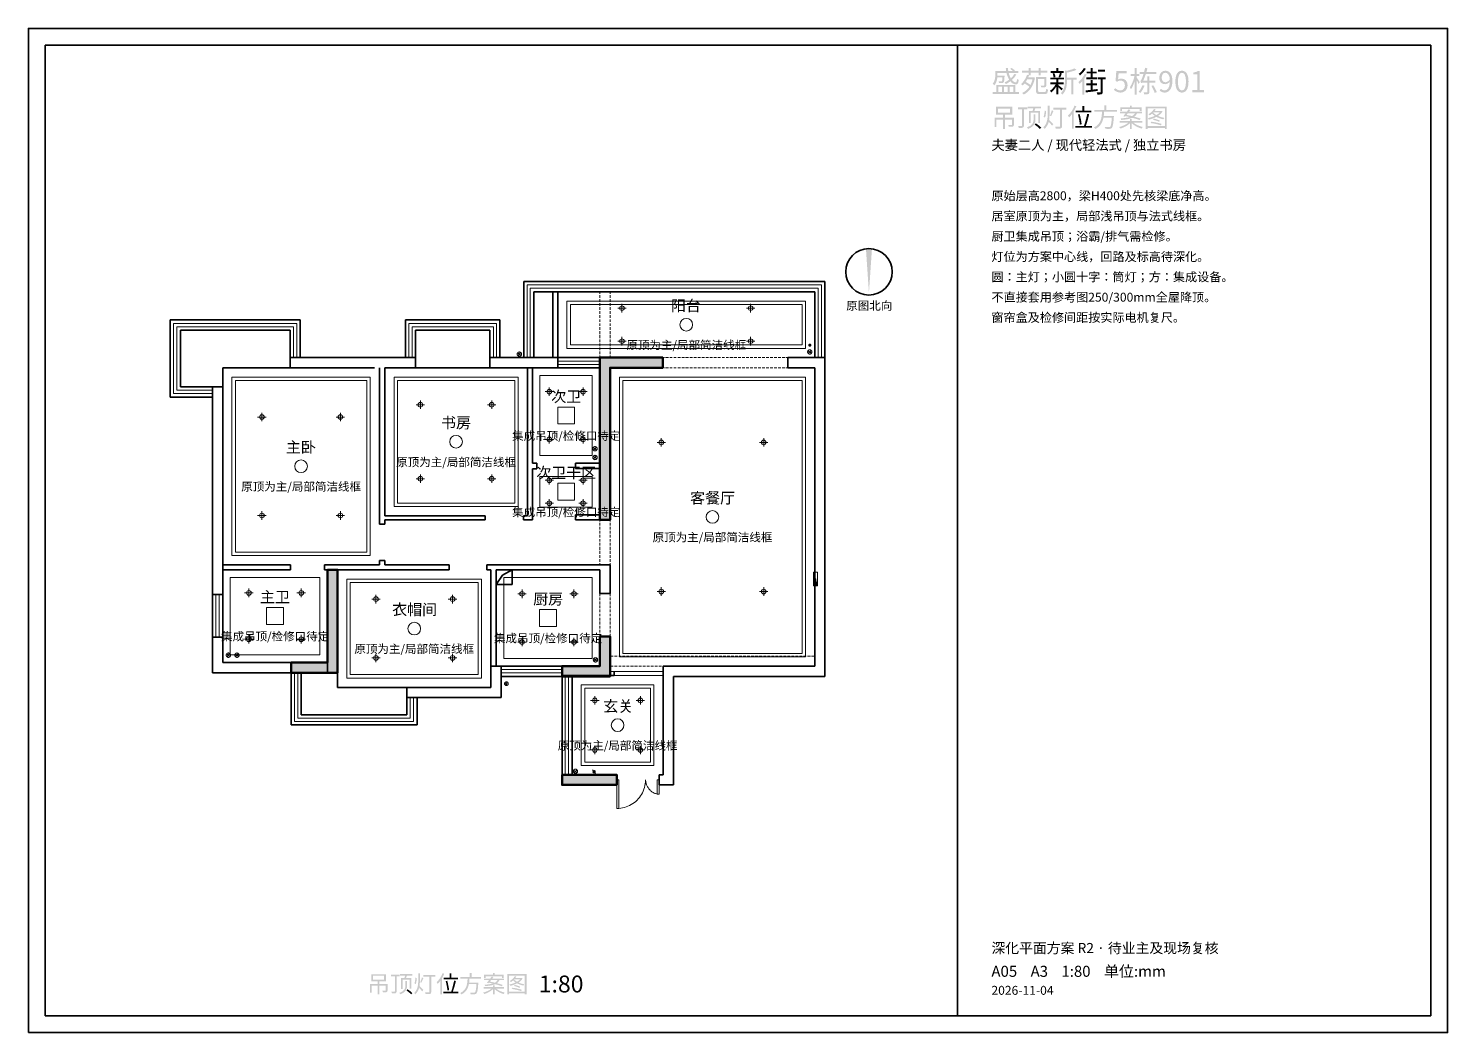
# Paper-space layout 'A05' of a CAD drawing. Header units: millimetres. Extents: x 0 to 420, y 0 to 297.
# The model-space entities are those that its viewports show. They can reach past a viewport. Long polylines and large blocks are cut down to what shows.
import ezdxf

# ---------------------------------------------------------------- set-up
doc = ezdxf.new("R2010")
doc.units = ezdxf.units.MM
doc.header["$LTSCALE"] = 100
doc.linetypes.add('DASHED', pattern=[1.524, 1.27, -0.254])
for name, color, linetype, lineweight in [('A-EX-BEAM', 8, 'Continuous', 13), ('A-EX-DOOR', 3, 'Continuous', 18), ('A-EX-OPENING', 8, 'DASHED', 13), ('A-EX-SERVICE', 6, 'Continuous', 13), ('A-EX-STRUCT', 7, 'Continuous', 50), ('A-EX-WALL', 7, 'Continuous', 35), ('A-EX-WINDOW', 4, 'Continuous', 18), ('A-NOTE', 7, 'Continuous', 18), ('A-SHEET', 7, 'Continuous', 35), ('A-TEXT', 7, 'Continuous', 18), ('R2-CEILING', 4, 'Continuous', 18), ('R2-LEGEND', 7, 'Continuous', 18), ('R2-LIGHT', 2, 'Continuous', 18)]:
    doc.layers.add(name, color=color, linetype=linetype, lineweight=lineweight)

# ---------------------------------------------------------------- blocks, each defined once
blk = doc.blocks.new('SOURCE_PROPOSED')
at = {"layer": 'A-EX-STRUCT'}
for points in [[(8931, 9870), (10419, 9870), (10419, 9630), (9172, 9630), (9172, 6030), (8931, 6030)], [(2479, 4851), (2720, 4851), (2720, 2416), (1622, 2416), (1622, 2660), (2479, 2660)], [(8931, 3272), (9172, 3272), (9172, 2329), (8034, 2329), (8034, 2571), (8931, 2571)], [(8034, 0), (9329, 0), (9329, -241), (8034, -241)]]:
    blk.add_hatch(color=256, dxfattribs=at).paths.add_polyline_path(points)
at = {"layer": 'A-EX-BEAM'}
for p, q in [((8931, 11380), (8931, 11430)), ((9172, 11380), (9172, 11430)), ((8931, 11285), (8931, 11350)), ((8931, 11189), (8931, 11254)), ((8931, 11094), (8931, 11159)), ((9172, 11285), (9172, 11350)), ((9172, 11189), (9172, 11254)), ((9172, 11094), (9172, 11159)), ((8931, 11002), (8931, 11063)), ((8931, 10906), (8931, 10967)), ((8931, 10811), (8931, 10872)), ((8931, 10715), (8931, 10776)), ((9172, 11002), (9172, 11063)), ((9172, 10906), (9172, 10967)), ((9172, 10811), (9172, 10872)), ((9172, 10715), (9172, 10776)), ((8931, 10619), (8931, 10681)), ((8931, 10524), (8931, 10589)), ((8931, 10428), (8931, 10493)), ((9172, 10619), (9172, 10681)), ((9172, 10524), (9172, 10589)), ((9172, 10428), (9172, 10493)), ((8931, 10333), (8931, 10398)), ((8931, 10237), (8931, 10302)), ((8931, 10141), (8931, 10206)), ((8931, 10046), (8931, 10111)), ((9172, 10333), (9172, 10398)), ((9172, 10237), (9172, 10302)), ((9172, 10141), (9172, 10206)), ((9172, 10046), (9172, 10111)), ((8931, 9954), (8931, 10015)), ((8931, 9870), (8931, 9920)), ((9172, 9954), (9172, 10015)), ((9172, 9870), (9172, 9920)), ((10419, 9870), (10457, 9870)), ((10487, 9870), (10552, 9870)), ((10583, 9870), (10644, 9870)), ((10679, 9870), (10740, 9870)), ((10774, 9870), (10835, 9870)), ((10870, 9870), (10931, 9870)), ((10961, 9870), (11026, 9870)), ((11057, 9870), (11122, 9870)), ((11153, 9870), (11218, 9870)), ((11248, 9870), (11313, 9870)), ((11344, 9870), (11409, 9870)), ((11439, 9870), (11504, 9870)), ((11535, 9870), (11600, 9870)), ((11630, 9870), (11692, 9870)), ((11726, 9870), (11787, 9870)), ((11822, 9870), (11883, 9870)), ((11917, 9870), (11978, 9870)), ((12009, 9870), (12074, 9870)), ((12105, 9870), (12170, 9870)), ((12200, 9870), (12265, 9870)), ((12296, 9870), (12361, 9870)), ((12391, 9870), (12456, 9870)), ((12487, 9870), (12552, 9870)), ((12582, 9870), (12644, 9870)), ((12678, 9870), (12739, 9870)), ((12774, 9870), (12835, 9870)), ((12869, 9870), (12930, 9870)), ((12961, 9870), (13026, 9870)), ((13057, 9870), (13122, 9870)), ((13152, 9870), (13217, 9870)), ((13248, 9870), (13313, 9870)), ((13343, 9870), (13378, 9870)), ((10419, 9630), (10457, 9630)), ((10487, 9630), (10552, 9630)), ((10583, 9630), (10644, 9630)), ((10679, 9630), (10740, 9630)), ((10774, 9630), (10835, 9630)), ((10870, 9630), (10931, 9630)), ((10961, 9630), (11026, 9630)), ((11057, 9630), (11122, 9630)), ((11153, 9630), (11218, 9630)), ((11248, 9630), (11313, 9630)), ((11344, 9630), (11409, 9630)), ((11439, 9630), (11504, 9630)), ((11535, 9630), (11600, 9630)), ((11630, 9630), (11692, 9630)), ((11726, 9630), (11787, 9630)), ((11822, 9630), (11883, 9630)), ((11917, 9630), (11978, 9630)), ((12009, 9630), (12074, 9630)), ((12105, 9630), (12170, 9630)), ((12200, 9630), (12265, 9630)), ((12296, 9630), (12361, 9630)), ((12391, 9630), (12456, 9630)), ((12487, 9630), (12552, 9630)), ((12582, 9630), (12644, 9630)), ((12678, 9630), (12739, 9630)), ((12774, 9630), (12835, 9630)), ((12869, 9630), (12930, 9630)), ((12961, 9630), (13026, 9630)), ((13057, 9630), (13122, 9630)), ((13152, 9630), (13217, 9630)), ((13248, 9630), (13313, 9630)), ((13343, 9630), (13378, 9630)), ((8931, 6030), (8931, 5992)), ((8931, 5961), (8931, 5900)), ((8931, 5865), (8931, 5804)), ((8931, 5770), (8931, 5709)), ((9172, 6030), (9172, 5992)), ((9172, 5961), (9172, 5900)), ((9172, 5865), (9172, 5804)), ((9172, 5770), (9172, 5709)), ((8931, 5674), (8931, 5613)), ((8931, 5578), (8931, 5517)), ((8931, 5487), (8931, 5422)), ((8931, 5391), (8931, 5326)), ((9172, 5674), (9172, 5613)), ((9172, 5578), (9172, 5517)), ((9172, 5487), (9172, 5422)), ((9172, 5391), (9172, 5326)), ((8931, 5295), (8931, 5230)), ((8931, 5200), (8931, 5135)), ((8931, 5104), (8931, 5039)), ((9172, 5295), (9172, 5230)), ((9172, 5200), (9172, 5135)), ((9172, 5104), (9172, 5039)), ((8931, 5008), (8931, 4970)), ((9172, 5008), (9172, 4970)), ((13986, 4794), (13986, 4473)), ((14085, 4794), (13986, 4794)), ((14085, 4469), (13986, 4794)), ((13986, 4790), (13989, 4790)), ((13986, 4771), (13997, 4763)), ((13986, 4756), (14005, 4737)), ((13986, 4737), (14012, 4710)), ((13986, 4718), (14020, 4683)), ((13997, 4794), (13997, 4794)), ((14085, 4469), (14085, 4794)), ((14085, 4794), (14085, 4794)), ((13986, 4698), (14028, 4656)), ((13986, 4679), (14039, 4630)), ((13986, 4660), (14047, 4603)), ((13986, 4645), (14054, 4576)), ((13986, 4626), (14062, 4549)), ((13986, 4607), (14070, 4523)), ((13986, 4588), (14077, 4496)), ((13986, 4568), (14085, 4469)), ((13986, 4549), (14066, 4469)), ((13986, 4530), (14047, 4469)), ((13986, 4515), (14028, 4469)), ((13986, 4496), (14012, 4469)), ((13986, 4477), (13993, 4469)), ((13986, 4469), (14085, 4469)), ((13997, 4473), (13997, 4473)), ((14066, 4473), (14066, 4473)), ((8931, 4289), (8931, 4224)), ((8931, 4194), (8931, 4129)), ((8931, 4098), (8931, 4033)), ((9172, 4289), (9172, 4224)), ((9172, 4194), (9172, 4129)), ((9172, 4098), (9172, 4033)), ((8931, 4002), (8931, 3941)), ((8931, 3907), (8931, 3846)), ((8931, 3811), (8931, 3750)), ((8931, 3716), (8931, 3654)), ((9172, 4002), (9172, 3941)), ((9172, 3907), (9172, 3846)), ((9172, 3811), (9172, 3750)), ((9172, 3716), (9172, 3654)), ((8931, 3624), (8931, 3559)), ((8931, 3528), (8931, 3463)), ((8931, 3433), (8931, 3368)), ((9172, 3624), (9172, 3559)), ((9172, 3528), (9172, 3463)), ((9172, 3433), (9172, 3368)), ((8931, 3337), (8931, 3272)), ((9172, 3337), (9172, 3272)), ((9172, 2809), (9245, 2809)), ((9279, 2809), (9340, 2809)), ((9375, 2809), (9436, 2809)), ((9467, 2809), (9532, 2809)), ((9562, 2809), (9627, 2809)), ((9658, 2809), (9723, 2809)), ((9753, 2809), (9818, 2809)), ((9849, 2809), (9914, 2809)), ((9944, 2809), (10009, 2809)), ((10040, 2809), (10101, 2809)), ((10136, 2809), (10197, 2809)), ((10231, 2809), (10292, 2809)), ((10327, 2809), (10388, 2809)), ((10419, 2809), (10484, 2809)), ((10514, 2809), (10579, 2809)), ((10610, 2809), (10675, 2809)), ((10705, 2809), (10770, 2809)), ((10801, 2809), (10866, 2809)), ((10896, 2809), (10961, 2809)), ((10992, 2809), (11053, 2809)), ((11088, 2809), (11149, 2809)), ((11183, 2809), (11244, 2809)), ((11279, 2809), (11340, 2809)), ((11374, 2809), (11436, 2809)), ((11466, 2809), (11531, 2809)), ((11562, 2809), (11627, 2809)), ((11657, 2809), (11722, 2809)), ((11753, 2809), (11818, 2809)), ((11848, 2809), (11913, 2809)), ((11944, 2809), (12009, 2809)), ((12040, 2809), (12101, 2809)), ((12135, 2809), (12196, 2809)), ((12231, 2809), (12292, 2809)), ((12326, 2809), (12387, 2809)), ((12418, 2809), (12483, 2809)), ((12514, 2809), (12579, 2809)), ((12609, 2809), (12674, 2809)), ((12705, 2809), (12770, 2809)), ((12800, 2809), (12865, 2809)), ((12896, 2809), (12961, 2809)), ((12992, 2809), (13053, 2809)), ((13087, 2809), (13148, 2809)), ((13183, 2809), (13244, 2809)), ((13278, 2809), (13339, 2809)), ((13370, 2809), (13435, 2809)), ((13466, 2809), (13531, 2809)), ((13561, 2809), (13626, 2809)), ((13657, 2809), (13722, 2809)), ((13752, 2809), (13817, 2809)), ((13848, 2809), (13913, 2809)), ((13944, 2809), (14020, 2809)), ((9172, 2571), (9245, 2571)), ((9279, 2571), (9340, 2571)), ((9375, 2571), (9436, 2571)), ((9467, 2571), (9532, 2571)), ((9562, 2571), (9627, 2571)), ((9658, 2571), (9723, 2571)), ((9753, 2571), (9818, 2571)), ((9849, 2571), (9914, 2571)), ((9944, 2571), (10009, 2571)), ((10040, 2571), (10101, 2571)), ((10136, 2571), (10197, 2571)), ((10231, 2571), (10292, 2571)), ((10327, 2571), (10388, 2571)), ((10419, 2571), (10484, 2571)), ((10514, 2571), (10579, 2571)), ((10610, 2571), (10675, 2571)), ((10705, 2571), (10770, 2571)), ((10801, 2571), (10866, 2571)), ((10896, 2571), (10961, 2571)), ((10992, 2571), (11053, 2571)), ((11088, 2571), (11149, 2571)), ((11183, 2571), (11244, 2571)), ((11279, 2571), (11340, 2571)), ((11374, 2571), (11436, 2571)), ((11466, 2571), (11531, 2571)), ((11562, 2571), (11627, 2571)), ((11657, 2571), (11722, 2571)), ((11753, 2571), (11818, 2571)), ((11848, 2571), (11913, 2571)), ((11944, 2571), (12009, 2571)), ((12040, 2571), (12101, 2571)), ((12135, 2571), (12196, 2571)), ((12231, 2571), (12292, 2571)), ((12326, 2571), (12387, 2571)), ((12418, 2571), (12483, 2571)), ((12514, 2571), (12579, 2571)), ((12609, 2571), (12674, 2571)), ((12705, 2571), (12770, 2571)), ((12800, 2571), (12865, 2571)), ((12896, 2571), (12961, 2571)), ((12992, 2571), (13053, 2571)), ((13087, 2571), (13148, 2571)), ((13183, 2571), (13244, 2571)), ((13278, 2571), (13339, 2571)), ((13370, 2571), (13435, 2571)), ((13466, 2571), (13531, 2571)), ((13561, 2571), (13626, 2571)), ((13657, 2571), (13722, 2571)), ((13752, 2571), (13817, 2571)), ((13848, 2571), (13913, 2571)), ((13944, 2571), (14020, 2571))]:
    blk.add_line(p, q, dxfattribs=at)
at = {"layer": 'A-EX-DOOR'}
for p, q in [((10285, -459), (10285, -122)), ((10331, -122), (10285, -122)), ((10331, -122), (10331, -459)), ((10331, -459), (10285, -459))]:
    blk.add_line(p, q, dxfattribs=at)
blk.add_lwpolyline([(9329, -122), (9375, -122), (9375, -799), (9329, -799)], close=True, dxfattribs=at)
for points in [[(9331, -799), (9377, -798), (9423, -793), (9468, -785), (9511, -775), (9554, -762), (9595, -746), (9635, -727), (9673, -706), (9710, -683), (9746, -658), (9779, -630), (9811, -600), (9840, -569), (9868, -535), (9894, -500), (9917, -463), (9938, -425), (9956, -385), (9972, -343), (9985, -301), (9996, -257), (10003, -213), (10008, -167), (10009, -120)], [(10013, -118), (10014, -138), (10016, -158), (10019, -178), (10024, -197), (10029, -216), (10035, -235), (10042, -253), (10050, -271), (10060, -288), (10070, -304), (10080, -320), (10092, -335), (10105, -350), (10118, -364), (10132, -377), (10147, -390), (10162, -401), (10179, -412), (10195, -422), (10213, -431), (10231, -439), (10250, -446), (10269, -453), (10288, -458)]]:
    blk.add_lwpolyline(points, dxfattribs=at)
at = {"layer": 'A-EX-OPENING'}
for p, q in [((9172, 2447), (10430, 2447)), ((9272, 2348), (10430, 2348))]:
    blk.add_line(p, q, dxfattribs=at)
at = {"layer": 'A-EX-SERVICE'}
for p, q in [((8931, 11380), (8931, 11430)), ((9172, 11380), (9172, 11430)), ((8931, 11285), (8931, 11350)), ((8931, 11189), (8931, 11254)), ((8931, 11094), (8931, 11159)), ((9172, 11285), (9172, 11350)), ((9172, 11189), (9172, 11254)), ((9172, 11094), (9172, 11159)), ((8931, 11002), (8931, 11063)), ((8931, 10906), (8931, 10967)), ((8931, 10811), (8931, 10872)), ((8931, 10715), (8931, 10776)), ((9172, 11002), (9172, 11063)), ((9172, 10906), (9172, 10967)), ((9172, 10811), (9172, 10872)), ((9172, 10715), (9172, 10776)), ((8931, 10619), (8931, 10681)), ((8931, 10524), (8931, 10589)), ((8931, 10428), (8931, 10493)), ((9172, 10619), (9172, 10681)), ((9172, 10524), (9172, 10589)), ((9172, 10428), (9172, 10493)), ((8931, 10333), (8931, 10398)), ((8931, 10237), (8931, 10302)), ((8931, 10141), (8931, 10206)), ((8931, 10046), (8931, 10111)), ((9172, 10333), (9172, 10398)), ((9172, 10237), (9172, 10302)), ((9172, 10141), (9172, 10206)), ((9172, 10046), (9172, 10111)), ((13875, 10145), (13917, 10180)), ((13921, 10149), (13875, 10176)), ((7064, 9920), (6980, 9981)), ((6984, 9912), (7060, 9989)), ((8931, 9954), (8931, 10015)), ((8931, 9870), (8931, 9920)), ((9172, 9954), (9172, 10015)), ((9172, 9870), (9172, 9920)), ((10419, 9870), (10457, 9870)), ((10487, 9870), (10552, 9870)), ((10583, 9870), (10644, 9870)), ((10679, 9870), (10740, 9870)), ((10774, 9870), (10835, 9870)), ((10870, 9870), (10931, 9870)), ((10961, 9870), (11026, 9870)), ((11057, 9870), (11122, 9870)), ((11153, 9870), (11218, 9870)), ((11248, 9870), (11313, 9870)), ((11344, 9870), (11409, 9870)), ((11439, 9870), (11504, 9870)), ((11535, 9870), (11600, 9870)), ((11630, 9870), (11692, 9870)), ((11726, 9870), (11787, 9870)), ((11822, 9870), (11883, 9870)), ((11917, 9870), (11978, 9870)), ((12009, 9870), (12074, 9870)), ((12105, 9870), (12170, 9870)), ((12200, 9870), (12265, 9870)), ((12296, 9870), (12361, 9870)), ((12391, 9870), (12456, 9870)), ((12487, 9870), (12552, 9870)), ((12582, 9870), (12644, 9870)), ((12678, 9870), (12739, 9870)), ((12774, 9870), (12835, 9870)), ((12869, 9870), (12930, 9870)), ((12961, 9870), (13026, 9870)), ((13057, 9870), (13122, 9870)), ((13152, 9870), (13217, 9870)), ((13248, 9870), (13313, 9870)), ((13343, 9870), (13378, 9870)), ((13940, 9973), (13856, 10034)), ((13859, 9966), (13936, 10042)), ((10419, 9630), (10457, 9630)), ((10487, 9630), (10552, 9630)), ((10583, 9630), (10644, 9630)), ((10679, 9630), (10740, 9630)), ((10774, 9630), (10835, 9630)), ((10870, 9630), (10931, 9630)), ((10961, 9630), (11026, 9630)), ((11057, 9630), (11122, 9630)), ((11153, 9630), (11218, 9630)), ((11248, 9630), (11313, 9630)), ((11344, 9630), (11409, 9630)), ((11439, 9630), (11504, 9630)), ((11535, 9630), (11600, 9630)), ((11630, 9630), (11692, 9630)), ((11726, 9630), (11787, 9630)), ((11822, 9630), (11883, 9630)), ((11917, 9630), (11978, 9630)), ((12009, 9630), (12074, 9630)), ((12105, 9630), (12170, 9630)), ((12200, 9630), (12265, 9630)), ((12296, 9630), (12361, 9630)), ((12391, 9630), (12456, 9630)), ((12487, 9630), (12552, 9630)), ((12582, 9630), (12644, 9630)), ((12678, 9630), (12739, 9630)), ((12774, 9630), (12835, 9630)), ((12869, 9630), (12930, 9630)), ((12961, 9630), (13026, 9630)), ((13057, 9630), (13122, 9630)), ((13152, 9630), (13217, 9630)), ((13248, 9630), (13313, 9630)), ((13343, 9630), (13378, 9630)), ((8855, 7681), (8771, 7742)), ((8775, 7673), (8851, 7750)), ((8855, 7475), (8771, 7540)), ((8775, 7471), (8851, 7543)), ((8931, 6030), (8931, 5992)), ((8931, 5961), (8931, 5900)), ((8931, 5865), (8931, 5804)), ((8931, 5770), (8931, 5709)), ((9172, 6030), (9172, 5992)), ((9172, 5961), (9172, 5900)), ((9172, 5865), (9172, 5804)), ((9172, 5770), (9172, 5709)), ((8931, 5674), (8931, 5613)), ((8931, 5578), (8931, 5517)), ((8931, 5487), (8931, 5422)), ((8931, 5391), (8931, 5326)), ((9172, 5674), (9172, 5613)), ((9172, 5578), (9172, 5517)), ((9172, 5487), (9172, 5422)), ((9172, 5391), (9172, 5326)), ((8931, 5295), (8931, 5230)), ((8931, 5200), (8931, 5135)), ((8931, 5104), (8931, 5039)), ((9172, 5295), (9172, 5230)), ((9172, 5200), (9172, 5135)), ((9172, 5104), (9172, 5039)), ((8931, 5008), (8931, 4970)), ((9172, 5008), (9172, 4970)), ((13986, 4794), (13986, 4473)), ((14085, 4794), (13986, 4794)), ((14085, 4469), (13986, 4794)), ((13986, 4790), (13989, 4790)), ((13986, 4771), (13997, 4763)), ((13986, 4756), (14005, 4737)), ((13986, 4737), (14012, 4710)), ((13986, 4718), (14020, 4683)), ((13997, 4794), (13997, 4794)), ((14085, 4469), (14085, 4794)), ((14085, 4794), (14085, 4794)), ((13986, 4698), (14028, 4656)), ((13986, 4679), (14039, 4630)), ((13986, 4660), (14047, 4603)), ((13986, 4645), (14054, 4576)), ((13986, 4626), (14062, 4549)), ((13986, 4607), (14070, 4523)), ((13986, 4588), (14077, 4496)), ((13986, 4568), (14085, 4469)), ((13986, 4549), (14066, 4469)), ((13986, 4530), (14047, 4469)), ((13986, 4515), (14028, 4469)), ((13986, 4496), (14012, 4469)), ((13986, 4477), (13993, 4469)), ((13986, 4469), (14085, 4469)), ((13997, 4473), (13997, 4473)), ((14066, 4473), (14066, 4473)), ((8931, 4289), (8931, 4224)), ((8931, 4194), (8931, 4129)), ((8931, 4098), (8931, 4033)), ((9172, 4289), (9172, 4224)), ((9172, 4194), (9172, 4129)), ((9172, 4098), (9172, 4033)), ((8931, 4002), (8931, 3941)), ((8931, 3907), (8931, 3846)), ((8931, 3811), (8931, 3750)), ((8931, 3716), (8931, 3654)), ((9172, 4002), (9172, 3941)), ((9172, 3907), (9172, 3846)), ((9172, 3811), (9172, 3750)), ((9172, 3716), (9172, 3654)), ((8931, 3624), (8931, 3559)), ((8931, 3528), (8931, 3463)), ((8931, 3433), (8931, 3368)), ((9172, 3624), (9172, 3559)), ((9172, 3528), (9172, 3463)), ((9172, 3433), (9172, 3368)), ((8931, 3337), (8931, 3272)), ((9172, 3337), (9172, 3272)), ((176, 2798), (92, 2863)), ((96, 2794), (172, 2867)), ((379, 2798), (295, 2863)), ((298, 2794), (375, 2867)), ((8866, 2687), (8778, 2748)), ((8786, 2679), (8859, 2752)), ((9172, 2809), (9245, 2809)), ((9279, 2809), (9340, 2809)), ((9375, 2809), (9436, 2809)), ((9467, 2809), (9532, 2809)), ((9562, 2809), (9627, 2809)), ((9658, 2809), (9723, 2809)), ((9753, 2809), (9818, 2809)), ((9849, 2809), (9914, 2809)), ((9944, 2809), (10009, 2809)), ((10040, 2809), (10101, 2809)), ((10136, 2809), (10197, 2809)), ((10231, 2809), (10292, 2809)), ((10327, 2809), (10388, 2809)), ((10419, 2809), (10484, 2809)), ((10514, 2809), (10579, 2809)), ((10610, 2809), (10675, 2809)), ((10705, 2809), (10770, 2809)), ((10801, 2809), (10866, 2809)), ((10896, 2809), (10961, 2809)), ((10992, 2809), (11053, 2809)), ((11088, 2809), (11149, 2809)), ((11183, 2809), (11244, 2809)), ((11279, 2809), (11340, 2809)), ((11374, 2809), (11436, 2809)), ((11466, 2809), (11531, 2809)), ((11562, 2809), (11627, 2809)), ((11657, 2809), (11722, 2809)), ((11753, 2809), (11818, 2809)), ((11848, 2809), (11913, 2809)), ((11944, 2809), (12009, 2809)), ((12040, 2809), (12101, 2809)), ((12135, 2809), (12196, 2809)), ((12231, 2809), (12292, 2809)), ((12326, 2809), (12387, 2809)), ((12418, 2809), (12483, 2809)), ((12514, 2809), (12579, 2809)), ((12609, 2809), (12674, 2809)), ((12705, 2809), (12770, 2809)), ((12800, 2809), (12865, 2809)), ((12896, 2809), (12961, 2809)), ((12992, 2809), (13053, 2809)), ((13087, 2809), (13148, 2809)), ((13183, 2809), (13244, 2809)), ((13278, 2809), (13339, 2809)), ((13370, 2809), (13435, 2809)), ((13466, 2809), (13531, 2809)), ((13561, 2809), (13626, 2809)), ((13657, 2809), (13722, 2809)), ((13752, 2809), (13817, 2809)), ((13848, 2809), (13913, 2809)), ((13944, 2809), (14020, 2809)), ((9172, 2571), (9245, 2571)), ((9279, 2571), (9340, 2571)), ((9375, 2571), (9436, 2571)), ((9467, 2571), (9532, 2571)), ((9562, 2571), (9627, 2571)), ((9658, 2571), (9723, 2571)), ((9753, 2571), (9818, 2571)), ((9849, 2571), (9914, 2571)), ((9944, 2571), (10009, 2571)), ((10040, 2571), (10101, 2571)), ((10136, 2571), (10197, 2571)), ((10231, 2571), (10292, 2571)), ((10327, 2571), (10388, 2571)), ((10419, 2571), (10484, 2571)), ((10514, 2571), (10579, 2571)), ((10610, 2571), (10675, 2571)), ((10705, 2571), (10770, 2571)), ((10801, 2571), (10866, 2571)), ((10896, 2571), (10961, 2571)), ((10992, 2571), (11053, 2571)), ((11088, 2571), (11149, 2571)), ((11183, 2571), (11244, 2571)), ((11279, 2571), (11340, 2571)), ((11374, 2571), (11436, 2571)), ((11466, 2571), (11531, 2571)), ((11562, 2571), (11627, 2571)), ((11657, 2571), (11722, 2571)), ((11753, 2571), (11818, 2571)), ((11848, 2571), (11913, 2571)), ((11944, 2571), (12009, 2571)), ((12040, 2571), (12101, 2571)), ((12135, 2571), (12196, 2571)), ((12231, 2571), (12292, 2571)), ((12326, 2571), (12387, 2571)), ((12418, 2571), (12483, 2571)), ((12514, 2571), (12579, 2571)), ((12609, 2571), (12674, 2571)), ((12705, 2571), (12770, 2571)), ((12800, 2571), (12865, 2571)), ((12896, 2571), (12961, 2571)), ((12992, 2571), (13053, 2571)), ((13087, 2571), (13148, 2571)), ((13183, 2571), (13244, 2571)), ((13278, 2571), (13339, 2571)), ((13370, 2571), (13435, 2571)), ((13466, 2571), (13531, 2571)), ((13561, 2571), (13626, 2571)), ((13657, 2571), (13722, 2571)), ((13752, 2571), (13817, 2571)), ((13848, 2571), (13913, 2571)), ((13944, 2571), (14020, 2571)), ((6669, 2153), (6684, 2153)), ((6684, 2153), (6688, 2153)), ((6692, 2153), (6707, 2153)), ((6711, 2130), (6707, 2126)), ((6707, 2126), (6711, 2122)), ((6711, 2153), (6719, 2153)), ((6715, 2134), (6711, 2130)), ((6711, 2122), (6715, 2118)), ((6715, 2187), (6715, 2202)), ((6715, 2179), (6715, 2183)), ((6715, 2164), (6715, 2176)), ((6715, 2149), (6715, 2156)), ((6715, 2130), (6715, 2145)), ((6719, 2130), (6715, 2134)), ((6715, 2107), (6715, 2122)), ((6715, 2118), (6719, 2122)), ((6722, 2126), (6719, 2130)), ((6719, 2122), (6722, 2126)), ((6722, 2153), (6738, 2153)), ((6742, 2153), (6746, 2153)), ((6749, 2153), (6765, 2153)), ((8392, 50), (8308, 111)), ((8312, 42), (8389, 119)), ((8759, 115), (8828, 23)), ((8767, 73), (8771, 76)), ((8821, 73), (8767, 73)), ((8821, 73), (8767, 73)), ((8767, 73), (8821, 65)), ((8767, 73), (8821, 65)), ((8771, 65), (8767, 73)), ((8771, 80), (8775, 84)), ((8821, 80), (8771, 80)), ((8821, 80), (8771, 80)), ((8771, 80), (8821, 76)), ((8771, 80), (8821, 76)), ((8771, 76), (8771, 80)), ((8821, 76), (8771, 76)), ((8821, 76), (8771, 76)), ((8771, 76), (8821, 73)), ((8771, 76), (8821, 73)), ((8821, 65), (8771, 65)), ((8821, 65), (8771, 65)), ((8771, 65), (8821, 61)), ((8771, 65), (8821, 61)), ((8771, 61), (8771, 65)), ((8821, 61), (8771, 61)), ((8821, 61), (8771, 61)), ((8771, 61), (8817, 57)), ((8771, 61), (8817, 57)), ((8775, 57), (8771, 61)), ((8775, 88), (8778, 92)), ((8817, 88), (8775, 88)), ((8817, 88), (8775, 88)), ((8775, 88), (8817, 84)), ((8775, 88), (8817, 84)), ((8775, 84), (8775, 88)), ((8817, 84), (8775, 84)), ((8817, 84), (8775, 84)), ((8775, 84), (8821, 80)), ((8775, 84), (8821, 80)), ((8817, 57), (8775, 57)), ((8817, 57), (8775, 57)), ((8775, 57), (8817, 54)), ((8775, 57), (8817, 54)), ((8775, 54), (8775, 57)), ((8817, 54), (8775, 54)), ((8817, 54), (8775, 54)), ((8775, 54), (8813, 50)), ((8775, 54), (8813, 50)), ((8778, 50), (8775, 54)), ((8778, 92), (8782, 96)), ((8813, 92), (8778, 92)), ((8813, 92), (8778, 92)), ((8778, 92), (8817, 88)), ((8778, 92), (8817, 88)), ((8813, 50), (8778, 50)), ((8813, 50), (8778, 50)), ((8778, 50), (8805, 46)), ((8778, 50), (8805, 46)), ((8782, 46), (8778, 50)), ((8805, 96), (8782, 96)), ((8782, 96), (8786, 96)), ((8805, 96), (8782, 96)), ((8782, 96), (8813, 92)), ((8782, 96), (8813, 92)), ((8805, 46), (8782, 46)), ((8805, 46), (8782, 46)), ((8782, 46), (8801, 46)), ((8782, 46), (8801, 46)), ((8786, 46), (8782, 46)), ((8801, 96), (8786, 96)), ((8786, 96), (8794, 96)), ((8801, 96), (8786, 96)), ((8786, 96), (8805, 96)), ((8786, 96), (8805, 96)), ((8801, 46), (8786, 46)), ((8801, 46), (8786, 46)), ((8786, 46), (8798, 46)), ((8786, 46), (8798, 46)), ((8794, 46), (8786, 46)), ((8798, 96), (8794, 96)), ((8794, 96), (8801, 96)), ((8794, 96), (8801, 96)), ((8798, 46), (8794, 46)), ((8801, 96), (8798, 96)), ((8798, 46), (8801, 46)), ((8805, 96), (8801, 96)), ((8801, 46), (8805, 46)), ((8813, 92), (8805, 96)), ((8805, 46), (8813, 50)), ((8817, 88), (8813, 92)), ((8813, 50), (8817, 54)), ((8817, 84), (8817, 88)), ((8821, 80), (8817, 84)), ((8817, 57), (8821, 61)), ((8817, 54), (8817, 57)), ((8821, 76), (8821, 80)), ((8821, 73), (8821, 76)), ((8821, 65), (8821, 73)), ((8821, 61), (8821, 65))]:
    blk.add_line(p, q, dxfattribs=at)
for points in [[(13900, 10191), (13898, 10191), (13896, 10191), (13895, 10191), (13893, 10190), (13891, 10190), (13890, 10189), (13888, 10189), (13887, 10188), (13886, 10187), (13884, 10186), (13883, 10185), (13882, 10184), (13881, 10183), (13880, 10182), (13879, 10180), (13878, 10179), (13877, 10177), (13877, 10176), (13876, 10174), (13876, 10173), (13875, 10171), (13875, 10170), (13875, 10168), (13875, 10166)], [(13875, 10166), (13875, 10165), (13875, 10163), (13875, 10161), (13876, 10160), (13876, 10158), (13877, 10157), (13877, 10155), (13878, 10154), (13879, 10152), (13880, 10151), (13881, 10150), (13882, 10149), (13883, 10148), (13884, 10147), (13886, 10146), (13887, 10145), (13888, 10144), (13890, 10143), (13891, 10143), (13893, 10142), (13895, 10142), (13896, 10142), (13898, 10142), (13900, 10141)], [(13924, 10166), (13924, 10168), (13924, 10170), (13924, 10171), (13924, 10173), (13923, 10174), (13922, 10176), (13922, 10177), (13921, 10179), (13920, 10180), (13919, 10182), (13918, 10183), (13917, 10184), (13916, 10185), (13915, 10186), (13913, 10187), (13912, 10188), (13911, 10189), (13909, 10189), (13908, 10190), (13906, 10190), (13905, 10191), (13903, 10191), (13901, 10191), (13900, 10191)], [(13900, 10141), (13901, 10142), (13903, 10142), (13905, 10142), (13906, 10142), (13908, 10143), (13909, 10143), (13911, 10144), (13912, 10145), (13913, 10146), (13915, 10147), (13916, 10148), (13917, 10149), (13918, 10150), (13919, 10151), (13920, 10152), (13921, 10154), (13922, 10155), (13922, 10157), (13923, 10158), (13924, 10160), (13924, 10161), (13924, 10163), (13924, 10165), (13924, 10166)], [(7024, 10004), (7020, 10004), (7017, 10003), (7013, 10003), (7010, 10002), (7007, 10001), (7004, 10000), (7001, 9998), (6998, 9997), (6995, 9995), (6992, 9993), (6990, 9991), (6987, 9989), (6985, 9986), (6983, 9984), (6981, 9981), (6979, 9978), (6978, 9975), (6976, 9972), (6975, 9969), (6974, 9966), (6973, 9963), (6973, 9959), (6972, 9956), (6972, 9952)], [(6972, 9952), (6972, 9949), (6973, 9945), (6973, 9942), (6974, 9938), (6975, 9935), (6976, 9932), (6978, 9929), (6979, 9926), (6981, 9923), (6983, 9921), (6985, 9918), (6987, 9916), (6990, 9913), (6992, 9911), (6995, 9909), (6998, 9908), (7001, 9906), (7004, 9905), (7007, 9903), (7010, 9902), (7013, 9902), (7017, 9901), (7020, 9901), (7024, 9901)], [(7076, 9952), (7076, 9956), (7075, 9959), (7075, 9963), (7074, 9966), (7073, 9969), (7072, 9972), (7070, 9975), (7069, 9978), (7067, 9981), (7065, 9984), (7063, 9986), (7061, 9989), (7058, 9991), (7056, 9993), (7053, 9995), (7050, 9997), (7047, 9998), (7044, 10000), (7041, 10001), (7038, 10002), (7034, 10003), (7031, 10003), (7027, 10004), (7024, 10004)], [(7024, 9901), (7027, 9901), (7031, 9901), (7034, 9902), (7038, 9902), (7041, 9903), (7044, 9905), (7047, 9906), (7050, 9908), (7053, 9909), (7056, 9911), (7058, 9913), (7061, 9916), (7063, 9918), (7065, 9921), (7067, 9923), (7069, 9926), (7070, 9929), (7072, 9932), (7073, 9935), (7074, 9938), (7075, 9942), (7075, 9945), (7076, 9949), (7076, 9952)], [(13900, 10057), (13896, 10057), (13893, 10057), (13889, 10056), (13886, 10056), (13883, 10055), (13879, 10053), (13876, 10052), (13874, 10050), (13871, 10049), (13868, 10047), (13865, 10044), (13863, 10042), (13861, 10040), (13859, 10037), (13857, 10035), (13855, 10032), (13853, 10029), (13852, 10026), (13851, 10023), (13850, 10019), (13849, 10016), (13848, 10013), (13848, 10009), (13848, 10006)], [(13848, 10006), (13848, 10002), (13848, 9999), (13849, 9995), (13850, 9992), (13851, 9989), (13852, 9986), (13853, 9983), (13855, 9980), (13857, 9977), (13859, 9974), (13861, 9972), (13863, 9969), (13865, 9967), (13868, 9965), (13871, 9963), (13874, 9961), (13876, 9960), (13879, 9958), (13883, 9957), (13886, 9956), (13889, 9955), (13893, 9955), (13896, 9954), (13900, 9954)], [(13951, 10006), (13951, 10009), (13951, 10013), (13950, 10016), (13949, 10019), (13948, 10023), (13947, 10026), (13946, 10029), (13944, 10032), (13942, 10035), (13940, 10037), (13938, 10040), (13936, 10042), (13934, 10044), (13931, 10047), (13928, 10049), (13926, 10050), (13923, 10052), (13920, 10053), (13917, 10055), (13913, 10056), (13910, 10056), (13907, 10057), (13903, 10057), (13900, 10057)], [(13900, 9954), (13903, 9954), (13907, 9955), (13910, 9955), (13913, 9956), (13917, 9957), (13920, 9958), (13923, 9960), (13926, 9961), (13928, 9963), (13931, 9965), (13934, 9967), (13936, 9969), (13938, 9972), (13940, 9974), (13942, 9977), (13944, 9980), (13946, 9983), (13947, 9986), (13948, 9989), (13949, 9992), (13950, 9995), (13951, 9999), (13951, 10002), (13951, 10006)], [(8815, 7765), (8811, 7765), (8808, 7765), (8804, 7764), (8801, 7763), (8798, 7762), (8795, 7761), (8792, 7760), (8789, 7758), (8786, 7756), (8783, 7754), (8781, 7752), (8778, 7750), (8776, 7748), (8774, 7745), (8772, 7742), (8770, 7739), (8769, 7737), (8767, 7734), (8766, 7730), (8765, 7727), (8764, 7724), (8764, 7720), (8763, 7717), (8763, 7713)], [(8866, 7713), (8866, 7717), (8866, 7720), (8865, 7724), (8865, 7727), (8864, 7730), (8862, 7734), (8861, 7737), (8859, 7739), (8858, 7742), (8856, 7745), (8854, 7748), (8851, 7750), (8849, 7752), (8846, 7754), (8844, 7756), (8841, 7758), (8838, 7760), (8835, 7761), (8832, 7762), (8828, 7763), (8825, 7764), (8822, 7765), (8818, 7765), (8815, 7765)], [(8763, 7713), (8763, 7710), (8764, 7706), (8764, 7703), (8765, 7700), (8766, 7696), (8767, 7693), (8769, 7690), (8770, 7687), (8772, 7685), (8774, 7682), (8776, 7679), (8778, 7677), (8781, 7675), (8783, 7673), (8786, 7671), (8789, 7669), (8792, 7667), (8795, 7666), (8798, 7665), (8801, 7664), (8804, 7663), (8808, 7662), (8811, 7662), (8815, 7662)], [(8815, 7559), (8811, 7559), (8808, 7558), (8804, 7558), (8801, 7557), (8798, 7556), (8795, 7555), (8792, 7553), (8789, 7552), (8786, 7550), (8783, 7548), (8781, 7546), (8778, 7544), (8776, 7541), (8774, 7539), (8772, 7536), (8770, 7533), (8769, 7530), (8767, 7527), (8766, 7524), (8765, 7521), (8764, 7517), (8764, 7514), (8763, 7511), (8763, 7507)], [(8763, 7507), (8763, 7504), (8764, 7500), (8764, 7497), (8765, 7493), (8766, 7490), (8767, 7487), (8769, 7484), (8770, 7481), (8772, 7478), (8774, 7476), (8776, 7473), (8778, 7471), (8781, 7468), (8783, 7466), (8786, 7464), (8789, 7463), (8792, 7461), (8795, 7460), (8798, 7458), (8801, 7457), (8804, 7457), (8808, 7456), (8811, 7456), (8815, 7455)], [(8815, 7662), (8818, 7662), (8822, 7662), (8825, 7663), (8828, 7664), (8832, 7665), (8835, 7666), (8838, 7667), (8841, 7669), (8844, 7671), (8846, 7673), (8849, 7675), (8851, 7677), (8854, 7679), (8856, 7682), (8858, 7685), (8859, 7687), (8861, 7690), (8862, 7693), (8864, 7696), (8865, 7700), (8865, 7703), (8866, 7706), (8866, 7710), (8866, 7713)], [(8866, 7507), (8866, 7511), (8866, 7514), (8865, 7517), (8865, 7521), (8864, 7524), (8862, 7527), (8861, 7530), (8859, 7533), (8858, 7536), (8856, 7539), (8854, 7541), (8851, 7544), (8849, 7546), (8846, 7548), (8844, 7550), (8841, 7552), (8838, 7553), (8835, 7555), (8832, 7556), (8828, 7557), (8825, 7558), (8822, 7558), (8818, 7559), (8815, 7559)], [(8815, 7455), (8818, 7456), (8822, 7456), (8825, 7457), (8828, 7457), (8832, 7458), (8835, 7460), (8838, 7461), (8841, 7463), (8844, 7464), (8846, 7466), (8849, 7468), (8851, 7471), (8854, 7473), (8856, 7476), (8858, 7478), (8859, 7481), (8861, 7484), (8862, 7487), (8864, 7490), (8865, 7493), (8865, 7497), (8866, 7500), (8866, 7504), (8866, 7507)], [(136, 2882), (132, 2882), (129, 2881), (125, 2881), (122, 2880), (119, 2879), (116, 2878), (113, 2876), (110, 2875), (107, 2873), (104, 2871), (102, 2869), (99, 2867), (97, 2864), (95, 2862), (93, 2859), (91, 2856), (90, 2853), (88, 2850), (87, 2847), (86, 2844), (85, 2841), (85, 2837), (84, 2834), (84, 2830)], [(84, 2830), (84, 2827), (85, 2823), (85, 2820), (86, 2816), (87, 2813), (88, 2810), (90, 2807), (91, 2804), (93, 2801), (95, 2799), (97, 2796), (99, 2794), (102, 2791), (104, 2789), (107, 2787), (110, 2786), (113, 2784), (116, 2783), (119, 2781), (122, 2780), (125, 2780), (129, 2779), (132, 2779), (136, 2779)], [(187, 2830), (187, 2834), (187, 2837), (186, 2841), (186, 2844), (185, 2847), (183, 2850), (182, 2853), (180, 2856), (179, 2859), (177, 2862), (175, 2864), (172, 2867), (170, 2869), (167, 2871), (165, 2873), (162, 2875), (159, 2876), (156, 2878), (153, 2879), (150, 2880), (146, 2881), (143, 2881), (139, 2882), (136, 2882)], [(136, 2779), (139, 2779), (143, 2779), (146, 2780), (150, 2780), (153, 2781), (156, 2783), (159, 2784), (162, 2786), (165, 2787), (167, 2789), (170, 2791), (172, 2794), (175, 2796), (177, 2799), (179, 2801), (180, 2804), (182, 2807), (183, 2810), (185, 2813), (186, 2816), (186, 2820), (187, 2823), (187, 2827), (187, 2830)], [(339, 2882), (335, 2882), (332, 2881), (328, 2881), (325, 2880), (322, 2879), (318, 2878), (315, 2876), (312, 2875), (310, 2873), (307, 2871), (304, 2869), (302, 2867), (300, 2864), (298, 2862), (296, 2859), (294, 2856), (292, 2853), (291, 2850), (290, 2847), (289, 2844), (288, 2841), (287, 2837), (287, 2834), (287, 2830)], [(287, 2830), (287, 2827), (287, 2823), (288, 2820), (289, 2816), (290, 2813), (291, 2810), (292, 2807), (294, 2804), (296, 2801), (298, 2799), (300, 2796), (302, 2794), (304, 2791), (307, 2789), (310, 2787), (312, 2786), (315, 2784), (318, 2783), (322, 2781), (325, 2780), (328, 2780), (332, 2779), (335, 2779), (339, 2779)], [(390, 2830), (390, 2834), (390, 2837), (389, 2841), (388, 2844), (387, 2847), (386, 2850), (385, 2853), (383, 2856), (381, 2859), (379, 2862), (377, 2864), (375, 2867), (373, 2869), (370, 2871), (367, 2873), (365, 2875), (362, 2876), (359, 2878), (356, 2879), (352, 2880), (349, 2881), (346, 2881), (342, 2882), (339, 2882)], [(339, 2779), (342, 2779), (346, 2779), (349, 2780), (352, 2780), (356, 2781), (359, 2783), (362, 2784), (365, 2786), (367, 2787), (370, 2789), (373, 2791), (375, 2794), (377, 2796), (379, 2799), (381, 2801), (383, 2804), (385, 2807), (386, 2810), (387, 2813), (388, 2816), (389, 2820), (390, 2823), (390, 2827), (390, 2830)], [(8826, 2771), (8823, 2771), (8819, 2770), (8816, 2770), (8813, 2769), (8809, 2768), (8806, 2767), (8803, 2765), (8800, 2764), (8797, 2762), (8795, 2760), (8792, 2758), (8790, 2756), (8787, 2753), (8785, 2751), (8783, 2748), (8782, 2745), (8780, 2742), (8779, 2739), (8777, 2736), (8776, 2733), (8776, 2730), (8775, 2726), (8775, 2723), (8775, 2719)], [(8775, 2719), (8775, 2716), (8775, 2712), (8776, 2709), (8776, 2706), (8777, 2702), (8779, 2699), (8780, 2696), (8782, 2693), (8783, 2690), (8785, 2688), (8787, 2685), (8790, 2683), (8792, 2681), (8795, 2678), (8797, 2676), (8800, 2675), (8803, 2673), (8806, 2672), (8809, 2670), (8813, 2669), (8816, 2669), (8819, 2668), (8823, 2668), (8826, 2668)], [(8878, 2719), (8878, 2723), (8877, 2726), (8877, 2730), (8876, 2733), (8875, 2736), (8874, 2739), (8872, 2742), (8871, 2745), (8869, 2748), (8867, 2751), (8865, 2753), (8863, 2756), (8860, 2758), (8858, 2760), (8855, 2762), (8852, 2764), (8849, 2765), (8846, 2767), (8843, 2768), (8840, 2769), (8837, 2770), (8833, 2770), (8830, 2771), (8826, 2771)], [(8826, 2668), (8830, 2668), (8833, 2668), (8837, 2669), (8840, 2669), (8843, 2670), (8846, 2672), (8849, 2673), (8852, 2675), (8855, 2676), (8858, 2678), (8860, 2681), (8863, 2683), (8865, 2685), (8867, 2688), (8869, 2690), (8871, 2693), (8872, 2696), (8874, 2699), (8875, 2702), (8876, 2706), (8877, 2709), (8877, 2712), (8878, 2716), (8878, 2719)], [(6717, 2199), (6714, 2198), (6711, 2198), (6708, 2198), (6705, 2197), (6702, 2196), (6700, 2195), (6697, 2194), (6694, 2193), (6692, 2191), (6690, 2189), (6688, 2188), (6685, 2186), (6684, 2184), (6682, 2181), (6680, 2179), (6679, 2177), (6677, 2174), (6676, 2172), (6675, 2169), (6674, 2166), (6673, 2163), (6673, 2161), (6673, 2158), (6673, 2155)], [(6673, 2155), (6673, 2152), (6673, 2149), (6673, 2146), (6674, 2143), (6675, 2140), (6676, 2137), (6677, 2135), (6679, 2132), (6680, 2130), (6682, 2128), (6684, 2126), (6685, 2123), (6688, 2122), (6690, 2120), (6692, 2118), (6694, 2117), (6697, 2115), (6700, 2114), (6702, 2113), (6705, 2112), (6708, 2111), (6711, 2111), (6714, 2111), (6717, 2111)], [(6761, 2155), (6761, 2158), (6760, 2161), (6760, 2163), (6759, 2166), (6758, 2169), (6757, 2172), (6756, 2174), (6755, 2177), (6753, 2179), (6752, 2181), (6750, 2184), (6748, 2186), (6746, 2188), (6744, 2189), (6741, 2191), (6739, 2193), (6737, 2194), (6734, 2195), (6731, 2196), (6728, 2197), (6726, 2198), (6723, 2198), (6720, 2198), (6717, 2199)], [(6717, 2111), (6720, 2111), (6723, 2111), (6726, 2111), (6728, 2112), (6731, 2113), (6734, 2114), (6737, 2115), (6739, 2117), (6741, 2118), (6744, 2120), (6746, 2122), (6748, 2123), (6750, 2126), (6752, 2128), (6753, 2130), (6755, 2132), (6756, 2135), (6757, 2137), (6758, 2140), (6759, 2143), (6760, 2146), (6760, 2149), (6761, 2152), (6761, 2155)], [(8352, 134), (8349, 134), (8345, 133), (8342, 133), (8338, 132), (8335, 131), (8332, 130), (8329, 128), (8326, 127), (8323, 125), (8321, 123), (8318, 121), (8316, 119), (8313, 116), (8311, 114), (8309, 111), (8308, 108), (8306, 105), (8305, 102), (8303, 99), (8302, 96), (8302, 93), (8301, 89), (8301, 86), (8301, 82)], [(8301, 82), (8301, 79), (8301, 75), (8302, 72), (8302, 68), (8303, 65), (8305, 62), (8306, 59), (8308, 56), (8309, 53), (8311, 51), (8313, 48), (8316, 46), (8318, 43), (8321, 41), (8323, 39), (8326, 38), (8329, 36), (8332, 35), (8335, 33), (8338, 32), (8342, 32), (8345, 31), (8349, 31), (8352, 31)], [(8404, 82), (8404, 86), (8403, 89), (8403, 93), (8402, 96), (8401, 99), (8400, 102), (8398, 105), (8397, 108), (8395, 111), (8393, 114), (8391, 116), (8389, 119), (8386, 121), (8384, 123), (8381, 125), (8378, 127), (8375, 128), (8372, 130), (8369, 131), (8366, 132), (8363, 133), (8359, 133), (8356, 134), (8352, 134)], [(8352, 31), (8356, 31), (8359, 31), (8363, 32), (8366, 32), (8369, 33), (8372, 35), (8375, 36), (8378, 38), (8381, 39), (8384, 41), (8386, 43), (8389, 46), (8391, 48), (8393, 51), (8395, 53), (8397, 56), (8398, 59), (8400, 62), (8401, 65), (8402, 68), (8403, 72), (8403, 75), (8404, 79), (8404, 82)], [(8796, 99), (8794, 99), (8792, 99), (8791, 99), (8789, 99), (8787, 98), (8786, 97), (8785, 97), (8783, 96), (8782, 95), (8780, 94), (8779, 93), (8778, 92), (8777, 91), (8776, 90), (8775, 88), (8774, 87), (8773, 86), (8773, 84), (8772, 83), (8772, 81), (8771, 80), (8771, 78), (8771, 76), (8771, 75)], [(8771, 75), (8771, 73), (8771, 71), (8771, 70), (8772, 68), (8772, 66), (8773, 65), (8773, 63), (8774, 62), (8775, 61), (8776, 59), (8777, 58), (8778, 57), (8779, 56), (8780, 55), (8782, 54), (8783, 53), (8785, 52), (8786, 52), (8787, 51), (8789, 51), (8791, 50), (8792, 50), (8794, 50), (8796, 50)], [(8821, 75), (8820, 76), (8820, 78), (8820, 80), (8820, 81), (8819, 83), (8819, 84), (8818, 86), (8817, 87), (8816, 88), (8815, 90), (8814, 91), (8813, 92), (8812, 93), (8811, 94), (8810, 95), (8808, 96), (8807, 97), (8805, 97), (8804, 98), (8802, 99), (8801, 99), (8799, 99), (8797, 99), (8796, 99)], [(8796, 50), (8797, 50), (8799, 50), (8801, 50), (8802, 51), (8804, 51), (8805, 52), (8807, 52), (8808, 53), (8810, 54), (8811, 55), (8812, 56), (8813, 57), (8814, 58), (8815, 59), (8816, 61), (8817, 62), (8818, 63), (8819, 65), (8819, 66), (8820, 68), (8820, 70), (8820, 71), (8820, 73), (8821, 75)]]:
    blk.add_lwpolyline(points, dxfattribs=at)
at = {"layer": 'A-EX-STRUCT'}
for points in [[(8931, 9870), (10419, 9870), (10419, 9630), (9172, 9630), (9172, 6030), (8931, 6030)], [(2479, 4851), (2720, 4851), (2720, 2416), (1622, 2416), (1622, 2660), (2479, 2660)], [(8931, 3272), (9172, 3272), (9172, 2329), (8034, 2329), (8034, 2571), (8931, 2571)], [(8034, 0), (9329, 0), (9329, -241), (8034, -241)]]:
    blk.add_lwpolyline(points, close=True, dxfattribs=at)
at = {"layer": 'A-EX-WALL'}
for p, q in [((14257, 11671), (7126, 11671)), ((7126, 11671), (7126, 9870)), ((14020, 11430), (7363, 11430)), ((7363, 11430), (7363, 9870)), ((7813, 9870), (7813, 11430)), ((7931, 9870), (7931, 11430)), ((14020, 9870), (14020, 11430)), ((14257, 2329), (14257, 11671)), ((1836, 10761), (-1242, 10761)), ((-1242, 8938), (-1242, 10761)), ((1836, 9870), (1836, 10761)), ((4326, 9870), (4326, 10761)), ((6565, 10761), (4326, 10761)), ((6565, 9870), (6565, 10761)), ((1595, 10520), (-1002, 10520)), ((-1002, 9179), (-1002, 10520)), ((1595, 9870), (1595, 10520)), ((4563, 9630), (4563, 10520)), ((6327, 10520), (4563, 10520)), ((6327, 9630), (6327, 10520)), ((4563, 9870), (1595, 9870)), ((1595, 9630), (1595, 9870)), ((10419, 9870), (6327, 9870)), ((7931, 9630), (7931, 9870)), ((8931, 9630), (8931, 9870)), ((10419, 9630), (10419, 9870)), ((13378, 9630), (13378, 9870)), ((13378, 9870), (14257, 9870)), ((0, 4851), (0, 9630)), ((3595, 9630), (0, 9630)), ((0, 9630), (0, 9179)), ((3595, 9630), (1595, 9630)), ((3714, 5931), (3714, 9630)), ((3836, 6129), (3836, 9630)), ((7214, 9630), (3836, 9630)), ((3836, 9630), (4563, 9630)), ((7214, 9630), (7214, 6129)), ((7214, 9630), (8931, 9630)), ((7332, 9630), (7332, 7371)), ((8931, 9630), (8931, 7371)), ((9172, 9630), (10419, 9630)), ((9172, 9630), (9172, 6030)), ((14020, 9630), (13378, 9630)), ((14020, 2571), (14020, 9630)), ((0, 9179), (-1002, 9179)), ((-240, 9179), (-240, 2416)), ((-240, 8938), (-1242, 8938)), ((7435, 7371), (7332, 7371)), ((7332, 7241), (7332, 6030)), ((7332, 7241), (7435, 7241)), ((7435, 7241), (7435, 7371)), ((8350, 7249), (8350, 7371)), ((8350, 7371), (8931, 7371)), ((8350, 7249), (8931, 7249)), ((8931, 7371), (8931, 7131)), ((8931, 7131), (8931, 6152)), ((6216, 6129), (3836, 6129)), ((6216, 6030), (6216, 6129)), ((7118, 6030), (7118, 6129)), ((7118, 6129), (7214, 6129)), ((8350, 6030), (8350, 6152)), ((8350, 6152), (8931, 6152)), ((8931, 6152), (8931, 6030)), ((3714, 5931), (3836, 5931)), ((3836, 6030), (6216, 6030)), ((3836, 5931), (3836, 6030)), ((7332, 6030), (7118, 6030)), ((9172, 6030), (8350, 6030)), ((3836, 5069), (3714, 5069)), ((3714, 5069), (3714, 4970)), ((3836, 4970), (3836, 5069)), ((1607, 4970), (0, 4970)), ((0, 4851), (0, 2660)), ((1607, 4851), (0, 4851)), ((1607, 4970), (1607, 4851)), ((3714, 4970), (2407, 4970)), ((2407, 4970), (2407, 4871)), ((2407, 4871), (2407, 4851)), ((2407, 4851), (2479, 4851)), ((2479, 4851), (2479, 2416)), ((2479, 4851), (2720, 4851)), ((5359, 4851), (2720, 4851)), ((2720, 4851), (2720, 2069)), ((5359, 4970), (3836, 4970)), ((5359, 4970), (5359, 4851)), ((6350, 4970), (6251, 4970)), ((6251, 4970), (6251, 4851)), ((6251, 4851), (6350, 4851)), ((6592, 4970), (6350, 4970)), ((6350, 4851), (6350, 2069)), ((8931, 4851), (6473, 4851)), ((6473, 4500), (6473, 4851)), ((6473, 4851), (6473, 2571)), ((6473, 4851), (6853, 4851)), ((6473, 4500), (6623, 4725)), ((6592, 4970), (9172, 4970)), ((6623, 4725), (6853, 4851)), ((6853, 4851), (6853, 4500)), ((8931, 4289), (8931, 4851)), ((9172, 4970), (9172, 4289)), ((6853, 4500), (6473, 4500)), ((0, 4262), (-240, 4262)), ((0, 3260), (0, 4262)), ((9172, 4289), (8931, 4289)), ((0, 3260), (-240, 3260)), ((9172, 3272), (8931, 3272)), ((8931, 3272), (8931, 2571)), ((9172, 2447), (9172, 3272)), ((1622, 2416), (-240, 2416)), ((0, 2660), (2479, 2660)), ((1622, 2416), (1622, 1178)), ((1622, 2416), (1859, 2416)), ((1859, 2416), (1859, 1419)), ((1859, 2416), (2720, 2416)), ((8931, 2571), (6350, 2571)), ((6592, 2329), (6592, 2571)), ((8034, 2329), (8034, 2571)), ((9172, 2447), (9172, 2348)), ((9272, 2348), (9272, 2447)), ((10430, 2470), (10430, 2571)), ((10430, 2571), (14020, 2571)), ((10430, 2470), (10430, 0)), ((6350, 2069), (2720, 2069)), ((4361, 1419), (4361, 2069)), ((6592, 2329), (6592, 1828)), ((8034, 2329), (6592, 2329)), ((8270, 2348), (8034, 2348)), ((8034, -241), (8034, 2329)), ((8270, 2348), (8270, 0)), ((8270, 2348), (9272, 2348)), ((14257, 2329), (10671, 2329)), ((10671, 2329), (10671, -241)), ((4602, 1828), (4361, 1828)), ((6592, 1828), (4602, 1828)), ((4602, 1178), (4602, 1828)), ((1859, 1419), (4361, 1419)), ((1622, 1178), (4602, 1178)), ((8297, 0), (8034, 0)), ((8270, 0), (9329, 0)), ((9329, 0), (9329, -241)), ((10430, 0), (10331, 0)), ((10331, 0), (10331, -241)), ((9329, -241), (8034, -241)), ((10331, -241), (10671, -241))]:
    blk.add_line(p, q, dxfattribs=at)
at = {"layer": 'A-EX-WINDOW'}
for p, q in [((14177, 11591), (7206, 11591)), ((7206, 11591), (7206, 9870)), ((14100, 11510), (7283, 11510)), ((7283, 11510), (7283, 9870)), ((14100, 9870), (14100, 11510)), ((14177, 9870), (14177, 11591)), ((1756, 10681), (-1162, 10681)), ((-1162, 9019), (-1162, 10681)), ((1676, 10600), (-1082, 10600)), ((-1082, 9099), (-1082, 10600)), ((1676, 9870), (1676, 10600)), ((1756, 9870), (1756, 10681)), ((4406, 9870), (4406, 10681)), ((6484, 10681), (4406, 10681)), ((4487, 9870), (4487, 10600)), ((6408, 10600), (4487, 10600)), ((6408, 9870), (6408, 10600)), ((6484, 9870), (6484, 10681)), ((7931, 9789), (8931, 9789)), ((7931, 9707), (8931, 9707)), ((-240, 9099), (-1082, 9099)), ((-240, 9019), (-1162, 9019)), ((-160, 3260), (-160, 4262)), ((-80, 3260), (-80, 4262)), ((1699, 2416), (1699, 1258)), ((1779, 2416), (1779, 1338)), ((8034, 2489), (6592, 2489)), ((8034, 2409), (6592, 2409)), ((8110, 0), (8110, 2348)), ((8190, 0), (8190, 2348)), ((4441, 1338), (4441, 1828)), ((4521, 1258), (4521, 1828)), ((1699, 1258), (4521, 1258)), ((1779, 1338), (4441, 1338))]:
    blk.add_line(p, q, dxfattribs=at)
blk = doc.blocks.new('R2_CEILING')
at = {"layer": 'A-TEXT'}
h = blk.add_hatch(color=256, dxfattribs=at)
edge = h.paths.add_edge_path()
edge.add_line((10644, 11253), (10644, 10942))
edge.add_line((10644, 10942), (10669, 10942))
edge.add_line((10669, 10942), (10669, 11229))
edge.add_line((10669, 11229), (10724, 11229))
edge.add_spline(control_points=[(10724, 11229), (10714, 11205), (10700, 11174), (10687, 11149)], knot_values=[0, 0, 0, 0, 1, 1, 1, 1], degree=3, periodic=0)
edge.add_spline(control_points=[(10687, 11149), (10720, 11121), (10729, 11097), (10730, 11077)], knot_values=[0, 0, 0, 0, 1, 1, 1, 1], degree=3, periodic=0)
edge.add_spline(control_points=[(10730, 11077), (10730, 11066), (10727, 11057), (10720, 11053)], knot_values=[0, 0, 0, 0, 1, 1, 1, 1], degree=3, periodic=0)
edge.add_spline(control_points=[(10720, 11053), (10716, 11051), (10711, 11049), (10706, 11049)], knot_values=[0, 0, 0, 0, 1, 1, 1, 1], degree=3, periodic=0)
edge.add_spline(control_points=[(10706, 11049), (10699, 11049), (10689, 11049), (10679, 11050)], knot_values=[0, 0, 0, 0, 1, 1, 1, 1], degree=3, periodic=0)
edge.add_spline(control_points=[(10679, 11050), (10683, 11043), (10685, 11032), (10685, 11026)], knot_values=[0, 0, 0, 0, 1, 1, 1, 1], degree=3, periodic=0)
edge.add_spline(control_points=[(10685, 11026), (10696, 11025), (10707, 11025), (10716, 11026), (10724, 11027), (10732, 11029), (10738, 11033), (10750, 11041), (10755, 11055), (10755, 11075)], knot_values=[0, 0, 0, 0, 1, 1, 1, 2, 2, 2, 3, 3, 3, 3], degree=3, periodic=0)
edge.add_spline(control_points=[(10755, 11075), (10754, 11097), (10746, 11123), (10713, 11152)], knot_values=[0, 0, 0, 0, 1, 1, 1, 1], degree=3, periodic=0)
edge.add_spline(control_points=[(10713, 11152), (10728, 11180), (10745, 11214), (10758, 11243)], knot_values=[0, 0, 0, 0, 1, 1, 1, 1], degree=3, periodic=0)
edge.add_line((10758, 11243), (10740, 11254))
edge.add_line((10740, 11254), (10736, 11253))
edge.add_line((10736, 11253), (10644, 11253))
h = blk.add_hatch(color=256, dxfattribs=at)
h.paths.add_polyline_path([(10778, 11246), (10778, 10944), (10803, 10944), (10803, 10972), (10909, 10972), (10909, 10948), (10935, 10948), (10935, 11246), (10778, 11246)])
h.paths.add_polyline_path([(10803, 10997), (10803, 11101), (10909, 11101), (10909, 10997), (10803, 10997)], flags=0)
h.paths.add_polyline_path([(10803, 11125), (10803, 11221), (10909, 11221), (10909, 11125), (10803, 11125)], flags=0)
h = blk.add_hatch(color=256, dxfattribs=at)
edge = h.paths.add_edge_path()
edge.add_line((10990, 11159), (10993, 11132))
edge.add_spline(control_points=[(10993, 11132), (11058, 11135), (11161, 11139), (11258, 11144)], knot_values=[0, 0, 0, 0, 1, 1, 1, 1], degree=3, periodic=0)
edge.add_spline(control_points=[(11258, 11144), (11269, 11132), (11277, 11120), (11283, 11110)], knot_values=[0, 0, 0, 0, 1, 1, 1, 1], degree=3, periodic=0)
edge.add_line((11283, 11110), (11306, 11127))
edge.add_spline(control_points=[(11306, 11127), (11288, 11157), (11246, 11198), (11210, 11227)], knot_values=[0, 0, 0, 0, 1, 1, 1, 1], degree=3, periodic=0)
edge.add_line((11210, 11227), (11189, 11212))
edge.add_spline(control_points=[(11189, 11212), (11204, 11199), (11221, 11184), (11236, 11169)], knot_values=[0, 0, 0, 0, 1, 1, 1, 1], degree=3, periodic=0)
edge.add_line((11236, 11169), (11076, 11162))
edge.add_spline(control_points=[(11076, 11162), (11095, 11191), (11117, 11228), (11133, 11259)], knot_values=[0, 0, 0, 0, 1, 1, 1, 1], degree=3, periodic=0)
edge.add_line((11133, 11259), (11104, 11269))
edge.add_spline(control_points=[(11104, 11269), (11090, 11236), (11066, 11192), (11044, 11161)], knot_values=[0, 0, 0, 0, 1, 1, 1, 1], degree=3, periodic=0)
edge.add_line((11044, 11161), (10990, 11159))
h = blk.add_hatch(color=256, dxfattribs=at)
h.paths.add_polyline_path([(11032, 11093), (11032, 10942), (11060, 10942), (11060, 10958), (11230, 10958), (11230, 10942), (11259, 10942), (11259, 11093), (11032, 11093)])
h.paths.add_polyline_path([(11060, 10983), (11060, 11068), (11230, 11068), (11230, 10983), (11060, 10983)], flags=0)
h = blk.add_hatch(color=256, dxfattribs=at)
edge = h.paths.add_edge_path()
edge.add_line((9638, 10239), (9638, 10140))
edge.add_line((9638, 10140), (9705, 10140))
edge.add_line((9705, 10140), (9705, 10071))
edge.add_spline(control_points=[(9705, 10071), (9705, 10067), (9704, 10066), (9700, 10066)], knot_values=[0, 0, 0, 0, 1, 1, 1, 1], degree=3, periodic=0)
edge.add_spline(control_points=[(9700, 10066), (9696, 10066), (9681, 10066), (9665, 10066)], knot_values=[0, 0, 0, 0, 1, 1, 1, 1], degree=3, periodic=0)
edge.add_spline(control_points=[(9665, 10066), (9668, 10061), (9671, 10053), (9672, 10048)], knot_values=[0, 0, 0, 0, 1, 1, 1, 1], degree=3, periodic=0)
edge.add_spline(control_points=[(9672, 10048), (9693, 10048), (9706, 10048), (9715, 10051), (9723, 10054), (9725, 10060), (9725, 10070)], knot_values=[0, 0, 0, 0, 1, 1, 1, 2, 2, 2, 2], degree=3, periodic=0)
edge.add_line((9725, 10070), (9725, 10140))
edge.add_line((9725, 10140), (9793, 10140))
edge.add_line((9793, 10140), (9793, 10239))
edge.add_line((9793, 10239), (9718, 10239))
edge.add_spline(control_points=[(9718, 10239), (9721, 10247), (9724, 10256), (9726, 10265)], knot_values=[0, 0, 0, 0, 1, 1, 1, 1], degree=3, periodic=0)
edge.add_line((9726, 10265), (9815, 10265))
edge.add_line((9815, 10265), (9815, 10284))
edge.add_line((9815, 10284), (9594, 10284))
edge.add_line((9594, 10284), (9594, 10205))
edge.add_spline(control_points=[(9594, 10205), (9594, 10162), (9591, 10102), (9567, 10059)], knot_values=[0, 0, 0, 0, 1, 1, 1, 1], degree=3, periodic=0)
edge.add_spline(control_points=[(9567, 10059), (9572, 10057), (9581, 10052), (9585, 10049)], knot_values=[0, 0, 0, 0, 1, 1, 1, 1], degree=3, periodic=0)
edge.add_spline(control_points=[(9585, 10049), (9610, 10093), (9614, 10160), (9614, 10205)], knot_values=[0, 0, 0, 0, 1, 1, 1, 1], degree=3, periodic=0)
edge.add_line((9614, 10205), (9614, 10265))
edge.add_line((9614, 10265), (9702, 10265))
edge.add_spline(control_points=[(9702, 10265), (9701, 10257), (9698, 10247), (9696, 10239)], knot_values=[0, 0, 0, 0, 1, 1, 1, 1], degree=3, periodic=0)
edge.add_line((9696, 10239), (9638, 10239))
edge = h.paths.add_edge_path(flags=0)
edge.add_spline(control_points=[(9659, 10126), (9647, 10106), (9626, 10085), (9606, 10072)], knot_values=[0, 0, 0, 0, 1, 1, 1, 1], degree=3, periodic=0)
edge.add_spline(control_points=[(9606, 10072), (9611, 10069), (9619, 10063), (9623, 10060)], knot_values=[0, 0, 0, 0, 1, 1, 1, 1], degree=3, periodic=0)
edge.add_spline(control_points=[(9623, 10060), (9643, 10075), (9664, 10098), (9679, 10120)], knot_values=[0, 0, 0, 0, 1, 1, 1, 1], degree=3, periodic=0)
edge.add_line((9679, 10120), (9659, 10126))
edge = h.paths.add_edge_path(flags=0)
edge.add_spline(control_points=[(9749, 10117), (9769, 10101), (9793, 10077), (9803, 10061)], knot_values=[0, 0, 0, 0, 1, 1, 1, 1], degree=3, periodic=0)
edge.add_line((9803, 10061), (9820, 10072))
edge.add_spline(control_points=[(9820, 10072), (9809, 10089), (9785, 10111), (9764, 10127)], knot_values=[0, 0, 0, 0, 1, 1, 1, 1], degree=3, periodic=0)
edge.add_line((9764, 10127), (9749, 10117))
h.paths.add_polyline_path([(9659, 10182), (9772, 10182), (9772, 10156), (9659, 10156), (9659, 10182)], flags=0)
h.paths.add_polyline_path([(9659, 10222), (9772, 10222), (9772, 10197), (9659, 10197), (9659, 10222)], flags=0)
h = blk.add_hatch(color=256, dxfattribs=at)
edge = h.paths.add_edge_path()
edge.add_line((9843, 10280), (9843, 10260))
edge.add_line((9843, 10260), (9887, 10260))
edge.add_line((9887, 10260), (9887, 10084))
edge.add_spline(control_points=[(9887, 10084), (9887, 10080), (9886, 10078), (9881, 10078), (9877, 10078), (9862, 10078), (9845, 10078)], knot_values=[0, 0, 0, 0, 1, 1, 1, 2, 2, 2, 2], degree=3, periodic=0)
edge.add_spline(control_points=[(9845, 10078), (9849, 10073), (9852, 10063), (9853, 10058)], knot_values=[0, 0, 0, 0, 1, 1, 1, 1], degree=3, periodic=0)
edge.add_spline(control_points=[(9853, 10058), (9875, 10058), (9888, 10059), (9896, 10062)], knot_values=[0, 0, 0, 0, 1, 1, 1, 1], degree=3, periodic=0)
edge.add_spline(control_points=[(9896, 10062), (9905, 10065), (9908, 10071), (9908, 10084)], knot_values=[0, 0, 0, 0, 1, 1, 1, 1], degree=3, periodic=0)
edge.add_line((9908, 10084), (9908, 10260))
edge.add_line((9908, 10260), (9944, 10260))
edge.add_line((9944, 10260), (9944, 10280))
edge.add_line((9944, 10280), (9843, 10280))
h = blk.add_hatch(color=256, dxfattribs=at)
edge = h.paths.add_edge_path()
edge.add_line((9961, 10241), (9961, 10112))
edge.add_line((9961, 10112), (9980, 10112))
edge.add_line((9980, 10112), (9980, 10222))
edge.add_line((9980, 10222), (10062, 10222))
edge.add_line((10062, 10222), (10062, 10113))
edge.add_line((10062, 10113), (10082, 10113))
edge.add_line((10082, 10113), (10082, 10241))
edge.add_line((10082, 10241), (10020, 10241))
edge.add_line((10020, 10241), (10030, 10269))
edge.add_line((10030, 10269), (10093, 10269))
edge.add_line((10093, 10269), (10093, 10287))
edge.add_line((10093, 10287), (9949, 10287))
edge.add_line((9949, 10287), (9949, 10269))
edge.add_line((9949, 10269), (10008, 10269))
edge.add_spline(control_points=[(10008, 10269), (10006, 10260), (10003, 10250), (10000, 10241)], knot_values=[0, 0, 0, 0, 1, 1, 1, 1], degree=3, periodic=0)
edge.add_line((10000, 10241), (9961, 10241))
edge = h.paths.add_edge_path(flags=0)
edge.add_line((10011, 10205), (10011, 10150))
edge.add_spline(control_points=[(10011, 10150), (10011, 10122), (10007, 10086), (9939, 10064)], knot_values=[0, 0, 0, 0, 1, 1, 1, 1], degree=3, periodic=0)
edge.add_spline(control_points=[(9939, 10064), (9943, 10060), (9949, 10053), (9952, 10048)], knot_values=[0, 0, 0, 0, 1, 1, 1, 1], degree=3, periodic=0)
edge.add_spline(control_points=[(9952, 10048), (10020, 10074), (10032, 10116), (10032, 10150)], knot_values=[0, 0, 0, 0, 1, 1, 1, 1], degree=3, periodic=0)
edge.add_line((10032, 10150), (10032, 10205))
edge.add_line((10032, 10205), (10011, 10205))
h = blk.add_hatch(color=256, dxfattribs=at)
edge = h.paths.add_edge_path()
edge.add_spline(control_points=[(10024, 10095), (10043, 10081), (10068, 10061), (10080, 10048)], knot_values=[0, 0, 0, 0, 1, 1, 1, 1], degree=3, periodic=0)
edge.add_line((10080, 10048), (10093, 10063))
edge.add_spline(control_points=[(10093, 10063), (10081, 10076), (10056, 10095), (10037, 10108)], knot_values=[0, 0, 0, 0, 1, 1, 1, 1], degree=3, periodic=0)
edge.add_line((10037, 10108), (10024, 10095))
h = blk.add_hatch(color=256, dxfattribs=at)
edge = h.paths.add_edge_path()
edge.add_line((10216, 10299), (10216, 10266))
edge.add_spline(control_points=[(10216, 10266), (10216, 10256), (10215, 10245), (10215, 10233)], knot_values=[0, 0, 0, 0, 1, 1, 1, 1], degree=3, periodic=0)
edge.add_line((10215, 10233), (10126, 10233))
edge.add_line((10126, 10233), (10126, 10213))
edge.add_line((10126, 10213), (10212, 10213))
edge.add_spline(control_points=[(10212, 10213), (10206, 10164), (10184, 10110), (10119, 10067)], knot_values=[0, 0, 0, 0, 1, 1, 1, 1], degree=3, periodic=0)
edge.add_spline(control_points=[(10119, 10067), (10124, 10064), (10131, 10057), (10135, 10052)], knot_values=[0, 0, 0, 0, 1, 1, 1, 1], degree=3, periodic=0)
edge.add_spline(control_points=[(10135, 10052), (10205, 10098), (10227, 10159), (10233, 10213)], knot_values=[0, 0, 0, 0, 1, 1, 1, 1], degree=3, periodic=0)
edge.add_line((10233, 10213), (10328, 10213))
edge.add_spline(control_points=[(10328, 10213), (10324, 10120), (10319, 10084), (10311, 10075)], knot_values=[0, 0, 0, 0, 1, 1, 1, 1], degree=3, periodic=0)
edge.add_spline(control_points=[(10311, 10075), (10308, 10072), (10305, 10071), (10299, 10071)], knot_values=[0, 0, 0, 0, 1, 1, 1, 1], degree=3, periodic=0)
edge.add_spline(control_points=[(10299, 10071), (10293, 10071), (10275, 10071), (10257, 10073)], knot_values=[0, 0, 0, 0, 1, 1, 1, 1], degree=3, periodic=0)
edge.add_spline(control_points=[(10257, 10073), (10261, 10067), (10264, 10058), (10264, 10052)], knot_values=[0, 0, 0, 0, 1, 1, 1, 1], degree=3, periodic=0)
edge.add_spline(control_points=[(10264, 10052), (10281, 10051), (10298, 10050), (10308, 10051)], knot_values=[0, 0, 0, 0, 1, 1, 1, 1], degree=3, periodic=0)
edge.add_spline(control_points=[(10308, 10051), (10318, 10052), (10324, 10054), (10330, 10062)], knot_values=[0, 0, 0, 0, 1, 1, 1, 1], degree=3, periodic=0)
edge.add_spline(control_points=[(10330, 10062), (10341, 10075), (10345, 10113), (10349, 10223)], knot_values=[0, 0, 0, 0, 1, 1, 1, 1], degree=3, periodic=0)
edge.add_spline(control_points=[(10349, 10223), (10349, 10226), (10349, 10233), (10349, 10233)], knot_values=[0, 0, 0, 0, 1, 1, 1, 1], degree=3, periodic=0)
edge.add_line((10349, 10233), (10236, 10233))
edge.add_spline(control_points=[(10236, 10233), (10236, 10245), (10236, 10256), (10236, 10266)], knot_values=[0, 0, 0, 0, 1, 1, 1, 1], degree=3, periodic=0)
edge.add_line((10236, 10266), (10236, 10299))
edge.add_line((10236, 10299), (10216, 10299))
edge = h.paths.add_edge_path(flags=0)
edge.add_spline(control_points=[(10240, 10171), (10254, 10155), (10270, 10132), (10277, 10117)], knot_values=[0, 0, 0, 0, 1, 1, 1, 1], degree=3, periodic=0)
edge.add_line((10277, 10117), (10295, 10127))
edge.add_spline(control_points=[(10295, 10127), (10287, 10141), (10271, 10163), (10257, 10179)], knot_values=[0, 0, 0, 0, 1, 1, 1, 1], degree=3, periodic=0)
edge.add_line((10257, 10179), (10240, 10171))
edge = h.paths.add_edge_path(flags=0)
edge.add_spline(control_points=[(10148, 10284), (10159, 10271), (10171, 10254), (10176, 10242)], knot_values=[0, 0, 0, 0, 1, 1, 1, 1], degree=3, periodic=0)
edge.add_line((10176, 10242), (10195, 10251))
edge.add_spline(control_points=[(10195, 10251), (10189, 10263), (10176, 10280), (10165, 10292)], knot_values=[0, 0, 0, 0, 1, 1, 1, 1], degree=3, periodic=0)
edge.add_line((10165, 10292), (10148, 10284))
h = blk.add_hatch(color=256, dxfattribs=at)
edge = h.paths.add_edge_path()
edge.add_spline(control_points=[(10478, 10287), (10495, 10275), (10514, 10257), (10525, 10245)], knot_values=[0, 0, 0, 0, 1, 1, 1, 1], degree=3, periodic=0)
edge.add_line((10525, 10245), (10405, 10245))
edge.add_line((10405, 10245), (10405, 10225))
edge.add_line((10405, 10225), (10502, 10225))
edge.add_line((10502, 10225), (10502, 10165))
edge.add_line((10502, 10165), (10417, 10165))
edge.add_line((10417, 10165), (10417, 10145))
edge.add_line((10417, 10145), (10502, 10145))
edge.add_line((10502, 10145), (10502, 10077))
edge.add_line((10502, 10077), (10392, 10077))
edge.add_line((10392, 10077), (10392, 10057))
edge.add_line((10392, 10057), (10635, 10057))
edge.add_line((10635, 10057), (10635, 10077))
edge.add_line((10635, 10077), (10524, 10077))
edge.add_line((10524, 10077), (10524, 10145))
edge.add_line((10524, 10145), (10610, 10145))
edge.add_line((10610, 10145), (10610, 10165))
edge.add_line((10610, 10165), (10524, 10165))
edge.add_line((10524, 10165), (10524, 10225))
edge.add_line((10524, 10225), (10621, 10225))
edge.add_line((10621, 10225), (10621, 10245))
edge.add_line((10621, 10245), (10533, 10245))
edge.add_line((10533, 10245), (10546, 10254))
edge.add_spline(control_points=[(10546, 10254), (10535, 10267), (10513, 10286), (10495, 10298)], knot_values=[0, 0, 0, 0, 1, 1, 1, 1], degree=3, periodic=0)
edge.add_line((10495, 10298), (10478, 10287))
for points in [[(10652, 10021), (10671, 10021), (10752, 10287), (10734, 10287), (10652, 10021)], [(11041, 10193), (11041, 10175), (11182, 10175), (11182, 10193), (11041, 10193)], [(11102, 10298), (11102, 10269), (11047, 10269), (11047, 10251), (11178, 10251), (11178, 10269), (11122, 10269), (11122, 10298), (11102, 10298)], [(11331, 10194), (11331, 10049), (11351, 10049), (11351, 10194), (11331, 10194)], [(11735, 10299), (11735, 10259), (11661, 10259), (11661, 10239), (11735, 10239), (11735, 10198), (11669, 10198), (11669, 10179), (11822, 10179), (11822, 10198), (11756, 10198), (11756, 10239), (11832, 10239), (11832, 10259), (11756, 10259), (11756, 10299), (11735, 10299)], [(5553, 8478), (5553, 8454), (5851, 8454), (5851, 8478), (5553, 8478)], [(7947, 7872), (7965, 7872), (8047, 8137), (8029, 8137), (7947, 7872)], [(9165, 8119), (9165, 8059), (9185, 8059), (9185, 8099), (9372, 8099), (9372, 8059), (9393, 8059), (9393, 8119), (9289, 8119), (9289, 8150), (9268, 8150), (9268, 8119), (9165, 8119)], [(5202, 7251), (5220, 7251), (5302, 7516), (5284, 7516), (5202, 7251)], [(5590, 7423), (5590, 7404), (5731, 7404), (5731, 7423), (5590, 7423)], [(5652, 7528), (5652, 7499), (5597, 7499), (5597, 7480), (5728, 7480), (5728, 7499), (5672, 7499), (5672, 7528), (5652, 7528)], [(5881, 7424), (5881, 7278), (5901, 7278), (5901, 7424), (5881, 7424)], [(6285, 7529), (6285, 7488), (6211, 7488), (6211, 7469), (6285, 7469), (6285, 7428), (6219, 7428), (6219, 7409), (6372, 7409), (6372, 7428), (6306, 7428), (6306, 7469), (6382, 7469), (6382, 7488), (6306, 7488), (6306, 7529), (6285, 7529)], [(8153, 7171), (8153, 7143), (8295, 7143), (8295, 6989), (8324, 6989), (8324, 7143), (8469, 7143), (8469, 7171), (8324, 7171), (8324, 7262), (8453, 7262), (8453, 7290), (8171, 7290), (8171, 7262), (8295, 7262), (8295, 7171), (8153, 7171)], [(1534, 6671), (1552, 6671), (1634, 6937), (1616, 6937), (1534, 6671)], [(1922, 6843), (1922, 6825), (2063, 6825), (2063, 6843), (1922, 6843)], [(1984, 6948), (1984, 6919), (1929, 6919), (1929, 6901), (2059, 6901), (2059, 6919), (2004, 6919), (2004, 6948), (1984, 6948)], [(2213, 6844), (2213, 6699), (2233, 6699), (2233, 6844), (2213, 6844)], [(2616, 6949), (2616, 6909), (2543, 6909), (2543, 6889), (2616, 6889), (2616, 6848), (2551, 6848), (2551, 6829), (2703, 6829), (2703, 6848), (2637, 6848), (2637, 6889), (2714, 6889), (2714, 6909), (2637, 6909), (2637, 6949), (2616, 6949)], [(11093, 6686), (11093, 6619), (11119, 6619), (11119, 6662), (11366, 6662), (11366, 6619), (11393, 6619), (11393, 6686), (11256, 6686), (11256, 6718), (11229, 6718), (11229, 6686), (11093, 6686)], [(7947, 6068), (7965, 6068), (8047, 6334), (8029, 6334), (7947, 6068)], [(9165, 6315), (9165, 6255), (9185, 6255), (9185, 6295), (9372, 6295), (9372, 6255), (9393, 6255), (9393, 6315), (9289, 6315), (9289, 6346), (9268, 6346), (9268, 6315), (9165, 6315)], [(11273, 5472), (11291, 5472), (11373, 5737), (11355, 5737), (11273, 5472)], [(11723, 5749), (11723, 5719), (11668, 5719), (11668, 5701), (11799, 5701), (11799, 5719), (11743, 5719), (11743, 5749), (11723, 5749)], [(12355, 5750), (12355, 5709), (12282, 5709), (12282, 5690), (12355, 5690), (12355, 5649), (12290, 5649), (12290, 5630), (12442, 5630), (12442, 5649), (12376, 5649), (12376, 5690), (12453, 5690), (12453, 5709), (12376, 5709), (12376, 5750), (12355, 5750)], [(11661, 5644), (11661, 5625), (11802, 5625), (11802, 5644), (11661, 5644)], [(11952, 5644), (11952, 5499), (11972, 5499), (11972, 5644), (11952, 5644)], [(7734, 4310), (7734, 4286), (8032, 4286), (8032, 4310), (7734, 4310)], [(4754, 3998), (4754, 3752), (4782, 3752), (4782, 3998), (4754, 3998)], [(1055, 3127), (1073, 3127), (1155, 3392), (1136, 3392), (1055, 3127)], [(2272, 3374), (2272, 3314), (2293, 3314), (2293, 3354), (2479, 3354), (2479, 3314), (2500, 3314), (2500, 3374), (2397, 3374), (2397, 3405), (2375, 3405), (2375, 3374), (2272, 3374)], [(8735, 3329), (8735, 3269), (8755, 3269), (8755, 3310), (8942, 3310), (8942, 3269), (8963, 3269), (8963, 3329), (8859, 3329), (8859, 3360), (8838, 3360), (8838, 3329), (8735, 3329)], [(4212, 2831), (4230, 2831), (4312, 3097), (4294, 3097), (4212, 2831)], [(4662, 3108), (4662, 3079), (4607, 3079), (4607, 3061), (4737, 3061), (4737, 3079), (4682, 3079), (4682, 3108), (4662, 3108)], [(5294, 3109), (5294, 3069), (5221, 3069), (5221, 3049), (5294, 3049), (5294, 3008), (5229, 3008), (5229, 2989), (5381, 2989), (5381, 3008), (5315, 3008), (5315, 3049), (5392, 3049), (5392, 3069), (5315, 3069), (5315, 3109), (5294, 3109)], [(7517, 3082), (7536, 3082), (7617, 3348), (7599, 3348), (7517, 3082)], [(4600, 3003), (4600, 2985), (4741, 2985), (4741, 3003), (4600, 3003)], [(4891, 3004), (4891, 2859), (4911, 2859), (4911, 3004), (4891, 3004)], [(9027, 545), (9045, 545), (9127, 810), (9109, 810), (9027, 545)], [(9415, 717), (9415, 699), (9556, 699), (9556, 717), (9415, 717)], [(9477, 822), (9477, 793), (9422, 793), (9422, 774), (9552, 774), (9552, 793), (9497, 793), (9497, 822), (9477, 822)], [(9706, 718), (9706, 573), (9726, 573), (9726, 718), (9706, 718)], [(10109, 823), (10109, 783), (10036, 783), (10036, 763), (10109, 763), (10109, 722), (10044, 722), (10044, 703), (10196, 703), (10196, 722), (10130, 722), (10130, 763), (10207, 763), (10207, 783), (10130, 783), (10130, 823), (10109, 823)]]:
    blk.add_hatch(color=256, dxfattribs=at).paths.add_polyline_path(points)
h = blk.add_hatch(color=256, dxfattribs=at)
edge = h.paths.add_edge_path()
edge.add_line((10798, 10285), (10798, 10220))
edge.add_spline(control_points=[(10798, 10220), (10798, 10175), (10795, 10113), (10764, 10068)], knot_values=[0, 0, 0, 0, 1, 1, 1, 1], degree=3, periodic=0)
edge.add_spline(control_points=[(10764, 10068), (10768, 10066), (10777, 10059), (10780, 10055)], knot_values=[0, 0, 0, 0, 1, 1, 1, 1], degree=3, periodic=0)
edge.add_spline(control_points=[(10780, 10055), (10803, 10089), (10813, 10133), (10816, 10173)], knot_values=[0, 0, 0, 0, 1, 1, 1, 1], degree=3, periodic=0)
edge.add_line((10816, 10173), (10984, 10173))
edge.add_spline(control_points=[(10984, 10173), (10981, 10103), (10978, 10077), (10972, 10071)], knot_values=[0, 0, 0, 0, 1, 1, 1, 1], degree=3, periodic=0)
edge.add_spline(control_points=[(10972, 10071), (10970, 10068), (10967, 10067), (10962, 10067), (10957, 10067), (10943, 10067), (10929, 10068)], knot_values=[0, 0, 0, 0, 1, 1, 1, 2, 2, 2, 2], degree=3, periodic=0)
edge.add_spline(control_points=[(10929, 10068), (10932, 10063), (10934, 10055), (10935, 10049)], knot_values=[0, 0, 0, 0, 1, 1, 1, 1], degree=3, periodic=0)
edge.add_spline(control_points=[(10935, 10049), (10949, 10048), (10964, 10048), (10971, 10049), (10980, 10050), (10985, 10052), (10990, 10058)], knot_values=[0, 0, 0, 0, 1, 1, 1, 2, 2, 2, 2], degree=3, periodic=0)
edge.add_spline(control_points=[(10990, 10058), (10998, 10068), (11002, 10098), (11005, 10182)], knot_values=[0, 0, 0, 0, 1, 1, 1, 1], degree=3, periodic=0)
edge.add_spline(control_points=[(11005, 10182), (11005, 10185), (11005, 10191), (11005, 10191)], knot_values=[0, 0, 0, 0, 1, 1, 1, 1], degree=3, periodic=0)
edge.add_line((11005, 10191), (10818, 10191))
edge.add_line((10818, 10191), (10818, 10215))
edge.add_line((10818, 10215), (10986, 10215))
edge.add_line((10986, 10215), (10986, 10285))
edge.add_line((10986, 10285), (10798, 10285))
h.paths.add_polyline_path([(10840, 10151), (10840, 10065), (10859, 10065), (10859, 10081), (10945, 10081), (10945, 10151), (10840, 10151)], flags=0)
h.paths.add_polyline_path([(10859, 10134), (10925, 10134), (10925, 10098), (10859, 10098), (10859, 10134)], flags=0)
h.paths.add_polyline_path([(10818, 10267), (10966, 10267), (10966, 10232), (10818, 10232), (10818, 10267)], flags=0)
h = blk.add_hatch(color=256, dxfattribs=at)
h.paths.add_polyline_path([(11059, 10151), (11059, 10048), (11078, 10048), (11078, 10064), (11146, 10064), (11146, 10049), (11166, 10049), (11166, 10151), (11059, 10151)])
h.paths.add_polyline_path([(11078, 10082), (11078, 10133), (11146, 10133), (11146, 10082), (11078, 10082)], flags=0)
h = blk.add_hatch(color=256, dxfattribs=at)
edge = h.paths.add_edge_path()
edge.add_spline(control_points=[(11065, 10241), (11070, 10227), (11075, 10209), (11076, 10197)], knot_values=[0, 0, 0, 0, 1, 1, 1, 1], degree=3, periodic=0)
edge.add_line((11076, 10197), (11094, 10201))
edge.add_spline(control_points=[(11094, 10201), (11093, 10213), (11088, 10231), (11081, 10245)], knot_values=[0, 0, 0, 0, 1, 1, 1, 1], degree=3, periodic=0)
edge.add_line((11081, 10245), (11065, 10241))
h = blk.add_hatch(color=256, dxfattribs=at)
edge = h.paths.add_edge_path()
edge.add_spline(control_points=[(11143, 10247), (11139, 10233), (11133, 10213), (11127, 10200)], knot_values=[0, 0, 0, 0, 1, 1, 1, 1], degree=3, periodic=0)
edge.add_line((11127, 10200), (11144, 10196))
edge.add_spline(control_points=[(11144, 10196), (11150, 10208), (11156, 10226), (11162, 10242)], knot_values=[0, 0, 0, 0, 1, 1, 1, 1], degree=3, periodic=0)
edge.add_line((11162, 10242), (11143, 10247))
h = blk.add_hatch(color=256, dxfattribs=at)
edge = h.paths.add_edge_path()
edge.add_line((11193, 10283), (11193, 10048))
edge.add_line((11193, 10048), (11213, 10048))
edge.add_line((11213, 10048), (11213, 10264))
edge.add_line((11213, 10264), (11265, 10264))
edge.add_spline(control_points=[(11265, 10264), (11256, 10242), (11244, 10212), (11232, 10189)], knot_values=[0, 0, 0, 0, 1, 1, 1, 1], degree=3, periodic=0)
edge.add_spline(control_points=[(11232, 10189), (11260, 10165), (11268, 10144), (11268, 10128)], knot_values=[0, 0, 0, 0, 1, 1, 1, 1], degree=3, periodic=0)
edge.add_spline(control_points=[(11268, 10128), (11268, 10117), (11266, 10110), (11260, 10106)], knot_values=[0, 0, 0, 0, 1, 1, 1, 1], degree=3, periodic=0)
edge.add_spline(control_points=[(11260, 10106), (11257, 10104), (11253, 10103), (11248, 10103), (11243, 10102), (11235, 10102), (11227, 10103)], knot_values=[0, 0, 0, 0, 1, 1, 1, 2, 2, 2, 2], degree=3, periodic=0)
edge.add_spline(control_points=[(11227, 10103), (11231, 10097), (11233, 10089), (11233, 10083)], knot_values=[0, 0, 0, 0, 1, 1, 1, 1], degree=3, periodic=0)
edge.add_spline(control_points=[(11233, 10083), (11241, 10083), (11250, 10083), (11257, 10083), (11264, 10084), (11270, 10086), (11275, 10089), (11284, 10096), (11288, 10108), (11288, 10125), (11288, 10145), (11281, 10166), (11254, 10192)], knot_values=[0, 0, 0, 0, 1, 1, 1, 2, 2, 2, 3, 3, 3, 4, 4, 4, 4], degree=3, periodic=0)
edge.add_spline(control_points=[(11254, 10192), (11266, 10217), (11281, 10248), (11292, 10274)], knot_values=[0, 0, 0, 0, 1, 1, 1, 1], degree=3, periodic=0)
edge.add_line((11292, 10274), (11277, 10284))
edge.add_line((11277, 10284), (11273, 10283))
edge.add_line((11273, 10283), (11193, 10283))
h = blk.add_hatch(color=256, dxfattribs=at)
edge = h.paths.add_edge_path()
edge.add_spline(control_points=[(11358, 10300), (11349, 10274), (11334, 10249), (11315, 10233)], knot_values=[0, 0, 0, 0, 1, 1, 1, 1], degree=3, periodic=0)
edge.add_spline(control_points=[(11315, 10233), (11320, 10231), (11328, 10225), (11332, 10222)], knot_values=[0, 0, 0, 0, 1, 1, 1, 1], degree=3, periodic=0)
edge.add_spline(control_points=[(11332, 10222), (11342, 10232), (11352, 10244), (11360, 10258)], knot_values=[0, 0, 0, 0, 1, 1, 1, 1], degree=3, periodic=0)
edge.add_line((11360, 10258), (11377, 10258))
edge.add_spline(control_points=[(11377, 10258), (11383, 10247), (11389, 10233), (11392, 10224)], knot_values=[0, 0, 0, 0, 1, 1, 1, 1], degree=3, periodic=0)
edge.add_line((11392, 10224), (11410, 10232))
edge.add_spline(control_points=[(11410, 10232), (11408, 10239), (11403, 10249), (11397, 10258)], knot_values=[0, 0, 0, 0, 1, 1, 1, 1], degree=3, periodic=0)
edge.add_line((11397, 10258), (11436, 10258))
edge.add_line((11436, 10258), (11436, 10275))
edge.add_line((11436, 10275), (11370, 10275))
edge.add_spline(control_points=[(11370, 10275), (11373, 10282), (11375, 10288), (11378, 10295)], knot_values=[0, 0, 0, 0, 1, 1, 1, 1], degree=3, periodic=0)
edge.add_line((11378, 10295), (11358, 10300))
h = blk.add_hatch(color=256, dxfattribs=at)
edge = h.paths.add_edge_path()
edge.add_spline(control_points=[(11343, 10217), (11355, 10207), (11368, 10192), (11374, 10183)], knot_values=[0, 0, 0, 0, 1, 1, 1, 1], degree=3, periodic=0)
edge.add_line((11374, 10183), (11390, 10194))
edge.add_spline(control_points=[(11390, 10194), (11384, 10203), (11370, 10217), (11358, 10227)], knot_values=[0, 0, 0, 0, 1, 1, 1, 1], degree=3, periodic=0)
edge.add_line((11358, 10227), (11343, 10217))
h = blk.add_hatch(color=256, dxfattribs=at)
edge = h.paths.add_edge_path()
edge.add_line((11397, 10217), (11397, 10198))
edge.add_line((11397, 10198), (11526, 10198))
edge.add_line((11526, 10198), (11526, 10073))
edge.add_spline(control_points=[(11526, 10073), (11526, 10069), (11525, 10068), (11520, 10068), (11516, 10067), (11502, 10067), (11486, 10068)], knot_values=[0, 0, 0, 0, 1, 1, 1, 2, 2, 2, 2], degree=3, periodic=0)
edge.add_spline(control_points=[(11486, 10068), (11489, 10063), (11492, 10055), (11493, 10050)], knot_values=[0, 0, 0, 0, 1, 1, 1, 1], degree=3, periodic=0)
edge.add_spline(control_points=[(11493, 10050), (11513, 10050), (11527, 10050), (11535, 10053)], knot_values=[0, 0, 0, 0, 1, 1, 1, 1], degree=3, periodic=0)
edge.add_spline(control_points=[(11535, 10053), (11543, 10056), (11546, 10061), (11546, 10073)], knot_values=[0, 0, 0, 0, 1, 1, 1, 1], degree=3, periodic=0)
edge.add_line((11546, 10073), (11546, 10217))
edge.add_line((11546, 10217), (11397, 10217))
h.paths.add_polyline_path([(11389, 10176), (11389, 10081), (11490, 10081), (11490, 10176), (11389, 10176)], flags=0)
h.paths.add_polyline_path([(11471, 10122), (11471, 10097), (11407, 10097), (11407, 10122), (11471, 10122)], flags=0)
h.paths.add_polyline_path([(11407, 10160), (11471, 10160), (11471, 10137), (11407, 10137), (11407, 10160)], flags=0)
h = blk.add_hatch(color=256, dxfattribs=at)
edge = h.paths.add_edge_path()
edge.add_spline(control_points=[(11465, 10299), (11458, 10276), (11445, 10254), (11430, 10239)], knot_values=[0, 0, 0, 0, 1, 1, 1, 1], degree=3, periodic=0)
edge.add_spline(control_points=[(11430, 10239), (11435, 10236), (11443, 10230), (11447, 10227)], knot_values=[0, 0, 0, 0, 1, 1, 1, 1], degree=3, periodic=0)
edge.add_spline(control_points=[(11447, 10227), (11454, 10235), (11462, 10246), (11468, 10258)], knot_values=[0, 0, 0, 0, 1, 1, 1, 1], degree=3, periodic=0)
edge.add_line((11468, 10258), (11489, 10258))
edge.add_spline(control_points=[(11489, 10258), (11498, 10246), (11506, 10232), (11509, 10223)], knot_values=[0, 0, 0, 0, 1, 1, 1, 1], degree=3, periodic=0)
edge.add_line((11509, 10223), (11527, 10231))
edge.add_spline(control_points=[(11527, 10231), (11524, 10238), (11518, 10248), (11511, 10258)], knot_values=[0, 0, 0, 0, 1, 1, 1, 1], degree=3, periodic=0)
edge.add_line((11511, 10258), (11556, 10258))
edge.add_line((11556, 10258), (11556, 10275))
edge.add_line((11556, 10275), (11477, 10275))
edge.add_spline(control_points=[(11477, 10275), (11480, 10281), (11482, 10288), (11484, 10295)], knot_values=[0, 0, 0, 0, 1, 1, 1, 1], degree=3, periodic=0)
edge.add_line((11484, 10295), (11465, 10299))
h = blk.add_hatch(color=256, dxfattribs=at)
edge = h.paths.add_edge_path()
edge.add_spline(control_points=[(11586, 10206), (11603, 10197), (11624, 10184), (11634, 10174)], knot_values=[0, 0, 0, 0, 1, 1, 1, 1], degree=3, periodic=0)
edge.add_line((11634, 10174), (11646, 10190))
edge.add_spline(control_points=[(11646, 10190), (11636, 10200), (11615, 10213), (11598, 10221)], knot_values=[0, 0, 0, 0, 1, 1, 1, 1], degree=3, periodic=0)
edge.add_line((11598, 10221), (11586, 10206))
h = blk.add_hatch(color=256, dxfattribs=at)
edge = h.paths.add_edge_path()
edge.add_line((11593, 10065), (11611, 10052))
edge.add_spline(control_points=[(11611, 10052), (11626, 10077), (11643, 10109), (11656, 10137)], knot_values=[0, 0, 0, 0, 1, 1, 1, 1], degree=3, periodic=0)
edge.add_line((11656, 10137), (11641, 10150))
edge.add_spline(control_points=[(11641, 10150), (11626, 10120), (11607, 10085), (11593, 10065)], knot_values=[0, 0, 0, 0, 1, 1, 1, 1], degree=3, periodic=0)
h = blk.add_hatch(color=256, dxfattribs=at)
edge = h.paths.add_edge_path()
edge.add_spline(control_points=[(11597, 10281), (11614, 10271), (11633, 10256), (11642, 10245)], knot_values=[0, 0, 0, 0, 1, 1, 1, 1], degree=3, periodic=0)
edge.add_line((11642, 10245), (11655, 10259))
edge.add_spline(control_points=[(11655, 10259), (11646, 10270), (11627, 10285), (11611, 10294)], knot_values=[0, 0, 0, 0, 1, 1, 1, 1], degree=3, periodic=0)
edge.add_line((11611, 10294), (11597, 10281))
h = blk.add_hatch(color=256, dxfattribs=at)
h.paths.add_polyline_path([(11678, 10150), (11678, 10048), (11699, 10048), (11699, 10060), (11793, 10060), (11793, 10049), (11814, 10049), (11814, 10150), (11678, 10150)])
h.paths.add_polyline_path([(11699, 10079), (11699, 10131), (11793, 10131), (11793, 10079), (11699, 10079)], flags=0)
h = blk.add_hatch(color=256, dxfattribs=at)
edge = h.paths.add_edge_path()
edge.add_spline(control_points=[(11867, 10185), (11871, 10187), (11878, 10189), (11911, 10193)], knot_values=[0, 0, 0, 0, 1, 1, 1, 1], degree=3, periodic=0)
edge.add_spline(control_points=[(11911, 10193), (11899, 10176), (11888, 10162), (11883, 10156)], knot_values=[0, 0, 0, 0, 1, 1, 1, 1], degree=3, periodic=0)
edge.add_spline(control_points=[(11883, 10156), (11875, 10146), (11868, 10140), (11862, 10138)], knot_values=[0, 0, 0, 0, 1, 1, 1, 1], degree=3, periodic=0)
edge.add_spline(control_points=[(11862, 10138), (11865, 10133), (11868, 10124), (11869, 10120)], knot_values=[0, 0, 0, 0, 1, 1, 1, 1], degree=3, periodic=0)
edge.add_spline(control_points=[(11869, 10120), (11875, 10123), (11884, 10126), (11952, 10140)], knot_values=[0, 0, 0, 0, 1, 1, 1, 1], degree=3, periodic=0)
edge.add_spline(control_points=[(11952, 10140), (11952, 10144), (11952, 10151), (11952, 10157)], knot_values=[0, 0, 0, 0, 1, 1, 1, 1], degree=3, periodic=0)
edge.add_line((11952, 10157), (11898, 10147))
edge.add_spline(control_points=[(11898, 10147), (11919, 10172), (11940, 10202), (11957, 10232)], knot_values=[0, 0, 0, 0, 1, 1, 1, 1], degree=3, periodic=0)
edge.add_line((11957, 10232), (11940, 10242))
edge.add_spline(control_points=[(11940, 10242), (11935, 10232), (11929, 10221), (11923, 10212)], knot_values=[0, 0, 0, 0, 1, 1, 1, 1], degree=3, periodic=0)
edge.add_line((11923, 10212), (11888, 10208))
edge.add_spline(control_points=[(11888, 10208), (11904, 10231), (11920, 10261), (11932, 10289)], knot_values=[0, 0, 0, 0, 1, 1, 1, 1], degree=3, periodic=0)
edge.add_line((11932, 10289), (11913, 10298))
edge.add_spline(control_points=[(11913, 10298), (11902, 10266), (11882, 10231), (11876, 10222), (11870, 10212), (11865, 10206), (11860, 10205)], knot_values=[0, 0, 0, 0, 1, 1, 1, 2, 2, 2, 2], degree=3, periodic=0)
edge.add_spline(control_points=[(11860, 10205), (11863, 10199), (11866, 10190), (11867, 10185)], knot_values=[0, 0, 0, 0, 1, 1, 1, 1], degree=3, periodic=0)
h = blk.add_hatch(color=256, dxfattribs=at)
edge = h.paths.add_edge_path()
edge.add_line((11862, 10085), (11867, 10065))
edge.add_spline(control_points=[(11867, 10065), (11892, 10073), (11925, 10083), (11956, 10092)], knot_values=[0, 0, 0, 0, 1, 1, 1, 1], degree=3, periodic=0)
edge.add_line((11956, 10092), (11953, 10109))
edge.add_spline(control_points=[(11953, 10109), (11920, 10100), (11885, 10090), (11862, 10085)], knot_values=[0, 0, 0, 0, 1, 1, 1, 1], degree=3, periodic=0)
h = blk.add_hatch(color=256, dxfattribs=at)
edge = h.paths.add_edge_path()
edge.add_spline(control_points=[(12090, 10165), (12079, 10148), (12064, 10132), (12046, 10119)], knot_values=[0, 0, 0, 0, 1, 1, 1, 1], degree=3, periodic=0)
edge.add_spline(control_points=[(12046, 10119), (12042, 10133), (12038, 10150), (12035, 10170)], knot_values=[0, 0, 0, 0, 1, 1, 1, 1], degree=3, periodic=0)
edge.add_line((12035, 10170), (12105, 10183))
edge.add_line((12105, 10183), (12102, 10201))
edge.add_line((12102, 10201), (12033, 10188))
edge.add_spline(control_points=[(12033, 10188), (12032, 10200), (12030, 10212), (12029, 10224)], knot_values=[0, 0, 0, 0, 1, 1, 1, 1], degree=3, periodic=0)
edge.add_line((12029, 10224), (12097, 10235))
edge.add_line((12097, 10235), (12094, 10253))
edge.add_line((12094, 10253), (12028, 10243))
edge.add_spline(control_points=[(12028, 10243), (12027, 10261), (12027, 10280), (12027, 10300)], knot_values=[0, 0, 0, 0, 1, 1, 1, 1], degree=3, periodic=0)
edge.add_line((12027, 10300), (12007, 10300))
edge.add_spline(control_points=[(12007, 10300), (12007, 10279), (12008, 10259), (12009, 10240)], knot_values=[0, 0, 0, 0, 1, 1, 1, 1], degree=3, periodic=0)
edge.add_line((12009, 10240), (11966, 10234))
edge.add_line((11966, 10234), (11969, 10215))
edge.add_line((11969, 10215), (12010, 10221))
edge.add_spline(control_points=[(12010, 10221), (12011, 10209), (12012, 10197), (12014, 10185)], knot_values=[0, 0, 0, 0, 1, 1, 1, 1], degree=3, periodic=0)
edge.add_line((12014, 10185), (11960, 10175))
edge.add_line((11960, 10175), (11964, 10156))
edge.add_line((11964, 10156), (12016, 10166))
edge.add_spline(control_points=[(12016, 10166), (12019, 10144), (12024, 10123), (12029, 10106)], knot_values=[0, 0, 0, 0, 1, 1, 1, 1], degree=3, periodic=0)
edge.add_spline(control_points=[(12029, 10106), (12006, 10091), (11979, 10078), (11952, 10070)], knot_values=[0, 0, 0, 0, 1, 1, 1, 1], degree=3, periodic=0)
edge.add_spline(control_points=[(11952, 10070), (11957, 10065), (11962, 10058), (11964, 10053)], knot_values=[0, 0, 0, 0, 1, 1, 1, 1], degree=3, periodic=0)
edge.add_spline(control_points=[(11964, 10053), (11990, 10062), (12014, 10074), (12036, 10088)], knot_values=[0, 0, 0, 0, 1, 1, 1, 1], degree=3, periodic=0)
edge.add_spline(control_points=[(12036, 10088), (12047, 10063), (12062, 10049), (12081, 10049), (12100, 10049), (12107, 10058), (12110, 10089)], knot_values=[0, 0, 0, 0, 1, 1, 1, 2, 2, 2, 2], degree=3, periodic=0)
edge.add_spline(control_points=[(12110, 10089), (12106, 10090), (12099, 10095), (12095, 10099)], knot_values=[0, 0, 0, 0, 1, 1, 1, 1], degree=3, periodic=0)
edge.add_spline(control_points=[(12095, 10099), (12094, 10075), (12091, 10069), (12084, 10069), (12072, 10069), (12062, 10080), (12053, 10100)], knot_values=[0, 0, 0, 0, 1, 1, 1, 2, 2, 2, 2], degree=3, periodic=0)
edge.add_spline(control_points=[(12053, 10100), (12075, 10116), (12093, 10136), (12107, 10157)], knot_values=[0, 0, 0, 0, 1, 1, 1, 1], degree=3, periodic=0)
edge.add_line((12107, 10157), (12090, 10165))
edge = h.paths.add_edge_path(flags=0)
edge.add_spline(control_points=[(12040, 10283), (12053, 10276), (12071, 10266), (12079, 10258)], knot_values=[0, 0, 0, 0, 1, 1, 1, 1], degree=3, periodic=0)
edge.add_line((12079, 10258), (12091, 10271))
edge.add_spline(control_points=[(12091, 10271), (12083, 10278), (12065, 10288), (12052, 10294)], knot_values=[0, 0, 0, 0, 1, 1, 1, 1], degree=3, periodic=0)
edge.add_line((12052, 10294), (12040, 10283))
h = blk.add_hatch(color=256, dxfattribs=at)
edge = h.paths.add_edge_path()
edge.add_line((12173, 10299), (12173, 10240))
edge.add_line((12173, 10240), (12135, 10240))
edge.add_line((12135, 10240), (12135, 10221))
edge.add_line((12135, 10221), (12171, 10221))
edge.add_spline(control_points=[(12171, 10221), (12163, 10184), (12146, 10141), (12129, 10118)], knot_values=[0, 0, 0, 0, 1, 1, 1, 1], degree=3, periodic=0)
edge.add_spline(control_points=[(12129, 10118), (12132, 10113), (12137, 10105), (12139, 10100)], knot_values=[0, 0, 0, 0, 1, 1, 1, 1], degree=3, periodic=0)
edge.add_spline(control_points=[(12139, 10100), (12152, 10118), (12164, 10146), (12173, 10176)], knot_values=[0, 0, 0, 0, 1, 1, 1, 1], degree=3, periodic=0)
edge.add_line((12173, 10176), (12173, 10048))
edge.add_line((12173, 10048), (12192, 10048))
edge.add_line((12192, 10048), (12192, 10181))
edge.add_spline(control_points=[(12192, 10181), (12200, 10167), (12209, 10150), (12213, 10141)], knot_values=[0, 0, 0, 0, 1, 1, 1, 1], degree=3, periodic=0)
edge.add_line((12213, 10141), (12224, 10157))
edge.add_spline(control_points=[(12224, 10157), (12220, 10164), (12199, 10195), (12192, 10205)], knot_values=[0, 0, 0, 0, 1, 1, 1, 1], degree=3, periodic=0)
edge.add_line((12192, 10205), (12192, 10221))
edge.add_line((12192, 10221), (12222, 10221))
edge.add_line((12222, 10221), (12222, 10240))
edge.add_line((12222, 10240), (12192, 10240))
edge.add_line((12192, 10240), (12192, 10299))
edge.add_line((12192, 10299), (12173, 10299))
h = blk.add_hatch(color=256, dxfattribs=at)
h.paths.add_polyline_path([(12230, 10285), (12230, 10048), (12250, 10048), (12250, 10063), (12383, 10063), (12383, 10083), (12250, 10083), (12250, 10266), (12379, 10266), (12379, 10285), (12230, 10285)])
h.paths.add_polyline_path([(12262, 10125), (12262, 10107), (12377, 10107), (12377, 10125), (12328, 10125), (12328, 10167), (12368, 10167), (12368, 10185), (12328, 10185), (12328, 10223), (12371, 10223), (12371, 10241), (12266, 10241), (12266, 10223), (12308, 10223), (12308, 10185), (12270, 10185), (12270, 10167), (12308, 10167), (12308, 10125), (12262, 10125)], flags=0)
h = blk.add_hatch(color=256, dxfattribs=at)
edge = h.paths.add_edge_path()
edge.add_spline(control_points=[(7804, 9076), (7827, 9060), (7855, 9036), (7868, 9021)], knot_values=[0, 0, 0, 0, 1, 1, 1, 1], degree=3, periodic=0)
edge.add_line((7868, 9021), (7888, 9043))
edge.add_spline(control_points=[(7888, 9043), (7874, 9058), (7845, 9080), (7823, 9095)], knot_values=[0, 0, 0, 0, 1, 1, 1, 1], degree=3, periodic=0)
edge.add_line((7823, 9095), (7804, 9076))
h = blk.add_hatch(color=256, dxfattribs=at)
edge = h.paths.add_edge_path()
edge.add_spline(control_points=[(7937, 9118), (7925, 9061), (7903, 9006), (7873, 8971)], knot_values=[0, 0, 0, 0, 1, 1, 1, 1], degree=3, periodic=0)
edge.add_spline(control_points=[(7873, 8971), (7880, 8968), (7893, 8960), (7899, 8956)], knot_values=[0, 0, 0, 0, 1, 1, 1, 1], degree=3, periodic=0)
edge.add_spline(control_points=[(7899, 8956), (7913, 8976), (7927, 9001), (7938, 9029)], knot_values=[0, 0, 0, 0, 1, 1, 1, 1], degree=3, periodic=0)
edge.add_line((7938, 9029), (7982, 9029))
edge.add_line((7982, 9029), (7982, 8983))
edge.add_spline(control_points=[(7982, 8983), (7982, 8950), (7963, 8857), (7855, 8814)], knot_values=[0, 0, 0, 0, 1, 1, 1, 1], degree=3, periodic=0)
edge.add_spline(control_points=[(7855, 8814), (7860, 8809), (7868, 8798), (7871, 8792)], knot_values=[0, 0, 0, 0, 1, 1, 1, 1], degree=3, periodic=0)
edge.add_spline(control_points=[(7871, 8792), (7957, 8829), (7989, 8900), (7995, 8933)], knot_values=[0, 0, 0, 0, 1, 1, 1, 1], degree=3, periodic=0)
edge.add_spline(control_points=[(7995, 8933), (8001, 8900), (8031, 8826), (8106, 8792)], knot_values=[0, 0, 0, 0, 1, 1, 1, 1], degree=3, periodic=0)
edge.add_spline(control_points=[(8106, 8792), (8110, 8799), (8118, 8810), (8123, 8816)], knot_values=[0, 0, 0, 0, 1, 1, 1, 1], degree=3, periodic=0)
edge.add_spline(control_points=[(8123, 8816), (8026, 8858), (8009, 8952), (8009, 8983)], knot_values=[0, 0, 0, 0, 1, 1, 1, 1], degree=3, periodic=0)
edge.add_line((8009, 8983), (8009, 9029))
edge.add_line((8009, 9029), (8083, 9029))
edge.add_spline(control_points=[(8083, 9029), (8076, 9005), (8065, 8979), (8055, 8962)], knot_values=[0, 0, 0, 0, 1, 1, 1, 1], degree=3, periodic=0)
edge.add_spline(control_points=[(8055, 8962), (8062, 8959), (8072, 8954), (8078, 8951)], knot_values=[0, 0, 0, 0, 1, 1, 1, 1], degree=3, periodic=0)
edge.add_spline(control_points=[(8078, 8951), (8091, 8975), (8107, 9012), (8117, 9046)], knot_values=[0, 0, 0, 0, 1, 1, 1, 1], degree=3, periodic=0)
edge.add_line((8117, 9046), (8098, 9056))
edge.add_line((8098, 9056), (8092, 9055))
edge.add_line((8092, 9055), (7948, 9055))
edge.add_spline(control_points=[(7948, 9055), (7955, 9073), (7960, 9093), (7965, 9113)], knot_values=[0, 0, 0, 0, 1, 1, 1, 1], degree=3, periodic=0)
edge.add_line((7965, 9113), (7937, 9118))
h = blk.add_hatch(color=256, dxfattribs=at)
edge = h.paths.add_edge_path()
edge.add_line((8175, 9093), (8175, 9066))
edge.add_line((8175, 9066), (8282, 9066))
edge.add_line((8282, 9066), (8282, 8832))
edge.add_line((8282, 8832), (8152, 8832))
edge.add_line((8152, 8832), (8152, 8805))
edge.add_line((8152, 8805), (8471, 8805))
edge.add_line((8471, 8805), (8471, 8832))
edge.add_line((8471, 8832), (8310, 8832))
edge.add_line((8310, 8832), (8310, 9066))
edge.add_line((8310, 9066), (8415, 9066))
edge.add_line((8415, 9066), (8415, 8943))
edge.add_spline(control_points=[(8415, 8943), (8415, 8937), (8414, 8936), (8407, 8935), (8399, 8935), (8374, 8935), (8347, 8936)], knot_values=[0, 0, 0, 0, 1, 1, 1, 2, 2, 2, 2], degree=3, periodic=0)
edge.add_spline(control_points=[(8347, 8936), (8351, 8929), (8356, 8917), (8358, 8909)], knot_values=[0, 0, 0, 0, 1, 1, 1, 1], degree=3, periodic=0)
edge.add_spline(control_points=[(8358, 8909), (8390, 8909), (8413, 8910), (8426, 8914)], knot_values=[0, 0, 0, 0, 1, 1, 1, 1], degree=3, periodic=0)
edge.add_spline(control_points=[(8426, 8914), (8439, 8919), (8443, 8927), (8443, 8942)], knot_values=[0, 0, 0, 0, 1, 1, 1, 1], degree=3, periodic=0)
edge.add_line((8443, 8942), (8443, 9093))
edge.add_line((8443, 9093), (8175, 9093))
h = blk.add_hatch(color=256, dxfattribs=at)
edge = h.paths.add_edge_path()
edge.add_line((7793, 8865), (7810, 8843))
edge.add_spline(control_points=[(7810, 8843), (7834, 8866), (7864, 8897), (7890, 8926)], knot_values=[0, 0, 0, 0, 1, 1, 1, 1], degree=3, periodic=0)
edge.add_line((7890, 8926), (7875, 8949))
edge.add_spline(control_points=[(7875, 8949), (7845, 8917), (7813, 8885), (7793, 8865)], knot_values=[0, 0, 0, 0, 1, 1, 1, 1], degree=3, periodic=0)
h = blk.add_hatch(color=256, dxfattribs=at)
edge = h.paths.add_edge_path()
edge.add_line((5214, 8436), (5214, 8410))
edge.add_line((5214, 8410), (5318, 8410))
edge.add_line((5318, 8410), (5318, 8340))
edge.add_line((5318, 8340), (5191, 8340))
edge.add_line((5191, 8340), (5191, 8314))
edge.add_line((5191, 8314), (5318, 8314))
edge.add_line((5318, 8314), (5318, 8172))
edge.add_line((5318, 8172), (5344, 8172))
edge.add_line((5344, 8172), (5344, 8314))
edge.add_line((5344, 8314), (5476, 8314))
edge.add_spline(control_points=[(5476, 8314), (5472, 8263), (5467, 8240), (5460, 8234), (5456, 8231), (5452, 8231), (5445, 8231), (5437, 8231), (5414, 8231), (5391, 8233)], knot_values=[0, 0, 0, 0, 1, 1, 1, 2, 2, 2, 3, 3, 3, 3], degree=3, periodic=0)
edge.add_spline(control_points=[(5391, 8233), (5396, 8226), (5400, 8215), (5401, 8207)], knot_values=[0, 0, 0, 0, 1, 1, 1, 1], degree=3, periodic=0)
edge.add_spline(control_points=[(5401, 8207), (5422, 8206), (5443, 8206), (5454, 8206)], knot_values=[0, 0, 0, 0, 1, 1, 1, 1], degree=3, periodic=0)
edge.add_spline(control_points=[(5454, 8206), (5467, 8207), (5475, 8210), (5482, 8217)], knot_values=[0, 0, 0, 0, 1, 1, 1, 1], degree=3, periodic=0)
edge.add_spline(control_points=[(5482, 8217), (5493, 8228), (5498, 8256), (5504, 8328)], knot_values=[0, 0, 0, 0, 1, 1, 1, 1], degree=3, periodic=0)
edge.add_spline(control_points=[(5504, 8328), (5504, 8332), (5505, 8340), (5505, 8340)], knot_values=[0, 0, 0, 0, 1, 1, 1, 1], degree=3, periodic=0)
edge.add_line((5505, 8340), (5453, 8340))
edge.add_line((5453, 8340), (5453, 8436))
edge.add_line((5453, 8436), (5344, 8436))
edge.add_line((5344, 8436), (5344, 8497))
edge.add_line((5344, 8497), (5318, 8497))
edge.add_line((5318, 8497), (5318, 8436))
edge.add_line((5318, 8436), (5214, 8436))
h.paths.add_polyline_path([(5344, 8340), (5344, 8410), (5427, 8410), (5427, 8340), (5344, 8340)], flags=0)
edge = h.paths.add_edge_path(flags=0)
edge.add_spline(control_points=[(5424, 8469), (5446, 8454), (5476, 8432), (5490, 8419)], knot_values=[0, 0, 0, 0, 1, 1, 1, 1], degree=3, periodic=0)
edge.add_line((5490, 8419), (5507, 8439))
edge.add_spline(control_points=[(5507, 8439), (5492, 8452), (5462, 8473), (5440, 8487)], knot_values=[0, 0, 0, 0, 1, 1, 1, 1], degree=3, periodic=0)
edge.add_line((5440, 8487), (5424, 8469))
h = blk.add_hatch(color=256, dxfattribs=at)
edge = h.paths.add_edge_path()
edge.add_line((5578, 8430), (5578, 8351))
edge.add_spline(control_points=[(5578, 8351), (5578, 8303), (5574, 8239), (5534, 8193)], knot_values=[0, 0, 0, 0, 1, 1, 1, 1], degree=3, periodic=0)
edge.add_spline(control_points=[(5534, 8193), (5541, 8190), (5552, 8182), (5557, 8178)], knot_values=[0, 0, 0, 0, 1, 1, 1, 1], degree=3, periodic=0)
edge.add_spline(control_points=[(5557, 8178), (5586, 8212), (5598, 8259), (5602, 8301)], knot_values=[0, 0, 0, 0, 1, 1, 1, 1], degree=3, periodic=0)
edge.add_line((5602, 8301), (5678, 8301))
edge.add_spline(control_points=[(5678, 8301), (5671, 8248), (5653, 8210), (5583, 8191)], knot_values=[0, 0, 0, 0, 1, 1, 1, 1], degree=3, periodic=0)
edge.add_spline(control_points=[(5583, 8191), (5588, 8186), (5595, 8177), (5598, 8171)], knot_values=[0, 0, 0, 0, 1, 1, 1, 1], degree=3, periodic=0)
edge.add_spline(control_points=[(5598, 8171), (5653, 8187), (5680, 8214), (5694, 8251)], knot_values=[0, 0, 0, 0, 1, 1, 1, 1], degree=3, periodic=0)
edge.add_line((5694, 8251), (5797, 8251))
edge.add_spline(control_points=[(5797, 8251), (5794, 8215), (5789, 8199), (5784, 8194)], knot_values=[0, 0, 0, 0, 1, 1, 1, 1], degree=3, periodic=0)
edge.add_spline(control_points=[(5784, 8194), (5781, 8192), (5777, 8191), (5771, 8191), (5764, 8191), (5746, 8192), (5727, 8193)], knot_values=[0, 0, 0, 0, 1, 1, 1, 2, 2, 2, 2], degree=3, periodic=0)
edge.add_spline(control_points=[(5727, 8193), (5730, 8187), (5733, 8177), (5734, 8171)], knot_values=[0, 0, 0, 0, 1, 1, 1, 1], degree=3, periodic=0)
edge.add_spline(control_points=[(5734, 8171), (5753, 8170), (5773, 8169), (5782, 8170), (5792, 8171), (5799, 8172), (5806, 8178)], knot_values=[0, 0, 0, 0, 1, 1, 1, 2, 2, 2, 2], degree=3, periodic=0)
edge.add_spline(control_points=[(5806, 8178), (5814, 8188), (5820, 8210), (5824, 8262)], knot_values=[0, 0, 0, 0, 1, 1, 1, 1], degree=3, periodic=0)
edge.add_spline(control_points=[(5824, 8262), (5825, 8265), (5825, 8273), (5825, 8273)], knot_values=[0, 0, 0, 0, 1, 1, 1, 1], degree=3, periodic=0)
edge.add_line((5825, 8273), (5700, 8273))
edge.add_spline(control_points=[(5700, 8273), (5702, 8282), (5703, 8291), (5705, 8301)], knot_values=[0, 0, 0, 0, 1, 1, 1, 1], degree=3, periodic=0)
edge.add_line((5705, 8301), (5860, 8301))
edge.add_line((5860, 8301), (5860, 8323))
edge.add_line((5860, 8323), (5727, 8323))
edge.add_line((5727, 8323), (5727, 8354))
edge.add_line((5727, 8354), (5830, 8354))
edge.add_line((5830, 8354), (5830, 8430))
edge.add_line((5830, 8430), (5578, 8430))
h.paths.add_polyline_path([(5604, 8410), (5804, 8410), (5804, 8375), (5604, 8375), (5604, 8410)], flags=0)
edge = h.paths.add_edge_path(flags=0)
edge.add_line((5604, 8354), (5701, 8354))
edge.add_line((5701, 8354), (5701, 8323))
edge.add_line((5701, 8323), (5604, 8323))
edge.add_spline(control_points=[(5604, 8323), (5604, 8333), (5604, 8342), (5604, 8351)], knot_values=[0, 0, 0, 0, 1, 1, 1, 1], degree=3, periodic=0)
edge.add_line((5604, 8351), (5604, 8354))
h = blk.add_hatch(color=256, dxfattribs=at)
edge = h.paths.add_edge_path()
edge.add_spline(control_points=[(6925, 8150), (6913, 8125), (6890, 8094), (6860, 8070)], knot_values=[0, 0, 0, 0, 1, 1, 1, 1], degree=3, periodic=0)
edge.add_spline(control_points=[(6860, 8070), (6865, 8067), (6871, 8061), (6875, 8056)], knot_values=[0, 0, 0, 0, 1, 1, 1, 1], degree=3, periodic=0)
edge.add_spline(control_points=[(6875, 8056), (6884, 8064), (6892, 8072), (6900, 8080)], knot_values=[0, 0, 0, 0, 1, 1, 1, 1], degree=3, periodic=0)
edge.add_line((6900, 8080), (6900, 8000))
edge.add_line((6900, 8000), (6978, 8000))
edge.add_line((6978, 8000), (6978, 7983))
edge.add_line((6978, 7983), (6867, 7983))
edge.add_line((6867, 7983), (6867, 7966))
edge.add_line((6867, 7966), (6961, 7966))
edge.add_spline(control_points=[(6961, 7966), (6935, 7946), (6895, 7928), (6860, 7919)], knot_values=[0, 0, 0, 0, 1, 1, 1, 1], degree=3, periodic=0)
edge.add_spline(control_points=[(6860, 7919), (6865, 7915), (6871, 7907), (6874, 7902)], knot_values=[0, 0, 0, 0, 1, 1, 1, 1], degree=3, periodic=0)
edge.add_spline(control_points=[(6874, 7902), (6909, 7913), (6950, 7934), (6978, 7958)], knot_values=[0, 0, 0, 0, 1, 1, 1, 1], degree=3, periodic=0)
edge.add_line((6978, 7958), (6978, 7899))
edge.add_line((6978, 7899), (6998, 7899))
edge.add_line((6998, 7899), (6998, 7958))
edge.add_spline(control_points=[(6998, 7958), (7026, 7935), (7068, 7914), (7104, 7904)], knot_values=[0, 0, 0, 0, 1, 1, 1, 1], degree=3, periodic=0)
edge.add_spline(control_points=[(7104, 7904), (7107, 7909), (7112, 7917), (7117, 7921)], knot_values=[0, 0, 0, 0, 1, 1, 1, 1], degree=3, periodic=0)
edge.add_spline(control_points=[(7117, 7921), (7082, 7929), (7043, 7946), (7017, 7966)], knot_values=[0, 0, 0, 0, 1, 1, 1, 1], degree=3, periodic=0)
edge.add_line((7017, 7966), (7111, 7966))
edge.add_line((7111, 7966), (7111, 7983))
edge.add_line((7111, 7983), (6998, 7983))
edge.add_line((6998, 7983), (6998, 8000))
edge.add_line((6998, 8000), (7104, 8000))
edge.add_line((7104, 8000), (7104, 8016))
edge.add_line((7104, 8016), (7003, 8016))
edge.add_line((7003, 8016), (7003, 8035))
edge.add_line((7003, 8035), (7083, 8035))
edge.add_line((7083, 8035), (7083, 8050))
edge.add_line((7083, 8050), (7003, 8050))
edge.add_line((7003, 8050), (7003, 8068))
edge.add_line((7003, 8068), (7082, 8068))
edge.add_line((7082, 8068), (7082, 8083))
edge.add_line((7082, 8083), (7003, 8083))
edge.add_line((7003, 8083), (7003, 8101))
edge.add_line((7003, 8101), (7093, 8101))
edge.add_line((7093, 8101), (7093, 8118))
edge.add_line((7093, 8118), (7003, 8118))
edge.add_spline(control_points=[(7003, 8118), (7008, 8126), (7014, 8137), (7019, 8147)], knot_values=[0, 0, 0, 0, 1, 1, 1, 1], degree=3, periodic=0)
edge.add_line((7019, 8147), (6996, 8150))
edge.add_spline(control_points=[(6996, 8150), (6993, 8141), (6987, 8128), (6982, 8118)], knot_values=[0, 0, 0, 0, 1, 1, 1, 1], degree=3, periodic=0)
edge.add_line((6982, 8118), (6929, 8118))
edge.add_spline(control_points=[(6929, 8118), (6935, 8128), (6941, 8137), (6946, 8146)], knot_values=[0, 0, 0, 0, 1, 1, 1, 1], degree=3, periodic=0)
edge.add_line((6946, 8146), (6925, 8150))
h.paths.add_polyline_path([(6983, 8035), (6983, 8016), (6920, 8016), (6920, 8035), (6983, 8035)], flags=0)
h.paths.add_polyline_path([(6983, 8068), (6983, 8050), (6920, 8050), (6920, 8068), (6983, 8068)], flags=0)
h.paths.add_polyline_path([(6983, 8083), (6920, 8083), (6920, 8101), (6983, 8101), (6983, 8083)], flags=0)
h = blk.add_hatch(color=256, dxfattribs=at)
edge = h.paths.add_edge_path()
edge.add_spline(control_points=[(7274, 8150), (7274, 8134), (7274, 8119), (7275, 8104)], knot_values=[0, 0, 0, 0, 1, 1, 1, 1], degree=3, periodic=0)
edge.add_line((7275, 8104), (7160, 8104))
edge.add_line((7160, 8104), (7160, 8027))
edge.add_spline(control_points=[(7160, 8027), (7160, 7991), (7158, 7944), (7135, 7911)], knot_values=[0, 0, 0, 0, 1, 1, 1, 1], degree=3, periodic=0)
edge.add_spline(control_points=[(7135, 7911), (7140, 7908), (7149, 7901), (7152, 7897)], knot_values=[0, 0, 0, 0, 1, 1, 1, 1], degree=3, periodic=0)
edge.add_spline(control_points=[(7152, 7897), (7177, 7933), (7182, 7988), (7182, 8027)], knot_values=[0, 0, 0, 0, 1, 1, 1, 1], degree=3, periodic=0)
edge.add_line((7182, 8027), (7182, 8028))
edge.add_line((7182, 8028), (7232, 8028))
edge.add_spline(control_points=[(7232, 8028), (7230, 7982), (7229, 7964), (7226, 7960), (7223, 7958), (7221, 7957), (7217, 7957), (7212, 7957), (7200, 7957), (7188, 7958)], knot_values=[0, 0, 0, 0, 1, 1, 1, 2, 2, 2, 3, 3, 3, 3], degree=3, periodic=0)
edge.add_spline(control_points=[(7188, 7958), (7191, 7953), (7193, 7945), (7194, 7939)], knot_values=[0, 0, 0, 0, 1, 1, 1, 1], degree=3, periodic=0)
edge.add_spline(control_points=[(7194, 7939), (7207, 7938), (7220, 7938), (7227, 7939)], knot_values=[0, 0, 0, 0, 1, 1, 1, 1], degree=3, periodic=0)
edge.add_spline(control_points=[(7227, 7939), (7234, 7940), (7239, 7942), (7243, 7947)], knot_values=[0, 0, 0, 0, 1, 1, 1, 1], degree=3, periodic=0)
edge.add_spline(control_points=[(7243, 7947), (7249, 7954), (7250, 7977), (7251, 8039)], knot_values=[0, 0, 0, 0, 1, 1, 1, 1], degree=3, periodic=0)
edge.add_spline(control_points=[(7251, 8039), (7251, 8042), (7252, 8048), (7252, 8048)], knot_values=[0, 0, 0, 0, 1, 1, 1, 1], degree=3, periodic=0)
edge.add_line((7252, 8048), (7182, 8048))
edge.add_line((7182, 8048), (7182, 8084))
edge.add_line((7182, 8084), (7277, 8084))
edge.add_spline(control_points=[(7277, 8084), (7280, 8039), (7286, 7999), (7297, 7968)], knot_values=[0, 0, 0, 0, 1, 1, 1, 1], degree=3, periodic=0)
edge.add_spline(control_points=[(7297, 7968), (7279, 7947), (7258, 7930), (7233, 7917)], knot_values=[0, 0, 0, 0, 1, 1, 1, 1], degree=3, periodic=0)
edge.add_spline(control_points=[(7233, 7917), (7238, 7913), (7245, 7905), (7248, 7900)], knot_values=[0, 0, 0, 0, 1, 1, 1, 1], degree=3, periodic=0)
edge.add_spline(control_points=[(7248, 7900), (7269, 7913), (7288, 7928), (7305, 7946)], knot_values=[0, 0, 0, 0, 1, 1, 1, 1], degree=3, periodic=0)
edge.add_spline(control_points=[(7305, 7946), (7317, 7918), (7334, 7901), (7355, 7901), (7376, 7901), (7383, 7914), (7387, 7961)], knot_values=[0, 0, 0, 0, 1, 1, 1, 2, 2, 2, 2], degree=3, periodic=0)
edge.add_spline(control_points=[(7387, 7961), (7382, 7963), (7374, 7968), (7369, 7972)], knot_values=[0, 0, 0, 0, 1, 1, 1, 1], degree=3, periodic=0)
edge.add_spline(control_points=[(7369, 7972), (7368, 7936), (7364, 7922), (7356, 7922), (7343, 7922), (7330, 7937), (7320, 7964)], knot_values=[0, 0, 0, 0, 1, 1, 1, 2, 2, 2, 2], degree=3, periodic=0)
edge.add_spline(control_points=[(7320, 7964), (7340, 7990), (7356, 8021), (7368, 8057)], knot_values=[0, 0, 0, 0, 1, 1, 1, 1], degree=3, periodic=0)
edge.add_line((7368, 8057), (7348, 8062))
edge.add_spline(control_points=[(7348, 8062), (7339, 8035), (7327, 8010), (7313, 7988)], knot_values=[0, 0, 0, 0, 1, 1, 1, 1], degree=3, periodic=0)
edge.add_spline(control_points=[(7313, 7988), (7305, 8015), (7300, 8047), (7297, 8084)], knot_values=[0, 0, 0, 0, 1, 1, 1, 1], degree=3, periodic=0)
edge.add_line((7297, 8084), (7385, 8084))
edge.add_line((7385, 8084), (7385, 8104))
edge.add_line((7385, 8104), (7296, 8104))
edge.add_spline(control_points=[(7296, 8104), (7295, 8119), (7295, 8134), (7295, 8150)], knot_values=[0, 0, 0, 0, 1, 1, 1, 1], degree=3, periodic=0)
edge.add_line((7295, 8150), (7274, 8150))
edge = h.paths.add_edge_path(flags=0)
edge.add_spline(control_points=[(7308, 8136), (7326, 8127), (7347, 8113), (7357, 8104)], knot_values=[0, 0, 0, 0, 1, 1, 1, 1], degree=3, periodic=0)
edge.add_line((7357, 8104), (7370, 8118))
edge.add_spline(control_points=[(7370, 8118), (7359, 8127), (7338, 8140), (7321, 8149)], knot_values=[0, 0, 0, 0, 1, 1, 1, 1], degree=3, periodic=0)
edge.add_line((7321, 8149), (7308, 8136))
h = blk.add_hatch(color=256, dxfattribs=at)
edge = h.paths.add_edge_path()
edge.add_line((7431, 8019), (7431, 7919))
edge.add_line((7431, 7919), (7452, 7919))
edge.add_line((7452, 7919), (7452, 8000))
edge.add_line((7452, 8000), (7524, 8000))
edge.add_line((7524, 8000), (7524, 7899))
edge.add_line((7524, 7899), (7545, 7899))
edge.add_line((7545, 7899), (7545, 8000))
edge.add_line((7545, 8000), (7620, 8000))
edge.add_line((7620, 8000), (7620, 7945))
edge.add_spline(control_points=[(7620, 7945), (7620, 7941), (7619, 7940), (7614, 7940)], knot_values=[0, 0, 0, 0, 1, 1, 1, 1], degree=3, periodic=0)
edge.add_spline(control_points=[(7614, 7940), (7610, 7940), (7595, 7940), (7579, 7940)], knot_values=[0, 0, 0, 0, 1, 1, 1, 1], degree=3, periodic=0)
edge.add_spline(control_points=[(7579, 7940), (7582, 7935), (7585, 7928), (7586, 7922)], knot_values=[0, 0, 0, 0, 1, 1, 1, 1], degree=3, periodic=0)
edge.add_spline(control_points=[(7586, 7922), (7607, 7922), (7621, 7922), (7630, 7925)], knot_values=[0, 0, 0, 0, 1, 1, 1, 1], degree=3, periodic=0)
edge.add_spline(control_points=[(7630, 7925), (7638, 7928), (7641, 7934), (7641, 7944)], knot_values=[0, 0, 0, 0, 1, 1, 1, 1], degree=3, periodic=0)
edge.add_line((7641, 7944), (7641, 8019))
edge.add_line((7641, 8019), (7545, 8019))
edge.add_line((7545, 8019), (7545, 8054))
edge.add_line((7545, 8054), (7622, 8054))
edge.add_line((7622, 8054), (7622, 8137))
edge.add_line((7622, 8137), (7448, 8137))
edge.add_line((7448, 8137), (7448, 8054))
edge.add_line((7448, 8054), (7524, 8054))
edge.add_line((7524, 8054), (7524, 8019))
edge.add_line((7524, 8019), (7431, 8019))
h.paths.add_polyline_path([(7469, 8118), (7600, 8118), (7600, 8073), (7469, 8073), (7469, 8118)], flags=0)
h = blk.add_hatch(color=256, dxfattribs=at)
edge = h.paths.add_edge_path()
edge.add_line((7683, 8131), (7683, 8111))
edge.add_line((7683, 8111), (7728, 8111))
edge.add_line((7728, 8111), (7728, 7935))
edge.add_spline(control_points=[(7728, 7935), (7728, 7930), (7726, 7929), (7722, 7929), (7717, 7929), (7702, 7929), (7686, 7929)], knot_values=[0, 0, 0, 0, 1, 1, 1, 2, 2, 2, 2], degree=3, periodic=0)
edge.add_spline(control_points=[(7686, 7929), (7689, 7923), (7692, 7914), (7693, 7909)], knot_values=[0, 0, 0, 0, 1, 1, 1, 1], degree=3, periodic=0)
edge.add_spline(control_points=[(7693, 7909), (7715, 7908), (7729, 7909), (7737, 7913)], knot_values=[0, 0, 0, 0, 1, 1, 1, 1], degree=3, periodic=0)
edge.add_spline(control_points=[(7737, 7913), (7745, 7916), (7748, 7922), (7748, 7935)], knot_values=[0, 0, 0, 0, 1, 1, 1, 1], degree=3, periodic=0)
edge.add_line((7748, 7935), (7748, 8111))
edge.add_line((7748, 8111), (7785, 8111))
edge.add_line((7785, 8111), (7785, 8131))
edge.add_line((7785, 8131), (7683, 8131))
h = blk.add_hatch(color=256, dxfattribs=at)
edge = h.paths.add_edge_path()
edge.add_line((7801, 8092), (7801, 7963))
edge.add_line((7801, 7963), (7820, 7963))
edge.add_line((7820, 7963), (7820, 8073))
edge.add_line((7820, 8073), (7902, 8073))
edge.add_line((7902, 8073), (7902, 7964))
edge.add_line((7902, 7964), (7922, 7964))
edge.add_line((7922, 7964), (7922, 8092))
edge.add_line((7922, 8092), (7860, 8092))
edge.add_line((7860, 8092), (7870, 8120))
edge.add_line((7870, 8120), (7933, 8120))
edge.add_line((7933, 8120), (7933, 8138))
edge.add_line((7933, 8138), (7790, 8138))
edge.add_line((7790, 8138), (7790, 8120))
edge.add_line((7790, 8120), (7848, 8120))
edge.add_spline(control_points=[(7848, 8120), (7846, 8111), (7843, 8101), (7841, 8092)], knot_values=[0, 0, 0, 0, 1, 1, 1, 1], degree=3, periodic=0)
edge.add_line((7841, 8092), (7801, 8092))
edge = h.paths.add_edge_path(flags=0)
edge.add_line((7852, 8056), (7852, 8001))
edge.add_spline(control_points=[(7852, 8001), (7852, 7973), (7847, 7937), (7780, 7915)], knot_values=[0, 0, 0, 0, 1, 1, 1, 1], degree=3, periodic=0)
edge.add_spline(control_points=[(7780, 7915), (7784, 7911), (7790, 7904), (7792, 7899)], knot_values=[0, 0, 0, 0, 1, 1, 1, 1], degree=3, periodic=0)
edge.add_spline(control_points=[(7792, 7899), (7861, 7925), (7872, 7967), (7872, 8001)], knot_values=[0, 0, 0, 0, 1, 1, 1, 1], degree=3, periodic=0)
edge.add_line((7872, 8001), (7872, 8056))
edge.add_line((7872, 8056), (7852, 8056))
h = blk.add_hatch(color=256, dxfattribs=at)
edge = h.paths.add_edge_path()
edge.add_line((8100, 8150), (8100, 8098))
edge.add_line((8100, 8098), (8064, 8098))
edge.add_line((8064, 8098), (8064, 8079))
edge.add_line((8064, 8079), (8098, 8079))
edge.add_spline(control_points=[(8098, 8079), (8090, 8043), (8075, 8001), (8060, 7978)], knot_values=[0, 0, 0, 0, 1, 1, 1, 1], degree=3, periodic=0)
edge.add_spline(control_points=[(8060, 7978), (8063, 7973), (8068, 7964), (8070, 7958)], knot_values=[0, 0, 0, 0, 1, 1, 1, 1], degree=3, periodic=0)
edge.add_spline(control_points=[(8070, 7958), (8081, 7975), (8092, 8003), (8100, 8031)], knot_values=[0, 0, 0, 0, 1, 1, 1, 1], degree=3, periodic=0)
edge.add_line((8100, 8031), (8100, 7899))
edge.add_line((8100, 7899), (8119, 7899))
edge.add_line((8119, 7899), (8119, 8041))
edge.add_spline(control_points=[(8119, 8041), (8126, 8028), (8134, 8012), (8137, 8004)], knot_values=[0, 0, 0, 0, 1, 1, 1, 1], degree=3, periodic=0)
edge.add_line((8137, 8004), (8149, 8018))
edge.add_spline(control_points=[(8149, 8018), (8145, 8026), (8125, 8058), (8119, 8068)], knot_values=[0, 0, 0, 0, 1, 1, 1, 1], degree=3, periodic=0)
edge.add_line((8119, 8068), (8119, 8079))
edge.add_line((8119, 8079), (8147, 8079))
edge.add_line((8147, 8079), (8147, 8098))
edge.add_line((8147, 8098), (8119, 8098))
edge.add_line((8119, 8098), (8119, 8150))
edge.add_line((8119, 8150), (8100, 8150))
h = blk.add_hatch(color=256, dxfattribs=at)
edge = h.paths.add_edge_path()
edge.add_spline(control_points=[(8221, 8152), (8203, 8113), (8170, 8079), (8136, 8058)], knot_values=[0, 0, 0, 0, 1, 1, 1, 1], degree=3, periodic=0)
edge.add_spline(control_points=[(8136, 8058), (8140, 8054), (8146, 8045), (8148, 8041)], knot_values=[0, 0, 0, 0, 1, 1, 1, 1], degree=3, periodic=0)
edge.add_spline(control_points=[(8148, 8041), (8176, 8060), (8203, 8087), (8224, 8119)], knot_values=[0, 0, 0, 0, 1, 1, 1, 1], degree=3, periodic=0)
edge.add_spline(control_points=[(8224, 8119), (8245, 8092), (8276, 8062), (8304, 8044)], knot_values=[0, 0, 0, 0, 1, 1, 1, 1], degree=3, periodic=0)
edge.add_spline(control_points=[(8304, 8044), (8306, 8049), (8311, 8057), (8314, 8062)], knot_values=[0, 0, 0, 0, 1, 1, 1, 1], degree=3, periodic=0)
edge.add_spline(control_points=[(8314, 8062), (8287, 8079), (8253, 8109), (8234, 8135)], knot_values=[0, 0, 0, 0, 1, 1, 1, 1], degree=3, periodic=0)
edge.add_line((8234, 8135), (8239, 8145))
edge.add_line((8239, 8145), (8221, 8152))
h.paths.add_polyline_path([(8179, 8065), (8179, 8048), (8271, 8048), (8271, 8065), (8179, 8065)], flags=0)
h = blk.add_hatch(color=256, dxfattribs=at)
edge = h.paths.add_edge_path()
edge.add_spline(control_points=[(8387, 8148), (8374, 8106), (8352, 8064), (8329, 8037)], knot_values=[0, 0, 0, 0, 1, 1, 1, 1], degree=3, periodic=0)
edge.add_spline(control_points=[(8329, 8037), (8332, 8032), (8337, 8021), (8339, 8016)], knot_values=[0, 0, 0, 0, 1, 1, 1, 1], degree=3, periodic=0)
edge.add_spline(control_points=[(8339, 8016), (8348, 8027), (8357, 8039), (8365, 8053)], knot_values=[0, 0, 0, 0, 1, 1, 1, 1], degree=3, periodic=0)
edge.add_line((8365, 8053), (8365, 7899))
edge.add_line((8365, 7899), (8385, 7899))
edge.add_line((8385, 7899), (8385, 8089))
edge.add_spline(control_points=[(8385, 8089), (8393, 8107), (8400, 8125), (8406, 8143)], knot_values=[0, 0, 0, 0, 1, 1, 1, 1], degree=3, periodic=0)
edge.add_line((8406, 8143), (8387, 8148))
h = blk.add_hatch(color=256, dxfattribs=at)
edge = h.paths.add_edge_path()
edge.add_line((8408, 8117), (8408, 7944))
edge.add_line((8408, 7944), (8427, 7944))
edge.add_line((8427, 7944), (8427, 8073))
edge.add_spline(control_points=[(8427, 8073), (8431, 8070), (8438, 8065), (8441, 8062)], knot_values=[0, 0, 0, 0, 1, 1, 1, 1], degree=3, periodic=0)
edge.add_spline(control_points=[(8441, 8062), (8449, 8069), (8457, 8078), (8464, 8088)], knot_values=[0, 0, 0, 0, 1, 1, 1, 1], degree=3, periodic=0)
edge.add_spline(control_points=[(8464, 8088), (8472, 8077), (8481, 8066), (8493, 8057)], knot_values=[0, 0, 0, 0, 1, 1, 1, 1], degree=3, periodic=0)
edge.add_spline(control_points=[(8493, 8057), (8474, 8044), (8452, 8036), (8427, 8029)], knot_values=[0, 0, 0, 0, 1, 1, 1, 1], degree=3, periodic=0)
edge.add_spline(control_points=[(8427, 8029), (8431, 8025), (8437, 8017), (8439, 8013)], knot_values=[0, 0, 0, 0, 1, 1, 1, 1], degree=3, periodic=0)
edge.add_spline(control_points=[(8439, 8013), (8465, 8021), (8489, 8031), (8509, 8045)], knot_values=[0, 0, 0, 0, 1, 1, 1, 1], degree=3, periodic=0)
edge.add_spline(control_points=[(8509, 8045), (8528, 8032), (8552, 8022), (8580, 8015)], knot_values=[0, 0, 0, 0, 1, 1, 1, 1], degree=3, periodic=0)
edge.add_spline(control_points=[(8580, 8015), (8583, 8021), (8588, 8028), (8592, 8032)], knot_values=[0, 0, 0, 0, 1, 1, 1, 1], degree=3, periodic=0)
edge.add_spline(control_points=[(8592, 8032), (8565, 8037), (8542, 8046), (8523, 8056)], knot_values=[0, 0, 0, 0, 1, 1, 1, 1], degree=3, periodic=0)
edge.add_spline(control_points=[(8523, 8056), (8539, 8069), (8551, 8085), (8561, 8103)], knot_values=[0, 0, 0, 0, 1, 1, 1, 1], degree=3, periodic=0)
edge.add_line((8561, 8103), (8583, 8103))
edge.add_line((8583, 8103), (8583, 8120))
edge.add_line((8583, 8120), (8485, 8120))
edge.add_spline(control_points=[(8485, 8120), (8489, 8128), (8493, 8137), (8497, 8145)], knot_values=[0, 0, 0, 0, 1, 1, 1, 1], degree=3, periodic=0)
edge.add_line((8497, 8145), (8478, 8150))
edge.add_spline(control_points=[(8478, 8150), (8467, 8122), (8448, 8094), (8427, 8076)], knot_values=[0, 0, 0, 0, 1, 1, 1, 1], degree=3, periodic=0)
edge.add_line((8427, 8076), (8427, 8117))
edge.add_line((8427, 8117), (8408, 8117))
edge = h.paths.add_edge_path(flags=0)
edge.add_spline(control_points=[(8540, 8000), (8522, 7980), (8486, 7965), (8451, 7957)], knot_values=[0, 0, 0, 0, 1, 1, 1, 1], degree=3, periodic=0)
edge.add_spline(control_points=[(8451, 7957), (8455, 7953), (8459, 7947), (8462, 7943)], knot_values=[0, 0, 0, 0, 1, 1, 1, 1], degree=3, periodic=0)
edge.add_spline(control_points=[(8462, 7943), (8499, 7953), (8535, 7970), (8556, 7993)], knot_values=[0, 0, 0, 0, 1, 1, 1, 1], degree=3, periodic=0)
edge.add_line((8556, 7993), (8540, 8000))
edge = h.paths.add_edge_path(flags=0)
edge.add_spline(control_points=[(8514, 8026), (8499, 8012), (8472, 7999), (8448, 7992)], knot_values=[0, 0, 0, 0, 1, 1, 1, 1], degree=3, periodic=0)
edge.add_spline(control_points=[(8448, 7992), (8451, 7988), (8456, 7983), (8459, 7979)], knot_values=[0, 0, 0, 0, 1, 1, 1, 1], degree=3, periodic=0)
edge.add_spline(control_points=[(8459, 7979), (8485, 7988), (8513, 8002), (8530, 8019)], knot_values=[0, 0, 0, 0, 1, 1, 1, 1], degree=3, periodic=0)
edge.add_line((8530, 8019), (8514, 8026))
edge = h.paths.add_edge_path(flags=0)
edge.add_line((8475, 8103), (8539, 8103))
edge.add_spline(control_points=[(8539, 8103), (8531, 8089), (8520, 8077), (8508, 8067)], knot_values=[0, 0, 0, 0, 1, 1, 1, 1], degree=3, periodic=0)
edge.add_spline(control_points=[(8508, 8067), (8493, 8078), (8482, 8090), (8474, 8102)], knot_values=[0, 0, 0, 0, 1, 1, 1, 1], degree=3, periodic=0)
edge.add_line((8474, 8102), (8475, 8103))
h = blk.add_hatch(color=256, dxfattribs=at)
h.paths.add_polyline_path([(8631, 8121), (8631, 7906), (8653, 7906), (8653, 7929), (8814, 7929), (8814, 7907), (8836, 7907), (8836, 8121), (8631, 8121)])
h.paths.add_polyline_path([(8653, 7950), (8653, 8101), (8814, 8101), (8814, 7950), (8653, 7950)], flags=0)
h = blk.add_hatch(color=256, dxfattribs=at)
edge = h.paths.add_edge_path()
edge.add_spline(control_points=[(8944, 8089), (8928, 8061), (8902, 8033), (8877, 8015)], knot_values=[0, 0, 0, 0, 1, 1, 1, 1], degree=3, periodic=0)
edge.add_spline(control_points=[(8877, 8015), (8881, 8010), (8887, 7999), (8888, 7995)], knot_values=[0, 0, 0, 0, 1, 1, 1, 1], degree=3, periodic=0)
edge.add_spline(control_points=[(8888, 7995), (8899, 8003), (8910, 8014), (8920, 8025)], knot_values=[0, 0, 0, 0, 1, 1, 1, 1], degree=3, periodic=0)
edge.add_line((8920, 8025), (8920, 7899))
edge.add_line((8920, 7899), (8940, 7899))
edge.add_line((8940, 7899), (8940, 8048))
edge.add_spline(control_points=[(8940, 8048), (8948, 8059), (8955, 8071), (8962, 8082)], knot_values=[0, 0, 0, 0, 1, 1, 1, 1], degree=3, periodic=0)
edge.add_line((8962, 8082), (8944, 8089))
h = blk.add_hatch(color=256, dxfattribs=at)
edge = h.paths.add_edge_path()
edge.add_spline(control_points=[(8939, 8149), (8927, 8130), (8903, 8107), (8881, 8093)], knot_values=[0, 0, 0, 0, 1, 1, 1, 1], degree=3, periodic=0)
edge.add_spline(control_points=[(8881, 8093), (8884, 8089), (8890, 8081), (8892, 8076)], knot_values=[0, 0, 0, 0, 1, 1, 1, 1], degree=3, periodic=0)
edge.add_spline(control_points=[(8892, 8076), (8916, 8093), (8942, 8118), (8958, 8142)], knot_values=[0, 0, 0, 0, 1, 1, 1, 1], degree=3, periodic=0)
edge.add_line((8958, 8142), (8939, 8149))
h = blk.add_hatch(color=256, dxfattribs=at)
edge = h.paths.add_edge_path()
edge.add_line((9035, 8149), (9035, 8114))
edge.add_line((9035, 8114), (8975, 8114))
edge.add_line((8975, 8114), (8975, 8096))
edge.add_line((8975, 8096), (9035, 8096))
edge.add_line((9035, 8096), (9035, 8061))
edge.add_line((9035, 8061), (8959, 8061))
edge.add_line((8959, 8061), (8959, 8042))
edge.add_line((8959, 8042), (9073, 8042))
edge.add_line((9073, 8042), (9073, 8012))
edge.add_line((9073, 8012), (8962, 8012))
edge.add_line((8962, 8012), (8962, 7993))
edge.add_line((8962, 7993), (9073, 7993))
edge.add_line((9073, 7993), (9073, 7924))
edge.add_spline(control_points=[(9073, 7924), (9073, 7920), (9072, 7919), (9068, 7919)], knot_values=[0, 0, 0, 0, 1, 1, 1, 1], degree=3, periodic=0)
edge.add_spline(control_points=[(9068, 7919), (9063, 7919), (9048, 7918), (9032, 7919)], knot_values=[0, 0, 0, 0, 1, 1, 1, 1], degree=3, periodic=0)
edge.add_spline(control_points=[(9032, 7919), (9034, 7913), (9038, 7905), (9038, 7899)], knot_values=[0, 0, 0, 0, 1, 1, 1, 1], degree=3, periodic=0)
edge.add_spline(control_points=[(9038, 7899), (9060, 7899), (9074, 7899), (9082, 7903), (9091, 7906), (9093, 7912), (9093, 7924)], knot_values=[0, 0, 0, 0, 1, 1, 1, 2, 2, 2, 2], degree=3, periodic=0)
edge.add_line((9093, 7924), (9093, 7993))
edge.add_line((9093, 7993), (9130, 7993))
edge.add_line((9130, 7993), (9130, 8012))
edge.add_line((9130, 8012), (9093, 8012))
edge.add_line((9093, 8012), (9093, 8042))
edge.add_line((9093, 8042), (9132, 8042))
edge.add_line((9132, 8042), (9132, 8061))
edge.add_line((9132, 8061), (9055, 8061))
edge.add_line((9055, 8061), (9055, 8096))
edge.add_line((9055, 8096), (9118, 8096))
edge.add_line((9118, 8096), (9118, 8114))
edge.add_line((9118, 8114), (9055, 8114))
edge.add_line((9055, 8114), (9055, 8149))
edge.add_line((9055, 8149), (9035, 8149))
edge = h.paths.add_edge_path(flags=0)
edge.add_spline(control_points=[(8983, 7976), (8995, 7962), (9009, 7941), (9015, 7928)], knot_values=[0, 0, 0, 0, 1, 1, 1, 1], degree=3, periodic=0)
edge.add_line((9015, 7928), (9033, 7938))
edge.add_spline(control_points=[(9033, 7938), (9027, 7951), (9012, 7971), (9000, 7985)], knot_values=[0, 0, 0, 0, 1, 1, 1, 1], degree=3, periodic=0)
edge.add_line((9000, 7985), (8983, 7976))
h = blk.add_hatch(color=256, dxfattribs=at)
edge = h.paths.add_edge_path()
edge.add_spline(control_points=[(9203, 8024), (9197, 7974), (9182, 7935), (9152, 7911)], knot_values=[0, 0, 0, 0, 1, 1, 1, 1], degree=3, periodic=0)
edge.add_spline(control_points=[(9152, 7911), (9157, 7908), (9165, 7901), (9169, 7898)], knot_values=[0, 0, 0, 0, 1, 1, 1, 1], degree=3, periodic=0)
edge.add_spline(control_points=[(9169, 7898), (9186, 7913), (9200, 7934), (9209, 7959)], knot_values=[0, 0, 0, 0, 1, 1, 1, 1], degree=3, periodic=0)
edge.add_spline(control_points=[(9209, 7959), (9235, 7912), (9275, 7903), (9332, 7903)], knot_values=[0, 0, 0, 0, 1, 1, 1, 1], degree=3, periodic=0)
edge.add_line((9332, 7903), (9396, 7903))
edge.add_spline(control_points=[(9396, 7903), (9397, 7909), (9401, 7919), (9404, 7923)], knot_values=[0, 0, 0, 0, 1, 1, 1, 1], degree=3, periodic=0)
edge.add_spline(control_points=[(9404, 7923), (9390, 7923), (9343, 7923), (9333, 7923), (9317, 7923), (9302, 7924), (9289, 7926)], knot_values=[0, 0, 0, 0, 1, 1, 1, 2, 2, 2, 2], degree=3, periodic=0)
edge.add_line((9289, 7926), (9289, 7982))
edge.add_line((9289, 7982), (9370, 7982))
edge.add_line((9370, 7982), (9370, 8001))
edge.add_line((9370, 8001), (9289, 8001))
edge.add_line((9289, 8001), (9289, 8047))
edge.add_line((9289, 8047), (9359, 8047))
edge.add_line((9359, 8047), (9359, 8066))
edge.add_line((9359, 8066), (9200, 8066))
edge.add_line((9200, 8066), (9200, 8047))
edge.add_line((9200, 8047), (9268, 8047))
edge.add_line((9268, 8047), (9268, 7932))
edge.add_spline(control_points=[(9268, 7932), (9245, 7940), (9228, 7956), (9217, 7985)], knot_values=[0, 0, 0, 0, 1, 1, 1, 1], degree=3, periodic=0)
edge.add_spline(control_points=[(9217, 7985), (9220, 7996), (9223, 8008), (9224, 8021)], knot_values=[0, 0, 0, 0, 1, 1, 1, 1], degree=3, periodic=0)
edge.add_line((9224, 8021), (9203, 8024))
h = blk.add_hatch(color=256, dxfattribs=at)
edge = h.paths.add_edge_path()
edge.add_spline(control_points=[(1631, 7902), (1652, 7886), (1677, 7863), (1691, 7847)], knot_values=[0, 0, 0, 0, 1, 1, 1, 1], degree=3, periodic=0)
edge.add_line((1691, 7847), (1535, 7847))
edge.add_line((1535, 7847), (1535, 7821))
edge.add_line((1535, 7821), (1661, 7821))
edge.add_line((1661, 7821), (1661, 7743))
edge.add_line((1661, 7743), (1551, 7743))
edge.add_line((1551, 7743), (1551, 7717))
edge.add_line((1551, 7717), (1661, 7717))
edge.add_line((1661, 7717), (1661, 7630))
edge.add_line((1661, 7630), (1518, 7630))
edge.add_line((1518, 7630), (1518, 7604))
edge.add_line((1518, 7604), (1834, 7604))
edge.add_line((1834, 7604), (1834, 7630))
edge.add_line((1834, 7630), (1690, 7630))
edge.add_line((1690, 7630), (1690, 7717))
edge.add_line((1690, 7717), (1802, 7717))
edge.add_line((1802, 7717), (1802, 7743))
edge.add_line((1802, 7743), (1690, 7743))
edge.add_line((1690, 7743), (1690, 7821))
edge.add_line((1690, 7821), (1816, 7821))
edge.add_line((1816, 7821), (1816, 7847))
edge.add_line((1816, 7847), (1701, 7847))
edge.add_line((1701, 7847), (1718, 7859))
edge.add_spline(control_points=[(1718, 7859), (1704, 7876), (1675, 7900), (1652, 7917)], knot_values=[0, 0, 0, 0, 1, 1, 1, 1], degree=3, periodic=0)
edge.add_line((1652, 7917), (1631, 7902))
h = blk.add_hatch(color=256, dxfattribs=at)
h.paths.add_polyline_path([(1881, 7898), (1881, 7601), (1906, 7601), (1906, 7624), (2048, 7624), (2048, 7648), (1983, 7648), (1983, 7710), (2040, 7710), (2040, 7819), (1983, 7819), (1983, 7874), (2045, 7874), (2045, 7898), (1881, 7898)])
h.paths.add_polyline_path([(1906, 7795), (2014, 7795), (2014, 7734), (1906, 7734), (1906, 7795)], flags=0)
h.paths.add_polyline_path([(1906, 7710), (1957, 7710), (1957, 7648), (1906, 7648), (1906, 7710)], flags=0)
h.paths.add_polyline_path([(1906, 7819), (1906, 7874), (1957, 7874), (1957, 7819), (1906, 7819)], flags=0)
h = blk.add_hatch(color=256, dxfattribs=at)
edge = h.paths.add_edge_path()
edge.add_line((2072, 7913), (2072, 7598))
edge.add_line((2072, 7598), (2098, 7598))
edge.add_line((2098, 7598), (2098, 7776))
edge.add_spline(control_points=[(2098, 7776), (2129, 7758), (2163, 7735), (2181, 7720)], knot_values=[0, 0, 0, 0, 1, 1, 1, 1], degree=3, periodic=0)
edge.add_line((2181, 7720), (2196, 7743))
edge.add_spline(control_points=[(2196, 7743), (2174, 7760), (2132, 7786), (2098, 7805)], knot_values=[0, 0, 0, 0, 1, 1, 1, 1], degree=3, periodic=0)
edge.add_line((2098, 7805), (2098, 7913))
edge.add_line((2098, 7913), (2072, 7913))
h = blk.add_hatch(color=256, dxfattribs=at)
edge = h.paths.add_edge_path()
edge.add_spline(control_points=[(7864, 7945), (7884, 7931), (7908, 7911), (7920, 7898)], knot_values=[0, 0, 0, 0, 1, 1, 1, 1], degree=3, periodic=0)
edge.add_line((7920, 7898), (7934, 7914))
edge.add_spline(control_points=[(7934, 7914), (7922, 7927), (7897, 7946), (7877, 7959)], knot_values=[0, 0, 0, 0, 1, 1, 1, 1], degree=3, periodic=0)
edge.add_line((7877, 7959), (7864, 7945))
h = blk.add_hatch(color=256, dxfattribs=at)
edge = h.paths.add_edge_path()
edge.add_line((8144, 7930), (8144, 7912))
edge.add_line((8144, 7912), (8307, 7912))
edge.add_line((8307, 7912), (8307, 7930))
edge.add_line((8307, 7930), (8257, 7930))
edge.add_spline(control_points=[(8257, 7930), (8271, 7956), (8287, 7993), (8299, 8022)], knot_values=[0, 0, 0, 0, 1, 1, 1, 1], degree=3, periodic=0)
edge.add_line((8299, 8022), (8281, 8027))
edge.add_spline(control_points=[(8281, 8027), (8271, 7998), (8254, 7956), (8239, 7930)], knot_values=[0, 0, 0, 0, 1, 1, 1, 1], degree=3, periodic=0)
edge.add_line((8239, 7930), (8144, 7930))
edge = h.paths.add_edge_path(flags=0)
edge.add_spline(control_points=[(8159, 8018), (8167, 7997), (8174, 7970), (8177, 7952)], knot_values=[0, 0, 0, 0, 1, 1, 1, 1], degree=3, periodic=0)
edge.add_line((8177, 7952), (8194, 7956))
edge.add_spline(control_points=[(8194, 7956), (8191, 7974), (8183, 8001), (8175, 8022)], knot_values=[0, 0, 0, 0, 1, 1, 1, 1], degree=3, periodic=0)
edge.add_line((8175, 8022), (8159, 8018))
edge = h.paths.add_edge_path(flags=0)
edge.add_spline(control_points=[(8212, 8025), (8217, 8004), (8222, 7977), (8223, 7959)], knot_values=[0, 0, 0, 0, 1, 1, 1, 1], degree=3, periodic=0)
edge.add_line((8223, 7959), (8240, 7962))
edge.add_spline(control_points=[(8240, 7962), (8239, 7980), (8234, 8007), (8228, 8027)], knot_values=[0, 0, 0, 0, 1, 1, 1, 1], degree=3, periodic=0)
edge.add_line((8228, 8027), (8212, 8025))
h = blk.add_hatch(color=256, dxfattribs=at)
edge = h.paths.add_edge_path()
edge.add_spline(control_points=[(8566, 7970), (8541, 7942), (8491, 7925), (8436, 7917)], knot_values=[0, 0, 0, 0, 1, 1, 1, 1], degree=3, periodic=0)
edge.add_spline(control_points=[(8436, 7917), (8441, 7912), (8445, 7905), (8447, 7900)], knot_values=[0, 0, 0, 0, 1, 1, 1, 1], degree=3, periodic=0)
edge.add_spline(control_points=[(8447, 7900), (8505, 7910), (8556, 7930), (8583, 7962)], knot_values=[0, 0, 0, 0, 1, 1, 1, 1], degree=3, periodic=0)
edge.add_line((8583, 7962), (8566, 7970))
h = blk.add_hatch(color=256, dxfattribs=at)
edge = h.paths.add_edge_path()
edge.add_line((4188, 7468), (4188, 7370))
edge.add_line((4188, 7370), (4255, 7370))
edge.add_line((4255, 7370), (4255, 7300))
edge.add_spline(control_points=[(4255, 7300), (4255, 7297), (4254, 7296), (4250, 7296)], knot_values=[0, 0, 0, 0, 1, 1, 1, 1], degree=3, periodic=0)
edge.add_spline(control_points=[(4250, 7296), (4246, 7296), (4231, 7296), (4215, 7296)], knot_values=[0, 0, 0, 0, 1, 1, 1, 1], degree=3, periodic=0)
edge.add_spline(control_points=[(4215, 7296), (4218, 7291), (4221, 7283), (4222, 7278)], knot_values=[0, 0, 0, 0, 1, 1, 1, 1], degree=3, periodic=0)
edge.add_spline(control_points=[(4222, 7278), (4243, 7278), (4256, 7278), (4264, 7281), (4273, 7284), (4275, 7289), (4275, 7300)], knot_values=[0, 0, 0, 0, 1, 1, 1, 2, 2, 2, 2], degree=3, periodic=0)
edge.add_line((4275, 7300), (4275, 7370))
edge.add_line((4275, 7370), (4343, 7370))
edge.add_line((4343, 7370), (4343, 7468))
edge.add_line((4343, 7468), (4268, 7468))
edge.add_spline(control_points=[(4268, 7468), (4270, 7476), (4273, 7486), (4276, 7495)], knot_values=[0, 0, 0, 0, 1, 1, 1, 1], degree=3, periodic=0)
edge.add_line((4276, 7495), (4365, 7495))
edge.add_line((4365, 7495), (4365, 7514))
edge.add_line((4365, 7514), (4143, 7514))
edge.add_line((4143, 7514), (4143, 7435))
edge.add_spline(control_points=[(4143, 7435), (4143, 7392), (4141, 7332), (4117, 7289)], knot_values=[0, 0, 0, 0, 1, 1, 1, 1], degree=3, periodic=0)
edge.add_spline(control_points=[(4117, 7289), (4122, 7287), (4131, 7282), (4135, 7278)], knot_values=[0, 0, 0, 0, 1, 1, 1, 1], degree=3, periodic=0)
edge.add_spline(control_points=[(4135, 7278), (4160, 7323), (4164, 7389), (4164, 7435)], knot_values=[0, 0, 0, 0, 1, 1, 1, 1], degree=3, periodic=0)
edge.add_line((4164, 7435), (4164, 7495))
edge.add_line((4164, 7495), (4252, 7495))
edge.add_spline(control_points=[(4252, 7495), (4250, 7487), (4248, 7477), (4246, 7468)], knot_values=[0, 0, 0, 0, 1, 1, 1, 1], degree=3, periodic=0)
edge.add_line((4246, 7468), (4188, 7468))
edge = h.paths.add_edge_path(flags=0)
edge.add_spline(control_points=[(4209, 7356), (4196, 7335), (4176, 7315), (4156, 7302)], knot_values=[0, 0, 0, 0, 1, 1, 1, 1], degree=3, periodic=0)
edge.add_spline(control_points=[(4156, 7302), (4161, 7299), (4169, 7293), (4173, 7290)], knot_values=[0, 0, 0, 0, 1, 1, 1, 1], degree=3, periodic=0)
edge.add_spline(control_points=[(4173, 7290), (4193, 7304), (4214, 7327), (4229, 7350)], knot_values=[0, 0, 0, 0, 1, 1, 1, 1], degree=3, periodic=0)
edge.add_line((4229, 7350), (4209, 7356))
edge = h.paths.add_edge_path(flags=0)
edge.add_spline(control_points=[(4298, 7347), (4319, 7331), (4343, 7307), (4353, 7291)], knot_values=[0, 0, 0, 0, 1, 1, 1, 1], degree=3, periodic=0)
edge.add_line((4353, 7291), (4370, 7302))
edge.add_spline(control_points=[(4370, 7302), (4359, 7318), (4335, 7341), (4314, 7357)], knot_values=[0, 0, 0, 0, 1, 1, 1, 1], degree=3, periodic=0)
edge.add_line((4314, 7357), (4298, 7347))
h.paths.add_polyline_path([(4208, 7412), (4322, 7412), (4322, 7386), (4208, 7386), (4208, 7412)], flags=0)
h.paths.add_polyline_path([(4208, 7452), (4322, 7452), (4322, 7427), (4208, 7427), (4208, 7452)], flags=0)
h = blk.add_hatch(color=256, dxfattribs=at)
edge = h.paths.add_edge_path()
edge.add_line((4393, 7510), (4393, 7490))
edge.add_line((4393, 7490), (4437, 7490))
edge.add_line((4437, 7490), (4437, 7314))
edge.add_spline(control_points=[(4437, 7314), (4437, 7309), (4436, 7308), (4431, 7308), (4427, 7308), (4412, 7308), (4395, 7308)], knot_values=[0, 0, 0, 0, 1, 1, 1, 2, 2, 2, 2], degree=3, periodic=0)
edge.add_spline(control_points=[(4395, 7308), (4399, 7302), (4402, 7293), (4403, 7288)], knot_values=[0, 0, 0, 0, 1, 1, 1, 1], degree=3, periodic=0)
edge.add_spline(control_points=[(4403, 7288), (4425, 7287), (4438, 7288), (4446, 7292)], knot_values=[0, 0, 0, 0, 1, 1, 1, 1], degree=3, periodic=0)
edge.add_spline(control_points=[(4446, 7292), (4455, 7295), (4458, 7301), (4458, 7314)], knot_values=[0, 0, 0, 0, 1, 1, 1, 1], degree=3, periodic=0)
edge.add_line((4458, 7314), (4458, 7490))
edge.add_line((4458, 7490), (4494, 7490))
edge.add_line((4494, 7490), (4494, 7510))
edge.add_line((4494, 7510), (4393, 7510))
h = blk.add_hatch(color=256, dxfattribs=at)
edge = h.paths.add_edge_path()
edge.add_line((4510, 7471), (4510, 7342))
edge.add_line((4510, 7342), (4530, 7342))
edge.add_line((4530, 7342), (4530, 7452))
edge.add_line((4530, 7452), (4612, 7452))
edge.add_line((4612, 7452), (4612, 7343))
edge.add_line((4612, 7343), (4632, 7343))
edge.add_line((4632, 7343), (4632, 7471))
edge.add_line((4632, 7471), (4569, 7471))
edge.add_line((4569, 7471), (4580, 7499))
edge.add_line((4580, 7499), (4643, 7499))
edge.add_line((4643, 7499), (4643, 7517))
edge.add_line((4643, 7517), (4499, 7517))
edge.add_line((4499, 7517), (4499, 7499))
edge.add_line((4499, 7499), (4557, 7499))
edge.add_spline(control_points=[(4557, 7499), (4555, 7490), (4553, 7479), (4550, 7471)], knot_values=[0, 0, 0, 0, 1, 1, 1, 1], degree=3, periodic=0)
edge.add_line((4550, 7471), (4510, 7471))
edge = h.paths.add_edge_path(flags=0)
edge.add_line((4561, 7435), (4561, 7380))
edge.add_spline(control_points=[(4561, 7380), (4561, 7352), (4557, 7316), (4489, 7294)], knot_values=[0, 0, 0, 0, 1, 1, 1, 1], degree=3, periodic=0)
edge.add_spline(control_points=[(4489, 7294), (4493, 7290), (4499, 7282), (4502, 7278)], knot_values=[0, 0, 0, 0, 1, 1, 1, 1], degree=3, periodic=0)
edge.add_spline(control_points=[(4502, 7278), (4570, 7304), (4581, 7346), (4581, 7380)], knot_values=[0, 0, 0, 0, 1, 1, 1, 1], degree=3, periodic=0)
edge.add_line((4581, 7380), (4581, 7435))
edge.add_line((4581, 7435), (4561, 7435))
h = blk.add_hatch(color=256, dxfattribs=at)
edge = h.paths.add_edge_path()
edge.add_line((4766, 7528), (4766, 7496))
edge.add_spline(control_points=[(4766, 7496), (4766, 7486), (4765, 7475), (4765, 7463)], knot_values=[0, 0, 0, 0, 1, 1, 1, 1], degree=3, periodic=0)
edge.add_line((4765, 7463), (4676, 7463))
edge.add_line((4676, 7463), (4676, 7443))
edge.add_line((4676, 7443), (4762, 7443))
edge.add_spline(control_points=[(4762, 7443), (4755, 7394), (4734, 7339), (4668, 7297)], knot_values=[0, 0, 0, 0, 1, 1, 1, 1], degree=3, periodic=0)
edge.add_spline(control_points=[(4668, 7297), (4673, 7293), (4681, 7286), (4685, 7282)], knot_values=[0, 0, 0, 0, 1, 1, 1, 1], degree=3, periodic=0)
edge.add_spline(control_points=[(4685, 7282), (4754, 7328), (4777, 7389), (4783, 7443)], knot_values=[0, 0, 0, 0, 1, 1, 1, 1], degree=3, periodic=0)
edge.add_line((4783, 7443), (4877, 7443))
edge.add_spline(control_points=[(4877, 7443), (4874, 7350), (4869, 7313), (4861, 7305)], knot_values=[0, 0, 0, 0, 1, 1, 1, 1], degree=3, periodic=0)
edge.add_spline(control_points=[(4861, 7305), (4858, 7302), (4855, 7301), (4849, 7301)], knot_values=[0, 0, 0, 0, 1, 1, 1, 1], degree=3, periodic=0)
edge.add_spline(control_points=[(4849, 7301), (4843, 7301), (4825, 7301), (4807, 7303)], knot_values=[0, 0, 0, 0, 1, 1, 1, 1], degree=3, periodic=0)
edge.add_spline(control_points=[(4807, 7303), (4811, 7297), (4814, 7288), (4814, 7281)], knot_values=[0, 0, 0, 0, 1, 1, 1, 1], degree=3, periodic=0)
edge.add_spline(control_points=[(4814, 7281), (4831, 7281), (4848, 7280), (4858, 7281)], knot_values=[0, 0, 0, 0, 1, 1, 1, 1], degree=3, periodic=0)
edge.add_spline(control_points=[(4858, 7281), (4868, 7282), (4874, 7284), (4880, 7292)], knot_values=[0, 0, 0, 0, 1, 1, 1, 1], degree=3, periodic=0)
edge.add_spline(control_points=[(4880, 7292), (4891, 7305), (4895, 7343), (4899, 7452)], knot_values=[0, 0, 0, 0, 1, 1, 1, 1], degree=3, periodic=0)
edge.add_spline(control_points=[(4899, 7452), (4899, 7456), (4899, 7463), (4899, 7463)], knot_values=[0, 0, 0, 0, 1, 1, 1, 1], degree=3, periodic=0)
edge.add_line((4899, 7463), (4786, 7463))
edge.add_spline(control_points=[(4786, 7463), (4786, 7475), (4786, 7486), (4786, 7496)], knot_values=[0, 0, 0, 0, 1, 1, 1, 1], degree=3, periodic=0)
edge.add_line((4786, 7496), (4786, 7528))
edge.add_line((4786, 7528), (4766, 7528))
edge = h.paths.add_edge_path(flags=0)
edge.add_spline(control_points=[(4790, 7401), (4804, 7384), (4820, 7361), (4827, 7347)], knot_values=[0, 0, 0, 0, 1, 1, 1, 1], degree=3, periodic=0)
edge.add_line((4827, 7347), (4845, 7357))
edge.add_spline(control_points=[(4845, 7357), (4837, 7371), (4821, 7393), (4807, 7409)], knot_values=[0, 0, 0, 0, 1, 1, 1, 1], degree=3, periodic=0)
edge.add_line((4807, 7409), (4790, 7401))
edge = h.paths.add_edge_path(flags=0)
edge.add_spline(control_points=[(4698, 7514), (4709, 7501), (4721, 7483), (4726, 7472)], knot_values=[0, 0, 0, 0, 1, 1, 1, 1], degree=3, periodic=0)
edge.add_line((4726, 7472), (4745, 7481))
edge.add_spline(control_points=[(4745, 7481), (4739, 7492), (4726, 7509), (4715, 7521)], knot_values=[0, 0, 0, 0, 1, 1, 1, 1], degree=3, periodic=0)
edge.add_line((4715, 7521), (4698, 7514))
h = blk.add_hatch(color=256, dxfattribs=at)
edge = h.paths.add_edge_path()
edge.add_spline(control_points=[(5028, 7517), (5045, 7504), (5064, 7487), (5075, 7474)], knot_values=[0, 0, 0, 0, 1, 1, 1, 1], degree=3, periodic=0)
edge.add_line((5075, 7474), (4954, 7474))
edge.add_line((4954, 7474), (4954, 7454))
edge.add_line((4954, 7454), (5052, 7454))
edge.add_line((5052, 7454), (5052, 7394))
edge.add_line((5052, 7394), (4967, 7394))
edge.add_line((4967, 7394), (4967, 7374))
edge.add_line((4967, 7374), (5052, 7374))
edge.add_line((5052, 7374), (5052, 7307))
edge.add_line((5052, 7307), (4942, 7307))
edge.add_line((4942, 7307), (4942, 7287))
edge.add_line((4942, 7287), (5185, 7287))
edge.add_line((5185, 7287), (5185, 7307))
edge.add_line((5185, 7307), (5074, 7307))
edge.add_line((5074, 7307), (5074, 7374))
edge.add_line((5074, 7374), (5160, 7374))
edge.add_line((5160, 7374), (5160, 7394))
edge.add_line((5160, 7394), (5074, 7394))
edge.add_line((5074, 7394), (5074, 7454))
edge.add_line((5074, 7454), (5171, 7454))
edge.add_line((5171, 7454), (5171, 7474))
edge.add_line((5171, 7474), (5082, 7474))
edge.add_line((5082, 7474), (5095, 7484))
edge.add_spline(control_points=[(5095, 7484), (5085, 7497), (5062, 7515), (5045, 7528)], knot_values=[0, 0, 0, 0, 1, 1, 1, 1], degree=3, periodic=0)
edge.add_line((5045, 7528), (5028, 7517))
h = blk.add_hatch(color=256, dxfattribs=at)
edge = h.paths.add_edge_path()
edge.add_line((5348, 7515), (5348, 7449))
edge.add_spline(control_points=[(5348, 7449), (5348, 7405), (5345, 7342), (5314, 7298)], knot_values=[0, 0, 0, 0, 1, 1, 1, 1], degree=3, periodic=0)
edge.add_spline(control_points=[(5314, 7298), (5318, 7296), (5327, 7289), (5330, 7285)], knot_values=[0, 0, 0, 0, 1, 1, 1, 1], degree=3, periodic=0)
edge.add_spline(control_points=[(5330, 7285), (5353, 7318), (5363, 7363), (5366, 7403)], knot_values=[0, 0, 0, 0, 1, 1, 1, 1], degree=3, periodic=0)
edge.add_line((5366, 7403), (5534, 7403))
edge.add_spline(control_points=[(5534, 7403), (5531, 7333), (5528, 7307), (5522, 7300)], knot_values=[0, 0, 0, 0, 1, 1, 1, 1], degree=3, periodic=0)
edge.add_spline(control_points=[(5522, 7300), (5519, 7297), (5517, 7297), (5512, 7297), (5507, 7297), (5493, 7297), (5479, 7298)], knot_values=[0, 0, 0, 0, 1, 1, 1, 2, 2, 2, 2], degree=3, periodic=0)
edge.add_spline(control_points=[(5479, 7298), (5482, 7293), (5484, 7285), (5485, 7279)], knot_values=[0, 0, 0, 0, 1, 1, 1, 1], degree=3, periodic=0)
edge.add_spline(control_points=[(5485, 7279), (5499, 7278), (5513, 7278), (5521, 7279), (5530, 7279), (5535, 7281), (5540, 7287)], knot_values=[0, 0, 0, 0, 1, 1, 1, 2, 2, 2, 2], degree=3, periodic=0)
edge.add_spline(control_points=[(5540, 7287), (5548, 7297), (5551, 7328), (5555, 7411)], knot_values=[0, 0, 0, 0, 1, 1, 1, 1], degree=3, periodic=0)
edge.add_spline(control_points=[(5555, 7411), (5555, 7414), (5555, 7421), (5555, 7421)], knot_values=[0, 0, 0, 0, 1, 1, 1, 1], degree=3, periodic=0)
edge.add_line((5555, 7421), (5368, 7421))
edge.add_line((5368, 7421), (5368, 7444))
edge.add_line((5368, 7444), (5536, 7444))
edge.add_line((5536, 7444), (5536, 7515))
edge.add_line((5536, 7515), (5348, 7515))
h.paths.add_polyline_path([(5390, 7381), (5390, 7294), (5409, 7294), (5409, 7310), (5494, 7310), (5494, 7381), (5390, 7381)], flags=0)
h.paths.add_polyline_path([(5409, 7364), (5475, 7364), (5475, 7327), (5409, 7327), (5409, 7364)], flags=0)
h.paths.add_polyline_path([(5368, 7497), (5516, 7497), (5516, 7462), (5368, 7462), (5368, 7497)], flags=0)
h = blk.add_hatch(color=256, dxfattribs=at)
edge = h.paths.add_edge_path()
edge.add_spline(control_points=[(5614, 7471), (5620, 7457), (5625, 7439), (5626, 7426)], knot_values=[0, 0, 0, 0, 1, 1, 1, 1], degree=3, periodic=0)
edge.add_line((5626, 7426), (5644, 7431))
edge.add_spline(control_points=[(5644, 7431), (5643, 7443), (5638, 7461), (5631, 7475)], knot_values=[0, 0, 0, 0, 1, 1, 1, 1], degree=3, periodic=0)
edge.add_line((5631, 7475), (5614, 7471))
h = blk.add_hatch(color=256, dxfattribs=at)
edge = h.paths.add_edge_path()
edge.add_spline(control_points=[(5692, 7476), (5689, 7463), (5683, 7443), (5677, 7430)], knot_values=[0, 0, 0, 0, 1, 1, 1, 1], degree=3, periodic=0)
edge.add_line((5677, 7430), (5694, 7425))
edge.add_spline(control_points=[(5694, 7425), (5700, 7437), (5706, 7456), (5712, 7472)], knot_values=[0, 0, 0, 0, 1, 1, 1, 1], degree=3, periodic=0)
edge.add_line((5712, 7472), (5692, 7476))
h = blk.add_hatch(color=256, dxfattribs=at)
edge = h.paths.add_edge_path()
edge.add_line((5743, 7513), (5743, 7278))
edge.add_line((5743, 7278), (5763, 7278))
edge.add_line((5763, 7278), (5763, 7493))
edge.add_line((5763, 7493), (5814, 7493))
edge.add_spline(control_points=[(5814, 7493), (5806, 7472), (5794, 7442), (5782, 7419)], knot_values=[0, 0, 0, 0, 1, 1, 1, 1], degree=3, periodic=0)
edge.add_spline(control_points=[(5782, 7419), (5810, 7395), (5818, 7374), (5818, 7357)], knot_values=[0, 0, 0, 0, 1, 1, 1, 1], degree=3, periodic=0)
edge.add_spline(control_points=[(5818, 7357), (5818, 7347), (5816, 7339), (5810, 7335)], knot_values=[0, 0, 0, 0, 1, 1, 1, 1], degree=3, periodic=0)
edge.add_spline(control_points=[(5810, 7335), (5807, 7334), (5803, 7333), (5798, 7332), (5793, 7332), (5785, 7332), (5777, 7333)], knot_values=[0, 0, 0, 0, 1, 1, 1, 2, 2, 2, 2], degree=3, periodic=0)
edge.add_spline(control_points=[(5777, 7333), (5781, 7327), (5783, 7319), (5783, 7313)], knot_values=[0, 0, 0, 0, 1, 1, 1, 1], degree=3, periodic=0)
edge.add_spline(control_points=[(5783, 7313), (5791, 7312), (5800, 7312), (5807, 7313), (5814, 7314), (5820, 7316), (5825, 7319), (5834, 7325), (5838, 7338), (5838, 7355), (5838, 7374), (5831, 7396), (5804, 7422)], knot_values=[0, 0, 0, 0, 1, 1, 1, 2, 2, 2, 3, 3, 3, 4, 4, 4, 4], degree=3, periodic=0)
edge.add_spline(control_points=[(5804, 7422), (5816, 7446), (5831, 7478), (5841, 7504)], knot_values=[0, 0, 0, 0, 1, 1, 1, 1], degree=3, periodic=0)
edge.add_line((5841, 7504), (5827, 7514))
edge.add_line((5827, 7514), (5823, 7513))
edge.add_line((5823, 7513), (5743, 7513))
h = blk.add_hatch(color=256, dxfattribs=at)
edge = h.paths.add_edge_path()
edge.add_spline(control_points=[(5908, 7530), (5899, 7504), (5883, 7479), (5865, 7463)], knot_values=[0, 0, 0, 0, 1, 1, 1, 1], degree=3, periodic=0)
edge.add_spline(control_points=[(5865, 7463), (5870, 7460), (5878, 7455), (5882, 7451)], knot_values=[0, 0, 0, 0, 1, 1, 1, 1], degree=3, periodic=0)
edge.add_spline(control_points=[(5882, 7451), (5892, 7461), (5902, 7474), (5910, 7488)], knot_values=[0, 0, 0, 0, 1, 1, 1, 1], degree=3, periodic=0)
edge.add_line((5910, 7488), (5927, 7488))
edge.add_spline(control_points=[(5927, 7488), (5933, 7476), (5939, 7463), (5942, 7454)], knot_values=[0, 0, 0, 0, 1, 1, 1, 1], degree=3, periodic=0)
edge.add_line((5942, 7454), (5960, 7461))
edge.add_spline(control_points=[(5960, 7461), (5957, 7469), (5952, 7478), (5947, 7488)], knot_values=[0, 0, 0, 0, 1, 1, 1, 1], degree=3, periodic=0)
edge.add_line((5947, 7488), (5986, 7488))
edge.add_line((5986, 7488), (5986, 7505))
edge.add_line((5986, 7505), (5919, 7505))
edge.add_spline(control_points=[(5919, 7505), (5922, 7511), (5925, 7518), (5928, 7525)], knot_values=[0, 0, 0, 0, 1, 1, 1, 1], degree=3, periodic=0)
edge.add_line((5928, 7525), (5908, 7530))
h = blk.add_hatch(color=256, dxfattribs=at)
edge = h.paths.add_edge_path()
edge.add_spline(control_points=[(5893, 7447), (5905, 7437), (5918, 7422), (5924, 7412)], knot_values=[0, 0, 0, 0, 1, 1, 1, 1], degree=3, periodic=0)
edge.add_line((5924, 7412), (5940, 7424))
edge.add_spline(control_points=[(5940, 7424), (5933, 7433), (5920, 7447), (5908, 7457)], knot_values=[0, 0, 0, 0, 1, 1, 1, 1], degree=3, periodic=0)
edge.add_line((5908, 7457), (5893, 7447))
h = blk.add_hatch(color=256, dxfattribs=at)
edge = h.paths.add_edge_path()
edge.add_line((5947, 7446), (5947, 7428))
edge.add_line((5947, 7428), (6076, 7428))
edge.add_line((6076, 7428), (6076, 7303))
edge.add_spline(control_points=[(6076, 7303), (6076, 7299), (6074, 7297), (6070, 7297), (6066, 7297), (6052, 7297), (6036, 7297)], knot_values=[0, 0, 0, 0, 1, 1, 1, 2, 2, 2, 2], degree=3, periodic=0)
edge.add_spline(control_points=[(6036, 7297), (6039, 7293), (6042, 7285), (6043, 7279)], knot_values=[0, 0, 0, 0, 1, 1, 1, 1], degree=3, periodic=0)
edge.add_spline(control_points=[(6043, 7279), (6063, 7279), (6077, 7280), (6085, 7282)], knot_values=[0, 0, 0, 0, 1, 1, 1, 1], degree=3, periodic=0)
edge.add_spline(control_points=[(6085, 7282), (6093, 7286), (6096, 7291), (6096, 7302)], knot_values=[0, 0, 0, 0, 1, 1, 1, 1], degree=3, periodic=0)
edge.add_line((6096, 7302), (6096, 7446))
edge.add_line((6096, 7446), (5947, 7446))
h.paths.add_polyline_path([(5939, 7405), (5939, 7311), (6040, 7311), (6040, 7405), (5939, 7405)], flags=0)
h.paths.add_polyline_path([(6021, 7351), (6021, 7327), (5957, 7327), (5957, 7351), (6021, 7351)], flags=0)
h.paths.add_polyline_path([(5957, 7389), (6021, 7389), (6021, 7367), (5957, 7367), (5957, 7389)], flags=0)
h = blk.add_hatch(color=256, dxfattribs=at)
edge = h.paths.add_edge_path()
edge.add_spline(control_points=[(6014, 7529), (6008, 7506), (5995, 7483), (5980, 7468)], knot_values=[0, 0, 0, 0, 1, 1, 1, 1], degree=3, periodic=0)
edge.add_spline(control_points=[(5980, 7468), (5985, 7466), (5993, 7460), (5996, 7457)], knot_values=[0, 0, 0, 0, 1, 1, 1, 1], degree=3, periodic=0)
edge.add_spline(control_points=[(5996, 7457), (6004, 7465), (6012, 7476), (6018, 7487)], knot_values=[0, 0, 0, 0, 1, 1, 1, 1], degree=3, periodic=0)
edge.add_line((6018, 7487), (6039, 7487))
edge.add_spline(control_points=[(6039, 7487), (6047, 7476), (6055, 7462), (6059, 7453)], knot_values=[0, 0, 0, 0, 1, 1, 1, 1], degree=3, periodic=0)
edge.add_line((6059, 7453), (6076, 7461))
edge.add_spline(control_points=[(6076, 7461), (6073, 7468), (6067, 7478), (6061, 7487)], knot_values=[0, 0, 0, 0, 1, 1, 1, 1], degree=3, periodic=0)
edge.add_line((6061, 7487), (6106, 7487))
edge.add_line((6106, 7487), (6106, 7505))
edge.add_line((6106, 7505), (6027, 7505))
edge.add_spline(control_points=[(6027, 7505), (6029, 7511), (6032, 7518), (6034, 7525)], knot_values=[0, 0, 0, 0, 1, 1, 1, 1], degree=3, periodic=0)
edge.add_line((6034, 7525), (6014, 7529))
h = blk.add_hatch(color=256, dxfattribs=at)
edge = h.paths.add_edge_path()
edge.add_spline(control_points=[(6136, 7436), (6153, 7427), (6174, 7413), (6184, 7404)], knot_values=[0, 0, 0, 0, 1, 1, 1, 1], degree=3, periodic=0)
edge.add_line((6184, 7404), (6196, 7420))
edge.add_spline(control_points=[(6196, 7420), (6186, 7430), (6165, 7442), (6148, 7450)], knot_values=[0, 0, 0, 0, 1, 1, 1, 1], degree=3, periodic=0)
edge.add_line((6148, 7450), (6136, 7436))
h = blk.add_hatch(color=256, dxfattribs=at)
edge = h.paths.add_edge_path()
edge.add_spline(control_points=[(6147, 7511), (6164, 7501), (6183, 7485), (6192, 7474)], knot_values=[0, 0, 0, 0, 1, 1, 1, 1], degree=3, periodic=0)
edge.add_line((6192, 7474), (6205, 7489))
edge.add_spline(control_points=[(6205, 7489), (6196, 7500), (6177, 7515), (6160, 7524)], knot_values=[0, 0, 0, 0, 1, 1, 1, 1], degree=3, periodic=0)
edge.add_line((6160, 7524), (6147, 7511))
h = blk.add_hatch(color=256, dxfattribs=at)
edge = h.paths.add_edge_path()
edge.add_spline(control_points=[(6417, 7415), (6421, 7417), (6428, 7419), (6461, 7423)], knot_values=[0, 0, 0, 0, 1, 1, 1, 1], degree=3, periodic=0)
edge.add_spline(control_points=[(6461, 7423), (6449, 7405), (6438, 7392), (6433, 7386)], knot_values=[0, 0, 0, 0, 1, 1, 1, 1], degree=3, periodic=0)
edge.add_spline(control_points=[(6433, 7386), (6425, 7376), (6418, 7369), (6412, 7368)], knot_values=[0, 0, 0, 0, 1, 1, 1, 1], degree=3, periodic=0)
edge.add_spline(control_points=[(6412, 7368), (6415, 7363), (6418, 7353), (6419, 7349)], knot_values=[0, 0, 0, 0, 1, 1, 1, 1], degree=3, periodic=0)
edge.add_spline(control_points=[(6419, 7349), (6425, 7353), (6434, 7355), (6502, 7369)], knot_values=[0, 0, 0, 0, 1, 1, 1, 1], degree=3, periodic=0)
edge.add_spline(control_points=[(6502, 7369), (6502, 7373), (6502, 7381), (6502, 7386)], knot_values=[0, 0, 0, 0, 1, 1, 1, 1], degree=3, periodic=0)
edge.add_line((6502, 7386), (6448, 7377))
edge.add_spline(control_points=[(6448, 7377), (6469, 7401), (6489, 7431), (6507, 7461)], knot_values=[0, 0, 0, 0, 1, 1, 1, 1], degree=3, periodic=0)
edge.add_line((6507, 7461), (6490, 7472))
edge.add_spline(control_points=[(6490, 7472), (6485, 7461), (6479, 7451), (6473, 7441)], knot_values=[0, 0, 0, 0, 1, 1, 1, 1], degree=3, periodic=0)
edge.add_line((6473, 7441), (6438, 7438))
edge.add_spline(control_points=[(6438, 7438), (6454, 7461), (6470, 7490), (6482, 7519)], knot_values=[0, 0, 0, 0, 1, 1, 1, 1], degree=3, periodic=0)
edge.add_line((6482, 7519), (6463, 7528))
edge.add_spline(control_points=[(6463, 7528), (6452, 7495), (6432, 7460), (6426, 7451), (6420, 7442), (6415, 7436), (6410, 7434)], knot_values=[0, 0, 0, 0, 1, 1, 1, 2, 2, 2, 2], degree=3, periodic=0)
edge.add_spline(control_points=[(6410, 7434), (6413, 7429), (6416, 7419), (6417, 7415)], knot_values=[0, 0, 0, 0, 1, 1, 1, 1], degree=3, periodic=0)
h = blk.add_hatch(color=256, dxfattribs=at)
edge = h.paths.add_edge_path()
edge.add_spline(control_points=[(6640, 7395), (6629, 7378), (6614, 7362), (6596, 7348)], knot_values=[0, 0, 0, 0, 1, 1, 1, 1], degree=3, periodic=0)
edge.add_spline(control_points=[(6596, 7348), (6592, 7363), (6588, 7380), (6585, 7400)], knot_values=[0, 0, 0, 0, 1, 1, 1, 1], degree=3, periodic=0)
edge.add_line((6585, 7400), (6655, 7413))
edge.add_line((6655, 7413), (6652, 7431))
edge.add_line((6652, 7431), (6583, 7418))
edge.add_spline(control_points=[(6583, 7418), (6581, 7430), (6580, 7442), (6579, 7454)], knot_values=[0, 0, 0, 0, 1, 1, 1, 1], degree=3, periodic=0)
edge.add_line((6579, 7454), (6647, 7464))
edge.add_line((6647, 7464), (6644, 7482))
edge.add_line((6644, 7482), (6578, 7473))
edge.add_spline(control_points=[(6578, 7473), (6577, 7491), (6577, 7510), (6577, 7529)], knot_values=[0, 0, 0, 0, 1, 1, 1, 1], degree=3, periodic=0)
edge.add_line((6577, 7529), (6557, 7529))
edge.add_spline(control_points=[(6557, 7529), (6557, 7509), (6558, 7489), (6559, 7470)], knot_values=[0, 0, 0, 0, 1, 1, 1, 1], degree=3, periodic=0)
edge.add_line((6559, 7470), (6516, 7463))
edge.add_line((6516, 7463), (6519, 7445))
edge.add_line((6519, 7445), (6560, 7451))
edge.add_spline(control_points=[(6560, 7451), (6561, 7439), (6562, 7426), (6563, 7415)], knot_values=[0, 0, 0, 0, 1, 1, 1, 1], degree=3, periodic=0)
edge.add_line((6563, 7415), (6510, 7405))
edge.add_line((6510, 7405), (6513, 7386))
edge.add_line((6513, 7386), (6566, 7396))
edge.add_spline(control_points=[(6566, 7396), (6569, 7373), (6574, 7353), (6579, 7336)], knot_values=[0, 0, 0, 0, 1, 1, 1, 1], degree=3, periodic=0)
edge.add_spline(control_points=[(6579, 7336), (6556, 7320), (6529, 7308), (6501, 7300)], knot_values=[0, 0, 0, 0, 1, 1, 1, 1], degree=3, periodic=0)
edge.add_spline(control_points=[(6501, 7300), (6506, 7295), (6512, 7288), (6514, 7283)], knot_values=[0, 0, 0, 0, 1, 1, 1, 1], degree=3, periodic=0)
edge.add_spline(control_points=[(6514, 7283), (6540, 7292), (6564, 7304), (6586, 7318)], knot_values=[0, 0, 0, 0, 1, 1, 1, 1], degree=3, periodic=0)
edge.add_spline(control_points=[(6586, 7318), (6597, 7293), (6612, 7279), (6631, 7279), (6650, 7279), (6656, 7288), (6660, 7318)], knot_values=[0, 0, 0, 0, 1, 1, 1, 2, 2, 2, 2], degree=3, periodic=0)
edge.add_spline(control_points=[(6660, 7318), (6656, 7320), (6649, 7325), (6645, 7329)], knot_values=[0, 0, 0, 0, 1, 1, 1, 1], degree=3, periodic=0)
edge.add_spline(control_points=[(6645, 7329), (6644, 7305), (6641, 7299), (6634, 7299), (6622, 7299), (6611, 7310), (6603, 7330)], knot_values=[0, 0, 0, 0, 1, 1, 1, 2, 2, 2, 2], degree=3, periodic=0)
edge.add_spline(control_points=[(6603, 7330), (6625, 7346), (6643, 7365), (6657, 7387)], knot_values=[0, 0, 0, 0, 1, 1, 1, 1], degree=3, periodic=0)
edge.add_line((6657, 7387), (6640, 7395))
edge = h.paths.add_edge_path(flags=0)
edge.add_spline(control_points=[(6590, 7513), (6603, 7506), (6620, 7495), (6629, 7488)], knot_values=[0, 0, 0, 0, 1, 1, 1, 1], degree=3, periodic=0)
edge.add_line((6629, 7488), (6641, 7501))
edge.add_spline(control_points=[(6641, 7501), (6632, 7508), (6615, 7518), (6602, 7524)], knot_values=[0, 0, 0, 0, 1, 1, 1, 1], degree=3, periodic=0)
edge.add_line((6602, 7524), (6590, 7513))
h = blk.add_hatch(color=256, dxfattribs=at)
edge = h.paths.add_edge_path()
edge.add_line((6723, 7529), (6723, 7470))
edge.add_line((6723, 7470), (6685, 7470))
edge.add_line((6685, 7470), (6685, 7451))
edge.add_line((6685, 7451), (6721, 7451))
edge.add_spline(control_points=[(6721, 7451), (6713, 7413), (6696, 7370), (6679, 7347)], knot_values=[0, 0, 0, 0, 1, 1, 1, 1], degree=3, periodic=0)
edge.add_spline(control_points=[(6679, 7347), (6682, 7343), (6687, 7335), (6689, 7330)], knot_values=[0, 0, 0, 0, 1, 1, 1, 1], degree=3, periodic=0)
edge.add_spline(control_points=[(6689, 7330), (6702, 7347), (6713, 7376), (6723, 7406)], knot_values=[0, 0, 0, 0, 1, 1, 1, 1], degree=3, periodic=0)
edge.add_line((6723, 7406), (6723, 7278))
edge.add_line((6723, 7278), (6742, 7278))
edge.add_line((6742, 7278), (6742, 7410))
edge.add_spline(control_points=[(6742, 7410), (6749, 7397), (6759, 7380), (6763, 7371)], knot_values=[0, 0, 0, 0, 1, 1, 1, 1], degree=3, periodic=0)
edge.add_line((6763, 7371), (6774, 7386))
edge.add_spline(control_points=[(6774, 7386), (6769, 7394), (6749, 7425), (6742, 7435)], knot_values=[0, 0, 0, 0, 1, 1, 1, 1], degree=3, periodic=0)
edge.add_line((6742, 7435), (6742, 7451))
edge.add_line((6742, 7451), (6772, 7451))
edge.add_line((6772, 7451), (6772, 7470))
edge.add_line((6772, 7470), (6742, 7470))
edge.add_line((6742, 7470), (6742, 7529))
edge.add_line((6742, 7529), (6723, 7529))
h = blk.add_hatch(color=256, dxfattribs=at)
h.paths.add_polyline_path([(6780, 7515), (6780, 7278), (6800, 7278), (6800, 7293), (6933, 7293), (6933, 7313), (6800, 7313), (6800, 7496), (6929, 7496), (6929, 7515), (6780, 7515)])
h.paths.add_polyline_path([(6811, 7354), (6811, 7336), (6927, 7336), (6927, 7354), (6877, 7354), (6877, 7397), (6918, 7397), (6918, 7415), (6877, 7415), (6877, 7452), (6921, 7452), (6921, 7470), (6816, 7470), (6816, 7452), (6858, 7452), (6858, 7415), (6820, 7415), (6820, 7397), (6858, 7397), (6858, 7354), (6811, 7354)], flags=0)
h = blk.add_hatch(color=256, dxfattribs=at)
edge = h.paths.add_edge_path()
edge.add_spline(control_points=[(4574, 7324), (4593, 7310), (4618, 7290), (4629, 7277)], knot_values=[0, 0, 0, 0, 1, 1, 1, 1], degree=3, periodic=0)
edge.add_line((4629, 7277), (4643, 7293))
edge.add_spline(control_points=[(4643, 7293), (4631, 7306), (4606, 7325), (4587, 7338)], knot_values=[0, 0, 0, 0, 1, 1, 1, 1], degree=3, periodic=0)
edge.add_line((4587, 7338), (4574, 7324))
h = blk.add_hatch(color=256, dxfattribs=at)
h.paths.add_polyline_path([(5609, 7380), (5609, 7278), (5628, 7278), (5628, 7294), (5696, 7294), (5696, 7279), (5716, 7279), (5716, 7380), (5609, 7380)])
h.paths.add_polyline_path([(5628, 7312), (5628, 7362), (5696, 7362), (5696, 7312), (5628, 7312)], flags=0)
h = blk.add_hatch(color=256, dxfattribs=at)
edge = h.paths.add_edge_path()
edge.add_line((6143, 7294), (6160, 7281))
edge.add_spline(control_points=[(6160, 7281), (6175, 7306), (6193, 7339), (6206, 7367)], knot_values=[0, 0, 0, 0, 1, 1, 1, 1], degree=3, periodic=0)
edge.add_line((6206, 7367), (6191, 7380))
edge.add_spline(control_points=[(6191, 7380), (6176, 7350), (6157, 7315), (6143, 7294)], knot_values=[0, 0, 0, 0, 1, 1, 1, 1], degree=3, periodic=0)
h = blk.add_hatch(color=256, dxfattribs=at)
h.paths.add_polyline_path([(6228, 7380), (6228, 7278), (6249, 7278), (6249, 7290), (6342, 7290), (6342, 7279), (6364, 7279), (6364, 7380), (6228, 7380)])
h.paths.add_polyline_path([(6249, 7309), (6249, 7361), (6342, 7361), (6342, 7309), (6249, 7309)], flags=0)
h = blk.add_hatch(color=256, dxfattribs=at)
edge = h.paths.add_edge_path()
edge.add_line((6412, 7314), (6417, 7295))
edge.add_spline(control_points=[(6417, 7295), (6442, 7302), (6474, 7312), (6506, 7322)], knot_values=[0, 0, 0, 0, 1, 1, 1, 1], degree=3, periodic=0)
edge.add_line((6506, 7322), (6503, 7339))
edge.add_spline(control_points=[(6503, 7339), (6470, 7329), (6435, 7320), (6412, 7314)], knot_values=[0, 0, 0, 0, 1, 1, 1, 1], degree=3, periodic=0)
h = blk.add_hatch(color=256, dxfattribs=at)
edge = h.paths.add_edge_path()
edge.add_line((7438, 7062), (7455, 7040))
edge.add_spline(control_points=[(7455, 7040), (7479, 7063), (7509, 7093), (7535, 7122)], knot_values=[0, 0, 0, 0, 1, 1, 1, 1], degree=3, periodic=0)
edge.add_line((7535, 7122), (7520, 7145))
edge.add_spline(control_points=[(7520, 7145), (7490, 7113), (7458, 7081), (7438, 7062)], knot_values=[0, 0, 0, 0, 1, 1, 1, 1], degree=3, periodic=0)
h = blk.add_hatch(color=256, dxfattribs=at)
edge = h.paths.add_edge_path()
edge.add_spline(control_points=[(7449, 7272), (7472, 7256), (7500, 7233), (7513, 7217)], knot_values=[0, 0, 0, 0, 1, 1, 1, 1], degree=3, periodic=0)
edge.add_line((7513, 7217), (7533, 7239))
edge.add_spline(control_points=[(7533, 7239), (7519, 7254), (7490, 7277), (7468, 7291)], knot_values=[0, 0, 0, 0, 1, 1, 1, 1], degree=3, periodic=0)
edge.add_line((7468, 7291), (7449, 7272))
h = blk.add_hatch(color=256, dxfattribs=at)
edge = h.paths.add_edge_path()
edge.add_spline(control_points=[(7582, 7314), (7570, 7257), (7548, 7202), (7518, 7167)], knot_values=[0, 0, 0, 0, 1, 1, 1, 1], degree=3, periodic=0)
edge.add_spline(control_points=[(7518, 7167), (7525, 7164), (7538, 7156), (7544, 7152)], knot_values=[0, 0, 0, 0, 1, 1, 1, 1], degree=3, periodic=0)
edge.add_spline(control_points=[(7544, 7152), (7559, 7172), (7572, 7197), (7583, 7225)], knot_values=[0, 0, 0, 0, 1, 1, 1, 1], degree=3, periodic=0)
edge.add_line((7583, 7225), (7627, 7225))
edge.add_line((7627, 7225), (7627, 7179))
edge.add_spline(control_points=[(7627, 7179), (7627, 7146), (7608, 7053), (7500, 7010)], knot_values=[0, 0, 0, 0, 1, 1, 1, 1], degree=3, periodic=0)
edge.add_spline(control_points=[(7500, 7010), (7505, 7005), (7513, 6995), (7516, 6989)], knot_values=[0, 0, 0, 0, 1, 1, 1, 1], degree=3, periodic=0)
edge.add_spline(control_points=[(7516, 6989), (7602, 7025), (7634, 7096), (7641, 7129)], knot_values=[0, 0, 0, 0, 1, 1, 1, 1], degree=3, periodic=0)
edge.add_spline(control_points=[(7641, 7129), (7646, 7096), (7676, 7023), (7751, 6989)], knot_values=[0, 0, 0, 0, 1, 1, 1, 1], degree=3, periodic=0)
edge.add_spline(control_points=[(7751, 6989), (7755, 6995), (7763, 7006), (7768, 7012)], knot_values=[0, 0, 0, 0, 1, 1, 1, 1], degree=3, periodic=0)
edge.add_spline(control_points=[(7768, 7012), (7671, 7054), (7654, 7148), (7654, 7179)], knot_values=[0, 0, 0, 0, 1, 1, 1, 1], degree=3, periodic=0)
edge.add_line((7654, 7179), (7654, 7225))
edge.add_line((7654, 7225), (7728, 7225))
edge.add_spline(control_points=[(7728, 7225), (7721, 7201), (7710, 7175), (7700, 7158)], knot_values=[0, 0, 0, 0, 1, 1, 1, 1], degree=3, periodic=0)
edge.add_spline(control_points=[(7700, 7158), (7707, 7156), (7717, 7150), (7723, 7147)], knot_values=[0, 0, 0, 0, 1, 1, 1, 1], degree=3, periodic=0)
edge.add_spline(control_points=[(7723, 7147), (7736, 7171), (7753, 7208), (7762, 7242)], knot_values=[0, 0, 0, 0, 1, 1, 1, 1], degree=3, periodic=0)
edge.add_line((7762, 7242), (7743, 7252))
edge.add_line((7743, 7252), (7737, 7251))
edge.add_line((7737, 7251), (7593, 7251))
edge.add_spline(control_points=[(7593, 7251), (7600, 7269), (7605, 7289), (7610, 7309)], knot_values=[0, 0, 0, 0, 1, 1, 1, 1], degree=3, periodic=0)
edge.add_line((7610, 7309), (7582, 7314))
h = blk.add_hatch(color=256, dxfattribs=at)
edge = h.paths.add_edge_path()
edge.add_line((7820, 7289), (7820, 7262))
edge.add_line((7820, 7262), (7927, 7262))
edge.add_line((7927, 7262), (7927, 7028))
edge.add_line((7927, 7028), (7797, 7028))
edge.add_line((7797, 7028), (7797, 7002))
edge.add_line((7797, 7002), (8116, 7002))
edge.add_line((8116, 7002), (8116, 7028))
edge.add_line((8116, 7028), (7955, 7028))
edge.add_line((7955, 7028), (7955, 7262))
edge.add_line((7955, 7262), (8060, 7262))
edge.add_line((8060, 7262), (8060, 7139))
edge.add_spline(control_points=[(8060, 7139), (8060, 7134), (8059, 7132), (8052, 7131), (8044, 7131), (8019, 7131), (7992, 7132)], knot_values=[0, 0, 0, 0, 1, 1, 1, 2, 2, 2, 2], degree=3, periodic=0)
edge.add_spline(control_points=[(7992, 7132), (7996, 7125), (8001, 7113), (8003, 7106)], knot_values=[0, 0, 0, 0, 1, 1, 1, 1], degree=3, periodic=0)
edge.add_spline(control_points=[(8003, 7106), (8035, 7106), (8058, 7106), (8071, 7110)], knot_values=[0, 0, 0, 0, 1, 1, 1, 1], degree=3, periodic=0)
edge.add_spline(control_points=[(8071, 7110), (8084, 7115), (8088, 7123), (8088, 7139)], knot_values=[0, 0, 0, 0, 1, 1, 1, 1], degree=3, periodic=0)
edge.add_line((8088, 7139), (8088, 7289))
edge.add_line((8088, 7289), (7820, 7289))
h = blk.add_hatch(color=256, dxfattribs=at)
h.paths.add_polyline_path([(8522, 7293), (8522, 6988), (8548, 6988), (8548, 7008), (8826, 7008), (8826, 7034), (8548, 7034), (8548, 7267), (8818, 7267), (8818, 7293), (8522, 7293)])
edge = h.paths.add_edge_path(flags=0)
edge.add_spline(control_points=[(8584, 7212), (8612, 7195), (8641, 7174), (8668, 7152)], knot_values=[0, 0, 0, 0, 1, 1, 1, 1], degree=3, periodic=0)
edge.add_spline(control_points=[(8668, 7152), (8638, 7119), (8605, 7091), (8570, 7070)], knot_values=[0, 0, 0, 0, 1, 1, 1, 1], degree=3, periodic=0)
edge.add_spline(control_points=[(8570, 7070), (8576, 7065), (8587, 7055), (8591, 7050)], knot_values=[0, 0, 0, 0, 1, 1, 1, 1], degree=3, periodic=0)
edge.add_spline(control_points=[(8591, 7050), (8625, 7073), (8659, 7102), (8688, 7135)], knot_values=[0, 0, 0, 0, 1, 1, 1, 1], degree=3, periodic=0)
edge.add_spline(control_points=[(8688, 7135), (8718, 7110), (8744, 7084), (8761, 7063)], knot_values=[0, 0, 0, 0, 1, 1, 1, 1], degree=3, periodic=0)
edge.add_line((8761, 7063), (8782, 7083))
edge.add_spline(control_points=[(8782, 7083), (8764, 7105), (8737, 7130), (8705, 7156)], knot_values=[0, 0, 0, 0, 1, 1, 1, 1], degree=3, periodic=0)
edge.add_spline(control_points=[(8705, 7156), (8728, 7184), (8749, 7214), (8766, 7246)], knot_values=[0, 0, 0, 0, 1, 1, 1, 1], degree=3, periodic=0)
edge.add_line((8766, 7246), (8740, 7255))
edge.add_spline(control_points=[(8740, 7255), (8725, 7226), (8706, 7198), (8685, 7172)], knot_values=[0, 0, 0, 0, 1, 1, 1, 1], degree=3, periodic=0)
edge.add_spline(control_points=[(8685, 7172), (8658, 7192), (8629, 7212), (8603, 7229)], knot_values=[0, 0, 0, 0, 1, 1, 1, 1], degree=3, periodic=0)
edge.add_line((8603, 7229), (8584, 7212))
h = blk.add_hatch(color=256, dxfattribs=at)
edge = h.paths.add_edge_path()
edge.add_line((520, 6889), (520, 6790))
edge.add_line((520, 6790), (587, 6790))
edge.add_line((587, 6790), (587, 6721))
edge.add_spline(control_points=[(587, 6721), (587, 6717), (586, 6716), (581, 6716)], knot_values=[0, 0, 0, 0, 1, 1, 1, 1], degree=3, periodic=0)
edge.add_spline(control_points=[(581, 6716), (577, 6716), (563, 6716), (547, 6716)], knot_values=[0, 0, 0, 0, 1, 1, 1, 1], degree=3, periodic=0)
edge.add_spline(control_points=[(547, 6716), (550, 6711), (552, 6703), (553, 6698)], knot_values=[0, 0, 0, 0, 1, 1, 1, 1], degree=3, periodic=0)
edge.add_spline(control_points=[(553, 6698), (575, 6698), (588, 6698), (596, 6701), (604, 6704), (607, 6710), (607, 6720)], knot_values=[0, 0, 0, 0, 1, 1, 1, 2, 2, 2, 2], degree=3, periodic=0)
edge.add_line((607, 6720), (607, 6790))
edge.add_line((607, 6790), (674, 6790))
edge.add_line((674, 6790), (674, 6889))
edge.add_line((674, 6889), (599, 6889))
edge.add_spline(control_points=[(599, 6889), (602, 6897), (605, 6906), (608, 6915)], knot_values=[0, 0, 0, 0, 1, 1, 1, 1], degree=3, periodic=0)
edge.add_line((608, 6915), (697, 6915))
edge.add_line((697, 6915), (697, 6934))
edge.add_line((697, 6934), (475, 6934))
edge.add_line((475, 6934), (475, 6855))
edge.add_spline(control_points=[(475, 6855), (475, 6812), (473, 6752), (449, 6709)], knot_values=[0, 0, 0, 0, 1, 1, 1, 1], degree=3, periodic=0)
edge.add_spline(control_points=[(449, 6709), (454, 6707), (463, 6702), (467, 6699)], knot_values=[0, 0, 0, 0, 1, 1, 1, 1], degree=3, periodic=0)
edge.add_spline(control_points=[(467, 6699), (492, 6743), (495, 6810), (495, 6855)], knot_values=[0, 0, 0, 0, 1, 1, 1, 1], degree=3, periodic=0)
edge.add_line((495, 6855), (495, 6915))
edge.add_line((495, 6915), (584, 6915))
edge.add_spline(control_points=[(584, 6915), (582, 6907), (580, 6897), (578, 6889)], knot_values=[0, 0, 0, 0, 1, 1, 1, 1], degree=3, periodic=0)
edge.add_line((578, 6889), (520, 6889))
edge = h.paths.add_edge_path(flags=0)
edge.add_spline(control_points=[(541, 6776), (528, 6756), (508, 6735), (488, 6722)], knot_values=[0, 0, 0, 0, 1, 1, 1, 1], degree=3, periodic=0)
edge.add_spline(control_points=[(488, 6722), (492, 6719), (501, 6713), (504, 6710)], knot_values=[0, 0, 0, 0, 1, 1, 1, 1], degree=3, periodic=0)
edge.add_spline(control_points=[(504, 6710), (524, 6725), (546, 6748), (560, 6770)], knot_values=[0, 0, 0, 0, 1, 1, 1, 1], degree=3, periodic=0)
edge.add_line((560, 6770), (541, 6776))
edge = h.paths.add_edge_path(flags=0)
edge.add_spline(control_points=[(630, 6767), (651, 6751), (674, 6727), (685, 6711)], knot_values=[0, 0, 0, 0, 1, 1, 1, 1], degree=3, periodic=0)
edge.add_line((685, 6711), (702, 6722))
edge.add_spline(control_points=[(702, 6722), (691, 6739), (667, 6761), (646, 6777)], knot_values=[0, 0, 0, 0, 1, 1, 1, 1], degree=3, periodic=0)
edge.add_line((646, 6777), (630, 6767))
h.paths.add_polyline_path([(540, 6832), (654, 6832), (654, 6806), (540, 6806), (540, 6832)], flags=0)
h.paths.add_polyline_path([(540, 6872), (654, 6872), (654, 6847), (540, 6847), (540, 6872)], flags=0)
h = blk.add_hatch(color=256, dxfattribs=at)
edge = h.paths.add_edge_path()
edge.add_line((725, 6930), (725, 6910))
edge.add_line((725, 6910), (769, 6910))
edge.add_line((769, 6910), (769, 6734))
edge.add_spline(control_points=[(769, 6734), (769, 6730), (768, 6728), (763, 6728), (759, 6728), (744, 6728), (727, 6728)], knot_values=[0, 0, 0, 0, 1, 1, 1, 2, 2, 2, 2], degree=3, periodic=0)
edge.add_spline(control_points=[(727, 6728), (730, 6723), (734, 6713), (735, 6708)], knot_values=[0, 0, 0, 0, 1, 1, 1, 1], degree=3, periodic=0)
edge.add_spline(control_points=[(735, 6708), (757, 6708), (770, 6709), (778, 6712)], knot_values=[0, 0, 0, 0, 1, 1, 1, 1], degree=3, periodic=0)
edge.add_spline(control_points=[(778, 6712), (786, 6715), (789, 6721), (789, 6734)], knot_values=[0, 0, 0, 0, 1, 1, 1, 1], degree=3, periodic=0)
edge.add_line((789, 6734), (789, 6910))
edge.add_line((789, 6910), (826, 6910))
edge.add_line((826, 6910), (826, 6930))
edge.add_line((826, 6930), (725, 6930))
h = blk.add_hatch(color=256, dxfattribs=at)
edge = h.paths.add_edge_path()
edge.add_line((842, 6891), (842, 6762))
edge.add_line((842, 6762), (862, 6762))
edge.add_line((862, 6762), (862, 6872))
edge.add_line((862, 6872), (944, 6872))
edge.add_line((944, 6872), (944, 6763))
edge.add_line((944, 6763), (964, 6763))
edge.add_line((964, 6763), (964, 6891))
edge.add_line((964, 6891), (901, 6891))
edge.add_line((901, 6891), (912, 6919))
edge.add_line((912, 6919), (975, 6919))
edge.add_line((975, 6919), (975, 6937))
edge.add_line((975, 6937), (831, 6937))
edge.add_line((831, 6937), (831, 6919))
edge.add_line((831, 6919), (889, 6919))
edge.add_spline(control_points=[(889, 6919), (887, 6910), (885, 6900), (882, 6891)], knot_values=[0, 0, 0, 0, 1, 1, 1, 1], degree=3, periodic=0)
edge.add_line((882, 6891), (842, 6891))
edge = h.paths.add_edge_path(flags=0)
edge.add_line((893, 6855), (893, 6800))
edge.add_spline(control_points=[(893, 6800), (893, 6772), (888, 6736), (821, 6714)], knot_values=[0, 0, 0, 0, 1, 1, 1, 1], degree=3, periodic=0)
edge.add_spline(control_points=[(821, 6714), (825, 6710), (831, 6703), (834, 6698)], knot_values=[0, 0, 0, 0, 1, 1, 1, 1], degree=3, periodic=0)
edge.add_spline(control_points=[(834, 6698), (902, 6724), (913, 6766), (913, 6800)], knot_values=[0, 0, 0, 0, 1, 1, 1, 1], degree=3, periodic=0)
edge.add_line((913, 6800), (913, 6855))
edge.add_line((913, 6855), (893, 6855))
h = blk.add_hatch(color=256, dxfattribs=at)
edge = h.paths.add_edge_path()
edge.add_spline(control_points=[(905, 6745), (925, 6731), (949, 6711), (961, 6698)], knot_values=[0, 0, 0, 0, 1, 1, 1, 1], degree=3, periodic=0)
edge.add_line((961, 6698), (975, 6713))
edge.add_spline(control_points=[(975, 6713), (963, 6726), (938, 6745), (918, 6758)], knot_values=[0, 0, 0, 0, 1, 1, 1, 1], degree=3, periodic=0)
edge.add_line((918, 6758), (905, 6745))
h = blk.add_hatch(color=256, dxfattribs=at)
edge = h.paths.add_edge_path()
edge.add_line((1097, 6949), (1097, 6916))
edge.add_spline(control_points=[(1097, 6916), (1097, 6906), (1097, 6895), (1096, 6883)], knot_values=[0, 0, 0, 0, 1, 1, 1, 1], degree=3, periodic=0)
edge.add_line((1096, 6883), (1008, 6883))
edge.add_line((1008, 6883), (1008, 6863))
edge.add_line((1008, 6863), (1094, 6863))
edge.add_spline(control_points=[(1094, 6863), (1087, 6814), (1066, 6760), (1000, 6717)], knot_values=[0, 0, 0, 0, 1, 1, 1, 1], degree=3, periodic=0)
edge.add_spline(control_points=[(1000, 6717), (1005, 6714), (1013, 6707), (1016, 6702)], knot_values=[0, 0, 0, 0, 1, 1, 1, 1], degree=3, periodic=0)
edge.add_spline(control_points=[(1016, 6702), (1086, 6748), (1109, 6809), (1115, 6863)], knot_values=[0, 0, 0, 0, 1, 1, 1, 1], degree=3, periodic=0)
edge.add_line((1115, 6863), (1209, 6863))
edge.add_spline(control_points=[(1209, 6863), (1205, 6770), (1201, 6734), (1193, 6725)], knot_values=[0, 0, 0, 0, 1, 1, 1, 1], degree=3, periodic=0)
edge.add_spline(control_points=[(1193, 6725), (1190, 6722), (1187, 6721), (1181, 6721)], knot_values=[0, 0, 0, 0, 1, 1, 1, 1], degree=3, periodic=0)
edge.add_spline(control_points=[(1181, 6721), (1174, 6721), (1157, 6721), (1139, 6723)], knot_values=[0, 0, 0, 0, 1, 1, 1, 1], degree=3, periodic=0)
edge.add_spline(control_points=[(1139, 6723), (1143, 6717), (1145, 6708), (1146, 6702)], knot_values=[0, 0, 0, 0, 1, 1, 1, 1], degree=3, periodic=0)
edge.add_spline(control_points=[(1146, 6702), (1163, 6701), (1180, 6700), (1189, 6701)], knot_values=[0, 0, 0, 0, 1, 1, 1, 1], degree=3, periodic=0)
edge.add_spline(control_points=[(1189, 6701), (1199, 6702), (1206, 6704), (1212, 6712)], knot_values=[0, 0, 0, 0, 1, 1, 1, 1], degree=3, periodic=0)
edge.add_spline(control_points=[(1212, 6712), (1223, 6725), (1226, 6763), (1231, 6873)], knot_values=[0, 0, 0, 0, 1, 1, 1, 1], degree=3, periodic=0)
edge.add_spline(control_points=[(1231, 6873), (1231, 6876), (1231, 6883), (1231, 6883)], knot_values=[0, 0, 0, 0, 1, 1, 1, 1], degree=3, periodic=0)
edge.add_line((1231, 6883), (1117, 6883))
edge.add_spline(control_points=[(1117, 6883), (1118, 6895), (1118, 6906), (1118, 6916)], knot_values=[0, 0, 0, 0, 1, 1, 1, 1], degree=3, periodic=0)
edge.add_line((1118, 6916), (1118, 6949))
edge.add_line((1118, 6949), (1097, 6949))
edge = h.paths.add_edge_path(flags=0)
edge.add_spline(control_points=[(1121, 6821), (1135, 6805), (1151, 6782), (1159, 6767)], knot_values=[0, 0, 0, 0, 1, 1, 1, 1], degree=3, periodic=0)
edge.add_line((1159, 6767), (1177, 6777))
edge.add_spline(control_points=[(1177, 6777), (1169, 6791), (1152, 6813), (1138, 6829)], knot_values=[0, 0, 0, 0, 1, 1, 1, 1], degree=3, periodic=0)
edge.add_line((1138, 6829), (1121, 6821))
edge = h.paths.add_edge_path(flags=0)
edge.add_spline(control_points=[(1029, 6934), (1040, 6921), (1053, 6904), (1058, 6892)], knot_values=[0, 0, 0, 0, 1, 1, 1, 1], degree=3, periodic=0)
edge.add_line((1058, 6892), (1077, 6901))
edge.add_spline(control_points=[(1077, 6901), (1071, 6913), (1058, 6930), (1047, 6942)], knot_values=[0, 0, 0, 0, 1, 1, 1, 1], degree=3, periodic=0)
edge.add_line((1047, 6942), (1029, 6934))
h = blk.add_hatch(color=256, dxfattribs=at)
edge = h.paths.add_edge_path()
edge.add_spline(control_points=[(1360, 6937), (1377, 6925), (1396, 6907), (1407, 6895)], knot_values=[0, 0, 0, 0, 1, 1, 1, 1], degree=3, periodic=0)
edge.add_line((1407, 6895), (1286, 6895))
edge.add_line((1286, 6895), (1286, 6875))
edge.add_line((1286, 6875), (1383, 6875))
edge.add_line((1383, 6875), (1383, 6815))
edge.add_line((1383, 6815), (1299, 6815))
edge.add_line((1299, 6815), (1299, 6795))
edge.add_line((1299, 6795), (1383, 6795))
edge.add_line((1383, 6795), (1383, 6727))
edge.add_line((1383, 6727), (1273, 6727))
edge.add_line((1273, 6727), (1273, 6707))
edge.add_line((1273, 6707), (1517, 6707))
edge.add_line((1517, 6707), (1517, 6727))
edge.add_line((1517, 6727), (1405, 6727))
edge.add_line((1405, 6727), (1405, 6795))
edge.add_line((1405, 6795), (1492, 6795))
edge.add_line((1492, 6795), (1492, 6815))
edge.add_line((1492, 6815), (1405, 6815))
edge.add_line((1405, 6815), (1405, 6875))
edge.add_line((1405, 6875), (1503, 6875))
edge.add_line((1503, 6875), (1503, 6895))
edge.add_line((1503, 6895), (1414, 6895))
edge.add_line((1414, 6895), (1427, 6904))
edge.add_spline(control_points=[(1427, 6904), (1416, 6917), (1394, 6936), (1377, 6948)], knot_values=[0, 0, 0, 0, 1, 1, 1, 1], degree=3, periodic=0)
edge.add_line((1377, 6948), (1360, 6937))
h = blk.add_hatch(color=256, dxfattribs=at)
edge = h.paths.add_edge_path()
edge.add_line((1680, 6935), (1680, 6870))
edge.add_spline(control_points=[(1680, 6870), (1680, 6825), (1676, 6763), (1646, 6718)], knot_values=[0, 0, 0, 0, 1, 1, 1, 1], degree=3, periodic=0)
edge.add_spline(control_points=[(1646, 6718), (1650, 6716), (1659, 6709), (1662, 6705)], knot_values=[0, 0, 0, 0, 1, 1, 1, 1], degree=3, periodic=0)
edge.add_spline(control_points=[(1662, 6705), (1685, 6739), (1694, 6783), (1698, 6823)], knot_values=[0, 0, 0, 0, 1, 1, 1, 1], degree=3, periodic=0)
edge.add_line((1698, 6823), (1866, 6823))
edge.add_spline(control_points=[(1866, 6823), (1863, 6753), (1860, 6727), (1854, 6721)], knot_values=[0, 0, 0, 0, 1, 1, 1, 1], degree=3, periodic=0)
edge.add_spline(control_points=[(1854, 6721), (1851, 6718), (1849, 6717), (1844, 6717), (1838, 6717), (1825, 6717), (1811, 6718)], knot_values=[0, 0, 0, 0, 1, 1, 1, 2, 2, 2, 2], degree=3, periodic=0)
edge.add_spline(control_points=[(1811, 6718), (1814, 6713), (1816, 6705), (1816, 6699)], knot_values=[0, 0, 0, 0, 1, 1, 1, 1], degree=3, periodic=0)
edge.add_spline(control_points=[(1816, 6699), (1831, 6698), (1845, 6698), (1853, 6699), (1861, 6700), (1867, 6702), (1872, 6708)], knot_values=[0, 0, 0, 0, 1, 1, 1, 2, 2, 2, 2], degree=3, periodic=0)
edge.add_spline(control_points=[(1872, 6708), (1880, 6718), (1883, 6748), (1887, 6832)], knot_values=[0, 0, 0, 0, 1, 1, 1, 1], degree=3, periodic=0)
edge.add_spline(control_points=[(1887, 6832), (1887, 6835), (1887, 6841), (1887, 6841)], knot_values=[0, 0, 0, 0, 1, 1, 1, 1], degree=3, periodic=0)
edge.add_line((1887, 6841), (1699, 6841))
edge.add_line((1699, 6841), (1700, 6865))
edge.add_line((1700, 6865), (1868, 6865))
edge.add_line((1868, 6865), (1868, 6935))
edge.add_line((1868, 6935), (1680, 6935))
h.paths.add_polyline_path([(1722, 6801), (1722, 6715), (1741, 6715), (1741, 6731), (1826, 6731), (1826, 6801), (1722, 6801)], flags=0)
h.paths.add_polyline_path([(1741, 6784), (1807, 6784), (1807, 6748), (1741, 6748), (1741, 6784)], flags=0)
h.paths.add_polyline_path([(1700, 6917), (1847, 6917), (1847, 6882), (1700, 6882), (1700, 6917)], flags=0)
h = blk.add_hatch(color=256, dxfattribs=at)
h.paths.add_polyline_path([(1940, 6801), (1940, 6698), (1960, 6698), (1960, 6714), (2028, 6714), (2028, 6699), (2048, 6699), (2048, 6801), (1940, 6801)])
h.paths.add_polyline_path([(1960, 6732), (1960, 6783), (2028, 6783), (2028, 6732), (1960, 6732)], flags=0)
h = blk.add_hatch(color=256, dxfattribs=at)
edge = h.paths.add_edge_path()
edge.add_spline(control_points=[(1946, 6891), (1952, 6877), (1957, 6859), (1958, 6847)], knot_values=[0, 0, 0, 0, 1, 1, 1, 1], degree=3, periodic=0)
edge.add_line((1958, 6847), (1976, 6851))
edge.add_spline(control_points=[(1976, 6851), (1974, 6863), (1969, 6881), (1963, 6895)], knot_values=[0, 0, 0, 0, 1, 1, 1, 1], degree=3, periodic=0)
edge.add_line((1963, 6895), (1946, 6891))
h = blk.add_hatch(color=256, dxfattribs=at)
edge = h.paths.add_edge_path()
edge.add_spline(control_points=[(2024, 6897), (2021, 6883), (2014, 6863), (2009, 6850)], knot_values=[0, 0, 0, 0, 1, 1, 1, 1], degree=3, periodic=0)
edge.add_line((2009, 6850), (2026, 6846))
edge.add_spline(control_points=[(2026, 6846), (2031, 6858), (2038, 6876), (2044, 6892)], knot_values=[0, 0, 0, 0, 1, 1, 1, 1], degree=3, periodic=0)
edge.add_line((2044, 6892), (2024, 6897))
h = blk.add_hatch(color=256, dxfattribs=at)
edge = h.paths.add_edge_path()
edge.add_line((2074, 6933), (2074, 6698))
edge.add_line((2074, 6698), (2094, 6698))
edge.add_line((2094, 6698), (2094, 6914))
edge.add_line((2094, 6914), (2146, 6914))
edge.add_spline(control_points=[(2146, 6914), (2137, 6892), (2126, 6862), (2114, 6839)], knot_values=[0, 0, 0, 0, 1, 1, 1, 1], degree=3, periodic=0)
edge.add_spline(control_points=[(2114, 6839), (2142, 6815), (2150, 6794), (2150, 6778)], knot_values=[0, 0, 0, 0, 1, 1, 1, 1], degree=3, periodic=0)
edge.add_spline(control_points=[(2150, 6778), (2150, 6767), (2148, 6760), (2142, 6756)], knot_values=[0, 0, 0, 0, 1, 1, 1, 1], degree=3, periodic=0)
edge.add_spline(control_points=[(2142, 6756), (2139, 6754), (2135, 6753), (2130, 6753), (2125, 6752), (2117, 6752), (2109, 6753)], knot_values=[0, 0, 0, 0, 1, 1, 1, 2, 2, 2, 2], degree=3, periodic=0)
edge.add_spline(control_points=[(2109, 6753), (2112, 6747), (2114, 6739), (2115, 6733)], knot_values=[0, 0, 0, 0, 1, 1, 1, 1], degree=3, periodic=0)
edge.add_spline(control_points=[(2115, 6733), (2123, 6733), (2131, 6733), (2139, 6733), (2145, 6734), (2151, 6736), (2156, 6739), (2166, 6746), (2170, 6758), (2170, 6775), (2170, 6795), (2163, 6816), (2135, 6842)], knot_values=[0, 0, 0, 0, 1, 1, 1, 2, 2, 2, 3, 3, 3, 4, 4, 4, 4], degree=3, periodic=0)
edge.add_spline(control_points=[(2135, 6842), (2148, 6867), (2162, 6898), (2173, 6924)], knot_values=[0, 0, 0, 0, 1, 1, 1, 1], degree=3, periodic=0)
edge.add_line((2173, 6924), (2159, 6934))
edge.add_line((2159, 6934), (2155, 6933))
edge.add_line((2155, 6933), (2074, 6933))
h = blk.add_hatch(color=256, dxfattribs=at)
edge = h.paths.add_edge_path()
edge.add_spline(control_points=[(2240, 6950), (2231, 6924), (2215, 6899), (2197, 6883)], knot_values=[0, 0, 0, 0, 1, 1, 1, 1], degree=3, periodic=0)
edge.add_spline(control_points=[(2197, 6883), (2202, 6881), (2210, 6875), (2214, 6872)], knot_values=[0, 0, 0, 0, 1, 1, 1, 1], degree=3, periodic=0)
edge.add_spline(control_points=[(2214, 6872), (2224, 6882), (2234, 6894), (2242, 6908)], knot_values=[0, 0, 0, 0, 1, 1, 1, 1], degree=3, periodic=0)
edge.add_line((2242, 6908), (2258, 6908))
edge.add_spline(control_points=[(2258, 6908), (2265, 6897), (2271, 6883), (2274, 6874)], knot_values=[0, 0, 0, 0, 1, 1, 1, 1], degree=3, periodic=0)
edge.add_line((2274, 6874), (2292, 6882))
edge.add_spline(control_points=[(2292, 6882), (2289, 6889), (2284, 6899), (2279, 6908)], knot_values=[0, 0, 0, 0, 1, 1, 1, 1], degree=3, periodic=0)
edge.add_line((2279, 6908), (2318, 6908))
edge.add_line((2318, 6908), (2318, 6925))
edge.add_line((2318, 6925), (2251, 6925))
edge.add_spline(control_points=[(2251, 6925), (2254, 6932), (2257, 6938), (2259, 6945)], knot_values=[0, 0, 0, 0, 1, 1, 1, 1], degree=3, periodic=0)
edge.add_line((2259, 6945), (2240, 6950))
h = blk.add_hatch(color=256, dxfattribs=at)
edge = h.paths.add_edge_path()
edge.add_spline(control_points=[(2225, 6867), (2237, 6857), (2250, 6842), (2256, 6833)], knot_values=[0, 0, 0, 0, 1, 1, 1, 1], degree=3, periodic=0)
edge.add_line((2256, 6833), (2271, 6844))
edge.add_spline(control_points=[(2271, 6844), (2265, 6853), (2252, 6867), (2240, 6877)], knot_values=[0, 0, 0, 0, 1, 1, 1, 1], degree=3, periodic=0)
edge.add_line((2240, 6877), (2225, 6867))
h = blk.add_hatch(color=256, dxfattribs=at)
edge = h.paths.add_edge_path()
edge.add_line((2279, 6867), (2279, 6848))
edge.add_line((2279, 6848), (2407, 6848))
edge.add_line((2407, 6848), (2407, 6723))
edge.add_spline(control_points=[(2407, 6723), (2407, 6719), (2406, 6718), (2402, 6718), (2398, 6717), (2383, 6717), (2368, 6718)], knot_values=[0, 0, 0, 0, 1, 1, 1, 2, 2, 2, 2], degree=3, periodic=0)
edge.add_spline(control_points=[(2368, 6718), (2371, 6713), (2374, 6705), (2375, 6700)], knot_values=[0, 0, 0, 0, 1, 1, 1, 1], degree=3, periodic=0)
edge.add_spline(control_points=[(2375, 6700), (2395, 6700), (2408, 6700), (2417, 6703)], knot_values=[0, 0, 0, 0, 1, 1, 1, 1], degree=3, periodic=0)
edge.add_spline(control_points=[(2417, 6703), (2425, 6706), (2428, 6711), (2428, 6723)], knot_values=[0, 0, 0, 0, 1, 1, 1, 1], degree=3, periodic=0)
edge.add_line((2428, 6723), (2428, 6867))
edge.add_line((2428, 6867), (2279, 6867))
h.paths.add_polyline_path([(2271, 6826), (2271, 6731), (2371, 6731), (2371, 6826), (2271, 6826)], flags=0)
h.paths.add_polyline_path([(2353, 6772), (2353, 6747), (2289, 6747), (2289, 6772), (2353, 6772)], flags=0)
h.paths.add_polyline_path([(2289, 6810), (2353, 6810), (2353, 6787), (2289, 6787), (2289, 6810)], flags=0)
h = blk.add_hatch(color=256, dxfattribs=at)
edge = h.paths.add_edge_path()
edge.add_spline(control_points=[(2346, 6949), (2339, 6926), (2327, 6904), (2311, 6889)], knot_values=[0, 0, 0, 0, 1, 1, 1, 1], degree=3, periodic=0)
edge.add_spline(control_points=[(2311, 6889), (2316, 6886), (2325, 6880), (2328, 6877)], knot_values=[0, 0, 0, 0, 1, 1, 1, 1], degree=3, periodic=0)
edge.add_spline(control_points=[(2328, 6877), (2336, 6885), (2343, 6896), (2350, 6908)], knot_values=[0, 0, 0, 0, 1, 1, 1, 1], degree=3, periodic=0)
edge.add_line((2350, 6908), (2371, 6908))
edge.add_spline(control_points=[(2371, 6908), (2379, 6896), (2387, 6882), (2390, 6873)], knot_values=[0, 0, 0, 0, 1, 1, 1, 1], degree=3, periodic=0)
edge.add_line((2390, 6873), (2408, 6881))
edge.add_spline(control_points=[(2408, 6881), (2405, 6888), (2399, 6898), (2393, 6908)], knot_values=[0, 0, 0, 0, 1, 1, 1, 1], degree=3, periodic=0)
edge.add_line((2393, 6908), (2437, 6908))
edge.add_line((2437, 6908), (2437, 6925))
edge.add_line((2437, 6925), (2359, 6925))
edge.add_spline(control_points=[(2359, 6925), (2361, 6931), (2364, 6938), (2366, 6945)], knot_values=[0, 0, 0, 0, 1, 1, 1, 1], degree=3, periodic=0)
edge.add_line((2366, 6945), (2346, 6949))
h = blk.add_hatch(color=256, dxfattribs=at)
edge = h.paths.add_edge_path()
edge.add_spline(control_points=[(2468, 6856), (2485, 6847), (2506, 6834), (2516, 6824)], knot_values=[0, 0, 0, 0, 1, 1, 1, 1], degree=3, periodic=0)
edge.add_line((2516, 6824), (2528, 6840))
edge.add_spline(control_points=[(2528, 6840), (2518, 6850), (2497, 6863), (2480, 6871)], knot_values=[0, 0, 0, 0, 1, 1, 1, 1], degree=3, periodic=0)
edge.add_line((2480, 6871), (2468, 6856))
h = blk.add_hatch(color=256, dxfattribs=at)
edge = h.paths.add_edge_path()
edge.add_line((2475, 6715), (2492, 6702))
edge.add_spline(control_points=[(2492, 6702), (2507, 6727), (2525, 6759), (2538, 6787)], knot_values=[0, 0, 0, 0, 1, 1, 1, 1], degree=3, periodic=0)
edge.add_line((2538, 6787), (2523, 6800))
edge.add_spline(control_points=[(2523, 6800), (2508, 6770), (2488, 6735), (2475, 6715)], knot_values=[0, 0, 0, 0, 1, 1, 1, 1], degree=3, periodic=0)
h = blk.add_hatch(color=256, dxfattribs=at)
edge = h.paths.add_edge_path()
edge.add_spline(control_points=[(2479, 6931), (2495, 6921), (2515, 6906), (2524, 6895)], knot_values=[0, 0, 0, 0, 1, 1, 1, 1], degree=3, periodic=0)
edge.add_line((2524, 6895), (2537, 6909))
edge.add_spline(control_points=[(2537, 6909), (2528, 6920), (2509, 6935), (2492, 6944)], knot_values=[0, 0, 0, 0, 1, 1, 1, 1], degree=3, periodic=0)
edge.add_line((2492, 6944), (2479, 6931))
h = blk.add_hatch(color=256, dxfattribs=at)
h.paths.add_polyline_path([(2560, 6800), (2560, 6698), (2580, 6698), (2580, 6710), (2674, 6710), (2674, 6699), (2695, 6699), (2695, 6800), (2560, 6800)])
h.paths.add_polyline_path([(2580, 6729), (2580, 6781), (2674, 6781), (2674, 6729), (2580, 6729)], flags=0)
h = blk.add_hatch(color=256, dxfattribs=at)
edge = h.paths.add_edge_path()
edge.add_spline(control_points=[(2749, 6835), (2753, 6837), (2759, 6839), (2793, 6843)], knot_values=[0, 0, 0, 0, 1, 1, 1, 1], degree=3, periodic=0)
edge.add_spline(control_points=[(2793, 6843), (2781, 6826), (2770, 6812), (2765, 6806)], knot_values=[0, 0, 0, 0, 1, 1, 1, 1], degree=3, periodic=0)
edge.add_spline(control_points=[(2765, 6806), (2756, 6796), (2750, 6790), (2744, 6788)], knot_values=[0, 0, 0, 0, 1, 1, 1, 1], degree=3, periodic=0)
edge.add_spline(control_points=[(2744, 6788), (2746, 6783), (2749, 6774), (2751, 6770)], knot_values=[0, 0, 0, 0, 1, 1, 1, 1], degree=3, periodic=0)
edge.add_spline(control_points=[(2751, 6770), (2756, 6773), (2766, 6776), (2834, 6790)], knot_values=[0, 0, 0, 0, 1, 1, 1, 1], degree=3, periodic=0)
edge.add_spline(control_points=[(2834, 6790), (2834, 6794), (2834, 6801), (2834, 6807)], knot_values=[0, 0, 0, 0, 1, 1, 1, 1], degree=3, periodic=0)
edge.add_line((2834, 6807), (2780, 6797))
edge.add_spline(control_points=[(2780, 6797), (2801, 6822), (2821, 6852), (2839, 6882)], knot_values=[0, 0, 0, 0, 1, 1, 1, 1], degree=3, periodic=0)
edge.add_line((2839, 6882), (2822, 6892))
edge.add_spline(control_points=[(2822, 6892), (2816, 6882), (2810, 6871), (2804, 6862)], knot_values=[0, 0, 0, 0, 1, 1, 1, 1], degree=3, periodic=0)
edge.add_line((2804, 6862), (2770, 6858))
edge.add_spline(control_points=[(2770, 6858), (2786, 6881), (2802, 6911), (2814, 6939)], knot_values=[0, 0, 0, 0, 1, 1, 1, 1], degree=3, periodic=0)
edge.add_line((2814, 6939), (2795, 6948))
edge.add_spline(control_points=[(2795, 6948), (2784, 6916), (2764, 6881), (2758, 6872), (2752, 6862), (2747, 6856), (2742, 6855)], knot_values=[0, 0, 0, 0, 1, 1, 1, 2, 2, 2, 2], degree=3, periodic=0)
edge.add_spline(control_points=[(2742, 6855), (2745, 6849), (2748, 6840), (2749, 6835)], knot_values=[0, 0, 0, 0, 1, 1, 1, 1], degree=3, periodic=0)
h = blk.add_hatch(color=256, dxfattribs=at)
edge = h.paths.add_edge_path()
edge.add_line((2744, 6735), (2748, 6715))
edge.add_spline(control_points=[(2748, 6715), (2774, 6723), (2806, 6733), (2838, 6742)], knot_values=[0, 0, 0, 0, 1, 1, 1, 1], degree=3, periodic=0)
edge.add_line((2838, 6742), (2835, 6759))
edge.add_spline(control_points=[(2835, 6759), (2801, 6750), (2767, 6740), (2744, 6735)], knot_values=[0, 0, 0, 0, 1, 1, 1, 1], degree=3, periodic=0)
h = blk.add_hatch(color=256, dxfattribs=at)
edge = h.paths.add_edge_path()
edge.add_spline(control_points=[(2971, 6815), (2960, 6798), (2946, 6782), (2928, 6769)], knot_values=[0, 0, 0, 0, 1, 1, 1, 1], degree=3, periodic=0)
edge.add_spline(control_points=[(2928, 6769), (2924, 6783), (2920, 6800), (2917, 6820)], knot_values=[0, 0, 0, 0, 1, 1, 1, 1], degree=3, periodic=0)
edge.add_line((2917, 6820), (2987, 6833))
edge.add_line((2987, 6833), (2983, 6851))
edge.add_line((2983, 6851), (2915, 6838))
edge.add_spline(control_points=[(2915, 6838), (2913, 6850), (2912, 6862), (2911, 6874)], knot_values=[0, 0, 0, 0, 1, 1, 1, 1], degree=3, periodic=0)
edge.add_line((2911, 6874), (2979, 6885))
edge.add_line((2979, 6885), (2976, 6903))
edge.add_line((2976, 6903), (2910, 6893))
edge.add_spline(control_points=[(2910, 6893), (2909, 6911), (2909, 6930), (2909, 6950)], knot_values=[0, 0, 0, 0, 1, 1, 1, 1], degree=3, periodic=0)
edge.add_line((2909, 6950), (2889, 6950))
edge.add_spline(control_points=[(2889, 6950), (2889, 6929), (2889, 6909), (2891, 6890)], knot_values=[0, 0, 0, 0, 1, 1, 1, 1], degree=3, periodic=0)
edge.add_line((2891, 6890), (2847, 6884))
edge.add_line((2847, 6884), (2851, 6865))
edge.add_line((2851, 6865), (2892, 6871))
edge.add_spline(control_points=[(2892, 6871), (2892, 6859), (2894, 6847), (2895, 6835)], knot_values=[0, 0, 0, 0, 1, 1, 1, 1], degree=3, periodic=0)
edge.add_line((2895, 6835), (2842, 6825))
edge.add_line((2842, 6825), (2845, 6806))
edge.add_line((2845, 6806), (2898, 6816))
edge.add_spline(control_points=[(2898, 6816), (2901, 6794), (2905, 6773), (2911, 6756)], knot_values=[0, 0, 0, 0, 1, 1, 1, 1], degree=3, periodic=0)
edge.add_spline(control_points=[(2911, 6756), (2888, 6741), (2861, 6728), (2833, 6720)], knot_values=[0, 0, 0, 0, 1, 1, 1, 1], degree=3, periodic=0)
edge.add_spline(control_points=[(2833, 6720), (2838, 6715), (2843, 6708), (2846, 6703)], knot_values=[0, 0, 0, 0, 1, 1, 1, 1], degree=3, periodic=0)
edge.add_spline(control_points=[(2846, 6703), (2872, 6712), (2896, 6724), (2918, 6738)], knot_values=[0, 0, 0, 0, 1, 1, 1, 1], degree=3, periodic=0)
edge.add_spline(control_points=[(2918, 6738), (2929, 6713), (2944, 6699), (2963, 6699), (2982, 6699), (2988, 6708), (2992, 6739)], knot_values=[0, 0, 0, 0, 1, 1, 1, 2, 2, 2, 2], degree=3, periodic=0)
edge.add_spline(control_points=[(2992, 6739), (2987, 6740), (2981, 6745), (2977, 6749)], knot_values=[0, 0, 0, 0, 1, 1, 1, 1], degree=3, periodic=0)
edge.add_spline(control_points=[(2977, 6749), (2975, 6725), (2973, 6719), (2965, 6719), (2953, 6719), (2943, 6730), (2935, 6750)], knot_values=[0, 0, 0, 0, 1, 1, 1, 2, 2, 2, 2], degree=3, periodic=0)
edge.add_spline(control_points=[(2935, 6750), (2956, 6766), (2975, 6786), (2989, 6807)], knot_values=[0, 0, 0, 0, 1, 1, 1, 1], degree=3, periodic=0)
edge.add_line((2989, 6807), (2971, 6815))
edge = h.paths.add_edge_path(flags=0)
edge.add_spline(control_points=[(2921, 6933), (2935, 6926), (2952, 6916), (2961, 6908)], knot_values=[0, 0, 0, 0, 1, 1, 1, 1], degree=3, periodic=0)
edge.add_line((2961, 6908), (2973, 6921))
edge.add_spline(control_points=[(2973, 6921), (2964, 6928), (2947, 6938), (2933, 6944)], knot_values=[0, 0, 0, 0, 1, 1, 1, 1], degree=3, periodic=0)
edge.add_line((2933, 6944), (2921, 6933))
h = blk.add_hatch(color=256, dxfattribs=at)
edge = h.paths.add_edge_path()
edge.add_line((3055, 6949), (3055, 6890))
edge.add_line((3055, 6890), (3016, 6890))
edge.add_line((3016, 6890), (3016, 6871))
edge.add_line((3016, 6871), (3052, 6871))
edge.add_spline(control_points=[(3052, 6871), (3044, 6834), (3028, 6791), (3011, 6768)], knot_values=[0, 0, 0, 0, 1, 1, 1, 1], degree=3, periodic=0)
edge.add_spline(control_points=[(3011, 6768), (3014, 6763), (3019, 6755), (3021, 6750)], knot_values=[0, 0, 0, 0, 1, 1, 1, 1], degree=3, periodic=0)
edge.add_spline(control_points=[(3021, 6750), (3034, 6768), (3045, 6796), (3055, 6826)], knot_values=[0, 0, 0, 0, 1, 1, 1, 1], degree=3, periodic=0)
edge.add_line((3055, 6826), (3055, 6698))
edge.add_line((3055, 6698), (3073, 6698))
edge.add_line((3073, 6698), (3073, 6831))
edge.add_spline(control_points=[(3073, 6831), (3081, 6817), (3091, 6800), (3095, 6791)], knot_values=[0, 0, 0, 0, 1, 1, 1, 1], degree=3, periodic=0)
edge.add_line((3095, 6791), (3106, 6807))
edge.add_spline(control_points=[(3106, 6807), (3101, 6814), (3081, 6845), (3073, 6855)], knot_values=[0, 0, 0, 0, 1, 1, 1, 1], degree=3, periodic=0)
edge.add_line((3073, 6855), (3073, 6871))
edge.add_line((3073, 6871), (3104, 6871))
edge.add_line((3104, 6871), (3104, 6890))
edge.add_line((3104, 6890), (3073, 6890))
edge.add_line((3073, 6890), (3073, 6949))
edge.add_line((3073, 6949), (3055, 6949))
h = blk.add_hatch(color=256, dxfattribs=at)
h.paths.add_polyline_path([(3112, 6935), (3112, 6698), (3132, 6698), (3132, 6713), (3265, 6713), (3265, 6733), (3132, 6733), (3132, 6916), (3261, 6916), (3261, 6935), (3112, 6935)])
h.paths.add_polyline_path([(3143, 6775), (3143, 6757), (3258, 6757), (3258, 6775), (3209, 6775), (3209, 6817), (3249, 6817), (3249, 6835), (3209, 6835), (3209, 6873), (3252, 6873), (3252, 6891), (3148, 6891), (3148, 6873), (3190, 6873), (3190, 6835), (3152, 6835), (3152, 6817), (3190, 6817), (3190, 6775), (3143, 6775)], flags=0)
h = blk.add_hatch(color=256, dxfattribs=at)
edge = h.paths.add_edge_path()
edge.add_spline(control_points=[(11199, 6656), (11182, 6628), (11147, 6597), (11098, 6575)], knot_values=[0, 0, 0, 0, 1, 1, 1, 1], degree=3, periodic=0)
edge.add_spline(control_points=[(11098, 6575), (11104, 6571), (11112, 6562), (11116, 6556)], knot_values=[0, 0, 0, 0, 1, 1, 1, 1], degree=3, periodic=0)
edge.add_spline(control_points=[(11116, 6556), (11137, 6567), (11155, 6578), (11171, 6591)], knot_values=[0, 0, 0, 0, 1, 1, 1, 1], degree=3, periodic=0)
edge.add_spline(control_points=[(11171, 6591), (11185, 6575), (11202, 6562), (11220, 6550)], knot_values=[0, 0, 0, 0, 1, 1, 1, 1], degree=3, periodic=0)
edge.add_spline(control_points=[(11220, 6550), (11177, 6527), (11126, 6512), (11079, 6503)], knot_values=[0, 0, 0, 0, 1, 1, 1, 1], degree=3, periodic=0)
edge.add_spline(control_points=[(11079, 6503), (11083, 6497), (11089, 6486), (11092, 6479)], knot_values=[0, 0, 0, 0, 1, 1, 1, 1], degree=3, periodic=0)
edge.add_spline(control_points=[(11092, 6479), (11110, 6483), (11128, 6488), (11146, 6493)], knot_values=[0, 0, 0, 0, 1, 1, 1, 1], degree=3, periodic=0)
edge.add_line((11146, 6493), (11146, 6392))
edge.add_line((11146, 6392), (11172, 6392))
edge.add_line((11172, 6392), (11172, 6404))
edge.add_line((11172, 6404), (11316, 6404))
edge.add_line((11316, 6404), (11316, 6393))
edge.add_line((11316, 6393), (11343, 6393))
edge.add_line((11343, 6393), (11343, 6497))
edge.add_spline(control_points=[(11343, 6497), (11358, 6493), (11374, 6490), (11391, 6488)], knot_values=[0, 0, 0, 0, 1, 1, 1, 1], degree=3, periodic=0)
edge.add_spline(control_points=[(11391, 6488), (11394, 6495), (11402, 6507), (11408, 6513)], knot_values=[0, 0, 0, 0, 1, 1, 1, 1], degree=3, periodic=0)
edge.add_spline(control_points=[(11408, 6513), (11357, 6519), (11309, 6532), (11269, 6551)], knot_values=[0, 0, 0, 0, 1, 1, 1, 1], degree=3, periodic=0)
edge.add_spline(control_points=[(11269, 6551), (11298, 6570), (11322, 6593), (11339, 6619)], knot_values=[0, 0, 0, 0, 1, 1, 1, 1], degree=3, periodic=0)
edge.add_line((11339, 6619), (11321, 6630))
edge.add_line((11321, 6630), (11317, 6629))
edge.add_line((11317, 6629), (11212, 6629))
edge.add_spline(control_points=[(11212, 6629), (11218, 6636), (11223, 6643), (11228, 6650)], knot_values=[0, 0, 0, 0, 1, 1, 1, 1], degree=3, periodic=0)
edge.add_line((11228, 6650), (11199, 6656))
h.paths.add_polyline_path([(11172, 6427), (11172, 6479), (11316, 6479), (11316, 6427), (11172, 6427)], flags=0)
edge = h.paths.add_edge_path(flags=0)
edge.add_spline(control_points=[(11244, 6535), (11269, 6521), (11298, 6510), (11328, 6501)], knot_values=[0, 0, 0, 0, 1, 1, 1, 1], degree=3, periodic=0)
edge.add_line((11328, 6501), (11170, 6501))
edge.add_spline(control_points=[(11170, 6501), (11196, 6511), (11221, 6521), (11244, 6535)], knot_values=[0, 0, 0, 0, 1, 1, 1, 1], degree=3, periodic=0)
edge = h.paths.add_edge_path(flags=0)
edge.add_line((11192, 6608), (11299, 6608))
edge.add_spline(control_points=[(11299, 6608), (11285, 6591), (11266, 6576), (11244, 6563)], knot_values=[0, 0, 0, 0, 1, 1, 1, 1], degree=3, periodic=0)
edge.add_spline(control_points=[(11244, 6563), (11223, 6576), (11204, 6590), (11190, 6607)], knot_values=[0, 0, 0, 0, 1, 1, 1, 1], degree=3, periodic=0)
edge.add_line((11190, 6607), (11192, 6608))
h = blk.add_hatch(color=256, dxfattribs=at)
edge = h.paths.add_edge_path()
edge.add_spline(control_points=[(11612, 6656), (11626, 6648), (11642, 6640), (11657, 6631)], knot_values=[0, 0, 0, 0, 1, 1, 1, 1], degree=3, periodic=0)
edge.add_spline(control_points=[(11657, 6631), (11643, 6622), (11627, 6615), (11611, 6610)], knot_values=[0, 0, 0, 0, 1, 1, 1, 1], degree=3, periodic=0)
edge.add_spline(control_points=[(11611, 6610), (11613, 6608), (11616, 6604), (11619, 6601)], knot_values=[0, 0, 0, 0, 1, 1, 1, 1], degree=3, periodic=0)
edge.add_line((11619, 6601), (11606, 6610))
edge.add_line((11606, 6610), (11584, 6610))
edge.add_spline(control_points=[(11584, 6610), (11554, 6580), (11494, 6552), (11435, 6536)], knot_values=[0, 0, 0, 0, 1, 1, 1, 1], degree=3, periodic=0)
edge.add_spline(control_points=[(11435, 6536), (11439, 6531), (11444, 6523), (11446, 6517)], knot_values=[0, 0, 0, 0, 1, 1, 1, 1], degree=3, periodic=0)
edge.add_spline(control_points=[(11446, 6517), (11483, 6528), (11521, 6544), (11552, 6561)], knot_values=[0, 0, 0, 0, 1, 1, 1, 1], degree=3, periodic=0)
edge.add_line((11552, 6561), (11552, 6548))
edge.add_line((11552, 6548), (11644, 6548))
edge.add_line((11644, 6548), (11644, 6561))
edge.add_spline(control_points=[(11644, 6561), (11677, 6543), (11716, 6529), (11750, 6520)], knot_values=[0, 0, 0, 0, 1, 1, 1, 1], degree=3, periodic=0)
edge.add_spline(control_points=[(11750, 6520), (11753, 6526), (11758, 6535), (11763, 6540)], knot_values=[0, 0, 0, 0, 1, 1, 1, 1], degree=3, periodic=0)
edge.add_spline(control_points=[(11763, 6540), (11718, 6550), (11669, 6568), (11630, 6593)], knot_values=[0, 0, 0, 0, 1, 1, 1, 1], degree=3, periodic=0)
edge.add_spline(control_points=[(11630, 6593), (11647, 6600), (11663, 6608), (11678, 6619)], knot_values=[0, 0, 0, 0, 1, 1, 1, 1], degree=3, periodic=0)
edge.add_spline(control_points=[(11678, 6619), (11702, 6604), (11723, 6589), (11736, 6577)], knot_values=[0, 0, 0, 0, 1, 1, 1, 1], degree=3, periodic=0)
edge.add_line((11736, 6577), (11753, 6594))
edge.add_spline(control_points=[(11753, 6594), (11739, 6606), (11719, 6620), (11697, 6634)], knot_values=[0, 0, 0, 0, 1, 1, 1, 1], degree=3, periodic=0)
edge.add_spline(control_points=[(11697, 6634), (11715, 6651), (11731, 6672), (11741, 6697)], knot_values=[0, 0, 0, 0, 1, 1, 1, 1], degree=3, periodic=0)
edge.add_line((11741, 6697), (11725, 6704))
edge.add_line((11725, 6704), (11722, 6703))
edge.add_line((11722, 6703), (11613, 6703))
edge.add_line((11613, 6703), (11613, 6684))
edge.add_line((11613, 6684), (11709, 6684))
edge.add_spline(control_points=[(11709, 6684), (11701, 6669), (11690, 6656), (11676, 6645)], knot_values=[0, 0, 0, 0, 1, 1, 1, 1], degree=3, periodic=0)
edge.add_spline(control_points=[(11676, 6645), (11660, 6655), (11643, 6663), (11627, 6670)], knot_values=[0, 0, 0, 0, 1, 1, 1, 1], degree=3, periodic=0)
edge.add_line((11627, 6670), (11612, 6656))
edge = h.paths.add_edge_path(flags=0)
edge.add_spline(control_points=[(11488, 6673), (11475, 6656), (11453, 6641), (11430, 6630)], knot_values=[0, 0, 0, 0, 1, 1, 1, 1], degree=3, periodic=0)
edge.add_spline(control_points=[(11430, 6630), (11435, 6627), (11443, 6620), (11446, 6616)], knot_values=[0, 0, 0, 0, 1, 1, 1, 1], degree=3, periodic=0)
edge.add_spline(control_points=[(11446, 6616), (11454, 6620), (11463, 6625), (11470, 6631)], knot_values=[0, 0, 0, 0, 1, 1, 1, 1], degree=3, periodic=0)
edge.add_spline(control_points=[(11470, 6631), (11485, 6624), (11500, 6615), (11511, 6607)], knot_values=[0, 0, 0, 0, 1, 1, 1, 1], degree=3, periodic=0)
edge.add_spline(control_points=[(11511, 6607), (11487, 6594), (11461, 6585), (11435, 6579)], knot_values=[0, 0, 0, 0, 1, 1, 1, 1], degree=3, periodic=0)
edge.add_spline(control_points=[(11435, 6579), (11439, 6574), (11444, 6566), (11447, 6561)], knot_values=[0, 0, 0, 0, 1, 1, 1, 1], degree=3, periodic=0)
edge.add_spline(control_points=[(11447, 6561), (11506, 6576), (11567, 6607), (11594, 6661)], knot_values=[0, 0, 0, 0, 1, 1, 1, 1], degree=3, periodic=0)
edge.add_line((11594, 6661), (11579, 6669))
edge.add_line((11579, 6669), (11575, 6668))
edge.add_line((11575, 6668), (11537, 6668))
edge.add_line((11537, 6668), (11537, 6685))
edge.add_line((11537, 6685), (11598, 6685))
edge.add_line((11598, 6685), (11598, 6703))
edge.add_line((11598, 6703), (11537, 6703))
edge.add_line((11537, 6703), (11537, 6718))
edge.add_line((11537, 6718), (11515, 6718))
edge.add_line((11515, 6718), (11515, 6668))
edge.add_line((11515, 6668), (11507, 6668))
edge.add_line((11507, 6668), (11488, 6673))
edge = h.paths.add_edge_path(flags=0)
edge.add_spline(control_points=[(11562, 6650), (11553, 6638), (11542, 6627), (11529, 6618)], knot_values=[0, 0, 0, 0, 1, 1, 1, 1], degree=3, periodic=0)
edge.add_spline(control_points=[(11529, 6618), (11518, 6626), (11501, 6636), (11485, 6643)], knot_values=[0, 0, 0, 0, 1, 1, 1, 1], degree=3, periodic=0)
edge.add_line((11485, 6643), (11493, 6650))
edge.add_line((11493, 6650), (11562, 6650))
edge = h.paths.add_edge_path(flags=0)
edge.add_spline(control_points=[(11597, 6592), (11608, 6583), (11623, 6573), (11638, 6564)], knot_values=[0, 0, 0, 0, 1, 1, 1, 1], degree=3, periodic=0)
edge.add_line((11638, 6564), (11557, 6564))
edge.add_spline(control_points=[(11557, 6564), (11573, 6573), (11586, 6583), (11597, 6592)], knot_values=[0, 0, 0, 0, 1, 1, 1, 1], degree=3, periodic=0)
h = blk.add_hatch(color=256, dxfattribs=at)
edge = h.paths.add_edge_path()
edge.add_line((11463, 6417), (11466, 6396))
edge.add_spline(control_points=[(11466, 6396), (11505, 6400), (11562, 6406), (11615, 6412)], knot_values=[0, 0, 0, 0, 1, 1, 1, 1], degree=3, periodic=0)
edge.add_line((11615, 6412), (11615, 6428))
edge.add_spline(control_points=[(11615, 6428), (11648, 6408), (11693, 6397), (11743, 6392)], knot_values=[0, 0, 0, 0, 1, 1, 1, 1], degree=3, periodic=0)
edge.add_spline(control_points=[(11743, 6392), (11746, 6398), (11752, 6407), (11757, 6412)], knot_values=[0, 0, 0, 0, 1, 1, 1, 1], degree=3, periodic=0)
edge.add_spline(control_points=[(11757, 6412), (11725, 6414), (11696, 6418), (11670, 6425)], knot_values=[0, 0, 0, 0, 1, 1, 1, 1], degree=3, periodic=0)
edge.add_spline(control_points=[(11670, 6425), (11690, 6435), (11712, 6446), (11729, 6458)], knot_values=[0, 0, 0, 0, 1, 1, 1, 1], degree=3, periodic=0)
edge.add_line((11729, 6458), (11710, 6470))
edge.add_line((11710, 6470), (11697, 6461))
edge.add_line((11697, 6461), (11697, 6536))
edge.add_line((11697, 6536), (11516, 6536))
edge.add_line((11516, 6536), (11503, 6536))
edge.add_line((11503, 6536), (11503, 6421))
edge.add_line((11503, 6421), (11463, 6417))
h.paths.add_polyline_path([(11528, 6471), (11528, 6489), (11671, 6489), (11671, 6471), (11528, 6471)], flags=0)
edge = h.paths.add_edge_path(flags=0)
edge.add_line((11528, 6454), (11585, 6454))
edge.add_spline(control_points=[(11585, 6454), (11591, 6446), (11600, 6438), (11610, 6431)], knot_values=[0, 0, 0, 0, 1, 1, 1, 1], degree=3, periodic=0)
edge.add_line((11610, 6431), (11528, 6423))
edge.add_line((11528, 6423), (11528, 6454))
h.paths.add_polyline_path([(11528, 6520), (11671, 6520), (11671, 6503), (11528, 6503), (11528, 6520)], flags=0)
edge = h.paths.add_edge_path(flags=0)
edge.add_spline(control_points=[(11686, 6454), (11674, 6447), (11660, 6439), (11648, 6433)], knot_values=[0, 0, 0, 0, 1, 1, 1, 1], degree=3, periodic=0)
edge.add_spline(control_points=[(11648, 6433), (11634, 6439), (11621, 6446), (11612, 6454)], knot_values=[0, 0, 0, 0, 1, 1, 1, 1], degree=3, periodic=0)
edge.add_line((11612, 6454), (11686, 6454))
h = blk.add_hatch(color=256, dxfattribs=at)
edge = h.paths.add_edge_path()
edge.add_line((11820, 6696), (11820, 6575))
edge.add_spline(control_points=[(11820, 6575), (11820, 6524), (11818, 6457), (11787, 6410)], knot_values=[0, 0, 0, 0, 1, 1, 1, 1], degree=3, periodic=0)
edge.add_spline(control_points=[(11787, 6410), (11794, 6407), (11805, 6398), (11810, 6393)], knot_values=[0, 0, 0, 0, 1, 1, 1, 1], degree=3, periodic=0)
edge.add_spline(control_points=[(11810, 6393), (11842, 6444), (11847, 6520), (11847, 6575)], knot_values=[0, 0, 0, 0, 1, 1, 1, 1], degree=3, periodic=0)
edge.add_line((11847, 6575), (11847, 6670))
edge.add_line((11847, 6670), (12113, 6670))
edge.add_line((12113, 6670), (12113, 6696))
edge.add_line((12113, 6696), (11820, 6696))
edge = h.paths.add_edge_path(flags=0)
edge.add_line((11867, 6615), (11867, 6590))
edge.add_line((11867, 6590), (11982, 6590))
edge.add_line((11982, 6590), (11982, 6428))
edge.add_spline(control_points=[(11982, 6428), (11982, 6421), (11980, 6420), (11973, 6419), (11966, 6419), (11940, 6419), (11914, 6420)], knot_values=[0, 0, 0, 0, 1, 1, 1, 2, 2, 2, 2], degree=3, periodic=0)
edge.add_spline(control_points=[(11914, 6420), (11918, 6412), (11923, 6401), (11924, 6393)], knot_values=[0, 0, 0, 0, 1, 1, 1, 1], degree=3, periodic=0)
edge.add_spline(control_points=[(11924, 6393), (11958, 6393), (11979, 6393), (11992, 6398)], knot_values=[0, 0, 0, 0, 1, 1, 1, 1], degree=3, periodic=0)
edge.add_spline(control_points=[(11992, 6398), (12005, 6402), (12009, 6410), (12009, 6427)], knot_values=[0, 0, 0, 0, 1, 1, 1, 1], degree=3, periodic=0)
edge.add_line((12009, 6427), (12009, 6590))
edge.add_line((12009, 6590), (12106, 6590))
edge.add_line((12106, 6590), (12106, 6615))
edge.add_line((12106, 6615), (11867, 6615))
h = blk.add_hatch(color=256, dxfattribs=at)
edge = h.paths.add_edge_path()
edge.add_spline(control_points=[(6925, 6347), (6913, 6322), (6890, 6290), (6860, 6266)], knot_values=[0, 0, 0, 0, 1, 1, 1, 1], degree=3, periodic=0)
edge.add_spline(control_points=[(6860, 6266), (6865, 6263), (6871, 6257), (6875, 6252)], knot_values=[0, 0, 0, 0, 1, 1, 1, 1], degree=3, periodic=0)
edge.add_spline(control_points=[(6875, 6252), (6884, 6260), (6892, 6268), (6900, 6276)], knot_values=[0, 0, 0, 0, 1, 1, 1, 1], degree=3, periodic=0)
edge.add_line((6900, 6276), (6900, 6196))
edge.add_line((6900, 6196), (6978, 6196))
edge.add_line((6978, 6196), (6978, 6179))
edge.add_line((6978, 6179), (6867, 6179))
edge.add_line((6867, 6179), (6867, 6162))
edge.add_line((6867, 6162), (6961, 6162))
edge.add_spline(control_points=[(6961, 6162), (6935, 6142), (6895, 6124), (6860, 6115)], knot_values=[0, 0, 0, 0, 1, 1, 1, 1], degree=3, periodic=0)
edge.add_spline(control_points=[(6860, 6115), (6865, 6111), (6871, 6103), (6874, 6098)], knot_values=[0, 0, 0, 0, 1, 1, 1, 1], degree=3, periodic=0)
edge.add_spline(control_points=[(6874, 6098), (6909, 6109), (6950, 6130), (6978, 6154)], knot_values=[0, 0, 0, 0, 1, 1, 1, 1], degree=3, periodic=0)
edge.add_line((6978, 6154), (6978, 6095))
edge.add_line((6978, 6095), (6998, 6095))
edge.add_line((6998, 6095), (6998, 6155))
edge.add_spline(control_points=[(6998, 6155), (7026, 6131), (7068, 6111), (7104, 6100)], knot_values=[0, 0, 0, 0, 1, 1, 1, 1], degree=3, periodic=0)
edge.add_spline(control_points=[(7104, 6100), (7107, 6105), (7112, 6113), (7117, 6117)], knot_values=[0, 0, 0, 0, 1, 1, 1, 1], degree=3, periodic=0)
edge.add_spline(control_points=[(7117, 6117), (7082, 6125), (7043, 6143), (7017, 6162)], knot_values=[0, 0, 0, 0, 1, 1, 1, 1], degree=3, periodic=0)
edge.add_line((7017, 6162), (7111, 6162))
edge.add_line((7111, 6162), (7111, 6179))
edge.add_line((7111, 6179), (6998, 6179))
edge.add_line((6998, 6179), (6998, 6196))
edge.add_line((6998, 6196), (7104, 6196))
edge.add_line((7104, 6196), (7104, 6212))
edge.add_line((7104, 6212), (7003, 6212))
edge.add_line((7003, 6212), (7003, 6231))
edge.add_line((7003, 6231), (7083, 6231))
edge.add_line((7083, 6231), (7083, 6246))
edge.add_line((7083, 6246), (7003, 6246))
edge.add_line((7003, 6246), (7003, 6264))
edge.add_line((7003, 6264), (7082, 6264))
edge.add_line((7082, 6264), (7082, 6279))
edge.add_line((7082, 6279), (7003, 6279))
edge.add_line((7003, 6279), (7003, 6297))
edge.add_line((7003, 6297), (7093, 6297))
edge.add_line((7093, 6297), (7093, 6314))
edge.add_line((7093, 6314), (7003, 6314))
edge.add_spline(control_points=[(7003, 6314), (7008, 6323), (7014, 6333), (7019, 6343)], knot_values=[0, 0, 0, 0, 1, 1, 1, 1], degree=3, periodic=0)
edge.add_line((7019, 6343), (6996, 6346))
edge.add_spline(control_points=[(6996, 6346), (6993, 6337), (6987, 6324), (6982, 6314)], knot_values=[0, 0, 0, 0, 1, 1, 1, 1], degree=3, periodic=0)
edge.add_line((6982, 6314), (6929, 6314))
edge.add_spline(control_points=[(6929, 6314), (6935, 6324), (6941, 6333), (6946, 6343)], knot_values=[0, 0, 0, 0, 1, 1, 1, 1], degree=3, periodic=0)
edge.add_line((6946, 6343), (6925, 6347))
h.paths.add_polyline_path([(6983, 6231), (6983, 6212), (6920, 6212), (6920, 6231), (6983, 6231)], flags=0)
h.paths.add_polyline_path([(6983, 6264), (6983, 6246), (6920, 6246), (6920, 6264), (6983, 6264)], flags=0)
h.paths.add_polyline_path([(6983, 6279), (6920, 6279), (6920, 6297), (6983, 6297), (6983, 6279)], flags=0)
h = blk.add_hatch(color=256, dxfattribs=at)
edge = h.paths.add_edge_path()
edge.add_spline(control_points=[(7274, 6346), (7274, 6330), (7274, 6315), (7275, 6300)], knot_values=[0, 0, 0, 0, 1, 1, 1, 1], degree=3, periodic=0)
edge.add_line((7275, 6300), (7160, 6300))
edge.add_line((7160, 6300), (7160, 6223))
edge.add_spline(control_points=[(7160, 6223), (7160, 6188), (7158, 6140), (7135, 6107)], knot_values=[0, 0, 0, 0, 1, 1, 1, 1], degree=3, periodic=0)
edge.add_spline(control_points=[(7135, 6107), (7140, 6104), (7149, 6097), (7152, 6093)], knot_values=[0, 0, 0, 0, 1, 1, 1, 1], degree=3, periodic=0)
edge.add_spline(control_points=[(7152, 6093), (7177, 6129), (7182, 6184), (7182, 6223)], knot_values=[0, 0, 0, 0, 1, 1, 1, 1], degree=3, periodic=0)
edge.add_line((7182, 6223), (7182, 6225))
edge.add_line((7182, 6225), (7232, 6225))
edge.add_spline(control_points=[(7232, 6225), (7230, 6178), (7229, 6160), (7226, 6156), (7223, 6154), (7221, 6153), (7217, 6153), (7212, 6153), (7200, 6153), (7188, 6155)], knot_values=[0, 0, 0, 0, 1, 1, 1, 2, 2, 2, 3, 3, 3, 3], degree=3, periodic=0)
edge.add_spline(control_points=[(7188, 6155), (7191, 6149), (7193, 6141), (7194, 6135)], knot_values=[0, 0, 0, 0, 1, 1, 1, 1], degree=3, periodic=0)
edge.add_spline(control_points=[(7194, 6135), (7207, 6135), (7220, 6135), (7227, 6135)], knot_values=[0, 0, 0, 0, 1, 1, 1, 1], degree=3, periodic=0)
edge.add_spline(control_points=[(7227, 6135), (7234, 6136), (7239, 6138), (7243, 6143)], knot_values=[0, 0, 0, 0, 1, 1, 1, 1], degree=3, periodic=0)
edge.add_spline(control_points=[(7243, 6143), (7249, 6150), (7250, 6174), (7251, 6235)], knot_values=[0, 0, 0, 0, 1, 1, 1, 1], degree=3, periodic=0)
edge.add_spline(control_points=[(7251, 6235), (7251, 6238), (7252, 6244), (7252, 6244)], knot_values=[0, 0, 0, 0, 1, 1, 1, 1], degree=3, periodic=0)
edge.add_line((7252, 6244), (7182, 6244))
edge.add_line((7182, 6244), (7182, 6280))
edge.add_line((7182, 6280), (7277, 6280))
edge.add_spline(control_points=[(7277, 6280), (7280, 6236), (7286, 6195), (7297, 6164)], knot_values=[0, 0, 0, 0, 1, 1, 1, 1], degree=3, periodic=0)
edge.add_spline(control_points=[(7297, 6164), (7279, 6143), (7258, 6126), (7233, 6113)], knot_values=[0, 0, 0, 0, 1, 1, 1, 1], degree=3, periodic=0)
edge.add_spline(control_points=[(7233, 6113), (7238, 6109), (7245, 6101), (7248, 6096)], knot_values=[0, 0, 0, 0, 1, 1, 1, 1], degree=3, periodic=0)
edge.add_spline(control_points=[(7248, 6096), (7269, 6109), (7288, 6124), (7305, 6142)], knot_values=[0, 0, 0, 0, 1, 1, 1, 1], degree=3, periodic=0)
edge.add_spline(control_points=[(7305, 6142), (7317, 6114), (7334, 6097), (7355, 6097), (7376, 6097), (7383, 6111), (7387, 6157)], knot_values=[0, 0, 0, 0, 1, 1, 1, 2, 2, 2, 2], degree=3, periodic=0)
edge.add_spline(control_points=[(7387, 6157), (7382, 6159), (7374, 6164), (7369, 6168)], knot_values=[0, 0, 0, 0, 1, 1, 1, 1], degree=3, periodic=0)
edge.add_spline(control_points=[(7369, 6168), (7368, 6132), (7364, 6118), (7356, 6118), (7343, 6118), (7330, 6134), (7320, 6160)], knot_values=[0, 0, 0, 0, 1, 1, 1, 2, 2, 2, 2], degree=3, periodic=0)
edge.add_spline(control_points=[(7320, 6160), (7340, 6186), (7356, 6218), (7368, 6253)], knot_values=[0, 0, 0, 0, 1, 1, 1, 1], degree=3, periodic=0)
edge.add_line((7368, 6253), (7348, 6258))
edge.add_spline(control_points=[(7348, 6258), (7339, 6231), (7327, 6206), (7313, 6184)], knot_values=[0, 0, 0, 0, 1, 1, 1, 1], degree=3, periodic=0)
edge.add_spline(control_points=[(7313, 6184), (7305, 6211), (7300, 6243), (7297, 6280)], knot_values=[0, 0, 0, 0, 1, 1, 1, 1], degree=3, periodic=0)
edge.add_line((7297, 6280), (7385, 6280))
edge.add_line((7385, 6280), (7385, 6300))
edge.add_line((7385, 6300), (7296, 6300))
edge.add_spline(control_points=[(7296, 6300), (7295, 6315), (7295, 6330), (7295, 6346)], knot_values=[0, 0, 0, 0, 1, 1, 1, 1], degree=3, periodic=0)
edge.add_line((7295, 6346), (7274, 6346))
edge = h.paths.add_edge_path(flags=0)
edge.add_spline(control_points=[(7308, 6332), (7326, 6323), (7347, 6310), (7357, 6300)], knot_values=[0, 0, 0, 0, 1, 1, 1, 1], degree=3, periodic=0)
edge.add_line((7357, 6300), (7370, 6314))
edge.add_spline(control_points=[(7370, 6314), (7359, 6323), (7338, 6337), (7321, 6345)], knot_values=[0, 0, 0, 0, 1, 1, 1, 1], degree=3, periodic=0)
edge.add_line((7321, 6345), (7308, 6332))
h = blk.add_hatch(color=256, dxfattribs=at)
edge = h.paths.add_edge_path()
edge.add_line((7431, 6215), (7431, 6115))
edge.add_line((7431, 6115), (7452, 6115))
edge.add_line((7452, 6115), (7452, 6196))
edge.add_line((7452, 6196), (7524, 6196))
edge.add_line((7524, 6196), (7524, 6095))
edge.add_line((7524, 6095), (7545, 6095))
edge.add_line((7545, 6095), (7545, 6196))
edge.add_line((7545, 6196), (7620, 6196))
edge.add_line((7620, 6196), (7620, 6141))
edge.add_spline(control_points=[(7620, 6141), (7620, 6138), (7619, 6137), (7614, 6137)], knot_values=[0, 0, 0, 0, 1, 1, 1, 1], degree=3, periodic=0)
edge.add_spline(control_points=[(7614, 6137), (7610, 6136), (7595, 6136), (7579, 6137)], knot_values=[0, 0, 0, 0, 1, 1, 1, 1], degree=3, periodic=0)
edge.add_spline(control_points=[(7579, 6137), (7582, 6131), (7585, 6124), (7586, 6118)], knot_values=[0, 0, 0, 0, 1, 1, 1, 1], degree=3, periodic=0)
edge.add_spline(control_points=[(7586, 6118), (7607, 6118), (7621, 6118), (7630, 6121)], knot_values=[0, 0, 0, 0, 1, 1, 1, 1], degree=3, periodic=0)
edge.add_spline(control_points=[(7630, 6121), (7638, 6124), (7641, 6130), (7641, 6141)], knot_values=[0, 0, 0, 0, 1, 1, 1, 1], degree=3, periodic=0)
edge.add_line((7641, 6141), (7641, 6215))
edge.add_line((7641, 6215), (7545, 6215))
edge.add_line((7545, 6215), (7545, 6250))
edge.add_line((7545, 6250), (7622, 6250))
edge.add_line((7622, 6250), (7622, 6333))
edge.add_line((7622, 6333), (7448, 6333))
edge.add_line((7448, 6333), (7448, 6250))
edge.add_line((7448, 6250), (7524, 6250))
edge.add_line((7524, 6250), (7524, 6215))
edge.add_line((7524, 6215), (7431, 6215))
h.paths.add_polyline_path([(7469, 6314), (7600, 6314), (7600, 6269), (7469, 6269), (7469, 6314)], flags=0)
h = blk.add_hatch(color=256, dxfattribs=at)
edge = h.paths.add_edge_path()
edge.add_line((7683, 6327), (7683, 6307))
edge.add_line((7683, 6307), (7728, 6307))
edge.add_line((7728, 6307), (7728, 6131))
edge.add_spline(control_points=[(7728, 6131), (7728, 6126), (7726, 6125), (7722, 6125), (7717, 6125), (7702, 6125), (7686, 6125)], knot_values=[0, 0, 0, 0, 1, 1, 1, 2, 2, 2, 2], degree=3, periodic=0)
edge.add_spline(control_points=[(7686, 6125), (7689, 6120), (7692, 6110), (7693, 6105)], knot_values=[0, 0, 0, 0, 1, 1, 1, 1], degree=3, periodic=0)
edge.add_spline(control_points=[(7693, 6105), (7715, 6105), (7729, 6105), (7737, 6109)], knot_values=[0, 0, 0, 0, 1, 1, 1, 1], degree=3, periodic=0)
edge.add_spline(control_points=[(7737, 6109), (7745, 6112), (7748, 6118), (7748, 6131)], knot_values=[0, 0, 0, 0, 1, 1, 1, 1], degree=3, periodic=0)
edge.add_line((7748, 6131), (7748, 6307))
edge.add_line((7748, 6307), (7785, 6307))
edge.add_line((7785, 6307), (7785, 6327))
edge.add_line((7785, 6327), (7683, 6327))
h = blk.add_hatch(color=256, dxfattribs=at)
edge = h.paths.add_edge_path()
edge.add_line((7801, 6288), (7801, 6159))
edge.add_line((7801, 6159), (7820, 6159))
edge.add_line((7820, 6159), (7820, 6269))
edge.add_line((7820, 6269), (7902, 6269))
edge.add_line((7902, 6269), (7902, 6160))
edge.add_line((7902, 6160), (7922, 6160))
edge.add_line((7922, 6160), (7922, 6288))
edge.add_line((7922, 6288), (7860, 6288))
edge.add_line((7860, 6288), (7870, 6316))
edge.add_line((7870, 6316), (7933, 6316))
edge.add_line((7933, 6316), (7933, 6334))
edge.add_line((7933, 6334), (7790, 6334))
edge.add_line((7790, 6334), (7790, 6316))
edge.add_line((7790, 6316), (7848, 6316))
edge.add_spline(control_points=[(7848, 6316), (7846, 6307), (7843, 6297), (7841, 6288)], knot_values=[0, 0, 0, 0, 1, 1, 1, 1], degree=3, periodic=0)
edge.add_line((7841, 6288), (7801, 6288))
edge = h.paths.add_edge_path(flags=0)
edge.add_line((7852, 6252), (7852, 6197))
edge.add_spline(control_points=[(7852, 6197), (7852, 6169), (7847, 6133), (7780, 6111)], knot_values=[0, 0, 0, 0, 1, 1, 1, 1], degree=3, periodic=0)
edge.add_spline(control_points=[(7780, 6111), (7784, 6107), (7790, 6100), (7792, 6095)], knot_values=[0, 0, 0, 0, 1, 1, 1, 1], degree=3, periodic=0)
edge.add_spline(control_points=[(7792, 6095), (7861, 6121), (7872, 6163), (7872, 6197)], knot_values=[0, 0, 0, 0, 1, 1, 1, 1], degree=3, periodic=0)
edge.add_line((7872, 6197), (7872, 6252))
edge.add_line((7872, 6252), (7852, 6252))
h = blk.add_hatch(color=256, dxfattribs=at)
edge = h.paths.add_edge_path()
edge.add_spline(control_points=[(7864, 6141), (7884, 6128), (7908, 6108), (7920, 6095)], knot_values=[0, 0, 0, 0, 1, 1, 1, 1], degree=3, periodic=0)
edge.add_line((7920, 6095), (7934, 6110))
edge.add_spline(control_points=[(7934, 6110), (7922, 6123), (7897, 6142), (7877, 6155)], knot_values=[0, 0, 0, 0, 1, 1, 1, 1], degree=3, periodic=0)
edge.add_line((7877, 6155), (7864, 6141))
h = blk.add_hatch(color=256, dxfattribs=at)
edge = h.paths.add_edge_path()
edge.add_line((8100, 6346), (8100, 6294))
edge.add_line((8100, 6294), (8064, 6294))
edge.add_line((8064, 6294), (8064, 6275))
edge.add_line((8064, 6275), (8098, 6275))
edge.add_spline(control_points=[(8098, 6275), (8090, 6239), (8075, 6197), (8060, 6174)], knot_values=[0, 0, 0, 0, 1, 1, 1, 1], degree=3, periodic=0)
edge.add_spline(control_points=[(8060, 6174), (8063, 6170), (8068, 6161), (8070, 6155)], knot_values=[0, 0, 0, 0, 1, 1, 1, 1], degree=3, periodic=0)
edge.add_spline(control_points=[(8070, 6155), (8081, 6171), (8092, 6199), (8100, 6227)], knot_values=[0, 0, 0, 0, 1, 1, 1, 1], degree=3, periodic=0)
edge.add_line((8100, 6227), (8100, 6095))
edge.add_line((8100, 6095), (8119, 6095))
edge.add_line((8119, 6095), (8119, 6237))
edge.add_spline(control_points=[(8119, 6237), (8126, 6224), (8134, 6208), (8137, 6200)], knot_values=[0, 0, 0, 0, 1, 1, 1, 1], degree=3, periodic=0)
edge.add_line((8137, 6200), (8149, 6214))
edge.add_spline(control_points=[(8149, 6214), (8145, 6222), (8125, 6255), (8119, 6264)], knot_values=[0, 0, 0, 0, 1, 1, 1, 1], degree=3, periodic=0)
edge.add_line((8119, 6264), (8119, 6275))
edge.add_line((8119, 6275), (8147, 6275))
edge.add_line((8147, 6275), (8147, 6294))
edge.add_line((8147, 6294), (8119, 6294))
edge.add_line((8119, 6294), (8119, 6346))
edge.add_line((8119, 6346), (8100, 6346))
h = blk.add_hatch(color=256, dxfattribs=at)
edge = h.paths.add_edge_path()
edge.add_spline(control_points=[(8221, 6348), (8203, 6310), (8170, 6275), (8136, 6254)], knot_values=[0, 0, 0, 0, 1, 1, 1, 1], degree=3, periodic=0)
edge.add_spline(control_points=[(8136, 6254), (8140, 6250), (8146, 6241), (8148, 6237)], knot_values=[0, 0, 0, 0, 1, 1, 1, 1], degree=3, periodic=0)
edge.add_spline(control_points=[(8148, 6237), (8176, 6256), (8203, 6284), (8224, 6315)], knot_values=[0, 0, 0, 0, 1, 1, 1, 1], degree=3, periodic=0)
edge.add_spline(control_points=[(8224, 6315), (8245, 6288), (8276, 6258), (8304, 6240)], knot_values=[0, 0, 0, 0, 1, 1, 1, 1], degree=3, periodic=0)
edge.add_spline(control_points=[(8304, 6240), (8306, 6245), (8311, 6254), (8314, 6258)], knot_values=[0, 0, 0, 0, 1, 1, 1, 1], degree=3, periodic=0)
edge.add_spline(control_points=[(8314, 6258), (8287, 6275), (8253, 6305), (8234, 6331)], knot_values=[0, 0, 0, 0, 1, 1, 1, 1], degree=3, periodic=0)
edge.add_line((8234, 6331), (8239, 6341))
edge.add_line((8239, 6341), (8221, 6348))
h.paths.add_polyline_path([(8179, 6261), (8179, 6244), (8271, 6244), (8271, 6261), (8179, 6261)], flags=0)
h = blk.add_hatch(color=256, dxfattribs=at)
edge = h.paths.add_edge_path()
edge.add_line((8144, 6126), (8144, 6108))
edge.add_line((8144, 6108), (8307, 6108))
edge.add_line((8307, 6108), (8307, 6126))
edge.add_line((8307, 6126), (8257, 6126))
edge.add_spline(control_points=[(8257, 6126), (8271, 6152), (8287, 6189), (8299, 6219)], knot_values=[0, 0, 0, 0, 1, 1, 1, 1], degree=3, periodic=0)
edge.add_line((8299, 6219), (8281, 6224))
edge.add_spline(control_points=[(8281, 6224), (8271, 6194), (8254, 6153), (8239, 6126)], knot_values=[0, 0, 0, 0, 1, 1, 1, 1], degree=3, periodic=0)
edge.add_line((8239, 6126), (8144, 6126))
edge = h.paths.add_edge_path(flags=0)
edge.add_spline(control_points=[(8159, 6214), (8167, 6193), (8174, 6166), (8177, 6148)], knot_values=[0, 0, 0, 0, 1, 1, 1, 1], degree=3, periodic=0)
edge.add_line((8177, 6148), (8194, 6153))
edge.add_spline(control_points=[(8194, 6153), (8191, 6170), (8183, 6197), (8175, 6218)], knot_values=[0, 0, 0, 0, 1, 1, 1, 1], degree=3, periodic=0)
edge.add_line((8175, 6218), (8159, 6214))
edge = h.paths.add_edge_path(flags=0)
edge.add_spline(control_points=[(8212, 6221), (8217, 6201), (8222, 6174), (8223, 6156)], knot_values=[0, 0, 0, 0, 1, 1, 1, 1], degree=3, periodic=0)
edge.add_line((8223, 6156), (8240, 6159))
edge.add_spline(control_points=[(8240, 6159), (8239, 6176), (8234, 6203), (8228, 6224)], knot_values=[0, 0, 0, 0, 1, 1, 1, 1], degree=3, periodic=0)
edge.add_line((8228, 6224), (8212, 6221))
h = blk.add_hatch(color=256, dxfattribs=at)
edge = h.paths.add_edge_path()
edge.add_spline(control_points=[(8387, 6344), (8374, 6302), (8352, 6260), (8329, 6233)], knot_values=[0, 0, 0, 0, 1, 1, 1, 1], degree=3, periodic=0)
edge.add_spline(control_points=[(8329, 6233), (8332, 6228), (8337, 6217), (8339, 6212)], knot_values=[0, 0, 0, 0, 1, 1, 1, 1], degree=3, periodic=0)
edge.add_spline(control_points=[(8339, 6212), (8348, 6223), (8357, 6235), (8365, 6249)], knot_values=[0, 0, 0, 0, 1, 1, 1, 1], degree=3, periodic=0)
edge.add_line((8365, 6249), (8365, 6095))
edge.add_line((8365, 6095), (8385, 6095))
edge.add_line((8385, 6095), (8385, 6286))
edge.add_spline(control_points=[(8385, 6286), (8393, 6303), (8400, 6321), (8406, 6339)], knot_values=[0, 0, 0, 0, 1, 1, 1, 1], degree=3, periodic=0)
edge.add_line((8406, 6339), (8387, 6344))
h = blk.add_hatch(color=256, dxfattribs=at)
edge = h.paths.add_edge_path()
edge.add_line((8408, 6314), (8408, 6140))
edge.add_line((8408, 6140), (8427, 6140))
edge.add_line((8427, 6140), (8427, 6269))
edge.add_spline(control_points=[(8427, 6269), (8431, 6266), (8438, 6261), (8441, 6258)], knot_values=[0, 0, 0, 0, 1, 1, 1, 1], degree=3, periodic=0)
edge.add_spline(control_points=[(8441, 6258), (8449, 6266), (8457, 6274), (8464, 6284)], knot_values=[0, 0, 0, 0, 1, 1, 1, 1], degree=3, periodic=0)
edge.add_spline(control_points=[(8464, 6284), (8472, 6273), (8481, 6263), (8493, 6253)], knot_values=[0, 0, 0, 0, 1, 1, 1, 1], degree=3, periodic=0)
edge.add_spline(control_points=[(8493, 6253), (8474, 6240), (8452, 6232), (8427, 6225)], knot_values=[0, 0, 0, 0, 1, 1, 1, 1], degree=3, periodic=0)
edge.add_spline(control_points=[(8427, 6225), (8431, 6222), (8437, 6213), (8439, 6209)], knot_values=[0, 0, 0, 0, 1, 1, 1, 1], degree=3, periodic=0)
edge.add_spline(control_points=[(8439, 6209), (8465, 6217), (8489, 6227), (8509, 6241)], knot_values=[0, 0, 0, 0, 1, 1, 1, 1], degree=3, periodic=0)
edge.add_spline(control_points=[(8509, 6241), (8528, 6228), (8552, 6218), (8580, 6212)], knot_values=[0, 0, 0, 0, 1, 1, 1, 1], degree=3, periodic=0)
edge.add_spline(control_points=[(8580, 6212), (8583, 6217), (8588, 6224), (8592, 6228)], knot_values=[0, 0, 0, 0, 1, 1, 1, 1], degree=3, periodic=0)
edge.add_spline(control_points=[(8592, 6228), (8565, 6233), (8542, 6242), (8523, 6252)], knot_values=[0, 0, 0, 0, 1, 1, 1, 1], degree=3, periodic=0)
edge.add_spline(control_points=[(8523, 6252), (8539, 6266), (8551, 6281), (8561, 6299)], knot_values=[0, 0, 0, 0, 1, 1, 1, 1], degree=3, periodic=0)
edge.add_line((8561, 6299), (8583, 6299))
edge.add_line((8583, 6299), (8583, 6316))
edge.add_line((8583, 6316), (8485, 6316))
edge.add_spline(control_points=[(8485, 6316), (8489, 6325), (8493, 6333), (8497, 6341)], knot_values=[0, 0, 0, 0, 1, 1, 1, 1], degree=3, periodic=0)
edge.add_line((8497, 6341), (8478, 6346))
edge.add_spline(control_points=[(8478, 6346), (8467, 6318), (8448, 6290), (8427, 6272)], knot_values=[0, 0, 0, 0, 1, 1, 1, 1], degree=3, periodic=0)
edge.add_line((8427, 6272), (8427, 6314))
edge.add_line((8427, 6314), (8408, 6314))
edge = h.paths.add_edge_path(flags=0)
edge.add_spline(control_points=[(8540, 6196), (8522, 6176), (8486, 6161), (8451, 6153)], knot_values=[0, 0, 0, 0, 1, 1, 1, 1], degree=3, periodic=0)
edge.add_spline(control_points=[(8451, 6153), (8455, 6149), (8459, 6144), (8462, 6140)], knot_values=[0, 0, 0, 0, 1, 1, 1, 1], degree=3, periodic=0)
edge.add_spline(control_points=[(8462, 6140), (8499, 6149), (8535, 6167), (8556, 6189)], knot_values=[0, 0, 0, 0, 1, 1, 1, 1], degree=3, periodic=0)
edge.add_line((8556, 6189), (8540, 6196))
edge = h.paths.add_edge_path(flags=0)
edge.add_spline(control_points=[(8514, 6222), (8499, 6208), (8472, 6195), (8448, 6188)], knot_values=[0, 0, 0, 0, 1, 1, 1, 1], degree=3, periodic=0)
edge.add_spline(control_points=[(8448, 6188), (8451, 6185), (8456, 6180), (8459, 6176)], knot_values=[0, 0, 0, 0, 1, 1, 1, 1], degree=3, periodic=0)
edge.add_spline(control_points=[(8459, 6176), (8485, 6184), (8513, 6198), (8530, 6216)], knot_values=[0, 0, 0, 0, 1, 1, 1, 1], degree=3, periodic=0)
edge.add_line((8530, 6216), (8514, 6222))
edge = h.paths.add_edge_path(flags=0)
edge.add_line((8475, 6299), (8539, 6299))
edge.add_spline(control_points=[(8539, 6299), (8531, 6285), (8520, 6273), (8508, 6263)], knot_values=[0, 0, 0, 0, 1, 1, 1, 1], degree=3, periodic=0)
edge.add_spline(control_points=[(8508, 6263), (8493, 6274), (8482, 6286), (8474, 6298)], knot_values=[0, 0, 0, 0, 1, 1, 1, 1], degree=3, periodic=0)
edge.add_line((8474, 6298), (8475, 6299))
h = blk.add_hatch(color=256, dxfattribs=at)
edge = h.paths.add_edge_path()
edge.add_spline(control_points=[(8566, 6166), (8541, 6138), (8491, 6121), (8436, 6113)], knot_values=[0, 0, 0, 0, 1, 1, 1, 1], degree=3, periodic=0)
edge.add_spline(control_points=[(8436, 6113), (8441, 6108), (8445, 6101), (8447, 6096)], knot_values=[0, 0, 0, 0, 1, 1, 1, 1], degree=3, periodic=0)
edge.add_spline(control_points=[(8447, 6096), (8505, 6107), (8556, 6126), (8583, 6158)], knot_values=[0, 0, 0, 0, 1, 1, 1, 1], degree=3, periodic=0)
edge.add_line((8583, 6158), (8566, 6166))
h = blk.add_hatch(color=256, dxfattribs=at)
h.paths.add_polyline_path([(8631, 6317), (8631, 6102), (8653, 6102), (8653, 6125), (8814, 6125), (8814, 6103), (8836, 6103), (8836, 6317), (8631, 6317)])
h.paths.add_polyline_path([(8653, 6146), (8653, 6297), (8814, 6297), (8814, 6146), (8653, 6146)], flags=0)
h = blk.add_hatch(color=256, dxfattribs=at)
edge = h.paths.add_edge_path()
edge.add_spline(control_points=[(8944, 6285), (8928, 6257), (8902, 6229), (8877, 6211)], knot_values=[0, 0, 0, 0, 1, 1, 1, 1], degree=3, periodic=0)
edge.add_spline(control_points=[(8877, 6211), (8881, 6206), (8887, 6195), (8888, 6191)], knot_values=[0, 0, 0, 0, 1, 1, 1, 1], degree=3, periodic=0)
edge.add_spline(control_points=[(8888, 6191), (8899, 6200), (8910, 6210), (8920, 6221)], knot_values=[0, 0, 0, 0, 1, 1, 1, 1], degree=3, periodic=0)
edge.add_line((8920, 6221), (8920, 6095))
edge.add_line((8920, 6095), (8940, 6095))
edge.add_line((8940, 6095), (8940, 6245))
edge.add_spline(control_points=[(8940, 6245), (8948, 6255), (8955, 6267), (8962, 6278)], knot_values=[0, 0, 0, 0, 1, 1, 1, 1], degree=3, periodic=0)
edge.add_line((8962, 6278), (8944, 6285))
h = blk.add_hatch(color=256, dxfattribs=at)
edge = h.paths.add_edge_path()
edge.add_spline(control_points=[(8939, 6346), (8927, 6326), (8903, 6303), (8881, 6289)], knot_values=[0, 0, 0, 0, 1, 1, 1, 1], degree=3, periodic=0)
edge.add_spline(control_points=[(8881, 6289), (8884, 6285), (8890, 6277), (8892, 6272)], knot_values=[0, 0, 0, 0, 1, 1, 1, 1], degree=3, periodic=0)
edge.add_spline(control_points=[(8892, 6272), (8916, 6289), (8942, 6314), (8958, 6338)], knot_values=[0, 0, 0, 0, 1, 1, 1, 1], degree=3, periodic=0)
edge.add_line((8958, 6338), (8939, 6346))
h = blk.add_hatch(color=256, dxfattribs=at)
edge = h.paths.add_edge_path()
edge.add_line((9035, 6345), (9035, 6311))
edge.add_line((9035, 6311), (8975, 6311))
edge.add_line((8975, 6311), (8975, 6292))
edge.add_line((8975, 6292), (9035, 6292))
edge.add_line((9035, 6292), (9035, 6257))
edge.add_line((9035, 6257), (8959, 6257))
edge.add_line((8959, 6257), (8959, 6239))
edge.add_line((8959, 6239), (9073, 6239))
edge.add_line((9073, 6239), (9073, 6208))
edge.add_line((9073, 6208), (8962, 6208))
edge.add_line((8962, 6208), (8962, 6189))
edge.add_line((8962, 6189), (9073, 6189))
edge.add_line((9073, 6189), (9073, 6120))
edge.add_spline(control_points=[(9073, 6120), (9073, 6116), (9072, 6115), (9068, 6115)], knot_values=[0, 0, 0, 0, 1, 1, 1, 1], degree=3, periodic=0)
edge.add_spline(control_points=[(9068, 6115), (9063, 6115), (9048, 6114), (9032, 6115)], knot_values=[0, 0, 0, 0, 1, 1, 1, 1], degree=3, periodic=0)
edge.add_spline(control_points=[(9032, 6115), (9034, 6110), (9038, 6101), (9038, 6096)], knot_values=[0, 0, 0, 0, 1, 1, 1, 1], degree=3, periodic=0)
edge.add_spline(control_points=[(9038, 6096), (9060, 6096), (9074, 6096), (9082, 6099), (9091, 6102), (9093, 6108), (9093, 6120)], knot_values=[0, 0, 0, 0, 1, 1, 1, 2, 2, 2, 2], degree=3, periodic=0)
edge.add_line((9093, 6120), (9093, 6189))
edge.add_line((9093, 6189), (9130, 6189))
edge.add_line((9130, 6189), (9130, 6208))
edge.add_line((9130, 6208), (9093, 6208))
edge.add_line((9093, 6208), (9093, 6239))
edge.add_line((9093, 6239), (9132, 6239))
edge.add_line((9132, 6239), (9132, 6257))
edge.add_line((9132, 6257), (9055, 6257))
edge.add_line((9055, 6257), (9055, 6292))
edge.add_line((9055, 6292), (9118, 6292))
edge.add_line((9118, 6292), (9118, 6311))
edge.add_line((9118, 6311), (9055, 6311))
edge.add_line((9055, 6311), (9055, 6345))
edge.add_line((9055, 6345), (9035, 6345))
edge = h.paths.add_edge_path(flags=0)
edge.add_spline(control_points=[(8983, 6173), (8995, 6158), (9009, 6137), (9015, 6124)], knot_values=[0, 0, 0, 0, 1, 1, 1, 1], degree=3, periodic=0)
edge.add_line((9015, 6124), (9033, 6134))
edge.add_spline(control_points=[(9033, 6134), (9027, 6147), (9012, 6167), (9000, 6181)], knot_values=[0, 0, 0, 0, 1, 1, 1, 1], degree=3, periodic=0)
edge.add_line((9000, 6181), (8983, 6173))
h = blk.add_hatch(color=256, dxfattribs=at)
edge = h.paths.add_edge_path()
edge.add_spline(control_points=[(9203, 6220), (9197, 6170), (9182, 6131), (9152, 6108)], knot_values=[0, 0, 0, 0, 1, 1, 1, 1], degree=3, periodic=0)
edge.add_spline(control_points=[(9152, 6108), (9157, 6104), (9165, 6097), (9169, 6094)], knot_values=[0, 0, 0, 0, 1, 1, 1, 1], degree=3, periodic=0)
edge.add_spline(control_points=[(9169, 6094), (9186, 6109), (9200, 6130), (9209, 6155)], knot_values=[0, 0, 0, 0, 1, 1, 1, 1], degree=3, periodic=0)
edge.add_spline(control_points=[(9209, 6155), (9235, 6108), (9275, 6099), (9332, 6099)], knot_values=[0, 0, 0, 0, 1, 1, 1, 1], degree=3, periodic=0)
edge.add_line((9332, 6099), (9396, 6099))
edge.add_spline(control_points=[(9396, 6099), (9397, 6105), (9401, 6115), (9404, 6120)], knot_values=[0, 0, 0, 0, 1, 1, 1, 1], degree=3, periodic=0)
edge.add_spline(control_points=[(9404, 6120), (9390, 6119), (9343, 6119), (9333, 6119), (9317, 6119), (9302, 6120), (9289, 6123)], knot_values=[0, 0, 0, 0, 1, 1, 1, 2, 2, 2, 2], degree=3, periodic=0)
edge.add_line((9289, 6123), (9289, 6178))
edge.add_line((9289, 6178), (9370, 6178))
edge.add_line((9370, 6178), (9370, 6197))
edge.add_line((9370, 6197), (9289, 6197))
edge.add_line((9289, 6197), (9289, 6243))
edge.add_line((9289, 6243), (9359, 6243))
edge.add_line((9359, 6243), (9359, 6263))
edge.add_line((9359, 6263), (9200, 6263))
edge.add_line((9200, 6263), (9200, 6243))
edge.add_line((9200, 6243), (9268, 6243))
edge.add_line((9268, 6243), (9268, 6128))
edge.add_spline(control_points=[(9268, 6128), (9245, 6137), (9228, 6152), (9217, 6181)], knot_values=[0, 0, 0, 0, 1, 1, 1, 1], degree=3, periodic=0)
edge.add_spline(control_points=[(9217, 6181), (9220, 6192), (9223, 6204), (9224, 6217)], knot_values=[0, 0, 0, 0, 1, 1, 1, 1], degree=3, periodic=0)
edge.add_line((9224, 6217), (9203, 6220))
h = blk.add_hatch(color=256, dxfattribs=at)
edge = h.paths.add_edge_path()
edge.add_line((10259, 5689), (10259, 5591))
edge.add_line((10259, 5591), (10326, 5591))
edge.add_line((10326, 5591), (10326, 5521))
edge.add_spline(control_points=[(10326, 5521), (10326, 5518), (10325, 5517), (10321, 5516)], knot_values=[0, 0, 0, 0, 1, 1, 1, 1], degree=3, periodic=0)
edge.add_spline(control_points=[(10321, 5516), (10316, 5516), (10302, 5516), (10286, 5517)], knot_values=[0, 0, 0, 0, 1, 1, 1, 1], degree=3, periodic=0)
edge.add_spline(control_points=[(10286, 5517), (10289, 5511), (10292, 5504), (10292, 5499)], knot_values=[0, 0, 0, 0, 1, 1, 1, 1], degree=3, periodic=0)
edge.add_spline(control_points=[(10292, 5499), (10314, 5499), (10327, 5499), (10335, 5502), (10343, 5505), (10346, 5510), (10346, 5521)], knot_values=[0, 0, 0, 0, 1, 1, 1, 2, 2, 2, 2], degree=3, periodic=0)
edge.add_line((10346, 5521), (10346, 5591))
edge.add_line((10346, 5591), (10414, 5591))
edge.add_line((10414, 5591), (10414, 5689))
edge.add_line((10414, 5689), (10339, 5689))
edge.add_spline(control_points=[(10339, 5689), (10341, 5697), (10344, 5706), (10347, 5715)], knot_values=[0, 0, 0, 0, 1, 1, 1, 1], degree=3, periodic=0)
edge.add_line((10347, 5715), (10436, 5715))
edge.add_line((10436, 5715), (10436, 5735))
edge.add_line((10436, 5735), (10214, 5735))
edge.add_line((10214, 5735), (10214, 5655))
edge.add_spline(control_points=[(10214, 5655), (10214, 5613), (10212, 5552), (10188, 5509)], knot_values=[0, 0, 0, 0, 1, 1, 1, 1], degree=3, periodic=0)
edge.add_spline(control_points=[(10188, 5509), (10193, 5508), (10202, 5502), (10206, 5499)], knot_values=[0, 0, 0, 0, 1, 1, 1, 1], degree=3, periodic=0)
edge.add_spline(control_points=[(10206, 5499), (10231, 5544), (10235, 5610), (10235, 5655)], knot_values=[0, 0, 0, 0, 1, 1, 1, 1], degree=3, periodic=0)
edge.add_line((10235, 5655), (10235, 5715))
edge.add_line((10235, 5715), (10323, 5715))
edge.add_spline(control_points=[(10323, 5715), (10321, 5708), (10319, 5697), (10317, 5689)], knot_values=[0, 0, 0, 0, 1, 1, 1, 1], degree=3, periodic=0)
edge.add_line((10317, 5689), (10259, 5689))
edge = h.paths.add_edge_path(flags=0)
edge.add_spline(control_points=[(10280, 5577), (10267, 5556), (10247, 5535), (10227, 5522)], knot_values=[0, 0, 0, 0, 1, 1, 1, 1], degree=3, periodic=0)
edge.add_spline(control_points=[(10227, 5522), (10232, 5519), (10240, 5514), (10244, 5510)], knot_values=[0, 0, 0, 0, 1, 1, 1, 1], degree=3, periodic=0)
edge.add_spline(control_points=[(10244, 5510), (10264, 5525), (10285, 5548), (10300, 5571)], knot_values=[0, 0, 0, 0, 1, 1, 1, 1], degree=3, periodic=0)
edge.add_line((10300, 5571), (10280, 5577))
edge = h.paths.add_edge_path(flags=0)
edge.add_spline(control_points=[(10369, 5568), (10390, 5551), (10414, 5528), (10424, 5511)], knot_values=[0, 0, 0, 0, 1, 1, 1, 1], degree=3, periodic=0)
edge.add_line((10424, 5511), (10441, 5523))
edge.add_spline(control_points=[(10441, 5523), (10430, 5539), (10406, 5562), (10385, 5577)], knot_values=[0, 0, 0, 0, 1, 1, 1, 1], degree=3, periodic=0)
edge.add_line((10385, 5577), (10369, 5568))
h.paths.add_polyline_path([(10279, 5632), (10393, 5632), (10393, 5607), (10279, 5607), (10279, 5632)], flags=0)
h.paths.add_polyline_path([(10279, 5673), (10393, 5673), (10393, 5648), (10279, 5648), (10279, 5673)], flags=0)
h = blk.add_hatch(color=256, dxfattribs=at)
edge = h.paths.add_edge_path()
edge.add_line((10464, 5730), (10464, 5711))
edge.add_line((10464, 5711), (10508, 5711))
edge.add_line((10508, 5711), (10508, 5534))
edge.add_spline(control_points=[(10508, 5534), (10508, 5530), (10507, 5529), (10502, 5529), (10498, 5528), (10483, 5528), (10466, 5529)], knot_values=[0, 0, 0, 0, 1, 1, 1, 2, 2, 2, 2], degree=3, periodic=0)
edge.add_spline(control_points=[(10466, 5529), (10470, 5523), (10473, 5514), (10474, 5508)], knot_values=[0, 0, 0, 0, 1, 1, 1, 1], degree=3, periodic=0)
edge.add_spline(control_points=[(10474, 5508), (10496, 5508), (10509, 5509), (10517, 5512)], knot_values=[0, 0, 0, 0, 1, 1, 1, 1], degree=3, periodic=0)
edge.add_spline(control_points=[(10517, 5512), (10525, 5516), (10528, 5522), (10528, 5534)], knot_values=[0, 0, 0, 0, 1, 1, 1, 1], degree=3, periodic=0)
edge.add_line((10528, 5534), (10528, 5711))
edge.add_line((10528, 5711), (10565, 5711))
edge.add_line((10565, 5711), (10565, 5730))
edge.add_line((10565, 5730), (10464, 5730))
h = blk.add_hatch(color=256, dxfattribs=at)
edge = h.paths.add_edge_path()
edge.add_line((10581, 5692), (10581, 5563))
edge.add_line((10581, 5563), (10601, 5563))
edge.add_line((10601, 5563), (10601, 5672))
edge.add_line((10601, 5672), (10683, 5672))
edge.add_line((10683, 5672), (10683, 5563))
edge.add_line((10683, 5563), (10703, 5563))
edge.add_line((10703, 5563), (10703, 5692))
edge.add_line((10703, 5692), (10640, 5692))
edge.add_line((10640, 5692), (10651, 5719))
edge.add_line((10651, 5719), (10714, 5719))
edge.add_line((10714, 5719), (10714, 5738))
edge.add_line((10714, 5738), (10570, 5738))
edge.add_line((10570, 5738), (10570, 5719))
edge.add_line((10570, 5719), (10628, 5719))
edge.add_spline(control_points=[(10628, 5719), (10626, 5710), (10624, 5700), (10621, 5692)], knot_values=[0, 0, 0, 0, 1, 1, 1, 1], degree=3, periodic=0)
edge.add_line((10621, 5692), (10581, 5692))
edge = h.paths.add_edge_path(flags=0)
edge.add_line((10632, 5656), (10632, 5601))
edge.add_spline(control_points=[(10632, 5601), (10632, 5573), (10627, 5536), (10560, 5515)], knot_values=[0, 0, 0, 0, 1, 1, 1, 1], degree=3, periodic=0)
edge.add_spline(control_points=[(10560, 5515), (10564, 5510), (10570, 5503), (10573, 5499)], knot_values=[0, 0, 0, 0, 1, 1, 1, 1], degree=3, periodic=0)
edge.add_spline(control_points=[(10573, 5499), (10641, 5525), (10652, 5566), (10652, 5601)], knot_values=[0, 0, 0, 0, 1, 1, 1, 1], degree=3, periodic=0)
edge.add_line((10652, 5601), (10652, 5656))
edge.add_line((10652, 5656), (10632, 5656))
h = blk.add_hatch(color=256, dxfattribs=at)
edge = h.paths.add_edge_path()
edge.add_line((10836, 5749), (10836, 5717))
edge.add_spline(control_points=[(10836, 5717), (10836, 5706), (10836, 5696), (10835, 5684)], knot_values=[0, 0, 0, 0, 1, 1, 1, 1], degree=3, periodic=0)
edge.add_line((10835, 5684), (10747, 5684))
edge.add_line((10747, 5684), (10747, 5663))
edge.add_line((10747, 5663), (10833, 5663))
edge.add_spline(control_points=[(10833, 5663), (10826, 5615), (10805, 5560), (10739, 5517)], knot_values=[0, 0, 0, 0, 1, 1, 1, 1], degree=3, periodic=0)
edge.add_spline(control_points=[(10739, 5517), (10744, 5514), (10752, 5507), (10755, 5502)], knot_values=[0, 0, 0, 0, 1, 1, 1, 1], degree=3, periodic=0)
edge.add_spline(control_points=[(10755, 5502), (10825, 5549), (10848, 5610), (10854, 5663)], knot_values=[0, 0, 0, 0, 1, 1, 1, 1], degree=3, periodic=0)
edge.add_line((10854, 5663), (10948, 5663))
edge.add_spline(control_points=[(10948, 5663), (10945, 5571), (10940, 5534), (10932, 5526)], knot_values=[0, 0, 0, 0, 1, 1, 1, 1], degree=3, periodic=0)
edge.add_spline(control_points=[(10932, 5526), (10929, 5522), (10926, 5521), (10920, 5522)], knot_values=[0, 0, 0, 0, 1, 1, 1, 1], degree=3, periodic=0)
edge.add_spline(control_points=[(10920, 5522), (10913, 5522), (10896, 5522), (10878, 5523)], knot_values=[0, 0, 0, 0, 1, 1, 1, 1], degree=3, periodic=0)
edge.add_spline(control_points=[(10878, 5523), (10882, 5517), (10885, 5508), (10885, 5502)], knot_values=[0, 0, 0, 0, 1, 1, 1, 1], degree=3, periodic=0)
edge.add_spline(control_points=[(10885, 5502), (10902, 5501), (10919, 5501), (10928, 5502)], knot_values=[0, 0, 0, 0, 1, 1, 1, 1], degree=3, periodic=0)
edge.add_spline(control_points=[(10928, 5502), (10939, 5503), (10945, 5505), (10951, 5513)], knot_values=[0, 0, 0, 0, 1, 1, 1, 1], degree=3, periodic=0)
edge.add_spline(control_points=[(10951, 5513), (10962, 5525), (10966, 5564), (10970, 5673)], knot_values=[0, 0, 0, 0, 1, 1, 1, 1], degree=3, periodic=0)
edge.add_spline(control_points=[(10970, 5673), (10970, 5676), (10970, 5684), (10970, 5684)], knot_values=[0, 0, 0, 0, 1, 1, 1, 1], degree=3, periodic=0)
edge.add_line((10970, 5684), (10856, 5684))
edge.add_spline(control_points=[(10856, 5684), (10857, 5695), (10857, 5706), (10857, 5717)], knot_values=[0, 0, 0, 0, 1, 1, 1, 1], degree=3, periodic=0)
edge.add_line((10857, 5717), (10857, 5749))
edge.add_line((10857, 5749), (10836, 5749))
edge = h.paths.add_edge_path(flags=0)
edge.add_spline(control_points=[(10861, 5622), (10874, 5605), (10891, 5582), (10898, 5568)], knot_values=[0, 0, 0, 0, 1, 1, 1, 1], degree=3, periodic=0)
edge.add_line((10898, 5568), (10916, 5577))
edge.add_spline(control_points=[(10916, 5577), (10908, 5592), (10892, 5614), (10877, 5630)], knot_values=[0, 0, 0, 0, 1, 1, 1, 1], degree=3, periodic=0)
edge.add_line((10877, 5630), (10861, 5622))
edge = h.paths.add_edge_path(flags=0)
edge.add_spline(control_points=[(10769, 5734), (10779, 5721), (10792, 5704), (10797, 5693)], knot_values=[0, 0, 0, 0, 1, 1, 1, 1], degree=3, periodic=0)
edge.add_line((10797, 5693), (10816, 5702))
edge.add_spline(control_points=[(10816, 5702), (10810, 5713), (10797, 5730), (10786, 5742)], knot_values=[0, 0, 0, 0, 1, 1, 1, 1], degree=3, periodic=0)
edge.add_line((10786, 5742), (10769, 5734))
h = blk.add_hatch(color=256, dxfattribs=at)
edge = h.paths.add_edge_path()
edge.add_spline(control_points=[(11099, 5737), (11116, 5725), (11135, 5708), (11146, 5695)], knot_values=[0, 0, 0, 0, 1, 1, 1, 1], degree=3, periodic=0)
edge.add_line((11146, 5695), (11025, 5695))
edge.add_line((11025, 5695), (11025, 5675))
edge.add_line((11025, 5675), (11122, 5675))
edge.add_line((11122, 5675), (11122, 5615))
edge.add_line((11122, 5615), (11038, 5615))
edge.add_line((11038, 5615), (11038, 5595))
edge.add_line((11038, 5595), (11122, 5595))
edge.add_line((11122, 5595), (11122, 5528))
edge.add_line((11122, 5528), (11012, 5528))
edge.add_line((11012, 5528), (11012, 5508))
edge.add_line((11012, 5508), (11256, 5508))
edge.add_line((11256, 5508), (11256, 5528))
edge.add_line((11256, 5528), (11145, 5528))
edge.add_line((11145, 5528), (11145, 5595))
edge.add_line((11145, 5595), (11231, 5595))
edge.add_line((11231, 5595), (11231, 5615))
edge.add_line((11231, 5615), (11145, 5615))
edge.add_line((11145, 5615), (11145, 5675))
edge.add_line((11145, 5675), (11242, 5675))
edge.add_line((11242, 5675), (11242, 5695))
edge.add_line((11242, 5695), (11153, 5695))
edge.add_line((11153, 5695), (11166, 5705))
edge.add_spline(control_points=[(11166, 5705), (11155, 5717), (11133, 5736), (11116, 5749)], knot_values=[0, 0, 0, 0, 1, 1, 1, 1], degree=3, periodic=0)
edge.add_line((11116, 5749), (11099, 5737))
h = blk.add_hatch(color=256, dxfattribs=at)
edge = h.paths.add_edge_path()
edge.add_line((11419, 5735), (11419, 5670))
edge.add_spline(control_points=[(11419, 5670), (11419, 5626), (11415, 5563), (11385, 5519)], knot_values=[0, 0, 0, 0, 1, 1, 1, 1], degree=3, periodic=0)
edge.add_spline(control_points=[(11385, 5519), (11389, 5516), (11398, 5509), (11401, 5506)], knot_values=[0, 0, 0, 0, 1, 1, 1, 1], degree=3, periodic=0)
edge.add_spline(control_points=[(11401, 5506), (11424, 5539), (11433, 5583), (11437, 5623)], knot_values=[0, 0, 0, 0, 1, 1, 1, 1], degree=3, periodic=0)
edge.add_line((11437, 5623), (11605, 5623))
edge.add_spline(control_points=[(11605, 5623), (11602, 5553), (11599, 5527), (11593, 5521)], knot_values=[0, 0, 0, 0, 1, 1, 1, 1], degree=3, periodic=0)
edge.add_spline(control_points=[(11593, 5521), (11590, 5518), (11588, 5517), (11583, 5517), (11578, 5517), (11564, 5518), (11550, 5519)], knot_values=[0, 0, 0, 0, 1, 1, 1, 2, 2, 2, 2], degree=3, periodic=0)
edge.add_spline(control_points=[(11550, 5519), (11553, 5513), (11555, 5505), (11555, 5500)], knot_values=[0, 0, 0, 0, 1, 1, 1, 1], degree=3, periodic=0)
edge.add_spline(control_points=[(11555, 5500), (11570, 5499), (11584, 5499), (11592, 5499), (11600, 5500), (11606, 5502), (11611, 5508)], knot_values=[0, 0, 0, 0, 1, 1, 1, 2, 2, 2, 2], degree=3, periodic=0)
edge.add_spline(control_points=[(11611, 5508), (11619, 5518), (11622, 5549), (11626, 5632)], knot_values=[0, 0, 0, 0, 1, 1, 1, 1], degree=3, periodic=0)
edge.add_spline(control_points=[(11626, 5632), (11626, 5635), (11626, 5642), (11626, 5642)], knot_values=[0, 0, 0, 0, 1, 1, 1, 1], degree=3, periodic=0)
edge.add_line((11626, 5642), (11438, 5642))
edge.add_line((11438, 5642), (11439, 5665))
edge.add_line((11439, 5665), (11607, 5665))
edge.add_line((11607, 5665), (11607, 5735))
edge.add_line((11607, 5735), (11419, 5735))
h.paths.add_polyline_path([(11461, 5602), (11461, 5515), (11480, 5515), (11480, 5531), (11565, 5531), (11565, 5602), (11461, 5602)], flags=0)
h.paths.add_polyline_path([(11480, 5585), (11546, 5585), (11546, 5548), (11480, 5548), (11480, 5585)], flags=0)
h.paths.add_polyline_path([(11439, 5718), (11587, 5718), (11587, 5683), (11439, 5683), (11439, 5718)], flags=0)
h = blk.add_hatch(color=256, dxfattribs=at)
edge = h.paths.add_edge_path()
edge.add_line((11814, 5734), (11814, 5499))
edge.add_line((11814, 5499), (11833, 5499))
edge.add_line((11833, 5499), (11833, 5714))
edge.add_line((11833, 5714), (11885, 5714))
edge.add_spline(control_points=[(11885, 5714), (11877, 5692), (11865, 5663), (11853, 5640)], knot_values=[0, 0, 0, 0, 1, 1, 1, 1], degree=3, periodic=0)
edge.add_spline(control_points=[(11853, 5640), (11881, 5616), (11889, 5595), (11889, 5578)], knot_values=[0, 0, 0, 0, 1, 1, 1, 1], degree=3, periodic=0)
edge.add_spline(control_points=[(11889, 5578), (11889, 5568), (11887, 5560), (11881, 5556)], knot_values=[0, 0, 0, 0, 1, 1, 1, 1], degree=3, periodic=0)
edge.add_spline(control_points=[(11881, 5556), (11878, 5554), (11874, 5553), (11869, 5553), (11864, 5553), (11856, 5553), (11848, 5554)], knot_values=[0, 0, 0, 0, 1, 1, 1, 2, 2, 2, 2], degree=3, periodic=0)
edge.add_spline(control_points=[(11848, 5554), (11852, 5548), (11853, 5539), (11854, 5534)], knot_values=[0, 0, 0, 0, 1, 1, 1, 1], degree=3, periodic=0)
edge.add_spline(control_points=[(11854, 5534), (11862, 5533), (11871, 5533), (11878, 5534), (11885, 5535), (11891, 5537), (11895, 5540), (11905, 5546), (11909, 5559), (11909, 5576), (11909, 5595), (11902, 5617), (11874, 5642)], knot_values=[0, 0, 0, 0, 1, 1, 1, 2, 2, 2, 3, 3, 3, 4, 4, 4, 4], degree=3, periodic=0)
edge.add_spline(control_points=[(11874, 5642), (11887, 5667), (11901, 5699), (11912, 5725)], knot_values=[0, 0, 0, 0, 1, 1, 1, 1], degree=3, periodic=0)
edge.add_line((11912, 5725), (11898, 5734))
edge.add_line((11898, 5734), (11894, 5734))
edge.add_line((11894, 5734), (11814, 5734))
h = blk.add_hatch(color=256, dxfattribs=at)
edge = h.paths.add_edge_path()
edge.add_spline(control_points=[(11979, 5750), (11970, 5725), (11954, 5700), (11936, 5684)], knot_values=[0, 0, 0, 0, 1, 1, 1, 1], degree=3, periodic=0)
edge.add_spline(control_points=[(11936, 5684), (11941, 5681), (11949, 5675), (11953, 5672)], knot_values=[0, 0, 0, 0, 1, 1, 1, 1], degree=3, periodic=0)
edge.add_spline(control_points=[(11953, 5672), (11963, 5682), (11973, 5694), (11981, 5708)], knot_values=[0, 0, 0, 0, 1, 1, 1, 1], degree=3, periodic=0)
edge.add_line((11981, 5708), (11997, 5708))
edge.add_spline(control_points=[(11997, 5708), (12004, 5697), (12010, 5684), (12013, 5675)], knot_values=[0, 0, 0, 0, 1, 1, 1, 1], degree=3, periodic=0)
edge.add_line((12013, 5675), (12031, 5682))
edge.add_spline(control_points=[(12031, 5682), (12028, 5689), (12023, 5699), (12018, 5708)], knot_values=[0, 0, 0, 0, 1, 1, 1, 1], degree=3, periodic=0)
edge.add_line((12018, 5708), (12057, 5708))
edge.add_line((12057, 5708), (12057, 5726))
edge.add_line((12057, 5726), (11990, 5726))
edge.add_spline(control_points=[(11990, 5726), (11993, 5732), (11996, 5739), (11999, 5746)], knot_values=[0, 0, 0, 0, 1, 1, 1, 1], degree=3, periodic=0)
edge.add_line((11999, 5746), (11979, 5750))
h = blk.add_hatch(color=256, dxfattribs=at)
edge = h.paths.add_edge_path()
edge.add_spline(control_points=[(12085, 5750), (12079, 5726), (12066, 5704), (12050, 5689)], knot_values=[0, 0, 0, 0, 1, 1, 1, 1], degree=3, periodic=0)
edge.add_spline(control_points=[(12050, 5689), (12056, 5687), (12064, 5681), (12067, 5678)], knot_values=[0, 0, 0, 0, 1, 1, 1, 1], degree=3, periodic=0)
edge.add_spline(control_points=[(12067, 5678), (12075, 5686), (12083, 5696), (12089, 5708)], knot_values=[0, 0, 0, 0, 1, 1, 1, 1], degree=3, periodic=0)
edge.add_line((12089, 5708), (12110, 5708))
edge.add_spline(control_points=[(12110, 5708), (12118, 5697), (12126, 5683), (12130, 5673)], knot_values=[0, 0, 0, 0, 1, 1, 1, 1], degree=3, periodic=0)
edge.add_line((12130, 5673), (12147, 5681))
edge.add_spline(control_points=[(12147, 5681), (12144, 5689), (12138, 5699), (12132, 5708)], knot_values=[0, 0, 0, 0, 1, 1, 1, 1], degree=3, periodic=0)
edge.add_line((12132, 5708), (12176, 5708))
edge.add_line((12176, 5708), (12176, 5725))
edge.add_line((12176, 5725), (12098, 5725))
edge.add_spline(control_points=[(12098, 5725), (12100, 5732), (12103, 5739), (12105, 5746)], knot_values=[0, 0, 0, 0, 1, 1, 1, 1], degree=3, periodic=0)
edge.add_line((12105, 5746), (12085, 5750))
h = blk.add_hatch(color=256, dxfattribs=at)
edge = h.paths.add_edge_path()
edge.add_spline(control_points=[(12218, 5732), (12235, 5721), (12254, 5706), (12263, 5695)], knot_values=[0, 0, 0, 0, 1, 1, 1, 1], degree=3, periodic=0)
edge.add_line((12263, 5695), (12276, 5710))
edge.add_spline(control_points=[(12276, 5710), (12267, 5721), (12248, 5735), (12231, 5745)], knot_values=[0, 0, 0, 0, 1, 1, 1, 1], degree=3, periodic=0)
edge.add_line((12231, 5745), (12218, 5732))
h = blk.add_hatch(color=256, dxfattribs=at)
edge = h.paths.add_edge_path()
edge.add_spline(control_points=[(12488, 5636), (12492, 5638), (12498, 5639), (12532, 5644)], knot_values=[0, 0, 0, 0, 1, 1, 1, 1], degree=3, periodic=0)
edge.add_spline(control_points=[(12532, 5644), (12520, 5626), (12509, 5612), (12504, 5607)], knot_values=[0, 0, 0, 0, 1, 1, 1, 1], degree=3, periodic=0)
edge.add_spline(control_points=[(12504, 5607), (12495, 5597), (12489, 5590), (12483, 5589)], knot_values=[0, 0, 0, 0, 1, 1, 1, 1], degree=3, periodic=0)
edge.add_spline(control_points=[(12483, 5589), (12486, 5584), (12489, 5574), (12490, 5570)], knot_values=[0, 0, 0, 0, 1, 1, 1, 1], degree=3, periodic=0)
edge.add_spline(control_points=[(12490, 5570), (12495, 5573), (12505, 5576), (12573, 5590)], knot_values=[0, 0, 0, 0, 1, 1, 1, 1], degree=3, periodic=0)
edge.add_spline(control_points=[(12573, 5590), (12573, 5594), (12573, 5602), (12573, 5607)], knot_values=[0, 0, 0, 0, 1, 1, 1, 1], degree=3, periodic=0)
edge.add_line((12573, 5607), (12519, 5597))
edge.add_spline(control_points=[(12519, 5597), (12540, 5622), (12560, 5652), (12578, 5682)], knot_values=[0, 0, 0, 0, 1, 1, 1, 1], degree=3, periodic=0)
edge.add_line((12578, 5682), (12561, 5692))
edge.add_spline(control_points=[(12561, 5692), (12555, 5682), (12549, 5672), (12543, 5662)], knot_values=[0, 0, 0, 0, 1, 1, 1, 1], degree=3, periodic=0)
edge.add_line((12543, 5662), (12509, 5658))
edge.add_spline(control_points=[(12509, 5658), (12525, 5682), (12541, 5711), (12553, 5740)], knot_values=[0, 0, 0, 0, 1, 1, 1, 1], degree=3, periodic=0)
edge.add_line((12553, 5740), (12534, 5749))
edge.add_spline(control_points=[(12534, 5749), (12523, 5716), (12503, 5681), (12497, 5672), (12491, 5663), (12486, 5657), (12481, 5655)], knot_values=[0, 0, 0, 0, 1, 1, 1, 2, 2, 2, 2], degree=3, periodic=0)
edge.add_spline(control_points=[(12481, 5655), (12484, 5650), (12487, 5640), (12488, 5636)], knot_values=[0, 0, 0, 0, 1, 1, 1, 1], degree=3, periodic=0)
h = blk.add_hatch(color=256, dxfattribs=at)
edge = h.paths.add_edge_path()
edge.add_spline(control_points=[(12710, 5616), (12700, 5598), (12685, 5583), (12667, 5569)], knot_values=[0, 0, 0, 0, 1, 1, 1, 1], degree=3, periodic=0)
edge.add_spline(control_points=[(12667, 5569), (12663, 5583), (12659, 5601), (12656, 5621)], knot_values=[0, 0, 0, 0, 1, 1, 1, 1], degree=3, periodic=0)
edge.add_line((12656, 5621), (12726, 5634))
edge.add_line((12726, 5634), (12722, 5652))
edge.add_line((12722, 5652), (12654, 5639))
edge.add_spline(control_points=[(12654, 5639), (12652, 5650), (12651, 5662), (12650, 5675)], knot_values=[0, 0, 0, 0, 1, 1, 1, 1], degree=3, periodic=0)
edge.add_line((12650, 5675), (12718, 5685))
edge.add_line((12718, 5685), (12715, 5703))
edge.add_line((12715, 5703), (12649, 5693))
edge.add_spline(control_points=[(12649, 5693), (12648, 5712), (12648, 5731), (12648, 5750)], knot_values=[0, 0, 0, 0, 1, 1, 1, 1], degree=3, periodic=0)
edge.add_line((12648, 5750), (12628, 5750))
edge.add_spline(control_points=[(12628, 5750), (12628, 5730), (12629, 5710), (12630, 5690)], knot_values=[0, 0, 0, 0, 1, 1, 1, 1], degree=3, periodic=0)
edge.add_line((12630, 5690), (12587, 5684))
edge.add_line((12587, 5684), (12590, 5666))
edge.add_line((12590, 5666), (12631, 5672))
edge.add_spline(control_points=[(12631, 5672), (12632, 5659), (12633, 5647), (12634, 5635)], knot_values=[0, 0, 0, 0, 1, 1, 1, 1], degree=3, periodic=0)
edge.add_line((12634, 5635), (12581, 5625))
edge.add_line((12581, 5625), (12584, 5607))
edge.add_line((12584, 5607), (12637, 5617))
edge.add_spline(control_points=[(12637, 5617), (12640, 5594), (12644, 5574), (12650, 5557)], knot_values=[0, 0, 0, 0, 1, 1, 1, 1], degree=3, periodic=0)
edge.add_spline(control_points=[(12650, 5557), (12627, 5541), (12600, 5529), (12572, 5520)], knot_values=[0, 0, 0, 0, 1, 1, 1, 1], degree=3, periodic=0)
edge.add_spline(control_points=[(12572, 5520), (12577, 5516), (12582, 5508), (12585, 5503)], knot_values=[0, 0, 0, 0, 1, 1, 1, 1], degree=3, periodic=0)
edge.add_spline(control_points=[(12585, 5503), (12611, 5512), (12635, 5524), (12657, 5538)], knot_values=[0, 0, 0, 0, 1, 1, 1, 1], degree=3, periodic=0)
edge.add_spline(control_points=[(12657, 5538), (12668, 5514), (12683, 5499), (12702, 5499), (12721, 5499), (12727, 5508), (12731, 5539)], knot_values=[0, 0, 0, 0, 1, 1, 1, 2, 2, 2, 2], degree=3, periodic=0)
edge.add_spline(control_points=[(12731, 5539), (12727, 5541), (12720, 5545), (12716, 5550)], knot_values=[0, 0, 0, 0, 1, 1, 1, 1], degree=3, periodic=0)
edge.add_spline(control_points=[(12716, 5550), (12715, 5526), (12712, 5519), (12704, 5519), (12692, 5519), (12682, 5531), (12674, 5550)], knot_values=[0, 0, 0, 0, 1, 1, 1, 2, 2, 2, 2], degree=3, periodic=0)
edge.add_spline(control_points=[(12674, 5550), (12695, 5567), (12714, 5586), (12728, 5607)], knot_values=[0, 0, 0, 0, 1, 1, 1, 1], degree=3, periodic=0)
edge.add_line((12728, 5607), (12710, 5616))
edge = h.paths.add_edge_path(flags=0)
edge.add_spline(control_points=[(12661, 5733), (12674, 5727), (12691, 5716), (12700, 5708)], knot_values=[0, 0, 0, 0, 1, 1, 1, 1], degree=3, periodic=0)
edge.add_line((12700, 5708), (12712, 5721))
edge.add_spline(control_points=[(12712, 5721), (12703, 5729), (12686, 5739), (12673, 5745)], knot_values=[0, 0, 0, 0, 1, 1, 1, 1], degree=3, periodic=0)
edge.add_line((12673, 5745), (12661, 5733))
h = blk.add_hatch(color=256, dxfattribs=at)
edge = h.paths.add_edge_path()
edge.add_line((12794, 5750), (12794, 5690))
edge.add_line((12794, 5690), (12755, 5690))
edge.add_line((12755, 5690), (12755, 5671))
edge.add_line((12755, 5671), (12791, 5671))
edge.add_spline(control_points=[(12791, 5671), (12784, 5634), (12767, 5591), (12750, 5568)], knot_values=[0, 0, 0, 0, 1, 1, 1, 1], degree=3, periodic=0)
edge.add_spline(control_points=[(12750, 5568), (12753, 5564), (12758, 5556), (12760, 5550)], knot_values=[0, 0, 0, 0, 1, 1, 1, 1], degree=3, periodic=0)
edge.add_spline(control_points=[(12760, 5550), (12773, 5568), (12784, 5597), (12794, 5626)], knot_values=[0, 0, 0, 0, 1, 1, 1, 1], degree=3, periodic=0)
edge.add_line((12794, 5626), (12794, 5499))
edge.add_line((12794, 5499), (12812, 5499))
edge.add_line((12812, 5499), (12812, 5631))
edge.add_spline(control_points=[(12812, 5631), (12820, 5617), (12830, 5601), (12834, 5592)], knot_values=[0, 0, 0, 0, 1, 1, 1, 1], degree=3, periodic=0)
edge.add_line((12834, 5592), (12845, 5607))
edge.add_spline(control_points=[(12845, 5607), (12840, 5615), (12820, 5646), (12812, 5655)], knot_values=[0, 0, 0, 0, 1, 1, 1, 1], degree=3, periodic=0)
edge.add_line((12812, 5655), (12812, 5671))
edge.add_line((12812, 5671), (12843, 5671))
edge.add_line((12843, 5671), (12843, 5690))
edge.add_line((12843, 5690), (12812, 5690))
edge.add_line((12812, 5690), (12812, 5750))
edge.add_line((12812, 5750), (12794, 5750))
h = blk.add_hatch(color=256, dxfattribs=at)
h.paths.add_polyline_path([(12851, 5735), (12851, 5499), (12871, 5499), (12871, 5514), (13004, 5514), (13004, 5533), (12871, 5533), (12871, 5717), (13000, 5717), (13000, 5735), (12851, 5735)])
h.paths.add_polyline_path([(12882, 5575), (12882, 5557), (12997, 5557), (12997, 5575), (12948, 5575), (12948, 5618), (12988, 5618), (12988, 5635), (12948, 5635), (12948, 5673), (12991, 5673), (12991, 5691), (12887, 5691), (12887, 5673), (12929, 5673), (12929, 5635), (12891, 5635), (12891, 5618), (12929, 5618), (12929, 5575), (12882, 5575)], flags=0)
h = blk.add_hatch(color=256, dxfattribs=at)
edge = h.paths.add_edge_path()
edge.add_spline(control_points=[(10644, 5545), (10664, 5531), (10689, 5511), (10700, 5498)], knot_values=[0, 0, 0, 0, 1, 1, 1, 1], degree=3, periodic=0)
edge.add_line((10700, 5498), (10714, 5514))
edge.add_spline(control_points=[(10714, 5514), (10702, 5526), (10677, 5546), (10658, 5558)], knot_values=[0, 0, 0, 0, 1, 1, 1, 1], degree=3, periodic=0)
edge.add_line((10658, 5558), (10644, 5545))
h = blk.add_hatch(color=256, dxfattribs=at)
h.paths.add_polyline_path([(11680, 5601), (11680, 5498), (11699, 5498), (11699, 5514), (11767, 5514), (11767, 5500), (11787, 5500), (11787, 5601), (11680, 5601)])
h.paths.add_polyline_path([(11699, 5533), (11699, 5583), (11767, 5583), (11767, 5533), (11699, 5533)], flags=0)
h = blk.add_hatch(color=256, dxfattribs=at)
edge = h.paths.add_edge_path()
edge.add_spline(control_points=[(11685, 5692), (11691, 5678), (11696, 5659), (11697, 5647)], knot_values=[0, 0, 0, 0, 1, 1, 1, 1], degree=3, periodic=0)
edge.add_line((11697, 5647), (11715, 5652))
edge.add_spline(control_points=[(11715, 5652), (11713, 5663), (11709, 5682), (11702, 5695)], knot_values=[0, 0, 0, 0, 1, 1, 1, 1], degree=3, periodic=0)
edge.add_line((11702, 5695), (11685, 5692))
h = blk.add_hatch(color=256, dxfattribs=at)
edge = h.paths.add_edge_path()
edge.add_spline(control_points=[(11763, 5697), (11760, 5684), (11754, 5663), (11748, 5651)], knot_values=[0, 0, 0, 0, 1, 1, 1, 1], degree=3, periodic=0)
edge.add_line((11748, 5651), (11765, 5646))
edge.add_spline(control_points=[(11765, 5646), (11770, 5658), (11777, 5676), (11783, 5693)], knot_values=[0, 0, 0, 0, 1, 1, 1, 1], degree=3, periodic=0)
edge.add_line((11783, 5693), (11763, 5697))
h = blk.add_hatch(color=256, dxfattribs=at)
edge = h.paths.add_edge_path()
edge.add_spline(control_points=[(11964, 5667), (11976, 5657), (11989, 5643), (11995, 5633)], knot_values=[0, 0, 0, 0, 1, 1, 1, 1], degree=3, periodic=0)
edge.add_line((11995, 5633), (12011, 5644))
edge.add_spline(control_points=[(12011, 5644), (12004, 5654), (11991, 5668), (11979, 5678)], knot_values=[0, 0, 0, 0, 1, 1, 1, 1], degree=3, periodic=0)
edge.add_line((11979, 5678), (11964, 5667))
h = blk.add_hatch(color=256, dxfattribs=at)
edge = h.paths.add_edge_path()
edge.add_line((12018, 5667), (12018, 5649))
edge.add_line((12018, 5649), (12146, 5649))
edge.add_line((12146, 5649), (12146, 5523))
edge.add_spline(control_points=[(12146, 5523), (12146, 5519), (12145, 5518), (12141, 5518), (12137, 5518), (12122, 5518), (12107, 5518)], knot_values=[0, 0, 0, 0, 1, 1, 1, 2, 2, 2, 2], degree=3, periodic=0)
edge.add_spline(control_points=[(12107, 5518), (12110, 5513), (12113, 5505), (12114, 5500)], knot_values=[0, 0, 0, 0, 1, 1, 1, 1], degree=3, periodic=0)
edge.add_spline(control_points=[(12114, 5500), (12134, 5500), (12148, 5500), (12156, 5503)], knot_values=[0, 0, 0, 0, 1, 1, 1, 1], degree=3, periodic=0)
edge.add_spline(control_points=[(12156, 5503), (12164, 5506), (12167, 5512), (12167, 5523)], knot_values=[0, 0, 0, 0, 1, 1, 1, 1], degree=3, periodic=0)
edge.add_line((12167, 5523), (12167, 5667))
edge.add_line((12167, 5667), (12018, 5667))
h.paths.add_polyline_path([(12010, 5626), (12010, 5532), (12110, 5532), (12110, 5626), (12010, 5626)], flags=0)
h.paths.add_polyline_path([(12092, 5572), (12092, 5547), (12028, 5547), (12028, 5572), (12092, 5572)], flags=0)
h.paths.add_polyline_path([(12028, 5610), (12092, 5610), (12092, 5587), (12028, 5587), (12028, 5610)], flags=0)
h = blk.add_hatch(color=256, dxfattribs=at)
edge = h.paths.add_edge_path()
edge.add_spline(control_points=[(12207, 5657), (12224, 5648), (12245, 5634), (12255, 5625)], knot_values=[0, 0, 0, 0, 1, 1, 1, 1], degree=3, periodic=0)
edge.add_line((12255, 5625), (12267, 5640))
edge.add_spline(control_points=[(12267, 5640), (12257, 5651), (12236, 5663), (12219, 5671)], knot_values=[0, 0, 0, 0, 1, 1, 1, 1], degree=3, periodic=0)
edge.add_line((12219, 5671), (12207, 5657))
h = blk.add_hatch(color=256, dxfattribs=at)
edge = h.paths.add_edge_path()
edge.add_line((12214, 5515), (12231, 5502))
edge.add_spline(control_points=[(12231, 5502), (12246, 5527), (12264, 5560), (12277, 5588)], knot_values=[0, 0, 0, 0, 1, 1, 1, 1], degree=3, periodic=0)
edge.add_line((12277, 5588), (12262, 5600))
edge.add_spline(control_points=[(12262, 5600), (12247, 5570), (12227, 5535), (12214, 5515)], knot_values=[0, 0, 0, 0, 1, 1, 1, 1], degree=3, periodic=0)
h = blk.add_hatch(color=256, dxfattribs=at)
h.paths.add_polyline_path([(12299, 5600), (12299, 5498), (12319, 5498), (12319, 5511), (12413, 5511), (12413, 5499), (12435, 5499), (12435, 5600), (12299, 5600)])
h.paths.add_polyline_path([(12319, 5529), (12319, 5582), (12413, 5582), (12413, 5529), (12319, 5529)], flags=0)
h = blk.add_hatch(color=256, dxfattribs=at)
edge = h.paths.add_edge_path()
edge.add_line((12483, 5535), (12488, 5515))
edge.add_spline(control_points=[(12488, 5515), (12513, 5523), (12545, 5533), (12577, 5542)], knot_values=[0, 0, 0, 0, 1, 1, 1, 1], degree=3, periodic=0)
edge.add_line((12577, 5542), (12574, 5560))
edge.add_spline(control_points=[(12574, 5560), (12540, 5550), (12506, 5541), (12483, 5535)], knot_values=[0, 0, 0, 0, 1, 1, 1, 1], degree=3, periodic=0)
h = blk.add_hatch(color=256, dxfattribs=at)
edge = h.paths.add_edge_path()
edge.add_spline(control_points=[(1016, 4358), (1038, 4342), (1063, 4319), (1077, 4303)], knot_values=[0, 0, 0, 0, 1, 1, 1, 1], degree=3, periodic=0)
edge.add_line((1077, 4303), (920, 4303))
edge.add_line((920, 4303), (920, 4277))
edge.add_line((920, 4277), (1046, 4277))
edge.add_line((1046, 4277), (1046, 4199))
edge.add_line((1046, 4199), (936, 4199))
edge.add_line((936, 4199), (936, 4173))
edge.add_line((936, 4173), (1046, 4173))
edge.add_line((1046, 4173), (1046, 4085))
edge.add_line((1046, 4085), (903, 4085))
edge.add_line((903, 4085), (903, 4059))
edge.add_line((903, 4059), (1220, 4059))
edge.add_line((1220, 4059), (1220, 4085))
edge.add_line((1220, 4085), (1075, 4085))
edge.add_line((1075, 4085), (1075, 4173))
edge.add_line((1075, 4173), (1187, 4173))
edge.add_line((1187, 4173), (1187, 4199))
edge.add_line((1187, 4199), (1075, 4199))
edge.add_line((1075, 4199), (1075, 4277))
edge.add_line((1075, 4277), (1202, 4277))
edge.add_line((1202, 4277), (1202, 4303))
edge.add_line((1202, 4303), (1086, 4303))
edge.add_line((1086, 4303), (1103, 4315))
edge.add_spline(control_points=[(1103, 4315), (1089, 4332), (1061, 4356), (1038, 4372)], knot_values=[0, 0, 0, 0, 1, 1, 1, 1], degree=3, periodic=0)
edge.add_line((1038, 4372), (1016, 4358))
h = blk.add_hatch(color=256, dxfattribs=at)
edge = h.paths.add_edge_path()
edge.add_line((1279, 4348), (1279, 4321))
edge.add_line((1279, 4321), (1386, 4321))
edge.add_line((1386, 4321), (1386, 4087))
edge.add_line((1386, 4087), (1257, 4087))
edge.add_line((1257, 4087), (1257, 4060))
edge.add_line((1257, 4060), (1576, 4060))
edge.add_line((1576, 4060), (1576, 4087))
edge.add_line((1576, 4087), (1415, 4087))
edge.add_line((1415, 4087), (1415, 4321))
edge.add_line((1415, 4321), (1520, 4321))
edge.add_line((1520, 4321), (1520, 4198))
edge.add_spline(control_points=[(1520, 4198), (1520, 4192), (1518, 4191), (1511, 4190), (1504, 4190), (1479, 4190), (1451, 4191)], knot_values=[0, 0, 0, 0, 1, 1, 1, 2, 2, 2, 2], degree=3, periodic=0)
edge.add_spline(control_points=[(1451, 4191), (1456, 4184), (1461, 4172), (1462, 4164)], knot_values=[0, 0, 0, 0, 1, 1, 1, 1], degree=3, periodic=0)
edge.add_spline(control_points=[(1462, 4164), (1495, 4164), (1517, 4165), (1530, 4169)], knot_values=[0, 0, 0, 0, 1, 1, 1, 1], degree=3, periodic=0)
edge.add_spline(control_points=[(1530, 4169), (1543, 4174), (1547, 4182), (1547, 4197)], knot_values=[0, 0, 0, 0, 1, 1, 1, 1], degree=3, periodic=0)
edge.add_line((1547, 4197), (1547, 4348))
edge.add_line((1547, 4348), (1279, 4348))
h = blk.add_hatch(color=256, dxfattribs=at)
edge = h.paths.add_edge_path()
edge.add_line((4175, 4078), (4175, 4022))
edge.add_line((4175, 4022), (4034, 4022))
edge.add_line((4034, 4022), (4034, 3996))
edge.add_line((4034, 3996), (4166, 3996))
edge.add_spline(control_points=[(4166, 3996), (4133, 3954), (4080, 3914), (4024, 3890)], knot_values=[0, 0, 0, 0, 1, 1, 1, 1], degree=3, periodic=0)
edge.add_spline(control_points=[(4024, 3890), (4028, 3885), (4036, 3874), (4039, 3867)], knot_values=[0, 0, 0, 0, 1, 1, 1, 1], degree=3, periodic=0)
edge.add_spline(control_points=[(4039, 3867), (4062, 3878), (4084, 3890), (4105, 3905)], knot_values=[0, 0, 0, 0, 1, 1, 1, 1], degree=3, periodic=0)
edge.add_line((4105, 3905), (4105, 3792))
edge.add_line((4105, 3792), (4051, 3782))
edge.add_line((4051, 3782), (4059, 3755))
edge.add_spline(control_points=[(4059, 3755), (4105, 3765), (4172, 3779), (4233, 3792)], knot_values=[0, 0, 0, 0, 1, 1, 1, 1], degree=3, periodic=0)
edge.add_line((4233, 3792), (4231, 3818))
edge.add_line((4231, 3818), (4132, 3797))
edge.add_line((4132, 3797), (4132, 3925))
edge.add_spline(control_points=[(4132, 3925), (4154, 3943), (4174, 3963), (4190, 3984)], knot_values=[0, 0, 0, 0, 1, 1, 1, 1], degree=3, periodic=0)
edge.add_spline(control_points=[(4190, 3984), (4208, 3882), (4242, 3813), (4337, 3753)], knot_values=[0, 0, 0, 0, 1, 1, 1, 1], degree=3, periodic=0)
edge.add_spline(control_points=[(4337, 3753), (4340, 3761), (4349, 3771), (4356, 3776)], knot_values=[0, 0, 0, 0, 1, 1, 1, 1], degree=3, periodic=0)
edge.add_spline(control_points=[(4356, 3776), (4305, 3807), (4272, 3841), (4249, 3882)], knot_values=[0, 0, 0, 0, 1, 1, 1, 1], degree=3, periodic=0)
edge.add_spline(control_points=[(4249, 3882), (4279, 3901), (4315, 3927), (4342, 3952)], knot_values=[0, 0, 0, 0, 1, 1, 1, 1], degree=3, periodic=0)
edge.add_line((4342, 3952), (4319, 3968))
edge.add_spline(control_points=[(4319, 3968), (4299, 3948), (4267, 3922), (4239, 3904)], knot_values=[0, 0, 0, 0, 1, 1, 1, 1], degree=3, periodic=0)
edge.add_spline(control_points=[(4239, 3904), (4227, 3931), (4220, 3962), (4214, 3996)], knot_values=[0, 0, 0, 0, 1, 1, 1, 1], degree=3, periodic=0)
edge.add_line((4214, 3996), (4346, 3996))
edge.add_line((4346, 3996), (4346, 4022))
edge.add_line((4346, 4022), (4203, 4022))
edge.add_line((4203, 4022), (4203, 4078))
edge.add_line((4203, 4078), (4175, 4078))
h = blk.add_hatch(color=256, dxfattribs=at)
edge = h.paths.add_edge_path()
edge.add_line((4391, 4011), (4391, 3825))
edge.add_line((4391, 3825), (4411, 3825))
edge.add_line((4411, 3825), (4411, 3987))
edge.add_line((4411, 3987), (4437, 3987))
edge.add_line((4437, 3987), (4437, 3752))
edge.add_line((4437, 3752), (4460, 3752))
edge.add_line((4460, 3752), (4460, 3987))
edge.add_line((4460, 3987), (4488, 3987))
edge.add_line((4488, 3987), (4488, 3855))
edge.add_spline(control_points=[(4488, 3855), (4488, 3852), (4487, 3851), (4485, 3851)], knot_values=[0, 0, 0, 0, 1, 1, 1, 1], degree=3, periodic=0)
edge.add_spline(control_points=[(4485, 3851), (4482, 3851), (4475, 3851), (4467, 3851)], knot_values=[0, 0, 0, 0, 1, 1, 1, 1], degree=3, periodic=0)
edge.add_spline(control_points=[(4467, 3851), (4470, 3845), (4473, 3835), (4474, 3828)], knot_values=[0, 0, 0, 0, 1, 1, 1, 1], degree=3, periodic=0)
edge.add_spline(control_points=[(4474, 3828), (4486, 3828), (4494, 3829), (4501, 3833)], knot_values=[0, 0, 0, 0, 1, 1, 1, 1], degree=3, periodic=0)
edge.add_spline(control_points=[(4501, 3833), (4507, 3837), (4508, 3845), (4508, 3854)], knot_values=[0, 0, 0, 0, 1, 1, 1, 1], degree=3, periodic=0)
edge.add_line((4508, 3854), (4508, 4011))
edge.add_line((4508, 4011), (4460, 4011))
edge.add_line((4460, 4011), (4460, 4078))
edge.add_line((4460, 4078), (4437, 4078))
edge.add_line((4437, 4078), (4437, 4011))
edge.add_line((4437, 4011), (4391, 4011))
h = blk.add_hatch(color=256, dxfattribs=at)
h.paths.add_polyline_path([(4527, 4064), (4527, 3945), (4700, 3945), (4700, 4064), (4527, 4064)])
h.paths.add_polyline_path([(4551, 4044), (4674, 4044), (4674, 4015), (4551, 4015), (4551, 4044)], flags=0)
h.paths.add_polyline_path([(4551, 3995), (4674, 3995), (4674, 3966), (4551, 3966), (4551, 3995)], flags=0)
h = blk.add_hatch(color=256, dxfattribs=at)
edge = h.paths.add_edge_path()
edge.add_spline(control_points=[(4760, 4061), (4776, 4045), (4794, 4023), (4802, 4008)], knot_values=[0, 0, 0, 0, 1, 1, 1, 1], degree=3, periodic=0)
edge.add_line((4802, 4008), (4824, 4023))
edge.add_spline(control_points=[(4824, 4023), (4816, 4038), (4797, 4058), (4780, 4073)], knot_values=[0, 0, 0, 0, 1, 1, 1, 1], degree=3, periodic=0)
edge.add_line((4780, 4073), (4760, 4061))
h = blk.add_hatch(color=256, dxfattribs=at)
edge = h.paths.add_edge_path()
edge.add_line((4847, 4058), (4847, 4033))
edge.add_line((4847, 4033), (5018, 4033))
edge.add_line((5018, 4033), (5018, 3784))
edge.add_spline(control_points=[(5018, 3784), (5018, 3779), (5017, 3778), (5012, 3778)], knot_values=[0, 0, 0, 0, 1, 1, 1, 1], degree=3, periodic=0)
edge.add_spline(control_points=[(5012, 3778), (5008, 3778), (4993, 3777), (4978, 3778)], knot_values=[0, 0, 0, 0, 1, 1, 1, 1], degree=3, periodic=0)
edge.add_spline(control_points=[(4978, 3778), (4982, 3771), (4985, 3760), (4987, 3753)], knot_values=[0, 0, 0, 0, 1, 1, 1, 1], degree=3, periodic=0)
edge.add_spline(control_points=[(4987, 3753), (5009, 3753), (5024, 3753), (5033, 3758)], knot_values=[0, 0, 0, 0, 1, 1, 1, 1], degree=3, periodic=0)
edge.add_spline(control_points=[(5033, 3758), (5043, 3762), (5046, 3769), (5046, 3784)], knot_values=[0, 0, 0, 0, 1, 1, 1, 1], degree=3, periodic=0)
edge.add_line((5046, 3784), (5046, 4058))
edge.add_line((5046, 4058), (4847, 4058))
h.paths.add_polyline_path([(4832, 3976), (4832, 3815), (4967, 3815), (4967, 3976), (4832, 3976)], flags=0)
h.paths.add_polyline_path([(4856, 3885), (4941, 3885), (4941, 3837), (4856, 3837), (4856, 3885)], flags=0)
h.paths.add_polyline_path([(4856, 3954), (4941, 3954), (4941, 3907), (4856, 3907), (4856, 3954)], flags=0)
h = blk.add_hatch(color=256, dxfattribs=at)
edge = h.paths.add_edge_path()
edge.add_line((7392, 4312), (7392, 4207))
edge.add_spline(control_points=[(7392, 4207), (7392, 4151), (7390, 4072), (7363, 4016)], knot_values=[0, 0, 0, 0, 1, 1, 1, 1], degree=3, periodic=0)
edge.add_spline(control_points=[(7363, 4016), (7369, 4014), (7381, 4007), (7385, 4003)], knot_values=[0, 0, 0, 0, 1, 1, 1, 1], degree=3, periodic=0)
edge.add_spline(control_points=[(7385, 4003), (7414, 4062), (7418, 4148), (7418, 4207)], knot_values=[0, 0, 0, 0, 1, 1, 1, 1], degree=3, periodic=0)
edge.add_line((7418, 4207), (7418, 4289))
edge.add_line((7418, 4289), (7687, 4289))
edge.add_line((7687, 4289), (7687, 4312))
edge.add_line((7687, 4312), (7392, 4312))
edge = h.paths.add_edge_path(flags=0)
edge.add_line((7634, 4274), (7634, 4217))
edge.add_line((7634, 4217), (7563, 4217))
edge.add_line((7563, 4217), (7563, 4193))
edge.add_line((7563, 4193), (7634, 4193))
edge.add_line((7634, 4193), (7634, 4034))
edge.add_spline(control_points=[(7634, 4034), (7634, 4029), (7633, 4028), (7628, 4028)], knot_values=[0, 0, 0, 0, 1, 1, 1, 1], degree=3, periodic=0)
edge.add_spline(control_points=[(7628, 4028), (7622, 4027), (7605, 4027), (7587, 4028)], knot_values=[0, 0, 0, 0, 1, 1, 1, 1], degree=3, periodic=0)
edge.add_spline(control_points=[(7587, 4028), (7590, 4021), (7594, 4010), (7595, 4003)], knot_values=[0, 0, 0, 0, 1, 1, 1, 1], degree=3, periodic=0)
edge.add_spline(control_points=[(7595, 4003), (7621, 4003), (7637, 4004), (7647, 4008)], knot_values=[0, 0, 0, 0, 1, 1, 1, 1], degree=3, periodic=0)
edge.add_spline(control_points=[(7647, 4008), (7657, 4012), (7660, 4019), (7660, 4034)], knot_values=[0, 0, 0, 0, 1, 1, 1, 1], degree=3, periodic=0)
edge.add_line((7660, 4034), (7660, 4193))
edge.add_line((7660, 4193), (7690, 4193))
edge.add_line((7690, 4193), (7690, 4217))
edge.add_line((7690, 4217), (7660, 4217))
edge.add_line((7660, 4217), (7660, 4274))
edge.add_line((7660, 4274), (7634, 4274))
edge = h.paths.add_edge_path(flags=0)
edge.add_spline(control_points=[(7566, 4160), (7579, 4137), (7590, 4106), (7594, 4087)], knot_values=[0, 0, 0, 0, 1, 1, 1, 1], degree=3, periodic=0)
edge.add_line((7594, 4087), (7616, 4095))
edge.add_spline(control_points=[(7616, 4095), (7612, 4114), (7600, 4145), (7587, 4167)], knot_values=[0, 0, 0, 0, 1, 1, 1, 1], degree=3, periodic=0)
edge.add_line((7587, 4167), (7566, 4160))
h.paths.add_polyline_path([(7439, 4211), (7439, 4126), (7551, 4126), (7551, 4211), (7439, 4211)], flags=0)
h.paths.add_polyline_path([(7463, 4192), (7527, 4192), (7527, 4146), (7463, 4146), (7463, 4192)], flags=0)
edge = h.paths.add_edge_path(flags=0)
edge.add_line((7419, 4036), (7423, 4012))
edge.add_spline(control_points=[(7423, 4012), (7462, 4017), (7515, 4024), (7567, 4031)], knot_values=[0, 0, 0, 0, 1, 1, 1, 1], degree=3, periodic=0)
edge.add_line((7567, 4031), (7566, 4053))
edge.add_spline(control_points=[(7566, 4053), (7512, 4046), (7456, 4040), (7419, 4036)], knot_values=[0, 0, 0, 0, 1, 1, 1, 1], degree=3, periodic=0)
h.paths.add_polyline_path([(7430, 4259), (7430, 4237), (7562, 4237), (7562, 4259), (7430, 4259)], flags=0)
edge = h.paths.add_edge_path(flags=0)
edge.add_spline(control_points=[(7522, 4118), (7519, 4100), (7511, 4074), (7506, 4057)], knot_values=[0, 0, 0, 0, 1, 1, 1, 1], degree=3, periodic=0)
edge.add_line((7506, 4057), (7526, 4052))
edge.add_spline(control_points=[(7526, 4052), (7532, 4067), (7539, 4091), (7546, 4112)], knot_values=[0, 0, 0, 0, 1, 1, 1, 1], degree=3, periodic=0)
edge.add_line((7546, 4112), (7522, 4118))
edge = h.paths.add_edge_path(flags=0)
edge.add_spline(control_points=[(7445, 4112), (7453, 4092), (7460, 4066), (7460, 4050)], knot_values=[0, 0, 0, 0, 1, 1, 1, 1], degree=3, periodic=0)
edge.add_line((7460, 4050), (7483, 4055))
edge.add_spline(control_points=[(7483, 4055), (7482, 4072), (7475, 4097), (7466, 4116)], knot_values=[0, 0, 0, 0, 1, 1, 1, 1], degree=3, periodic=0)
edge.add_line((7466, 4116), (7445, 4112))
h = blk.add_hatch(color=256, dxfattribs=at)
edge = h.paths.add_edge_path()
edge.add_line((7760, 4262), (7760, 4183))
edge.add_spline(control_points=[(7760, 4183), (7760, 4135), (7755, 4070), (7716, 4024)], knot_values=[0, 0, 0, 0, 1, 1, 1, 1], degree=3, periodic=0)
edge.add_spline(control_points=[(7716, 4024), (7723, 4022), (7734, 4014), (7739, 4009)], knot_values=[0, 0, 0, 0, 1, 1, 1, 1], degree=3, periodic=0)
edge.add_spline(control_points=[(7739, 4009), (7767, 4044), (7779, 4090), (7784, 4133)], knot_values=[0, 0, 0, 0, 1, 1, 1, 1], degree=3, periodic=0)
edge.add_line((7784, 4133), (7860, 4133))
edge.add_spline(control_points=[(7860, 4133), (7853, 4080), (7835, 4042), (7765, 4022)], knot_values=[0, 0, 0, 0, 1, 1, 1, 1], degree=3, periodic=0)
edge.add_spline(control_points=[(7765, 4022), (7770, 4018), (7777, 4008), (7779, 4002)], knot_values=[0, 0, 0, 0, 1, 1, 1, 1], degree=3, periodic=0)
edge.add_spline(control_points=[(7779, 4002), (7835, 4018), (7861, 4046), (7875, 4083)], knot_values=[0, 0, 0, 0, 1, 1, 1, 1], degree=3, periodic=0)
edge.add_line((7875, 4083), (7979, 4083))
edge.add_spline(control_points=[(7979, 4083), (7975, 4046), (7971, 4031), (7966, 4026)], knot_values=[0, 0, 0, 0, 1, 1, 1, 1], degree=3, periodic=0)
edge.add_spline(control_points=[(7966, 4026), (7962, 4023), (7959, 4023), (7953, 4023), (7946, 4023), (7927, 4023), (7908, 4025)], knot_values=[0, 0, 0, 0, 1, 1, 1, 2, 2, 2, 2], degree=3, periodic=0)
edge.add_spline(control_points=[(7908, 4025), (7912, 4018), (7915, 4009), (7915, 4002)], knot_values=[0, 0, 0, 0, 1, 1, 1, 1], degree=3, periodic=0)
edge.add_spline(control_points=[(7915, 4002), (7935, 4001), (7954, 4001), (7964, 4001), (7974, 4002), (7981, 4004), (7987, 4010)], knot_values=[0, 0, 0, 0, 1, 1, 1, 2, 2, 2, 2], degree=3, periodic=0)
edge.add_spline(control_points=[(7987, 4010), (7996, 4019), (8002, 4041), (8006, 4094)], knot_values=[0, 0, 0, 0, 1, 1, 1, 1], degree=3, periodic=0)
edge.add_spline(control_points=[(8006, 4094), (8006, 4097), (8007, 4104), (8007, 4104)], knot_values=[0, 0, 0, 0, 1, 1, 1, 1], degree=3, periodic=0)
edge.add_line((8007, 4104), (7881, 4104))
edge.add_spline(control_points=[(7881, 4104), (7883, 4113), (7885, 4123), (7886, 4133)], knot_values=[0, 0, 0, 0, 1, 1, 1, 1], degree=3, periodic=0)
edge.add_line((7886, 4133), (8042, 4133))
edge.add_line((8042, 4133), (8042, 4154))
edge.add_line((8042, 4154), (7909, 4154))
edge.add_line((7909, 4154), (7909, 4185))
edge.add_line((7909, 4185), (8012, 4185))
edge.add_line((8012, 4185), (8012, 4262))
edge.add_line((8012, 4262), (7760, 4262))
h.paths.add_polyline_path([(7786, 4241), (7986, 4241), (7986, 4206), (7786, 4206), (7786, 4241)], flags=0)
edge = h.paths.add_edge_path(flags=0)
edge.add_line((7786, 4185), (7883, 4185))
edge.add_line((7883, 4185), (7883, 4154))
edge.add_line((7883, 4154), (7785, 4154))
edge.add_spline(control_points=[(7785, 4154), (7786, 4164), (7786, 4173), (7786, 4182)], knot_values=[0, 0, 0, 0, 1, 1, 1, 1], degree=3, periodic=0)
edge.add_line((7786, 4182), (7786, 4185))
h = blk.add_hatch(color=256, dxfattribs=at)
h.paths.add_polyline_path([(4537, 3923), (4537, 3752), (4562, 3752), (4562, 3764), (4666, 3764), (4666, 3753), (4692, 3753), (4692, 3923), (4537, 3923)])
h.paths.add_polyline_path([(4562, 3812), (4666, 3812), (4666, 3785), (4562, 3785), (4562, 3812)], flags=0)
h.paths.add_polyline_path([(4562, 3858), (4666, 3858), (4666, 3832), (4562, 3832), (4562, 3858)], flags=0)
h.paths.add_polyline_path([(4562, 3878), (4562, 3903), (4666, 3903), (4666, 3878), (4562, 3878)], flags=0)
h = blk.add_hatch(color=256, dxfattribs=at)
edge = h.paths.add_edge_path()
edge.add_spline(control_points=[(33, 3405), (21, 3380), (-2, 3349), (-32, 3325)], knot_values=[0, 0, 0, 0, 1, 1, 1, 1], degree=3, periodic=0)
edge.add_spline(control_points=[(-32, 3325), (-28, 3322), (-21, 3316), (-18, 3311)], knot_values=[0, 0, 0, 0, 1, 1, 1, 1], degree=3, periodic=0)
edge.add_spline(control_points=[(-18, 3311), (-8, 3319), (0, 3327), (8, 3335)], knot_values=[0, 0, 0, 0, 1, 1, 1, 1], degree=3, periodic=0)
edge.add_line((8, 3335), (8, 3255))
edge.add_line((8, 3255), (86, 3255))
edge.add_line((86, 3255), (86, 3238))
edge.add_line((86, 3238), (-25, 3238))
edge.add_line((-25, 3238), (-25, 3221))
edge.add_line((-25, 3221), (69, 3221))
edge.add_spline(control_points=[(69, 3221), (42, 3201), (3, 3183), (-32, 3174)], knot_values=[0, 0, 0, 0, 1, 1, 1, 1], degree=3, periodic=0)
edge.add_spline(control_points=[(-32, 3174), (-27, 3170), (-21, 3162), (-18, 3157)], knot_values=[0, 0, 0, 0, 1, 1, 1, 1], degree=3, periodic=0)
edge.add_spline(control_points=[(-18, 3157), (17, 3168), (58, 3189), (86, 3213)], knot_values=[0, 0, 0, 0, 1, 1, 1, 1], degree=3, periodic=0)
edge.add_line((86, 3213), (86, 3154))
edge.add_line((86, 3154), (106, 3154))
edge.add_line((106, 3154), (106, 3213))
edge.add_spline(control_points=[(106, 3213), (134, 3190), (176, 3169), (211, 3159)], knot_values=[0, 0, 0, 0, 1, 1, 1, 1], degree=3, periodic=0)
edge.add_spline(control_points=[(211, 3159), (214, 3164), (220, 3172), (224, 3176)], knot_values=[0, 0, 0, 0, 1, 1, 1, 1], degree=3, periodic=0)
edge.add_spline(control_points=[(224, 3176), (190, 3184), (150, 3201), (124, 3221)], knot_values=[0, 0, 0, 0, 1, 1, 1, 1], degree=3, periodic=0)
edge.add_line((124, 3221), (219, 3221))
edge.add_line((219, 3221), (219, 3238))
edge.add_line((219, 3238), (106, 3238))
edge.add_line((106, 3238), (106, 3255))
edge.add_line((106, 3255), (211, 3255))
edge.add_line((211, 3255), (211, 3271))
edge.add_line((211, 3271), (111, 3271))
edge.add_line((111, 3271), (111, 3290))
edge.add_line((111, 3290), (190, 3290))
edge.add_line((190, 3290), (190, 3305))
edge.add_line((190, 3305), (111, 3305))
edge.add_line((111, 3305), (111, 3323))
edge.add_line((111, 3323), (189, 3323))
edge.add_line((189, 3323), (189, 3338))
edge.add_line((189, 3338), (111, 3338))
edge.add_line((111, 3338), (111, 3356))
edge.add_line((111, 3356), (201, 3356))
edge.add_line((201, 3356), (201, 3373))
edge.add_line((201, 3373), (111, 3373))
edge.add_spline(control_points=[(111, 3373), (116, 3381), (122, 3392), (127, 3402)], knot_values=[0, 0, 0, 0, 1, 1, 1, 1], degree=3, periodic=0)
edge.add_line((127, 3402), (104, 3405))
edge.add_spline(control_points=[(104, 3405), (101, 3396), (95, 3383), (90, 3373)], knot_values=[0, 0, 0, 0, 1, 1, 1, 1], degree=3, periodic=0)
edge.add_line((90, 3373), (37, 3373))
edge.add_spline(control_points=[(37, 3373), (43, 3383), (49, 3392), (54, 3401)], knot_values=[0, 0, 0, 0, 1, 1, 1, 1], degree=3, periodic=0)
edge.add_line((54, 3401), (33, 3405))
h.paths.add_polyline_path([(91, 3290), (91, 3271), (27, 3271), (27, 3290), (91, 3290)], flags=0)
h.paths.add_polyline_path([(91, 3323), (91, 3305), (27, 3305), (27, 3323), (91, 3323)], flags=0)
h.paths.add_polyline_path([(91, 3338), (27, 3338), (27, 3356), (91, 3356), (91, 3338)], flags=0)
h = blk.add_hatch(color=256, dxfattribs=at)
edge = h.paths.add_edge_path()
edge.add_spline(control_points=[(382, 3405), (382, 3389), (382, 3374), (383, 3359)], knot_values=[0, 0, 0, 0, 1, 1, 1, 1], degree=3, periodic=0)
edge.add_line((383, 3359), (268, 3359))
edge.add_line((268, 3359), (268, 3282))
edge.add_spline(control_points=[(268, 3282), (268, 3246), (266, 3199), (243, 3166)], knot_values=[0, 0, 0, 0, 1, 1, 1, 1], degree=3, periodic=0)
edge.add_spline(control_points=[(243, 3166), (248, 3163), (257, 3156), (260, 3152)], knot_values=[0, 0, 0, 0, 1, 1, 1, 1], degree=3, periodic=0)
edge.add_spline(control_points=[(260, 3152), (285, 3188), (289, 3243), (289, 3282)], knot_values=[0, 0, 0, 0, 1, 1, 1, 1], degree=3, periodic=0)
edge.add_line((289, 3282), (289, 3283))
edge.add_line((289, 3283), (339, 3283))
edge.add_spline(control_points=[(339, 3283), (338, 3237), (337, 3219), (333, 3215), (331, 3213), (329, 3212), (324, 3212), (320, 3212), (308, 3212), (296, 3213)], knot_values=[0, 0, 0, 0, 1, 1, 1, 2, 2, 2, 3, 3, 3, 3], degree=3, periodic=0)
edge.add_spline(control_points=[(296, 3213), (299, 3208), (301, 3200), (301, 3194)], knot_values=[0, 0, 0, 0, 1, 1, 1, 1], degree=3, periodic=0)
edge.add_spline(control_points=[(301, 3194), (315, 3193), (327, 3193), (334, 3194)], knot_values=[0, 0, 0, 0, 1, 1, 1, 1], degree=3, periodic=0)
edge.add_spline(control_points=[(334, 3194), (342, 3195), (346, 3197), (351, 3202)], knot_values=[0, 0, 0, 0, 1, 1, 1, 1], degree=3, periodic=0)
edge.add_spline(control_points=[(351, 3202), (356, 3209), (358, 3232), (359, 3294)], knot_values=[0, 0, 0, 0, 1, 1, 1, 1], degree=3, periodic=0)
edge.add_spline(control_points=[(359, 3294), (359, 3297), (359, 3303), (359, 3303)], knot_values=[0, 0, 0, 0, 1, 1, 1, 1], degree=3, periodic=0)
edge.add_line((359, 3303), (289, 3303))
edge.add_line((289, 3303), (289, 3339))
edge.add_line((289, 3339), (384, 3339))
edge.add_spline(control_points=[(384, 3339), (388, 3294), (394, 3254), (404, 3223)], knot_values=[0, 0, 0, 0, 1, 1, 1, 1], degree=3, periodic=0)
edge.add_spline(control_points=[(404, 3223), (386, 3202), (365, 3185), (341, 3172)], knot_values=[0, 0, 0, 0, 1, 1, 1, 1], degree=3, periodic=0)
edge.add_spline(control_points=[(341, 3172), (345, 3168), (353, 3160), (356, 3155)], knot_values=[0, 0, 0, 0, 1, 1, 1, 1], degree=3, periodic=0)
edge.add_spline(control_points=[(356, 3155), (377, 3168), (396, 3183), (413, 3201)], knot_values=[0, 0, 0, 0, 1, 1, 1, 1], degree=3, periodic=0)
edge.add_spline(control_points=[(413, 3201), (425, 3173), (442, 3156), (463, 3156), (484, 3156), (491, 3169), (495, 3216)], knot_values=[0, 0, 0, 0, 1, 1, 1, 2, 2, 2, 2], degree=3, periodic=0)
edge.add_spline(control_points=[(495, 3216), (489, 3218), (482, 3223), (477, 3227)], knot_values=[0, 0, 0, 0, 1, 1, 1, 1], degree=3, periodic=0)
edge.add_spline(control_points=[(477, 3227), (475, 3191), (472, 3177), (464, 3177), (450, 3177), (438, 3192), (428, 3219)], knot_values=[0, 0, 0, 0, 1, 1, 1, 2, 2, 2, 2], degree=3, periodic=0)
edge.add_spline(control_points=[(428, 3219), (448, 3245), (464, 3276), (476, 3312)], knot_values=[0, 0, 0, 0, 1, 1, 1, 1], degree=3, periodic=0)
edge.add_line((476, 3312), (455, 3317))
edge.add_spline(control_points=[(455, 3317), (447, 3290), (435, 3265), (420, 3243)], knot_values=[0, 0, 0, 0, 1, 1, 1, 1], degree=3, periodic=0)
edge.add_spline(control_points=[(420, 3243), (413, 3270), (408, 3302), (405, 3339)], knot_values=[0, 0, 0, 0, 1, 1, 1, 1], degree=3, periodic=0)
edge.add_line((405, 3339), (493, 3339))
edge.add_line((493, 3339), (493, 3359))
edge.add_line((493, 3359), (404, 3359))
edge.add_spline(control_points=[(404, 3359), (403, 3374), (403, 3389), (403, 3405)], knot_values=[0, 0, 0, 0, 1, 1, 1, 1], degree=3, periodic=0)
edge.add_line((403, 3405), (382, 3405))
edge = h.paths.add_edge_path(flags=0)
edge.add_spline(control_points=[(416, 3391), (434, 3382), (455, 3368), (465, 3359)], knot_values=[0, 0, 0, 0, 1, 1, 1, 1], degree=3, periodic=0)
edge.add_line((465, 3359), (478, 3373))
edge.add_spline(control_points=[(478, 3373), (467, 3382), (446, 3395), (428, 3404)], knot_values=[0, 0, 0, 0, 1, 1, 1, 1], degree=3, periodic=0)
edge.add_line((428, 3404), (416, 3391))
h = blk.add_hatch(color=256, dxfattribs=at)
edge = h.paths.add_edge_path()
edge.add_line((539, 3274), (539, 3174))
edge.add_line((539, 3174), (559, 3174))
edge.add_line((559, 3174), (559, 3255))
edge.add_line((559, 3255), (631, 3255))
edge.add_line((631, 3255), (631, 3154))
edge.add_line((631, 3154), (653, 3154))
edge.add_line((653, 3154), (653, 3255))
edge.add_line((653, 3255), (728, 3255))
edge.add_line((728, 3255), (728, 3200))
edge.add_spline(control_points=[(728, 3200), (728, 3196), (726, 3195), (722, 3195)], knot_values=[0, 0, 0, 0, 1, 1, 1, 1], degree=3, periodic=0)
edge.add_spline(control_points=[(722, 3195), (718, 3195), (703, 3195), (687, 3195)], knot_values=[0, 0, 0, 0, 1, 1, 1, 1], degree=3, periodic=0)
edge.add_spline(control_points=[(687, 3195), (690, 3190), (693, 3183), (694, 3177)], knot_values=[0, 0, 0, 0, 1, 1, 1, 1], degree=3, periodic=0)
edge.add_spline(control_points=[(694, 3177), (715, 3177), (729, 3177), (738, 3180)], knot_values=[0, 0, 0, 0, 1, 1, 1, 1], degree=3, periodic=0)
edge.add_spline(control_points=[(738, 3180), (746, 3183), (748, 3189), (748, 3199)], knot_values=[0, 0, 0, 0, 1, 1, 1, 1], degree=3, periodic=0)
edge.add_line((748, 3199), (748, 3274))
edge.add_line((748, 3274), (653, 3274))
edge.add_line((653, 3274), (653, 3309))
edge.add_line((653, 3309), (730, 3309))
edge.add_line((730, 3309), (730, 3392))
edge.add_line((730, 3392), (556, 3392))
edge.add_line((556, 3392), (556, 3309))
edge.add_line((556, 3309), (631, 3309))
edge.add_line((631, 3309), (631, 3274))
edge.add_line((631, 3274), (539, 3274))
h.paths.add_polyline_path([(577, 3373), (707, 3373), (707, 3328), (577, 3328), (577, 3373)], flags=0)
h = blk.add_hatch(color=256, dxfattribs=at)
edge = h.paths.add_edge_path()
edge.add_line((791, 3386), (791, 3366))
edge.add_line((791, 3366), (835, 3366))
edge.add_line((835, 3366), (835, 3190))
edge.add_spline(control_points=[(835, 3190), (835, 3185), (834, 3184), (829, 3184), (825, 3184), (810, 3184), (794, 3184)], knot_values=[0, 0, 0, 0, 1, 1, 1, 2, 2, 2, 2], degree=3, periodic=0)
edge.add_spline(control_points=[(794, 3184), (797, 3178), (800, 3169), (801, 3164)], knot_values=[0, 0, 0, 0, 1, 1, 1, 1], degree=3, periodic=0)
edge.add_spline(control_points=[(801, 3164), (823, 3163), (836, 3164), (844, 3168)], knot_values=[0, 0, 0, 0, 1, 1, 1, 1], degree=3, periodic=0)
edge.add_spline(control_points=[(844, 3168), (853, 3171), (856, 3177), (856, 3190)], knot_values=[0, 0, 0, 0, 1, 1, 1, 1], degree=3, periodic=0)
edge.add_line((856, 3190), (856, 3366))
edge.add_line((856, 3366), (892, 3366))
edge.add_line((892, 3366), (892, 3386))
edge.add_line((892, 3386), (791, 3386))
h = blk.add_hatch(color=256, dxfattribs=at)
edge = h.paths.add_edge_path()
edge.add_line((909, 3347), (909, 3218))
edge.add_line((909, 3218), (928, 3218))
edge.add_line((928, 3218), (928, 3328))
edge.add_line((928, 3328), (1010, 3328))
edge.add_line((1010, 3328), (1010, 3219))
edge.add_line((1010, 3219), (1030, 3219))
edge.add_line((1030, 3219), (1030, 3347))
edge.add_line((1030, 3347), (968, 3347))
edge.add_line((968, 3347), (978, 3375))
edge.add_line((978, 3375), (1041, 3375))
edge.add_line((1041, 3375), (1041, 3393))
edge.add_line((1041, 3393), (897, 3393))
edge.add_line((897, 3393), (897, 3375))
edge.add_line((897, 3375), (956, 3375))
edge.add_spline(control_points=[(956, 3375), (954, 3366), (951, 3356), (948, 3347)], knot_values=[0, 0, 0, 0, 1, 1, 1, 1], degree=3, periodic=0)
edge.add_line((948, 3347), (909, 3347))
edge = h.paths.add_edge_path(flags=0)
edge.add_line((959, 3311), (959, 3256))
edge.add_spline(control_points=[(959, 3256), (959, 3228), (955, 3192), (887, 3170)], knot_values=[0, 0, 0, 0, 1, 1, 1, 1], degree=3, periodic=0)
edge.add_spline(control_points=[(887, 3170), (891, 3166), (897, 3159), (900, 3154)], knot_values=[0, 0, 0, 0, 1, 1, 1, 1], degree=3, periodic=0)
edge.add_spline(control_points=[(900, 3154), (968, 3180), (980, 3222), (980, 3256)], knot_values=[0, 0, 0, 0, 1, 1, 1, 1], degree=3, periodic=0)
edge.add_line((980, 3256), (980, 3311))
edge.add_line((980, 3311), (959, 3311))
h = blk.add_hatch(color=256, dxfattribs=at)
edge = h.paths.add_edge_path()
edge.add_line((1207, 3405), (1207, 3353))
edge.add_line((1207, 3353), (1172, 3353))
edge.add_line((1172, 3353), (1172, 3334))
edge.add_line((1172, 3334), (1206, 3334))
edge.add_spline(control_points=[(1206, 3334), (1198, 3298), (1183, 3256), (1168, 3233)], knot_values=[0, 0, 0, 0, 1, 1, 1, 1], degree=3, periodic=0)
edge.add_spline(control_points=[(1168, 3233), (1171, 3228), (1176, 3219), (1178, 3213)], knot_values=[0, 0, 0, 0, 1, 1, 1, 1], degree=3, periodic=0)
edge.add_spline(control_points=[(1178, 3213), (1189, 3230), (1199, 3258), (1207, 3286)], knot_values=[0, 0, 0, 0, 1, 1, 1, 1], degree=3, periodic=0)
edge.add_line((1207, 3286), (1207, 3154))
edge.add_line((1207, 3154), (1226, 3154))
edge.add_line((1226, 3154), (1226, 3296))
edge.add_spline(control_points=[(1226, 3296), (1233, 3283), (1241, 3267), (1245, 3259)], knot_values=[0, 0, 0, 0, 1, 1, 1, 1], degree=3, periodic=0)
edge.add_line((1245, 3259), (1257, 3273))
edge.add_spline(control_points=[(1257, 3273), (1253, 3281), (1233, 3314), (1226, 3323)], knot_values=[0, 0, 0, 0, 1, 1, 1, 1], degree=3, periodic=0)
edge.add_line((1226, 3323), (1226, 3334))
edge.add_line((1226, 3334), (1255, 3334))
edge.add_line((1255, 3334), (1255, 3353))
edge.add_line((1255, 3353), (1226, 3353))
edge.add_line((1226, 3353), (1226, 3405))
edge.add_line((1226, 3405), (1207, 3405))
h = blk.add_hatch(color=256, dxfattribs=at)
edge = h.paths.add_edge_path()
edge.add_spline(control_points=[(1329, 3407), (1310, 3368), (1278, 3334), (1243, 3313)], knot_values=[0, 0, 0, 0, 1, 1, 1, 1], degree=3, periodic=0)
edge.add_spline(control_points=[(1243, 3313), (1247, 3309), (1253, 3300), (1256, 3296)], knot_values=[0, 0, 0, 0, 1, 1, 1, 1], degree=3, periodic=0)
edge.add_spline(control_points=[(1256, 3296), (1284, 3315), (1311, 3342), (1332, 3374)], knot_values=[0, 0, 0, 0, 1, 1, 1, 1], degree=3, periodic=0)
edge.add_spline(control_points=[(1332, 3374), (1353, 3347), (1384, 3317), (1412, 3299)], knot_values=[0, 0, 0, 0, 1, 1, 1, 1], degree=3, periodic=0)
edge.add_spline(control_points=[(1412, 3299), (1414, 3304), (1418, 3312), (1422, 3317)], knot_values=[0, 0, 0, 0, 1, 1, 1, 1], degree=3, periodic=0)
edge.add_spline(control_points=[(1422, 3317), (1394, 3334), (1360, 3364), (1341, 3390)], knot_values=[0, 0, 0, 0, 1, 1, 1, 1], degree=3, periodic=0)
edge.add_line((1341, 3390), (1347, 3400))
edge.add_line((1347, 3400), (1329, 3407))
h.paths.add_polyline_path([(1286, 3320), (1286, 3303), (1379, 3303), (1379, 3320), (1286, 3320)], flags=0)
h = blk.add_hatch(color=256, dxfattribs=at)
edge = h.paths.add_edge_path()
edge.add_spline(control_points=[(1495, 3403), (1482, 3361), (1460, 3319), (1436, 3292)], knot_values=[0, 0, 0, 0, 1, 1, 1, 1], degree=3, periodic=0)
edge.add_spline(control_points=[(1436, 3292), (1440, 3287), (1445, 3276), (1447, 3271)], knot_values=[0, 0, 0, 0, 1, 1, 1, 1], degree=3, periodic=0)
edge.add_spline(control_points=[(1447, 3271), (1456, 3282), (1465, 3294), (1473, 3308)], knot_values=[0, 0, 0, 0, 1, 1, 1, 1], degree=3, periodic=0)
edge.add_line((1473, 3308), (1473, 3154))
edge.add_line((1473, 3154), (1493, 3154))
edge.add_line((1493, 3154), (1493, 3344))
edge.add_spline(control_points=[(1493, 3344), (1501, 3362), (1508, 3380), (1514, 3398)], knot_values=[0, 0, 0, 0, 1, 1, 1, 1], degree=3, periodic=0)
edge.add_line((1514, 3398), (1495, 3403))
h = blk.add_hatch(color=256, dxfattribs=at)
edge = h.paths.add_edge_path()
edge.add_line((1516, 3372), (1516, 3199))
edge.add_line((1516, 3199), (1534, 3199))
edge.add_line((1534, 3199), (1534, 3328))
edge.add_spline(control_points=[(1534, 3328), (1539, 3325), (1545, 3320), (1548, 3317)], knot_values=[0, 0, 0, 0, 1, 1, 1, 1], degree=3, periodic=0)
edge.add_spline(control_points=[(1548, 3317), (1556, 3324), (1564, 3333), (1572, 3343)], knot_values=[0, 0, 0, 0, 1, 1, 1, 1], degree=3, periodic=0)
edge.add_spline(control_points=[(1572, 3343), (1579, 3332), (1589, 3321), (1601, 3312)], knot_values=[0, 0, 0, 0, 1, 1, 1, 1], degree=3, periodic=0)
edge.add_spline(control_points=[(1601, 3312), (1582, 3299), (1560, 3291), (1535, 3284)], knot_values=[0, 0, 0, 0, 1, 1, 1, 1], degree=3, periodic=0)
edge.add_spline(control_points=[(1535, 3284), (1538, 3280), (1545, 3272), (1547, 3268)], knot_values=[0, 0, 0, 0, 1, 1, 1, 1], degree=3, periodic=0)
edge.add_spline(control_points=[(1547, 3268), (1573, 3276), (1596, 3286), (1616, 3300)], knot_values=[0, 0, 0, 0, 1, 1, 1, 1], degree=3, periodic=0)
edge.add_spline(control_points=[(1616, 3300), (1636, 3287), (1660, 3277), (1688, 3270)], knot_values=[0, 0, 0, 0, 1, 1, 1, 1], degree=3, periodic=0)
edge.add_spline(control_points=[(1688, 3270), (1690, 3276), (1696, 3283), (1699, 3287)], knot_values=[0, 0, 0, 0, 1, 1, 1, 1], degree=3, periodic=0)
edge.add_spline(control_points=[(1699, 3287), (1673, 3292), (1650, 3301), (1631, 3311)], knot_values=[0, 0, 0, 0, 1, 1, 1, 1], degree=3, periodic=0)
edge.add_spline(control_points=[(1631, 3311), (1646, 3324), (1659, 3340), (1668, 3358)], knot_values=[0, 0, 0, 0, 1, 1, 1, 1], degree=3, periodic=0)
edge.add_line((1668, 3358), (1691, 3358))
edge.add_line((1691, 3358), (1691, 3375))
edge.add_line((1691, 3375), (1592, 3375))
edge.add_spline(control_points=[(1592, 3375), (1597, 3383), (1601, 3392), (1604, 3400)], knot_values=[0, 0, 0, 0, 1, 1, 1, 1], degree=3, periodic=0)
edge.add_line((1604, 3400), (1586, 3405))
edge.add_spline(control_points=[(1586, 3405), (1574, 3377), (1556, 3349), (1534, 3331)], knot_values=[0, 0, 0, 0, 1, 1, 1, 1], degree=3, periodic=0)
edge.add_line((1534, 3331), (1534, 3372))
edge.add_line((1534, 3372), (1516, 3372))
edge = h.paths.add_edge_path(flags=0)
edge.add_spline(control_points=[(1648, 3255), (1630, 3235), (1594, 3220), (1559, 3212)], knot_values=[0, 0, 0, 0, 1, 1, 1, 1], degree=3, periodic=0)
edge.add_spline(control_points=[(1559, 3212), (1563, 3208), (1567, 3202), (1570, 3198)], knot_values=[0, 0, 0, 0, 1, 1, 1, 1], degree=3, periodic=0)
edge.add_spline(control_points=[(1570, 3198), (1606, 3208), (1643, 3225), (1663, 3248)], knot_values=[0, 0, 0, 0, 1, 1, 1, 1], degree=3, periodic=0)
edge.add_line((1663, 3248), (1648, 3255))
edge = h.paths.add_edge_path(flags=0)
edge.add_spline(control_points=[(1622, 3281), (1607, 3267), (1580, 3254), (1555, 3247)], knot_values=[0, 0, 0, 0, 1, 1, 1, 1], degree=3, periodic=0)
edge.add_spline(control_points=[(1555, 3247), (1559, 3243), (1564, 3238), (1567, 3234)], knot_values=[0, 0, 0, 0, 1, 1, 1, 1], degree=3, periodic=0)
edge.add_spline(control_points=[(1567, 3234), (1593, 3243), (1621, 3257), (1637, 3274)], knot_values=[0, 0, 0, 0, 1, 1, 1, 1], degree=3, periodic=0)
edge.add_line((1637, 3274), (1622, 3281))
edge = h.paths.add_edge_path(flags=0)
edge.add_line((1582, 3358), (1647, 3358))
edge.add_spline(control_points=[(1647, 3358), (1639, 3344), (1628, 3332), (1615, 3322)], knot_values=[0, 0, 0, 0, 1, 1, 1, 1], degree=3, periodic=0)
edge.add_spline(control_points=[(1615, 3322), (1601, 3333), (1589, 3345), (1582, 3357)], knot_values=[0, 0, 0, 0, 1, 1, 1, 1], degree=3, periodic=0)
edge.add_line((1582, 3357), (1582, 3358))
h = blk.add_hatch(color=256, dxfattribs=at)
h.paths.add_polyline_path([(1739, 3376), (1739, 3161), (1760, 3161), (1760, 3184), (1921, 3184), (1921, 3162), (1943, 3162), (1943, 3376), (1739, 3376)])
h.paths.add_polyline_path([(1760, 3205), (1760, 3356), (1921, 3356), (1921, 3205), (1760, 3205)], flags=0)
h = blk.add_hatch(color=256, dxfattribs=at)
edge = h.paths.add_edge_path()
edge.add_spline(control_points=[(2047, 3404), (2035, 3385), (2010, 3362), (1989, 3348)], knot_values=[0, 0, 0, 0, 1, 1, 1, 1], degree=3, periodic=0)
edge.add_spline(control_points=[(1989, 3348), (1992, 3344), (1998, 3336), (2000, 3331)], knot_values=[0, 0, 0, 0, 1, 1, 1, 1], degree=3, periodic=0)
edge.add_spline(control_points=[(2000, 3331), (2024, 3348), (2050, 3373), (2066, 3397)], knot_values=[0, 0, 0, 0, 1, 1, 1, 1], degree=3, periodic=0)
edge.add_line((2066, 3397), (2047, 3404))
h = blk.add_hatch(color=256, dxfattribs=at)
edge = h.paths.add_edge_path()
edge.add_line((2142, 3404), (2142, 3369))
edge.add_line((2142, 3369), (2082, 3369))
edge.add_line((2082, 3369), (2082, 3351))
edge.add_line((2082, 3351), (2142, 3351))
edge.add_line((2142, 3351), (2142, 3316))
edge.add_line((2142, 3316), (2066, 3316))
edge.add_line((2066, 3316), (2066, 3297))
edge.add_line((2066, 3297), (2181, 3297))
edge.add_line((2181, 3297), (2181, 3267))
edge.add_line((2181, 3267), (2070, 3267))
edge.add_line((2070, 3267), (2070, 3248))
edge.add_line((2070, 3248), (2181, 3248))
edge.add_line((2181, 3248), (2181, 3179))
edge.add_spline(control_points=[(2181, 3179), (2181, 3175), (2180, 3174), (2175, 3174)], knot_values=[0, 0, 0, 0, 1, 1, 1, 1], degree=3, periodic=0)
edge.add_spline(control_points=[(2175, 3174), (2171, 3174), (2156, 3173), (2139, 3174)], knot_values=[0, 0, 0, 0, 1, 1, 1, 1], degree=3, periodic=0)
edge.add_spline(control_points=[(2139, 3174), (2142, 3168), (2145, 3160), (2146, 3154)], knot_values=[0, 0, 0, 0, 1, 1, 1, 1], degree=3, periodic=0)
edge.add_spline(control_points=[(2146, 3154), (2167, 3154), (2181, 3154), (2190, 3158), (2198, 3161), (2201, 3167), (2201, 3179)], knot_values=[0, 0, 0, 0, 1, 1, 1, 2, 2, 2, 2], degree=3, periodic=0)
edge.add_line((2201, 3179), (2201, 3248))
edge.add_line((2201, 3248), (2238, 3248))
edge.add_line((2238, 3248), (2238, 3267))
edge.add_line((2238, 3267), (2201, 3267))
edge.add_line((2201, 3267), (2201, 3297))
edge.add_line((2201, 3297), (2240, 3297))
edge.add_line((2240, 3297), (2240, 3316))
edge.add_line((2240, 3316), (2163, 3316))
edge.add_line((2163, 3316), (2163, 3351))
edge.add_line((2163, 3351), (2225, 3351))
edge.add_line((2225, 3351), (2225, 3369))
edge.add_line((2225, 3369), (2163, 3369))
edge.add_line((2163, 3369), (2163, 3404))
edge.add_line((2163, 3404), (2142, 3404))
edge = h.paths.add_edge_path(flags=0)
edge.add_spline(control_points=[(2090, 3231), (2103, 3217), (2117, 3196), (2123, 3183)], knot_values=[0, 0, 0, 0, 1, 1, 1, 1], degree=3, periodic=0)
edge.add_line((2123, 3183), (2140, 3193))
edge.add_spline(control_points=[(2140, 3193), (2134, 3206), (2120, 3226), (2107, 3240)], knot_values=[0, 0, 0, 0, 1, 1, 1, 1], degree=3, periodic=0)
edge.add_line((2107, 3240), (2090, 3231))
h = blk.add_hatch(color=256, dxfattribs=at)
edge = h.paths.add_edge_path()
edge.add_spline(control_points=[(6495, 3361), (6483, 3336), (6461, 3304), (6430, 3280)], knot_values=[0, 0, 0, 0, 1, 1, 1, 1], degree=3, periodic=0)
edge.add_spline(control_points=[(6430, 3280), (6435, 3277), (6442, 3271), (6445, 3266)], knot_values=[0, 0, 0, 0, 1, 1, 1, 1], degree=3, periodic=0)
edge.add_spline(control_points=[(6445, 3266), (6454, 3274), (6463, 3282), (6470, 3291)], knot_values=[0, 0, 0, 0, 1, 1, 1, 1], degree=3, periodic=0)
edge.add_line((6470, 3291), (6470, 3210))
edge.add_line((6470, 3210), (6548, 3210))
edge.add_line((6548, 3210), (6548, 3193))
edge.add_line((6548, 3193), (6438, 3193))
edge.add_line((6438, 3193), (6438, 3176))
edge.add_line((6438, 3176), (6531, 3176))
edge.add_spline(control_points=[(6531, 3176), (6505, 3156), (6465, 3138), (6431, 3129)], knot_values=[0, 0, 0, 0, 1, 1, 1, 1], degree=3, periodic=0)
edge.add_spline(control_points=[(6431, 3129), (6435, 3125), (6441, 3117), (6444, 3112)], knot_values=[0, 0, 0, 0, 1, 1, 1, 1], degree=3, periodic=0)
edge.add_spline(control_points=[(6444, 3112), (6479, 3123), (6520, 3144), (6548, 3168)], knot_values=[0, 0, 0, 0, 1, 1, 1, 1], degree=3, periodic=0)
edge.add_line((6548, 3168), (6548, 3110))
edge.add_line((6548, 3110), (6569, 3110))
edge.add_line((6569, 3110), (6569, 3169))
edge.add_spline(control_points=[(6569, 3169), (6597, 3145), (6638, 3125), (6674, 3114)], knot_values=[0, 0, 0, 0, 1, 1, 1, 1], degree=3, periodic=0)
edge.add_spline(control_points=[(6674, 3114), (6677, 3120), (6683, 3127), (6687, 3131)], knot_values=[0, 0, 0, 0, 1, 1, 1, 1], degree=3, periodic=0)
edge.add_spline(control_points=[(6687, 3131), (6653, 3140), (6613, 3157), (6587, 3176)], knot_values=[0, 0, 0, 0, 1, 1, 1, 1], degree=3, periodic=0)
edge.add_line((6587, 3176), (6681, 3176))
edge.add_line((6681, 3176), (6681, 3193))
edge.add_line((6681, 3193), (6569, 3193))
edge.add_line((6569, 3193), (6569, 3210))
edge.add_line((6569, 3210), (6674, 3210))
edge.add_line((6674, 3210), (6674, 3227))
edge.add_line((6674, 3227), (6573, 3227))
edge.add_line((6573, 3227), (6573, 3245))
edge.add_line((6573, 3245), (6653, 3245))
edge.add_line((6653, 3245), (6653, 3260))
edge.add_line((6653, 3260), (6573, 3260))
edge.add_line((6573, 3260), (6573, 3278))
edge.add_line((6573, 3278), (6652, 3278))
edge.add_line((6652, 3278), (6652, 3293))
edge.add_line((6652, 3293), (6573, 3293))
edge.add_line((6573, 3293), (6573, 3311))
edge.add_line((6573, 3311), (6663, 3311))
edge.add_line((6663, 3311), (6663, 3328))
edge.add_line((6663, 3328), (6573, 3328))
edge.add_spline(control_points=[(6573, 3328), (6579, 3337), (6584, 3347), (6589, 3357)], knot_values=[0, 0, 0, 0, 1, 1, 1, 1], degree=3, periodic=0)
edge.add_line((6589, 3357), (6566, 3360))
edge.add_spline(control_points=[(6566, 3360), (6563, 3351), (6558, 3338), (6552, 3328)], knot_values=[0, 0, 0, 0, 1, 1, 1, 1], degree=3, periodic=0)
edge.add_line((6552, 3328), (6500, 3328))
edge.add_spline(control_points=[(6500, 3328), (6506, 3338), (6512, 3347), (6516, 3357)], knot_values=[0, 0, 0, 0, 1, 1, 1, 1], degree=3, periodic=0)
edge.add_line((6516, 3357), (6495, 3361))
h.paths.add_polyline_path([(6554, 3245), (6554, 3227), (6490, 3227), (6490, 3245), (6554, 3245)], flags=0)
h.paths.add_polyline_path([(6554, 3278), (6554, 3260), (6490, 3260), (6490, 3278), (6554, 3278)], flags=0)
h.paths.add_polyline_path([(6554, 3293), (6490, 3293), (6490, 3311), (6554, 3311), (6554, 3293)], flags=0)
h = blk.add_hatch(color=256, dxfattribs=at)
edge = h.paths.add_edge_path()
edge.add_spline(control_points=[(6844, 3360), (6844, 3344), (6845, 3329), (6846, 3314)], knot_values=[0, 0, 0, 0, 1, 1, 1, 1], degree=3, periodic=0)
edge.add_line((6846, 3314), (6731, 3314))
edge.add_line((6731, 3314), (6731, 3237))
edge.add_spline(control_points=[(6731, 3237), (6731, 3202), (6728, 3155), (6706, 3121)], knot_values=[0, 0, 0, 0, 1, 1, 1, 1], degree=3, periodic=0)
edge.add_spline(control_points=[(6706, 3121), (6710, 3119), (6719, 3111), (6723, 3107)], knot_values=[0, 0, 0, 0, 1, 1, 1, 1], degree=3, periodic=0)
edge.add_spline(control_points=[(6723, 3107), (6748, 3143), (6752, 3199), (6752, 3237)], knot_values=[0, 0, 0, 0, 1, 1, 1, 1], degree=3, periodic=0)
edge.add_line((6752, 3237), (6752, 3239))
edge.add_line((6752, 3239), (6802, 3239))
edge.add_spline(control_points=[(6802, 3239), (6801, 3192), (6799, 3175), (6796, 3170), (6794, 3168), (6791, 3167), (6787, 3167), (6782, 3167), (6771, 3167), (6758, 3169)], knot_values=[0, 0, 0, 0, 1, 1, 1, 2, 2, 2, 3, 3, 3, 3], degree=3, periodic=0)
edge.add_spline(control_points=[(6758, 3169), (6761, 3164), (6764, 3155), (6764, 3150)], knot_values=[0, 0, 0, 0, 1, 1, 1, 1], degree=3, periodic=0)
edge.add_spline(control_points=[(6764, 3150), (6777, 3149), (6790, 3149), (6797, 3149)], knot_values=[0, 0, 0, 0, 1, 1, 1, 1], degree=3, periodic=0)
edge.add_spline(control_points=[(6797, 3149), (6804, 3150), (6809, 3152), (6813, 3157)], knot_values=[0, 0, 0, 0, 1, 1, 1, 1], degree=3, periodic=0)
edge.add_spline(control_points=[(6813, 3157), (6819, 3165), (6820, 3188), (6822, 3249)], knot_values=[0, 0, 0, 0, 1, 1, 1, 1], degree=3, periodic=0)
edge.add_spline(control_points=[(6822, 3249), (6822, 3252), (6822, 3258), (6822, 3258)], knot_values=[0, 0, 0, 0, 1, 1, 1, 1], degree=3, periodic=0)
edge.add_line((6822, 3258), (6752, 3258))
edge.add_line((6752, 3258), (6752, 3294))
edge.add_line((6752, 3294), (6847, 3294))
edge.add_spline(control_points=[(6847, 3294), (6850, 3250), (6857, 3209), (6867, 3178)], knot_values=[0, 0, 0, 0, 1, 1, 1, 1], degree=3, periodic=0)
edge.add_spline(control_points=[(6867, 3178), (6849, 3157), (6828, 3140), (6804, 3128)], knot_values=[0, 0, 0, 0, 1, 1, 1, 1], degree=3, periodic=0)
edge.add_spline(control_points=[(6804, 3128), (6808, 3123), (6815, 3115), (6819, 3111)], knot_values=[0, 0, 0, 0, 1, 1, 1, 1], degree=3, periodic=0)
edge.add_spline(control_points=[(6819, 3111), (6840, 3123), (6859, 3138), (6875, 3156)], knot_values=[0, 0, 0, 0, 1, 1, 1, 1], degree=3, periodic=0)
edge.add_spline(control_points=[(6875, 3156), (6888, 3128), (6904, 3111), (6925, 3111), (6946, 3111), (6954, 3125), (6957, 3172)], knot_values=[0, 0, 0, 0, 1, 1, 1, 2, 2, 2, 2], degree=3, periodic=0)
edge.add_spline(control_points=[(6957, 3172), (6952, 3173), (6944, 3178), (6940, 3183)], knot_values=[0, 0, 0, 0, 1, 1, 1, 1], degree=3, periodic=0)
edge.add_spline(control_points=[(6940, 3183), (6938, 3146), (6935, 3132), (6927, 3132), (6913, 3132), (6901, 3148), (6891, 3175)], knot_values=[0, 0, 0, 0, 1, 1, 1, 2, 2, 2, 2], degree=3, periodic=0)
edge.add_spline(control_points=[(6891, 3175), (6911, 3201), (6927, 3232), (6939, 3268)], knot_values=[0, 0, 0, 0, 1, 1, 1, 1], degree=3, periodic=0)
edge.add_line((6939, 3268), (6918, 3273))
edge.add_spline(control_points=[(6918, 3273), (6909, 3245), (6898, 3220), (6883, 3199)], knot_values=[0, 0, 0, 0, 1, 1, 1, 1], degree=3, periodic=0)
edge.add_spline(control_points=[(6883, 3199), (6876, 3225), (6871, 3257), (6868, 3294)], knot_values=[0, 0, 0, 0, 1, 1, 1, 1], degree=3, periodic=0)
edge.add_line((6868, 3294), (6955, 3294))
edge.add_line((6955, 3294), (6955, 3314))
edge.add_line((6955, 3314), (6867, 3314))
edge.add_spline(control_points=[(6867, 3314), (6866, 3329), (6865, 3344), (6865, 3360)], knot_values=[0, 0, 0, 0, 1, 1, 1, 1], degree=3, periodic=0)
edge.add_line((6865, 3360), (6844, 3360))
edge = h.paths.add_edge_path(flags=0)
edge.add_spline(control_points=[(6879, 3347), (6896, 3338), (6917, 3324), (6928, 3314)], knot_values=[0, 0, 0, 0, 1, 1, 1, 1], degree=3, periodic=0)
edge.add_line((6928, 3314), (6940, 3328))
edge.add_spline(control_points=[(6940, 3328), (6930, 3337), (6908, 3351), (6891, 3359)], knot_values=[0, 0, 0, 0, 1, 1, 1, 1], degree=3, periodic=0)
edge.add_line((6891, 3359), (6879, 3347))
h = blk.add_hatch(color=256, dxfattribs=at)
edge = h.paths.add_edge_path()
edge.add_line((7670, 3360), (7670, 3308))
edge.add_line((7670, 3308), (7635, 3308))
edge.add_line((7635, 3308), (7635, 3289))
edge.add_line((7635, 3289), (7668, 3289))
edge.add_spline(control_points=[(7668, 3289), (7661, 3253), (7646, 3211), (7630, 3189)], knot_values=[0, 0, 0, 0, 1, 1, 1, 1], degree=3, periodic=0)
edge.add_spline(control_points=[(7630, 3189), (7634, 3184), (7638, 3175), (7641, 3169)], knot_values=[0, 0, 0, 0, 1, 1, 1, 1], degree=3, periodic=0)
edge.add_spline(control_points=[(7641, 3169), (7652, 3186), (7662, 3213), (7670, 3241)], knot_values=[0, 0, 0, 0, 1, 1, 1, 1], degree=3, periodic=0)
edge.add_line((7670, 3241), (7670, 3110))
edge.add_line((7670, 3110), (7689, 3110))
edge.add_line((7689, 3110), (7689, 3252))
edge.add_spline(control_points=[(7689, 3252), (7696, 3238), (7704, 3223), (7707, 3214)], knot_values=[0, 0, 0, 0, 1, 1, 1, 1], degree=3, periodic=0)
edge.add_line((7707, 3214), (7720, 3229))
edge.add_spline(control_points=[(7720, 3229), (7716, 3237), (7695, 3269), (7689, 3278)], knot_values=[0, 0, 0, 0, 1, 1, 1, 1], degree=3, periodic=0)
edge.add_line((7689, 3278), (7689, 3289))
edge.add_line((7689, 3289), (7717, 3289))
edge.add_line((7717, 3289), (7717, 3308))
edge.add_line((7717, 3308), (7689, 3308))
edge.add_line((7689, 3308), (7689, 3360))
edge.add_line((7689, 3360), (7670, 3360))
h = blk.add_hatch(color=256, dxfattribs=at)
edge = h.paths.add_edge_path()
edge.add_spline(control_points=[(7791, 3362), (7773, 3324), (7740, 3289), (7706, 3268)], knot_values=[0, 0, 0, 0, 1, 1, 1, 1], degree=3, periodic=0)
edge.add_spline(control_points=[(7706, 3268), (7710, 3264), (7716, 3255), (7718, 3251)], knot_values=[0, 0, 0, 0, 1, 1, 1, 1], degree=3, periodic=0)
edge.add_spline(control_points=[(7718, 3251), (7746, 3271), (7773, 3298), (7794, 3329)], knot_values=[0, 0, 0, 0, 1, 1, 1, 1], degree=3, periodic=0)
edge.add_spline(control_points=[(7794, 3329), (7815, 3302), (7847, 3272), (7874, 3254)], knot_values=[0, 0, 0, 0, 1, 1, 1, 1], degree=3, periodic=0)
edge.add_spline(control_points=[(7874, 3254), (7876, 3260), (7881, 3268), (7885, 3273)], knot_values=[0, 0, 0, 0, 1, 1, 1, 1], degree=3, periodic=0)
edge.add_spline(control_points=[(7885, 3273), (7857, 3289), (7823, 3319), (7804, 3346)], knot_values=[0, 0, 0, 0, 1, 1, 1, 1], degree=3, periodic=0)
edge.add_line((7804, 3346), (7809, 3356))
edge.add_line((7809, 3356), (7791, 3362))
h.paths.add_polyline_path([(7749, 3276), (7749, 3258), (7841, 3258), (7841, 3276), (7749, 3276)], flags=0)
h = blk.add_hatch(color=256, dxfattribs=at)
edge = h.paths.add_edge_path()
edge.add_line((7979, 3328), (7979, 3155))
edge.add_line((7979, 3155), (7997, 3155))
edge.add_line((7997, 3155), (7997, 3283))
edge.add_spline(control_points=[(7997, 3283), (8002, 3280), (8008, 3275), (8011, 3272)], knot_values=[0, 0, 0, 0, 1, 1, 1, 1], degree=3, periodic=0)
edge.add_spline(control_points=[(8011, 3272), (8019, 3280), (8027, 3289), (8034, 3299)], knot_values=[0, 0, 0, 0, 1, 1, 1, 1], degree=3, periodic=0)
edge.add_spline(control_points=[(8034, 3299), (8042, 3288), (8052, 3277), (8064, 3267)], knot_values=[0, 0, 0, 0, 1, 1, 1, 1], degree=3, periodic=0)
edge.add_spline(control_points=[(8064, 3267), (8045, 3255), (8022, 3246), (7997, 3240)], knot_values=[0, 0, 0, 0, 1, 1, 1, 1], degree=3, periodic=0)
edge.add_spline(control_points=[(7997, 3240), (8001, 3236), (8007, 3228), (8009, 3223)], knot_values=[0, 0, 0, 0, 1, 1, 1, 1], degree=3, periodic=0)
edge.add_spline(control_points=[(8009, 3223), (8035, 3231), (8059, 3242), (8079, 3256)], knot_values=[0, 0, 0, 0, 1, 1, 1, 1], degree=3, periodic=0)
edge.add_spline(control_points=[(8079, 3256), (8098, 3243), (8122, 3232), (8151, 3226)], knot_values=[0, 0, 0, 0, 1, 1, 1, 1], degree=3, periodic=0)
edge.add_spline(control_points=[(8151, 3226), (8153, 3231), (8158, 3238), (8162, 3242)], knot_values=[0, 0, 0, 0, 1, 1, 1, 1], degree=3, periodic=0)
edge.add_spline(control_points=[(8162, 3242), (8135, 3247), (8112, 3256), (8094, 3267)], knot_values=[0, 0, 0, 0, 1, 1, 1, 1], degree=3, periodic=0)
edge.add_spline(control_points=[(8094, 3267), (8109, 3280), (8122, 3295), (8131, 3313)], knot_values=[0, 0, 0, 0, 1, 1, 1, 1], degree=3, periodic=0)
edge.add_line((8131, 3313), (8153, 3313))
edge.add_line((8153, 3313), (8153, 3331))
edge.add_line((8153, 3331), (8055, 3331))
edge.add_spline(control_points=[(8055, 3331), (8060, 3339), (8064, 3347), (8067, 3356)], knot_values=[0, 0, 0, 0, 1, 1, 1, 1], degree=3, periodic=0)
edge.add_line((8067, 3356), (8048, 3361))
edge.add_spline(control_points=[(8048, 3361), (8037, 3332), (8018, 3304), (7997, 3286)], knot_values=[0, 0, 0, 0, 1, 1, 1, 1], degree=3, periodic=0)
edge.add_line((7997, 3286), (7997, 3328))
edge.add_line((7997, 3328), (7979, 3328))
edge = h.paths.add_edge_path(flags=0)
edge.add_spline(control_points=[(8111, 3210), (8092, 3191), (8056, 3175), (8022, 3167)], knot_values=[0, 0, 0, 0, 1, 1, 1, 1], degree=3, periodic=0)
edge.add_spline(control_points=[(8022, 3167), (8026, 3164), (8030, 3158), (8032, 3154)], knot_values=[0, 0, 0, 0, 1, 1, 1, 1], degree=3, periodic=0)
edge.add_spline(control_points=[(8032, 3154), (8069, 3164), (8105, 3181), (8126, 3204)], knot_values=[0, 0, 0, 0, 1, 1, 1, 1], degree=3, periodic=0)
edge.add_line((8126, 3204), (8111, 3210))
edge = h.paths.add_edge_path(flags=0)
edge.add_spline(control_points=[(8085, 3236), (8070, 3222), (8042, 3209), (8018, 3202)], knot_values=[0, 0, 0, 0, 1, 1, 1, 1], degree=3, periodic=0)
edge.add_spline(control_points=[(8018, 3202), (8022, 3199), (8027, 3194), (8029, 3190)], knot_values=[0, 0, 0, 0, 1, 1, 1, 1], degree=3, periodic=0)
edge.add_spline(control_points=[(8029, 3190), (8055, 3199), (8083, 3213), (8100, 3230)], knot_values=[0, 0, 0, 0, 1, 1, 1, 1], degree=3, periodic=0)
edge.add_line((8100, 3230), (8085, 3236))
edge = h.paths.add_edge_path(flags=0)
edge.add_line((8045, 3313), (8109, 3313))
edge.add_spline(control_points=[(8109, 3313), (8101, 3299), (8091, 3287), (8078, 3277)], knot_values=[0, 0, 0, 0, 1, 1, 1, 1], degree=3, periodic=0)
edge.add_spline(control_points=[(8078, 3277), (8063, 3288), (8052, 3300), (8044, 3313)], knot_values=[0, 0, 0, 0, 1, 1, 1, 1], degree=3, periodic=0)
edge.add_line((8044, 3313), (8045, 3313))
h = blk.add_hatch(color=256, dxfattribs=at)
edge = h.paths.add_edge_path()
edge.add_spline(control_points=[(972, 3200), (991, 3186), (1016, 3166), (1028, 3153)], knot_values=[0, 0, 0, 0, 1, 1, 1, 1], degree=3, periodic=0)
edge.add_line((1028, 3153), (1042, 3169))
edge.add_spline(control_points=[(1042, 3169), (1029, 3182), (1004, 3201), (985, 3214)], knot_values=[0, 0, 0, 0, 1, 1, 1, 1], degree=3, periodic=0)
edge.add_line((985, 3214), (972, 3200))
h = blk.add_hatch(color=256, dxfattribs=at)
edge = h.paths.add_edge_path()
edge.add_line((1252, 3185), (1252, 3167))
edge.add_line((1252, 3167), (1415, 3167))
edge.add_line((1415, 3167), (1415, 3185))
edge.add_line((1415, 3185), (1364, 3185))
edge.add_spline(control_points=[(1364, 3185), (1379, 3211), (1395, 3248), (1406, 3277)], knot_values=[0, 0, 0, 0, 1, 1, 1, 1], degree=3, periodic=0)
edge.add_line((1406, 3277), (1388, 3282))
edge.add_spline(control_points=[(1388, 3282), (1379, 3253), (1362, 3211), (1347, 3185)], knot_values=[0, 0, 0, 0, 1, 1, 1, 1], degree=3, periodic=0)
edge.add_line((1347, 3185), (1252, 3185))
edge = h.paths.add_edge_path(flags=0)
edge.add_spline(control_points=[(1267, 3273), (1275, 3252), (1282, 3225), (1284, 3207)], knot_values=[0, 0, 0, 0, 1, 1, 1, 1], degree=3, periodic=0)
edge.add_line((1284, 3207), (1301, 3211))
edge.add_spline(control_points=[(1301, 3211), (1299, 3229), (1291, 3256), (1283, 3277)], knot_values=[0, 0, 0, 0, 1, 1, 1, 1], degree=3, periodic=0)
edge.add_line((1283, 3277), (1267, 3273))
edge = h.paths.add_edge_path(flags=0)
edge.add_spline(control_points=[(1320, 3280), (1325, 3259), (1329, 3232), (1331, 3214)], knot_values=[0, 0, 0, 0, 1, 1, 1, 1], degree=3, periodic=0)
edge.add_line((1331, 3214), (1348, 3217))
edge.add_spline(control_points=[(1348, 3217), (1346, 3235), (1341, 3262), (1336, 3282)], knot_values=[0, 0, 0, 0, 1, 1, 1, 1], degree=3, periodic=0)
edge.add_line((1336, 3282), (1320, 3280))
h = blk.add_hatch(color=256, dxfattribs=at)
edge = h.paths.add_edge_path()
edge.add_spline(control_points=[(1673, 3225), (1649, 3197), (1599, 3180), (1544, 3172)], knot_values=[0, 0, 0, 0, 1, 1, 1, 1], degree=3, periodic=0)
edge.add_spline(control_points=[(1544, 3172), (1548, 3167), (1553, 3160), (1555, 3155)], knot_values=[0, 0, 0, 0, 1, 1, 1, 1], degree=3, periodic=0)
edge.add_spline(control_points=[(1555, 3155), (1613, 3165), (1664, 3185), (1691, 3217)], knot_values=[0, 0, 0, 0, 1, 1, 1, 1], degree=3, periodic=0)
edge.add_line((1691, 3217), (1673, 3225))
h = blk.add_hatch(color=256, dxfattribs=at)
edge = h.paths.add_edge_path()
edge.add_spline(control_points=[(2051, 3344), (2036, 3316), (2010, 3288), (1985, 3270)], knot_values=[0, 0, 0, 0, 1, 1, 1, 1], degree=3, periodic=0)
edge.add_spline(control_points=[(1985, 3270), (1989, 3265), (1994, 3254), (1996, 3250)], knot_values=[0, 0, 0, 0, 1, 1, 1, 1], degree=3, periodic=0)
edge.add_spline(control_points=[(1996, 3250), (2006, 3258), (2017, 3269), (2028, 3280)], knot_values=[0, 0, 0, 0, 1, 1, 1, 1], degree=3, periodic=0)
edge.add_line((2028, 3280), (2028, 3154))
edge.add_line((2028, 3154), (2047, 3154))
edge.add_line((2047, 3154), (2047, 3303))
edge.add_spline(control_points=[(2047, 3303), (2055, 3314), (2063, 3326), (2069, 3337)], knot_values=[0, 0, 0, 0, 1, 1, 1, 1], degree=3, periodic=0)
edge.add_line((2069, 3337), (2051, 3344))
h = blk.add_hatch(color=256, dxfattribs=at)
edge = h.paths.add_edge_path()
edge.add_spline(control_points=[(2311, 3279), (2305, 3229), (2290, 3190), (2260, 3166)], knot_values=[0, 0, 0, 0, 1, 1, 1, 1], degree=3, periodic=0)
edge.add_spline(control_points=[(2260, 3166), (2264, 3163), (2273, 3156), (2276, 3153)], knot_values=[0, 0, 0, 0, 1, 1, 1, 1], degree=3, periodic=0)
edge.add_spline(control_points=[(2276, 3153), (2294, 3168), (2308, 3189), (2317, 3214)], knot_values=[0, 0, 0, 0, 1, 1, 1, 1], degree=3, periodic=0)
edge.add_spline(control_points=[(2317, 3214), (2342, 3167), (2383, 3158), (2440, 3158)], knot_values=[0, 0, 0, 0, 1, 1, 1, 1], degree=3, periodic=0)
edge.add_line((2440, 3158), (2504, 3158))
edge.add_spline(control_points=[(2504, 3158), (2505, 3164), (2508, 3174), (2511, 3178)], knot_values=[0, 0, 0, 0, 1, 1, 1, 1], degree=3, periodic=0)
edge.add_spline(control_points=[(2511, 3178), (2498, 3178), (2451, 3178), (2441, 3178), (2425, 3178), (2410, 3179), (2397, 3181)], knot_values=[0, 0, 0, 0, 1, 1, 1, 2, 2, 2, 2], degree=3, periodic=0)
edge.add_line((2397, 3181), (2397, 3237))
edge.add_line((2397, 3237), (2478, 3237))
edge.add_line((2478, 3237), (2478, 3256))
edge.add_line((2478, 3256), (2397, 3256))
edge.add_line((2397, 3256), (2397, 3302))
edge.add_line((2397, 3302), (2467, 3302))
edge.add_line((2467, 3302), (2467, 3321))
edge.add_line((2467, 3321), (2308, 3321))
edge.add_line((2308, 3321), (2308, 3302))
edge.add_line((2308, 3302), (2376, 3302))
edge.add_line((2376, 3302), (2376, 3187))
edge.add_spline(control_points=[(2376, 3187), (2353, 3195), (2336, 3211), (2325, 3240)], knot_values=[0, 0, 0, 0, 1, 1, 1, 1], degree=3, periodic=0)
edge.add_spline(control_points=[(2325, 3240), (2328, 3251), (2330, 3263), (2332, 3276)], knot_values=[0, 0, 0, 0, 1, 1, 1, 1], degree=3, periodic=0)
edge.add_line((2332, 3276), (2311, 3279))
h = blk.add_hatch(color=256, dxfattribs=at)
edge = h.paths.add_edge_path()
edge.add_line((3198, 3049), (3198, 2950))
edge.add_line((3198, 2950), (3265, 2950))
edge.add_line((3265, 2950), (3265, 2881))
edge.add_spline(control_points=[(3265, 2881), (3265, 2877), (3264, 2876), (3259, 2876)], knot_values=[0, 0, 0, 0, 1, 1, 1, 1], degree=3, periodic=0)
edge.add_spline(control_points=[(3259, 2876), (3255, 2876), (3241, 2876), (3225, 2876)], knot_values=[0, 0, 0, 0, 1, 1, 1, 1], degree=3, periodic=0)
edge.add_spline(control_points=[(3225, 2876), (3228, 2871), (3230, 2863), (3231, 2858)], knot_values=[0, 0, 0, 0, 1, 1, 1, 1], degree=3, periodic=0)
edge.add_spline(control_points=[(3231, 2858), (3253, 2858), (3266, 2858), (3274, 2861), (3282, 2864), (3285, 2870), (3285, 2880)], knot_values=[0, 0, 0, 0, 1, 1, 1, 2, 2, 2, 2], degree=3, periodic=0)
edge.add_line((3285, 2880), (3285, 2950))
edge.add_line((3285, 2950), (3352, 2950))
edge.add_line((3352, 2950), (3352, 3049))
edge.add_line((3352, 3049), (3277, 3049))
edge.add_spline(control_points=[(3277, 3049), (3280, 3057), (3283, 3066), (3286, 3075)], knot_values=[0, 0, 0, 0, 1, 1, 1, 1], degree=3, periodic=0)
edge.add_line((3286, 3075), (3375, 3075))
edge.add_line((3375, 3075), (3375, 3094))
edge.add_line((3375, 3094), (3153, 3094))
edge.add_line((3153, 3094), (3153, 3015))
edge.add_spline(control_points=[(3153, 3015), (3153, 2972), (3151, 2912), (3127, 2869)], knot_values=[0, 0, 0, 0, 1, 1, 1, 1], degree=3, periodic=0)
edge.add_spline(control_points=[(3127, 2869), (3132, 2867), (3141, 2862), (3145, 2859)], knot_values=[0, 0, 0, 0, 1, 1, 1, 1], degree=3, periodic=0)
edge.add_spline(control_points=[(3145, 2859), (3170, 2903), (3173, 2970), (3173, 3015)], knot_values=[0, 0, 0, 0, 1, 1, 1, 1], degree=3, periodic=0)
edge.add_line((3173, 3015), (3173, 3075))
edge.add_line((3173, 3075), (3262, 3075))
edge.add_spline(control_points=[(3262, 3075), (3260, 3067), (3258, 3057), (3256, 3049)], knot_values=[0, 0, 0, 0, 1, 1, 1, 1], degree=3, periodic=0)
edge.add_line((3256, 3049), (3198, 3049))
edge = h.paths.add_edge_path(flags=0)
edge.add_spline(control_points=[(3219, 2936), (3206, 2916), (3186, 2895), (3166, 2882)], knot_values=[0, 0, 0, 0, 1, 1, 1, 1], degree=3, periodic=0)
edge.add_spline(control_points=[(3166, 2882), (3170, 2879), (3179, 2873), (3182, 2870)], knot_values=[0, 0, 0, 0, 1, 1, 1, 1], degree=3, periodic=0)
edge.add_spline(control_points=[(3182, 2870), (3202, 2885), (3224, 2908), (3238, 2930)], knot_values=[0, 0, 0, 0, 1, 1, 1, 1], degree=3, periodic=0)
edge.add_line((3238, 2930), (3219, 2936))
edge = h.paths.add_edge_path(flags=0)
edge.add_spline(control_points=[(3308, 2927), (3329, 2911), (3352, 2887), (3363, 2871)], knot_values=[0, 0, 0, 0, 1, 1, 1, 1], degree=3, periodic=0)
edge.add_line((3363, 2871), (3380, 2882))
edge.add_spline(control_points=[(3380, 2882), (3369, 2899), (3345, 2921), (3324, 2937)], knot_values=[0, 0, 0, 0, 1, 1, 1, 1], degree=3, periodic=0)
edge.add_line((3324, 2937), (3308, 2927))
h.paths.add_polyline_path([(3218, 2992), (3332, 2992), (3332, 2966), (3218, 2966), (3218, 2992)], flags=0)
h.paths.add_polyline_path([(3218, 3032), (3332, 3032), (3332, 3007), (3218, 3007), (3218, 3032)], flags=0)
h = blk.add_hatch(color=256, dxfattribs=at)
edge = h.paths.add_edge_path()
edge.add_line((3403, 3090), (3403, 3070))
edge.add_line((3403, 3070), (3447, 3070))
edge.add_line((3447, 3070), (3447, 2894))
edge.add_spline(control_points=[(3447, 2894), (3447, 2890), (3446, 2888), (3441, 2888), (3437, 2888), (3422, 2888), (3405, 2888)], knot_values=[0, 0, 0, 0, 1, 1, 1, 2, 2, 2, 2], degree=3, periodic=0)
edge.add_spline(control_points=[(3405, 2888), (3408, 2883), (3412, 2873), (3413, 2868)], knot_values=[0, 0, 0, 0, 1, 1, 1, 1], degree=3, periodic=0)
edge.add_spline(control_points=[(3413, 2868), (3435, 2868), (3448, 2869), (3456, 2872)], knot_values=[0, 0, 0, 0, 1, 1, 1, 1], degree=3, periodic=0)
edge.add_spline(control_points=[(3456, 2872), (3464, 2875), (3467, 2881), (3467, 2894)], knot_values=[0, 0, 0, 0, 1, 1, 1, 1], degree=3, periodic=0)
edge.add_line((3467, 2894), (3467, 3070))
edge.add_line((3467, 3070), (3504, 3070))
edge.add_line((3504, 3070), (3504, 3090))
edge.add_line((3504, 3090), (3403, 3090))
h = blk.add_hatch(color=256, dxfattribs=at)
edge = h.paths.add_edge_path()
edge.add_line((3520, 3051), (3520, 2922))
edge.add_line((3520, 2922), (3540, 2922))
edge.add_line((3540, 2922), (3540, 3032))
edge.add_line((3540, 3032), (3622, 3032))
edge.add_line((3622, 3032), (3622, 2923))
edge.add_line((3622, 2923), (3642, 2923))
edge.add_line((3642, 2923), (3642, 3051))
edge.add_line((3642, 3051), (3579, 3051))
edge.add_line((3579, 3051), (3590, 3079))
edge.add_line((3590, 3079), (3653, 3079))
edge.add_line((3653, 3079), (3653, 3097))
edge.add_line((3653, 3097), (3509, 3097))
edge.add_line((3509, 3097), (3509, 3079))
edge.add_line((3509, 3079), (3567, 3079))
edge.add_spline(control_points=[(3567, 3079), (3565, 3070), (3563, 3060), (3560, 3051)], knot_values=[0, 0, 0, 0, 1, 1, 1, 1], degree=3, periodic=0)
edge.add_line((3560, 3051), (3520, 3051))
edge = h.paths.add_edge_path(flags=0)
edge.add_line((3571, 3015), (3571, 2960))
edge.add_spline(control_points=[(3571, 2960), (3571, 2932), (3566, 2896), (3499, 2874)], knot_values=[0, 0, 0, 0, 1, 1, 1, 1], degree=3, periodic=0)
edge.add_spline(control_points=[(3499, 2874), (3503, 2870), (3509, 2863), (3512, 2858)], knot_values=[0, 0, 0, 0, 1, 1, 1, 1], degree=3, periodic=0)
edge.add_spline(control_points=[(3512, 2858), (3580, 2884), (3591, 2926), (3591, 2960)], knot_values=[0, 0, 0, 0, 1, 1, 1, 1], degree=3, periodic=0)
edge.add_line((3591, 2960), (3591, 3015))
edge.add_line((3591, 3015), (3571, 3015))
h = blk.add_hatch(color=256, dxfattribs=at)
edge = h.paths.add_edge_path()
edge.add_line((3775, 3109), (3775, 3076))
edge.add_spline(control_points=[(3775, 3076), (3775, 3066), (3775, 3055), (3774, 3043)], knot_values=[0, 0, 0, 0, 1, 1, 1, 1], degree=3, periodic=0)
edge.add_line((3774, 3043), (3686, 3043))
edge.add_line((3686, 3043), (3686, 3023))
edge.add_line((3686, 3023), (3772, 3023))
edge.add_spline(control_points=[(3772, 3023), (3765, 2974), (3744, 2920), (3678, 2877)], knot_values=[0, 0, 0, 0, 1, 1, 1, 1], degree=3, periodic=0)
edge.add_spline(control_points=[(3678, 2877), (3683, 2874), (3691, 2867), (3694, 2862)], knot_values=[0, 0, 0, 0, 1, 1, 1, 1], degree=3, periodic=0)
edge.add_spline(control_points=[(3694, 2862), (3764, 2908), (3787, 2969), (3793, 3023)], knot_values=[0, 0, 0, 0, 1, 1, 1, 1], degree=3, periodic=0)
edge.add_line((3793, 3023), (3887, 3023))
edge.add_spline(control_points=[(3887, 3023), (3883, 2930), (3879, 2894), (3871, 2885)], knot_values=[0, 0, 0, 0, 1, 1, 1, 1], degree=3, periodic=0)
edge.add_spline(control_points=[(3871, 2885), (3868, 2882), (3865, 2881), (3859, 2881)], knot_values=[0, 0, 0, 0, 1, 1, 1, 1], degree=3, periodic=0)
edge.add_spline(control_points=[(3859, 2881), (3852, 2881), (3835, 2881), (3817, 2883)], knot_values=[0, 0, 0, 0, 1, 1, 1, 1], degree=3, periodic=0)
edge.add_spline(control_points=[(3817, 2883), (3821, 2877), (3823, 2868), (3824, 2862)], knot_values=[0, 0, 0, 0, 1, 1, 1, 1], degree=3, periodic=0)
edge.add_spline(control_points=[(3824, 2862), (3841, 2861), (3858, 2860), (3867, 2861)], knot_values=[0, 0, 0, 0, 1, 1, 1, 1], degree=3, periodic=0)
edge.add_spline(control_points=[(3867, 2861), (3877, 2862), (3884, 2864), (3890, 2872)], knot_values=[0, 0, 0, 0, 1, 1, 1, 1], degree=3, periodic=0)
edge.add_spline(control_points=[(3890, 2872), (3901, 2885), (3904, 2923), (3909, 3033)], knot_values=[0, 0, 0, 0, 1, 1, 1, 1], degree=3, periodic=0)
edge.add_spline(control_points=[(3909, 3033), (3909, 3036), (3909, 3043), (3909, 3043)], knot_values=[0, 0, 0, 0, 1, 1, 1, 1], degree=3, periodic=0)
edge.add_line((3909, 3043), (3795, 3043))
edge.add_spline(control_points=[(3795, 3043), (3796, 3055), (3796, 3066), (3796, 3076)], knot_values=[0, 0, 0, 0, 1, 1, 1, 1], degree=3, periodic=0)
edge.add_line((3796, 3076), (3796, 3109))
edge.add_line((3796, 3109), (3775, 3109))
edge = h.paths.add_edge_path(flags=0)
edge.add_spline(control_points=[(3799, 2981), (3813, 2965), (3829, 2942), (3837, 2927)], knot_values=[0, 0, 0, 0, 1, 1, 1, 1], degree=3, periodic=0)
edge.add_line((3837, 2927), (3855, 2937))
edge.add_spline(control_points=[(3855, 2937), (3847, 2951), (3830, 2973), (3816, 2989)], knot_values=[0, 0, 0, 0, 1, 1, 1, 1], degree=3, periodic=0)
edge.add_line((3816, 2989), (3799, 2981))
edge = h.paths.add_edge_path(flags=0)
edge.add_spline(control_points=[(3707, 3094), (3718, 3081), (3731, 3064), (3736, 3052)], knot_values=[0, 0, 0, 0, 1, 1, 1, 1], degree=3, periodic=0)
edge.add_line((3736, 3052), (3755, 3061))
edge.add_spline(control_points=[(3755, 3061), (3749, 3073), (3736, 3090), (3725, 3102)], knot_values=[0, 0, 0, 0, 1, 1, 1, 1], degree=3, periodic=0)
edge.add_line((3725, 3102), (3707, 3094))
h = blk.add_hatch(color=256, dxfattribs=at)
edge = h.paths.add_edge_path()
edge.add_spline(control_points=[(4038, 3097), (4055, 3085), (4074, 3067), (4085, 3055)], knot_values=[0, 0, 0, 0, 1, 1, 1, 1], degree=3, periodic=0)
edge.add_line((4085, 3055), (3964, 3055))
edge.add_line((3964, 3055), (3964, 3035))
edge.add_line((3964, 3035), (4061, 3035))
edge.add_line((4061, 3035), (4061, 2975))
edge.add_line((4061, 2975), (3977, 2975))
edge.add_line((3977, 2975), (3977, 2955))
edge.add_line((3977, 2955), (4061, 2955))
edge.add_line((4061, 2955), (4061, 2887))
edge.add_line((4061, 2887), (3951, 2887))
edge.add_line((3951, 2887), (3951, 2867))
edge.add_line((3951, 2867), (4195, 2867))
edge.add_line((4195, 2867), (4195, 2887))
edge.add_line((4195, 2887), (4083, 2887))
edge.add_line((4083, 2887), (4083, 2955))
edge.add_line((4083, 2955), (4170, 2955))
edge.add_line((4170, 2955), (4170, 2975))
edge.add_line((4170, 2975), (4083, 2975))
edge.add_line((4083, 2975), (4083, 3035))
edge.add_line((4083, 3035), (4181, 3035))
edge.add_line((4181, 3035), (4181, 3055))
edge.add_line((4181, 3055), (4092, 3055))
edge.add_line((4092, 3055), (4105, 3064))
edge.add_spline(control_points=[(4105, 3064), (4094, 3077), (4072, 3096), (4055, 3108)], knot_values=[0, 0, 0, 0, 1, 1, 1, 1], degree=3, periodic=0)
edge.add_line((4055, 3108), (4038, 3097))
h = blk.add_hatch(color=256, dxfattribs=at)
edge = h.paths.add_edge_path()
edge.add_line((4358, 3095), (4358, 3030))
edge.add_spline(control_points=[(4358, 3030), (4358, 2985), (4354, 2923), (4324, 2878)], knot_values=[0, 0, 0, 0, 1, 1, 1, 1], degree=3, periodic=0)
edge.add_spline(control_points=[(4324, 2878), (4328, 2876), (4337, 2869), (4340, 2865)], knot_values=[0, 0, 0, 0, 1, 1, 1, 1], degree=3, periodic=0)
edge.add_spline(control_points=[(4340, 2865), (4363, 2899), (4372, 2943), (4376, 2983)], knot_values=[0, 0, 0, 0, 1, 1, 1, 1], degree=3, periodic=0)
edge.add_line((4376, 2983), (4544, 2983))
edge.add_spline(control_points=[(4544, 2983), (4541, 2913), (4538, 2887), (4532, 2881)], knot_values=[0, 0, 0, 0, 1, 1, 1, 1], degree=3, periodic=0)
edge.add_spline(control_points=[(4532, 2881), (4529, 2878), (4527, 2877), (4522, 2877), (4516, 2877), (4503, 2877), (4489, 2878)], knot_values=[0, 0, 0, 0, 1, 1, 1, 2, 2, 2, 2], degree=3, periodic=0)
edge.add_spline(control_points=[(4489, 2878), (4492, 2873), (4494, 2865), (4494, 2859)], knot_values=[0, 0, 0, 0, 1, 1, 1, 1], degree=3, periodic=0)
edge.add_spline(control_points=[(4494, 2859), (4509, 2858), (4523, 2858), (4531, 2859), (4539, 2860), (4545, 2862), (4550, 2868)], knot_values=[0, 0, 0, 0, 1, 1, 1, 2, 2, 2, 2], degree=3, periodic=0)
edge.add_spline(control_points=[(4550, 2868), (4558, 2878), (4561, 2908), (4565, 2992)], knot_values=[0, 0, 0, 0, 1, 1, 1, 1], degree=3, periodic=0)
edge.add_spline(control_points=[(4565, 2992), (4565, 2995), (4565, 3001), (4565, 3001)], knot_values=[0, 0, 0, 0, 1, 1, 1, 1], degree=3, periodic=0)
edge.add_line((4565, 3001), (4377, 3001))
edge.add_line((4377, 3001), (4378, 3025))
edge.add_line((4378, 3025), (4546, 3025))
edge.add_line((4546, 3025), (4546, 3095))
edge.add_line((4546, 3095), (4358, 3095))
h.paths.add_polyline_path([(4400, 2961), (4400, 2875), (4419, 2875), (4419, 2891), (4504, 2891), (4504, 2961), (4400, 2961)], flags=0)
h.paths.add_polyline_path([(4419, 2944), (4485, 2944), (4485, 2908), (4419, 2908), (4419, 2944)], flags=0)
h.paths.add_polyline_path([(4378, 3077), (4525, 3077), (4525, 3042), (4378, 3042), (4378, 3077)], flags=0)
h = blk.add_hatch(color=256, dxfattribs=at)
edge = h.paths.add_edge_path()
edge.add_spline(control_points=[(4624, 3051), (4630, 3037), (4635, 3019), (4636, 3007)], knot_values=[0, 0, 0, 0, 1, 1, 1, 1], degree=3, periodic=0)
edge.add_line((4636, 3007), (4654, 3011))
edge.add_spline(control_points=[(4654, 3011), (4652, 3023), (4647, 3041), (4641, 3055)], knot_values=[0, 0, 0, 0, 1, 1, 1, 1], degree=3, periodic=0)
edge.add_line((4641, 3055), (4624, 3051))
h = blk.add_hatch(color=256, dxfattribs=at)
edge = h.paths.add_edge_path()
edge.add_spline(control_points=[(4702, 3057), (4699, 3043), (4692, 3023), (4687, 3010)], knot_values=[0, 0, 0, 0, 1, 1, 1, 1], degree=3, periodic=0)
edge.add_line((4687, 3010), (4704, 3006))
edge.add_spline(control_points=[(4704, 3006), (4709, 3018), (4716, 3036), (4722, 3052)], knot_values=[0, 0, 0, 0, 1, 1, 1, 1], degree=3, periodic=0)
edge.add_line((4722, 3052), (4702, 3057))
h = blk.add_hatch(color=256, dxfattribs=at)
edge = h.paths.add_edge_path()
edge.add_line((4752, 3093), (4752, 2858))
edge.add_line((4752, 2858), (4772, 2858))
edge.add_line((4772, 2858), (4772, 3074))
edge.add_line((4772, 3074), (4824, 3074))
edge.add_spline(control_points=[(4824, 3074), (4815, 3052), (4804, 3022), (4792, 2999)], knot_values=[0, 0, 0, 0, 1, 1, 1, 1], degree=3, periodic=0)
edge.add_spline(control_points=[(4792, 2999), (4820, 2975), (4828, 2954), (4828, 2938)], knot_values=[0, 0, 0, 0, 1, 1, 1, 1], degree=3, periodic=0)
edge.add_spline(control_points=[(4828, 2938), (4828, 2927), (4826, 2920), (4820, 2916)], knot_values=[0, 0, 0, 0, 1, 1, 1, 1], degree=3, periodic=0)
edge.add_spline(control_points=[(4820, 2916), (4817, 2914), (4813, 2913), (4808, 2913), (4803, 2912), (4795, 2912), (4787, 2913)], knot_values=[0, 0, 0, 0, 1, 1, 1, 2, 2, 2, 2], degree=3, periodic=0)
edge.add_spline(control_points=[(4787, 2913), (4790, 2907), (4792, 2899), (4793, 2893)], knot_values=[0, 0, 0, 0, 1, 1, 1, 1], degree=3, periodic=0)
edge.add_spline(control_points=[(4793, 2893), (4801, 2893), (4809, 2893), (4817, 2893), (4823, 2894), (4829, 2896), (4834, 2899), (4844, 2906), (4848, 2918), (4848, 2935), (4848, 2955), (4841, 2976), (4813, 3002)], knot_values=[0, 0, 0, 0, 1, 1, 1, 2, 2, 2, 3, 3, 3, 4, 4, 4, 4], degree=3, periodic=0)
edge.add_spline(control_points=[(4813, 3002), (4826, 3027), (4840, 3058), (4851, 3084)], knot_values=[0, 0, 0, 0, 1, 1, 1, 1], degree=3, periodic=0)
edge.add_line((4851, 3084), (4837, 3094))
edge.add_line((4837, 3094), (4833, 3093))
edge.add_line((4833, 3093), (4752, 3093))
h = blk.add_hatch(color=256, dxfattribs=at)
edge = h.paths.add_edge_path()
edge.add_spline(control_points=[(4918, 3110), (4909, 3084), (4893, 3059), (4875, 3043)], knot_values=[0, 0, 0, 0, 1, 1, 1, 1], degree=3, periodic=0)
edge.add_spline(control_points=[(4875, 3043), (4880, 3041), (4888, 3035), (4892, 3032)], knot_values=[0, 0, 0, 0, 1, 1, 1, 1], degree=3, periodic=0)
edge.add_spline(control_points=[(4892, 3032), (4902, 3042), (4912, 3054), (4920, 3068)], knot_values=[0, 0, 0, 0, 1, 1, 1, 1], degree=3, periodic=0)
edge.add_line((4920, 3068), (4936, 3068))
edge.add_spline(control_points=[(4936, 3068), (4943, 3057), (4949, 3043), (4952, 3034)], knot_values=[0, 0, 0, 0, 1, 1, 1, 1], degree=3, periodic=0)
edge.add_line((4952, 3034), (4970, 3042))
edge.add_spline(control_points=[(4970, 3042), (4967, 3049), (4962, 3059), (4957, 3068)], knot_values=[0, 0, 0, 0, 1, 1, 1, 1], degree=3, periodic=0)
edge.add_line((4957, 3068), (4996, 3068))
edge.add_line((4996, 3068), (4996, 3085))
edge.add_line((4996, 3085), (4929, 3085))
edge.add_spline(control_points=[(4929, 3085), (4932, 3092), (4935, 3098), (4937, 3105)], knot_values=[0, 0, 0, 0, 1, 1, 1, 1], degree=3, periodic=0)
edge.add_line((4937, 3105), (4918, 3110))
h = blk.add_hatch(color=256, dxfattribs=at)
edge = h.paths.add_edge_path()
edge.add_spline(control_points=[(4903, 3027), (4915, 3017), (4928, 3002), (4934, 2993)], knot_values=[0, 0, 0, 0, 1, 1, 1, 1], degree=3, periodic=0)
edge.add_line((4934, 2993), (4949, 3004))
edge.add_spline(control_points=[(4949, 3004), (4943, 3013), (4930, 3027), (4918, 3037)], knot_values=[0, 0, 0, 0, 1, 1, 1, 1], degree=3, periodic=0)
edge.add_line((4918, 3037), (4903, 3027))
h = blk.add_hatch(color=256, dxfattribs=at)
edge = h.paths.add_edge_path()
edge.add_line((4957, 3027), (4957, 3008))
edge.add_line((4957, 3008), (5085, 3008))
edge.add_line((5085, 3008), (5085, 2883))
edge.add_spline(control_points=[(5085, 2883), (5085, 2879), (5084, 2878), (5080, 2878), (5076, 2877), (5061, 2877), (5046, 2878)], knot_values=[0, 0, 0, 0, 1, 1, 1, 2, 2, 2, 2], degree=3, periodic=0)
edge.add_spline(control_points=[(5046, 2878), (5049, 2873), (5052, 2865), (5053, 2860)], knot_values=[0, 0, 0, 0, 1, 1, 1, 1], degree=3, periodic=0)
edge.add_spline(control_points=[(5053, 2860), (5073, 2860), (5086, 2860), (5095, 2863)], knot_values=[0, 0, 0, 0, 1, 1, 1, 1], degree=3, periodic=0)
edge.add_spline(control_points=[(5095, 2863), (5103, 2866), (5106, 2871), (5106, 2883)], knot_values=[0, 0, 0, 0, 1, 1, 1, 1], degree=3, periodic=0)
edge.add_line((5106, 2883), (5106, 3027))
edge.add_line((5106, 3027), (4957, 3027))
h.paths.add_polyline_path([(4949, 2986), (4949, 2891), (5049, 2891), (5049, 2986), (4949, 2986)], flags=0)
h.paths.add_polyline_path([(5031, 2932), (5031, 2907), (4967, 2907), (4967, 2932), (5031, 2932)], flags=0)
h.paths.add_polyline_path([(4967, 2970), (5031, 2970), (5031, 2947), (4967, 2947), (4967, 2970)], flags=0)
h = blk.add_hatch(color=256, dxfattribs=at)
edge = h.paths.add_edge_path()
edge.add_spline(control_points=[(5024, 3109), (5017, 3086), (5005, 3064), (4989, 3049)], knot_values=[0, 0, 0, 0, 1, 1, 1, 1], degree=3, periodic=0)
edge.add_spline(control_points=[(4989, 3049), (4994, 3046), (5003, 3040), (5006, 3037)], knot_values=[0, 0, 0, 0, 1, 1, 1, 1], degree=3, periodic=0)
edge.add_spline(control_points=[(5006, 3037), (5014, 3045), (5021, 3056), (5028, 3068)], knot_values=[0, 0, 0, 0, 1, 1, 1, 1], degree=3, periodic=0)
edge.add_line((5028, 3068), (5049, 3068))
edge.add_spline(control_points=[(5049, 3068), (5057, 3056), (5065, 3042), (5068, 3033)], knot_values=[0, 0, 0, 0, 1, 1, 1, 1], degree=3, periodic=0)
edge.add_line((5068, 3033), (5086, 3041))
edge.add_spline(control_points=[(5086, 3041), (5083, 3048), (5077, 3058), (5071, 3068)], knot_values=[0, 0, 0, 0, 1, 1, 1, 1], degree=3, periodic=0)
edge.add_line((5071, 3068), (5115, 3068))
edge.add_line((5115, 3068), (5115, 3085))
edge.add_line((5115, 3085), (5037, 3085))
edge.add_spline(control_points=[(5037, 3085), (5039, 3091), (5042, 3098), (5044, 3105)], knot_values=[0, 0, 0, 0, 1, 1, 1, 1], degree=3, periodic=0)
edge.add_line((5044, 3105), (5024, 3109))
h = blk.add_hatch(color=256, dxfattribs=at)
edge = h.paths.add_edge_path()
edge.add_spline(control_points=[(5146, 3016), (5163, 3007), (5184, 2994), (5194, 2984)], knot_values=[0, 0, 0, 0, 1, 1, 1, 1], degree=3, periodic=0)
edge.add_line((5194, 2984), (5206, 3000))
edge.add_spline(control_points=[(5206, 3000), (5196, 3010), (5175, 3023), (5158, 3031)], knot_values=[0, 0, 0, 0, 1, 1, 1, 1], degree=3, periodic=0)
edge.add_line((5158, 3031), (5146, 3016))
h = blk.add_hatch(color=256, dxfattribs=at)
edge = h.paths.add_edge_path()
edge.add_spline(control_points=[(5157, 3091), (5173, 3081), (5193, 3066), (5202, 3055)], knot_values=[0, 0, 0, 0, 1, 1, 1, 1], degree=3, periodic=0)
edge.add_line((5202, 3055), (5215, 3069))
edge.add_spline(control_points=[(5215, 3069), (5206, 3080), (5187, 3095), (5170, 3104)], knot_values=[0, 0, 0, 0, 1, 1, 1, 1], degree=3, periodic=0)
edge.add_line((5170, 3104), (5157, 3091))
h = blk.add_hatch(color=256, dxfattribs=at)
edge = h.paths.add_edge_path()
edge.add_spline(control_points=[(5427, 2995), (5431, 2997), (5437, 2999), (5471, 3003)], knot_values=[0, 0, 0, 0, 1, 1, 1, 1], degree=3, periodic=0)
edge.add_spline(control_points=[(5471, 3003), (5459, 2986), (5448, 2972), (5443, 2966)], knot_values=[0, 0, 0, 0, 1, 1, 1, 1], degree=3, periodic=0)
edge.add_spline(control_points=[(5443, 2966), (5434, 2956), (5428, 2950), (5422, 2948)], knot_values=[0, 0, 0, 0, 1, 1, 1, 1], degree=3, periodic=0)
edge.add_spline(control_points=[(5422, 2948), (5424, 2943), (5427, 2934), (5429, 2930)], knot_values=[0, 0, 0, 0, 1, 1, 1, 1], degree=3, periodic=0)
edge.add_spline(control_points=[(5429, 2930), (5434, 2933), (5444, 2936), (5512, 2950)], knot_values=[0, 0, 0, 0, 1, 1, 1, 1], degree=3, periodic=0)
edge.add_spline(control_points=[(5512, 2950), (5512, 2954), (5512, 2961), (5512, 2967)], knot_values=[0, 0, 0, 0, 1, 1, 1, 1], degree=3, periodic=0)
edge.add_line((5512, 2967), (5458, 2957))
edge.add_spline(control_points=[(5458, 2957), (5479, 2981), (5499, 3011), (5517, 3042)], knot_values=[0, 0, 0, 0, 1, 1, 1, 1], degree=3, periodic=0)
edge.add_line((5517, 3042), (5500, 3052))
edge.add_spline(control_points=[(5500, 3052), (5494, 3042), (5488, 3031), (5482, 3022)], knot_values=[0, 0, 0, 0, 1, 1, 1, 1], degree=3, periodic=0)
edge.add_line((5482, 3022), (5448, 3018))
edge.add_spline(control_points=[(5448, 3018), (5464, 3041), (5480, 3071), (5492, 3099)], knot_values=[0, 0, 0, 0, 1, 1, 1, 1], degree=3, periodic=0)
edge.add_line((5492, 3099), (5473, 3108))
edge.add_spline(control_points=[(5473, 3108), (5462, 3076), (5442, 3041), (5436, 3032), (5430, 3022), (5425, 3016), (5420, 3015)], knot_values=[0, 0, 0, 0, 1, 1, 1, 2, 2, 2, 2], degree=3, periodic=0)
edge.add_spline(control_points=[(5420, 3015), (5423, 3009), (5426, 2999), (5427, 2995)], knot_values=[0, 0, 0, 0, 1, 1, 1, 1], degree=3, periodic=0)
h = blk.add_hatch(color=256, dxfattribs=at)
edge = h.paths.add_edge_path()
edge.add_spline(control_points=[(5649, 2975), (5638, 2958), (5624, 2942), (5606, 2929)], knot_values=[0, 0, 0, 0, 1, 1, 1, 1], degree=3, periodic=0)
edge.add_spline(control_points=[(5606, 2929), (5602, 2943), (5598, 2960), (5595, 2980)], knot_values=[0, 0, 0, 0, 1, 1, 1, 1], degree=3, periodic=0)
edge.add_line((5595, 2980), (5665, 2993))
edge.add_line((5665, 2993), (5661, 3011))
edge.add_line((5661, 3011), (5593, 2998))
edge.add_spline(control_points=[(5593, 2998), (5591, 3010), (5590, 3022), (5589, 3034)], knot_values=[0, 0, 0, 0, 1, 1, 1, 1], degree=3, periodic=0)
edge.add_line((5589, 3034), (5657, 3045))
edge.add_line((5657, 3045), (5654, 3063))
edge.add_line((5654, 3063), (5588, 3053))
edge.add_spline(control_points=[(5588, 3053), (5587, 3071), (5587, 3090), (5587, 3110)], knot_values=[0, 0, 0, 0, 1, 1, 1, 1], degree=3, periodic=0)
edge.add_line((5587, 3110), (5567, 3110))
edge.add_spline(control_points=[(5567, 3110), (5567, 3089), (5567, 3069), (5569, 3050)], knot_values=[0, 0, 0, 0, 1, 1, 1, 1], degree=3, periodic=0)
edge.add_line((5569, 3050), (5525, 3044))
edge.add_line((5525, 3044), (5529, 3025))
edge.add_line((5529, 3025), (5570, 3031))
edge.add_spline(control_points=[(5570, 3031), (5570, 3019), (5572, 3007), (5573, 2995)], knot_values=[0, 0, 0, 0, 1, 1, 1, 1], degree=3, periodic=0)
edge.add_line((5573, 2995), (5520, 2985))
edge.add_line((5520, 2985), (5523, 2966))
edge.add_line((5523, 2966), (5576, 2976))
edge.add_spline(control_points=[(5576, 2976), (5579, 2954), (5583, 2933), (5589, 2916)], knot_values=[0, 0, 0, 0, 1, 1, 1, 1], degree=3, periodic=0)
edge.add_spline(control_points=[(5589, 2916), (5566, 2901), (5539, 2888), (5511, 2880)], knot_values=[0, 0, 0, 0, 1, 1, 1, 1], degree=3, periodic=0)
edge.add_spline(control_points=[(5511, 2880), (5516, 2875), (5521, 2868), (5524, 2863)], knot_values=[0, 0, 0, 0, 1, 1, 1, 1], degree=3, periodic=0)
edge.add_spline(control_points=[(5524, 2863), (5550, 2872), (5574, 2884), (5596, 2898)], knot_values=[0, 0, 0, 0, 1, 1, 1, 1], degree=3, periodic=0)
edge.add_spline(control_points=[(5596, 2898), (5607, 2873), (5622, 2859), (5641, 2859), (5660, 2859), (5666, 2868), (5670, 2899)], knot_values=[0, 0, 0, 0, 1, 1, 1, 2, 2, 2, 2], degree=3, periodic=0)
edge.add_spline(control_points=[(5670, 2899), (5665, 2900), (5659, 2905), (5655, 2909)], knot_values=[0, 0, 0, 0, 1, 1, 1, 1], degree=3, periodic=0)
edge.add_spline(control_points=[(5655, 2909), (5653, 2885), (5651, 2879), (5643, 2879), (5631, 2879), (5621, 2890), (5613, 2910)], knot_values=[0, 0, 0, 0, 1, 1, 1, 2, 2, 2, 2], degree=3, periodic=0)
edge.add_spline(control_points=[(5613, 2910), (5634, 2926), (5653, 2946), (5667, 2967)], knot_values=[0, 0, 0, 0, 1, 1, 1, 1], degree=3, periodic=0)
edge.add_line((5667, 2967), (5649, 2975))
edge = h.paths.add_edge_path(flags=0)
edge.add_spline(control_points=[(5599, 3093), (5613, 3086), (5630, 3076), (5639, 3068)], knot_values=[0, 0, 0, 0, 1, 1, 1, 1], degree=3, periodic=0)
edge.add_line((5639, 3068), (5651, 3081))
edge.add_spline(control_points=[(5651, 3081), (5642, 3088), (5625, 3098), (5611, 3104)], knot_values=[0, 0, 0, 0, 1, 1, 1, 1], degree=3, periodic=0)
edge.add_line((5611, 3104), (5599, 3093))
h = blk.add_hatch(color=256, dxfattribs=at)
edge = h.paths.add_edge_path()
edge.add_line((5733, 3109), (5733, 3050))
edge.add_line((5733, 3050), (5694, 3050))
edge.add_line((5694, 3050), (5694, 3031))
edge.add_line((5694, 3031), (5730, 3031))
edge.add_spline(control_points=[(5730, 3031), (5722, 2994), (5706, 2951), (5689, 2928)], knot_values=[0, 0, 0, 0, 1, 1, 1, 1], degree=3, periodic=0)
edge.add_spline(control_points=[(5689, 2928), (5692, 2923), (5697, 2915), (5699, 2910)], knot_values=[0, 0, 0, 0, 1, 1, 1, 1], degree=3, periodic=0)
edge.add_spline(control_points=[(5699, 2910), (5712, 2928), (5723, 2956), (5733, 2986)], knot_values=[0, 0, 0, 0, 1, 1, 1, 1], degree=3, periodic=0)
edge.add_line((5733, 2986), (5733, 2858))
edge.add_line((5733, 2858), (5751, 2858))
edge.add_line((5751, 2858), (5751, 2990))
edge.add_spline(control_points=[(5751, 2990), (5759, 2977), (5769, 2960), (5773, 2951)], knot_values=[0, 0, 0, 0, 1, 1, 1, 1], degree=3, periodic=0)
edge.add_line((5773, 2951), (5784, 2967))
edge.add_spline(control_points=[(5784, 2967), (5779, 2974), (5759, 3005), (5751, 3015)], knot_values=[0, 0, 0, 0, 1, 1, 1, 1], degree=3, periodic=0)
edge.add_line((5751, 3015), (5751, 3031))
edge.add_line((5751, 3031), (5782, 3031))
edge.add_line((5782, 3031), (5782, 3050))
edge.add_line((5782, 3050), (5751, 3050))
edge.add_line((5751, 3050), (5751, 3109))
edge.add_line((5751, 3109), (5733, 3109))
h = blk.add_hatch(color=256, dxfattribs=at)
h.paths.add_polyline_path([(5790, 3095), (5790, 2858), (5810, 2858), (5810, 2873), (5943, 2873), (5943, 2893), (5810, 2893), (5810, 3076), (5939, 3076), (5939, 3095), (5790, 3095)])
h.paths.add_polyline_path([(5821, 2935), (5821, 2917), (5936, 2917), (5936, 2935), (5887, 2935), (5887, 2977), (5927, 2977), (5927, 2995), (5887, 2995), (5887, 3033), (5930, 3033), (5930, 3051), (5826, 3051), (5826, 3033), (5868, 3033), (5868, 2995), (5830, 2995), (5830, 2977), (5868, 2977), (5868, 2935), (5821, 2935)], flags=0)
h = blk.add_hatch(color=256, dxfattribs=at)
edge = h.paths.add_edge_path()
edge.add_line((7002, 3230), (7002, 3129))
edge.add_line((7002, 3129), (7022, 3129))
edge.add_line((7022, 3129), (7022, 3210))
edge.add_line((7022, 3210), (7094, 3210))
edge.add_line((7094, 3210), (7094, 3109))
edge.add_line((7094, 3109), (7116, 3109))
edge.add_line((7116, 3109), (7116, 3210))
edge.add_line((7116, 3210), (7190, 3210))
edge.add_line((7190, 3210), (7190, 3155))
edge.add_spline(control_points=[(7190, 3155), (7190, 3152), (7189, 3151), (7185, 3151)], knot_values=[0, 0, 0, 0, 1, 1, 1, 1], degree=3, periodic=0)
edge.add_spline(control_points=[(7185, 3151), (7181, 3151), (7166, 3150), (7149, 3151)], knot_values=[0, 0, 0, 0, 1, 1, 1, 1], degree=3, periodic=0)
edge.add_spline(control_points=[(7149, 3151), (7152, 3145), (7155, 3138), (7156, 3132)], knot_values=[0, 0, 0, 0, 1, 1, 1, 1], degree=3, periodic=0)
edge.add_spline(control_points=[(7156, 3132), (7178, 3132), (7191, 3132), (7200, 3135)], knot_values=[0, 0, 0, 0, 1, 1, 1, 1], degree=3, periodic=0)
edge.add_spline(control_points=[(7200, 3135), (7209, 3138), (7211, 3144), (7211, 3155)], knot_values=[0, 0, 0, 0, 1, 1, 1, 1], degree=3, periodic=0)
edge.add_line((7211, 3155), (7211, 3230))
edge.add_line((7211, 3230), (7116, 3230))
edge.add_line((7116, 3230), (7116, 3264))
edge.add_line((7116, 3264), (7192, 3264))
edge.add_line((7192, 3264), (7192, 3347))
edge.add_line((7192, 3347), (7019, 3347))
edge.add_line((7019, 3347), (7019, 3264))
edge.add_line((7019, 3264), (7094, 3264))
edge.add_line((7094, 3264), (7094, 3230))
edge.add_line((7094, 3230), (7002, 3230))
h.paths.add_polyline_path([(7040, 3328), (7170, 3328), (7170, 3283), (7040, 3283), (7040, 3328)], flags=0)
h = blk.add_hatch(color=256, dxfattribs=at)
edge = h.paths.add_edge_path()
edge.add_line((7254, 3341), (7254, 3322))
edge.add_line((7254, 3322), (7298, 3322))
edge.add_line((7298, 3322), (7298, 3145))
edge.add_spline(control_points=[(7298, 3145), (7298, 3141), (7297, 3140), (7292, 3139), (7288, 3139), (7273, 3139), (7256, 3140)], knot_values=[0, 0, 0, 0, 1, 1, 1, 2, 2, 2, 2], degree=3, periodic=0)
edge.add_spline(control_points=[(7256, 3140), (7259, 3134), (7263, 3125), (7264, 3119)], knot_values=[0, 0, 0, 0, 1, 1, 1, 1], degree=3, periodic=0)
edge.add_spline(control_points=[(7264, 3119), (7286, 3119), (7299, 3120), (7307, 3123)], knot_values=[0, 0, 0, 0, 1, 1, 1, 1], degree=3, periodic=0)
edge.add_spline(control_points=[(7307, 3123), (7315, 3126), (7318, 3132), (7318, 3145)], knot_values=[0, 0, 0, 0, 1, 1, 1, 1], degree=3, periodic=0)
edge.add_line((7318, 3145), (7318, 3322))
edge.add_line((7318, 3322), (7355, 3322))
edge.add_line((7355, 3322), (7355, 3341))
edge.add_line((7355, 3341), (7254, 3341))
h = blk.add_hatch(color=256, dxfattribs=at)
edge = h.paths.add_edge_path()
edge.add_line((7371, 3302), (7371, 3173))
edge.add_line((7371, 3173), (7391, 3173))
edge.add_line((7391, 3173), (7391, 3283))
edge.add_line((7391, 3283), (7473, 3283))
edge.add_line((7473, 3283), (7473, 3174))
edge.add_line((7473, 3174), (7493, 3174))
edge.add_line((7493, 3174), (7493, 3302))
edge.add_line((7493, 3302), (7430, 3302))
edge.add_line((7430, 3302), (7441, 3330))
edge.add_line((7441, 3330), (7504, 3330))
edge.add_line((7504, 3330), (7504, 3348))
edge.add_line((7504, 3348), (7360, 3348))
edge.add_line((7360, 3348), (7360, 3330))
edge.add_line((7360, 3330), (7418, 3330))
edge.add_spline(control_points=[(7418, 3330), (7416, 3321), (7414, 3311), (7411, 3302)], knot_values=[0, 0, 0, 0, 1, 1, 1, 1], degree=3, periodic=0)
edge.add_line((7411, 3302), (7371, 3302))
edge = h.paths.add_edge_path(flags=0)
edge.add_line((7422, 3266), (7422, 3212))
edge.add_spline(control_points=[(7422, 3212), (7422, 3183), (7417, 3147), (7350, 3125)], knot_values=[0, 0, 0, 0, 1, 1, 1, 1], degree=3, periodic=0)
edge.add_spline(control_points=[(7350, 3125), (7354, 3121), (7360, 3114), (7363, 3109)], knot_values=[0, 0, 0, 0, 1, 1, 1, 1], degree=3, periodic=0)
edge.add_spline(control_points=[(7363, 3109), (7431, 3135), (7442, 3177), (7442, 3211)], knot_values=[0, 0, 0, 0, 1, 1, 1, 1], degree=3, periodic=0)
edge.add_line((7442, 3211), (7442, 3266))
edge.add_line((7442, 3266), (7422, 3266))
h = blk.add_hatch(color=256, dxfattribs=at)
edge = h.paths.add_edge_path()
edge.add_spline(control_points=[(7434, 3156), (7454, 3142), (7479, 3122), (7490, 3109)], knot_values=[0, 0, 0, 0, 1, 1, 1, 1], degree=3, periodic=0)
edge.add_line((7490, 3109), (7504, 3124))
edge.add_spline(control_points=[(7504, 3124), (7492, 3137), (7467, 3156), (7447, 3169)], knot_values=[0, 0, 0, 0, 1, 1, 1, 1], degree=3, periodic=0)
edge.add_line((7447, 3169), (7434, 3156))
h = blk.add_hatch(color=256, dxfattribs=at)
edge = h.paths.add_edge_path()
edge.add_line((7715, 3141), (7715, 3122))
edge.add_line((7715, 3122), (7877, 3122))
edge.add_line((7877, 3122), (7877, 3141))
edge.add_line((7877, 3141), (7827, 3141))
edge.add_spline(control_points=[(7827, 3141), (7841, 3166), (7858, 3203), (7869, 3233)], knot_values=[0, 0, 0, 0, 1, 1, 1, 1], degree=3, periodic=0)
edge.add_line((7869, 3233), (7851, 3238))
edge.add_spline(control_points=[(7851, 3238), (7841, 3209), (7824, 3167), (7809, 3141)], knot_values=[0, 0, 0, 0, 1, 1, 1, 1], degree=3, periodic=0)
edge.add_line((7809, 3141), (7715, 3141))
edge = h.paths.add_edge_path(flags=0)
edge.add_spline(control_points=[(7730, 3228), (7737, 3207), (7745, 3180), (7747, 3162)], knot_values=[0, 0, 0, 0, 1, 1, 1, 1], degree=3, periodic=0)
edge.add_line((7747, 3162), (7764, 3167))
edge.add_spline(control_points=[(7764, 3167), (7761, 3184), (7754, 3211), (7746, 3232)], knot_values=[0, 0, 0, 0, 1, 1, 1, 1], degree=3, periodic=0)
edge.add_line((7746, 3232), (7730, 3228))
edge = h.paths.add_edge_path(flags=0)
edge.add_spline(control_points=[(7782, 3236), (7787, 3215), (7792, 3188), (7793, 3170)], knot_values=[0, 0, 0, 0, 1, 1, 1, 1], degree=3, periodic=0)
edge.add_line((7793, 3170), (7811, 3173))
edge.add_spline(control_points=[(7811, 3173), (7809, 3191), (7804, 3217), (7799, 3238)], knot_values=[0, 0, 0, 0, 1, 1, 1, 1], degree=3, periodic=0)
edge.add_line((7799, 3238), (7782, 3236))
h = blk.add_hatch(color=256, dxfattribs=at)
edge = h.paths.add_edge_path()
edge.add_spline(control_points=[(7958, 3359), (7944, 3316), (7923, 3275), (7899, 3247)], knot_values=[0, 0, 0, 0, 1, 1, 1, 1], degree=3, periodic=0)
edge.add_spline(control_points=[(7899, 3247), (7902, 3242), (7908, 3231), (7910, 3226)], knot_values=[0, 0, 0, 0, 1, 1, 1, 1], degree=3, periodic=0)
edge.add_spline(control_points=[(7910, 3226), (7919, 3237), (7928, 3250), (7936, 3263)], knot_values=[0, 0, 0, 0, 1, 1, 1, 1], degree=3, periodic=0)
edge.add_line((7936, 3263), (7936, 3109))
edge.add_line((7936, 3109), (7955, 3109))
edge.add_line((7955, 3109), (7955, 3300))
edge.add_spline(control_points=[(7955, 3300), (7963, 3317), (7971, 3335), (7976, 3354)], knot_values=[0, 0, 0, 0, 1, 1, 1, 1], degree=3, periodic=0)
edge.add_line((7976, 3354), (7958, 3359))
h = blk.add_hatch(color=256, dxfattribs=at)
edge = h.paths.add_edge_path()
edge.add_spline(control_points=[(8136, 3180), (8112, 3152), (8062, 3135), (8007, 3127)], knot_values=[0, 0, 0, 0, 1, 1, 1, 1], degree=3, periodic=0)
edge.add_spline(control_points=[(8007, 3127), (8011, 3122), (8015, 3115), (8017, 3110)], knot_values=[0, 0, 0, 0, 1, 1, 1, 1], degree=3, periodic=0)
edge.add_spline(control_points=[(8017, 3110), (8075, 3121), (8127, 3140), (8154, 3173)], knot_values=[0, 0, 0, 0, 1, 1, 1, 1], degree=3, periodic=0)
edge.add_line((8154, 3173), (8136, 3180))
h = blk.add_hatch(color=256, dxfattribs=at)
h.paths.add_polyline_path([(8202, 3332), (8202, 3116), (8223, 3116), (8223, 3139), (8384, 3139), (8384, 3117), (8406, 3117), (8406, 3332), (8202, 3332)])
h.paths.add_polyline_path([(8223, 3160), (8223, 3311), (8384, 3311), (8384, 3160), (8223, 3160)], flags=0)
h = blk.add_hatch(color=256, dxfattribs=at)
edge = h.paths.add_edge_path()
edge.add_spline(control_points=[(8514, 3299), (8498, 3271), (8472, 3243), (8448, 3225)], knot_values=[0, 0, 0, 0, 1, 1, 1, 1], degree=3, periodic=0)
edge.add_spline(control_points=[(8448, 3225), (8451, 3220), (8457, 3210), (8459, 3205)], knot_values=[0, 0, 0, 0, 1, 1, 1, 1], degree=3, periodic=0)
edge.add_spline(control_points=[(8459, 3205), (8469, 3214), (8480, 3224), (8490, 3235)], knot_values=[0, 0, 0, 0, 1, 1, 1, 1], degree=3, periodic=0)
edge.add_line((8490, 3235), (8490, 3110))
edge.add_line((8490, 3110), (8510, 3110))
edge.add_line((8510, 3110), (8510, 3259))
edge.add_spline(control_points=[(8510, 3259), (8518, 3270), (8526, 3281), (8532, 3292)], knot_values=[0, 0, 0, 0, 1, 1, 1, 1], degree=3, periodic=0)
edge.add_line((8532, 3292), (8514, 3299))
h = blk.add_hatch(color=256, dxfattribs=at)
edge = h.paths.add_edge_path()
edge.add_spline(control_points=[(8509, 3360), (8498, 3340), (8473, 3317), (8452, 3304)], knot_values=[0, 0, 0, 0, 1, 1, 1, 1], degree=3, periodic=0)
edge.add_spline(control_points=[(8452, 3304), (8455, 3299), (8460, 3291), (8462, 3287)], knot_values=[0, 0, 0, 0, 1, 1, 1, 1], degree=3, periodic=0)
edge.add_spline(control_points=[(8462, 3287), (8486, 3303), (8513, 3328), (8528, 3352)], knot_values=[0, 0, 0, 0, 1, 1, 1, 1], degree=3, periodic=0)
edge.add_line((8528, 3352), (8509, 3360))
h = blk.add_hatch(color=256, dxfattribs=at)
edge = h.paths.add_edge_path()
edge.add_line((8605, 3359), (8605, 3325))
edge.add_line((8605, 3325), (8545, 3325))
edge.add_line((8545, 3325), (8545, 3306))
edge.add_line((8545, 3306), (8605, 3306))
edge.add_line((8605, 3306), (8605, 3272))
edge.add_line((8605, 3272), (8529, 3272))
edge.add_line((8529, 3272), (8529, 3253))
edge.add_line((8529, 3253), (8644, 3253))
edge.add_line((8644, 3253), (8644, 3222))
edge.add_line((8644, 3222), (8532, 3222))
edge.add_line((8532, 3222), (8532, 3203))
edge.add_line((8532, 3203), (8644, 3203))
edge.add_line((8644, 3203), (8644, 3134))
edge.add_spline(control_points=[(8644, 3134), (8644, 3131), (8642, 3129), (8638, 3129)], knot_values=[0, 0, 0, 0, 1, 1, 1, 1], degree=3, periodic=0)
edge.add_spline(control_points=[(8638, 3129), (8634, 3129), (8618, 3129), (8602, 3129)], knot_values=[0, 0, 0, 0, 1, 1, 1, 1], degree=3, periodic=0)
edge.add_spline(control_points=[(8602, 3129), (8605, 3124), (8608, 3115), (8609, 3110)], knot_values=[0, 0, 0, 0, 1, 1, 1, 1], degree=3, periodic=0)
edge.add_spline(control_points=[(8609, 3110), (8630, 3110), (8644, 3110), (8653, 3113), (8661, 3116), (8664, 3122), (8664, 3134)], knot_values=[0, 0, 0, 0, 1, 1, 1, 2, 2, 2, 2], degree=3, periodic=0)
edge.add_line((8664, 3134), (8664, 3203))
edge.add_line((8664, 3203), (8700, 3203))
edge.add_line((8700, 3203), (8700, 3222))
edge.add_line((8700, 3222), (8664, 3222))
edge.add_line((8664, 3222), (8664, 3253))
edge.add_line((8664, 3253), (8702, 3253))
edge.add_line((8702, 3253), (8702, 3272))
edge.add_line((8702, 3272), (8626, 3272))
edge.add_line((8626, 3272), (8626, 3306))
edge.add_line((8626, 3306), (8688, 3306))
edge.add_line((8688, 3306), (8688, 3325))
edge.add_line((8688, 3325), (8626, 3325))
edge.add_line((8626, 3325), (8626, 3359))
edge.add_line((8626, 3359), (8605, 3359))
edge = h.paths.add_edge_path(flags=0)
edge.add_spline(control_points=[(8553, 3187), (8566, 3172), (8580, 3152), (8585, 3138)], knot_values=[0, 0, 0, 0, 1, 1, 1, 1], degree=3, periodic=0)
edge.add_line((8585, 3138), (8603, 3149))
edge.add_spline(control_points=[(8603, 3149), (8597, 3162), (8582, 3181), (8570, 3196)], knot_values=[0, 0, 0, 0, 1, 1, 1, 1], degree=3, periodic=0)
edge.add_line((8570, 3196), (8553, 3187))
h = blk.add_hatch(color=256, dxfattribs=at)
edge = h.paths.add_edge_path()
edge.add_spline(control_points=[(8773, 3234), (8767, 3184), (8752, 3145), (8722, 3122)], knot_values=[0, 0, 0, 0, 1, 1, 1, 1], degree=3, periodic=0)
edge.add_spline(control_points=[(8722, 3122), (8727, 3119), (8736, 3111), (8739, 3108)], knot_values=[0, 0, 0, 0, 1, 1, 1, 1], degree=3, periodic=0)
edge.add_spline(control_points=[(8739, 3108), (8757, 3123), (8770, 3144), (8780, 3169)], knot_values=[0, 0, 0, 0, 1, 1, 1, 1], degree=3, periodic=0)
edge.add_spline(control_points=[(8780, 3169), (8805, 3123), (8846, 3113), (8903, 3113)], knot_values=[0, 0, 0, 0, 1, 1, 1, 1], degree=3, periodic=0)
edge.add_line((8903, 3113), (8966, 3113))
edge.add_spline(control_points=[(8966, 3113), (8967, 3119), (8971, 3129), (8974, 3134)], knot_values=[0, 0, 0, 0, 1, 1, 1, 1], degree=3, periodic=0)
edge.add_spline(control_points=[(8974, 3134), (8961, 3134), (8914, 3134), (8904, 3134), (8888, 3134), (8873, 3134), (8859, 3137)], knot_values=[0, 0, 0, 0, 1, 1, 1, 2, 2, 2, 2], degree=3, periodic=0)
edge.add_line((8859, 3137), (8859, 3193))
edge.add_line((8859, 3193), (8941, 3193))
edge.add_line((8941, 3193), (8941, 3212))
edge.add_line((8941, 3212), (8859, 3212))
edge.add_line((8859, 3212), (8859, 3257))
edge.add_line((8859, 3257), (8930, 3257))
edge.add_line((8930, 3257), (8930, 3277))
edge.add_line((8930, 3277), (8770, 3277))
edge.add_line((8770, 3277), (8770, 3257))
edge.add_line((8770, 3257), (8838, 3257))
edge.add_line((8838, 3257), (8838, 3143))
edge.add_spline(control_points=[(8838, 3143), (8816, 3151), (8799, 3167), (8788, 3195)], knot_values=[0, 0, 0, 0, 1, 1, 1, 1], degree=3, periodic=0)
edge.add_spline(control_points=[(8788, 3195), (8790, 3206), (8793, 3219), (8794, 3232)], knot_values=[0, 0, 0, 0, 1, 1, 1, 1], degree=3, periodic=0)
edge.add_line((8794, 3232), (8773, 3234))
h = blk.add_hatch(color=256, dxfattribs=at)
edge = h.paths.add_edge_path()
edge.add_spline(control_points=[(3583, 2905), (3603, 2891), (3627, 2871), (3639, 2858)], knot_values=[0, 0, 0, 0, 1, 1, 1, 1], degree=3, periodic=0)
edge.add_line((3639, 2858), (3653, 2873))
edge.add_spline(control_points=[(3653, 2873), (3641, 2886), (3616, 2905), (3596, 2918)], knot_values=[0, 0, 0, 0, 1, 1, 1, 1], degree=3, periodic=0)
edge.add_line((3596, 2918), (3583, 2905))
h = blk.add_hatch(color=256, dxfattribs=at)
h.paths.add_polyline_path([(4618, 2961), (4618, 2858), (4638, 2858), (4638, 2874), (4706, 2874), (4706, 2859), (4726, 2859), (4726, 2961), (4618, 2961)])
h.paths.add_polyline_path([(4638, 2892), (4638, 2943), (4706, 2943), (4706, 2892), (4638, 2892)], flags=0)
h = blk.add_hatch(color=256, dxfattribs=at)
edge = h.paths.add_edge_path()
edge.add_line((5153, 2875), (5170, 2862))
edge.add_spline(control_points=[(5170, 2862), (5185, 2887), (5203, 2919), (5216, 2947)], knot_values=[0, 0, 0, 0, 1, 1, 1, 1], degree=3, periodic=0)
edge.add_line((5216, 2947), (5201, 2960))
edge.add_spline(control_points=[(5201, 2960), (5186, 2930), (5166, 2895), (5153, 2875)], knot_values=[0, 0, 0, 0, 1, 1, 1, 1], degree=3, periodic=0)
h = blk.add_hatch(color=256, dxfattribs=at)
h.paths.add_polyline_path([(5238, 2960), (5238, 2858), (5258, 2858), (5258, 2870), (5352, 2870), (5352, 2859), (5373, 2859), (5373, 2960), (5238, 2960)])
h.paths.add_polyline_path([(5258, 2889), (5258, 2941), (5352, 2941), (5352, 2889), (5258, 2889)], flags=0)
h = blk.add_hatch(color=256, dxfattribs=at)
edge = h.paths.add_edge_path()
edge.add_line((5422, 2895), (5426, 2875))
edge.add_spline(control_points=[(5426, 2875), (5452, 2883), (5484, 2893), (5516, 2902)], knot_values=[0, 0, 0, 0, 1, 1, 1, 1], degree=3, periodic=0)
edge.add_line((5516, 2902), (5513, 2919))
edge.add_spline(control_points=[(5513, 2919), (5479, 2910), (5445, 2900), (5422, 2895)], knot_values=[0, 0, 0, 0, 1, 1, 1, 1], degree=3, periodic=0)
h = blk.add_hatch(color=256, dxfattribs=at)
edge = h.paths.add_edge_path()
edge.add_spline(control_points=[(9051, 1643), (9085, 1623), (9128, 1592), (9155, 1568)], knot_values=[0, 0, 0, 0, 1, 1, 1, 1], degree=3, periodic=0)
edge.add_spline(control_points=[(9155, 1568), (9132, 1545), (9110, 1523), (9089, 1505)], knot_values=[0, 0, 0, 0, 1, 1, 1, 1], degree=3, periodic=0)
edge.add_line((9089, 1505), (9037, 1503))
edge.add_line((9037, 1503), (9040, 1476))
edge.add_spline(control_points=[(9040, 1476), (9107, 1479), (9208, 1484), (9305, 1490)], knot_values=[0, 0, 0, 0, 1, 1, 1, 1], degree=3, periodic=0)
edge.add_spline(control_points=[(9305, 1490), (9312, 1480), (9318, 1471), (9322, 1463)], knot_values=[0, 0, 0, 0, 1, 1, 1, 1], degree=3, periodic=0)
edge.add_line((9322, 1463), (9347, 1479))
edge.add_spline(control_points=[(9347, 1479), (9329, 1509), (9290, 1554), (9255, 1588)], knot_values=[0, 0, 0, 0, 1, 1, 1, 1], degree=3, periodic=0)
edge.add_line((9255, 1588), (9232, 1575))
edge.add_spline(control_points=[(9232, 1575), (9250, 1557), (9269, 1535), (9287, 1514)], knot_values=[0, 0, 0, 0, 1, 1, 1, 1], degree=3, periodic=0)
edge.add_line((9287, 1514), (9125, 1507))
edge.add_spline(control_points=[(9125, 1507), (9177, 1554), (9238, 1618), (9282, 1673)], knot_values=[0, 0, 0, 0, 1, 1, 1, 1], degree=3, periodic=0)
edge.add_line((9282, 1673), (9256, 1687))
edge.add_spline(control_points=[(9256, 1687), (9234, 1657), (9205, 1622), (9174, 1589)], knot_values=[0, 0, 0, 0, 1, 1, 1, 1], degree=3, periodic=0)
edge.add_spline(control_points=[(9174, 1589), (9160, 1601), (9141, 1615), (9121, 1629)], knot_values=[0, 0, 0, 0, 1, 1, 1, 1], degree=3, periodic=0)
edge.add_spline(control_points=[(9121, 1629), (9143, 1652), (9169, 1685), (9189, 1712)], knot_values=[0, 0, 0, 0, 1, 1, 1, 1], degree=3, periodic=0)
edge.add_line((9189, 1712), (9184, 1714))
edge.add_line((9184, 1714), (9344, 1714))
edge.add_line((9344, 1714), (9344, 1741))
edge.add_line((9344, 1741), (9201, 1741))
edge.add_line((9201, 1741), (9201, 1792))
edge.add_line((9201, 1792), (9173, 1792))
edge.add_line((9173, 1792), (9173, 1741))
edge.add_line((9173, 1741), (9031, 1741))
edge.add_line((9031, 1741), (9031, 1714))
edge.add_line((9031, 1714), (9155, 1714))
edge.add_spline(control_points=[(9155, 1714), (9140, 1691), (9119, 1663), (9101, 1642)], knot_values=[0, 0, 0, 0, 1, 1, 1, 1], degree=3, periodic=0)
edge.add_spline(control_points=[(9101, 1642), (9089, 1650), (9078, 1657), (9067, 1663)], knot_values=[0, 0, 0, 0, 1, 1, 1, 1], degree=3, periodic=0)
edge.add_line((9067, 1663), (9051, 1643))
h = blk.add_hatch(color=256, dxfattribs=at)
edge = h.paths.add_edge_path()
edge.add_line((9424, 1625), (9424, 1600))
edge.add_line((9424, 1600), (9524, 1600))
edge.add_spline(control_points=[(9524, 1600), (9518, 1561), (9496, 1517), (9413, 1485)], knot_values=[0, 0, 0, 0, 1, 1, 1, 1], degree=3, periodic=0)
edge.add_spline(control_points=[(9413, 1485), (9420, 1480), (9428, 1470), (9432, 1464)], knot_values=[0, 0, 0, 0, 1, 1, 1, 1], degree=3, periodic=0)
edge.add_spline(control_points=[(9432, 1464), (9502, 1494), (9533, 1532), (9545, 1571)], knot_values=[0, 0, 0, 0, 1, 1, 1, 1], degree=3, periodic=0)
edge.add_spline(control_points=[(9545, 1571), (9566, 1520), (9600, 1484), (9650, 1465)], knot_values=[0, 0, 0, 0, 1, 1, 1, 1], degree=3, periodic=0)
edge.add_spline(control_points=[(9650, 1465), (9654, 1473), (9662, 1483), (9669, 1489)], knot_values=[0, 0, 0, 0, 1, 1, 1, 1], degree=3, periodic=0)
edge.add_spline(control_points=[(9669, 1489), (9614, 1506), (9578, 1546), (9560, 1600)], knot_values=[0, 0, 0, 0, 1, 1, 1, 1], degree=3, periodic=0)
edge.add_line((9560, 1600), (9660, 1600))
edge.add_line((9660, 1600), (9660, 1625))
edge.add_line((9660, 1625), (9554, 1625))
edge.add_line((9554, 1625), (9554, 1632))
edge.add_line((9554, 1632), (9554, 1686))
edge.add_line((9554, 1686), (9646, 1686))
edge.add_line((9646, 1686), (9646, 1712))
edge.add_line((9646, 1712), (9438, 1712))
edge.add_line((9438, 1712), (9438, 1686))
edge.add_line((9438, 1686), (9526, 1686))
edge.add_line((9526, 1686), (9526, 1632))
edge.add_line((9526, 1632), (9526, 1625))
edge.add_line((9526, 1625), (9424, 1625))
h = blk.add_hatch(color=256, dxfattribs=at)
edge = h.paths.add_edge_path()
edge.add_spline(control_points=[(9452, 1777), (9466, 1758), (9481, 1732), (9487, 1715)], knot_values=[0, 0, 0, 0, 1, 1, 1, 1], degree=3, periodic=0)
edge.add_line((9487, 1715), (9511, 1728))
edge.add_spline(control_points=[(9511, 1728), (9504, 1744), (9489, 1769), (9473, 1788)], knot_values=[0, 0, 0, 0, 1, 1, 1, 1], degree=3, periodic=0)
edge.add_line((9473, 1788), (9452, 1777))
h = blk.add_hatch(color=256, dxfattribs=at)
edge = h.paths.add_edge_path()
edge.add_spline(control_points=[(9607, 1791), (9599, 1771), (9584, 1743), (9572, 1725)], knot_values=[0, 0, 0, 0, 1, 1, 1, 1], degree=3, periodic=0)
edge.add_line((9572, 1725), (9594, 1716))
edge.add_spline(control_points=[(9594, 1716), (9607, 1733), (9622, 1759), (9635, 1782)], knot_values=[0, 0, 0, 0, 1, 1, 1, 1], degree=3, periodic=0)
edge.add_line((9635, 1782), (9607, 1791))
h = blk.add_hatch(color=256, dxfattribs=at)
edge = h.paths.add_edge_path()
edge.add_line((8013, 762), (8013, 664))
edge.add_line((8013, 664), (8080, 664))
edge.add_line((8080, 664), (8080, 594))
edge.add_spline(control_points=[(8080, 594), (8080, 591), (8079, 590), (8074, 590)], knot_values=[0, 0, 0, 0, 1, 1, 1, 1], degree=3, periodic=0)
edge.add_spline(control_points=[(8074, 590), (8070, 590), (8056, 590), (8040, 590)], knot_values=[0, 0, 0, 0, 1, 1, 1, 1], degree=3, periodic=0)
edge.add_spline(control_points=[(8040, 590), (8043, 585), (8045, 577), (8046, 572)], knot_values=[0, 0, 0, 0, 1, 1, 1, 1], degree=3, periodic=0)
edge.add_spline(control_points=[(8046, 572), (8068, 572), (8081, 572), (8089, 575), (8097, 578), (8100, 583), (8100, 594)], knot_values=[0, 0, 0, 0, 1, 1, 1, 2, 2, 2, 2], degree=3, periodic=0)
edge.add_line((8100, 594), (8100, 664))
edge.add_line((8100, 664), (8167, 664))
edge.add_line((8167, 664), (8167, 762))
edge.add_line((8167, 762), (8092, 762))
edge.add_spline(control_points=[(8092, 762), (8095, 771), (8098, 780), (8101, 789)], knot_values=[0, 0, 0, 0, 1, 1, 1, 1], degree=3, periodic=0)
edge.add_line((8101, 789), (8190, 789))
edge.add_line((8190, 789), (8190, 808))
edge.add_line((8190, 808), (7968, 808))
edge.add_line((7968, 808), (7968, 729))
edge.add_spline(control_points=[(7968, 729), (7968, 686), (7966, 626), (7942, 583)], knot_values=[0, 0, 0, 0, 1, 1, 1, 1], degree=3, periodic=0)
edge.add_spline(control_points=[(7942, 583), (7947, 581), (7956, 576), (7960, 573)], knot_values=[0, 0, 0, 0, 1, 1, 1, 1], degree=3, periodic=0)
edge.add_spline(control_points=[(7960, 573), (7985, 617), (7988, 684), (7988, 729)], knot_values=[0, 0, 0, 0, 1, 1, 1, 1], degree=3, periodic=0)
edge.add_line((7988, 729), (7988, 789))
edge.add_line((7988, 789), (8077, 789))
edge.add_spline(control_points=[(8077, 789), (8075, 781), (8073, 771), (8071, 762)], knot_values=[0, 0, 0, 0, 1, 1, 1, 1], degree=3, periodic=0)
edge.add_line((8071, 762), (8013, 762))
edge = h.paths.add_edge_path(flags=0)
edge.add_spline(control_points=[(8034, 650), (8021, 630), (8001, 609), (7981, 596)], knot_values=[0, 0, 0, 0, 1, 1, 1, 1], degree=3, periodic=0)
edge.add_spline(control_points=[(7981, 596), (7985, 593), (7994, 587), (7997, 584)], knot_values=[0, 0, 0, 0, 1, 1, 1, 1], degree=3, periodic=0)
edge.add_spline(control_points=[(7997, 584), (8017, 598), (8039, 621), (8053, 644)], knot_values=[0, 0, 0, 0, 1, 1, 1, 1], degree=3, periodic=0)
edge.add_line((8053, 644), (8034, 650))
edge = h.paths.add_edge_path(flags=0)
edge.add_spline(control_points=[(8123, 641), (8144, 625), (8167, 601), (8178, 585)], knot_values=[0, 0, 0, 0, 1, 1, 1, 1], degree=3, periodic=0)
edge.add_line((8178, 585), (8195, 596))
edge.add_spline(control_points=[(8195, 596), (8184, 612), (8160, 635), (8139, 651)], knot_values=[0, 0, 0, 0, 1, 1, 1, 1], degree=3, periodic=0)
edge.add_line((8139, 651), (8123, 641))
h.paths.add_polyline_path([(8033, 706), (8147, 706), (8147, 680), (8033, 680), (8033, 706)], flags=0)
h.paths.add_polyline_path([(8033, 746), (8147, 746), (8147, 721), (8033, 721), (8033, 746)], flags=0)
h = blk.add_hatch(color=256, dxfattribs=at)
edge = h.paths.add_edge_path()
edge.add_line((8218, 804), (8218, 784))
edge.add_line((8218, 784), (8262, 784))
edge.add_line((8262, 784), (8262, 608))
edge.add_spline(control_points=[(8262, 608), (8262, 603), (8261, 602), (8256, 602), (8252, 602), (8237, 602), (8220, 602)], knot_values=[0, 0, 0, 0, 1, 1, 1, 2, 2, 2, 2], degree=3, periodic=0)
edge.add_spline(control_points=[(8220, 602), (8223, 597), (8227, 587), (8228, 582)], knot_values=[0, 0, 0, 0, 1, 1, 1, 1], degree=3, periodic=0)
edge.add_spline(control_points=[(8228, 582), (8250, 582), (8263, 582), (8271, 586)], knot_values=[0, 0, 0, 0, 1, 1, 1, 1], degree=3, periodic=0)
edge.add_spline(control_points=[(8271, 586), (8279, 589), (8282, 595), (8282, 608)], knot_values=[0, 0, 0, 0, 1, 1, 1, 1], degree=3, periodic=0)
edge.add_line((8282, 608), (8282, 784))
edge.add_line((8282, 784), (8319, 784))
edge.add_line((8319, 784), (8319, 804))
edge.add_line((8319, 804), (8218, 804))
h = blk.add_hatch(color=256, dxfattribs=at)
edge = h.paths.add_edge_path()
edge.add_line((8335, 765), (8335, 636))
edge.add_line((8335, 636), (8355, 636))
edge.add_line((8355, 636), (8355, 746))
edge.add_line((8355, 746), (8437, 746))
edge.add_line((8437, 746), (8437, 637))
edge.add_line((8437, 637), (8457, 637))
edge.add_line((8457, 637), (8457, 765))
edge.add_line((8457, 765), (8394, 765))
edge.add_line((8394, 765), (8405, 793))
edge.add_line((8405, 793), (8468, 793))
edge.add_line((8468, 793), (8468, 811))
edge.add_line((8468, 811), (8324, 811))
edge.add_line((8324, 811), (8324, 793))
edge.add_line((8324, 793), (8382, 793))
edge.add_spline(control_points=[(8382, 793), (8380, 784), (8378, 774), (8375, 765)], knot_values=[0, 0, 0, 0, 1, 1, 1, 1], degree=3, periodic=0)
edge.add_line((8375, 765), (8335, 765))
edge = h.paths.add_edge_path(flags=0)
edge.add_line((8386, 729), (8386, 674))
edge.add_spline(control_points=[(8386, 674), (8386, 646), (8381, 610), (8314, 588)], knot_values=[0, 0, 0, 0, 1, 1, 1, 1], degree=3, periodic=0)
edge.add_spline(control_points=[(8314, 588), (8318, 584), (8324, 577), (8327, 572)], knot_values=[0, 0, 0, 0, 1, 1, 1, 1], degree=3, periodic=0)
edge.add_spline(control_points=[(8327, 572), (8395, 598), (8406, 640), (8406, 674)], knot_values=[0, 0, 0, 0, 1, 1, 1, 1], degree=3, periodic=0)
edge.add_line((8406, 674), (8406, 729))
edge.add_line((8406, 729), (8386, 729))
h = blk.add_hatch(color=256, dxfattribs=at)
edge = h.paths.add_edge_path()
edge.add_line((8590, 822), (8590, 790))
edge.add_spline(control_points=[(8590, 790), (8590, 780), (8590, 769), (8589, 757)], knot_values=[0, 0, 0, 0, 1, 1, 1, 1], degree=3, periodic=0)
edge.add_line((8589, 757), (8501, 757))
edge.add_line((8501, 757), (8501, 737))
edge.add_line((8501, 737), (8587, 737))
edge.add_spline(control_points=[(8587, 737), (8580, 688), (8559, 633), (8493, 591)], knot_values=[0, 0, 0, 0, 1, 1, 1, 1], degree=3, periodic=0)
edge.add_spline(control_points=[(8493, 591), (8498, 588), (8506, 580), (8509, 576)], knot_values=[0, 0, 0, 0, 1, 1, 1, 1], degree=3, periodic=0)
edge.add_spline(control_points=[(8509, 576), (8579, 622), (8602, 683), (8608, 737)], knot_values=[0, 0, 0, 0, 1, 1, 1, 1], degree=3, periodic=0)
edge.add_line((8608, 737), (8702, 737))
edge.add_spline(control_points=[(8702, 737), (8698, 644), (8694, 607), (8686, 599)], knot_values=[0, 0, 0, 0, 1, 1, 1, 1], degree=3, periodic=0)
edge.add_spline(control_points=[(8686, 599), (8683, 596), (8680, 595), (8674, 595)], knot_values=[0, 0, 0, 0, 1, 1, 1, 1], degree=3, periodic=0)
edge.add_spline(control_points=[(8674, 595), (8667, 595), (8650, 595), (8632, 597)], knot_values=[0, 0, 0, 0, 1, 1, 1, 1], degree=3, periodic=0)
edge.add_spline(control_points=[(8632, 597), (8636, 591), (8638, 582), (8639, 576)], knot_values=[0, 0, 0, 0, 1, 1, 1, 1], degree=3, periodic=0)
edge.add_spline(control_points=[(8639, 576), (8656, 575), (8673, 574), (8682, 575)], knot_values=[0, 0, 0, 0, 1, 1, 1, 1], degree=3, periodic=0)
edge.add_spline(control_points=[(8682, 575), (8692, 576), (8699, 578), (8705, 586)], knot_values=[0, 0, 0, 0, 1, 1, 1, 1], degree=3, periodic=0)
edge.add_spline(control_points=[(8705, 586), (8716, 599), (8719, 637), (8724, 747)], knot_values=[0, 0, 0, 0, 1, 1, 1, 1], degree=3, periodic=0)
edge.add_spline(control_points=[(8724, 747), (8724, 750), (8724, 757), (8724, 757)], knot_values=[0, 0, 0, 0, 1, 1, 1, 1], degree=3, periodic=0)
edge.add_line((8724, 757), (8610, 757))
edge.add_spline(control_points=[(8610, 757), (8611, 769), (8611, 780), (8611, 790)], knot_values=[0, 0, 0, 0, 1, 1, 1, 1], degree=3, periodic=0)
edge.add_line((8611, 790), (8611, 822))
edge.add_line((8611, 822), (8590, 822))
edge = h.paths.add_edge_path(flags=0)
edge.add_spline(control_points=[(8614, 695), (8628, 678), (8644, 655), (8652, 641)], knot_values=[0, 0, 0, 0, 1, 1, 1, 1], degree=3, periodic=0)
edge.add_line((8652, 641), (8670, 651))
edge.add_spline(control_points=[(8670, 651), (8662, 665), (8645, 687), (8631, 703)], knot_values=[0, 0, 0, 0, 1, 1, 1, 1], degree=3, periodic=0)
edge.add_line((8631, 703), (8614, 695))
edge = h.paths.add_edge_path(flags=0)
edge.add_spline(control_points=[(8522, 808), (8533, 795), (8546, 777), (8551, 766)], knot_values=[0, 0, 0, 0, 1, 1, 1, 1], degree=3, periodic=0)
edge.add_line((8551, 766), (8570, 775))
edge.add_spline(control_points=[(8570, 775), (8564, 786), (8551, 803), (8540, 815)], knot_values=[0, 0, 0, 0, 1, 1, 1, 1], degree=3, periodic=0)
edge.add_line((8540, 815), (8522, 808))
h = blk.add_hatch(color=256, dxfattribs=at)
edge = h.paths.add_edge_path()
edge.add_spline(control_points=[(8853, 811), (8870, 798), (8889, 781), (8900, 768)], knot_values=[0, 0, 0, 0, 1, 1, 1, 1], degree=3, periodic=0)
edge.add_line((8900, 768), (8779, 768))
edge.add_line((8779, 768), (8779, 749))
edge.add_line((8779, 749), (8876, 749))
edge.add_line((8876, 749), (8876, 689))
edge.add_line((8876, 689), (8792, 689))
edge.add_line((8792, 689), (8792, 669))
edge.add_line((8792, 669), (8876, 669))
edge.add_line((8876, 669), (8876, 601))
edge.add_line((8876, 601), (8766, 601))
edge.add_line((8766, 601), (8766, 581))
edge.add_line((8766, 581), (9010, 581))
edge.add_line((9010, 581), (9010, 601))
edge.add_line((9010, 601), (8898, 601))
edge.add_line((8898, 601), (8898, 669))
edge.add_line((8898, 669), (8985, 669))
edge.add_line((8985, 669), (8985, 689))
edge.add_line((8985, 689), (8898, 689))
edge.add_line((8898, 689), (8898, 749))
edge.add_line((8898, 749), (8996, 749))
edge.add_line((8996, 749), (8996, 768))
edge.add_line((8996, 768), (8907, 768))
edge.add_line((8907, 768), (8920, 778))
edge.add_spline(control_points=[(8920, 778), (8909, 791), (8887, 809), (8870, 822)], knot_values=[0, 0, 0, 0, 1, 1, 1, 1], degree=3, periodic=0)
edge.add_line((8870, 822), (8853, 811))
h = blk.add_hatch(color=256, dxfattribs=at)
edge = h.paths.add_edge_path()
edge.add_line((9173, 809), (9173, 744))
edge.add_spline(control_points=[(9173, 744), (9173, 699), (9169, 636), (9139, 592)], knot_values=[0, 0, 0, 0, 1, 1, 1, 1], degree=3, periodic=0)
edge.add_spline(control_points=[(9139, 592), (9143, 590), (9152, 583), (9155, 579)], knot_values=[0, 0, 0, 0, 1, 1, 1, 1], degree=3, periodic=0)
edge.add_spline(control_points=[(9155, 579), (9178, 612), (9187, 657), (9191, 697)], knot_values=[0, 0, 0, 0, 1, 1, 1, 1], degree=3, periodic=0)
edge.add_line((9191, 697), (9359, 697))
edge.add_spline(control_points=[(9359, 697), (9356, 627), (9353, 601), (9347, 594)], knot_values=[0, 0, 0, 0, 1, 1, 1, 1], degree=3, periodic=0)
edge.add_spline(control_points=[(9347, 594), (9344, 591), (9342, 591), (9337, 591), (9331, 591), (9318, 591), (9304, 592)], knot_values=[0, 0, 0, 0, 1, 1, 1, 2, 2, 2, 2], degree=3, periodic=0)
edge.add_spline(control_points=[(9304, 592), (9307, 587), (9309, 579), (9309, 573)], knot_values=[0, 0, 0, 0, 1, 1, 1, 1], degree=3, periodic=0)
edge.add_spline(control_points=[(9309, 573), (9324, 572), (9338, 572), (9346, 573), (9354, 574), (9360, 576), (9365, 582)], knot_values=[0, 0, 0, 0, 1, 1, 1, 2, 2, 2, 2], degree=3, periodic=0)
edge.add_spline(control_points=[(9365, 582), (9373, 591), (9376, 622), (9380, 705)], knot_values=[0, 0, 0, 0, 1, 1, 1, 1], degree=3, periodic=0)
edge.add_spline(control_points=[(9380, 705), (9380, 708), (9380, 715), (9380, 715)], knot_values=[0, 0, 0, 0, 1, 1, 1, 1], degree=3, periodic=0)
edge.add_line((9380, 715), (9192, 715))
edge.add_line((9192, 715), (9193, 738))
edge.add_line((9193, 738), (9361, 738))
edge.add_line((9361, 738), (9361, 809))
edge.add_line((9361, 809), (9173, 809))
h.paths.add_polyline_path([(9215, 675), (9215, 589), (9234, 589), (9234, 604), (9319, 604), (9319, 675), (9215, 675)], flags=0)
h.paths.add_polyline_path([(9234, 658), (9300, 658), (9300, 621), (9234, 621), (9234, 658)], flags=0)
h.paths.add_polyline_path([(9193, 791), (9340, 791), (9340, 756), (9193, 756), (9193, 791)], flags=0)
h = blk.add_hatch(color=256, dxfattribs=at)
h.paths.add_polyline_path([(9433, 675), (9433, 572), (9453, 572), (9453, 588), (9521, 588), (9521, 573), (9541, 573), (9541, 675), (9433, 675)])
h.paths.add_polyline_path([(9453, 606), (9453, 657), (9521, 657), (9521, 606), (9453, 606)], flags=0)
h = blk.add_hatch(color=256, dxfattribs=at)
edge = h.paths.add_edge_path()
edge.add_spline(control_points=[(9439, 765), (9445, 751), (9450, 733), (9451, 720)], knot_values=[0, 0, 0, 0, 1, 1, 1, 1], degree=3, periodic=0)
edge.add_line((9451, 720), (9469, 725))
edge.add_spline(control_points=[(9469, 725), (9467, 737), (9462, 755), (9456, 769)], knot_values=[0, 0, 0, 0, 1, 1, 1, 1], degree=3, periodic=0)
edge.add_line((9456, 769), (9439, 765))
h = blk.add_hatch(color=256, dxfattribs=at)
edge = h.paths.add_edge_path()
edge.add_spline(control_points=[(9517, 771), (9514, 757), (9507, 737), (9502, 724)], knot_values=[0, 0, 0, 0, 1, 1, 1, 1], degree=3, periodic=0)
edge.add_line((9502, 724), (9519, 720))
edge.add_spline(control_points=[(9519, 720), (9524, 732), (9531, 750), (9537, 766)], knot_values=[0, 0, 0, 0, 1, 1, 1, 1], degree=3, periodic=0)
edge.add_line((9537, 766), (9517, 771))
h = blk.add_hatch(color=256, dxfattribs=at)
edge = h.paths.add_edge_path()
edge.add_line((9567, 807), (9567, 572))
edge.add_line((9567, 572), (9587, 572))
edge.add_line((9587, 572), (9587, 788))
edge.add_line((9587, 788), (9639, 788))
edge.add_spline(control_points=[(9639, 788), (9630, 766), (9619, 736), (9607, 713)], knot_values=[0, 0, 0, 0, 1, 1, 1, 1], degree=3, periodic=0)
edge.add_spline(control_points=[(9607, 713), (9635, 689), (9643, 668), (9643, 651)], knot_values=[0, 0, 0, 0, 1, 1, 1, 1], degree=3, periodic=0)
edge.add_spline(control_points=[(9643, 651), (9643, 641), (9641, 633), (9635, 630)], knot_values=[0, 0, 0, 0, 1, 1, 1, 1], degree=3, periodic=0)
edge.add_spline(control_points=[(9635, 630), (9632, 628), (9628, 627), (9623, 627), (9618, 626), (9610, 626), (9602, 627)], knot_values=[0, 0, 0, 0, 1, 1, 1, 2, 2, 2, 2], degree=3, periodic=0)
edge.add_spline(control_points=[(9602, 627), (9605, 621), (9607, 613), (9608, 607)], knot_values=[0, 0, 0, 0, 1, 1, 1, 1], degree=3, periodic=0)
edge.add_spline(control_points=[(9608, 607), (9616, 606), (9624, 606), (9632, 607), (9638, 608), (9644, 610), (9649, 613), (9659, 619), (9663, 632), (9663, 649), (9663, 669), (9656, 690), (9628, 716)], knot_values=[0, 0, 0, 0, 1, 1, 1, 2, 2, 2, 3, 3, 3, 4, 4, 4, 4], degree=3, periodic=0)
edge.add_spline(control_points=[(9628, 716), (9641, 741), (9655, 772), (9666, 798)], knot_values=[0, 0, 0, 0, 1, 1, 1, 1], degree=3, periodic=0)
edge.add_line((9666, 798), (9652, 808))
edge.add_line((9652, 808), (9648, 807))
edge.add_line((9648, 807), (9567, 807))
h = blk.add_hatch(color=256, dxfattribs=at)
edge = h.paths.add_edge_path()
edge.add_spline(control_points=[(9733, 824), (9724, 798), (9708, 773), (9690, 757)], knot_values=[0, 0, 0, 0, 1, 1, 1, 1], degree=3, periodic=0)
edge.add_spline(control_points=[(9690, 757), (9695, 755), (9703, 749), (9707, 746)], knot_values=[0, 0, 0, 0, 1, 1, 1, 1], degree=3, periodic=0)
edge.add_spline(control_points=[(9707, 746), (9717, 755), (9727, 768), (9735, 782)], knot_values=[0, 0, 0, 0, 1, 1, 1, 1], degree=3, periodic=0)
edge.add_line((9735, 782), (9751, 782))
edge.add_spline(control_points=[(9751, 782), (9758, 771), (9764, 757), (9767, 748)], knot_values=[0, 0, 0, 0, 1, 1, 1, 1], degree=3, periodic=0)
edge.add_line((9767, 748), (9785, 756))
edge.add_spline(control_points=[(9785, 756), (9782, 763), (9777, 773), (9772, 782)], knot_values=[0, 0, 0, 0, 1, 1, 1, 1], degree=3, periodic=0)
edge.add_line((9772, 782), (9811, 782))
edge.add_line((9811, 782), (9811, 799))
edge.add_line((9811, 799), (9744, 799))
edge.add_spline(control_points=[(9744, 799), (9747, 806), (9750, 812), (9752, 819)], knot_values=[0, 0, 0, 0, 1, 1, 1, 1], degree=3, periodic=0)
edge.add_line((9752, 819), (9733, 824))
h = blk.add_hatch(color=256, dxfattribs=at)
edge = h.paths.add_edge_path()
edge.add_spline(control_points=[(9718, 741), (9730, 731), (9743, 716), (9749, 707)], knot_values=[0, 0, 0, 0, 1, 1, 1, 1], degree=3, periodic=0)
edge.add_line((9749, 707), (9764, 718))
edge.add_spline(control_points=[(9764, 718), (9758, 727), (9745, 741), (9733, 751)], knot_values=[0, 0, 0, 0, 1, 1, 1, 1], degree=3, periodic=0)
edge.add_line((9733, 751), (9718, 741))
h = blk.add_hatch(color=256, dxfattribs=at)
edge = h.paths.add_edge_path()
edge.add_line((9772, 741), (9772, 722))
edge.add_line((9772, 722), (9900, 722))
edge.add_line((9900, 722), (9900, 597))
edge.add_spline(control_points=[(9900, 597), (9900, 593), (9899, 592), (9895, 591), (9891, 591), (9876, 591), (9861, 592)], knot_values=[0, 0, 0, 0, 1, 1, 1, 2, 2, 2, 2], degree=3, periodic=0)
edge.add_spline(control_points=[(9861, 592), (9864, 587), (9867, 579), (9868, 574)], knot_values=[0, 0, 0, 0, 1, 1, 1, 1], degree=3, periodic=0)
edge.add_spline(control_points=[(9868, 574), (9888, 574), (9901, 574), (9910, 577)], knot_values=[0, 0, 0, 0, 1, 1, 1, 1], degree=3, periodic=0)
edge.add_spline(control_points=[(9910, 577), (9918, 580), (9921, 585), (9921, 597)], knot_values=[0, 0, 0, 0, 1, 1, 1, 1], degree=3, periodic=0)
edge.add_line((9921, 597), (9921, 741))
edge.add_line((9921, 741), (9772, 741))
h.paths.add_polyline_path([(9764, 699), (9764, 605), (9864, 605), (9864, 699), (9764, 699)], flags=0)
h.paths.add_polyline_path([(9846, 645), (9846, 621), (9782, 621), (9782, 645), (9846, 645)], flags=0)
h.paths.add_polyline_path([(9782, 684), (9846, 684), (9846, 661), (9782, 661), (9782, 684)], flags=0)
h = blk.add_hatch(color=256, dxfattribs=at)
edge = h.paths.add_edge_path()
edge.add_spline(control_points=[(9839, 823), (9832, 800), (9820, 777), (9804, 762)], knot_values=[0, 0, 0, 0, 1, 1, 1, 1], degree=3, periodic=0)
edge.add_spline(control_points=[(9804, 762), (9809, 760), (9818, 754), (9821, 751)], knot_values=[0, 0, 0, 0, 1, 1, 1, 1], degree=3, periodic=0)
edge.add_spline(control_points=[(9821, 751), (9829, 759), (9836, 770), (9843, 782)], knot_values=[0, 0, 0, 0, 1, 1, 1, 1], degree=3, periodic=0)
edge.add_line((9843, 782), (9864, 782))
edge.add_spline(control_points=[(9864, 782), (9872, 770), (9880, 756), (9883, 747)], knot_values=[0, 0, 0, 0, 1, 1, 1, 1], degree=3, periodic=0)
edge.add_line((9883, 747), (9901, 755))
edge.add_spline(control_points=[(9901, 755), (9898, 762), (9892, 772), (9886, 782)], knot_values=[0, 0, 0, 0, 1, 1, 1, 1], degree=3, periodic=0)
edge.add_line((9886, 782), (9930, 782))
edge.add_line((9930, 782), (9930, 799))
edge.add_line((9930, 799), (9852, 799))
edge.add_spline(control_points=[(9852, 799), (9854, 805), (9857, 812), (9859, 819)], knot_values=[0, 0, 0, 0, 1, 1, 1, 1], degree=3, periodic=0)
edge.add_line((9859, 819), (9839, 823))
h = blk.add_hatch(color=256, dxfattribs=at)
edge = h.paths.add_edge_path()
edge.add_spline(control_points=[(9961, 730), (9978, 721), (9999, 708), (10009, 698)], knot_values=[0, 0, 0, 0, 1, 1, 1, 1], degree=3, periodic=0)
edge.add_line((10009, 698), (10021, 714))
edge.add_spline(control_points=[(10021, 714), (10011, 724), (9990, 737), (9973, 744)], knot_values=[0, 0, 0, 0, 1, 1, 1, 1], degree=3, periodic=0)
edge.add_line((9973, 744), (9961, 730))
h = blk.add_hatch(color=256, dxfattribs=at)
edge = h.paths.add_edge_path()
edge.add_line((9968, 589), (9985, 576))
edge.add_spline(control_points=[(9985, 576), (10000, 600), (10018, 633), (10031, 661)], knot_values=[0, 0, 0, 0, 1, 1, 1, 1], degree=3, periodic=0)
edge.add_line((10031, 661), (10016, 674))
edge.add_spline(control_points=[(10016, 674), (10001, 644), (9981, 609), (9968, 589)], knot_values=[0, 0, 0, 0, 1, 1, 1, 1], degree=3, periodic=0)
h = blk.add_hatch(color=256, dxfattribs=at)
edge = h.paths.add_edge_path()
edge.add_spline(control_points=[(9972, 805), (9988, 795), (10008, 780), (10017, 768)], knot_values=[0, 0, 0, 0, 1, 1, 1, 1], degree=3, periodic=0)
edge.add_line((10017, 768), (10030, 783))
edge.add_spline(control_points=[(10030, 783), (10021, 794), (10002, 809), (9985, 818)], knot_values=[0, 0, 0, 0, 1, 1, 1, 1], degree=3, periodic=0)
edge.add_line((9985, 818), (9972, 805))
h = blk.add_hatch(color=256, dxfattribs=at)
h.paths.add_polyline_path([(10053, 674), (10053, 572), (10073, 572), (10073, 584), (10167, 584), (10167, 573), (10188, 573), (10188, 674), (10053, 674)])
h.paths.add_polyline_path([(10073, 603), (10073, 655), (10167, 655), (10167, 603), (10073, 603)], flags=0)
h = blk.add_hatch(color=256, dxfattribs=at)
edge = h.paths.add_edge_path()
edge.add_spline(control_points=[(10242, 709), (10246, 711), (10252, 713), (10286, 717)], knot_values=[0, 0, 0, 0, 1, 1, 1, 1], degree=3, periodic=0)
edge.add_spline(control_points=[(10286, 717), (10274, 699), (10263, 686), (10258, 680)], knot_values=[0, 0, 0, 0, 1, 1, 1, 1], degree=3, periodic=0)
edge.add_spline(control_points=[(10258, 680), (10249, 670), (10243, 663), (10237, 662)], knot_values=[0, 0, 0, 0, 1, 1, 1, 1], degree=3, periodic=0)
edge.add_spline(control_points=[(10237, 662), (10239, 657), (10242, 648), (10244, 643)], knot_values=[0, 0, 0, 0, 1, 1, 1, 1], degree=3, periodic=0)
edge.add_spline(control_points=[(10244, 643), (10249, 647), (10259, 649), (10327, 663)], knot_values=[0, 0, 0, 0, 1, 1, 1, 1], degree=3, periodic=0)
edge.add_spline(control_points=[(10327, 663), (10327, 667), (10327, 675), (10327, 681)], knot_values=[0, 0, 0, 0, 1, 1, 1, 1], degree=3, periodic=0)
edge.add_line((10327, 681), (10273, 671))
edge.add_spline(control_points=[(10273, 671), (10294, 695), (10314, 725), (10332, 755)], knot_values=[0, 0, 0, 0, 1, 1, 1, 1], degree=3, periodic=0)
edge.add_line((10332, 755), (10315, 766))
edge.add_spline(control_points=[(10315, 766), (10309, 756), (10303, 745), (10297, 735)], knot_values=[0, 0, 0, 0, 1, 1, 1, 1], degree=3, periodic=0)
edge.add_line((10297, 735), (10263, 732))
edge.add_spline(control_points=[(10263, 732), (10279, 755), (10295, 785), (10307, 813)], knot_values=[0, 0, 0, 0, 1, 1, 1, 1], degree=3, periodic=0)
edge.add_line((10307, 813), (10288, 822))
edge.add_spline(control_points=[(10288, 822), (10277, 789), (10257, 755), (10251, 746), (10245, 736), (10240, 730), (10235, 729)], knot_values=[0, 0, 0, 0, 1, 1, 1, 2, 2, 2, 2], degree=3, periodic=0)
edge.add_spline(control_points=[(10235, 729), (10238, 723), (10241, 713), (10242, 709)], knot_values=[0, 0, 0, 0, 1, 1, 1, 1], degree=3, periodic=0)
h = blk.add_hatch(color=256, dxfattribs=at)
edge = h.paths.add_edge_path()
edge.add_spline(control_points=[(10464, 689), (10453, 672), (10439, 656), (10421, 642)], knot_values=[0, 0, 0, 0, 1, 1, 1, 1], degree=3, periodic=0)
edge.add_spline(control_points=[(10421, 642), (10417, 657), (10413, 674), (10410, 694)], knot_values=[0, 0, 0, 0, 1, 1, 1, 1], degree=3, periodic=0)
edge.add_line((10410, 694), (10480, 707))
edge.add_line((10480, 707), (10476, 725))
edge.add_line((10476, 725), (10408, 712))
edge.add_spline(control_points=[(10408, 712), (10406, 724), (10405, 736), (10404, 748)], knot_values=[0, 0, 0, 0, 1, 1, 1, 1], degree=3, periodic=0)
edge.add_line((10404, 748), (10472, 759))
edge.add_line((10472, 759), (10469, 777))
edge.add_line((10469, 777), (10403, 767))
edge.add_spline(control_points=[(10403, 767), (10402, 785), (10402, 804), (10402, 824)], knot_values=[0, 0, 0, 0, 1, 1, 1, 1], degree=3, periodic=0)
edge.add_line((10402, 824), (10382, 824))
edge.add_spline(control_points=[(10382, 824), (10382, 803), (10382, 783), (10384, 764)], knot_values=[0, 0, 0, 0, 1, 1, 1, 1], degree=3, periodic=0)
edge.add_line((10384, 764), (10340, 758))
edge.add_line((10340, 758), (10344, 739))
edge.add_line((10344, 739), (10385, 745))
edge.add_spline(control_points=[(10385, 745), (10385, 733), (10387, 720), (10388, 709)], knot_values=[0, 0, 0, 0, 1, 1, 1, 1], degree=3, periodic=0)
edge.add_line((10388, 709), (10335, 699))
edge.add_line((10335, 699), (10338, 680))
edge.add_line((10338, 680), (10391, 690))
edge.add_spline(control_points=[(10391, 690), (10394, 667), (10398, 647), (10404, 630)], knot_values=[0, 0, 0, 0, 1, 1, 1, 1], degree=3, periodic=0)
edge.add_spline(control_points=[(10404, 630), (10381, 615), (10354, 602), (10326, 594)], knot_values=[0, 0, 0, 0, 1, 1, 1, 1], degree=3, periodic=0)
edge.add_spline(control_points=[(10326, 594), (10331, 589), (10336, 582), (10339, 577)], knot_values=[0, 0, 0, 0, 1, 1, 1, 1], degree=3, periodic=0)
edge.add_spline(control_points=[(10339, 577), (10365, 586), (10389, 598), (10411, 612)], knot_values=[0, 0, 0, 0, 1, 1, 1, 1], degree=3, periodic=0)
edge.add_spline(control_points=[(10411, 612), (10422, 587), (10437, 573), (10456, 573), (10475, 573), (10481, 582), (10485, 612)], knot_values=[0, 0, 0, 0, 1, 1, 1, 2, 2, 2, 2], degree=3, periodic=0)
edge.add_spline(control_points=[(10485, 612), (10480, 614), (10474, 619), (10470, 623)], knot_values=[0, 0, 0, 0, 1, 1, 1, 1], degree=3, periodic=0)
edge.add_spline(control_points=[(10470, 623), (10468, 599), (10466, 593), (10458, 593), (10446, 593), (10436, 604), (10428, 624)], knot_values=[0, 0, 0, 0, 1, 1, 1, 2, 2, 2, 2], degree=3, periodic=0)
edge.add_spline(control_points=[(10428, 624), (10449, 640), (10468, 660), (10482, 681)], knot_values=[0, 0, 0, 0, 1, 1, 1, 1], degree=3, periodic=0)
edge.add_line((10482, 681), (10464, 689))
edge = h.paths.add_edge_path(flags=0)
edge.add_spline(control_points=[(10414, 807), (10428, 800), (10445, 789), (10454, 782)], knot_values=[0, 0, 0, 0, 1, 1, 1, 1], degree=3, periodic=0)
edge.add_line((10454, 782), (10466, 795))
edge.add_spline(control_points=[(10466, 795), (10457, 802), (10440, 812), (10426, 818)], knot_values=[0, 0, 0, 0, 1, 1, 1, 1], degree=3, periodic=0)
edge.add_line((10426, 818), (10414, 807))
h = blk.add_hatch(color=256, dxfattribs=at)
edge = h.paths.add_edge_path()
edge.add_line((10548, 823), (10548, 764))
edge.add_line((10548, 764), (10509, 764))
edge.add_line((10509, 764), (10509, 745))
edge.add_line((10509, 745), (10545, 745))
edge.add_spline(control_points=[(10545, 745), (10537, 708), (10521, 664), (10504, 642)], knot_values=[0, 0, 0, 0, 1, 1, 1, 1], degree=3, periodic=0)
edge.add_spline(control_points=[(10504, 642), (10507, 637), (10512, 629), (10514, 624)], knot_values=[0, 0, 0, 0, 1, 1, 1, 1], degree=3, periodic=0)
edge.add_spline(control_points=[(10514, 624), (10527, 642), (10538, 670), (10548, 700)], knot_values=[0, 0, 0, 0, 1, 1, 1, 1], degree=3, periodic=0)
edge.add_line((10548, 700), (10548, 572))
edge.add_line((10548, 572), (10566, 572))
edge.add_line((10566, 572), (10566, 704))
edge.add_spline(control_points=[(10566, 704), (10574, 691), (10584, 674), (10588, 665)], knot_values=[0, 0, 0, 0, 1, 1, 1, 1], degree=3, periodic=0)
edge.add_line((10588, 665), (10599, 681))
edge.add_spline(control_points=[(10599, 681), (10594, 688), (10574, 719), (10566, 729)], knot_values=[0, 0, 0, 0, 1, 1, 1, 1], degree=3, periodic=0)
edge.add_line((10566, 729), (10566, 745))
edge.add_line((10566, 745), (10597, 745))
edge.add_line((10597, 745), (10597, 764))
edge.add_line((10597, 764), (10566, 764))
edge.add_line((10566, 764), (10566, 823))
edge.add_line((10566, 823), (10548, 823))
h = blk.add_hatch(color=256, dxfattribs=at)
h.paths.add_polyline_path([(10605, 809), (10605, 572), (10625, 572), (10625, 587), (10758, 587), (10758, 607), (10625, 607), (10625, 790), (10754, 790), (10754, 809), (10605, 809)])
h.paths.add_polyline_path([(10636, 648), (10636, 630), (10751, 630), (10751, 648), (10702, 648), (10702, 691), (10742, 691), (10742, 709), (10702, 709), (10702, 747), (10745, 747), (10745, 765), (10641, 765), (10641, 747), (10683, 747), (10683, 709), (10645, 709), (10645, 691), (10683, 691), (10683, 648), (10636, 648)], flags=0)
h = blk.add_hatch(color=256, dxfattribs=at)
edge = h.paths.add_edge_path()
edge.add_spline(control_points=[(8398, 618), (8418, 604), (8442, 585), (8454, 571)], knot_values=[0, 0, 0, 0, 1, 1, 1, 1], degree=3, periodic=0)
edge.add_line((8454, 571), (8468, 587))
edge.add_spline(control_points=[(8468, 587), (8456, 600), (8431, 619), (8411, 632)], knot_values=[0, 0, 0, 0, 1, 1, 1, 1], degree=3, periodic=0)
edge.add_line((8411, 632), (8398, 618))
h = blk.add_hatch(color=256, dxfattribs=at)
edge = h.paths.add_edge_path()
edge.add_line((10237, 609), (10241, 589))
edge.add_spline(control_points=[(10241, 589), (10267, 597), (10299, 606), (10331, 616)], knot_values=[0, 0, 0, 0, 1, 1, 1, 1], degree=3, periodic=0)
edge.add_line((10331, 616), (10328, 633))
edge.add_spline(control_points=[(10328, 633), (10294, 624), (10260, 614), (10237, 609)], knot_values=[0, 0, 0, 0, 1, 1, 1, 1], degree=3, periodic=0)
at = {"layer": 'R2-CEILING'}
for points in [[(8151, 10090), (13800, 10090), (13800, 11210), (8151, 11210)], [(8231, 10170), (13720, 10170), (13720, 11130), (8231, 11130)], [(220, 5190), (3494, 5190), (3494, 9410), (220, 9410)], [(4056, 6349), (6994, 6349), (6994, 9410), (4056, 9410)], [(7512, 7551), (8751, 7551), (8751, 9450), (7512, 9450)], [(9392, 2791), (13800, 2791), (13800, 9410), (9392, 9410)], [(300, 5270), (3414, 5270), (3414, 9330), (300, 9330)], [(4136, 6429), (6914, 6429), (6914, 9330), (4136, 9330)], [(9472, 2871), (13720, 2871), (13720, 9330), (9472, 9330)], [(7512, 6332), (8751, 6332), (8751, 7061), (7512, 7061)], [(180, 2840), (2299, 2840), (2299, 4671), (180, 4671)], [(2940, 2289), (6130, 2289), (6130, 4631), (2940, 4631)], [(3020, 2369), (6050, 2369), (6050, 4551), (3020, 4551)], [(6653, 2751), (8751, 2751), (8751, 4671), (6653, 4671)], [(8490, 220), (10210, 220), (10210, 2128), (8490, 2128)], [(8570, 300), (10130, 300), (10130, 2048), (8570, 2048)]]:
    blk.add_lwpolyline(points, close=True, dxfattribs=at)
at = {"layer": 'R2-LIGHT'}
for p, q in [((9453, 10940), (9453, 11140)), ((12498, 10940), (12498, 11140)), ((9353, 11040), (9553, 11040)), ((12398, 11040), (12598, 11040)), ((9353, 10260), (9553, 10260)), ((9453, 10160), (9453, 10360)), ((12398, 10260), (12598, 10260)), ((12498, 10160), (12498, 10360)), ((7732, 8965), (7732, 9165)), ((8532, 8965), (8532, 9165)), ((4581, 8755), (4781, 8755)), ((4681, 8655), (4681, 8855)), ((6270, 8755), (6470, 8755)), ((6370, 8655), (6370, 8855)), ((7632, 9065), (7832, 9065)), ((8432, 9065), (8632, 9065)), ((828, 8465), (1028, 8465)), ((928, 8365), (928, 8565)), ((2686, 8465), (2886, 8465)), ((2786, 8365), (2786, 8565)), ((7632, 7936), (7832, 7936)), ((7732, 7836), (7732, 8036)), ((8432, 7936), (8632, 7936)), ((8532, 7836), (8532, 8036)), ((10284, 7865), (10484, 7865)), ((10384, 7765), (10384, 7965)), ((12708, 7865), (12908, 7865)), ((12808, 7765), (12808, 7965)), ((4681, 6905), (4681, 7105)), ((6370, 6905), (6370, 7105)), ((7732, 6869), (7732, 7069)), ((8532, 6869), (8532, 7069)), ((4581, 7005), (4781, 7005)), ((6270, 7005), (6470, 7005)), ((7632, 6969), (7832, 6969)), ((8432, 6969), (8632, 6969)), ((7632, 6425), (7832, 6425)), ((7732, 6325), (7732, 6525)), ((8432, 6425), (8632, 6425)), ((8532, 6325), (8532, 6525)), ((828, 6135), (1028, 6135)), ((928, 6035), (928, 6235)), ((2686, 6135), (2886, 6135)), ((2786, 6035), (2786, 6235)), ((620, 4204), (620, 4404)), ((1859, 4204), (1859, 4404)), ((7088, 4181), (7088, 4381)), ((8317, 4181), (8317, 4381)), ((10384, 4236), (10384, 4436)), ((12808, 4236), (12808, 4436)), ((520, 4304), (720, 4304)), ((1759, 4304), (1959, 4304)), ((3528, 4156), (3728, 4156)), ((3628, 4056), (3628, 4256)), ((5342, 4156), (5542, 4156)), ((5442, 4056), (5442, 4256)), ((6988, 4281), (7188, 4281)), ((8217, 4281), (8417, 4281)), ((10284, 4336), (10484, 4336)), ((12708, 4336), (12908, 4336)), ((520, 3208), (720, 3208)), ((620, 3108), (620, 3308)), ((1759, 3208), (1959, 3208)), ((1859, 3108), (1859, 3308)), ((6988, 3141), (7188, 3141)), ((7088, 3041), (7088, 3241)), ((8217, 3141), (8417, 3141)), ((8317, 3041), (8317, 3241)), ((3528, 2764), (3728, 2764)), ((3628, 2664), (3628, 2864)), ((5342, 2764), (5542, 2764)), ((5442, 2664), (5442, 2864)), ((8710, 1761), (8910, 1761)), ((8810, 1661), (8810, 1861)), ((9790, 1761), (9990, 1761)), ((9890, 1661), (9890, 1861)), ((8810, 487), (8810, 687)), ((9890, 487), (9890, 687)), ((8710, 587), (8910, 587)), ((9790, 587), (9990, 587))]:
    blk.add_line(p, q, dxfattribs=at)
for points in [[(7932, 8301), (8332, 8301), (8332, 8701), (7932, 8701)], [(7932, 6497), (8332, 6497), (8332, 6897), (7932, 6897)], [(1039, 3556), (1439, 3556), (1439, 3956), (1039, 3956)], [(7502, 3511), (7902, 3511), (7902, 3911), (7502, 3911)]]:
    blk.add_lwpolyline(points, close=True, dxfattribs=at)
for centre, radius in [((9453, 11040), 55), ((12498, 11040), 55), ((10975, 10650), 150), ((9453, 10260), 55), ((12498, 10260), 55), ((7732, 9065), 55), ((8532, 9065), 55), ((4681, 8755), 55), ((6370, 8755), 55), ((928, 8465), 55), ((2786, 8465), 55), ((5525, 7880), 150), ((7732, 7936), 55), ((8532, 7936), 55), ((10384, 7865), 55), ((12808, 7865), 55), ((1857, 7300), 150), ((4681, 7005), 55), ((6370, 7005), 55), ((7732, 6969), 55), ((8532, 6969), 55), ((7732, 6425), 55), ((8532, 6425), 55), ((928, 6135), 55), ((2786, 6135), 55), ((11596, 6100), 150), ((10384, 4336), 55), ((12808, 4336), 55), ((620, 4304), 55), ((1859, 4304), 55), ((3628, 4156), 55), ((5442, 4156), 55), ((7088, 4281), 55), ((8317, 4281), 55), ((4535, 3460), 150), ((620, 3208), 55), ((1859, 3208), 55), ((7088, 3141), 55), ((8317, 3141), 55), ((3628, 2764), 55), ((5442, 2764), 55), ((8810, 1761), 55), ((9890, 1761), 55), ((9350, 1174), 150), ((8810, 587), 55), ((9890, 587), 55)]:
    blk.add_circle(centre, radius, dxfattribs=at)
blk = doc.blocks.new('A05_SHEET')
at = {"layer": 'A-NOTE'}
h = blk.add_hatch(color=256, dxfattribs=at)
edge = h.paths.add_edge_path()
edge.add_spline(control_points=[(18643, 18503), (18665, 18489), (18692, 18467), (18709, 18449)], knot_values=[0, 0, 0, 0, 1, 1, 1, 1], degree=3, periodic=0)
edge.add_line((18709, 18449), (18599, 18449))
edge.add_spline(control_points=[(18599, 18449), (18595, 18473), (18592, 18498), (18591, 18523)], knot_values=[0, 0, 0, 0, 1, 1, 1, 1], degree=3, periodic=0)
edge.add_line((18591, 18523), (18540, 18523))
edge.add_spline(control_points=[(18540, 18523), (18541, 18498), (18544, 18473), (18548, 18449)], knot_values=[0, 0, 0, 0, 1, 1, 1, 1], degree=3, periodic=0)
edge.add_line((18548, 18449), (18292, 18449))
edge.add_line((18292, 18449), (18292, 18367))
edge.add_spline(control_points=[(18292, 18367), (18292, 18302), (18284, 18213), (18229, 18146)], knot_values=[0, 0, 0, 0, 1, 1, 1, 1], degree=3, periodic=0)
edge.add_spline(control_points=[(18229, 18146), (18241, 18141), (18263, 18124), (18272, 18114)], knot_values=[0, 0, 0, 0, 1, 1, 1, 1], degree=3, periodic=0)
edge.add_spline(control_points=[(18272, 18114), (18315, 18167), (18333, 18238), (18340, 18301)], knot_values=[0, 0, 0, 0, 1, 1, 1, 1], degree=3, periodic=0)
edge.add_line((18340, 18301), (18461, 18301))
edge.add_spline(control_points=[(18461, 18301), (18458, 18242), (18454, 18219), (18448, 18212)], knot_values=[0, 0, 0, 0, 1, 1, 1, 1], degree=3, periodic=0)
edge.add_spline(control_points=[(18448, 18212), (18444, 18206), (18437, 18206), (18429, 18206), (18418, 18206), (18394, 18206), (18367, 18209)], knot_values=[0, 0, 0, 0, 1, 1, 1, 2, 2, 2, 2], degree=3, periodic=0)
edge.add_spline(control_points=[(18367, 18209), (18373, 18198), (18377, 18181), (18379, 18168)], knot_values=[0, 0, 0, 0, 1, 1, 1, 1], degree=3, periodic=0)
edge.add_spline(control_points=[(18379, 18168), (18408, 18167), (18436, 18167), (18450, 18168)], knot_values=[0, 0, 0, 0, 1, 1, 1, 1], degree=3, periodic=0)
edge.add_spline(control_points=[(18450, 18168), (18467, 18169), (18478, 18173), (18488, 18183)], knot_values=[0, 0, 0, 0, 1, 1, 1, 1], degree=3, periodic=0)
edge.add_spline(control_points=[(18488, 18183), (18501, 18198), (18506, 18234), (18510, 18324)], knot_values=[0, 0, 0, 0, 1, 1, 1, 1], degree=3, periodic=0)
edge.add_spline(control_points=[(18510, 18324), (18511, 18330), (18511, 18342), (18511, 18342)], knot_values=[0, 0, 0, 0, 1, 1, 1, 1], degree=3, periodic=0)
edge.add_line((18511, 18342), (18343, 18342))
edge.add_line((18343, 18342), (18343, 18366))
edge.add_line((18343, 18366), (18343, 18403))
edge.add_line((18343, 18403), (18557, 18403))
edge.add_spline(control_points=[(18557, 18403), (18572, 18344), (18594, 18290), (18620, 18247)], knot_values=[0, 0, 0, 0, 1, 1, 1, 1], degree=3, periodic=0)
edge.add_spline(control_points=[(18620, 18247), (18585, 18221), (18548, 18199), (18508, 18182)], knot_values=[0, 0, 0, 0, 1, 1, 1, 1], degree=3, periodic=0)
edge.add_spline(control_points=[(18508, 18182), (18519, 18172), (18536, 18153), (18542, 18144)], knot_values=[0, 0, 0, 0, 1, 1, 1, 1], degree=3, periodic=0)
edge.add_spline(control_points=[(18542, 18144), (18579, 18161), (18614, 18183), (18647, 18209)], knot_values=[0, 0, 0, 0, 1, 1, 1, 1], degree=3, periodic=0)
edge.add_spline(control_points=[(18647, 18209), (18684, 18163), (18729, 18136), (18774, 18136)], knot_values=[0, 0, 0, 0, 1, 1, 1, 1], degree=3, periodic=0)
edge.add_spline(control_points=[(18774, 18136), (18820, 18135), (18838, 18158), (18847, 18243)], knot_values=[0, 0, 0, 0, 1, 1, 1, 1], degree=3, periodic=0)
edge.add_spline(control_points=[(18847, 18243), (18834, 18247), (18817, 18256), (18806, 18265)], knot_values=[0, 0, 0, 0, 1, 1, 1, 1], degree=3, periodic=0)
edge.add_spline(control_points=[(18806, 18265), (18802, 18206), (18795, 18185), (18776, 18184)], knot_values=[0, 0, 0, 0, 1, 1, 1, 1], degree=3, periodic=0)
edge.add_spline(control_points=[(18776, 18184), (18746, 18184), (18714, 18205), (18686, 18241)], knot_values=[0, 0, 0, 0, 1, 1, 1, 1], degree=3, periodic=0)
edge.add_spline(control_points=[(18686, 18241), (18727, 18279), (18763, 18322), (18790, 18371)], knot_values=[0, 0, 0, 0, 1, 1, 1, 1], degree=3, periodic=0)
edge.add_line((18790, 18371), (18744, 18385))
edge.add_spline(control_points=[(18744, 18385), (18723, 18346), (18693, 18311), (18659, 18279)], knot_values=[0, 0, 0, 0, 1, 1, 1, 1], degree=3, periodic=0)
edge.add_spline(control_points=[(18659, 18279), (18639, 18314), (18622, 18356), (18609, 18403)], knot_values=[0, 0, 0, 0, 1, 1, 1, 1], degree=3, periodic=0)
edge.add_line((18609, 18403), (18835, 18403))
edge.add_line((18835, 18403), (18835, 18449))
edge.add_line((18835, 18449), (18731, 18449))
edge.add_line((18731, 18449), (18755, 18464))
edge.add_spline(control_points=[(18755, 18464), (18738, 18483), (18706, 18508), (18678, 18524)], knot_values=[0, 0, 0, 0, 1, 1, 1, 1], degree=3, periodic=0)
edge.add_line((18678, 18524), (18643, 18503))
h = blk.add_hatch(color=256, dxfattribs=at)
edge = h.paths.add_edge_path()
edge.add_line((19318, 18522), (19318, 18460))
edge.add_line((19318, 18460), (19131, 18460))
edge.add_line((19131, 18460), (19131, 18522))
edge.add_line((19131, 18522), (19081, 18522))
edge.add_line((19081, 18522), (19081, 18460))
edge.add_line((19081, 18460), (18926, 18460))
edge.add_line((18926, 18460), (18926, 18412))
edge.add_line((18926, 18412), (19081, 18412))
edge.add_line((19081, 18412), (19081, 18354))
edge.add_line((19081, 18354), (19042, 18363))
edge.add_spline(control_points=[(19042, 18363), (19012, 18276), (18961, 18194), (18900, 18143)], knot_values=[0, 0, 0, 0, 1, 1, 1, 1], degree=3, periodic=0)
edge.add_spline(control_points=[(18900, 18143), (18911, 18135), (18931, 18117), (18939, 18108)], knot_values=[0, 0, 0, 0, 1, 1, 1, 1], degree=3, periodic=0)
edge.add_spline(control_points=[(18939, 18108), (18955, 18123), (18970, 18140), (18984, 18157)], knot_values=[0, 0, 0, 0, 1, 1, 1, 1], degree=3, periodic=0)
edge.add_spline(control_points=[(18984, 18157), (19025, 18135), (19070, 18104), (19099, 18079)], knot_values=[0, 0, 0, 0, 1, 1, 1, 1], degree=3, periodic=0)
edge.add_spline(control_points=[(19099, 18079), (19054, 18013), (18996, 17965), (18929, 17934)], knot_values=[0, 0, 0, 0, 1, 1, 1, 1], degree=3, periodic=0)
edge.add_spline(control_points=[(18929, 17934), (18939, 17926), (18956, 17906), (18963, 17894)], knot_values=[0, 0, 0, 0, 1, 1, 1, 1], degree=3, periodic=0)
edge.add_spline(control_points=[(18963, 17894), (19092, 17958), (19192, 18083), (19231, 18291)], knot_values=[0, 0, 0, 0, 1, 1, 1, 1], degree=3, periodic=0)
edge.add_line((19231, 18291), (19199, 18304))
edge.add_line((19199, 18304), (19190, 18302))
edge.add_line((19190, 18302), (19071, 18302))
edge.add_spline(control_points=[(19071, 18302), (19078, 18316), (19083, 18331), (19089, 18346)], knot_values=[0, 0, 0, 0, 1, 1, 1, 1], degree=3, periodic=0)
edge.add_line((19089, 18346), (19131, 18346))
edge.add_line((19131, 18346), (19131, 18412))
edge.add_line((19131, 18412), (19318, 18412))
edge.add_line((19318, 18412), (19318, 18346))
edge.add_line((19318, 18346), (19368, 18346))
edge.add_line((19368, 18346), (19368, 18412))
edge.add_line((19368, 18412), (19526, 18412))
edge.add_line((19526, 18412), (19526, 18460))
edge.add_line((19526, 18460), (19368, 18460))
edge.add_line((19368, 18460), (19368, 18522))
edge.add_line((19368, 18522), (19318, 18522))
edge = h.paths.add_edge_path(flags=0)
edge.add_line((19256, 18312), (19256, 17985))
edge.add_spline(control_points=[(19256, 17985), (19256, 17922), (19275, 17906), (19340, 17906), (19353, 17906), (19448, 17906), (19463, 17906), (19519, 17906), (19534, 17930), (19540, 18011)], knot_values=[0, 0, 0, 0, 1, 1, 1, 2, 2, 2, 3, 3, 3, 3], degree=3, periodic=0)
edge.add_spline(control_points=[(19540, 18011), (19526, 18013), (19506, 18022), (19494, 18030)], knot_values=[0, 0, 0, 0, 1, 1, 1, 1], degree=3, periodic=0)
edge.add_spline(control_points=[(19494, 18030), (19491, 17967), (19486, 17954), (19460, 17954), (19439, 17954), (19360, 17954), (19345, 17954), (19311, 17954), (19306, 17959), (19306, 17985)], knot_values=[0, 0, 0, 0, 1, 1, 1, 2, 2, 2, 3, 3, 3, 3], degree=3, periodic=0)
edge.add_line((19306, 17985), (19306, 18266))
edge.add_line((19306, 18266), (19450, 18266))
edge.add_line((19450, 18266), (19450, 18119))
edge.add_spline(control_points=[(19450, 18119), (19450, 18112), (19448, 18109), (19439, 18108)], knot_values=[0, 0, 0, 0, 1, 1, 1, 1], degree=3, periodic=0)
edge.add_spline(control_points=[(19439, 18108), (19429, 18108), (19401, 18108), (19365, 18109)], knot_values=[0, 0, 0, 0, 1, 1, 1, 1], degree=3, periodic=0)
edge.add_spline(control_points=[(19365, 18109), (19371, 18095), (19379, 18076), (19381, 18063)], knot_values=[0, 0, 0, 0, 1, 1, 1, 1], degree=3, periodic=0)
edge.add_spline(control_points=[(19381, 18063), (19426, 18063), (19456, 18063), (19476, 18071)], knot_values=[0, 0, 0, 0, 1, 1, 1, 1], degree=3, periodic=0)
edge.add_spline(control_points=[(19476, 18071), (19495, 18079), (19499, 18093), (19499, 18118)], knot_values=[0, 0, 0, 0, 1, 1, 1, 1], degree=3, periodic=0)
edge.add_line((19499, 18118), (19499, 18312))
edge.add_line((19499, 18312), (19256, 18312))
edge = h.paths.add_edge_path(flags=0)
edge.add_line((19049, 18257), (19173, 18257))
edge.add_spline(control_points=[(19173, 18257), (19162, 18206), (19145, 18161), (19124, 18122)], knot_values=[0, 0, 0, 0, 1, 1, 1, 1], degree=3, periodic=0)
edge.add_spline(control_points=[(19124, 18122), (19095, 18146), (19051, 18173), (19012, 18194)], knot_values=[0, 0, 0, 0, 1, 1, 1, 1], degree=3, periodic=0)
edge.add_spline(control_points=[(19012, 18194), (19025, 18214), (19038, 18235), (19049, 18257)], knot_values=[0, 0, 0, 0, 1, 1, 1, 1], degree=3, periodic=0)
for points in [[(19733, 18520), (19733, 18451), (19606, 18451), (19606, 18408), (19907, 18408), (19907, 18451), (19783, 18451), (19783, 18520), (19733, 18520)], [(20549, 18523), (20549, 18437), (20458, 18437), (20458, 18393), (20549, 18393), (20549, 18301), (20444, 18301), (20444, 18256), (20701, 18256), (20701, 18301), (20597, 18301), (20597, 18393), (20689, 18393), (20689, 18437), (20597, 18437), (20597, 18523), (20549, 18523)], [(20720, 18483), (20720, 18437), (20892, 18437), (20892, 18483), (20720, 18483)], [(20198, 17516), (20198, 17473), (20565, 17473), (20565, 17516), (20399, 17516), (20399, 17627), (20354, 17627), (20354, 17516), (20198, 17516)], [(21249, 17589), (21249, 17503), (21292, 17503), (21292, 17551), (21713, 17551), (21713, 17503), (21757, 17503), (21757, 17589), (21523, 17589), (21523, 17634), (21478, 17634), (21478, 17589), (21249, 17589)], [(18872, 16804), (18872, 16778), (19097, 16778), (19097, 16804), (18872, 16804)], [(19529, 16529), (19550, 16529), (19644, 16834), (19623, 16834), (19529, 16529)], [(21361, 16529), (21382, 16529), (21476, 16834), (21455, 16834), (21361, 16529)], [(22009, 16849), (22009, 16787), (21892, 16787), (21892, 16764), (22154, 16764), (22154, 16787), (22033, 16787), (22033, 16849), (22009, 16849)], [(22518, 16832), (22518, 16810), (22781, 16810), (22781, 16832), (22518, 16832)], [(18845, 16618), (18845, 16591), (19124, 16591), (19124, 16618), (18845, 16618)], [(20496, 16689), (20496, 16668), (20552, 16668), (20552, 16591), (20478, 16591), (20478, 16569), (20645, 16569), (20645, 16591), (20576, 16591), (20576, 16668), (20631, 16668), (20631, 16689), (20496, 16689)], [(19863, -2170), (19863, -2217), (19887, -2217), (19887, -2190), (20116, -2190), (20116, -2217), (20140, -2217), (20140, -2170), (20013, -2170), (20013, -2145), (19988, -2145), (19988, -2170), (19863, -2170)], [(21336, -2752), (21336, -2777), (21553, -2777), (21553, -2752), (21455, -2752), (21455, -2686), (21428, -2686), (21428, -2752), (21336, -2752)], [(18849, -3335), (18923, -3335), (18923, -3315), (18849, -3315), (18849, -3335)], [(19267, -3335), (19340, -3335), (19340, -3315), (19267, -3315), (19267, -3335)]]:
    blk.add_hatch(color=256, dxfattribs=at).paths.add_polyline_path(points)
h = blk.add_hatch(color=256, dxfattribs=at)
edge = h.paths.add_edge_path()
edge.add_spline(control_points=[(20169, 18515), (20124, 18493), (20048, 18471), (19977, 18456)], knot_values=[0, 0, 0, 0, 1, 1, 1, 1], degree=3, periodic=0)
edge.add_line((19977, 18456), (19940, 18467))
edge.add_line((19940, 18467), (19940, 18228))
edge.add_spline(control_points=[(19940, 18228), (19940, 18132), (19931, 18014), (19844, 17927)], knot_values=[0, 0, 0, 0, 1, 1, 1, 1], degree=3, periodic=0)
edge.add_spline(control_points=[(19844, 17927), (19856, 17921), (19874, 17904), (19881, 17893)], knot_values=[0, 0, 0, 0, 1, 1, 1, 1], degree=3, periodic=0)
edge.add_spline(control_points=[(19881, 17893), (19976, 17988), (19989, 18125), (19989, 18228)], knot_values=[0, 0, 0, 0, 1, 1, 1, 1], degree=3, periodic=0)
edge.add_line((19989, 18228), (19989, 18245))
edge.add_line((19989, 18245), (20092, 18245))
edge.add_line((20092, 18245), (20092, 17899))
edge.add_line((20092, 17899), (20141, 17899))
edge.add_line((20141, 17899), (20141, 18245))
edge.add_line((20141, 18245), (20219, 18245))
edge.add_line((20219, 18245), (20219, 18292))
edge.add_line((20219, 18292), (19989, 18292))
edge.add_line((19989, 18292), (19989, 18415))
edge.add_spline(control_points=[(19989, 18415), (20066, 18430), (20152, 18451), (20210, 18478)], knot_values=[0, 0, 0, 0, 1, 1, 1, 1], degree=3, periodic=0)
edge.add_line((20210, 18478), (20169, 18515))
h = blk.add_hatch(color=256, dxfattribs=at)
edge = h.paths.add_edge_path()
edge.add_spline(control_points=[(20389, 18523), (20364, 18477), (20314, 18420), (20268, 18386)], knot_values=[0, 0, 0, 0, 1, 1, 1, 1], degree=3, periodic=0)
edge.add_spline(control_points=[(20268, 18386), (20276, 18376), (20289, 18358), (20295, 18348)], knot_values=[0, 0, 0, 0, 1, 1, 1, 1], degree=3, periodic=0)
edge.add_spline(control_points=[(20295, 18348), (20347, 18387), (20403, 18450), (20436, 18506)], knot_values=[0, 0, 0, 0, 1, 1, 1, 1], degree=3, periodic=0)
edge.add_line((20436, 18506), (20389, 18523))
h = blk.add_hatch(color=256, dxfattribs=at)
edge = h.paths.add_edge_path()
edge.add_line((21589, 18523), (21589, 18378))
edge.add_line((21589, 18378), (21494, 18378))
edge.add_line((21494, 18378), (21494, 18331))
edge.add_line((21494, 18331), (21587, 18331))
edge.add_spline(control_points=[(21587, 18331), (21565, 18236), (21521, 18126), (21478, 18069)], knot_values=[0, 0, 0, 0, 1, 1, 1, 1], degree=3, periodic=0)
edge.add_spline(control_points=[(21478, 18069), (21487, 18056), (21499, 18034), (21505, 18020)], knot_values=[0, 0, 0, 0, 1, 1, 1, 1], degree=3, periodic=0)
edge.add_spline(control_points=[(21505, 18020), (21536, 18064), (21566, 18135), (21589, 18209)], knot_values=[0, 0, 0, 0, 1, 1, 1, 1], degree=3, periodic=0)
edge.add_line((21589, 18209), (21589, 17896))
edge.add_line((21589, 17896), (21637, 17896))
edge.add_line((21637, 17896), (21637, 18236))
edge.add_spline(control_points=[(21637, 18236), (21655, 18205), (21674, 18168), (21682, 18147)], knot_values=[0, 0, 0, 0, 1, 1, 1, 1], degree=3, periodic=0)
edge.add_line((21682, 18147), (21714, 18183))
edge.add_spline(control_points=[(21714, 18183), (21703, 18202), (21654, 18277), (21637, 18300)], knot_values=[0, 0, 0, 0, 1, 1, 1, 1], degree=3, periodic=0)
edge.add_line((21637, 18300), (21637, 18331))
edge.add_line((21637, 18331), (21703, 18331))
edge.add_line((21703, 18331), (21703, 18378))
edge.add_line((21703, 18378), (21637, 18378))
edge.add_line((21637, 18378), (21637, 18523))
edge.add_line((21637, 18523), (21589, 18523))
h = blk.add_hatch(color=256, dxfattribs=at)
edge = h.paths.add_edge_path()
edge.add_line((21707, 18432), (21707, 18385))
edge.add_line((21707, 18385), (21801, 18385))
edge.add_spline(control_points=[(21801, 18385), (21785, 18332), (21770, 18290), (21763, 18273)], knot_values=[0, 0, 0, 0, 1, 1, 1, 1], degree=3, periodic=0)
edge.add_spline(control_points=[(21763, 18273), (21748, 18242), (21738, 18220), (21725, 18217)], knot_values=[0, 0, 0, 0, 1, 1, 1, 1], degree=3, periodic=0)
edge.add_spline(control_points=[(21725, 18217), (21732, 18202), (21741, 18176), (21744, 18166)], knot_values=[0, 0, 0, 0, 1, 1, 1, 1], degree=3, periodic=0)
edge.add_spline(control_points=[(21744, 18166), (21750, 18172), (21772, 18175), (21804, 18175)], knot_values=[0, 0, 0, 0, 1, 1, 1, 1], degree=3, periodic=0)
edge.add_line((21804, 18175), (21889, 18175))
edge.add_line((21889, 18175), (21889, 17958))
edge.add_spline(control_points=[(21889, 17958), (21889, 17949), (21886, 17947), (21877, 17946), (21868, 17945), (21836, 17945), (21802, 17947)], knot_values=[0, 0, 0, 0, 1, 1, 1, 2, 2, 2, 2], degree=3, periodic=0)
edge.add_spline(control_points=[(21802, 17947), (21808, 17932), (21815, 17912), (21817, 17899)], knot_values=[0, 0, 0, 0, 1, 1, 1, 1], degree=3, periodic=0)
edge.add_spline(control_points=[(21817, 17899), (21864, 17899), (21894, 17900), (21914, 17907)], knot_values=[0, 0, 0, 0, 1, 1, 1, 1], degree=3, periodic=0)
edge.add_spline(control_points=[(21914, 17907), (21933, 17915), (21939, 17930), (21939, 17958)], knot_values=[0, 0, 0, 0, 1, 1, 1, 1], degree=3, periodic=0)
edge.add_line((21939, 17958), (21939, 18175))
edge.add_line((21939, 18175), (22078, 18175))
edge.add_line((22078, 18175), (22078, 18222))
edge.add_line((22078, 18222), (21939, 18222))
edge.add_line((21939, 18222), (21939, 18327))
edge.add_line((21939, 18327), (21889, 18327))
edge.add_line((21889, 18327), (21889, 18222))
edge.add_line((21889, 18222), (21792, 18222))
edge.add_spline(control_points=[(21792, 18222), (21815, 18270), (21836, 18326), (21856, 18385)], knot_values=[0, 0, 0, 0, 1, 1, 1, 1], degree=3, periodic=0)
edge.add_line((21856, 18385), (22104, 18385))
edge.add_line((22104, 18385), (22104, 18432))
edge.add_line((22104, 18432), (21871, 18432))
edge.add_spline(control_points=[(21871, 18432), (21879, 18460), (21886, 18488), (21892, 18515)], knot_values=[0, 0, 0, 0, 1, 1, 1, 1], degree=3, periodic=0)
edge.add_line((21892, 18515), (21837, 18528))
edge.add_spline(control_points=[(21837, 18528), (21832, 18496), (21823, 18463), (21815, 18432)], knot_values=[0, 0, 0, 0, 1, 1, 1, 1], degree=3, periodic=0)
edge.add_line((21815, 18432), (21707, 18432))
edge = h.paths.add_edge_path(flags=0)
edge.add_spline(control_points=[(21776, 18116), (21758, 18066), (21723, 18003), (21686, 17962)], knot_values=[0, 0, 0, 0, 1, 1, 1, 1], degree=3, periodic=0)
edge.add_spline(control_points=[(21686, 17962), (21697, 17953), (21714, 17940), (21723, 17930)], knot_values=[0, 0, 0, 0, 1, 1, 1, 1], degree=3, periodic=0)
edge.add_spline(control_points=[(21723, 17930), (21763, 17975), (21802, 18044), (21827, 18103)], knot_values=[0, 0, 0, 0, 1, 1, 1, 1], degree=3, periodic=0)
edge.add_line((21827, 18103), (21776, 18116))
edge = h.paths.add_edge_path(flags=0)
edge.add_spline(control_points=[(21987, 18099), (22017, 18045), (22051, 17975), (22068, 17933)], knot_values=[0, 0, 0, 0, 1, 1, 1, 1], degree=3, periodic=0)
edge.add_line((22068, 17933), (22115, 17954))
edge.add_spline(control_points=[(22115, 17954), (22097, 17994), (22062, 18063), (22032, 18115)], knot_values=[0, 0, 0, 0, 1, 1, 1, 1], degree=3, periodic=0)
edge.add_line((22032, 18115), (21987, 18099))
h = blk.add_hatch(color=256, dxfattribs=at)
edge = h.paths.add_edge_path()
edge.add_line((19596, 18296), (19596, 18252))
edge.add_line((19596, 18252), (19733, 18252))
edge.add_line((19733, 18252), (19733, 18181))
edge.add_line((19733, 18181), (19598, 18181))
edge.add_line((19598, 18181), (19598, 18136))
edge.add_line((19598, 18136), (19721, 18136))
edge.add_spline(control_points=[(19721, 18136), (19687, 18076), (19632, 18013), (19583, 17982)], knot_values=[0, 0, 0, 0, 1, 1, 1, 1], degree=3, periodic=0)
edge.add_spline(control_points=[(19583, 17982), (19594, 17974), (19609, 17957), (19618, 17945)], knot_values=[0, 0, 0, 0, 1, 1, 1, 1], degree=3, periodic=0)
edge.add_spline(control_points=[(19618, 17945), (19657, 17976), (19699, 18024), (19733, 18078)], knot_values=[0, 0, 0, 0, 1, 1, 1, 1], degree=3, periodic=0)
edge.add_line((19733, 18078), (19733, 17897))
edge.add_line((19733, 17897), (19783, 17897))
edge.add_line((19783, 17897), (19783, 18071))
edge.add_spline(control_points=[(19783, 18071), (19811, 18045), (19845, 18011), (19860, 17994)], knot_values=[0, 0, 0, 0, 1, 1, 1, 1], degree=3, periodic=0)
edge.add_line((19860, 17994), (19891, 18033))
edge.add_spline(control_points=[(19891, 18033), (19875, 18047), (19808, 18101), (19783, 18120)], knot_values=[0, 0, 0, 0, 1, 1, 1, 1], degree=3, periodic=0)
edge.add_line((19783, 18120), (19783, 18136))
edge.add_line((19783, 18136), (19910, 18136))
edge.add_line((19910, 18136), (19910, 18181))
edge.add_line((19910, 18181), (19783, 18181))
edge.add_line((19783, 18181), (19783, 18252))
edge.add_line((19783, 18252), (19916, 18252))
edge.add_line((19916, 18252), (19916, 18296))
edge.add_line((19916, 18296), (19596, 18296))
h = blk.add_hatch(color=256, dxfattribs=at)
edge = h.paths.add_edge_path()
edge.add_spline(control_points=[(19647, 18395), (19660, 18365), (19671, 18323), (19673, 18297)], knot_values=[0, 0, 0, 0, 1, 1, 1, 1], degree=3, periodic=0)
edge.add_line((19673, 18297), (19717, 18308))
edge.add_spline(control_points=[(19717, 18308), (19714, 18335), (19702, 18375), (19688, 18405)], knot_values=[0, 0, 0, 0, 1, 1, 1, 1], degree=3, periodic=0)
edge.add_line((19688, 18405), (19647, 18395))
h = blk.add_hatch(color=256, dxfattribs=at)
edge = h.paths.add_edge_path()
edge.add_spline(control_points=[(19822, 18406), (19815, 18378), (19800, 18335), (19787, 18308)], knot_values=[0, 0, 0, 0, 1, 1, 1, 1], degree=3, periodic=0)
edge.add_line((19787, 18308), (19829, 18298))
edge.add_spline(control_points=[(19829, 18298), (19841, 18323), (19856, 18361), (19868, 18396)], knot_values=[0, 0, 0, 0, 1, 1, 1, 1], degree=3, periodic=0)
edge.add_line((19868, 18396), (19822, 18406))
h = blk.add_hatch(color=256, dxfattribs=at)
edge = h.paths.add_edge_path()
edge.add_spline(control_points=[(20409, 18386), (20375, 18310), (20317, 18238), (20257, 18189)], knot_values=[0, 0, 0, 0, 1, 1, 1, 1], degree=3, periodic=0)
edge.add_spline(control_points=[(20257, 18189), (20268, 18179), (20282, 18155), (20288, 18145)], knot_values=[0, 0, 0, 0, 1, 1, 1, 1], degree=3, periodic=0)
edge.add_spline(control_points=[(20288, 18145), (20308, 18163), (20329, 18184), (20349, 18207)], knot_values=[0, 0, 0, 0, 1, 1, 1, 1], degree=3, periodic=0)
edge.add_line((20349, 18207), (20349, 17895))
edge.add_line((20349, 17895), (20396, 17895))
edge.add_line((20396, 17895), (20396, 18269))
edge.add_spline(control_points=[(20396, 18269), (20418, 18301), (20439, 18336), (20455, 18370)], knot_values=[0, 0, 0, 0, 1, 1, 1, 1], degree=3, periodic=0)
edge.add_line((20455, 18370), (20409, 18386))
h = blk.add_hatch(color=256, dxfattribs=at)
edge = h.paths.add_edge_path()
edge.add_line((20429, 17992), (20435, 17945))
edge.add_spline(control_points=[(20435, 17945), (20510, 17954), (20615, 17967), (20715, 17981)], knot_values=[0, 0, 0, 0, 1, 1, 1, 1], degree=3, periodic=0)
edge.add_line((20715, 17981), (20714, 18026))
edge.add_line((20714, 18026), (20597, 18011))
edge.add_line((20597, 18011), (20597, 18112))
edge.add_line((20597, 18112), (20697, 18112))
edge.add_line((20697, 18112), (20697, 18157))
edge.add_line((20697, 18157), (20597, 18157))
edge.add_line((20597, 18157), (20597, 18241))
edge.add_line((20597, 18241), (20548, 18241))
edge.add_line((20548, 18241), (20548, 18157))
edge.add_line((20548, 18157), (20448, 18157))
edge.add_line((20448, 18157), (20448, 18112))
edge.add_line((20448, 18112), (20548, 18112))
edge.add_line((20548, 18112), (20548, 18006))
edge.add_line((20548, 18006), (20429, 17992))
h = blk.add_hatch(color=256, dxfattribs=at)
edge = h.paths.add_edge_path()
edge.add_line((20714, 18300), (20714, 18254))
edge.add_line((20714, 18254), (20787, 18254))
edge.add_line((20787, 18254), (20787, 17958))
edge.add_spline(control_points=[(20787, 17958), (20787, 17949), (20784, 17947), (20774, 17946), (20763, 17945), (20731, 17946), (20693, 17947)], knot_values=[0, 0, 0, 0, 1, 1, 1, 2, 2, 2, 2], degree=3, periodic=0)
edge.add_spline(control_points=[(20693, 17947), (20700, 17932), (20707, 17910), (20709, 17895)], knot_values=[0, 0, 0, 0, 1, 1, 1, 1], degree=3, periodic=0)
edge.add_spline(control_points=[(20709, 17895), (20758, 17895), (20791, 17896), (20811, 17905)], knot_values=[0, 0, 0, 0, 1, 1, 1, 1], degree=3, periodic=0)
edge.add_spline(control_points=[(20811, 17905), (20832, 17913), (20837, 17928), (20837, 17958)], knot_values=[0, 0, 0, 0, 1, 1, 1, 1], degree=3, periodic=0)
edge.add_line((20837, 17958), (20837, 18254))
edge.add_line((20837, 18254), (20901, 18254))
edge.add_line((20901, 18254), (20901, 18300))
edge.add_line((20901, 18300), (20714, 18300))
h = blk.add_hatch(color=256, dxfattribs=at)
edge = h.paths.add_edge_path()
edge.add_spline(control_points=[(21260, 17941), (21344, 17941), (21424, 18003), (21424, 18112), (21424, 18223), (21356, 18272), (21273, 18272), (21243, 18272), (21220, 18264), (21198, 18252)], knot_values=[0, 0, 0, 0, 1, 1, 1, 2, 2, 2, 3, 3, 3, 3], degree=3, periodic=0)
edge.add_line((21198, 18252), (21211, 18397))
edge.add_line((21211, 18397), (21399, 18397))
edge.add_line((21399, 18397), (21399, 18450))
edge.add_line((21399, 18450), (21156, 18450))
edge.add_line((21156, 18450), (21140, 18217))
edge.add_line((21140, 18217), (21173, 18196))
edge.add_spline(control_points=[(21173, 18196), (21202, 18215), (21223, 18225), (21257, 18225), (21319, 18225), (21360, 18183), (21360, 18111), (21360, 18038), (21313, 17993), (21254, 17993), (21196, 17993), (21159, 18020), (21131, 18048)], knot_values=[0, 0, 0, 0, 1, 1, 1, 2, 2, 2, 3, 3, 3, 4, 4, 4, 4], degree=3, periodic=0)
edge.add_line((21131, 18048), (21100, 18007))
edge.add_spline(control_points=[(21100, 18007), (21134, 17974), (21182, 17941), (21260, 17941)], knot_values=[0, 0, 0, 0, 1, 1, 1, 1], degree=3, periodic=0)
h = blk.add_hatch(color=256, dxfattribs=at)
edge = h.paths.add_edge_path()
edge.add_spline(control_points=[(22302, 17941), (22396, 17941), (22484, 18019), (22484, 18221), (22484, 18380), (22411, 18459), (22315, 18459), (22238, 18459), (22172, 18394), (22172, 18297), (22172, 18194), (22227, 18140), (22310, 18140), (22351, 18140), (22394, 18164), (22425, 18200)], knot_values=[0, 0, 0, 0, 1, 1, 1, 2, 2, 2, 3, 3, 3, 4, 4, 4, 5, 5, 5, 5], degree=3, periodic=0)
edge.add_spline(control_points=[(22425, 18200), (22420, 18045), (22364, 17993), (22300, 17993), (22268, 17993), (22238, 18007), (22216, 18031)], knot_values=[0, 0, 0, 0, 1, 1, 1, 2, 2, 2, 2], degree=3, periodic=0)
edge.add_line((22216, 18031), (22182, 17992))
edge.add_spline(control_points=[(22182, 17992), (22210, 17963), (22248, 17941), (22302, 17941)], knot_values=[0, 0, 0, 0, 1, 1, 1, 1], degree=3, periodic=0)
edge = h.paths.add_edge_path(flags=0)
edge.add_spline(control_points=[(22424, 18253), (22391, 18205), (22353, 18186), (22320, 18186), (22261, 18186), (22231, 18230), (22231, 18297), (22231, 18365), (22268, 18410), (22316, 18410), (22379, 18410), (22418, 18356), (22424, 18253)], knot_values=[0, 0, 0, 0, 1, 1, 1, 2, 2, 2, 3, 3, 3, 4, 4, 4, 4], degree=3, periodic=0)
h = blk.add_hatch(color=256, dxfattribs=at)
edge = h.paths.add_edge_path()
edge.add_spline(control_points=[(22710, 17941), (22805, 17941), (22866, 18027), (22866, 18202), (22866, 18375), (22805, 18459), (22710, 18459), (22615, 18459), (22555, 18375), (22555, 18202), (22555, 18027), (22615, 17941), (22710, 17941)], knot_values=[0, 0, 0, 0, 1, 1, 1, 2, 2, 2, 3, 3, 3, 4, 4, 4, 4], degree=3, periodic=0)
edge = h.paths.add_edge_path(flags=0)
edge.add_spline(control_points=[(22710, 17992), (22654, 17992), (22615, 18055), (22615, 18202), (22615, 18348), (22654, 18410), (22710, 18410), (22767, 18410), (22806, 18348), (22806, 18202), (22806, 18055), (22767, 17992), (22710, 17992)], knot_values=[0, 0, 0, 0, 1, 1, 1, 2, 2, 2, 3, 3, 3, 4, 4, 4, 4], degree=3, periodic=0)
h = blk.add_hatch(color=256, dxfattribs=at)
edge = h.paths.add_edge_path()
edge.add_line((22959, 17950), (23233, 17950))
edge.add_line((23233, 17950), (23233, 18002))
edge.add_line((23233, 18002), (23133, 18002))
edge.add_line((23133, 18002), (23133, 18450))
edge.add_line((23133, 18450), (23085, 18450))
edge.add_spline(control_points=[(23085, 18450), (23058, 18434), (23026, 18423), (22982, 18415)], knot_values=[0, 0, 0, 0, 1, 1, 1, 1], degree=3, periodic=0)
edge.add_line((22982, 18415), (22982, 18375))
edge.add_line((22982, 18375), (23071, 18375))
edge.add_line((23071, 18375), (23071, 18002))
edge.add_line((23071, 18002), (22959, 18002))
edge.add_line((22959, 18002), (22959, 17950))
h = blk.add_hatch(color=256, dxfattribs=at)
h.paths.add_polyline_path([(18317, 18121), (18317, 17956), (18233, 17956), (18233, 17909), (18849, 17909), (18849, 17956), (18769, 17956), (18769, 18121), (18317, 18121)])
h.paths.add_polyline_path([(18632, 17956), (18632, 18080), (18719, 18080), (18719, 17956), (18632, 17956)], flags=0)
h.paths.add_polyline_path([(18499, 17956), (18499, 18080), (18585, 18080), (18585, 17956), (18499, 17956)], flags=0)
h.paths.add_polyline_path([(18366, 17956), (18366, 18080), (18451, 18080), (18451, 17956), (18366, 17956)], flags=0)
h = blk.add_hatch(color=256, dxfattribs=at)
edge = h.paths.add_edge_path()
edge.add_line((18273, 17347), (18273, 17126))
edge.add_line((18273, 17126), (18318, 17126))
edge.add_line((18318, 17126), (18318, 17304))
edge.add_line((18318, 17304), (18476, 17304))
edge.add_line((18476, 17304), (18476, 17082))
edge.add_line((18476, 17082), (18524, 17082))
edge.add_line((18524, 17082), (18524, 17304))
edge.add_line((18524, 17304), (18688, 17304))
edge.add_line((18688, 17304), (18688, 17183))
edge.add_spline(control_points=[(18688, 17183), (18688, 17176), (18685, 17173), (18675, 17173)], knot_values=[0, 0, 0, 0, 1, 1, 1, 1], degree=3, periodic=0)
edge.add_spline(control_points=[(18675, 17173), (18666, 17173), (18633, 17172), (18598, 17173)], knot_values=[0, 0, 0, 0, 1, 1, 1, 1], degree=3, periodic=0)
edge.add_spline(control_points=[(18598, 17173), (18604, 17161), (18611, 17145), (18613, 17132)], knot_values=[0, 0, 0, 0, 1, 1, 1, 1], degree=3, periodic=0)
edge.add_spline(control_points=[(18613, 17132), (18660, 17132), (18690, 17132), (18710, 17139)], knot_values=[0, 0, 0, 0, 1, 1, 1, 1], degree=3, periodic=0)
edge.add_spline(control_points=[(18710, 17139), (18728, 17146), (18733, 17159), (18733, 17182)], knot_values=[0, 0, 0, 0, 1, 1, 1, 1], degree=3, periodic=0)
edge.add_line((18733, 17182), (18733, 17347))
edge.add_line((18733, 17347), (18524, 17347))
edge.add_line((18524, 17347), (18524, 17422))
edge.add_line((18524, 17422), (18692, 17422))
edge.add_line((18692, 17422), (18692, 17605))
edge.add_line((18692, 17605), (18310, 17605))
edge.add_line((18310, 17605), (18310, 17422))
edge.add_line((18310, 17422), (18476, 17422))
edge.add_line((18476, 17422), (18476, 17347))
edge.add_line((18476, 17347), (18273, 17347))
h.paths.add_polyline_path([(18357, 17563), (18643, 17563), (18643, 17464), (18357, 17464), (18357, 17563)], flags=0)
h = blk.add_hatch(color=256, dxfattribs=at)
edge = h.paths.add_edge_path()
edge.add_line((18827, 17592), (18827, 17549))
edge.add_line((18827, 17549), (18925, 17549))
edge.add_line((18925, 17549), (18925, 17161))
edge.add_spline(control_points=[(18925, 17161), (18925, 17151), (18922, 17149), (18911, 17148), (18902, 17147), (18869, 17147), (18833, 17149)], knot_values=[0, 0, 0, 0, 1, 1, 1, 2, 2, 2, 2], degree=3, periodic=0)
edge.add_spline(control_points=[(18833, 17149), (18840, 17136), (18847, 17116), (18849, 17104)], knot_values=[0, 0, 0, 0, 1, 1, 1, 1], degree=3, periodic=0)
edge.add_spline(control_points=[(18849, 17104), (18898, 17103), (18927, 17105), (18944, 17113)], knot_values=[0, 0, 0, 0, 1, 1, 1, 1], degree=3, periodic=0)
edge.add_spline(control_points=[(18944, 17113), (18963, 17120), (18970, 17133), (18970, 17161)], knot_values=[0, 0, 0, 0, 1, 1, 1, 1], degree=3, periodic=0)
edge.add_line((18970, 17161), (18970, 17549))
edge.add_line((18970, 17549), (19050, 17549))
edge.add_line((19050, 17549), (19050, 17592))
edge.add_line((19050, 17592), (18827, 17592))
h = blk.add_hatch(color=256, dxfattribs=at)
edge = h.paths.add_edge_path()
edge.add_line((19086, 17507), (19086, 17223))
edge.add_line((19086, 17223), (19129, 17223))
edge.add_line((19129, 17223), (19129, 17464))
edge.add_line((19129, 17464), (19309, 17464))
edge.add_line((19309, 17464), (19309, 17224))
edge.add_line((19309, 17224), (19353, 17224))
edge.add_line((19353, 17224), (19353, 17507))
edge.add_line((19353, 17507), (19216, 17507))
edge.add_line((19216, 17507), (19238, 17568))
edge.add_line((19238, 17568), (19377, 17568))
edge.add_line((19377, 17568), (19377, 17608))
edge.add_line((19377, 17608), (19061, 17608))
edge.add_line((19061, 17608), (19061, 17568))
edge.add_line((19061, 17568), (19189, 17568))
edge.add_spline(control_points=[(19189, 17568), (19185, 17548), (19179, 17526), (19173, 17507)], knot_values=[0, 0, 0, 0, 1, 1, 1, 1], degree=3, periodic=0)
edge.add_line((19173, 17507), (19086, 17507))
edge = h.paths.add_edge_path(flags=0)
edge.add_line((19198, 17428), (19198, 17307))
edge.add_spline(control_points=[(19198, 17307), (19198, 17245), (19187, 17165), (19039, 17117)], knot_values=[0, 0, 0, 0, 1, 1, 1, 1], degree=3, periodic=0)
edge.add_spline(control_points=[(19039, 17117), (19048, 17108), (19061, 17092), (19067, 17082)], knot_values=[0, 0, 0, 0, 1, 1, 1, 1], degree=3, periodic=0)
edge.add_spline(control_points=[(19067, 17082), (19217, 17139), (19242, 17231), (19242, 17306)], knot_values=[0, 0, 0, 0, 1, 1, 1, 1], degree=3, periodic=0)
edge.add_line((19242, 17306), (19242, 17428))
edge.add_line((19242, 17428), (19198, 17428))
h = blk.add_hatch(color=256, dxfattribs=at)
edge = h.paths.add_edge_path()
edge.add_line((19532, 17631), (19532, 17439))
edge.add_spline(control_points=[(19532, 17439), (19532, 17327), (19522, 17207), (19426, 17115)], knot_values=[0, 0, 0, 0, 1, 1, 1, 1], degree=3, periodic=0)
edge.add_spline(control_points=[(19426, 17115), (19437, 17108), (19452, 17092), (19459, 17082)], knot_values=[0, 0, 0, 0, 1, 1, 1, 1], degree=3, periodic=0)
edge.add_spline(control_points=[(19459, 17082), (19511, 17132), (19540, 17190), (19557, 17251)], knot_values=[0, 0, 0, 0, 1, 1, 1, 1], degree=3, periodic=0)
edge.add_spline(control_points=[(19557, 17251), (19583, 17222), (19619, 17181), (19635, 17159)], knot_values=[0, 0, 0, 0, 1, 1, 1, 1], degree=3, periodic=0)
edge.add_line((19635, 17159), (19665, 17194))
edge.add_spline(control_points=[(19665, 17194), (19650, 17212), (19588, 17276), (19566, 17296)], knot_values=[0, 0, 0, 0, 1, 1, 1, 1], degree=3, periodic=0)
edge.add_spline(control_points=[(19566, 17296), (19574, 17343), (19576, 17392), (19576, 17439)], knot_values=[0, 0, 0, 0, 1, 1, 1, 1], degree=3, periodic=0)
edge.add_line((19576, 17439), (19576, 17631))
edge.add_line((19576, 17631), (19532, 17631))
edge = h.paths.add_edge_path(flags=0)
edge.add_spline(control_points=[(19629, 17521), (19619, 17484), (19600, 17430), (19585, 17396)], knot_values=[0, 0, 0, 0, 1, 1, 1, 1], degree=3, periodic=0)
edge.add_line((19585, 17396), (19612, 17383))
edge.add_spline(control_points=[(19612, 17383), (19630, 17415), (19650, 17465), (19667, 17506)], knot_values=[0, 0, 0, 0, 1, 1, 1, 1], degree=3, periodic=0)
edge.add_line((19667, 17506), (19629, 17521))
edge = h.paths.add_edge_path(flags=0)
edge.add_spline(control_points=[(19461, 17511), (19458, 17464), (19449, 17401), (19434, 17364)], knot_values=[0, 0, 0, 0, 1, 1, 1, 1], degree=3, periodic=0)
edge.add_line((19434, 17364), (19469, 17350))
edge.add_spline(control_points=[(19469, 17350), (19485, 17393), (19493, 17458), (19495, 17507)], knot_values=[0, 0, 0, 0, 1, 1, 1, 1], degree=3, periodic=0)
edge.add_line((19495, 17507), (19461, 17511))
h = blk.add_hatch(color=256, dxfattribs=at)
edge = h.paths.add_edge_path()
edge.add_line((19667, 17585), (19667, 17541))
edge.add_line((19667, 17541), (19825, 17541))
edge.add_line((19825, 17541), (19825, 17148))
edge.add_spline(control_points=[(19825, 17148), (19825, 17137), (19821, 17134), (19809, 17133), (19796, 17132), (19752, 17132), (19708, 17134)], knot_values=[0, 0, 0, 0, 1, 1, 1, 2, 2, 2, 2], degree=3, periodic=0)
edge.add_spline(control_points=[(19708, 17134), (19715, 17121), (19723, 17099), (19726, 17086)], knot_values=[0, 0, 0, 0, 1, 1, 1, 1], degree=3, periodic=0)
edge.add_spline(control_points=[(19726, 17086), (19784, 17086), (19821, 17086), (19843, 17094), (19865, 17102), (19872, 17117), (19872, 17148)], knot_values=[0, 0, 0, 0, 1, 1, 1, 2, 2, 2, 2], degree=3, periodic=0)
edge.add_line((19872, 17148), (19872, 17541))
edge.add_line((19872, 17541), (19977, 17541))
edge.add_line((19977, 17541), (19977, 17585))
edge.add_line((19977, 17585), (19667, 17585))
h = blk.add_hatch(color=256, dxfattribs=at)
edge = h.paths.add_edge_path()
edge.add_spline(control_points=[(20167, 17632), (20132, 17542), (20073, 17453), (20013, 17396)], knot_values=[0, 0, 0, 0, 1, 1, 1, 1], degree=3, periodic=0)
edge.add_spline(control_points=[(20013, 17396), (20021, 17385), (20034, 17362), (20038, 17351)], knot_values=[0, 0, 0, 0, 1, 1, 1, 1], degree=3, periodic=0)
edge.add_spline(control_points=[(20038, 17351), (20061, 17374), (20083, 17400), (20105, 17430)], knot_values=[0, 0, 0, 0, 1, 1, 1, 1], degree=3, periodic=0)
edge.add_line((20105, 17430), (20105, 17084))
edge.add_line((20105, 17084), (20148, 17084))
edge.add_line((20148, 17084), (20148, 17495))
edge.add_spline(control_points=[(20148, 17495), (20171, 17535), (20193, 17577), (20210, 17619)], knot_values=[0, 0, 0, 0, 1, 1, 1, 1], degree=3, periodic=0)
edge.add_line((20210, 17619), (20167, 17632))
h = blk.add_hatch(color=256, dxfattribs=at)
edge = h.paths.add_edge_path()
edge.add_line((20876, 17636), (20876, 17530))
edge.add_line((20876, 17530), (20633, 17530))
edge.add_line((20633, 17530), (20633, 17487))
edge.add_line((20633, 17487), (20818, 17487))
edge.add_spline(control_points=[(20818, 17487), (20811, 17348), (20794, 17192), (20626, 17116)], knot_values=[0, 0, 0, 0, 1, 1, 1, 1], degree=3, periodic=0)
edge.add_spline(control_points=[(20626, 17116), (20638, 17107), (20652, 17091), (20659, 17080)], knot_values=[0, 0, 0, 0, 1, 1, 1, 1], degree=3, periodic=0)
edge.add_spline(control_points=[(20659, 17080), (20782, 17138), (20830, 17238), (20851, 17345)], knot_values=[0, 0, 0, 0, 1, 1, 1, 1], degree=3, periodic=0)
edge.add_line((20851, 17345), (21050, 17345))
edge.add_spline(control_points=[(21050, 17345), (21040, 17207), (21028, 17147), (21011, 17132), (21004, 17125), (20996, 17125), (20982, 17125), (20967, 17125), (20924, 17125), (20881, 17129)], knot_values=[0, 0, 0, 0, 1, 1, 1, 2, 2, 2, 3, 3, 3, 3], degree=3, periodic=0)
edge.add_spline(control_points=[(20881, 17129), (20890, 17116), (20896, 17098), (20897, 17085)], knot_values=[0, 0, 0, 0, 1, 1, 1, 1], degree=3, periodic=0)
edge.add_spline(control_points=[(20897, 17085), (20937, 17083), (20977, 17082), (20998, 17083), (21021, 17084), (21036, 17089), (21049, 17104), (21073, 17128), (21086, 17194), (21098, 17367)], knot_values=[0, 0, 0, 0, 1, 1, 1, 2, 2, 2, 3, 3, 3, 3], degree=3, periodic=0)
edge.add_spline(control_points=[(21098, 17367), (21099, 17374), (21099, 17389), (21099, 17389)], knot_values=[0, 0, 0, 0, 1, 1, 1, 1], degree=3, periodic=0)
edge.add_line((21099, 17389), (20859, 17389))
edge.add_spline(control_points=[(20859, 17389), (20863, 17422), (20866, 17455), (20868, 17487)], knot_values=[0, 0, 0, 0, 1, 1, 1, 1], degree=3, periodic=0)
edge.add_line((20868, 17487), (21170, 17487))
edge.add_line((21170, 17487), (21170, 17530))
edge.add_line((21170, 17530), (20922, 17530))
edge.add_line((20922, 17530), (20922, 17636))
edge.add_line((20922, 17636), (20876, 17636))
h = blk.add_hatch(color=256, dxfattribs=at)
edge = h.paths.add_edge_path()
edge.add_line((21447, 17544), (21405, 17488))
edge.add_line((21405, 17488), (21243, 17488))
edge.add_line((21243, 17488), (21243, 17451))
edge.add_line((21243, 17451), (21377, 17451))
edge.add_spline(control_points=[(21377, 17451), (21357, 17426), (21338, 17402), (21321, 17383)], knot_values=[0, 0, 0, 0, 1, 1, 1, 1], degree=3, periodic=0)
edge.add_line((21321, 17383), (21363, 17370))
edge.add_line((21363, 17370), (21375, 17385))
edge.add_spline(control_points=[(21375, 17385), (21406, 17378), (21440, 17370), (21473, 17362)], knot_values=[0, 0, 0, 0, 1, 1, 1, 1], degree=3, periodic=0)
edge.add_spline(control_points=[(21473, 17362), (21422, 17347), (21353, 17336), (21259, 17331)], knot_values=[0, 0, 0, 0, 1, 1, 1, 1], degree=3, periodic=0)
edge.add_spline(control_points=[(21259, 17331), (21264, 17321), (21272, 17305), (21273, 17294)], knot_values=[0, 0, 0, 0, 1, 1, 1, 1], degree=3, periodic=0)
edge.add_spline(control_points=[(21273, 17294), (21393, 17303), (21476, 17319), (21535, 17345)], knot_values=[0, 0, 0, 0, 1, 1, 1, 1], degree=3, periodic=0)
edge.add_spline(control_points=[(21535, 17345), (21602, 17327), (21665, 17308), (21707, 17291)], knot_values=[0, 0, 0, 0, 1, 1, 1, 1], degree=3, periodic=0)
edge.add_line((21707, 17291), (21734, 17324))
edge.add_spline(control_points=[(21734, 17324), (21694, 17339), (21640, 17356), (21581, 17371)], knot_values=[0, 0, 0, 0, 1, 1, 1, 1], degree=3, periodic=0)
edge.add_spline(control_points=[(21581, 17371), (21611, 17393), (21632, 17419), (21647, 17451)], knot_values=[0, 0, 0, 0, 1, 1, 1, 1], degree=3, periodic=0)
edge.add_line((21647, 17451), (21763, 17451))
edge.add_line((21763, 17451), (21763, 17488))
edge.add_line((21763, 17488), (21457, 17488))
edge.add_line((21457, 17488), (21489, 17531))
edge.add_line((21489, 17531), (21447, 17544))
edge = h.paths.add_edge_path(flags=0)
edge.add_line((21429, 17451), (21598, 17451))
edge.add_spline(control_points=[(21598, 17451), (21584, 17424), (21562, 17402), (21529, 17385)], knot_values=[0, 0, 0, 0, 1, 1, 1, 1], degree=3, periodic=0)
edge.add_spline(control_points=[(21529, 17385), (21485, 17395), (21439, 17405), (21398, 17413)], knot_values=[0, 0, 0, 0, 1, 1, 1, 1], degree=3, periodic=0)
edge.add_line((21398, 17413), (21429, 17451))
h = blk.add_hatch(color=256, dxfattribs=at)
h.paths.add_polyline_path([(21852, 17608), (21852, 17082), (21895, 17082), (21895, 17107), (22307, 17107), (22307, 17082), (22352, 17082), (22352, 17608), (21852, 17608)])
h.paths.add_polyline_path([(21895, 17147), (21895, 17567), (22307, 17567), (22307, 17147), (21895, 17147)], flags=0)
edge = h.paths.add_edge_path(flags=0)
edge.add_spline(control_points=[(22050, 17555), (22020, 17506), (21969, 17459), (21917, 17428)], knot_values=[0, 0, 0, 0, 1, 1, 1, 1], degree=3, periodic=0)
edge.add_spline(control_points=[(21917, 17428), (21926, 17422), (21942, 17409), (21949, 17401)], knot_values=[0, 0, 0, 0, 1, 1, 1, 1], degree=3, periodic=0)
edge.add_spline(control_points=[(21949, 17401), (21967, 17413), (21985, 17428), (22004, 17444)], knot_values=[0, 0, 0, 0, 1, 1, 1, 1], degree=3, periodic=0)
edge.add_spline(control_points=[(22004, 17444), (22022, 17425), (22044, 17407), (22068, 17391)], knot_values=[0, 0, 0, 0, 1, 1, 1, 1], degree=3, periodic=0)
edge.add_spline(control_points=[(22068, 17391), (22017, 17367), (21960, 17348), (21906, 17338)], knot_values=[0, 0, 0, 0, 1, 1, 1, 1], degree=3, periodic=0)
edge.add_spline(control_points=[(21906, 17338), (21914, 17329), (21923, 17312), (21928, 17301)], knot_values=[0, 0, 0, 0, 1, 1, 1, 1], degree=3, periodic=0)
edge.add_spline(control_points=[(21928, 17301), (21987, 17315), (22050, 17337), (22107, 17368)], knot_values=[0, 0, 0, 0, 1, 1, 1, 1], degree=3, periodic=0)
edge.add_spline(control_points=[(22107, 17368), (22156, 17341), (22213, 17320), (22270, 17308)], knot_values=[0, 0, 0, 0, 1, 1, 1, 1], degree=3, periodic=0)
edge.add_spline(control_points=[(22270, 17308), (22276, 17318), (22287, 17334), (22296, 17342)], knot_values=[0, 0, 0, 0, 1, 1, 1, 1], degree=3, periodic=0)
edge.add_spline(control_points=[(22296, 17342), (22243, 17352), (22190, 17368), (22143, 17389)], knot_values=[0, 0, 0, 0, 1, 1, 1, 1], degree=3, periodic=0)
edge.add_spline(control_points=[(22143, 17389), (22188, 17419), (22226, 17453), (22251, 17494)], knot_values=[0, 0, 0, 0, 1, 1, 1, 1], degree=3, periodic=0)
edge.add_line((22251, 17494), (22225, 17509))
edge.add_line((22225, 17509), (22219, 17507))
edge.add_line((22219, 17507), (22063, 17507))
edge.add_spline(control_points=[(22063, 17507), (22072, 17518), (22081, 17530), (22088, 17542)], knot_values=[0, 0, 0, 0, 1, 1, 1, 1], degree=3, periodic=0)
edge.add_line((22088, 17542), (22050, 17555))
edge = h.paths.add_edge_path(flags=0)
edge.add_line((22029, 17468), (22033, 17472))
edge.add_line((22033, 17472), (22188, 17472))
edge.add_spline(control_points=[(22188, 17472), (22167, 17449), (22138, 17428), (22105, 17409)], knot_values=[0, 0, 0, 0, 1, 1, 1, 1], degree=3, periodic=0)
edge.add_spline(control_points=[(22105, 17409), (22075, 17427), (22048, 17446), (22029, 17468)], knot_values=[0, 0, 0, 0, 1, 1, 1, 1], degree=3, periodic=0)
edge = h.paths.add_edge_path(flags=0)
edge.add_spline(control_points=[(21967, 17221), (22050, 17211), (22153, 17187), (22211, 17167)], knot_values=[0, 0, 0, 0, 1, 1, 1, 1], degree=3, periodic=0)
edge.add_line((22211, 17167), (22231, 17200))
edge.add_spline(control_points=[(22231, 17200), (22173, 17219), (22069, 17243), (21988, 17252)], knot_values=[0, 0, 0, 0, 1, 1, 1, 1], degree=3, periodic=0)
edge.add_line((21988, 17252), (21967, 17221))
edge = h.paths.add_edge_path(flags=0)
edge.add_spline(control_points=[(22027, 17297), (22075, 17287), (22136, 17266), (22170, 17249)], knot_values=[0, 0, 0, 0, 1, 1, 1, 1], degree=3, periodic=0)
edge.add_line((22170, 17249), (22188, 17280))
edge.add_spline(control_points=[(22188, 17280), (22155, 17296), (22094, 17315), (22046, 17325)], knot_values=[0, 0, 0, 0, 1, 1, 1, 1], degree=3, periodic=0)
edge.add_line((22046, 17325), (22027, 17297))
h = blk.add_hatch(color=256, dxfattribs=at)
edge = h.paths.add_edge_path()
edge.add_spline(control_points=[(19225, 17184), (19268, 17153), (19322, 17110), (19348, 17081)], knot_values=[0, 0, 0, 0, 1, 1, 1, 1], degree=3, periodic=0)
edge.add_line((19348, 17081), (19378, 17115))
edge.add_spline(control_points=[(19378, 17115), (19351, 17143), (19297, 17185), (19253, 17213)], knot_values=[0, 0, 0, 0, 1, 1, 1, 1], degree=3, periodic=0)
edge.add_line((19253, 17213), (19225, 17184))
h = blk.add_hatch(color=256, dxfattribs=at)
edge = h.paths.add_edge_path()
edge.add_line((20183, 17153), (20183, 17110))
edge.add_line((20183, 17110), (20580, 17110))
edge.add_line((20580, 17110), (20580, 17153))
edge.add_line((20580, 17153), (20435, 17153))
edge.add_spline(control_points=[(20435, 17153), (20463, 17228), (20494, 17341), (20515, 17430)], knot_values=[0, 0, 0, 0, 1, 1, 1, 1], degree=3, periodic=0)
edge.add_line((20515, 17430), (20467, 17438))
edge.add_spline(control_points=[(20467, 17438), (20451, 17352), (20419, 17229), (20392, 17153)], knot_values=[0, 0, 0, 0, 1, 1, 1, 1], degree=3, periodic=0)
edge.add_line((20392, 17153), (20183, 17153))
edge = h.paths.add_edge_path(flags=0)
edge.add_spline(control_points=[(20248, 17426), (20270, 17346), (20288, 17242), (20293, 17181)], knot_values=[0, 0, 0, 0, 1, 1, 1, 1], degree=3, periodic=0)
edge.add_line((20293, 17181), (20336, 17191))
edge.add_spline(control_points=[(20336, 17191), (20332, 17250), (20311, 17353), (20288, 17433)], knot_values=[0, 0, 0, 0, 1, 1, 1, 1], degree=3, periodic=0)
edge.add_line((20288, 17433), (20248, 17426))
h = blk.add_hatch(color=256, dxfattribs=at)
edge = h.paths.add_edge_path()
edge.add_line((21233, 17268), (21233, 17230))
edge.add_line((21233, 17230), (21442, 17230))
edge.add_spline(control_points=[(21442, 17230), (21389, 17183), (21302, 17144), (21222, 17127)], knot_values=[0, 0, 0, 0, 1, 1, 1, 1], degree=3, periodic=0)
edge.add_spline(control_points=[(21222, 17127), (21231, 17118), (21244, 17101), (21250, 17090)], knot_values=[0, 0, 0, 0, 1, 1, 1, 1], degree=3, periodic=0)
edge.add_spline(control_points=[(21250, 17090), (21332, 17112), (21421, 17159), (21477, 17215)], knot_values=[0, 0, 0, 0, 1, 1, 1, 1], degree=3, periodic=0)
edge.add_line((21477, 17215), (21477, 17083))
edge.add_line((21477, 17083), (21523, 17083))
edge.add_line((21523, 17083), (21523, 17218))
edge.add_spline(control_points=[(21523, 17218), (21580, 17160), (21672, 17112), (21756, 17089)], knot_values=[0, 0, 0, 0, 1, 1, 1, 1], degree=3, periodic=0)
edge.add_spline(control_points=[(21756, 17089), (21762, 17101), (21775, 17118), (21785, 17127)], knot_values=[0, 0, 0, 0, 1, 1, 1, 1], degree=3, periodic=0)
edge.add_spline(control_points=[(21785, 17127), (21704, 17144), (21616, 17183), (21561, 17230)], knot_values=[0, 0, 0, 0, 1, 1, 1, 1], degree=3, periodic=0)
edge.add_line((21561, 17230), (21771, 17230))
edge.add_line((21771, 17230), (21771, 17268))
edge.add_line((21771, 17268), (21523, 17268))
edge.add_line((21523, 17268), (21523, 17318))
edge.add_line((21523, 17318), (21477, 17318))
edge.add_line((21477, 17318), (21477, 17268))
edge.add_line((21477, 17268), (21233, 17268))
h = blk.add_hatch(color=256, dxfattribs=at)
edge = h.paths.add_edge_path()
edge.add_line((18343, 16849), (18343, 16801))
edge.add_line((18343, 16801), (18242, 16801))
edge.add_line((18242, 16801), (18242, 16777))
edge.add_line((18242, 16777), (18343, 16777))
edge.add_line((18343, 16777), (18343, 16751))
edge.add_spline(control_points=[(18343, 16751), (18343, 16738), (18342, 16725), (18341, 16712)], knot_values=[0, 0, 0, 0, 1, 1, 1, 1], degree=3, periodic=0)
edge.add_line((18341, 16712), (18220, 16712))
edge.add_line((18220, 16712), (18220, 16688))
edge.add_line((18220, 16688), (18336, 16688))
edge.add_spline(control_points=[(18336, 16688), (18323, 16646), (18291, 16607), (18212, 16581)], knot_values=[0, 0, 0, 0, 1, 1, 1, 1], degree=3, periodic=0)
edge.add_spline(control_points=[(18212, 16581), (18217, 16576), (18224, 16566), (18227, 16560)], knot_values=[0, 0, 0, 0, 1, 1, 1, 1], degree=3, periodic=0)
edge.add_spline(control_points=[(18227, 16560), (18304, 16586), (18340, 16625), (18356, 16668)], knot_values=[0, 0, 0, 0, 1, 1, 1, 1], degree=3, periodic=0)
edge.add_spline(control_points=[(18356, 16668), (18382, 16613), (18423, 16577), (18488, 16561)], knot_values=[0, 0, 0, 0, 1, 1, 1, 1], degree=3, periodic=0)
edge.add_spline(control_points=[(18488, 16561), (18492, 16568), (18498, 16578), (18504, 16583)], knot_values=[0, 0, 0, 0, 1, 1, 1, 1], degree=3, periodic=0)
edge.add_spline(control_points=[(18504, 16583), (18437, 16597), (18394, 16633), (18372, 16688)], knot_values=[0, 0, 0, 0, 1, 1, 1, 1], degree=3, periodic=0)
edge.add_line((18372, 16688), (18494, 16688))
edge.add_line((18494, 16688), (18494, 16712))
edge.add_line((18494, 16712), (18366, 16712))
edge.add_spline(control_points=[(18366, 16712), (18368, 16725), (18368, 16738), (18368, 16751)], knot_values=[0, 0, 0, 0, 1, 1, 1, 1], degree=3, periodic=0)
edge.add_line((18368, 16751), (18368, 16777))
edge.add_line((18368, 16777), (18476, 16777))
edge.add_line((18476, 16777), (18476, 16801))
edge.add_line((18476, 16801), (18368, 16801))
edge.add_line((18368, 16801), (18368, 16849))
edge.add_line((18368, 16849), (18343, 16849))
h = blk.add_hatch(color=256, dxfattribs=at)
edge = h.paths.add_edge_path()
edge.add_line((18528, 16668), (18528, 16648))
edge.add_line((18528, 16648), (18602, 16648))
edge.add_spline(control_points=[(18602, 16648), (18591, 16634), (18581, 16620), (18572, 16609)], knot_values=[0, 0, 0, 0, 1, 1, 1, 1], degree=3, periodic=0)
edge.add_line((18572, 16609), (18594, 16601))
edge.add_line((18594, 16601), (18600, 16609))
edge.add_spline(control_points=[(18600, 16609), (18619, 16606), (18638, 16602), (18657, 16598)], knot_values=[0, 0, 0, 0, 1, 1, 1, 1], degree=3, periodic=0)
edge.add_spline(control_points=[(18657, 16598), (18625, 16588), (18584, 16582), (18532, 16580)], knot_values=[0, 0, 0, 0, 1, 1, 1, 1], degree=3, periodic=0)
edge.add_spline(control_points=[(18532, 16580), (18536, 16575), (18539, 16567), (18541, 16560)], knot_values=[0, 0, 0, 0, 1, 1, 1, 1], degree=3, periodic=0)
edge.add_spline(control_points=[(18541, 16560), (18605, 16564), (18654, 16573), (18690, 16591)], knot_values=[0, 0, 0, 0, 1, 1, 1, 1], degree=3, periodic=0)
edge.add_spline(control_points=[(18690, 16591), (18729, 16581), (18764, 16570), (18791, 16560)], knot_values=[0, 0, 0, 0, 1, 1, 1, 1], degree=3, periodic=0)
edge.add_line((18791, 16560), (18804, 16578))
edge.add_spline(control_points=[(18804, 16578), (18780, 16588), (18749, 16597), (18714, 16605)], knot_values=[0, 0, 0, 0, 1, 1, 1, 1], degree=3, periodic=0)
edge.add_spline(control_points=[(18714, 16605), (18729, 16617), (18740, 16631), (18748, 16648)], knot_values=[0, 0, 0, 0, 1, 1, 1, 1], degree=3, periodic=0)
edge.add_line((18748, 16648), (18813, 16648))
edge.add_line((18813, 16648), (18813, 16668))
edge.add_line((18813, 16668), (18641, 16668))
edge.add_line((18641, 16668), (18656, 16689))
edge.add_line((18656, 16689), (18775, 16689))
edge.add_line((18775, 16689), (18775, 16727))
edge.add_line((18775, 16727), (18813, 16727))
edge.add_line((18813, 16727), (18813, 16746))
edge.add_line((18813, 16746), (18775, 16746))
edge.add_line((18775, 16746), (18775, 16785))
edge.add_line((18775, 16785), (18680, 16785))
edge.add_line((18680, 16785), (18680, 16806))
edge.add_line((18680, 16806), (18803, 16806))
edge.add_line((18803, 16806), (18803, 16825))
edge.add_line((18803, 16825), (18680, 16825))
edge.add_line((18680, 16825), (18680, 16849))
edge.add_line((18680, 16849), (18657, 16849))
edge.add_line((18657, 16849), (18657, 16825))
edge.add_line((18657, 16825), (18537, 16825))
edge.add_line((18537, 16825), (18537, 16806))
edge.add_line((18537, 16806), (18657, 16806))
edge.add_line((18657, 16806), (18657, 16785))
edge.add_line((18657, 16785), (18562, 16785))
edge.add_line((18562, 16785), (18562, 16767))
edge.add_line((18562, 16767), (18657, 16767))
edge.add_line((18657, 16767), (18657, 16746))
edge.add_line((18657, 16746), (18528, 16746))
edge.add_line((18528, 16746), (18528, 16727))
edge.add_line((18528, 16727), (18657, 16727))
edge.add_line((18657, 16727), (18657, 16706))
edge.add_line((18657, 16706), (18560, 16706))
edge.add_line((18560, 16706), (18560, 16689))
edge.add_line((18560, 16689), (18629, 16689))
edge.add_line((18629, 16689), (18615, 16668))
edge.add_line((18615, 16668), (18528, 16668))
edge = h.paths.add_edge_path(flags=0)
edge.add_line((18628, 16648), (18723, 16648))
edge.add_spline(control_points=[(18723, 16648), (18714, 16633), (18702, 16621), (18686, 16612)], knot_values=[0, 0, 0, 0, 1, 1, 1, 1], degree=3, periodic=0)
edge.add_spline(control_points=[(18686, 16612), (18663, 16617), (18637, 16622), (18613, 16626)], knot_values=[0, 0, 0, 0, 1, 1, 1, 1], degree=3, periodic=0)
edge.add_line((18613, 16626), (18628, 16648))
h.paths.add_polyline_path([(18680, 16727), (18752, 16727), (18752, 16706), (18680, 16706), (18680, 16727)], flags=0)
h.paths.add_polyline_path([(18680, 16746), (18680, 16767), (18752, 16767), (18752, 16746), (18680, 16746)], flags=0)
h = blk.add_hatch(color=256, dxfattribs=at)
edge = h.paths.add_edge_path()
edge.add_spline(control_points=[(19282, 16839), (19280, 16797), (19280, 16647), (19152, 16581)], knot_values=[0, 0, 0, 0, 1, 1, 1, 1], degree=3, periodic=0)
edge.add_spline(control_points=[(19152, 16581), (19159, 16576), (19167, 16569), (19171, 16563)], knot_values=[0, 0, 0, 0, 1, 1, 1, 1], degree=3, periodic=0)
edge.add_spline(control_points=[(19171, 16563), (19251, 16606), (19283, 16682), (19297, 16745)], knot_values=[0, 0, 0, 0, 1, 1, 1, 1], degree=3, periodic=0)
edge.add_spline(control_points=[(19297, 16745), (19312, 16682), (19347, 16602), (19428, 16563)], knot_values=[0, 0, 0, 0, 1, 1, 1, 1], degree=3, periodic=0)
edge.add_spline(control_points=[(19428, 16563), (19432, 16569), (19439, 16577), (19447, 16582)], knot_values=[0, 0, 0, 0, 1, 1, 1, 1], degree=3, periodic=0)
edge.add_spline(control_points=[(19447, 16582), (19327, 16637), (19310, 16784), (19307, 16825)], knot_values=[0, 0, 0, 0, 1, 1, 1, 1], degree=3, periodic=0)
edge.add_line((19307, 16825), (19308, 16839))
edge.add_line((19308, 16839), (19282, 16839))
h = blk.add_hatch(color=256, dxfattribs=at)
edge = h.paths.add_edge_path()
edge.add_line((19732, 16616), (19738, 16593))
edge.add_spline(control_points=[(19738, 16593), (19767, 16603), (19807, 16614), (19845, 16625)], knot_values=[0, 0, 0, 0, 1, 1, 1, 1], degree=3, periodic=0)
edge.add_line((19845, 16625), (19842, 16647))
edge.add_line((19842, 16647), (19801, 16635))
edge.add_line((19801, 16635), (19801, 16715))
edge.add_line((19801, 16715), (19834, 16715))
edge.add_line((19834, 16715), (19834, 16737))
edge.add_line((19834, 16737), (19801, 16737))
edge.add_line((19801, 16737), (19801, 16805))
edge.add_line((19801, 16805), (19840, 16805))
edge.add_line((19840, 16805), (19840, 16827))
edge.add_line((19840, 16827), (19736, 16827))
edge.add_line((19736, 16827), (19736, 16805))
edge.add_line((19736, 16805), (19778, 16805))
edge.add_line((19778, 16805), (19778, 16737))
edge.add_line((19778, 16737), (19741, 16737))
edge.add_line((19741, 16737), (19741, 16715))
edge.add_line((19741, 16715), (19778, 16715))
edge.add_line((19778, 16715), (19778, 16629))
edge.add_spline(control_points=[(19778, 16629), (19761, 16624), (19745, 16620), (19732, 16616)], knot_values=[0, 0, 0, 0, 1, 1, 1, 1], degree=3, periodic=0)
h = blk.add_hatch(color=256, dxfattribs=at)
edge = h.paths.add_edge_path()
edge.add_line((19912, 16786), (19912, 16725))
edge.add_spline(control_points=[(19912, 16725), (19912, 16676), (19902, 16617), (19823, 16576)], knot_values=[0, 0, 0, 0, 1, 1, 1, 1], degree=3, periodic=0)
edge.add_spline(control_points=[(19823, 16576), (19828, 16572), (19835, 16564), (19838, 16559)], knot_values=[0, 0, 0, 0, 1, 1, 1, 1], degree=3, periodic=0)
edge.add_spline(control_points=[(19838, 16559), (19890, 16586), (19914, 16624), (19926, 16661)], knot_values=[0, 0, 0, 0, 1, 1, 1, 1], degree=3, periodic=0)
edge.add_line((19926, 16661), (19926, 16595))
edge.add_spline(control_points=[(19926, 16595), (19926, 16574), (19934, 16568), (19956, 16568)], knot_values=[0, 0, 0, 0, 1, 1, 1, 1], degree=3, periodic=0)
edge.add_line((19956, 16568), (19985, 16568))
edge.add_spline(control_points=[(19985, 16568), (20012, 16568), (20016, 16581), (20018, 16630)], knot_values=[0, 0, 0, 0, 1, 1, 1, 1], degree=3, periodic=0)
edge.add_spline(control_points=[(20018, 16630), (20012, 16631), (20005, 16635), (19999, 16640)], knot_values=[0, 0, 0, 0, 1, 1, 1, 1], degree=3, periodic=0)
edge.add_spline(control_points=[(19999, 16640), (19998, 16595), (19996, 16586), (19985, 16586)], knot_values=[0, 0, 0, 0, 1, 1, 1, 1], degree=3, periodic=0)
edge.add_line((19985, 16586), (19959, 16586))
edge.add_spline(control_points=[(19959, 16586), (19950, 16586), (19948, 16588), (19948, 16597)], knot_values=[0, 0, 0, 0, 1, 1, 1, 1], degree=3, periodic=0)
edge.add_line((19948, 16597), (19948, 16672))
edge.add_line((19948, 16672), (19929, 16672))
edge.add_spline(control_points=[(19929, 16672), (19933, 16690), (19934, 16708), (19934, 16725)], knot_values=[0, 0, 0, 0, 1, 1, 1, 1], degree=3, periodic=0)
edge.add_line((19934, 16725), (19934, 16786))
edge.add_line((19934, 16786), (19912, 16786))
h.paths.add_polyline_path([(19854, 16833), (19854, 16666), (19877, 16666), (19877, 16812), (19972, 16812), (19972, 16666), (19995, 16666), (19995, 16833), (19854, 16833)], flags=0)
h = blk.add_hatch(color=256, dxfattribs=at)
edge = h.paths.add_edge_path()
edge.add_spline(control_points=[(20131, 16845), (20110, 16796), (20075, 16748), (20039, 16717)], knot_values=[0, 0, 0, 0, 1, 1, 1, 1], degree=3, periodic=0)
edge.add_spline(control_points=[(20039, 16717), (20043, 16711), (20050, 16700), (20053, 16694)], knot_values=[0, 0, 0, 0, 1, 1, 1, 1], degree=3, periodic=0)
edge.add_spline(control_points=[(20053, 16694), (20067, 16707), (20081, 16723), (20095, 16740)], knot_values=[0, 0, 0, 0, 1, 1, 1, 1], degree=3, periodic=0)
edge.add_line((20095, 16740), (20095, 16561))
edge.add_line((20095, 16561), (20119, 16561))
edge.add_line((20119, 16561), (20119, 16775))
edge.add_spline(control_points=[(20119, 16775), (20132, 16795), (20144, 16816), (20153, 16838)], knot_values=[0, 0, 0, 0, 1, 1, 1, 1], degree=3, periodic=0)
edge.add_line((20153, 16838), (20131, 16845))
h = blk.add_hatch(color=256, dxfattribs=at)
edge = h.paths.add_edge_path()
edge.add_spline(control_points=[(20204, 16844), (20206, 16811), (20208, 16780), (20211, 16751)], knot_values=[0, 0, 0, 0, 1, 1, 1, 1], degree=3, periodic=0)
edge.add_line((20211, 16751), (20134, 16741))
edge.add_line((20134, 16741), (20138, 16719))
edge.add_line((20138, 16719), (20213, 16728))
edge.add_spline(control_points=[(20213, 16728), (20225, 16630), (20250, 16564), (20302, 16560)], knot_values=[0, 0, 0, 0, 1, 1, 1, 1], degree=3, periodic=0)
edge.add_spline(control_points=[(20302, 16560), (20319, 16559), (20332, 16576), (20338, 16630)], knot_values=[0, 0, 0, 0, 1, 1, 1, 1], degree=3, periodic=0)
edge.add_spline(control_points=[(20338, 16630), (20334, 16632), (20323, 16638), (20319, 16642)], knot_values=[0, 0, 0, 0, 1, 1, 1, 1], degree=3, periodic=0)
edge.add_spline(control_points=[(20319, 16642), (20315, 16606), (20310, 16588), (20301, 16588)], knot_values=[0, 0, 0, 0, 1, 1, 1, 1], degree=3, periodic=0)
edge.add_spline(control_points=[(20301, 16588), (20268, 16591), (20247, 16648), (20236, 16731)], knot_values=[0, 0, 0, 0, 1, 1, 1, 1], degree=3, periodic=0)
edge.add_line((20236, 16731), (20332, 16743))
edge.add_line((20332, 16743), (20329, 16765))
edge.add_line((20329, 16765), (20234, 16753))
edge.add_spline(control_points=[(20234, 16753), (20231, 16781), (20229, 16812), (20228, 16844)], knot_values=[0, 0, 0, 0, 1, 1, 1, 1], degree=3, periodic=0)
edge.add_line((20228, 16844), (20204, 16844))
edge = h.paths.add_edge_path(flags=0)
edge.add_spline(control_points=[(20257, 16831), (20275, 16815), (20297, 16793), (20308, 16779)], knot_values=[0, 0, 0, 0, 1, 1, 1, 1], degree=3, periodic=0)
edge.add_line((20308, 16779), (20326, 16791))
edge.add_spline(control_points=[(20326, 16791), (20315, 16806), (20293, 16827), (20274, 16842)], knot_values=[0, 0, 0, 0, 1, 1, 1, 1], degree=3, periodic=0)
edge.add_line((20274, 16842), (20257, 16831))
h = blk.add_hatch(color=256, dxfattribs=at)
edge = h.paths.add_edge_path()
edge.add_spline(control_points=[(20372, 16689), (20374, 16692), (20384, 16694), (20395, 16694)], knot_values=[0, 0, 0, 0, 1, 1, 1, 1], degree=3, periodic=0)
edge.add_line((20395, 16694), (20423, 16694))
edge.add_line((20423, 16694), (20423, 16648))
edge.add_line((20423, 16648), (20359, 16637))
edge.add_line((20359, 16637), (20364, 16614))
edge.add_line((20364, 16614), (20423, 16626))
edge.add_line((20423, 16626), (20423, 16561))
edge.add_line((20423, 16561), (20445, 16561))
edge.add_line((20445, 16561), (20445, 16630))
edge.add_line((20445, 16630), (20480, 16638))
edge.add_line((20480, 16638), (20479, 16658))
edge.add_line((20479, 16658), (20445, 16652))
edge.add_line((20445, 16652), (20445, 16694))
edge.add_line((20445, 16694), (20477, 16694))
edge.add_line((20477, 16694), (20477, 16715))
edge.add_line((20477, 16715), (20445, 16715))
edge.add_line((20445, 16715), (20445, 16764))
edge.add_line((20445, 16764), (20423, 16764))
edge.add_line((20423, 16764), (20423, 16715))
edge.add_line((20423, 16715), (20393, 16715))
edge.add_spline(control_points=[(20393, 16715), (20401, 16737), (20410, 16762), (20418, 16789)], knot_values=[0, 0, 0, 0, 1, 1, 1, 1], degree=3, periodic=0)
edge.add_line((20418, 16789), (20480, 16789))
edge.add_line((20480, 16789), (20480, 16812))
edge.add_line((20480, 16812), (20423, 16812))
edge.add_spline(control_points=[(20423, 16812), (20426, 16822), (20428, 16833), (20431, 16844)], knot_values=[0, 0, 0, 0, 1, 1, 1, 1], degree=3, periodic=0)
edge.add_line((20431, 16844), (20408, 16849))
edge.add_spline(control_points=[(20408, 16849), (20406, 16836), (20404, 16824), (20401, 16812)], knot_values=[0, 0, 0, 0, 1, 1, 1, 1], degree=3, periodic=0)
edge.add_line((20401, 16812), (20362, 16812))
edge.add_line((20362, 16812), (20362, 16789))
edge.add_line((20362, 16789), (20396, 16789))
edge.add_spline(control_points=[(20396, 16789), (20389, 16764), (20382, 16743), (20379, 16735), (20374, 16721), (20370, 16711), (20364, 16710)], knot_values=[0, 0, 0, 0, 1, 1, 1, 2, 2, 2, 2], degree=3, periodic=0)
edge.add_spline(control_points=[(20364, 16710), (20367, 16704), (20370, 16694), (20372, 16689)], knot_values=[0, 0, 0, 0, 1, 1, 1, 1], degree=3, periodic=0)
h = blk.add_hatch(color=256, dxfattribs=at)
edge = h.paths.add_edge_path()
edge.add_line((20494, 16832), (20494, 16810))
edge.add_line((20494, 16810), (20595, 16810))
edge.add_spline(control_points=[(20595, 16810), (20569, 16770), (20522, 16737), (20478, 16720)], knot_values=[0, 0, 0, 0, 1, 1, 1, 1], degree=3, periodic=0)
edge.add_spline(control_points=[(20478, 16720), (20483, 16715), (20490, 16706), (20493, 16700)], knot_values=[0, 0, 0, 0, 1, 1, 1, 1], degree=3, periodic=0)
edge.add_spline(control_points=[(20493, 16700), (20517, 16711), (20541, 16725), (20563, 16742)], knot_values=[0, 0, 0, 0, 1, 1, 1, 1], degree=3, periodic=0)
edge.add_spline(control_points=[(20563, 16742), (20588, 16729), (20617, 16713), (20632, 16702)], knot_values=[0, 0, 0, 0, 1, 1, 1, 1], degree=3, periodic=0)
edge.add_line((20632, 16702), (20646, 16721))
edge.add_spline(control_points=[(20646, 16721), (20631, 16731), (20604, 16745), (20580, 16757)], knot_values=[0, 0, 0, 0, 1, 1, 1, 1], degree=3, periodic=0)
edge.add_spline(control_points=[(20580, 16757), (20601, 16776), (20618, 16799), (20630, 16825)], knot_values=[0, 0, 0, 0, 1, 1, 1, 1], degree=3, periodic=0)
edge.add_line((20630, 16825), (20614, 16833))
edge.add_line((20614, 16833), (20609, 16832))
edge.add_line((20609, 16832), (20494, 16832))
h = blk.add_hatch(color=256, dxfattribs=at)
edge = h.paths.add_edge_path()
edge.add_spline(control_points=[(20689, 16829), (20711, 16820), (20737, 16806), (20750, 16795)], knot_values=[0, 0, 0, 0, 1, 1, 1, 1], degree=3, periodic=0)
edge.add_line((20750, 16795), (20764, 16814))
edge.add_spline(control_points=[(20764, 16814), (20750, 16825), (20723, 16839), (20702, 16846)], knot_values=[0, 0, 0, 0, 1, 1, 1, 1], degree=3, periodic=0)
edge.add_line((20702, 16846), (20689, 16829))
h = blk.add_hatch(color=256, dxfattribs=at)
edge = h.paths.add_edge_path()
edge.add_spline(control_points=[(20883, 16652), (20894, 16638), (20906, 16623), (20916, 16607)], knot_values=[0, 0, 0, 0, 1, 1, 1, 1], degree=3, periodic=0)
edge.add_line((20916, 16607), (20808, 16601))
edge.add_spline(control_points=[(20808, 16601), (20822, 16628), (20837, 16664), (20849, 16694)], knot_values=[0, 0, 0, 0, 1, 1, 1, 1], degree=3, periodic=0)
edge.add_line((20849, 16694), (20958, 16694))
edge.add_line((20958, 16694), (20958, 16717))
edge.add_line((20958, 16717), (20868, 16717))
edge.add_line((20868, 16717), (20868, 16775))
edge.add_line((20868, 16775), (20943, 16775))
edge.add_line((20943, 16775), (20943, 16797))
edge.add_line((20943, 16797), (20868, 16797))
edge.add_line((20868, 16797), (20868, 16849))
edge.add_line((20868, 16849), (20845, 16849))
edge.add_line((20845, 16849), (20845, 16797))
edge.add_line((20845, 16797), (20772, 16797))
edge.add_line((20772, 16797), (20772, 16775))
edge.add_line((20772, 16775), (20845, 16775))
edge.add_line((20845, 16775), (20845, 16717))
edge.add_line((20845, 16717), (20757, 16717))
edge.add_line((20757, 16717), (20757, 16694))
edge.add_line((20757, 16694), (20821, 16694))
edge.add_spline(control_points=[(20821, 16694), (20812, 16664), (20797, 16626), (20783, 16599)], knot_values=[0, 0, 0, 0, 1, 1, 1, 1], degree=3, periodic=0)
edge.add_line((20783, 16599), (20757, 16598))
edge.add_line((20757, 16598), (20760, 16574))
edge.add_spline(control_points=[(20760, 16574), (20804, 16577), (20867, 16582), (20928, 16586)], knot_values=[0, 0, 0, 0, 1, 1, 1, 1], degree=3, periodic=0)
edge.add_spline(control_points=[(20928, 16586), (20934, 16577), (20938, 16567), (20941, 16559)], knot_values=[0, 0, 0, 0, 1, 1, 1, 1], degree=3, periodic=0)
edge.add_line((20941, 16559), (20963, 16572))
edge.add_spline(control_points=[(20963, 16572), (20953, 16597), (20927, 16635), (20904, 16663)], knot_values=[0, 0, 0, 0, 1, 1, 1, 1], degree=3, periodic=0)
edge.add_line((20904, 16663), (20883, 16652))
h = blk.add_hatch(color=256, dxfattribs=at)
edge = h.paths.add_edge_path()
edge.add_spline(control_points=[(21151, 16847), (21151, 16828), (21152, 16809), (21153, 16790)], knot_values=[0, 0, 0, 0, 1, 1, 1, 1], degree=3, periodic=0)
edge.add_line((21153, 16790), (20991, 16790))
edge.add_line((20991, 16790), (20991, 16767))
edge.add_line((20991, 16767), (21154, 16767))
edge.add_spline(control_points=[(21154, 16767), (21162, 16650), (21189, 16559), (21240, 16559), (21264, 16559), (21273, 16575), (21277, 16630)], knot_values=[0, 0, 0, 0, 1, 1, 1, 2, 2, 2, 2], degree=3, periodic=0)
edge.add_spline(control_points=[(21277, 16630), (21271, 16633), (21262, 16638), (21257, 16643)], knot_values=[0, 0, 0, 0, 1, 1, 1, 1], degree=3, periodic=0)
edge.add_spline(control_points=[(21257, 16643), (21254, 16601), (21251, 16584), (21242, 16584), (21211, 16584), (21187, 16661), (21179, 16767)], knot_values=[0, 0, 0, 0, 1, 1, 1, 2, 2, 2, 2], degree=3, periodic=0)
edge.add_line((21179, 16767), (21271, 16767))
edge.add_line((21271, 16767), (21271, 16790))
edge.add_line((21271, 16790), (21177, 16790))
edge.add_spline(control_points=[(21177, 16790), (21177, 16808), (21176, 16828), (21176, 16847)], knot_values=[0, 0, 0, 0, 1, 1, 1, 1], degree=3, periodic=0)
edge.add_line((21176, 16847), (21151, 16847))
edge = h.paths.add_edge_path(flags=0)
edge.add_line((20992, 16593), (21000, 16569))
edge.add_spline(control_points=[(21000, 16569), (21040, 16578), (21098, 16591), (21151, 16604)], knot_values=[0, 0, 0, 0, 1, 1, 1, 1], degree=3, periodic=0)
edge.add_line((21151, 16604), (21149, 16625))
edge.add_line((21149, 16625), (21082, 16611))
edge.add_line((21082, 16611), (21082, 16697))
edge.add_line((21082, 16697), (21141, 16697))
edge.add_line((21141, 16697), (21141, 16720))
edge.add_line((21141, 16720), (21002, 16720))
edge.add_line((21002, 16720), (21002, 16697))
edge.add_line((21002, 16697), (21059, 16697))
edge.add_line((21059, 16697), (21059, 16606))
edge.add_line((21059, 16606), (20992, 16593))
edge = h.paths.add_edge_path(flags=0)
edge.add_spline(control_points=[(21196, 16833), (21213, 16822), (21232, 16805), (21241, 16794)], knot_values=[0, 0, 0, 0, 1, 1, 1, 1], degree=3, periodic=0)
edge.add_line((21241, 16794), (21258, 16808))
edge.add_spline(control_points=[(21258, 16808), (21248, 16819), (21228, 16835), (21212, 16846)], knot_values=[0, 0, 0, 0, 1, 1, 1, 1], degree=3, periodic=0)
edge.add_line((21212, 16846), (21196, 16833))
h = blk.add_hatch(color=256, dxfattribs=at)
edge = h.paths.add_edge_path()
edge.add_spline(control_points=[(21644, 16843), (21638, 16831), (21629, 16818), (21619, 16806)], knot_values=[0, 0, 0, 0, 1, 1, 1, 1], degree=3, periodic=0)
edge.add_spline(control_points=[(21619, 16806), (21610, 16819), (21599, 16831), (21585, 16844)], knot_values=[0, 0, 0, 0, 1, 1, 1, 1], degree=3, periodic=0)
edge.add_line((21585, 16844), (21568, 16831))
edge.add_spline(control_points=[(21568, 16831), (21584, 16817), (21596, 16803), (21604, 16788)], knot_values=[0, 0, 0, 0, 1, 1, 1, 1], degree=3, periodic=0)
edge.add_spline(control_points=[(21604, 16788), (21591, 16775), (21578, 16762), (21563, 16751)], knot_values=[0, 0, 0, 0, 1, 1, 1, 1], degree=3, periodic=0)
edge.add_spline(control_points=[(21563, 16751), (21568, 16748), (21576, 16741), (21579, 16736)], knot_values=[0, 0, 0, 0, 1, 1, 1, 1], degree=3, periodic=0)
edge.add_spline(control_points=[(21579, 16736), (21591, 16746), (21603, 16756), (21615, 16768)], knot_values=[0, 0, 0, 0, 1, 1, 1, 1], degree=3, periodic=0)
edge.add_spline(control_points=[(21615, 16768), (21620, 16753), (21624, 16739), (21626, 16724)], knot_values=[0, 0, 0, 0, 1, 1, 1, 1], degree=3, periodic=0)
edge.add_spline(control_points=[(21626, 16724), (21611, 16696), (21585, 16667), (21562, 16652)], knot_values=[0, 0, 0, 0, 1, 1, 1, 1], degree=3, periodic=0)
edge.add_spline(control_points=[(21562, 16652), (21567, 16648), (21574, 16640), (21578, 16634)], knot_values=[0, 0, 0, 0, 1, 1, 1, 1], degree=3, periodic=0)
edge.add_spline(control_points=[(21578, 16634), (21595, 16647), (21613, 16668), (21628, 16689)], knot_values=[0, 0, 0, 0, 1, 1, 1, 1], degree=3, periodic=0)
edge.add_line((21628, 16689), (21628, 16679))
edge.add_spline(control_points=[(21628, 16679), (21628, 16637), (21625, 16599), (21617, 16589), (21615, 16585), (21611, 16584), (21607, 16583), (21600, 16582), (21588, 16582), (21572, 16583)], knot_values=[0, 0, 0, 0, 1, 1, 1, 2, 2, 2, 3, 3, 3, 3], degree=3, periodic=0)
edge.add_spline(control_points=[(21572, 16583), (21577, 16577), (21579, 16568), (21579, 16561)], knot_values=[0, 0, 0, 0, 1, 1, 1, 1], degree=3, periodic=0)
edge.add_spline(control_points=[(21579, 16561), (21593, 16560), (21605, 16561), (21616, 16562)], knot_values=[0, 0, 0, 0, 1, 1, 1, 1], degree=3, periodic=0)
edge.add_spline(control_points=[(21616, 16562), (21624, 16564), (21630, 16567), (21634, 16573)], knot_values=[0, 0, 0, 0, 1, 1, 1, 1], degree=3, periodic=0)
edge.add_spline(control_points=[(21634, 16573), (21647, 16590), (21650, 16632), (21650, 16678), (21650, 16716), (21647, 16752), (21631, 16786)], knot_values=[0, 0, 0, 0, 1, 1, 1, 2, 2, 2, 2], degree=3, periodic=0)
edge.add_spline(control_points=[(21631, 16786), (21644, 16801), (21656, 16817), (21665, 16833)], knot_values=[0, 0, 0, 0, 1, 1, 1, 1], degree=3, periodic=0)
edge.add_line((21665, 16833), (21644, 16843))
h = blk.add_hatch(color=256, dxfattribs=at)
edge = h.paths.add_edge_path()
edge.add_line((21673, 16786), (21673, 16670))
edge.add_line((21673, 16670), (21742, 16670))
edge.add_line((21742, 16670), (21742, 16602))
edge.add_line((21742, 16602), (21657, 16594))
edge.add_line((21657, 16594), (21661, 16569))
edge.add_spline(control_points=[(21661, 16569), (21703, 16574), (21764, 16581), (21821, 16588)], knot_values=[0, 0, 0, 0, 1, 1, 1, 1], degree=3, periodic=0)
edge.add_spline(control_points=[(21821, 16588), (21825, 16578), (21828, 16569), (21830, 16561)], knot_values=[0, 0, 0, 0, 1, 1, 1, 1], degree=3, periodic=0)
edge.add_line((21830, 16561), (21854, 16570))
edge.add_spline(control_points=[(21854, 16570), (21846, 16592), (21829, 16630), (21815, 16658)], knot_values=[0, 0, 0, 0, 1, 1, 1, 1], degree=3, periodic=0)
edge.add_line((21815, 16658), (21793, 16652))
edge.add_spline(control_points=[(21793, 16652), (21799, 16639), (21806, 16624), (21812, 16610)], knot_values=[0, 0, 0, 0, 1, 1, 1, 1], degree=3, periodic=0)
edge.add_line((21812, 16610), (21766, 16605))
edge.add_line((21766, 16605), (21766, 16670))
edge.add_line((21766, 16670), (21835, 16670))
edge.add_line((21835, 16670), (21835, 16786))
edge.add_line((21835, 16786), (21766, 16786))
edge.add_line((21766, 16786), (21766, 16848))
edge.add_line((21766, 16848), (21742, 16848))
edge.add_line((21742, 16848), (21742, 16786))
edge.add_line((21742, 16786), (21673, 16786))
h.paths.add_polyline_path([(21696, 16766), (21742, 16766), (21742, 16691), (21696, 16691), (21696, 16766)], flags=0)
h.paths.add_polyline_path([(21766, 16766), (21811, 16766), (21811, 16691), (21766, 16691), (21766, 16766)], flags=0)
h = blk.add_hatch(color=256, dxfattribs=at)
edge = h.paths.add_edge_path()
edge.add_line((22218, 16794), (22218, 16771))
edge.add_line((22218, 16771), (22310, 16771))
edge.add_line((22310, 16771), (22310, 16709))
edge.add_line((22310, 16709), (22198, 16709))
edge.add_line((22198, 16709), (22198, 16686))
edge.add_line((22198, 16686), (22310, 16686))
edge.add_line((22310, 16686), (22310, 16560))
edge.add_line((22310, 16560), (22334, 16560))
edge.add_line((22334, 16560), (22334, 16686))
edge.add_line((22334, 16686), (22450, 16686))
edge.add_spline(control_points=[(22450, 16686), (22446, 16641), (22442, 16621), (22436, 16615), (22433, 16613), (22429, 16612), (22423, 16612), (22415, 16612), (22395, 16613), (22375, 16614)], knot_values=[0, 0, 0, 0, 1, 1, 1, 2, 2, 2, 3, 3, 3, 3], degree=3, periodic=0)
edge.add_spline(control_points=[(22375, 16614), (22380, 16608), (22383, 16598), (22383, 16592)], knot_values=[0, 0, 0, 0, 1, 1, 1, 1], degree=3, periodic=0)
edge.add_spline(control_points=[(22383, 16592), (22402, 16591), (22421, 16590), (22431, 16591)], knot_values=[0, 0, 0, 0, 1, 1, 1, 1], degree=3, periodic=0)
edge.add_spline(control_points=[(22431, 16591), (22442, 16592), (22449, 16594), (22455, 16601)], knot_values=[0, 0, 0, 0, 1, 1, 1, 1], degree=3, periodic=0)
edge.add_spline(control_points=[(22455, 16601), (22465, 16610), (22470, 16635), (22475, 16698)], knot_values=[0, 0, 0, 0, 1, 1, 1, 1], degree=3, periodic=0)
edge.add_spline(control_points=[(22475, 16698), (22475, 16702), (22476, 16709), (22476, 16709)], knot_values=[0, 0, 0, 0, 1, 1, 1, 1], degree=3, periodic=0)
edge.add_line((22476, 16709), (22430, 16709))
edge.add_line((22430, 16709), (22430, 16794))
edge.add_line((22430, 16794), (22334, 16794))
edge.add_line((22334, 16794), (22334, 16848))
edge.add_line((22334, 16848), (22310, 16848))
edge.add_line((22310, 16848), (22310, 16794))
edge.add_line((22310, 16794), (22218, 16794))
h.paths.add_polyline_path([(22334, 16709), (22334, 16771), (22407, 16771), (22407, 16709), (22334, 16709)], flags=0)
edge = h.paths.add_edge_path(flags=0)
edge.add_spline(control_points=[(22404, 16823), (22424, 16810), (22450, 16791), (22463, 16779)], knot_values=[0, 0, 0, 0, 1, 1, 1, 1], degree=3, periodic=0)
edge.add_line((22463, 16779), (22477, 16796))
edge.add_spline(control_points=[(22477, 16796), (22464, 16808), (22437, 16827), (22418, 16839)], knot_values=[0, 0, 0, 0, 1, 1, 1, 1], degree=3, periodic=0)
edge.add_line((22418, 16839), (22404, 16823))
h = blk.add_hatch(color=256, dxfattribs=at)
edge = h.paths.add_edge_path()
edge.add_spline(control_points=[(20672, 16743), (20694, 16735), (20721, 16721), (20734, 16711)], knot_values=[0, 0, 0, 0, 1, 1, 1, 1], degree=3, periodic=0)
edge.add_line((20734, 16711), (20747, 16732))
edge.add_spline(control_points=[(20747, 16732), (20733, 16742), (20706, 16754), (20684, 16760)], knot_values=[0, 0, 0, 0, 1, 1, 1, 1], degree=3, periodic=0)
edge.add_line((20684, 16760), (20672, 16743))
h = blk.add_hatch(color=256, dxfattribs=at)
edge = h.paths.add_edge_path()
edge.add_line((20683, 16579), (20703, 16564))
edge.add_spline(control_points=[(20703, 16564), (20721, 16593), (20742, 16632), (20757, 16665)], knot_values=[0, 0, 0, 0, 1, 1, 1, 1], degree=3, periodic=0)
edge.add_line((20757, 16665), (20740, 16680))
edge.add_spline(control_points=[(20740, 16680), (20723, 16645), (20699, 16604), (20683, 16579)], knot_values=[0, 0, 0, 0, 1, 1, 1, 1], degree=3, periodic=0)
h = blk.add_hatch(color=256, dxfattribs=at)
edge = h.paths.add_edge_path()
edge.add_spline(control_points=[(22084, 16749), (22075, 16703), (22057, 16637), (22041, 16597)], knot_values=[0, 0, 0, 0, 1, 1, 1, 1], degree=3, periodic=0)
edge.add_line((22041, 16597), (21881, 16597))
edge.add_line((21881, 16597), (21881, 16574))
edge.add_line((21881, 16574), (22163, 16574))
edge.add_line((22163, 16574), (22163, 16597))
edge.add_line((22163, 16597), (22066, 16597))
edge.add_spline(control_points=[(22066, 16597), (22081, 16637), (22098, 16696), (22111, 16744)], knot_values=[0, 0, 0, 0, 1, 1, 1, 1], degree=3, periodic=0)
edge.add_line((22111, 16744), (22084, 16749))
edge = h.paths.add_edge_path(flags=0)
edge.add_spline(control_points=[(21934, 16742), (21950, 16701), (21962, 16647), (21963, 16613)], knot_values=[0, 0, 0, 0, 1, 1, 1, 1], degree=3, periodic=0)
edge.add_line((21963, 16613), (21987, 16619))
edge.add_spline(control_points=[(21987, 16619), (21985, 16653), (21973, 16706), (21956, 16747)], knot_values=[0, 0, 0, 0, 1, 1, 1, 1], degree=3, periodic=0)
edge.add_line((21956, 16747), (21934, 16742))
h = blk.add_hatch(color=256, dxfattribs=at)
edge = h.paths.add_edge_path()
edge.add_line((22541, 16789), (22541, 16719))
edge.add_spline(control_points=[(22541, 16719), (22541, 16677), (22536, 16620), (22502, 16579)], knot_values=[0, 0, 0, 0, 1, 1, 1, 1], degree=3, periodic=0)
edge.add_spline(control_points=[(22502, 16579), (22508, 16577), (22518, 16570), (22522, 16566)], knot_values=[0, 0, 0, 0, 1, 1, 1, 1], degree=3, periodic=0)
edge.add_spline(control_points=[(22522, 16566), (22547, 16596), (22558, 16637), (22562, 16675)], knot_values=[0, 0, 0, 0, 1, 1, 1, 1], degree=3, periodic=0)
edge.add_line((22562, 16675), (22629, 16675))
edge.add_spline(control_points=[(22629, 16675), (22623, 16628), (22607, 16594), (22545, 16577)], knot_values=[0, 0, 0, 0, 1, 1, 1, 1], degree=3, periodic=0)
edge.add_spline(control_points=[(22545, 16577), (22549, 16573), (22556, 16565), (22558, 16559)], knot_values=[0, 0, 0, 0, 1, 1, 1, 1], degree=3, periodic=0)
edge.add_spline(control_points=[(22558, 16559), (22607, 16574), (22630, 16598), (22642, 16631)], knot_values=[0, 0, 0, 0, 1, 1, 1, 1], degree=3, periodic=0)
edge.add_line((22642, 16631), (22734, 16631))
edge.add_spline(control_points=[(22734, 16631), (22731, 16598), (22727, 16585), (22722, 16580)], knot_values=[0, 0, 0, 0, 1, 1, 1, 1], degree=3, periodic=0)
edge.add_spline(control_points=[(22722, 16580), (22720, 16578), (22717, 16577), (22711, 16577), (22705, 16577), (22689, 16578), (22672, 16579)], knot_values=[0, 0, 0, 0, 1, 1, 1, 2, 2, 2, 2], degree=3, periodic=0)
edge.add_spline(control_points=[(22672, 16579), (22675, 16574), (22678, 16565), (22678, 16559)], knot_values=[0, 0, 0, 0, 1, 1, 1, 1], degree=3, periodic=0)
edge.add_spline(control_points=[(22678, 16559), (22696, 16558), (22712, 16558), (22721, 16559), (22730, 16559), (22736, 16561), (22742, 16566)], knot_values=[0, 0, 0, 0, 1, 1, 1, 2, 2, 2, 2], degree=3, periodic=0)
edge.add_spline(control_points=[(22742, 16566), (22749, 16574), (22754, 16594), (22758, 16640)], knot_values=[0, 0, 0, 0, 1, 1, 1, 1], degree=3, periodic=0)
edge.add_spline(control_points=[(22758, 16640), (22759, 16643), (22759, 16650), (22759, 16650)], knot_values=[0, 0, 0, 0, 1, 1, 1, 1], degree=3, periodic=0)
edge.add_line((22759, 16650), (22648, 16650))
edge.add_spline(control_points=[(22648, 16650), (22650, 16657), (22651, 16666), (22652, 16675)], knot_values=[0, 0, 0, 0, 1, 1, 1, 1], degree=3, periodic=0)
edge.add_line((22652, 16675), (22790, 16675))
edge.add_line((22790, 16675), (22790, 16694))
edge.add_line((22790, 16694), (22672, 16694))
edge.add_line((22672, 16694), (22672, 16721))
edge.add_line((22672, 16721), (22763, 16721))
edge.add_line((22763, 16721), (22763, 16789))
edge.add_line((22763, 16789), (22541, 16789))
h.paths.add_polyline_path([(22564, 16771), (22740, 16771), (22740, 16740), (22564, 16740), (22564, 16771)], flags=0)
edge = h.paths.add_edge_path(flags=0)
edge.add_line((22564, 16721), (22649, 16721))
edge.add_line((22649, 16721), (22649, 16694))
edge.add_line((22649, 16694), (22563, 16694))
edge.add_spline(control_points=[(22563, 16694), (22563, 16703), (22564, 16711), (22564, 16719)], knot_values=[0, 0, 0, 0, 1, 1, 1, 1], degree=3, periodic=0)
edge.add_line((22564, 16719), (22564, 16721))
h = blk.add_hatch(color=256, dxfattribs=at)
edge = h.paths.add_edge_path()
edge.add_spline(control_points=[(18213, -2257), (18234, -2264), (18260, -2277), (18272, -2288)], knot_values=[0, 0, 0, 0, 1, 1, 1, 1], degree=3, periodic=0)
edge.add_line((18272, -2288), (18285, -2266))
edge.add_spline(control_points=[(18285, -2266), (18272, -2256), (18246, -2244), (18226, -2237)], knot_values=[0, 0, 0, 0, 1, 1, 1, 1], degree=3, periodic=0)
edge.add_line((18226, -2237), (18213, -2257))
h = blk.add_hatch(color=256, dxfattribs=at)
edge = h.paths.add_edge_path()
edge.add_line((18222, -2428), (18243, -2443))
edge.add_spline(control_points=[(18243, -2443), (18260, -2412), (18280, -2372), (18295, -2338)], knot_values=[0, 0, 0, 0, 1, 1, 1, 1], degree=3, periodic=0)
edge.add_line((18295, -2338), (18276, -2323))
edge.add_spline(control_points=[(18276, -2323), (18260, -2360), (18237, -2403), (18222, -2428)], knot_values=[0, 0, 0, 0, 1, 1, 1, 1], degree=3, periodic=0)
h = blk.add_hatch(color=256, dxfattribs=at)
edge = h.paths.add_edge_path()
edge.add_spline(control_points=[(18228, -2167), (18249, -2176), (18273, -2193), (18285, -2205)], knot_values=[0, 0, 0, 0, 1, 1, 1, 1], degree=3, periodic=0)
edge.add_line((18285, -2205), (18301, -2185))
edge.add_spline(control_points=[(18301, -2185), (18288, -2173), (18263, -2158), (18242, -2149)], knot_values=[0, 0, 0, 0, 1, 1, 1, 1], degree=3, periodic=0)
edge.add_line((18242, -2149), (18228, -2167))
h = blk.add_hatch(color=256, dxfattribs=at)
edge = h.paths.add_edge_path()
edge.add_line((18392, -2274), (18392, -2311))
edge.add_line((18392, -2311), (18303, -2311))
edge.add_line((18303, -2311), (18303, -2334))
edge.add_line((18303, -2334), (18377, -2334))
edge.add_spline(control_points=[(18377, -2334), (18356, -2368), (18321, -2398), (18287, -2413)], knot_values=[0, 0, 0, 0, 1, 1, 1, 1], degree=3, periodic=0)
edge.add_spline(control_points=[(18287, -2413), (18292, -2418), (18299, -2427), (18303, -2432)], knot_values=[0, 0, 0, 0, 1, 1, 1, 1], degree=3, periodic=0)
edge.add_spline(control_points=[(18303, -2432), (18336, -2415), (18369, -2384), (18392, -2348)], knot_values=[0, 0, 0, 0, 1, 1, 1, 1], degree=3, periodic=0)
edge.add_line((18392, -2348), (18392, -2446))
edge.add_line((18392, -2446), (18416, -2446))
edge.add_line((18416, -2446), (18416, -2344))
edge.add_spline(control_points=[(18416, -2344), (18437, -2379), (18468, -2412), (18499, -2430)], knot_values=[0, 0, 0, 0, 1, 1, 1, 1], degree=3, periodic=0)
edge.add_spline(control_points=[(18499, -2430), (18503, -2424), (18510, -2414), (18516, -2410)], knot_values=[0, 0, 0, 0, 1, 1, 1, 1], degree=3, periodic=0)
edge.add_spline(control_points=[(18516, -2410), (18485, -2395), (18453, -2365), (18433, -2334)], knot_values=[0, 0, 0, 0, 1, 1, 1, 1], degree=3, periodic=0)
edge.add_line((18433, -2334), (18511, -2334))
edge.add_line((18511, -2334), (18511, -2311))
edge.add_line((18511, -2311), (18416, -2311))
edge.add_line((18416, -2311), (18416, -2274))
edge.add_line((18416, -2274), (18392, -2274))
h = blk.add_hatch(color=256, dxfattribs=at)
edge = h.paths.add_edge_path()
edge.add_line((18308, -2159), (18308, -2220))
edge.add_line((18308, -2220), (18330, -2220))
edge.add_line((18330, -2220), (18330, -2180))
edge.add_line((18330, -2180), (18369, -2180))
edge.add_spline(control_points=[(18369, -2180), (18367, -2229), (18356, -2252), (18303, -2264)], knot_values=[0, 0, 0, 0, 1, 1, 1, 1], degree=3, periodic=0)
edge.add_spline(control_points=[(18303, -2264), (18307, -2269), (18313, -2278), (18315, -2283)], knot_values=[0, 0, 0, 0, 1, 1, 1, 1], degree=3, periodic=0)
edge.add_spline(control_points=[(18315, -2283), (18376, -2267), (18389, -2237), (18393, -2180)], knot_values=[0, 0, 0, 0, 1, 1, 1, 1], degree=3, periodic=0)
edge.add_line((18393, -2180), (18424, -2180))
edge.add_line((18424, -2180), (18424, -2243))
edge.add_spline(control_points=[(18424, -2243), (18424, -2265), (18430, -2271), (18453, -2271), (18458, -2271), (18482, -2271), (18487, -2271), (18505, -2271), (18511, -2263), (18513, -2233)], knot_values=[0, 0, 0, 0, 1, 1, 1, 2, 2, 2, 3, 3, 3, 3], degree=3, periodic=0)
edge.add_spline(control_points=[(18513, -2233), (18507, -2232), (18498, -2229), (18493, -2225)], knot_values=[0, 0, 0, 0, 1, 1, 1, 1], degree=3, periodic=0)
edge.add_spline(control_points=[(18493, -2225), (18492, -2247), (18491, -2251), (18484, -2251), (18479, -2251), (18460, -2251), (18456, -2251), (18448, -2251), (18447, -2249), (18447, -2242)], knot_values=[0, 0, 0, 0, 1, 1, 1, 2, 2, 2, 3, 3, 3, 3], degree=3, periodic=0)
edge.add_line((18447, -2242), (18447, -2180))
edge.add_line((18447, -2180), (18486, -2180))
edge.add_line((18486, -2180), (18486, -2214))
edge.add_line((18486, -2214), (18509, -2214))
edge.add_line((18509, -2214), (18509, -2159))
edge.add_line((18509, -2159), (18308, -2159))
h = blk.add_hatch(color=256, dxfattribs=at)
edge = h.paths.add_edge_path()
edge.add_spline(control_points=[(18630, -2150), (18608, -2202), (18572, -2252), (18534, -2283)], knot_values=[0, 0, 0, 0, 1, 1, 1, 1], degree=3, periodic=0)
edge.add_spline(control_points=[(18534, -2283), (18539, -2289), (18546, -2302), (18549, -2308)], knot_values=[0, 0, 0, 0, 1, 1, 1, 1], degree=3, periodic=0)
edge.add_spline(control_points=[(18549, -2308), (18564, -2295), (18578, -2279), (18592, -2261)], knot_values=[0, 0, 0, 0, 1, 1, 1, 1], degree=3, periodic=0)
edge.add_line((18592, -2261), (18592, -2446))
edge.add_line((18592, -2446), (18617, -2446))
edge.add_line((18617, -2446), (18617, -2227))
edge.add_spline(control_points=[(18617, -2227), (18631, -2205), (18644, -2182), (18654, -2158)], knot_values=[0, 0, 0, 0, 1, 1, 1, 1], degree=3, periodic=0)
edge.add_line((18654, -2158), (18630, -2150))
h = blk.add_hatch(color=256, dxfattribs=at)
edge = h.paths.add_edge_path()
edge.add_spline(control_points=[(18810, -2207), (18786, -2229), (18748, -2255), (18711, -2275)], knot_values=[0, 0, 0, 0, 1, 1, 1, 1], degree=3, periodic=0)
edge.add_line((18711, -2275), (18711, -2153))
edge.add_line((18711, -2153), (18687, -2153))
edge.add_line((18687, -2153), (18687, -2395))
edge.add_spline(control_points=[(18687, -2395), (18687, -2432), (18697, -2441), (18731, -2441), (18739, -2441), (18791, -2441), (18799, -2441), (18833, -2441), (18840, -2423), (18844, -2369)], knot_values=[0, 0, 0, 0, 1, 1, 1, 2, 2, 2, 3, 3, 3, 3], degree=3, periodic=0)
edge.add_spline(control_points=[(18844, -2369), (18837, -2368), (18827, -2363), (18821, -2358)], knot_values=[0, 0, 0, 0, 1, 1, 1, 1], degree=3, periodic=0)
edge.add_spline(control_points=[(18821, -2358), (18818, -2406), (18816, -2418), (18798, -2418), (18787, -2418), (18742, -2418), (18733, -2418), (18715, -2418), (18711, -2414), (18711, -2396)], knot_values=[0, 0, 0, 0, 1, 1, 1, 2, 2, 2, 3, 3, 3, 3], degree=3, periodic=0)
edge.add_line((18711, -2396), (18711, -2300))
edge.add_spline(control_points=[(18711, -2300), (18752, -2279), (18796, -2254), (18827, -2228)], knot_values=[0, 0, 0, 0, 1, 1, 1, 1], degree=3, periodic=0)
edge.add_line((18827, -2228), (18810, -2207))
h = blk.add_hatch(color=256, dxfattribs=at)
h.paths.add_polyline_path([(18872, -2306), (18872, -2331), (19005, -2331), (19005, -2446), (19031, -2446), (19031, -2331), (19166, -2331), (19166, -2306), (19031, -2306), (19031, -2191), (19147, -2191), (19147, -2167), (18889, -2167), (18889, -2191), (19005, -2191), (19005, -2306), (18872, -2306)])
edge = h.paths.add_edge_path(flags=0)
edge.add_spline(control_points=[(19102, -2206), (19094, -2229), (19079, -2263), (19066, -2283)], knot_values=[0, 0, 0, 0, 1, 1, 1, 1], degree=3, periodic=0)
edge.add_line((19066, -2283), (19088, -2290))
edge.add_spline(control_points=[(19088, -2290), (19100, -2271), (19116, -2239), (19128, -2213)], knot_values=[0, 0, 0, 0, 1, 1, 1, 1], degree=3, periodic=0)
edge.add_line((19128, -2213), (19102, -2206))
edge = h.paths.add_edge_path(flags=0)
edge.add_spline(control_points=[(18912, -2214), (18925, -2238), (18937, -2270), (18942, -2289)], knot_values=[0, 0, 0, 0, 1, 1, 1, 1], degree=3, periodic=0)
edge.add_line((18942, -2289), (18965, -2281))
edge.add_spline(control_points=[(18965, -2281), (18961, -2262), (18947, -2231), (18934, -2207)], knot_values=[0, 0, 0, 0, 1, 1, 1, 1], degree=3, periodic=0)
edge.add_line((18934, -2207), (18912, -2214))
h = blk.add_hatch(color=256, dxfattribs=at)
edge = h.paths.add_edge_path()
edge.add_line((19201, -2167), (19201, -2190))
edge.add_line((19201, -2190), (19328, -2190))
edge.add_spline(control_points=[(19328, -2190), (19325, -2204), (19322, -2219), (19318, -2231)], knot_values=[0, 0, 0, 0, 1, 1, 1, 1], degree=3, periodic=0)
edge.add_line((19318, -2231), (19216, -2231))
edge.add_line((19216, -2231), (19216, -2446))
edge.add_line((19216, -2446), (19240, -2446))
edge.add_line((19240, -2446), (19240, -2429))
edge.add_line((19240, -2429), (19451, -2429))
edge.add_line((19451, -2429), (19451, -2446))
edge.add_line((19451, -2446), (19476, -2446))
edge.add_line((19476, -2446), (19476, -2231))
edge.add_line((19476, -2231), (19344, -2231))
edge.add_line((19344, -2231), (19356, -2190))
edge.add_line((19356, -2190), (19492, -2190))
edge.add_line((19492, -2190), (19492, -2167))
edge.add_line((19492, -2167), (19201, -2167))
h.paths.add_polyline_path([(19451, -2406), (19402, -2406), (19402, -2254), (19451, -2254), (19451, -2406)], flags=0)
h.paths.add_polyline_path([(19240, -2406), (19240, -2254), (19287, -2254), (19287, -2406), (19240, -2406)], flags=0)
h.paths.add_polyline_path([(19310, -2368), (19379, -2368), (19379, -2406), (19310, -2406), (19310, -2368)], flags=0)
h.paths.add_polyline_path([(19310, -2311), (19379, -2311), (19379, -2348), (19310, -2348), (19310, -2311)], flags=0)
h.paths.add_polyline_path([(19310, -2291), (19310, -2254), (19379, -2254), (19379, -2291), (19310, -2291)], flags=0)
h = blk.add_hatch(color=256, dxfattribs=at)
edge = h.paths.add_edge_path()
edge.add_line((19660, -2144), (19660, -2202))
edge.add_line((19660, -2202), (19527, -2202))
edge.add_line((19527, -2202), (19527, -2225))
edge.add_line((19527, -2225), (19628, -2225))
edge.add_spline(control_points=[(19628, -2225), (19624, -2301), (19615, -2386), (19523, -2428)], knot_values=[0, 0, 0, 0, 1, 1, 1, 1], degree=3, periodic=0)
edge.add_spline(control_points=[(19523, -2428), (19530, -2432), (19538, -2441), (19541, -2448)], knot_values=[0, 0, 0, 0, 1, 1, 1, 1], degree=3, periodic=0)
edge.add_spline(control_points=[(19541, -2448), (19608, -2415), (19634, -2361), (19646, -2302)], knot_values=[0, 0, 0, 0, 1, 1, 1, 1], degree=3, periodic=0)
edge.add_line((19646, -2302), (19755, -2302))
edge.add_spline(control_points=[(19755, -2302), (19749, -2378), (19743, -2411), (19733, -2419), (19729, -2423), (19725, -2423), (19718, -2423), (19709, -2423), (19686, -2423), (19662, -2421)], knot_values=[0, 0, 0, 0, 1, 1, 1, 2, 2, 2, 3, 3, 3, 3], degree=3, periodic=0)
edge.add_spline(control_points=[(19662, -2421), (19667, -2428), (19670, -2438), (19671, -2445)], knot_values=[0, 0, 0, 0, 1, 1, 1, 1], degree=3, periodic=0)
edge.add_spline(control_points=[(19671, -2445), (19693, -2446), (19715, -2446), (19726, -2446), (19739, -2445), (19747, -2442), (19754, -2434), (19767, -2421), (19774, -2385), (19780, -2291)], knot_values=[0, 0, 0, 0, 1, 1, 1, 2, 2, 2, 3, 3, 3, 3], degree=3, periodic=0)
edge.add_spline(control_points=[(19780, -2291), (19781, -2287), (19781, -2279), (19781, -2279)], knot_values=[0, 0, 0, 0, 1, 1, 1, 1], degree=3, periodic=0)
edge.add_line((19781, -2279), (19650, -2279))
edge.add_spline(control_points=[(19650, -2279), (19652, -2261), (19654, -2243), (19655, -2225)], knot_values=[0, 0, 0, 0, 1, 1, 1, 1], degree=3, periodic=0)
edge.add_line((19655, -2225), (19820, -2225))
edge.add_line((19820, -2225), (19820, -2202))
edge.add_line((19820, -2202), (19685, -2202))
edge.add_line((19685, -2202), (19685, -2144))
edge.add_line((19685, -2144), (19660, -2144))
h = blk.add_hatch(color=256, dxfattribs=at)
edge = h.paths.add_edge_path()
edge.add_line((19854, -2345), (19854, -2366))
edge.add_line((19854, -2366), (19968, -2366))
edge.add_spline(control_points=[(19968, -2366), (19939, -2391), (19892, -2412), (19848, -2422)], knot_values=[0, 0, 0, 0, 1, 1, 1, 1], degree=3, periodic=0)
edge.add_spline(control_points=[(19848, -2422), (19853, -2427), (19860, -2436), (19864, -2442)], knot_values=[0, 0, 0, 0, 1, 1, 1, 1], degree=3, periodic=0)
edge.add_spline(control_points=[(19864, -2442), (19908, -2430), (19957, -2404), (19988, -2374)], knot_values=[0, 0, 0, 0, 1, 1, 1, 1], degree=3, periodic=0)
edge.add_line((19988, -2374), (19988, -2446))
edge.add_line((19988, -2446), (20012, -2446))
edge.add_line((20012, -2446), (20012, -2372))
edge.add_spline(control_points=[(20012, -2372), (20044, -2404), (20094, -2430), (20140, -2442)], knot_values=[0, 0, 0, 0, 1, 1, 1, 1], degree=3, periodic=0)
edge.add_spline(control_points=[(20140, -2442), (20143, -2436), (20150, -2427), (20155, -2422)], knot_values=[0, 0, 0, 0, 1, 1, 1, 1], degree=3, periodic=0)
edge.add_spline(control_points=[(20155, -2422), (20111, -2412), (20063, -2391), (20033, -2366)], knot_values=[0, 0, 0, 0, 1, 1, 1, 1], degree=3, periodic=0)
edge.add_line((20033, -2366), (20148, -2366))
edge.add_line((20148, -2366), (20148, -2345))
edge.add_line((20148, -2345), (20012, -2345))
edge.add_line((20012, -2345), (20012, -2318))
edge.add_line((20012, -2318), (19988, -2318))
edge.add_line((19988, -2318), (19988, -2345))
edge.add_line((19988, -2345), (19854, -2345))
h = blk.add_hatch(color=256, dxfattribs=at)
edge = h.paths.add_edge_path()
edge.add_line((19971, -2194), (19948, -2225))
edge.add_line((19948, -2225), (19860, -2225))
edge.add_line((19860, -2225), (19860, -2245))
edge.add_line((19860, -2245), (19933, -2245))
edge.add_spline(control_points=[(19933, -2245), (19922, -2259), (19911, -2272), (19902, -2282)], knot_values=[0, 0, 0, 0, 1, 1, 1, 1], degree=3, periodic=0)
edge.add_line((19902, -2282), (19925, -2289))
edge.add_line((19925, -2289), (19932, -2281))
edge.add_spline(control_points=[(19932, -2281), (19949, -2285), (19967, -2289), (19985, -2294)], knot_values=[0, 0, 0, 0, 1, 1, 1, 1], degree=3, periodic=0)
edge.add_spline(control_points=[(19985, -2294), (19958, -2302), (19920, -2307), (19869, -2310)], knot_values=[0, 0, 0, 0, 1, 1, 1, 1], degree=3, periodic=0)
edge.add_spline(control_points=[(19869, -2310), (19871, -2316), (19875, -2324), (19876, -2330)], knot_values=[0, 0, 0, 0, 1, 1, 1, 1], degree=3, periodic=0)
edge.add_spline(control_points=[(19876, -2330), (19942, -2325), (19987, -2317), (20019, -2302)], knot_values=[0, 0, 0, 0, 1, 1, 1, 1], degree=3, periodic=0)
edge.add_spline(control_points=[(20019, -2302), (20056, -2312), (20090, -2323), (20113, -2332)], knot_values=[0, 0, 0, 0, 1, 1, 1, 1], degree=3, periodic=0)
edge.add_line((20113, -2332), (20128, -2314))
edge.add_spline(control_points=[(20128, -2314), (20106, -2306), (20076, -2297), (20044, -2288)], knot_values=[0, 0, 0, 0, 1, 1, 1, 1], degree=3, periodic=0)
edge.add_spline(control_points=[(20044, -2288), (20060, -2277), (20072, -2263), (20080, -2245)], knot_values=[0, 0, 0, 0, 1, 1, 1, 1], degree=3, periodic=0)
edge.add_line((20080, -2245), (20144, -2245))
edge.add_line((20144, -2245), (20144, -2225))
edge.add_line((20144, -2225), (19977, -2225))
edge.add_line((19977, -2225), (19994, -2201))
edge.add_line((19994, -2201), (19971, -2194))
edge = h.paths.add_edge_path(flags=0)
edge.add_line((19961, -2245), (20054, -2245))
edge.add_spline(control_points=[(20054, -2245), (20046, -2260), (20034, -2272), (20016, -2281)], knot_values=[0, 0, 0, 0, 1, 1, 1, 1], degree=3, periodic=0)
edge.add_spline(control_points=[(20016, -2281), (19992, -2275), (19967, -2270), (19945, -2266)], knot_values=[0, 0, 0, 0, 1, 1, 1, 1], degree=3, periodic=0)
edge.add_line((19945, -2266), (19961, -2245))
h = blk.add_hatch(color=256, dxfattribs=at)
edge = h.paths.add_edge_path()
edge.add_line((20403, -2420), (20437, -2420))
edge.add_line((20437, -2420), (20376, -2315))
edge.add_spline(control_points=[(20376, -2315), (20408, -2307), (20430, -2285), (20430, -2247), (20430, -2197), (20395, -2180), (20346, -2180)], knot_values=[0, 0, 0, 0, 1, 1, 1, 2, 2, 2, 2], degree=3, periodic=0)
edge.add_line((20346, -2180), (20271, -2180))
edge.add_line((20271, -2180), (20271, -2420))
edge.add_line((20271, -2420), (20301, -2420))
edge.add_line((20301, -2420), (20301, -2318))
edge.add_line((20301, -2318), (20344, -2318))
edge.add_line((20344, -2318), (20403, -2420))
edge = h.paths.add_edge_path(flags=0)
edge.add_line((20301, -2294), (20301, -2205))
edge.add_line((20301, -2205), (20341, -2205))
edge.add_spline(control_points=[(20341, -2205), (20379, -2205), (20400, -2216), (20400, -2247), (20400, -2279), (20379, -2294), (20341, -2294)], knot_values=[0, 0, 0, 0, 1, 1, 1, 2, 2, 2, 2], degree=3, periodic=0)
edge.add_line((20341, -2294), (20301, -2294))
h = blk.add_hatch(color=256, dxfattribs=at)
edge = h.paths.add_edge_path()
edge.add_line((20460, -2420), (20611, -2420))
edge.add_line((20611, -2420), (20611, -2394))
edge.add_line((20611, -2394), (20545, -2394))
edge.add_spline(control_points=[(20545, -2394), (20533, -2394), (20518, -2395), (20505, -2396)], knot_values=[0, 0, 0, 0, 1, 1, 1, 1], degree=3, periodic=0)
edge.add_spline(control_points=[(20505, -2396), (20562, -2343), (20600, -2294), (20600, -2246), (20600, -2204), (20572, -2176), (20530, -2176), (20499, -2176), (20478, -2189), (20459, -2211)], knot_values=[0, 0, 0, 0, 1, 1, 1, 2, 2, 2, 3, 3, 3, 3], degree=3, periodic=0)
edge.add_line((20459, -2211), (20476, -2228))
edge.add_spline(control_points=[(20476, -2228), (20490, -2212), (20506, -2200), (20526, -2200), (20556, -2200), (20570, -2220), (20570, -2247), (20570, -2289), (20535, -2337), (20460, -2402)], knot_values=[0, 0, 0, 0, 1, 1, 1, 2, 2, 2, 3, 3, 3, 3], degree=3, periodic=0)
edge.add_line((20460, -2402), (20460, -2420))
h = blk.add_hatch(color=256, dxfattribs=at)
edge = h.paths.add_edge_path()
edge.add_spline(control_points=[(20791, -2324), (20803, -2324), (20813, -2314), (20813, -2301), (20813, -2287), (20803, -2278), (20791, -2278), (20779, -2278), (20770, -2287), (20770, -2301), (20770, -2314), (20779, -2324), (20791, -2324)], knot_values=[0, 0, 0, 0, 1, 1, 1, 2, 2, 2, 3, 3, 3, 4, 4, 4, 4], degree=3, periodic=0)
h = blk.add_hatch(color=256, dxfattribs=at)
edge = h.paths.add_edge_path()
edge.add_spline(control_points=[(21047, -2218), (21028, -2252), (20997, -2285), (20967, -2307)], knot_values=[0, 0, 0, 0, 1, 1, 1, 1], degree=3, periodic=0)
edge.add_spline(control_points=[(20967, -2307), (20972, -2313), (20978, -2326), (20980, -2331)], knot_values=[0, 0, 0, 0, 1, 1, 1, 1], degree=3, periodic=0)
edge.add_spline(control_points=[(20980, -2331), (20993, -2321), (21006, -2308), (21018, -2295)], knot_values=[0, 0, 0, 0, 1, 1, 1, 1], degree=3, periodic=0)
edge.add_line((21018, -2295), (21018, -2446))
edge.add_line((21018, -2446), (21042, -2446))
edge.add_line((21042, -2446), (21042, -2267))
edge.add_spline(control_points=[(21042, -2267), (21052, -2254), (21061, -2240), (21069, -2226)], knot_values=[0, 0, 0, 0, 1, 1, 1, 1], degree=3, periodic=0)
edge.add_line((21069, -2226), (21047, -2218))
h = blk.add_hatch(color=256, dxfattribs=at)
edge = h.paths.add_edge_path()
edge.add_spline(control_points=[(21041, -2146), (21027, -2169), (20998, -2196), (20972, -2213)], knot_values=[0, 0, 0, 0, 1, 1, 1, 1], degree=3, periodic=0)
edge.add_spline(control_points=[(20972, -2213), (20976, -2218), (20982, -2228), (20985, -2233)], knot_values=[0, 0, 0, 0, 1, 1, 1, 1], degree=3, periodic=0)
edge.add_spline(control_points=[(20985, -2233), (21014, -2214), (21045, -2183), (21064, -2155)], knot_values=[0, 0, 0, 0, 1, 1, 1, 1], degree=3, periodic=0)
edge.add_line((21064, -2155), (21041, -2146))
h = blk.add_hatch(color=256, dxfattribs=at)
edge = h.paths.add_edge_path()
edge.add_line((21156, -2147), (21156, -2188))
edge.add_line((21156, -2188), (21084, -2188))
edge.add_line((21084, -2188), (21084, -2210))
edge.add_line((21084, -2210), (21156, -2210))
edge.add_line((21156, -2210), (21156, -2251))
edge.add_line((21156, -2251), (21065, -2251))
edge.add_line((21065, -2251), (21065, -2274))
edge.add_line((21065, -2274), (21202, -2274))
edge.add_line((21202, -2274), (21202, -2311))
edge.add_line((21202, -2311), (21069, -2311))
edge.add_line((21069, -2311), (21069, -2333))
edge.add_line((21069, -2333), (21202, -2333))
edge.add_line((21202, -2333), (21202, -2416))
edge.add_spline(control_points=[(21202, -2416), (21202, -2421), (21201, -2422), (21196, -2422)], knot_values=[0, 0, 0, 0, 1, 1, 1, 1], degree=3, periodic=0)
edge.add_spline(control_points=[(21196, -2422), (21190, -2423), (21172, -2423), (21152, -2422)], knot_values=[0, 0, 0, 0, 1, 1, 1, 1], degree=3, periodic=0)
edge.add_spline(control_points=[(21152, -2422), (21156, -2429), (21160, -2439), (21161, -2446)], knot_values=[0, 0, 0, 0, 1, 1, 1, 1], degree=3, periodic=0)
edge.add_spline(control_points=[(21161, -2446), (21186, -2446), (21203, -2446), (21213, -2442), (21223, -2438), (21227, -2431), (21227, -2416)], knot_values=[0, 0, 0, 0, 1, 1, 1, 2, 2, 2, 2], degree=3, periodic=0)
edge.add_line((21227, -2416), (21227, -2333))
edge.add_line((21227, -2333), (21271, -2333))
edge.add_line((21271, -2333), (21271, -2311))
edge.add_line((21271, -2311), (21227, -2311))
edge.add_line((21227, -2311), (21227, -2274))
edge.add_line((21227, -2274), (21273, -2274))
edge.add_line((21273, -2274), (21273, -2251))
edge.add_line((21273, -2251), (21181, -2251))
edge.add_line((21181, -2251), (21181, -2210))
edge.add_line((21181, -2210), (21256, -2210))
edge.add_line((21256, -2210), (21256, -2188))
edge.add_line((21256, -2188), (21181, -2188))
edge.add_line((21181, -2188), (21181, -2147))
edge.add_line((21181, -2147), (21156, -2147))
edge = h.paths.add_edge_path(flags=0)
edge.add_spline(control_points=[(21094, -2353), (21109, -2371), (21126, -2395), (21133, -2411)], knot_values=[0, 0, 0, 0, 1, 1, 1, 1], degree=3, periodic=0)
edge.add_line((21133, -2411), (21154, -2399))
edge.add_spline(control_points=[(21154, -2399), (21146, -2383), (21129, -2360), (21114, -2343)], knot_values=[0, 0, 0, 0, 1, 1, 1, 1], degree=3, periodic=0)
edge.add_line((21114, -2343), (21094, -2353))
h = blk.add_hatch(color=256, dxfattribs=at)
h.paths.add_polyline_path([(21477, -2149), (21477, -2405), (21422, -2405), (21422, -2149), (21397, -2149), (21397, -2405), (21305, -2405), (21305, -2429), (21594, -2429), (21594, -2405), (21502, -2405), (21502, -2149), (21477, -2149)])
edge = h.paths.add_edge_path(flags=0)
edge.add_spline(control_points=[(21565, -2221), (21552, -2257), (21529, -2305), (21511, -2335)], knot_values=[0, 0, 0, 0, 1, 1, 1, 1], degree=3, periodic=0)
edge.add_line((21511, -2335), (21531, -2345))
edge.add_spline(control_points=[(21531, -2345), (21549, -2315), (21571, -2270), (21587, -2232)], knot_values=[0, 0, 0, 0, 1, 1, 1, 1], degree=3, periodic=0)
edge.add_line((21587, -2232), (21565, -2221))
edge = h.paths.add_edge_path(flags=0)
edge.add_spline(control_points=[(21312, -2227), (21329, -2264), (21349, -2314), (21357, -2343)], knot_values=[0, 0, 0, 0, 1, 1, 1, 1], degree=3, periodic=0)
edge.add_line((21357, -2343), (21382, -2334))
edge.add_spline(control_points=[(21382, -2334), (21372, -2305), (21352, -2257), (21335, -2220)], knot_values=[0, 0, 0, 0, 1, 1, 1, 1], degree=3, periodic=0)
edge.add_line((21335, -2220), (21312, -2227))
h = blk.add_hatch(color=256, dxfattribs=at)
edge = h.paths.add_edge_path()
edge.add_spline(control_points=[(21735, -2160), (21755, -2174), (21778, -2195), (21791, -2210)], knot_values=[0, 0, 0, 0, 1, 1, 1, 1], degree=3, periodic=0)
edge.add_line((21791, -2210), (21646, -2210))
edge.add_line((21646, -2210), (21646, -2234))
edge.add_line((21646, -2234), (21763, -2234))
edge.add_line((21763, -2234), (21763, -2306))
edge.add_line((21763, -2306), (21662, -2306))
edge.add_line((21662, -2306), (21662, -2330))
edge.add_line((21662, -2330), (21763, -2330))
edge.add_line((21763, -2330), (21763, -2411))
edge.add_line((21763, -2411), (21631, -2411))
edge.add_line((21631, -2411), (21631, -2435))
edge.add_line((21631, -2435), (21923, -2435))
edge.add_line((21923, -2435), (21923, -2411))
edge.add_line((21923, -2411), (21790, -2411))
edge.add_line((21790, -2411), (21790, -2330))
edge.add_line((21790, -2330), (21893, -2330))
edge.add_line((21893, -2330), (21893, -2306))
edge.add_line((21893, -2306), (21790, -2306))
edge.add_line((21790, -2306), (21790, -2234))
edge.add_line((21790, -2234), (21906, -2234))
edge.add_line((21906, -2234), (21906, -2210))
edge.add_line((21906, -2210), (21800, -2210))
edge.add_line((21800, -2210), (21816, -2199))
edge.add_spline(control_points=[(21816, -2199), (21803, -2184), (21776, -2161), (21755, -2146)], knot_values=[0, 0, 0, 0, 1, 1, 1, 1], degree=3, periodic=0)
edge.add_line((21755, -2146), (21735, -2160))
h = blk.add_hatch(color=256, dxfattribs=at)
edge = h.paths.add_edge_path()
edge.add_line((21970, -2163), (21970, -2187))
edge.add_line((21970, -2187), (22027, -2187))
edge.add_line((22027, -2187), (22027, -2214))
edge.add_spline(control_points=[(22027, -2214), (22027, -2273), (22022, -2355), (21952, -2420)], knot_values=[0, 0, 0, 0, 1, 1, 1, 1], degree=3, periodic=0)
edge.add_spline(control_points=[(21952, -2420), (21957, -2424), (21966, -2434), (21970, -2440)], knot_values=[0, 0, 0, 0, 1, 1, 1, 1], degree=3, periodic=0)
edge.add_spline(control_points=[(21970, -2440), (22027, -2386), (22045, -2323), (22050, -2267)], knot_values=[0, 0, 0, 0, 1, 1, 1, 1], degree=3, periodic=0)
edge.add_spline(control_points=[(22050, -2267), (22068, -2313), (22091, -2352), (22123, -2382)], knot_values=[0, 0, 0, 0, 1, 1, 1, 1], degree=3, periodic=0)
edge.add_spline(control_points=[(22123, -2382), (22095, -2403), (22062, -2416), (22028, -2425)], knot_values=[0, 0, 0, 0, 1, 1, 1, 1], degree=3, periodic=0)
edge.add_spline(control_points=[(22028, -2425), (22033, -2430), (22039, -2440), (22042, -2447)], knot_values=[0, 0, 0, 0, 1, 1, 1, 1], degree=3, periodic=0)
edge.add_spline(control_points=[(22042, -2447), (22079, -2436), (22113, -2421), (22142, -2399)], knot_values=[0, 0, 0, 0, 1, 1, 1, 1], degree=3, periodic=0)
edge.add_spline(control_points=[(22142, -2399), (22170, -2420), (22202, -2435), (22241, -2446)], knot_values=[0, 0, 0, 0, 1, 1, 1, 1], degree=3, periodic=0)
edge.add_spline(control_points=[(22241, -2446), (22245, -2439), (22252, -2428), (22258, -2423)], knot_values=[0, 0, 0, 0, 1, 1, 1, 1], degree=3, periodic=0)
edge.add_spline(control_points=[(22258, -2423), (22221, -2414), (22190, -2400), (22163, -2381)], knot_values=[0, 0, 0, 0, 1, 1, 1, 1], degree=3, periodic=0)
edge.add_spline(control_points=[(22163, -2381), (22198, -2349), (22225, -2306), (22239, -2247)], knot_values=[0, 0, 0, 0, 1, 1, 1, 1], degree=3, periodic=0)
edge.add_line((22239, -2247), (22222, -2241))
edge.add_line((22222, -2241), (22218, -2242))
edge.add_line((22218, -2242), (22155, -2242))
edge.add_spline(control_points=[(22155, -2242), (22162, -2215), (22169, -2187), (22173, -2165)], knot_values=[0, 0, 0, 0, 1, 1, 1, 1], degree=3, periodic=0)
edge.add_line((22173, -2165), (22155, -2161))
edge.add_line((22155, -2161), (22150, -2163))
edge.add_line((22150, -2163), (21970, -2163))
edge = h.paths.add_edge_path(flags=0)
edge.add_spline(control_points=[(22144, -2366), (22098, -2325), (22069, -2268), (22052, -2197)], knot_values=[0, 0, 0, 0, 1, 1, 1, 1], degree=3, periodic=0)
edge.add_line((22052, -2197), (22052, -2187))
edge.add_line((22052, -2187), (22143, -2187))
edge.add_spline(control_points=[(22143, -2187), (22137, -2214), (22127, -2250), (22119, -2278)], knot_values=[0, 0, 0, 0, 1, 1, 1, 1], degree=3, periodic=0)
edge.add_line((22119, -2278), (22144, -2282))
edge.add_line((22144, -2282), (22149, -2265))
edge.add_line((22149, -2265), (22208, -2265))
edge.add_spline(control_points=[(22208, -2265), (22195, -2307), (22172, -2340), (22144, -2366)], knot_values=[0, 0, 0, 0, 1, 1, 1, 1], degree=3, periodic=0)
h = blk.add_hatch(color=256, dxfattribs=at)
edge = h.paths.add_edge_path()
edge.add_line((22282, -2387), (22287, -2411))
edge.add_spline(control_points=[(22287, -2411), (22318, -2402), (22360, -2389), (22399, -2378)], knot_values=[0, 0, 0, 0, 1, 1, 1, 1], degree=3, periodic=0)
edge.add_line((22399, -2378), (22396, -2355))
edge.add_line((22396, -2355), (22353, -2368))
edge.add_line((22353, -2368), (22353, -2285))
edge.add_line((22353, -2285), (22387, -2285))
edge.add_line((22387, -2285), (22387, -2262))
edge.add_line((22387, -2262), (22353, -2262))
edge.add_line((22353, -2262), (22353, -2190))
edge.add_line((22353, -2190), (22394, -2190))
edge.add_line((22394, -2190), (22394, -2167))
edge.add_line((22394, -2167), (22286, -2167))
edge.add_line((22286, -2167), (22286, -2190))
edge.add_line((22286, -2190), (22329, -2190))
edge.add_line((22329, -2190), (22329, -2262))
edge.add_line((22329, -2262), (22290, -2262))
edge.add_line((22290, -2262), (22290, -2285))
edge.add_line((22290, -2285), (22329, -2285))
edge.add_line((22329, -2285), (22329, -2374))
edge.add_spline(control_points=[(22329, -2374), (22311, -2379), (22295, -2384), (22282, -2387)], knot_values=[0, 0, 0, 0, 1, 1, 1, 1], degree=3, periodic=0)
h = blk.add_hatch(color=256, dxfattribs=at)
edge = h.paths.add_edge_path()
edge.add_line((22470, -2210), (22470, -2274))
edge.add_spline(control_points=[(22470, -2274), (22470, -2325), (22459, -2387), (22376, -2429)], knot_values=[0, 0, 0, 0, 1, 1, 1, 1], degree=3, periodic=0)
edge.add_spline(control_points=[(22376, -2429), (22381, -2433), (22389, -2442), (22392, -2447)], knot_values=[0, 0, 0, 0, 1, 1, 1, 1], degree=3, periodic=0)
edge.add_spline(control_points=[(22392, -2447), (22446, -2419), (22472, -2380), (22484, -2340)], knot_values=[0, 0, 0, 0, 1, 1, 1, 1], degree=3, periodic=0)
edge.add_line((22484, -2340), (22484, -2410))
edge.add_spline(control_points=[(22484, -2410), (22484, -2432), (22492, -2438), (22515, -2438)], knot_values=[0, 0, 0, 0, 1, 1, 1, 1], degree=3, periodic=0)
edge.add_line((22515, -2438), (22545, -2438))
edge.add_spline(control_points=[(22545, -2438), (22573, -2438), (22577, -2425), (22580, -2373)], knot_values=[0, 0, 0, 0, 1, 1, 1, 1], degree=3, periodic=0)
edge.add_spline(control_points=[(22580, -2373), (22574, -2372), (22566, -2368), (22560, -2363)], knot_values=[0, 0, 0, 0, 1, 1, 1, 1], degree=3, periodic=0)
edge.add_spline(control_points=[(22560, -2363), (22559, -2410), (22557, -2419), (22545, -2419)], knot_values=[0, 0, 0, 0, 1, 1, 1, 1], degree=3, periodic=0)
edge.add_line((22545, -2419), (22518, -2419))
edge.add_spline(control_points=[(22518, -2419), (22509, -2419), (22507, -2417), (22507, -2407)], knot_values=[0, 0, 0, 0, 1, 1, 1, 1], degree=3, periodic=0)
edge.add_line((22507, -2407), (22507, -2330))
edge.add_line((22507, -2330), (22487, -2330))
edge.add_spline(control_points=[(22487, -2330), (22491, -2311), (22492, -2292), (22492, -2274)], knot_values=[0, 0, 0, 0, 1, 1, 1, 1], degree=3, periodic=0)
edge.add_line((22492, -2274), (22492, -2210))
edge.add_line((22492, -2210), (22470, -2210))
h.paths.add_polyline_path([(22409, -2161), (22409, -2335), (22433, -2335), (22433, -2183), (22532, -2183), (22532, -2335), (22556, -2335), (22556, -2161), (22409, -2161)], flags=0)
h = blk.add_hatch(color=256, dxfattribs=at)
edge = h.paths.add_edge_path()
edge.add_spline(control_points=[(22730, -2278), (22732, -2275), (22743, -2274), (22758, -2274)], knot_values=[0, 0, 0, 0, 1, 1, 1, 1], degree=3, periodic=0)
edge.add_line((22758, -2274), (22781, -2274))
edge.add_spline(control_points=[(22781, -2274), (22768, -2310), (22744, -2340), (22714, -2359)], knot_values=[0, 0, 0, 0, 1, 1, 1, 1], degree=3, periodic=0)
edge.add_line((22714, -2359), (22710, -2340))
edge.add_line((22710, -2340), (22675, -2354))
edge.add_line((22675, -2354), (22675, -2248))
edge.add_line((22675, -2248), (22711, -2248))
edge.add_line((22711, -2248), (22711, -2225))
edge.add_line((22711, -2225), (22675, -2225))
edge.add_line((22675, -2225), (22675, -2149))
edge.add_line((22675, -2149), (22652, -2149))
edge.add_line((22652, -2149), (22652, -2225))
edge.add_line((22652, -2225), (22611, -2225))
edge.add_line((22611, -2225), (22611, -2248))
edge.add_line((22611, -2248), (22652, -2248))
edge.add_line((22652, -2248), (22652, -2362))
edge.add_spline(control_points=[(22652, -2362), (22635, -2368), (22619, -2374), (22607, -2378)], knot_values=[0, 0, 0, 0, 1, 1, 1, 1], degree=3, periodic=0)
edge.add_line((22607, -2378), (22615, -2403))
edge.add_spline(control_points=[(22615, -2403), (22643, -2392), (22680, -2377), (22714, -2363)], knot_values=[0, 0, 0, 0, 1, 1, 1, 1], degree=3, periodic=0)
edge.add_line((22714, -2363), (22714, -2360))
edge.add_spline(control_points=[(22714, -2360), (22719, -2363), (22728, -2370), (22732, -2374)], knot_values=[0, 0, 0, 0, 1, 1, 1, 1], degree=3, periodic=0)
edge.add_spline(control_points=[(22732, -2374), (22763, -2351), (22790, -2317), (22805, -2274)], knot_values=[0, 0, 0, 0, 1, 1, 1, 1], degree=3, periodic=0)
edge.add_line((22805, -2274), (22832, -2274))
edge.add_spline(control_points=[(22832, -2274), (22811, -2344), (22775, -2398), (22719, -2432)], knot_values=[0, 0, 0, 0, 1, 1, 1, 1], degree=3, periodic=0)
edge.add_spline(control_points=[(22719, -2432), (22725, -2435), (22734, -2442), (22738, -2446)], knot_values=[0, 0, 0, 0, 1, 1, 1, 1], degree=3, periodic=0)
edge.add_spline(control_points=[(22738, -2446), (22793, -2409), (22832, -2351), (22855, -2274)], knot_values=[0, 0, 0, 0, 1, 1, 1, 1], degree=3, periodic=0)
edge.add_line((22855, -2274), (22877, -2274))
edge.add_spline(control_points=[(22877, -2274), (22871, -2370), (22864, -2408), (22856, -2417)], knot_values=[0, 0, 0, 0, 1, 1, 1, 1], degree=3, periodic=0)
edge.add_spline(control_points=[(22856, -2417), (22853, -2421), (22850, -2422), (22844, -2421)], knot_values=[0, 0, 0, 0, 1, 1, 1, 1], degree=3, periodic=0)
edge.add_spline(control_points=[(22844, -2421), (22839, -2421), (22826, -2421), (22813, -2420)], knot_values=[0, 0, 0, 0, 1, 1, 1, 1], degree=3, periodic=0)
edge.add_spline(control_points=[(22813, -2420), (22817, -2427), (22819, -2436), (22820, -2443)], knot_values=[0, 0, 0, 0, 1, 1, 1, 1], degree=3, periodic=0)
edge.add_spline(control_points=[(22820, -2443), (22833, -2444), (22847, -2444), (22855, -2443)], knot_values=[0, 0, 0, 0, 1, 1, 1, 1], degree=3, periodic=0)
edge.add_spline(control_points=[(22855, -2443), (22864, -2442), (22871, -2440), (22877, -2432)], knot_values=[0, 0, 0, 0, 1, 1, 1, 1], degree=3, periodic=0)
edge.add_spline(control_points=[(22877, -2432), (22888, -2418), (22895, -2378), (22902, -2263)], knot_values=[0, 0, 0, 0, 1, 1, 1, 1], degree=3, periodic=0)
edge.add_spline(control_points=[(22902, -2263), (22902, -2259), (22903, -2251), (22903, -2251)], knot_values=[0, 0, 0, 0, 1, 1, 1, 1], degree=3, periodic=0)
edge.add_line((22903, -2251), (22771, -2251))
edge.add_spline(control_points=[(22771, -2251), (22804, -2230), (22838, -2203), (22873, -2172)], knot_values=[0, 0, 0, 0, 1, 1, 1, 1], degree=3, periodic=0)
edge.add_line((22873, -2172), (22855, -2158))
edge.add_line((22855, -2158), (22849, -2160))
edge.add_line((22849, -2160), (22718, -2160))
edge.add_line((22718, -2160), (22718, -2184))
edge.add_line((22718, -2184), (22823, -2184))
edge.add_spline(control_points=[(22823, -2184), (22795, -2209), (22763, -2232), (22752, -2239), (22739, -2247), (22727, -2254), (22719, -2255)], knot_values=[0, 0, 0, 0, 1, 1, 1, 2, 2, 2, 2], degree=3, periodic=0)
edge.add_spline(control_points=[(22719, -2255), (22722, -2261), (22728, -2272), (22730, -2278)], knot_values=[0, 0, 0, 0, 1, 1, 1, 1], degree=3, periodic=0)
h = blk.add_hatch(color=256, dxfattribs=at)
edge = h.paths.add_edge_path()
edge.add_spline(control_points=[(23036, -2144), (23023, -2178), (23000, -2210), (22974, -2231)], knot_values=[0, 0, 0, 0, 1, 1, 1, 1], degree=3, periodic=0)
edge.add_spline(control_points=[(22974, -2231), (22980, -2234), (22989, -2244), (22993, -2248)], knot_values=[0, 0, 0, 0, 1, 1, 1, 1], degree=3, periodic=0)
edge.add_spline(control_points=[(22993, -2248), (23001, -2241), (23009, -2233), (23016, -2224)], knot_values=[0, 0, 0, 0, 1, 1, 1, 1], degree=3, periodic=0)
edge.add_line((23016, -2224), (23016, -2315))
edge.add_line((23016, -2315), (23053, -2315))
edge.add_spline(control_points=[(23053, -2315), (23035, -2341), (23006, -2363), (22976, -2377)], knot_values=[0, 0, 0, 0, 1, 1, 1, 1], degree=3, periodic=0)
edge.add_spline(control_points=[(22976, -2377), (22981, -2381), (22990, -2390), (22993, -2394)], knot_values=[0, 0, 0, 0, 1, 1, 1, 1], degree=3, periodic=0)
edge.add_spline(control_points=[(22993, -2394), (23007, -2387), (23021, -2377), (23034, -2366)], knot_values=[0, 0, 0, 0, 1, 1, 1, 1], degree=3, periodic=0)
edge.add_spline(control_points=[(23034, -2366), (23044, -2379), (23055, -2390), (23069, -2400)], knot_values=[0, 0, 0, 0, 1, 1, 1, 1], degree=3, periodic=0)
edge.add_spline(control_points=[(23069, -2400), (23042, -2414), (23010, -2423), (22979, -2428)], knot_values=[0, 0, 0, 0, 1, 1, 1, 1], degree=3, periodic=0)
edge.add_spline(control_points=[(22979, -2428), (22983, -2433), (22989, -2442), (22991, -2448)], knot_values=[0, 0, 0, 0, 1, 1, 1, 1], degree=3, periodic=0)
edge.add_spline(control_points=[(22991, -2448), (23025, -2441), (23059, -2430), (23089, -2414)], knot_values=[0, 0, 0, 0, 1, 1, 1, 1], degree=3, periodic=0)
edge.add_spline(control_points=[(23089, -2414), (23115, -2429), (23146, -2440), (23179, -2447)], knot_values=[0, 0, 0, 0, 1, 1, 1, 1], degree=3, periodic=0)
edge.add_spline(control_points=[(23179, -2447), (23182, -2440), (23189, -2430), (23194, -2425)], knot_values=[0, 0, 0, 0, 1, 1, 1, 1], degree=3, periodic=0)
edge.add_spline(control_points=[(23194, -2425), (23164, -2421), (23135, -2412), (23110, -2400)], knot_values=[0, 0, 0, 0, 1, 1, 1, 1], degree=3, periodic=0)
edge.add_spline(control_points=[(23110, -2400), (23132, -2385), (23151, -2365), (23163, -2340)], knot_values=[0, 0, 0, 0, 1, 1, 1, 1], degree=3, periodic=0)
edge.add_line((23163, -2340), (23147, -2333))
edge.add_line((23147, -2333), (23143, -2334))
edge.add_line((23143, -2334), (23066, -2334))
edge.add_spline(control_points=[(23066, -2334), (23071, -2328), (23075, -2321), (23079, -2315)], knot_values=[0, 0, 0, 0, 1, 1, 1, 1], degree=3, periodic=0)
edge.add_line((23079, -2315), (23160, -2315))
edge.add_line((23160, -2315), (23160, -2219))
edge.add_line((23160, -2219), (23020, -2219))
edge.add_spline(control_points=[(23020, -2219), (23025, -2213), (23030, -2206), (23034, -2199)], knot_values=[0, 0, 0, 0, 1, 1, 1, 1], degree=3, periodic=0)
edge.add_line((23034, -2199), (23176, -2199))
edge.add_line((23176, -2199), (23176, -2178))
edge.add_line((23176, -2178), (23047, -2178))
edge.add_spline(control_points=[(23047, -2178), (23052, -2169), (23056, -2160), (23060, -2151)], knot_values=[0, 0, 0, 0, 1, 1, 1, 1], degree=3, periodic=0)
edge.add_line((23060, -2151), (23036, -2144))
edge = h.paths.add_edge_path(flags=0)
edge.add_line((23048, -2354), (23049, -2352))
edge.add_line((23049, -2352), (23129, -2352))
edge.add_spline(control_points=[(23129, -2352), (23119, -2366), (23105, -2378), (23089, -2389)], knot_values=[0, 0, 0, 0, 1, 1, 1, 1], degree=3, periodic=0)
edge.add_spline(control_points=[(23089, -2389), (23072, -2379), (23058, -2367), (23048, -2354)], knot_values=[0, 0, 0, 0, 1, 1, 1, 1], degree=3, periodic=0)
h.paths.add_polyline_path([(23039, -2275), (23137, -2275), (23137, -2298), (23039, -2298), (23039, -2275)], flags=0)
h.paths.add_polyline_path([(23039, -2236), (23137, -2236), (23137, -2259), (23039, -2259), (23039, -2236)], flags=0)
h = blk.add_hatch(color=256, dxfattribs=at)
edge = h.paths.add_edge_path()
edge.add_line((23315, -2145), (23315, -2215))
edge.add_line((23315, -2215), (23267, -2215))
edge.add_line((23267, -2215), (23267, -2238))
edge.add_line((23267, -2238), (23312, -2238))
edge.add_spline(control_points=[(23312, -2238), (23302, -2283), (23281, -2335), (23260, -2363)], knot_values=[0, 0, 0, 0, 1, 1, 1, 1], degree=3, periodic=0)
edge.add_spline(control_points=[(23260, -2363), (23265, -2368), (23270, -2378), (23273, -2384)], knot_values=[0, 0, 0, 0, 1, 1, 1, 1], degree=3, periodic=0)
edge.add_spline(control_points=[(23273, -2384), (23289, -2363), (23304, -2328), (23315, -2292)], knot_values=[0, 0, 0, 0, 1, 1, 1, 1], degree=3, periodic=0)
edge.add_line((23315, -2292), (23315, -2446))
edge.add_line((23315, -2446), (23338, -2446))
edge.add_line((23338, -2446), (23338, -2292))
edge.add_spline(control_points=[(23338, -2292), (23349, -2310), (23361, -2331), (23367, -2342)], knot_values=[0, 0, 0, 0, 1, 1, 1, 1], degree=3, periodic=0)
edge.add_line((23367, -2342), (23381, -2323))
edge.add_spline(control_points=[(23381, -2323), (23375, -2314), (23347, -2275), (23338, -2263)], knot_values=[0, 0, 0, 0, 1, 1, 1, 1], degree=3, periodic=0)
edge.add_line((23338, -2263), (23338, -2238))
edge.add_line((23338, -2238), (23377, -2238))
edge.add_line((23377, -2238), (23377, -2215))
edge.add_line((23377, -2215), (23338, -2215))
edge.add_line((23338, -2215), (23338, -2145))
edge.add_line((23338, -2145), (23315, -2145))
h = blk.add_hatch(color=256, dxfattribs=at)
edge = h.paths.add_edge_path()
edge.add_spline(control_points=[(23511, -2242), (23498, -2264), (23481, -2285), (23459, -2304)], knot_values=[0, 0, 0, 0, 1, 1, 1, 1], degree=3, periodic=0)
edge.add_spline(control_points=[(23459, -2304), (23452, -2296), (23441, -2287), (23430, -2279)], knot_values=[0, 0, 0, 0, 1, 1, 1, 1], degree=3, periodic=0)
edge.add_spline(control_points=[(23430, -2279), (23445, -2262), (23464, -2238), (23478, -2218)], knot_values=[0, 0, 0, 0, 1, 1, 1, 1], degree=3, periodic=0)
edge.add_line((23478, -2218), (23477, -2217))
edge.add_line((23477, -2217), (23563, -2217))
edge.add_line((23563, -2217), (23563, -2195))
edge.add_line((23563, -2195), (23484, -2195))
edge.add_line((23484, -2195), (23484, -2146))
edge.add_line((23484, -2146), (23460, -2146))
edge.add_line((23460, -2146), (23460, -2195))
edge.add_line((23460, -2195), (23378, -2195))
edge.add_line((23378, -2195), (23378, -2217))
edge.add_line((23378, -2217), (23448, -2217))
edge.add_spline(control_points=[(23448, -2217), (23438, -2233), (23425, -2252), (23414, -2266)], knot_values=[0, 0, 0, 0, 1, 1, 1, 1], degree=3, periodic=0)
edge.add_line((23414, -2266), (23397, -2254))
edge.add_line((23397, -2254), (23382, -2270))
edge.add_spline(control_points=[(23382, -2270), (23402, -2284), (23426, -2304), (23441, -2319)], knot_values=[0, 0, 0, 0, 1, 1, 1, 1], degree=3, periodic=0)
edge.add_spline(control_points=[(23441, -2319), (23421, -2335), (23398, -2348), (23376, -2358)], knot_values=[0, 0, 0, 0, 1, 1, 1, 1], degree=3, periodic=0)
edge.add_spline(control_points=[(23376, -2358), (23381, -2362), (23388, -2370), (23391, -2376)], knot_values=[0, 0, 0, 0, 1, 1, 1, 1], degree=3, periodic=0)
edge.add_spline(control_points=[(23391, -2376), (23449, -2348), (23502, -2302), (23533, -2250)], knot_values=[0, 0, 0, 0, 1, 1, 1, 1], degree=3, periodic=0)
edge.add_line((23533, -2250), (23511, -2242))
edge = h.paths.add_edge_path(flags=0)
edge.add_spline(control_points=[(23539, -2301), (23505, -2358), (23442, -2403), (23367, -2426)], knot_values=[0, 0, 0, 0, 1, 1, 1, 1], degree=3, periodic=0)
edge.add_spline(control_points=[(23367, -2426), (23373, -2431), (23378, -2440), (23382, -2446)], knot_values=[0, 0, 0, 0, 1, 1, 1, 1], degree=3, periodic=0)
edge.add_spline(control_points=[(23382, -2446), (23422, -2432), (23459, -2413), (23490, -2389)], knot_values=[0, 0, 0, 0, 1, 1, 1, 1], degree=3, periodic=0)
edge.add_spline(control_points=[(23490, -2389), (23512, -2408), (23535, -2432), (23547, -2447)], knot_values=[0, 0, 0, 0, 1, 1, 1, 1], degree=3, periodic=0)
edge.add_line((23547, -2447), (23567, -2432))
edge.add_spline(control_points=[(23567, -2432), (23554, -2416), (23529, -2393), (23508, -2374)], knot_values=[0, 0, 0, 0, 1, 1, 1, 1], degree=3, periodic=0)
edge.add_spline(control_points=[(23508, -2374), (23529, -2355), (23547, -2335), (23561, -2311)], knot_values=[0, 0, 0, 0, 1, 1, 1, 1], degree=3, periodic=0)
edge.add_line((23561, -2311), (23539, -2301))
h = blk.add_hatch(color=256, dxfattribs=at)
edge = h.paths.add_edge_path()
edge.add_spline(control_points=[(21116, -2683), (21108, -2702), (21093, -2726), (21081, -2743)], knot_values=[0, 0, 0, 0, 1, 1, 1, 1], degree=3, periodic=0)
edge.add_line((21081, -2743), (20994, -2743))
edge.add_line((20994, -2743), (21009, -2736))
edge.add_spline(control_points=[(21009, -2736), (21002, -2721), (20985, -2699), (20971, -2683)], knot_values=[0, 0, 0, 0, 1, 1, 1, 1], degree=3, periodic=0)
edge.add_line((20971, -2683), (20948, -2694))
edge.add_spline(control_points=[(20948, -2694), (20961, -2709), (20975, -2729), (20983, -2743)], knot_values=[0, 0, 0, 0, 1, 1, 1, 1], degree=3, periodic=0)
edge.add_line((20983, -2743), (20917, -2743))
edge.add_line((20917, -2743), (20917, -2886))
edge.add_line((20917, -2886), (21027, -2886))
edge.add_line((21027, -2886), (21027, -2920))
edge.add_line((21027, -2920), (20884, -2920))
edge.add_line((20884, -2920), (20884, -2945))
edge.add_line((20884, -2945), (21027, -2945))
edge.add_line((21027, -2945), (21027, -3008))
edge.add_line((21027, -3008), (21055, -3008))
edge.add_line((21055, -3008), (21055, -2945))
edge.add_line((21055, -2945), (21201, -2945))
edge.add_line((21201, -2945), (21201, -2920))
edge.add_line((21201, -2920), (21055, -2920))
edge.add_line((21055, -2920), (21055, -2886))
edge.add_line((21055, -2886), (21170, -2886))
edge.add_line((21170, -2886), (21170, -2743))
edge.add_line((21170, -2743), (21110, -2743))
edge.add_spline(control_points=[(21110, -2743), (21122, -2729), (21134, -2710), (21145, -2693)], knot_values=[0, 0, 0, 0, 1, 1, 1, 1], degree=3, periodic=0)
edge.add_line((21145, -2693), (21116, -2683))
h.paths.add_polyline_path([(21055, -2825), (21143, -2825), (21143, -2863), (21055, -2863), (21055, -2825)], flags=0)
h.paths.add_polyline_path([(21055, -2766), (21143, -2766), (21143, -2804), (21055, -2804), (21055, -2766)], flags=0)
h.paths.add_polyline_path([(20943, -2825), (21027, -2825), (21027, -2863), (20943, -2863), (20943, -2825)], flags=0)
h.paths.add_polyline_path([(20943, -2766), (21027, -2766), (21027, -2804), (20943, -2804), (20943, -2766)], flags=0)
h = blk.add_hatch(color=256, dxfattribs=at)
edge = h.paths.add_edge_path()
edge.add_spline(control_points=[(21318, -2683), (21297, -2737), (21262, -2789), (21226, -2823)], knot_values=[0, 0, 0, 0, 1, 1, 1, 1], degree=3, periodic=0)
edge.add_spline(control_points=[(21226, -2823), (21231, -2829), (21239, -2843), (21241, -2849)], knot_values=[0, 0, 0, 0, 1, 1, 1, 1], degree=3, periodic=0)
edge.add_spline(control_points=[(21241, -2849), (21255, -2836), (21268, -2820), (21281, -2803)], knot_values=[0, 0, 0, 0, 1, 1, 1, 1], degree=3, periodic=0)
edge.add_line((21281, -2803), (21281, -3007))
edge.add_line((21281, -3007), (21306, -3007))
edge.add_line((21306, -3007), (21306, -2764))
edge.add_spline(control_points=[(21306, -2764), (21320, -2741), (21333, -2716), (21343, -2691)], knot_values=[0, 0, 0, 0, 1, 1, 1, 1], degree=3, periodic=0)
edge.add_line((21343, -2691), (21318, -2683))
h = blk.add_hatch(color=256, dxfattribs=at)
h.paths.add_polyline_path([(18201, -2980), (18234, -2980), (18260, -2901), (18355, -2901), (18379, -2980), (18414, -2980), (18326, -2720), (18289, -2720), (18201, -2980)])
edge = h.paths.add_edge_path(flags=0)
edge.add_line((18268, -2875), (18281, -2835))
edge.add_spline(control_points=[(18281, -2835), (18290, -2805), (18298, -2777), (18306, -2747)], knot_values=[0, 0, 0, 0, 1, 1, 1, 1], degree=3, periodic=0)
edge.add_line((18306, -2747), (18308, -2747))
edge.add_spline(control_points=[(18308, -2747), (18316, -2777), (18325, -2805), (18334, -2835)], knot_values=[0, 0, 0, 0, 1, 1, 1, 1], degree=3, periodic=0)
edge.add_line((18334, -2835), (18346, -2875))
edge.add_line((18346, -2875), (18268, -2875))
h = blk.add_hatch(color=256, dxfattribs=at)
edge = h.paths.add_edge_path()
edge.add_spline(control_points=[(18514, -2985), (18564, -2985), (18595, -2940), (18595, -2849), (18595, -2759), (18564, -2715), (18514, -2715), (18465, -2715), (18433, -2759), (18433, -2849), (18433, -2940), (18465, -2985), (18514, -2985)], knot_values=[0, 0, 0, 0, 1, 1, 1, 2, 2, 2, 3, 3, 3, 4, 4, 4, 4], degree=3, periodic=0)
edge = h.paths.add_edge_path(flags=0)
edge.add_spline(control_points=[(18514, -2958), (18485, -2958), (18465, -2925), (18465, -2849), (18465, -2773), (18485, -2741), (18514, -2741), (18544, -2741), (18564, -2773), (18564, -2849), (18564, -2925), (18544, -2958), (18514, -2958)], knot_values=[0, 0, 0, 0, 1, 1, 1, 2, 2, 2, 3, 3, 3, 4, 4, 4, 4], degree=3, periodic=0)
h = blk.add_hatch(color=256, dxfattribs=at)
edge = h.paths.add_edge_path()
edge.add_spline(control_points=[(18705, -2985), (18749, -2985), (18791, -2952), (18791, -2896), (18791, -2838), (18755, -2813), (18712, -2813), (18697, -2813), (18685, -2816), (18673, -2823)], knot_values=[0, 0, 0, 0, 1, 1, 1, 2, 2, 2, 3, 3, 3, 3], degree=3, periodic=0)
edge.add_line((18673, -2823), (18680, -2748))
edge.add_line((18680, -2748), (18778, -2748))
edge.add_line((18778, -2748), (18778, -2720))
edge.add_line((18778, -2720), (18652, -2720))
edge.add_line((18652, -2720), (18643, -2841))
edge.add_line((18643, -2841), (18660, -2852))
edge.add_spline(control_points=[(18660, -2852), (18675, -2842), (18686, -2837), (18704, -2837), (18736, -2837), (18758, -2859), (18758, -2896), (18758, -2934), (18733, -2958), (18702, -2958), (18672, -2958), (18653, -2944), (18638, -2929)], knot_values=[0, 0, 0, 0, 1, 1, 1, 2, 2, 2, 3, 3, 3, 4, 4, 4, 4], degree=3, periodic=0)
edge.add_line((18638, -2929), (18622, -2950))
edge.add_spline(control_points=[(18622, -2950), (18640, -2968), (18665, -2985), (18705, -2985)], knot_values=[0, 0, 0, 0, 1, 1, 1, 1], degree=3, periodic=0)
h = blk.add_hatch(color=256, dxfattribs=at)
h.paths.add_polyline_path([(19129, -2980), (19162, -2980), (19187, -2901), (19282, -2901), (19307, -2980), (19341, -2980), (19253, -2720), (19217, -2720), (19129, -2980)])
edge = h.paths.add_edge_path(flags=0)
edge.add_line((19195, -2875), (19208, -2835))
edge.add_spline(control_points=[(19208, -2835), (19217, -2805), (19225, -2777), (19234, -2747)], knot_values=[0, 0, 0, 0, 1, 1, 1, 1], degree=3, periodic=0)
edge.add_line((19234, -2747), (19235, -2747))
edge.add_spline(control_points=[(19235, -2747), (19244, -2777), (19252, -2805), (19261, -2835)], knot_values=[0, 0, 0, 0, 1, 1, 1, 1], degree=3, periodic=0)
edge.add_line((19261, -2835), (19274, -2875))
edge.add_line((19274, -2875), (19195, -2875))
h = blk.add_hatch(color=256, dxfattribs=at)
edge = h.paths.add_edge_path()
edge.add_spline(control_points=[(19436, -2985), (19483, -2985), (19520, -2957), (19520, -2910), (19520, -2875), (19495, -2852), (19465, -2845)], knot_values=[0, 0, 0, 0, 1, 1, 1, 2, 2, 2, 2], degree=3, periodic=0)
edge.add_line((19465, -2845), (19465, -2843))
edge.add_spline(control_points=[(19465, -2843), (19493, -2833), (19511, -2812), (19511, -2780), (19511, -2739), (19479, -2715), (19435, -2715), (19405, -2715), (19382, -2729), (19363, -2746)], knot_values=[0, 0, 0, 0, 1, 1, 1, 2, 2, 2, 3, 3, 3, 3], degree=3, periodic=0)
edge.add_line((19363, -2746), (19380, -2767))
edge.add_spline(control_points=[(19380, -2767), (19395, -2752), (19413, -2742), (19434, -2742), (19461, -2742), (19478, -2758), (19478, -2783), (19478, -2811), (19460, -2832), (19406, -2832)], knot_values=[0, 0, 0, 0, 1, 1, 1, 2, 2, 2, 3, 3, 3, 3], degree=3, periodic=0)
edge.add_line((19406, -2832), (19406, -2857))
edge.add_spline(control_points=[(19406, -2857), (19466, -2857), (19487, -2878), (19487, -2909), (19487, -2939), (19465, -2958), (19434, -2958), (19405, -2958), (19385, -2943), (19370, -2928)], knot_values=[0, 0, 0, 0, 1, 1, 1, 2, 2, 2, 3, 3, 3, 3], degree=3, periodic=0)
edge.add_line((19370, -2928), (19353, -2949))
edge.add_spline(control_points=[(19353, -2949), (19370, -2968), (19396, -2985), (19436, -2985)], knot_values=[0, 0, 0, 0, 1, 1, 1, 1], degree=3, periodic=0)
h = blk.add_hatch(color=256, dxfattribs=at)
edge = h.paths.add_edge_path()
edge.add_line((19889, -2980), (20031, -2980))
edge.add_line((20031, -2980), (20031, -2953))
edge.add_line((20031, -2953), (19979, -2953))
edge.add_line((19979, -2953), (19979, -2720))
edge.add_line((19979, -2720), (19954, -2720))
edge.add_spline(control_points=[(19954, -2720), (19940, -2728), (19924, -2734), (19900, -2738)], knot_values=[0, 0, 0, 0, 1, 1, 1, 1], degree=3, periodic=0)
edge.add_line((19900, -2738), (19900, -2759))
edge.add_line((19900, -2759), (19947, -2759))
edge.add_line((19947, -2759), (19947, -2953))
edge.add_line((19947, -2953), (19889, -2953))
edge.add_line((19889, -2953), (19889, -2980))
h = blk.add_hatch(color=256, dxfattribs=at)
edge = h.paths.add_edge_path()
edge.add_spline(control_points=[(20104, -2842), (20116, -2842), (20127, -2832), (20127, -2817), (20127, -2802), (20116, -2792), (20104, -2792), (20091, -2792), (20080, -2802), (20080, -2817), (20080, -2832), (20091, -2842), (20104, -2842)], knot_values=[0, 0, 0, 0, 1, 1, 1, 2, 2, 2, 3, 3, 3, 4, 4, 4, 4], degree=3, periodic=0)
h = blk.add_hatch(color=256, dxfattribs=at)
edge = h.paths.add_edge_path()
edge.add_spline(control_points=[(20104, -2985), (20116, -2985), (20127, -2975), (20127, -2960), (20127, -2945), (20116, -2935), (20104, -2935), (20091, -2935), (20080, -2945), (20080, -2960), (20080, -2975), (20091, -2985), (20104, -2985)], knot_values=[0, 0, 0, 0, 1, 1, 1, 2, 2, 2, 3, 3, 3, 4, 4, 4, 4], degree=3, periodic=0)
h = blk.add_hatch(color=256, dxfattribs=at)
edge = h.paths.add_edge_path()
edge.add_spline(control_points=[(20252, -2985), (20301, -2985), (20334, -2955), (20334, -2918), (20334, -2882), (20313, -2862), (20290, -2849)], knot_values=[0, 0, 0, 0, 1, 1, 1, 2, 2, 2, 2], degree=3, periodic=0)
edge.add_line((20290, -2849), (20290, -2847))
edge.add_spline(control_points=[(20290, -2847), (20305, -2835), (20324, -2812), (20324, -2785), (20324, -2744), (20297, -2716), (20253, -2716), (20213, -2716), (20182, -2743), (20182, -2782), (20182, -2809), (20198, -2829), (20217, -2842)], knot_values=[0, 0, 0, 0, 1, 1, 1, 2, 2, 2, 3, 3, 3, 4, 4, 4, 4], degree=3, periodic=0)
edge.add_line((20217, -2842), (20217, -2843))
edge.add_spline(control_points=[(20217, -2843), (20193, -2856), (20169, -2881), (20169, -2915), (20169, -2956), (20204, -2985), (20252, -2985)], knot_values=[0, 0, 0, 0, 1, 1, 1, 2, 2, 2, 2], degree=3, periodic=0)
edge = h.paths.add_edge_path(flags=0)
edge.add_spline(control_points=[(20253, -2960), (20221, -2960), (20198, -2940), (20198, -2913), (20198, -2888), (20213, -2867), (20234, -2854)], knot_values=[0, 0, 0, 0, 1, 1, 1, 2, 2, 2, 2], degree=3, periodic=0)
edge.add_spline(control_points=[(20234, -2854), (20271, -2869), (20303, -2881), (20303, -2917), (20303, -2942), (20283, -2960), (20253, -2960)], knot_values=[0, 0, 0, 0, 1, 1, 1, 2, 2, 2, 2], degree=3, periodic=0)
edge = h.paths.add_edge_path(flags=0)
edge.add_spline(control_points=[(20270, -2839), (20239, -2827), (20211, -2813), (20211, -2782), (20211, -2757), (20229, -2740), (20253, -2740), (20280, -2740), (20297, -2760), (20297, -2786), (20297, -2805), (20287, -2823), (20270, -2839)], knot_values=[0, 0, 0, 0, 1, 1, 1, 2, 2, 2, 3, 3, 3, 4, 4, 4, 4], degree=3, periodic=0)
h = blk.add_hatch(color=256, dxfattribs=at)
edge = h.paths.add_edge_path()
edge.add_spline(control_points=[(20448, -2985), (20498, -2985), (20529, -2940), (20529, -2849), (20529, -2759), (20498, -2715), (20448, -2715), (20399, -2715), (20368, -2759), (20368, -2849), (20368, -2940), (20399, -2985), (20448, -2985)], knot_values=[0, 0, 0, 0, 1, 1, 1, 2, 2, 2, 3, 3, 3, 4, 4, 4, 4], degree=3, periodic=0)
edge = h.paths.add_edge_path(flags=0)
edge.add_spline(control_points=[(20448, -2958), (20419, -2958), (20399, -2925), (20399, -2849), (20399, -2773), (20419, -2741), (20448, -2741), (20478, -2741), (20498, -2773), (20498, -2849), (20498, -2925), (20478, -2958), (20448, -2958)], knot_values=[0, 0, 0, 0, 1, 1, 1, 2, 2, 2, 3, 3, 3, 4, 4, 4, 4], degree=3, periodic=0)
h = blk.add_hatch(color=256, dxfattribs=at)
edge = h.paths.add_edge_path()
edge.add_line((21327, -2967), (21327, -2992))
edge.add_line((21327, -2992), (21562, -2992))
edge.add_line((21562, -2992), (21562, -2967))
edge.add_line((21562, -2967), (21476, -2967))
edge.add_spline(control_points=[(21476, -2967), (21492, -2922), (21511, -2855), (21523, -2803)], knot_values=[0, 0, 0, 0, 1, 1, 1, 1], degree=3, periodic=0)
edge.add_line((21523, -2803), (21495, -2798))
edge.add_spline(control_points=[(21495, -2798), (21485, -2849), (21466, -2921), (21450, -2967)], knot_values=[0, 0, 0, 0, 1, 1, 1, 1], degree=3, periodic=0)
edge.add_line((21450, -2967), (21327, -2967))
edge = h.paths.add_edge_path(flags=0)
edge.add_spline(control_points=[(21365, -2805), (21378, -2852), (21389, -2914), (21392, -2950)], knot_values=[0, 0, 0, 0, 1, 1, 1, 1], degree=3, periodic=0)
edge.add_line((21392, -2950), (21418, -2944))
edge.add_spline(control_points=[(21418, -2944), (21415, -2909), (21402, -2848), (21389, -2801)], knot_values=[0, 0, 0, 0, 1, 1, 1, 1], degree=3, periodic=0)
edge.add_line((21389, -2801), (21365, -2805))
h = blk.add_hatch(color=256, dxfattribs=at)
edge = h.paths.add_edge_path()
edge.add_spline(control_points=[(21623, -2842), (21636, -2842), (21647, -2832), (21647, -2817), (21647, -2802), (21636, -2792), (21623, -2792), (21610, -2792), (21600, -2802), (21600, -2817), (21600, -2832), (21610, -2842), (21623, -2842)], knot_values=[0, 0, 0, 0, 1, 1, 1, 2, 2, 2, 3, 3, 3, 4, 4, 4, 4], degree=3, periodic=0)
h = blk.add_hatch(color=256, dxfattribs=at)
edge = h.paths.add_edge_path()
edge.add_spline(control_points=[(21623, -2985), (21636, -2985), (21647, -2975), (21647, -2960), (21647, -2945), (21636, -2935), (21623, -2935), (21610, -2935), (21600, -2945), (21600, -2960), (21600, -2975), (21610, -2985), (21623, -2985)], knot_values=[0, 0, 0, 0, 1, 1, 1, 2, 2, 2, 3, 3, 3, 4, 4, 4, 4], degree=3, periodic=0)
h = blk.add_hatch(color=256, dxfattribs=at)
edge = h.paths.add_edge_path()
edge.add_line((21705, -2980), (21738, -2980))
edge.add_line((21738, -2980), (21738, -2840))
edge.add_spline(control_points=[(21738, -2840), (21755, -2820), (21772, -2811), (21786, -2811), (21811, -2811), (21822, -2826), (21822, -2862)], knot_values=[0, 0, 0, 0, 1, 1, 1, 2, 2, 2, 2], degree=3, periodic=0)
edge.add_line((21822, -2862), (21822, -2980))
edge.add_line((21822, -2980), (21854, -2980))
edge.add_line((21854, -2980), (21854, -2840))
edge.add_spline(control_points=[(21854, -2840), (21872, -2820), (21888, -2811), (21903, -2811), (21927, -2811), (21939, -2826), (21939, -2862)], knot_values=[0, 0, 0, 0, 1, 1, 1, 2, 2, 2, 2], degree=3, periodic=0)
edge.add_line((21939, -2862), (21939, -2980))
edge.add_line((21939, -2980), (21971, -2980))
edge.add_line((21971, -2980), (21971, -2858))
edge.add_spline(control_points=[(21971, -2858), (21971, -2809), (21952, -2782), (21913, -2782), (21889, -2782), (21869, -2798), (21849, -2819)], knot_values=[0, 0, 0, 0, 1, 1, 1, 2, 2, 2, 2], degree=3, periodic=0)
edge.add_spline(control_points=[(21849, -2819), (21841, -2797), (21825, -2782), (21796, -2782), (21773, -2782), (21753, -2797), (21736, -2815)], knot_values=[0, 0, 0, 0, 1, 1, 1, 2, 2, 2, 2], degree=3, periodic=0)
edge.add_line((21736, -2815), (21735, -2815))
edge.add_line((21735, -2815), (21732, -2787))
edge.add_line((21732, -2787), (21705, -2787))
edge.add_line((21705, -2787), (21705, -2980))
h = blk.add_hatch(color=256, dxfattribs=at)
edge = h.paths.add_edge_path()
edge.add_line((22034, -2980), (22066, -2980))
edge.add_line((22066, -2980), (22066, -2840))
edge.add_spline(control_points=[(22066, -2840), (22084, -2820), (22100, -2811), (22115, -2811), (22139, -2811), (22150, -2826), (22150, -2862)], knot_values=[0, 0, 0, 0, 1, 1, 1, 2, 2, 2, 2], degree=3, periodic=0)
edge.add_line((22150, -2862), (22150, -2980))
edge.add_line((22150, -2980), (22183, -2980))
edge.add_line((22183, -2980), (22183, -2840))
edge.add_spline(control_points=[(22183, -2840), (22201, -2820), (22216, -2811), (22231, -2811), (22256, -2811), (22267, -2826), (22267, -2862)], knot_values=[0, 0, 0, 0, 1, 1, 1, 2, 2, 2, 2], degree=3, periodic=0)
edge.add_line((22267, -2862), (22267, -2980))
edge.add_line((22267, -2980), (22299, -2980))
edge.add_line((22299, -2980), (22299, -2858))
edge.add_spline(control_points=[(22299, -2858), (22299, -2809), (22281, -2782), (22241, -2782), (22217, -2782), (22198, -2798), (22177, -2819)], knot_values=[0, 0, 0, 0, 1, 1, 1, 2, 2, 2, 2], degree=3, periodic=0)
edge.add_spline(control_points=[(22177, -2819), (22170, -2797), (22154, -2782), (22124, -2782), (22101, -2782), (22081, -2797), (22064, -2815)], knot_values=[0, 0, 0, 0, 1, 1, 1, 2, 2, 2, 2], degree=3, periodic=0)
edge.add_line((22064, -2815), (22063, -2815))
edge.add_line((22063, -2815), (22060, -2787))
edge.add_line((22060, -2787), (22034, -2787))
edge.add_line((22034, -2787), (22034, -2980))
h = blk.add_hatch(color=256, dxfattribs=at)
edge = h.paths.add_edge_path()
edge.add_line((18213, -3405), (18345, -3405))
edge.add_line((18345, -3405), (18345, -3382))
edge.add_line((18345, -3382), (18287, -3382))
edge.add_spline(control_points=[(18287, -3382), (18276, -3382), (18263, -3384), (18252, -3384)], knot_values=[0, 0, 0, 0, 1, 1, 1, 1], degree=3, periodic=0)
edge.add_spline(control_points=[(18252, -3384), (18301, -3338), (18335, -3295), (18335, -3253), (18335, -3216), (18311, -3191), (18273, -3191), (18247, -3191), (18228, -3203), (18211, -3222)], knot_values=[0, 0, 0, 0, 1, 1, 1, 2, 2, 2, 3, 3, 3, 3], degree=3, periodic=0)
edge.add_line((18211, -3222), (18227, -3237))
edge.add_spline(control_points=[(18227, -3237), (18238, -3223), (18253, -3212), (18270, -3212), (18296, -3212), (18309, -3230), (18309, -3254), (18309, -3290), (18278, -3332), (18213, -3390)], knot_values=[0, 0, 0, 0, 1, 1, 1, 2, 2, 2, 3, 3, 3, 3], degree=3, periodic=0)
edge.add_line((18213, -3390), (18213, -3405))
h = blk.add_hatch(color=256, dxfattribs=at)
edge = h.paths.add_edge_path()
edge.add_spline(control_points=[(18439, -3409), (18478, -3409), (18504, -3373), (18504, -3299), (18504, -3227), (18478, -3191), (18439, -3191), (18399, -3191), (18373, -3227), (18373, -3299), (18373, -3373), (18399, -3409), (18439, -3409)], knot_values=[0, 0, 0, 0, 1, 1, 1, 2, 2, 2, 3, 3, 3, 4, 4, 4, 4], degree=3, periodic=0)
edge = h.paths.add_edge_path(flags=0)
edge.add_spline(control_points=[(18439, -3388), (18415, -3388), (18399, -3361), (18399, -3299), (18399, -3238), (18415, -3212), (18439, -3212), (18462, -3212), (18479, -3238), (18479, -3299), (18479, -3361), (18462, -3388), (18439, -3388)], knot_values=[0, 0, 0, 0, 1, 1, 1, 2, 2, 2, 3, 3, 3, 4, 4, 4, 4], degree=3, periodic=0)
h = blk.add_hatch(color=256, dxfattribs=at)
edge = h.paths.add_edge_path()
edge.add_line((18531, -3405), (18663, -3405))
edge.add_line((18663, -3405), (18663, -3382))
edge.add_line((18663, -3382), (18605, -3382))
edge.add_spline(control_points=[(18605, -3382), (18594, -3382), (18581, -3384), (18570, -3384)], knot_values=[0, 0, 0, 0, 1, 1, 1, 1], degree=3, periodic=0)
edge.add_spline(control_points=[(18570, -3384), (18619, -3338), (18653, -3295), (18653, -3253), (18653, -3216), (18629, -3191), (18591, -3191), (18565, -3191), (18546, -3203), (18529, -3222)], knot_values=[0, 0, 0, 0, 1, 1, 1, 2, 2, 2, 3, 3, 3, 3], degree=3, periodic=0)
edge.add_line((18529, -3222), (18545, -3237))
edge.add_spline(control_points=[(18545, -3237), (18556, -3223), (18571, -3212), (18588, -3212), (18614, -3212), (18627, -3230), (18627, -3254), (18627, -3290), (18597, -3332), (18531, -3390)], knot_values=[0, 0, 0, 0, 1, 1, 1, 2, 2, 2, 3, 3, 3, 3], degree=3, periodic=0)
edge.add_line((18531, -3390), (18531, -3405))
h = blk.add_hatch(color=256, dxfattribs=at)
edge = h.paths.add_edge_path()
edge.add_spline(control_points=[(18763, -3409), (18796, -3409), (18824, -3381), (18824, -3341), (18824, -3296), (18801, -3275), (18765, -3275), (18749, -3275), (18731, -3284), (18718, -3300)], knot_values=[0, 0, 0, 0, 1, 1, 1, 2, 2, 2, 3, 3, 3, 3], degree=3, periodic=0)
edge.add_spline(control_points=[(18718, -3300), (18719, -3235), (18743, -3213), (18772, -3213), (18784, -3213), (18797, -3219), (18805, -3229)], knot_values=[0, 0, 0, 0, 1, 1, 1, 2, 2, 2, 2], degree=3, periodic=0)
edge.add_line((18805, -3229), (18820, -3213))
edge.add_spline(control_points=[(18820, -3213), (18808, -3200), (18792, -3191), (18771, -3191), (18730, -3191), (18693, -3223), (18693, -3305), (18693, -3374), (18723, -3409), (18763, -3409)], knot_values=[0, 0, 0, 0, 1, 1, 1, 2, 2, 2, 3, 3, 3, 3], degree=3, periodic=0)
edge = h.paths.add_edge_path(flags=0)
edge.add_spline(control_points=[(18718, -3321), (18732, -3301), (18748, -3294), (18761, -3294), (18786, -3294), (18799, -3312), (18799, -3341), (18799, -3369), (18783, -3388), (18763, -3388), (18737, -3388), (18721, -3364), (18718, -3321)], knot_values=[0, 0, 0, 0, 1, 1, 1, 2, 2, 2, 3, 3, 3, 4, 4, 4, 4], degree=3, periodic=0)
h = blk.add_hatch(color=256, dxfattribs=at)
edge = h.paths.add_edge_path()
edge.add_line((18961, -3405), (19076, -3405))
edge.add_line((19076, -3405), (19076, -3383))
edge.add_line((19076, -3383), (19034, -3383))
edge.add_line((19034, -3383), (19034, -3195))
edge.add_line((19034, -3195), (19014, -3195))
edge.add_spline(control_points=[(19014, -3195), (19002, -3202), (18989, -3206), (18970, -3210)], knot_values=[0, 0, 0, 0, 1, 1, 1, 1], degree=3, periodic=0)
edge.add_line((18970, -3210), (18970, -3227))
edge.add_line((18970, -3227), (19008, -3227))
edge.add_line((19008, -3227), (19008, -3383))
edge.add_line((19008, -3383), (18961, -3383))
edge.add_line((18961, -3383), (18961, -3405))
h = blk.add_hatch(color=256, dxfattribs=at)
edge = h.paths.add_edge_path()
edge.add_line((19120, -3405), (19235, -3405))
edge.add_line((19235, -3405), (19235, -3383))
edge.add_line((19235, -3383), (19193, -3383))
edge.add_line((19193, -3383), (19193, -3195))
edge.add_line((19193, -3195), (19173, -3195))
edge.add_spline(control_points=[(19173, -3195), (19161, -3202), (19148, -3206), (19129, -3210)], knot_values=[0, 0, 0, 0, 1, 1, 1, 1], degree=3, periodic=0)
edge.add_line((19129, -3210), (19129, -3227))
edge.add_line((19129, -3227), (19167, -3227))
edge.add_line((19167, -3227), (19167, -3383))
edge.add_line((19167, -3383), (19120, -3383))
edge.add_line((19120, -3383), (19120, -3405))
h = blk.add_hatch(color=256, dxfattribs=at)
edge = h.paths.add_edge_path()
edge.add_spline(control_points=[(19432, -3409), (19472, -3409), (19498, -3373), (19498, -3299), (19498, -3227), (19472, -3191), (19432, -3191), (19392, -3191), (19367, -3227), (19367, -3299), (19367, -3373), (19392, -3409), (19432, -3409)], knot_values=[0, 0, 0, 0, 1, 1, 1, 2, 2, 2, 3, 3, 3, 4, 4, 4, 4], degree=3, periodic=0)
edge = h.paths.add_edge_path(flags=0)
edge.add_spline(control_points=[(19432, -3388), (19409, -3388), (19392, -3361), (19392, -3299), (19392, -3238), (19409, -3212), (19432, -3212), (19456, -3212), (19473, -3238), (19473, -3299), (19473, -3361), (19456, -3388), (19432, -3388)], knot_values=[0, 0, 0, 0, 1, 1, 1, 2, 2, 2, 3, 3, 3, 4, 4, 4, 4], degree=3, periodic=0)
h = blk.add_hatch(color=256, dxfattribs=at)
h.paths.add_polyline_path([(19609, -3405), (19634, -3405), (19634, -3347), (19662, -3347), (19662, -3326), (19634, -3326), (19634, -3195), (19605, -3195), (19518, -3330), (19518, -3347), (19609, -3347), (19609, -3405)])
edge = h.paths.add_edge_path(flags=0)
edge.add_line((19609, -3326), (19545, -3326))
edge.add_line((19545, -3326), (19593, -3255))
edge.add_spline(control_points=[(19593, -3255), (19599, -3244), (19604, -3234), (19610, -3224)], knot_values=[0, 0, 0, 0, 1, 1, 1, 1], degree=3, periodic=0)
edge.add_line((19610, -3224), (19611, -3224))
edge.add_spline(control_points=[(19611, -3224), (19610, -3234), (19609, -3251), (19609, -3262)], knot_values=[0, 0, 0, 0, 1, 1, 1, 1], degree=3, periodic=0)
edge.add_line((19609, -3262), (19609, -3326))
at = {"layer": 'A-SHEET'}
blk.add_hatch(color=256, dxfattribs=at).paths.add_polyline_path([(15230, 14230), (15370, 14230), (15300, 13200)])
at = {"layer": 'A-TEXT'}
h = blk.add_hatch(color=256, dxfattribs=at)
edge = h.paths.add_edge_path()
edge.add_line((14843, 12969), (14843, 12870))
edge.add_line((14843, 12870), (14909, 12870))
edge.add_line((14909, 12870), (14909, 12801))
edge.add_spline(control_points=[(14909, 12801), (14909, 12797), (14908, 12796), (14904, 12796)], knot_values=[0, 0, 0, 0, 1, 1, 1, 1], degree=3, periodic=0)
edge.add_spline(control_points=[(14904, 12796), (14900, 12796), (14886, 12796), (14870, 12796)], knot_values=[0, 0, 0, 0, 1, 1, 1, 1], degree=3, periodic=0)
edge.add_spline(control_points=[(14870, 12796), (14872, 12791), (14875, 12783), (14876, 12778)], knot_values=[0, 0, 0, 0, 1, 1, 1, 1], degree=3, periodic=0)
edge.add_spline(control_points=[(14876, 12778), (14897, 12778), (14911, 12778), (14919, 12781), (14927, 12784), (14929, 12790), (14929, 12800)], knot_values=[0, 0, 0, 0, 1, 1, 1, 2, 2, 2, 2], degree=3, periodic=0)
edge.add_line((14929, 12800), (14929, 12870))
edge.add_line((14929, 12870), (14997, 12870))
edge.add_line((14997, 12870), (14997, 12969))
edge.add_line((14997, 12969), (14922, 12969))
edge.add_spline(control_points=[(14922, 12969), (14925, 12977), (14928, 12986), (14931, 12995)], knot_values=[0, 0, 0, 0, 1, 1, 1, 1], degree=3, periodic=0)
edge.add_line((14931, 12995), (15020, 12995))
edge.add_line((15020, 12995), (15020, 13014))
edge.add_line((15020, 13014), (14798, 13014))
edge.add_line((14798, 13014), (14798, 12935))
edge.add_spline(control_points=[(14798, 12935), (14798, 12892), (14796, 12832), (14772, 12789)], knot_values=[0, 0, 0, 0, 1, 1, 1, 1], degree=3, periodic=0)
edge.add_spline(control_points=[(14772, 12789), (14777, 12787), (14786, 12782), (14789, 12779)], knot_values=[0, 0, 0, 0, 1, 1, 1, 1], degree=3, periodic=0)
edge.add_spline(control_points=[(14789, 12779), (14815, 12823), (14818, 12890), (14818, 12935)], knot_values=[0, 0, 0, 0, 1, 1, 1, 1], degree=3, periodic=0)
edge.add_line((14818, 12935), (14818, 12995))
edge.add_line((14818, 12995), (14907, 12995))
edge.add_spline(control_points=[(14907, 12995), (14905, 12987), (14903, 12977), (14900, 12969)], knot_values=[0, 0, 0, 0, 1, 1, 1, 1], degree=3, periodic=0)
edge.add_line((14900, 12969), (14843, 12969))
edge = h.paths.add_edge_path(flags=0)
edge.add_spline(control_points=[(14863, 12856), (14851, 12836), (14831, 12815), (14810, 12802)], knot_values=[0, 0, 0, 0, 1, 1, 1, 1], degree=3, periodic=0)
edge.add_spline(control_points=[(14810, 12802), (14815, 12799), (14823, 12793), (14827, 12790)], knot_values=[0, 0, 0, 0, 1, 1, 1, 1], degree=3, periodic=0)
edge.add_spline(control_points=[(14827, 12790), (14847, 12805), (14869, 12828), (14883, 12850)], knot_values=[0, 0, 0, 0, 1, 1, 1, 1], degree=3, periodic=0)
edge.add_line((14883, 12850), (14863, 12856))
edge = h.paths.add_edge_path(flags=0)
edge.add_spline(control_points=[(14953, 12847), (14973, 12831), (14997, 12807), (15008, 12791)], knot_values=[0, 0, 0, 0, 1, 1, 1, 1], degree=3, periodic=0)
edge.add_line((15008, 12791), (15024, 12802))
edge.add_spline(control_points=[(15024, 12802), (15013, 12819), (14989, 12841), (14968, 12857)], knot_values=[0, 0, 0, 0, 1, 1, 1, 1], degree=3, periodic=0)
edge.add_line((14968, 12857), (14953, 12847))
h.paths.add_polyline_path([(14863, 12912), (14976, 12912), (14976, 12886), (14863, 12886), (14863, 12912)], flags=0)
h.paths.add_polyline_path([(14863, 12952), (14976, 12952), (14976, 12927), (14863, 12927), (14863, 12952)], flags=0)
h = blk.add_hatch(color=256, dxfattribs=at)
h.paths.add_polyline_path([(15058, 13017), (15058, 12778), (15078, 12778), (15078, 12790), (15265, 12790), (15265, 12778), (15285, 12778), (15285, 13017), (15058, 13017)])
h.paths.add_polyline_path([(15078, 12808), (15078, 12999), (15265, 12999), (15265, 12808), (15078, 12808)], flags=0)
edge = h.paths.add_edge_path(flags=0)
edge.add_spline(control_points=[(15148, 12993), (15134, 12971), (15111, 12950), (15087, 12936)], knot_values=[0, 0, 0, 0, 1, 1, 1, 1], degree=3, periodic=0)
edge.add_spline(control_points=[(15087, 12936), (15092, 12933), (15099, 12927), (15102, 12923)], knot_values=[0, 0, 0, 0, 1, 1, 1, 1], degree=3, periodic=0)
edge.add_spline(control_points=[(15102, 12923), (15110, 12929), (15119, 12935), (15127, 12943)], knot_values=[0, 0, 0, 0, 1, 1, 1, 1], degree=3, periodic=0)
edge.add_spline(control_points=[(15127, 12943), (15135, 12934), (15145, 12926), (15156, 12918)], knot_values=[0, 0, 0, 0, 1, 1, 1, 1], degree=3, periodic=0)
edge.add_spline(control_points=[(15156, 12918), (15133, 12908), (15107, 12899), (15083, 12894)], knot_values=[0, 0, 0, 0, 1, 1, 1, 1], degree=3, periodic=0)
edge.add_spline(control_points=[(15083, 12894), (15086, 12891), (15090, 12883), (15092, 12878)], knot_values=[0, 0, 0, 0, 1, 1, 1, 1], degree=3, periodic=0)
edge.add_spline(control_points=[(15092, 12878), (15119, 12884), (15148, 12894), (15174, 12908)], knot_values=[0, 0, 0, 0, 1, 1, 1, 1], degree=3, periodic=0)
edge.add_spline(control_points=[(15174, 12908), (15196, 12896), (15222, 12886), (15248, 12881)], knot_values=[0, 0, 0, 0, 1, 1, 1, 1], degree=3, periodic=0)
edge.add_spline(control_points=[(15248, 12881), (15251, 12886), (15256, 12893), (15260, 12896)], knot_values=[0, 0, 0, 0, 1, 1, 1, 1], degree=3, periodic=0)
edge.add_spline(control_points=[(15260, 12896), (15236, 12901), (15212, 12908), (15190, 12918)], knot_values=[0, 0, 0, 0, 1, 1, 1, 1], degree=3, periodic=0)
edge.add_spline(control_points=[(15190, 12918), (15211, 12931), (15228, 12947), (15239, 12965)], knot_values=[0, 0, 0, 0, 1, 1, 1, 1], degree=3, periodic=0)
edge.add_line((15239, 12965), (15228, 12972))
edge.add_line((15228, 12972), (15225, 12971))
edge.add_line((15225, 12971), (15154, 12971))
edge.add_spline(control_points=[(15154, 12971), (15158, 12977), (15162, 12982), (15165, 12987)], knot_values=[0, 0, 0, 0, 1, 1, 1, 1], degree=3, periodic=0)
edge.add_line((15165, 12987), (15148, 12993))
edge = h.paths.add_edge_path(flags=0)
edge.add_line((15138, 12954), (15140, 12956))
edge.add_line((15140, 12956), (15211, 12956))
edge.add_spline(control_points=[(15211, 12956), (15201, 12945), (15188, 12935), (15173, 12927)], knot_values=[0, 0, 0, 0, 1, 1, 1, 1], degree=3, periodic=0)
edge.add_spline(control_points=[(15173, 12927), (15159, 12935), (15147, 12944), (15138, 12954)], knot_values=[0, 0, 0, 0, 1, 1, 1, 1], degree=3, periodic=0)
edge = h.paths.add_edge_path(flags=0)
edge.add_spline(control_points=[(15110, 12841), (15148, 12837), (15195, 12826), (15221, 12817)], knot_values=[0, 0, 0, 0, 1, 1, 1, 1], degree=3, periodic=0)
edge.add_line((15221, 12817), (15230, 12832))
edge.add_spline(control_points=[(15230, 12832), (15204, 12841), (15156, 12851), (15120, 12855)], knot_values=[0, 0, 0, 0, 1, 1, 1, 1], degree=3, periodic=0)
edge.add_line((15120, 12855), (15110, 12841))
edge = h.paths.add_edge_path(flags=0)
edge.add_spline(control_points=[(15137, 12876), (15159, 12871), (15187, 12862), (15202, 12854)], knot_values=[0, 0, 0, 0, 1, 1, 1, 1], degree=3, periodic=0)
edge.add_line((15202, 12854), (15211, 12868))
edge.add_spline(control_points=[(15211, 12868), (15195, 12875), (15168, 12884), (15146, 12889)], knot_values=[0, 0, 0, 0, 1, 1, 1, 1], degree=3, periodic=0)
edge.add_line((15146, 12889), (15137, 12876))
h = blk.add_hatch(color=256, dxfattribs=at)
edge = h.paths.add_edge_path()
edge.add_line((15317, 12833), (15326, 12813))
edge.add_spline(control_points=[(15326, 12813), (15346, 12821), (15371, 12832), (15396, 12842)], knot_values=[0, 0, 0, 0, 1, 1, 1, 1], degree=3, periodic=0)
edge.add_line((15396, 12842), (15396, 12781))
edge.add_line((15396, 12781), (15417, 12781))
edge.add_line((15417, 12781), (15417, 13024))
edge.add_line((15417, 13024), (15396, 13024))
edge.add_line((15396, 13024), (15396, 12960))
edge.add_line((15396, 12960), (15325, 12960))
edge.add_line((15325, 12960), (15325, 12939))
edge.add_line((15325, 12939), (15396, 12939))
edge.add_line((15396, 12939), (15396, 12863))
edge.add_spline(control_points=[(15396, 12863), (15366, 12852), (15337, 12840), (15317, 12833)], knot_values=[0, 0, 0, 0, 1, 1, 1, 1], degree=3, periodic=0)
h = blk.add_hatch(color=256, dxfattribs=at)
edge = h.paths.add_edge_path()
edge.add_spline(control_points=[(15551, 12982), (15534, 12967), (15509, 12948), (15483, 12933)], knot_values=[0, 0, 0, 0, 1, 1, 1, 1], degree=3, periodic=0)
edge.add_line((15483, 12933), (15483, 13024))
edge.add_line((15483, 13024), (15462, 13024))
edge.add_line((15462, 13024), (15462, 12822))
edge.add_spline(control_points=[(15462, 12822), (15462, 12793), (15470, 12784), (15495, 12784), (15501, 12784), (15534, 12784), (15539, 12784), (15566, 12784), (15571, 12802), (15574, 12852)], knot_values=[0, 0, 0, 0, 1, 1, 1, 2, 2, 2, 3, 3, 3, 3], degree=3, periodic=0)
edge.add_spline(control_points=[(15574, 12852), (15568, 12853), (15559, 12857), (15554, 12862)], knot_values=[0, 0, 0, 0, 1, 1, 1, 1], degree=3, periodic=0)
edge.add_spline(control_points=[(15554, 12862), (15552, 12816), (15550, 12804), (15538, 12804), (15531, 12804), (15503, 12804), (15498, 12804), (15486, 12804), (15483, 12807), (15483, 12822)], knot_values=[0, 0, 0, 0, 1, 1, 1, 2, 2, 2, 3, 3, 3, 3], degree=3, periodic=0)
edge.add_line((15483, 12822), (15483, 12912))
edge.add_spline(control_points=[(15483, 12912), (15512, 12928), (15543, 12947), (15566, 12964)], knot_values=[0, 0, 0, 0, 1, 1, 1, 1], degree=3, periodic=0)
edge.add_line((15566, 12964), (15551, 12982))
h = blk.add_hatch(color=256, dxfattribs=at)
edge = h.paths.add_edge_path()
edge.add_spline(control_points=[(15700, 13030), (15696, 13016), (15690, 12997), (15683, 12982)], knot_values=[0, 0, 0, 0, 1, 1, 1, 1], degree=3, periodic=0)
edge.add_line((15683, 12982), (15608, 12982))
edge.add_line((15608, 12982), (15608, 12778))
edge.add_line((15608, 12778), (15628, 12778))
edge.add_line((15628, 12778), (15628, 12962))
edge.add_line((15628, 12962), (15808, 12962))
edge.add_line((15808, 12962), (15808, 12805))
edge.add_spline(control_points=[(15808, 12805), (15808, 12801), (15806, 12799), (15801, 12799)], knot_values=[0, 0, 0, 0, 1, 1, 1, 1], degree=3, periodic=0)
edge.add_spline(control_points=[(15801, 12799), (15795, 12799), (15776, 12798), (15756, 12799)], knot_values=[0, 0, 0, 0, 1, 1, 1, 1], degree=3, periodic=0)
edge.add_spline(control_points=[(15756, 12799), (15759, 12793), (15762, 12784), (15764, 12778)], knot_values=[0, 0, 0, 0, 1, 1, 1, 1], degree=3, periodic=0)
edge.add_spline(control_points=[(15764, 12778), (15789, 12778), (15806, 12778), (15815, 12782)], knot_values=[0, 0, 0, 0, 1, 1, 1, 1], degree=3, periodic=0)
edge.add_spline(control_points=[(15815, 12782), (15825, 12785), (15828, 12792), (15828, 12805)], knot_values=[0, 0, 0, 0, 1, 1, 1, 1], degree=3, periodic=0)
edge.add_line((15828, 12805), (15828, 12982))
edge.add_line((15828, 12982), (15705, 12982))
edge.add_spline(control_points=[(15705, 12982), (15712, 12995), (15720, 13011), (15726, 13026)], knot_values=[0, 0, 0, 0, 1, 1, 1, 1], degree=3, periodic=0)
edge.add_line((15726, 13026), (15700, 13030))
h.paths.add_polyline_path([(15664, 12926), (15664, 12816), (15683, 12816), (15683, 12835), (15771, 12835), (15771, 12926), (15664, 12926)], flags=0)
h.paths.add_polyline_path([(15683, 12908), (15752, 12908), (15752, 12854), (15683, 12854), (15683, 12908)], flags=0)
h = blk.add_hatch(color=256, dxfattribs=at)
edge = h.paths.add_edge_path()
edge.add_line((3484, -3153), (3484, -3354))
edge.add_line((3484, -3354), (3525, -3354))
edge.add_line((3525, -3354), (3525, -3192))
edge.add_line((3525, -3192), (3669, -3192))
edge.add_line((3669, -3192), (3669, -3394))
edge.add_line((3669, -3394), (3712, -3394))
edge.add_line((3712, -3394), (3712, -3192))
edge.add_line((3712, -3192), (3862, -3192))
edge.add_line((3862, -3192), (3862, -3302))
edge.add_spline(control_points=[(3862, -3302), (3862, -3309), (3859, -3311), (3850, -3311)], knot_values=[0, 0, 0, 0, 1, 1, 1, 1], degree=3, periodic=0)
edge.add_spline(control_points=[(3850, -3311), (3842, -3311), (3812, -3312), (3780, -3311)], knot_values=[0, 0, 0, 0, 1, 1, 1, 1], degree=3, periodic=0)
edge.add_spline(control_points=[(3780, -3311), (3785, -3322), (3791, -3336), (3793, -3348)], knot_values=[0, 0, 0, 0, 1, 1, 1, 1], degree=3, periodic=0)
edge.add_spline(control_points=[(3793, -3348), (3837, -3348), (3864, -3348), (3881, -3342)], knot_values=[0, 0, 0, 0, 1, 1, 1, 1], degree=3, periodic=0)
edge.add_spline(control_points=[(3881, -3342), (3898, -3335), (3903, -3324), (3903, -3303)], knot_values=[0, 0, 0, 0, 1, 1, 1, 1], degree=3, periodic=0)
edge.add_line((3903, -3303), (3903, -3153))
edge.add_line((3903, -3153), (3712, -3153))
edge.add_line((3712, -3153), (3712, -3084))
edge.add_line((3712, -3084), (3865, -3084))
edge.add_line((3865, -3084), (3865, -2918))
edge.add_line((3865, -2918), (3518, -2918))
edge.add_line((3518, -2918), (3518, -3084))
edge.add_line((3518, -3084), (3669, -3084))
edge.add_line((3669, -3084), (3669, -3153))
edge.add_line((3669, -3153), (3484, -3153))
h.paths.add_polyline_path([(3560, -2956), (3821, -2956), (3821, -3046), (3560, -3046), (3560, -2956)], flags=0)
h = blk.add_hatch(color=256, dxfattribs=at)
edge = h.paths.add_edge_path()
edge.add_line((3988, -2930), (3988, -2969))
edge.add_line((3988, -2969), (4077, -2969))
edge.add_line((4077, -2969), (4077, -3322))
edge.add_spline(control_points=[(4077, -3322), (4077, -3331), (4074, -3333), (4065, -3334), (4056, -3334), (4026, -3334), (3993, -3333)], knot_values=[0, 0, 0, 0, 1, 1, 1, 2, 2, 2, 2], degree=3, periodic=0)
edge.add_spline(control_points=[(3993, -3333), (4000, -3345), (4006, -3363), (4008, -3374)], knot_values=[0, 0, 0, 0, 1, 1, 1, 1], degree=3, periodic=0)
edge.add_spline(control_points=[(4008, -3374), (4052, -3375), (4079, -3373), (4095, -3366)], knot_values=[0, 0, 0, 0, 1, 1, 1, 1], degree=3, periodic=0)
edge.add_spline(control_points=[(4095, -3366), (4112, -3359), (4118, -3347), (4118, -3322)], knot_values=[0, 0, 0, 0, 1, 1, 1, 1], degree=3, periodic=0)
edge.add_line((4118, -3322), (4118, -2969))
edge.add_line((4118, -2969), (4191, -2969))
edge.add_line((4191, -2969), (4191, -2930))
edge.add_line((4191, -2930), (3988, -2930))
h = blk.add_hatch(color=256, dxfattribs=at)
edge = h.paths.add_edge_path()
edge.add_line((4223, -3007), (4223, -3265))
edge.add_line((4223, -3265), (4262, -3265))
edge.add_line((4262, -3265), (4262, -3046))
edge.add_line((4262, -3046), (4426, -3046))
edge.add_line((4426, -3046), (4426, -3264))
edge.add_line((4426, -3264), (4466, -3264))
edge.add_line((4466, -3264), (4466, -3007))
edge.add_line((4466, -3007), (4341, -3007))
edge.add_line((4341, -3007), (4362, -2952))
edge.add_line((4362, -2952), (4488, -2952))
edge.add_line((4488, -2952), (4488, -2916))
edge.add_line((4488, -2916), (4201, -2916))
edge.add_line((4201, -2916), (4201, -2952))
edge.add_line((4201, -2952), (4317, -2952))
edge.add_spline(control_points=[(4317, -2952), (4314, -2970), (4308, -2990), (4303, -3007)], knot_values=[0, 0, 0, 0, 1, 1, 1, 1], degree=3, periodic=0)
edge.add_line((4303, -3007), (4223, -3007))
edge = h.paths.add_edge_path(flags=0)
edge.add_line((4325, -3079), (4325, -3189))
edge.add_spline(control_points=[(4325, -3189), (4325, -3246), (4316, -3318), (4181, -3361)], knot_values=[0, 0, 0, 0, 1, 1, 1, 1], degree=3, periodic=0)
edge.add_spline(control_points=[(4181, -3361), (4189, -3370), (4201, -3384), (4206, -3394)], knot_values=[0, 0, 0, 0, 1, 1, 1, 1], degree=3, periodic=0)
edge.add_spline(control_points=[(4206, -3394), (4343, -3342), (4365, -3258), (4365, -3190)], knot_values=[0, 0, 0, 0, 1, 1, 1, 1], degree=3, periodic=0)
edge.add_line((4365, -3190), (4365, -3079))
edge.add_line((4365, -3079), (4325, -3079))
h = blk.add_hatch(color=256, dxfattribs=at)
edge = h.paths.add_edge_path()
edge.add_line((4629, -2894), (4629, -3069))
edge.add_spline(control_points=[(4629, -3069), (4629, -3171), (4620, -3280), (4533, -3364)], knot_values=[0, 0, 0, 0, 1, 1, 1, 1], degree=3, periodic=0)
edge.add_spline(control_points=[(4533, -3364), (4542, -3370), (4556, -3384), (4562, -3394)], knot_values=[0, 0, 0, 0, 1, 1, 1, 1], degree=3, periodic=0)
edge.add_spline(control_points=[(4562, -3394), (4610, -3348), (4637, -3295), (4651, -3240)], knot_values=[0, 0, 0, 0, 1, 1, 1, 1], degree=3, periodic=0)
edge.add_spline(control_points=[(4651, -3240), (4675, -3267), (4708, -3304), (4722, -3323)], knot_values=[0, 0, 0, 0, 1, 1, 1, 1], degree=3, periodic=0)
edge.add_line((4722, -3323), (4750, -3292))
edge.add_spline(control_points=[(4750, -3292), (4736, -3276), (4680, -3217), (4660, -3199)], knot_values=[0, 0, 0, 0, 1, 1, 1, 1], degree=3, periodic=0)
edge.add_spline(control_points=[(4660, -3199), (4667, -3156), (4669, -3112), (4669, -3069)], knot_values=[0, 0, 0, 0, 1, 1, 1, 1], degree=3, periodic=0)
edge.add_line((4669, -3069), (4669, -2894))
edge.add_line((4669, -2894), (4629, -2894))
edge = h.paths.add_edge_path(flags=0)
edge.add_spline(control_points=[(4717, -2995), (4708, -3029), (4691, -3078), (4677, -3108)], knot_values=[0, 0, 0, 0, 1, 1, 1, 1], degree=3, periodic=0)
edge.add_line((4677, -3108), (4702, -3120))
edge.add_spline(control_points=[(4702, -3120), (4718, -3091), (4736, -3045), (4752, -3008)], knot_values=[0, 0, 0, 0, 1, 1, 1, 1], degree=3, periodic=0)
edge.add_line((4752, -3008), (4717, -2995))
edge = h.paths.add_edge_path(flags=0)
edge.add_spline(control_points=[(4564, -3003), (4561, -3047), (4553, -3103), (4540, -3137)], knot_values=[0, 0, 0, 0, 1, 1, 1, 1], degree=3, periodic=0)
edge.add_line((4540, -3137), (4572, -3150))
edge.add_spline(control_points=[(4572, -3150), (4586, -3111), (4593, -3052), (4595, -3007)], knot_values=[0, 0, 0, 0, 1, 1, 1, 1], degree=3, periodic=0)
edge.add_line((4595, -3007), (4564, -3003))
h = blk.add_hatch(color=256, dxfattribs=at)
edge = h.paths.add_edge_path()
edge.add_line((4752, -2936), (4752, -2976))
edge.add_line((4752, -2976), (4895, -2976))
edge.add_line((4895, -2976), (4895, -3334))
edge.add_spline(control_points=[(4895, -3334), (4895, -3343), (4891, -3347), (4880, -3347), (4868, -3348), (4829, -3348), (4789, -3346)], knot_values=[0, 0, 0, 0, 1, 1, 1, 2, 2, 2, 2], degree=3, periodic=0)
edge.add_spline(control_points=[(4789, -3346), (4795, -3358), (4803, -3378), (4806, -3390)], knot_values=[0, 0, 0, 0, 1, 1, 1, 1], degree=3, periodic=0)
edge.add_spline(control_points=[(4806, -3390), (4858, -3390), (4891, -3390), (4912, -3383), (4931, -3376), (4938, -3361), (4938, -3334)], knot_values=[0, 0, 0, 0, 1, 1, 1, 2, 2, 2, 2], degree=3, periodic=0)
edge.add_line((4938, -3334), (4938, -2976))
edge.add_line((4938, -2976), (5034, -2976))
edge.add_line((5034, -2976), (5034, -2936))
edge.add_line((5034, -2936), (4752, -2936))
h = blk.add_hatch(color=256, dxfattribs=at)
edge = h.paths.add_edge_path()
edge.add_spline(control_points=[(5206, -2893), (5174, -2976), (5121, -3056), (5066, -3108)], knot_values=[0, 0, 0, 0, 1, 1, 1, 1], degree=3, periodic=0)
edge.add_spline(control_points=[(5066, -3108), (5073, -3118), (5085, -3139), (5089, -3149)], knot_values=[0, 0, 0, 0, 1, 1, 1, 1], degree=3, periodic=0)
edge.add_spline(control_points=[(5089, -3149), (5110, -3128), (5130, -3104), (5150, -3078)], knot_values=[0, 0, 0, 0, 1, 1, 1, 1], degree=3, periodic=0)
edge.add_line((5150, -3078), (5150, -3392))
edge.add_line((5150, -3392), (5189, -3392))
edge.add_line((5189, -3392), (5189, -3018))
edge.add_spline(control_points=[(5189, -3018), (5210, -2982), (5230, -2944), (5245, -2905)], knot_values=[0, 0, 0, 0, 1, 1, 1, 1], degree=3, periodic=0)
edge.add_line((5245, -2905), (5206, -2893))
for points in [[(5235, -2999), (5235, -3038), (5568, -3038), (5568, -2999), (5417, -2999), (5417, -2898), (5377, -2898), (5377, -2999), (5235, -2999)], [(6190, -2933), (6190, -3011), (6229, -3011), (6229, -2967), (6611, -2967), (6611, -3011), (6651, -3011), (6651, -2933), (6439, -2933), (6439, -2892), (6398, -2892), (6398, -2933), (6190, -2933)]]:
    blk.add_hatch(color=256, dxfattribs=at).paths.add_polyline_path(points)
h = blk.add_hatch(color=256, dxfattribs=at)
edge = h.paths.add_edge_path()
edge.add_line((5851, -2890), (5851, -2986))
edge.add_line((5851, -2986), (5630, -2986))
edge.add_line((5630, -2986), (5630, -3025))
edge.add_line((5630, -3025), (5798, -3025))
edge.add_spline(control_points=[(5798, -3025), (5792, -3151), (5776, -3293), (5624, -3363)], knot_values=[0, 0, 0, 0, 1, 1, 1, 1], degree=3, periodic=0)
edge.add_spline(control_points=[(5624, -3363), (5635, -3371), (5647, -3385), (5654, -3396)], knot_values=[0, 0, 0, 0, 1, 1, 1, 1], degree=3, periodic=0)
edge.add_spline(control_points=[(5654, -3396), (5765, -3342), (5809, -3252), (5828, -3154)], knot_values=[0, 0, 0, 0, 1, 1, 1, 1], degree=3, periodic=0)
edge.add_line((5828, -3154), (6009, -3154))
edge.add_spline(control_points=[(6009, -3154), (6000, -3280), (5989, -3334), (5974, -3348), (5967, -3354), (5960, -3355), (5947, -3355), (5933, -3355), (5894, -3354), (5855, -3351)], knot_values=[0, 0, 0, 0, 1, 1, 1, 2, 2, 2, 3, 3, 3, 3], degree=3, periodic=0)
edge.add_spline(control_points=[(5855, -3351), (5863, -3363), (5869, -3379), (5870, -3391)], knot_values=[0, 0, 0, 0, 1, 1, 1, 1], degree=3, periodic=0)
edge.add_spline(control_points=[(5870, -3391), (5906, -3393), (5943, -3394), (5962, -3393), (5983, -3391), (5996, -3387), (6008, -3374), (6030, -3352), (6041, -3292), (6052, -3135)], knot_values=[0, 0, 0, 0, 1, 1, 1, 2, 2, 2, 3, 3, 3, 3], degree=3, periodic=0)
edge.add_spline(control_points=[(6052, -3135), (6053, -3128), (6054, -3115), (6054, -3115)], knot_values=[0, 0, 0, 0, 1, 1, 1, 1], degree=3, periodic=0)
edge.add_line((6054, -3115), (5835, -3115))
edge.add_spline(control_points=[(5835, -3115), (5839, -3085), (5841, -3055), (5843, -3025)], knot_values=[0, 0, 0, 0, 1, 1, 1, 1], degree=3, periodic=0)
edge.add_line((5843, -3025), (6118, -3025))
edge.add_line((6118, -3025), (6118, -2986))
edge.add_line((6118, -2986), (5893, -2986))
edge.add_line((5893, -2986), (5893, -2890))
edge.add_line((5893, -2890), (5851, -2890))
h = blk.add_hatch(color=256, dxfattribs=at)
edge = h.paths.add_edge_path()
edge.add_line((6370, -2973), (6332, -3025))
edge.add_line((6332, -3025), (6184, -3025))
edge.add_line((6184, -3025), (6184, -3058))
edge.add_line((6184, -3058), (6306, -3058))
edge.add_spline(control_points=[(6306, -3058), (6288, -3081), (6270, -3103), (6255, -3120)], knot_values=[0, 0, 0, 0, 1, 1, 1, 1], degree=3, periodic=0)
edge.add_line((6255, -3120), (6293, -3132))
edge.add_line((6293, -3132), (6304, -3119))
edge.add_spline(control_points=[(6304, -3119), (6333, -3125), (6363, -3132), (6393, -3139)], knot_values=[0, 0, 0, 0, 1, 1, 1, 1], degree=3, periodic=0)
edge.add_spline(control_points=[(6393, -3139), (6347, -3153), (6285, -3162), (6199, -3167)], knot_values=[0, 0, 0, 0, 1, 1, 1, 1], degree=3, periodic=0)
edge.add_spline(control_points=[(6199, -3167), (6204, -3176), (6210, -3191), (6212, -3200)], knot_values=[0, 0, 0, 0, 1, 1, 1, 1], degree=3, periodic=0)
edge.add_spline(control_points=[(6212, -3200), (6321, -3192), (6396, -3178), (6450, -3154)], knot_values=[0, 0, 0, 0, 1, 1, 1, 1], degree=3, periodic=0)
edge.add_spline(control_points=[(6450, -3154), (6511, -3170), (6568, -3188), (6606, -3204)], knot_values=[0, 0, 0, 0, 1, 1, 1, 1], degree=3, periodic=0)
edge.add_line((6606, -3204), (6631, -3174))
edge.add_spline(control_points=[(6631, -3174), (6595, -3160), (6545, -3145), (6491, -3131)], knot_values=[0, 0, 0, 0, 1, 1, 1, 1], degree=3, periodic=0)
edge.add_spline(control_points=[(6491, -3131), (6519, -3111), (6538, -3088), (6551, -3058)], knot_values=[0, 0, 0, 0, 1, 1, 1, 1], degree=3, periodic=0)
edge.add_line((6551, -3058), (6657, -3058))
edge.add_line((6657, -3058), (6657, -3025))
edge.add_line((6657, -3025), (6379, -3025))
edge.add_line((6379, -3025), (6408, -2985))
edge.add_line((6408, -2985), (6370, -2973))
edge = h.paths.add_edge_path(flags=0)
edge.add_line((6353, -3058), (6507, -3058))
edge.add_spline(control_points=[(6507, -3058), (6494, -3083), (6474, -3103), (6444, -3119)], knot_values=[0, 0, 0, 0, 1, 1, 1, 1], degree=3, periodic=0)
edge.add_spline(control_points=[(6444, -3119), (6404, -3109), (6363, -3100), (6326, -3093)], knot_values=[0, 0, 0, 0, 1, 1, 1, 1], degree=3, periodic=0)
edge.add_line((6326, -3093), (6353, -3058))
h = blk.add_hatch(color=256, dxfattribs=at)
h.paths.add_polyline_path([(6738, -2916), (6738, -3394), (6777, -3394), (6777, -3371), (7152, -3371), (7152, -3394), (7193, -3394), (7193, -2916), (6738, -2916)])
h.paths.add_polyline_path([(6777, -3334), (6777, -2953), (7152, -2953), (7152, -3334), (6777, -3334)], flags=0)
edge = h.paths.add_edge_path(flags=0)
edge.add_spline(control_points=[(6918, -2964), (6891, -3008), (6844, -3051), (6797, -3079)], knot_values=[0, 0, 0, 0, 1, 1, 1, 1], degree=3, periodic=0)
edge.add_spline(control_points=[(6797, -3079), (6806, -3084), (6820, -3097), (6826, -3103)], knot_values=[0, 0, 0, 0, 1, 1, 1, 1], degree=3, periodic=0)
edge.add_spline(control_points=[(6826, -3103), (6842, -3092), (6859, -3079), (6876, -3065)], knot_values=[0, 0, 0, 0, 1, 1, 1, 1], degree=3, periodic=0)
edge.add_spline(control_points=[(6876, -3065), (6892, -3082), (6913, -3098), (6935, -3113)], knot_values=[0, 0, 0, 0, 1, 1, 1, 1], degree=3, periodic=0)
edge.add_spline(control_points=[(6935, -3113), (6888, -3135), (6836, -3151), (6787, -3161)], knot_values=[0, 0, 0, 0, 1, 1, 1, 1], degree=3, periodic=0)
edge.add_spline(control_points=[(6787, -3161), (6794, -3169), (6803, -3185), (6807, -3194)], knot_values=[0, 0, 0, 0, 1, 1, 1, 1], degree=3, periodic=0)
edge.add_spline(control_points=[(6807, -3194), (6860, -3182), (6918, -3162), (6969, -3134)], knot_values=[0, 0, 0, 0, 1, 1, 1, 1], degree=3, periodic=0)
edge.add_spline(control_points=[(6969, -3134), (7015, -3158), (7067, -3177), (7118, -3188)], knot_values=[0, 0, 0, 0, 1, 1, 1, 1], degree=3, periodic=0)
edge.add_spline(control_points=[(7118, -3188), (7123, -3179), (7134, -3164), (7141, -3157)], knot_values=[0, 0, 0, 0, 1, 1, 1, 1], degree=3, periodic=0)
edge.add_spline(control_points=[(7141, -3157), (7093, -3149), (7045, -3134), (7003, -3114)], knot_values=[0, 0, 0, 0, 1, 1, 1, 1], degree=3, periodic=0)
edge.add_spline(control_points=[(7003, -3114), (7044, -3088), (7078, -3056), (7101, -3019)], knot_values=[0, 0, 0, 0, 1, 1, 1, 1], degree=3, periodic=0)
edge.add_line((7101, -3019), (7077, -3006))
edge.add_line((7077, -3006), (7071, -3007))
edge.add_line((7071, -3007), (6930, -3007))
edge.add_spline(control_points=[(6930, -3007), (6938, -2997), (6946, -2987), (6953, -2976)], knot_values=[0, 0, 0, 0, 1, 1, 1, 1], degree=3, periodic=0)
edge.add_line((6953, -2976), (6918, -2964))
edge = h.paths.add_edge_path(flags=0)
edge.add_line((6898, -3043), (6902, -3039))
edge.add_line((6902, -3039), (7044, -3039))
edge.add_spline(control_points=[(7044, -3039), (7024, -3060), (6998, -3079), (6968, -3096)], knot_values=[0, 0, 0, 0, 1, 1, 1, 1], degree=3, periodic=0)
edge.add_spline(control_points=[(6968, -3096), (6941, -3080), (6917, -3062), (6898, -3043)], knot_values=[0, 0, 0, 0, 1, 1, 1, 1], degree=3, periodic=0)
edge = h.paths.add_edge_path(flags=0)
edge.add_spline(control_points=[(6842, -3267), (6918, -3276), (7012, -3298), (7064, -3317)], knot_values=[0, 0, 0, 0, 1, 1, 1, 1], degree=3, periodic=0)
edge.add_line((7064, -3317), (7082, -3286))
edge.add_spline(control_points=[(7082, -3286), (7029, -3269), (6935, -3247), (6861, -3239)], knot_values=[0, 0, 0, 0, 1, 1, 1, 1], degree=3, periodic=0)
edge.add_line((6861, -3239), (6842, -3267))
edge = h.paths.add_edge_path(flags=0)
edge.add_spline(control_points=[(6897, -3198), (6941, -3207), (6996, -3226), (7027, -3241)], knot_values=[0, 0, 0, 0, 1, 1, 1, 1], degree=3, periodic=0)
edge.add_line((7027, -3241), (7044, -3214))
edge.add_spline(control_points=[(7044, -3214), (7013, -3199), (6958, -3181), (6914, -3173)], knot_values=[0, 0, 0, 0, 1, 1, 1, 1], degree=3, periodic=0)
edge.add_line((6914, -3173), (6897, -3198))
h = blk.add_hatch(color=256, dxfattribs=at)
edge = h.paths.add_edge_path()
edge.add_line((7530, -3350), (7750, -3350))
edge.add_line((7750, -3350), (7750, -3309))
edge.add_line((7750, -3309), (7670, -3309))
edge.add_line((7670, -3309), (7670, -2950))
edge.add_line((7670, -2950), (7631, -2950))
edge.add_spline(control_points=[(7631, -2950), (7610, -2963), (7584, -2972), (7548, -2978)], knot_values=[0, 0, 0, 0, 1, 1, 1, 1], degree=3, periodic=0)
edge.add_line((7548, -2978), (7548, -3010))
edge.add_line((7548, -3010), (7620, -3010))
edge.add_line((7620, -3010), (7620, -3309))
edge.add_line((7620, -3309), (7530, -3309))
edge.add_line((7530, -3309), (7530, -3350))
h = blk.add_hatch(color=256, dxfattribs=at)
edge = h.paths.add_edge_path()
edge.add_spline(control_points=[(8090, -3357), (8165, -3357), (8215, -3312), (8215, -3254), (8215, -3199), (8183, -3169), (8148, -3149)], knot_values=[0, 0, 0, 0, 1, 1, 1, 2, 2, 2, 2], degree=3, periodic=0)
edge.add_line((8148, -3149), (8148, -3146))
edge.add_spline(control_points=[(8148, -3146), (8171, -3127), (8201, -3091), (8201, -3049), (8201, -2988), (8159, -2944), (8091, -2944), (8029, -2944), (7981, -2985), (7981, -3045), (7981, -3088), (8006, -3118), (8035, -3138)], knot_values=[0, 0, 0, 0, 1, 1, 1, 2, 2, 2, 3, 3, 3, 4, 4, 4, 4], degree=3, periodic=0)
edge.add_line((8035, -3138), (8035, -3140))
edge.add_spline(control_points=[(8035, -3140), (7999, -3160), (7962, -3197), (7962, -3251), (7962, -3312), (8016, -3357), (8090, -3357)], knot_values=[0, 0, 0, 0, 1, 1, 1, 2, 2, 2, 2], degree=3, periodic=0)
edge = h.paths.add_edge_path(flags=0)
edge.add_spline(control_points=[(8090, -3320), (8042, -3320), (8006, -3289), (8006, -3246), (8006, -3208), (8029, -3176), (8061, -3156)], knot_values=[0, 0, 0, 0, 1, 1, 1, 2, 2, 2, 2], degree=3, periodic=0)
edge.add_spline(control_points=[(8061, -3156), (8118, -3179), (8167, -3198), (8167, -3252), (8167, -3292), (8137, -3320), (8090, -3320)], knot_values=[0, 0, 0, 0, 1, 1, 1, 2, 2, 2, 2], degree=3, periodic=0)
edge = h.paths.add_edge_path(flags=0)
edge.add_spline(control_points=[(8117, -3133), (8070, -3114), (8026, -3093), (8026, -3045), (8026, -3007), (8053, -2981), (8090, -2981), (8133, -2981), (8158, -3012), (8158, -3052), (8158, -3082), (8144, -3109), (8117, -3133)], knot_values=[0, 0, 0, 0, 1, 1, 1, 2, 2, 2, 3, 3, 3, 4, 4, 4, 4], degree=3, periodic=0)
h = blk.add_hatch(color=256, dxfattribs=at)
edge = h.paths.add_edge_path()
edge.add_spline(control_points=[(8392, -3357), (8467, -3357), (8516, -3288), (8516, -3149), (8516, -3010), (8467, -2943), (8392, -2943), (8315, -2943), (8267, -3010), (8267, -3149), (8267, -3288), (8315, -3357), (8392, -3357)], knot_values=[0, 0, 0, 0, 1, 1, 1, 2, 2, 2, 3, 3, 3, 4, 4, 4, 4], degree=3, periodic=0)
edge = h.paths.add_edge_path(flags=0)
edge.add_spline(control_points=[(8392, -3317), (8346, -3317), (8315, -3266), (8315, -3149), (8315, -3032), (8346, -2982), (8392, -2982), (8437, -2982), (8468, -3032), (8468, -3149), (8468, -3266), (8437, -3317), (8392, -3317)], knot_values=[0, 0, 0, 0, 1, 1, 1, 2, 2, 2, 3, 3, 3, 4, 4, 4, 4], degree=3, periodic=0)
h = blk.add_hatch(color=256, dxfattribs=at)
edge = h.paths.add_edge_path()
edge.add_spline(control_points=[(4350, -3301), (4389, -3329), (4438, -3369), (4461, -3395)], knot_values=[0, 0, 0, 0, 1, 1, 1, 1], degree=3, periodic=0)
edge.add_line((4461, -3395), (4489, -3364))
edge.add_spline(control_points=[(4489, -3364), (4465, -3338), (4415, -3300), (4376, -3274)], knot_values=[0, 0, 0, 0, 1, 1, 1, 1], degree=3, periodic=0)
edge.add_line((4376, -3274), (4350, -3301))
h = blk.add_hatch(color=256, dxfattribs=at)
edge = h.paths.add_edge_path()
edge.add_line((5221, -3329), (5221, -3368))
edge.add_line((5221, -3368), (5582, -3368))
edge.add_line((5582, -3368), (5582, -3329))
edge.add_line((5582, -3329), (5450, -3329))
edge.add_spline(control_points=[(5450, -3329), (5475, -3261), (5504, -3158), (5523, -3078)], knot_values=[0, 0, 0, 0, 1, 1, 1, 1], degree=3, periodic=0)
edge.add_line((5523, -3078), (5479, -3070))
edge.add_spline(control_points=[(5479, -3070), (5464, -3149), (5435, -3260), (5410, -3329)], knot_values=[0, 0, 0, 0, 1, 1, 1, 1], degree=3, periodic=0)
edge.add_line((5410, -3329), (5221, -3329))
edge = h.paths.add_edge_path(flags=0)
edge.add_spline(control_points=[(5279, -3081), (5300, -3154), (5317, -3248), (5320, -3304)], knot_values=[0, 0, 0, 0, 1, 1, 1, 1], degree=3, periodic=0)
edge.add_line((5320, -3304), (5360, -3295))
edge.add_spline(control_points=[(5360, -3295), (5356, -3241), (5337, -3147), (5316, -3074)], knot_values=[0, 0, 0, 0, 1, 1, 1, 1], degree=3, periodic=0)
edge.add_line((5316, -3074), (5279, -3081))
h = blk.add_hatch(color=256, dxfattribs=at)
edge = h.paths.add_edge_path()
edge.add_line((6175, -3224), (6175, -3259))
edge.add_line((6175, -3259), (6365, -3259))
edge.add_spline(control_points=[(6365, -3259), (6317, -3301), (6238, -3337), (6165, -3353)], knot_values=[0, 0, 0, 0, 1, 1, 1, 1], degree=3, periodic=0)
edge.add_spline(control_points=[(6165, -3353), (6173, -3361), (6185, -3376), (6191, -3386)], knot_values=[0, 0, 0, 0, 1, 1, 1, 1], degree=3, periodic=0)
edge.add_spline(control_points=[(6191, -3386), (6265, -3366), (6346, -3324), (6398, -3273)], knot_values=[0, 0, 0, 0, 1, 1, 1, 1], degree=3, periodic=0)
edge.add_line((6398, -3273), (6398, -3393))
edge.add_line((6398, -3393), (6438, -3393))
edge.add_line((6438, -3393), (6438, -3270))
edge.add_spline(control_points=[(6438, -3270), (6491, -3323), (6574, -3366), (6651, -3387)], knot_values=[0, 0, 0, 0, 1, 1, 1, 1], degree=3, periodic=0)
edge.add_spline(control_points=[(6651, -3387), (6656, -3377), (6668, -3361), (6677, -3353)], knot_values=[0, 0, 0, 0, 1, 1, 1, 1], degree=3, periodic=0)
edge.add_spline(control_points=[(6677, -3353), (6603, -3337), (6523, -3301), (6473, -3259)], knot_values=[0, 0, 0, 0, 1, 1, 1, 1], degree=3, periodic=0)
edge.add_line((6473, -3259), (6664, -3259))
edge.add_line((6664, -3259), (6664, -3224))
edge.add_line((6664, -3224), (6438, -3224))
edge.add_line((6438, -3224), (6438, -3179))
edge.add_line((6438, -3179), (6398, -3179))
edge.add_line((6398, -3179), (6398, -3224))
edge.add_line((6398, -3224), (6175, -3224))
h = blk.add_hatch(color=256, dxfattribs=at)
edge = h.paths.add_edge_path()
edge.add_spline(control_points=[(7861, -3137), (7881, -3137), (7897, -3122), (7897, -3099), (7897, -3077), (7881, -3061), (7861, -3061), (7841, -3061), (7825, -3077), (7825, -3099), (7825, -3122), (7841, -3137), (7861, -3137)], knot_values=[0, 0, 0, 0, 1, 1, 1, 2, 2, 2, 3, 3, 3, 4, 4, 4, 4], degree=3, periodic=0)
h = blk.add_hatch(color=256, dxfattribs=at)
edge = h.paths.add_edge_path()
edge.add_spline(control_points=[(7861, -3357), (7881, -3357), (7897, -3342), (7897, -3319), (7897, -3297), (7881, -3281), (7861, -3281), (7841, -3281), (7825, -3297), (7825, -3319), (7825, -3342), (7841, -3357), (7861, -3357)], knot_values=[0, 0, 0, 0, 1, 1, 1, 2, 2, 2, 3, 3, 3, 4, 4, 4, 4], degree=3, periodic=0)
at = {"layer": 'R2-LEGEND'}
h = blk.add_hatch(color=256, dxfattribs=at)
edge = h.paths.add_edge_path()
edge.add_line((18285, 15572), (18285, 15469))
edge.add_line((18285, 15469), (18354, 15469))
edge.add_line((18354, 15469), (18354, 15396))
edge.add_spline(control_points=[(18354, 15396), (18354, 15392), (18353, 15391), (18349, 15391)], knot_values=[0, 0, 0, 0, 1, 1, 1, 1], degree=3, periodic=0)
edge.add_spline(control_points=[(18349, 15391), (18345, 15391), (18330, 15391), (18313, 15391)], knot_values=[0, 0, 0, 0, 1, 1, 1, 1], degree=3, periodic=0)
edge.add_spline(control_points=[(18313, 15391), (18316, 15386), (18319, 15378), (18319, 15372)], knot_values=[0, 0, 0, 0, 1, 1, 1, 1], degree=3, periodic=0)
edge.add_spline(control_points=[(18319, 15372), (18342, 15372), (18356, 15372), (18364, 15375), (18373, 15378), (18375, 15384), (18375, 15395)], knot_values=[0, 0, 0, 0, 1, 1, 1, 2, 2, 2, 2], degree=3, periodic=0)
edge.add_line((18375, 15395), (18375, 15469))
edge.add_line((18375, 15469), (18447, 15469))
edge.add_line((18447, 15469), (18447, 15572))
edge.add_line((18447, 15572), (18368, 15572))
edge.add_spline(control_points=[(18368, 15572), (18371, 15581), (18374, 15590), (18377, 15600)], knot_values=[0, 0, 0, 0, 1, 1, 1, 1], degree=3, periodic=0)
edge.add_line((18377, 15600), (18470, 15600))
edge.add_line((18470, 15600), (18470, 15620))
edge.add_line((18470, 15620), (18238, 15620))
edge.add_line((18238, 15620), (18238, 15537))
edge.add_spline(control_points=[(18238, 15537), (18238, 15492), (18235, 15429), (18210, 15384)], knot_values=[0, 0, 0, 0, 1, 1, 1, 1], degree=3, periodic=0)
edge.add_spline(control_points=[(18210, 15384), (18215, 15382), (18225, 15376), (18229, 15373)], knot_values=[0, 0, 0, 0, 1, 1, 1, 1], degree=3, periodic=0)
edge.add_spline(control_points=[(18229, 15373), (18255, 15420), (18259, 15489), (18259, 15537)], knot_values=[0, 0, 0, 0, 1, 1, 1, 1], degree=3, periodic=0)
edge.add_line((18259, 15537), (18259, 15600))
edge.add_line((18259, 15600), (18352, 15600))
edge.add_spline(control_points=[(18352, 15600), (18350, 15592), (18348, 15581), (18345, 15572)], knot_values=[0, 0, 0, 0, 1, 1, 1, 1], degree=3, periodic=0)
edge.add_line((18345, 15572), (18285, 15572))
edge = h.paths.add_edge_path(flags=0)
edge.add_spline(control_points=[(18306, 15454), (18293, 15433), (18272, 15411), (18250, 15397)], knot_values=[0, 0, 0, 0, 1, 1, 1, 1], degree=3, periodic=0)
edge.add_spline(control_points=[(18250, 15397), (18256, 15394), (18264, 15388), (18268, 15384)], knot_values=[0, 0, 0, 0, 1, 1, 1, 1], degree=3, periodic=0)
edge.add_spline(control_points=[(18268, 15384), (18289, 15400), (18312, 15424), (18327, 15448)], knot_values=[0, 0, 0, 0, 1, 1, 1, 1], degree=3, periodic=0)
edge.add_line((18327, 15448), (18306, 15454))
edge = h.paths.add_edge_path(flags=0)
edge.add_spline(control_points=[(18400, 15445), (18422, 15427), (18447, 15402), (18458, 15386)], knot_values=[0, 0, 0, 0, 1, 1, 1, 1], degree=3, periodic=0)
edge.add_line((18458, 15386), (18475, 15397))
edge.add_spline(control_points=[(18475, 15397), (18464, 15414), (18438, 15438), (18417, 15455)], knot_values=[0, 0, 0, 0, 1, 1, 1, 1], degree=3, periodic=0)
edge.add_line((18417, 15455), (18400, 15445))
h.paths.add_polyline_path([(18306, 15512), (18425, 15512), (18425, 15486), (18306, 15486), (18306, 15512)], flags=0)
h.paths.add_polyline_path([(18306, 15555), (18425, 15555), (18425, 15529), (18306, 15529), (18306, 15555)], flags=0)
h = blk.add_hatch(color=256, dxfattribs=at)
edge = h.paths.add_edge_path()
edge.add_spline(control_points=[(18543, 15636), (18539, 15618), (18535, 15597), (18530, 15576)], knot_values=[0, 0, 0, 0, 1, 1, 1, 1], degree=3, periodic=0)
edge.add_line((18530, 15576), (18499, 15576))
edge.add_line((18499, 15576), (18499, 15556))
edge.add_line((18499, 15556), (18526, 15556))
edge.add_spline(control_points=[(18526, 15556), (18518, 15520), (18509, 15485), (18502, 15461)], knot_values=[0, 0, 0, 0, 1, 1, 1, 1], degree=3, periodic=0)
edge.add_line((18502, 15461), (18520, 15451))
edge.add_line((18520, 15451), (18523, 15464))
edge.add_spline(control_points=[(18523, 15464), (18533, 15457), (18543, 15450), (18553, 15443)], knot_values=[0, 0, 0, 0, 1, 1, 1, 1], degree=3, periodic=0)
edge.add_spline(control_points=[(18553, 15443), (18539, 15418), (18522, 15400), (18501, 15389)], knot_values=[0, 0, 0, 0, 1, 1, 1, 1], degree=3, periodic=0)
edge.add_spline(control_points=[(18501, 15389), (18505, 15384), (18511, 15376), (18514, 15371)], knot_values=[0, 0, 0, 0, 1, 1, 1, 1], degree=3, periodic=0)
edge.add_spline(control_points=[(18514, 15371), (18537, 15385), (18555, 15404), (18570, 15430)], knot_values=[0, 0, 0, 0, 1, 1, 1, 1], degree=3, periodic=0)
edge.add_spline(control_points=[(18570, 15430), (18582, 15419), (18592, 15409), (18600, 15400)], knot_values=[0, 0, 0, 0, 1, 1, 1, 1], degree=3, periodic=0)
edge.add_line((18600, 15400), (18613, 15418))
edge.add_spline(control_points=[(18613, 15418), (18605, 15427), (18593, 15438), (18579, 15449)], knot_values=[0, 0, 0, 0, 1, 1, 1, 1], degree=3, periodic=0)
edge.add_spline(control_points=[(18579, 15449), (18593, 15481), (18602, 15522), (18606, 15574)], knot_values=[0, 0, 0, 0, 1, 1, 1, 1], degree=3, periodic=0)
edge.add_line((18606, 15574), (18593, 15577))
edge.add_line((18593, 15577), (18589, 15576))
edge.add_line((18589, 15576), (18551, 15576))
edge.add_spline(control_points=[(18551, 15576), (18555, 15596), (18560, 15616), (18563, 15633)], knot_values=[0, 0, 0, 0, 1, 1, 1, 1], degree=3, periodic=0)
edge.add_line((18563, 15633), (18543, 15636))
edge = h.paths.add_edge_path(flags=0)
edge.add_line((18546, 15556), (18584, 15556))
edge.add_spline(control_points=[(18584, 15556), (18580, 15519), (18573, 15487), (18562, 15461)], knot_values=[0, 0, 0, 0, 1, 1, 1, 1], degree=3, periodic=0)
edge.add_spline(control_points=[(18562, 15461), (18551, 15469), (18539, 15476), (18528, 15483)], knot_values=[0, 0, 0, 0, 1, 1, 1, 1], degree=3, periodic=0)
edge.add_spline(control_points=[(18528, 15483), (18534, 15505), (18540, 15531), (18546, 15556)], knot_values=[0, 0, 0, 0, 1, 1, 1, 1], degree=3, periodic=0)
h = blk.add_hatch(color=256, dxfattribs=at)
edge = h.paths.add_edge_path()
edge.add_spline(control_points=[(18663, 15636), (18656, 15606), (18642, 15565), (18630, 15537)], knot_values=[0, 0, 0, 0, 1, 1, 1, 1], degree=3, periodic=0)
edge.add_line((18630, 15537), (18607, 15536))
edge.add_line((18607, 15536), (18610, 15515))
edge.add_line((18610, 15515), (18739, 15524))
edge.add_spline(control_points=[(18739, 15524), (18742, 15517), (18745, 15510), (18747, 15504)], knot_values=[0, 0, 0, 0, 1, 1, 1, 1], degree=3, periodic=0)
edge.add_line((18747, 15504), (18766, 15514))
edge.add_spline(control_points=[(18766, 15514), (18758, 15535), (18739, 15567), (18719, 15591)], knot_values=[0, 0, 0, 0, 1, 1, 1, 1], degree=3, periodic=0)
edge.add_line((18719, 15591), (18702, 15583))
edge.add_spline(control_points=[(18702, 15583), (18711, 15571), (18720, 15557), (18728, 15543)], knot_values=[0, 0, 0, 0, 1, 1, 1, 1], degree=3, periodic=0)
edge.add_line((18728, 15543), (18652, 15539))
edge.add_spline(control_points=[(18652, 15539), (18664, 15565), (18677, 15601), (18687, 15631)], knot_values=[0, 0, 0, 0, 1, 1, 1, 1], degree=3, periodic=0)
edge.add_line((18687, 15631), (18663, 15636))
h = blk.add_hatch(color=256, dxfattribs=at)
h.paths.add_polyline_path([(18627, 15488), (18627, 15372), (18648, 15372), (18648, 15385), (18728, 15385), (18728, 15373), (18749, 15373), (18749, 15488), (18627, 15488)])
h.paths.add_polyline_path([(18648, 15404), (18648, 15469), (18728, 15469), (18728, 15404), (18648, 15404)], flags=0)
h = blk.add_hatch(color=256, dxfattribs=at)
edge = h.paths.add_edge_path()
edge.add_line((18811, 15622), (18811, 15538))
edge.add_spline(control_points=[(18811, 15538), (18811, 15492), (18809, 15429), (18782, 15384)], knot_values=[0, 0, 0, 0, 1, 1, 1, 1], degree=3, periodic=0)
edge.add_spline(control_points=[(18782, 15384), (18787, 15382), (18797, 15376), (18801, 15373)], knot_values=[0, 0, 0, 0, 1, 1, 1, 1], degree=3, periodic=0)
edge.add_spline(control_points=[(18801, 15373), (18829, 15420), (18833, 15490), (18833, 15538)], knot_values=[0, 0, 0, 0, 1, 1, 1, 1], degree=3, periodic=0)
edge.add_line((18833, 15538), (18833, 15550))
edge.add_line((18833, 15550), (19027, 15550))
edge.add_line((19027, 15550), (19027, 15622))
edge.add_line((19027, 15622), (18811, 15622))
edge = h.paths.add_edge_path(flags=0)
edge.add_spline(control_points=[(18855, 15377), (18864, 15380), (18878, 15381), (19003, 15390)], knot_values=[0, 0, 0, 0, 1, 1, 1, 1], degree=3, periodic=0)
edge.add_spline(control_points=[(19003, 15390), (19007, 15382), (19011, 15375), (19014, 15370)], knot_values=[0, 0, 0, 0, 1, 1, 1, 1], degree=3, periodic=0)
edge.add_line((19014, 15370), (19034, 15379))
edge.add_spline(control_points=[(19034, 15379), (19024, 15397), (19004, 15427), (18988, 15449)], knot_values=[0, 0, 0, 0, 1, 1, 1, 1], degree=3, periodic=0)
edge.add_line((18988, 15449), (18970, 15441))
edge.add_spline(control_points=[(18970, 15441), (18977, 15431), (18985, 15419), (18992, 15407)], knot_values=[0, 0, 0, 0, 1, 1, 1, 1], degree=3, periodic=0)
edge.add_line((18992, 15407), (18882, 15400))
edge.add_spline(control_points=[(18882, 15400), (18897, 15416), (18913, 15437), (18926, 15457)], knot_values=[0, 0, 0, 0, 1, 1, 1, 1], degree=3, periodic=0)
edge.add_line((18926, 15457), (19043, 15457))
edge.add_line((19043, 15457), (19043, 15476))
edge.add_line((19043, 15476), (18841, 15476))
edge.add_line((18841, 15476), (18841, 15457))
edge.add_line((18841, 15457), (18898, 15457))
edge.add_spline(control_points=[(18898, 15457), (18886, 15436), (18870, 15416), (18865, 15410), (18858, 15403), (18853, 15398), (18848, 15397)], knot_values=[0, 0, 0, 0, 1, 1, 1, 2, 2, 2, 2], degree=3, periodic=0)
edge.add_spline(control_points=[(18848, 15397), (18850, 15391), (18854, 15381), (18855, 15377)], knot_values=[0, 0, 0, 0, 1, 1, 1, 1], degree=3, periodic=0)
h.paths.add_polyline_path([(18833, 15603), (19005, 15603), (19005, 15569), (18833, 15569), (18833, 15603)], flags=0)
h.paths.add_polyline_path([(18860, 15526), (18860, 15506), (19023, 15506), (19023, 15526), (18860, 15526)], flags=0)
for points in [[(19190, 15636), (19190, 15608), (19078, 15608), (19078, 15590), (19327, 15590), (19327, 15608), (19212, 15608), (19212, 15636), (19190, 15636)], [(20584, 15395), (20610, 15395), (20610, 15494), (20708, 15494), (20708, 15395), (20735, 15395), (20735, 15605), (20708, 15605), (20708, 15517), (20610, 15517), (20610, 15605), (20584, 15605), (20584, 15395)], [(23090, 15636), (23090, 15608), (22978, 15608), (22978, 15590), (23227, 15590), (23227, 15608), (23112, 15608), (23112, 15636), (23090, 15636)], [(18507, 15134), (18507, 15081), (18527, 15081), (18527, 15114), (18732, 15114), (18732, 15081), (18754, 15081), (18754, 15134), (18640, 15134), (18640, 15156), (18618, 15156), (18618, 15134), (18507, 15134)], [(20569, 15155), (20569, 15124), (20511, 15124), (20511, 15105), (20648, 15105), (20648, 15124), (20590, 15124), (20590, 15155), (20569, 15155)], [(20504, 15044), (20504, 15025), (20652, 15025), (20652, 15044), (20504, 15044)], [(20782, 14384), (20801, 14384), (20886, 14662), (20868, 14662), (20782, 14384)], [(21090, 14676), (21090, 14412), (21110, 14412), (21110, 14485), (21166, 14485), (21166, 14504), (21110, 14504), (21110, 14547), (21158, 14547), (21158, 14567), (21110, 14567), (21110, 14607), (21161, 14607), (21161, 14627), (21110, 14627), (21110, 14676), (21090, 14676)], [(18581, 14139), (18581, 14119), (18756, 14119), (18756, 14139), (18677, 14139), (18677, 14192), (18655, 14192), (18655, 14139), (18581, 14139)], [(19369, 14174), (19369, 14133), (19389, 14133), (19389, 14156), (19590, 14156), (19590, 14133), (19611, 14133), (19611, 14174), (19500, 14174), (19500, 14196), (19478, 14196), (19478, 14174), (19369, 14174)], [(21771, 14174), (21771, 14154), (21896, 14154), (21896, 14174), (21771, 14174)], [(22055, 14196), (22055, 14168), (21943, 14168), (21943, 14150), (22192, 14150), (22192, 14168), (22077, 14168), (22077, 14196), (22055, 14196)], [(20338, 13715), (20338, 13609), (20221, 13609), (20221, 13586), (20338, 13586), (20338, 13452), (20361, 13452), (20361, 13586), (20478, 13586), (20478, 13609), (20361, 13609), (20361, 13715), (20338, 13715)], [(20515, 13685), (20515, 13617), (20536, 13617), (20536, 13664), (20733, 13664), (20733, 13617), (20756, 13617), (20756, 13685), (20646, 13685), (20646, 13716), (20623, 13716), (20623, 13685), (20515, 13685)], [(20972, 12944), (20991, 12944), (21077, 13222), (21058, 13222), (20972, 12944)], [(22111, 13000), (22111, 12980), (22355, 12980), (22355, 13000), (22242, 13000), (22242, 13047), (22330, 13047), (22330, 13066), (22242, 13066), (22242, 13111), (22319, 13111), (22319, 13130), (22147, 13130), (22147, 13111), (22220, 13111), (22220, 13066), (22134, 13066), (22134, 13047), (22220, 13047), (22220, 13000), (22111, 13000)], [(19945, 12691), (19945, 12492), (19967, 12492), (19967, 12691), (19945, 12691)], [(20602, 12716), (20602, 12660), (20622, 12660), (20622, 12697), (20743, 12697), (20743, 12660), (20764, 12660), (20764, 12716), (20691, 12716), (20691, 12756), (20669, 12756), (20669, 12716), (20602, 12716)], [(21197, 12734), (21197, 12714), (21322, 12714), (21322, 12734), (21197, 12734)]]:
    blk.add_hatch(color=256, dxfattribs=at).paths.add_polyline_path(points)
h = blk.add_hatch(color=256, dxfattribs=at)
edge = h.paths.add_edge_path()
edge.add_line((19091, 15496), (19091, 15372))
edge.add_line((19091, 15372), (19112, 15372))
edge.add_line((19112, 15372), (19112, 15478))
edge.add_line((19112, 15478), (19295, 15478))
edge.add_line((19295, 15478), (19295, 15398))
edge.add_spline(control_points=[(19295, 15398), (19295, 15394), (19294, 15393), (19289, 15393), (19284, 15392), (19268, 15392), (19249, 15393)], knot_values=[0, 0, 0, 0, 1, 1, 1, 2, 2, 2, 2], degree=3, periodic=0)
edge.add_spline(control_points=[(19249, 15393), (19252, 15387), (19255, 15379), (19256, 15373)], knot_values=[0, 0, 0, 0, 1, 1, 1, 1], degree=3, periodic=0)
edge.add_spline(control_points=[(19256, 15373), (19280, 15373), (19295, 15373), (19305, 15376), (19314, 15380), (19316, 15386), (19316, 15398)], knot_values=[0, 0, 0, 0, 1, 1, 1, 2, 2, 2, 2], degree=3, periodic=0)
edge.add_line((19316, 15398), (19316, 15496))
edge.add_line((19316, 15496), (19091, 15496))
h.paths.add_polyline_path([(19148, 15459), (19148, 15384), (19167, 15384), (19167, 15399), (19257, 15399), (19257, 15459), (19148, 15459)], flags=0)
h.paths.add_polyline_path([(19167, 15444), (19238, 15444), (19238, 15414), (19167, 15414), (19167, 15444)], flags=0)
h = blk.add_hatch(color=256, dxfattribs=at)
h.paths.add_polyline_path([(19126, 15573), (19126, 15514), (19280, 15514), (19280, 15573), (19126, 15573)])
h.paths.add_polyline_path([(19146, 15558), (19259, 15558), (19259, 15530), (19146, 15530), (19146, 15558)], flags=0)
h = blk.add_hatch(color=256, dxfattribs=at)
edge = h.paths.add_edge_path()
edge.add_line((19359, 15395), (19491, 15395))
edge.add_line((19491, 15395), (19491, 15418))
edge.add_line((19491, 15418), (19432, 15418))
edge.add_spline(control_points=[(19432, 15418), (19422, 15418), (19409, 15416), (19398, 15416)], knot_values=[0, 0, 0, 0, 1, 1, 1, 1], degree=3, periodic=0)
edge.add_spline(control_points=[(19398, 15416), (19447, 15462), (19481, 15505), (19481, 15547), (19481, 15584), (19457, 15609), (19419, 15609), (19393, 15609), (19374, 15597), (19357, 15578)], knot_values=[0, 0, 0, 0, 1, 1, 1, 2, 2, 2, 3, 3, 3, 3], degree=3, periodic=0)
edge.add_line((19357, 15578), (19373, 15563))
edge.add_spline(control_points=[(19373, 15563), (19384, 15577), (19399, 15588), (19416, 15588), (19442, 15588), (19455, 15570), (19455, 15546), (19455, 15510), (19424, 15468), (19359, 15410)], knot_values=[0, 0, 0, 0, 1, 1, 1, 2, 2, 2, 3, 3, 3, 3], degree=3, periodic=0)
edge.add_line((19359, 15410), (19359, 15395))
h = blk.add_hatch(color=256, dxfattribs=at)
edge = h.paths.add_edge_path()
edge.add_spline(control_points=[(19585, 15391), (19624, 15391), (19651, 15415), (19651, 15445), (19651, 15474), (19634, 15490), (19616, 15501)], knot_values=[0, 0, 0, 0, 1, 1, 1, 2, 2, 2, 2], degree=3, periodic=0)
edge.add_line((19616, 15501), (19616, 15502))
edge.add_spline(control_points=[(19616, 15502), (19628, 15512), (19643, 15531), (19643, 15553), (19643, 15585), (19622, 15608), (19586, 15608), (19553, 15608), (19528, 15587), (19528, 15555), (19528, 15533), (19541, 15517), (19557, 15506)], knot_values=[0, 0, 0, 0, 1, 1, 1, 2, 2, 2, 3, 3, 3, 4, 4, 4, 4], degree=3, periodic=0)
edge.add_line((19557, 15506), (19557, 15505))
edge.add_spline(control_points=[(19557, 15505), (19537, 15495), (19518, 15475), (19518, 15447), (19518, 15415), (19546, 15391), (19585, 15391)], knot_values=[0, 0, 0, 0, 1, 1, 1, 2, 2, 2, 2], degree=3, periodic=0)
edge = h.paths.add_edge_path(flags=0)
edge.add_spline(control_points=[(19585, 15411), (19560, 15411), (19541, 15427), (19541, 15449), (19541, 15469), (19553, 15486), (19570, 15497)], knot_values=[0, 0, 0, 0, 1, 1, 1, 2, 2, 2, 2], degree=3, periodic=0)
edge.add_spline(control_points=[(19570, 15497), (19600, 15485), (19626, 15475), (19626, 15446), (19626, 15425), (19610, 15411), (19585, 15411)], knot_values=[0, 0, 0, 0, 1, 1, 1, 2, 2, 2, 2], degree=3, periodic=0)
edge = h.paths.add_edge_path(flags=0)
edge.add_spline(control_points=[(19600, 15509), (19575, 15519), (19552, 15530), (19552, 15555), (19552, 15575), (19566, 15589), (19585, 15589), (19608, 15589), (19621, 15572), (19621, 15551), (19621, 15536), (19614, 15522), (19600, 15509)], knot_values=[0, 0, 0, 0, 1, 1, 1, 2, 2, 2, 3, 3, 3, 4, 4, 4, 4], degree=3, periodic=0)
h = blk.add_hatch(color=256, dxfattribs=at)
edge = h.paths.add_edge_path()
edge.add_spline(control_points=[(19744, 15391), (19783, 15391), (19809, 15427), (19809, 15501), (19809, 15573), (19783, 15609), (19744, 15609), (19704, 15609), (19678, 15573), (19678, 15501), (19678, 15427), (19704, 15391), (19744, 15391)], knot_values=[0, 0, 0, 0, 1, 1, 1, 2, 2, 2, 3, 3, 3, 4, 4, 4, 4], degree=3, periodic=0)
edge = h.paths.add_edge_path(flags=0)
edge.add_spline(control_points=[(19744, 15412), (19720, 15412), (19704, 15439), (19704, 15501), (19704, 15562), (19720, 15588), (19744, 15588), (19767, 15588), (19784, 15562), (19784, 15501), (19784, 15439), (19767, 15412), (19744, 15412)], knot_values=[0, 0, 0, 0, 1, 1, 1, 2, 2, 2, 3, 3, 3, 4, 4, 4, 4], degree=3, periodic=0)
h = blk.add_hatch(color=256, dxfattribs=at)
edge = h.paths.add_edge_path()
edge.add_spline(control_points=[(19903, 15391), (19942, 15391), (19968, 15427), (19968, 15501), (19968, 15573), (19942, 15609), (19903, 15609), (19863, 15609), (19837, 15573), (19837, 15501), (19837, 15427), (19863, 15391), (19903, 15391)], knot_values=[0, 0, 0, 0, 1, 1, 1, 2, 2, 2, 3, 3, 3, 4, 4, 4, 4], degree=3, periodic=0)
edge = h.paths.add_edge_path(flags=0)
edge.add_spline(control_points=[(19903, 15412), (19879, 15412), (19863, 15439), (19863, 15501), (19863, 15562), (19879, 15588), (19903, 15588), (19926, 15588), (19943, 15562), (19943, 15501), (19943, 15439), (19926, 15412), (19903, 15412)], knot_values=[0, 0, 0, 0, 1, 1, 1, 2, 2, 2, 3, 3, 3, 4, 4, 4, 4], degree=3, periodic=0)
h = blk.add_hatch(color=256, dxfattribs=at)
edge = h.paths.add_edge_path()
edge.add_spline(control_points=[(20027, 15364), (20057, 15375), (20077, 15398), (20077, 15429), (20077, 15449), (20068, 15462), (20052, 15462), (20040, 15462), (20030, 15455), (20030, 15442), (20030, 15428), (20040, 15421), (20052, 15421)], knot_values=[0, 0, 0, 0, 1, 1, 1, 2, 2, 2, 3, 3, 3, 4, 4, 4, 4], degree=3, periodic=0)
edge.add_line((20052, 15421), (20057, 15422))
edge.add_spline(control_points=[(20057, 15422), (20055, 15402), (20043, 15389), (20021, 15380)], knot_values=[0, 0, 0, 0, 1, 1, 1, 1], degree=3, periodic=0)
edge.add_line((20021, 15380), (20027, 15364))
h = blk.add_hatch(color=256, dxfattribs=at)
edge = h.paths.add_edge_path()
edge.add_line((20400, 15498), (20400, 15473))
edge.add_line((20400, 15473), (20285, 15473))
edge.add_line((20285, 15473), (20285, 15454))
edge.add_line((20285, 15454), (20380, 15454))
edge.add_spline(control_points=[(20380, 15454), (20354, 15429), (20315, 15406), (20278, 15395)], knot_values=[0, 0, 0, 0, 1, 1, 1, 1], degree=3, periodic=0)
edge.add_spline(control_points=[(20278, 15395), (20283, 15390), (20289, 15382), (20293, 15377)], knot_values=[0, 0, 0, 0, 1, 1, 1, 1], degree=3, periodic=0)
edge.add_spline(control_points=[(20293, 15377), (20331, 15391), (20373, 15418), (20400, 15449)], knot_values=[0, 0, 0, 0, 1, 1, 1, 1], degree=3, periodic=0)
edge.add_line((20400, 15449), (20400, 15372))
edge.add_line((20400, 15372), (20423, 15372))
edge.add_line((20423, 15372), (20423, 15447))
edge.add_spline(control_points=[(20423, 15447), (20449, 15417), (20491, 15392), (20530, 15378)], knot_values=[0, 0, 0, 0, 1, 1, 1, 1], degree=3, periodic=0)
edge.add_spline(control_points=[(20530, 15378), (20533, 15384), (20540, 15392), (20545, 15396)], knot_values=[0, 0, 0, 0, 1, 1, 1, 1], degree=3, periodic=0)
edge.add_spline(control_points=[(20545, 15396), (20507, 15407), (20466, 15429), (20442, 15454)], knot_values=[0, 0, 0, 0, 1, 1, 1, 1], degree=3, periodic=0)
edge.add_line((20442, 15454), (20539, 15454))
edge.add_line((20539, 15454), (20539, 15473))
edge.add_line((20539, 15473), (20423, 15473))
edge.add_line((20423, 15473), (20423, 15498))
edge.add_line((20423, 15498), (20400, 15498))
h = blk.add_hatch(color=256, dxfattribs=at)
edge = h.paths.add_edge_path()
edge.add_spline(control_points=[(20376, 15593), (20370, 15579), (20360, 15560), (20349, 15549)], knot_values=[0, 0, 0, 0, 1, 1, 1, 1], degree=3, periodic=0)
edge.add_line((20349, 15549), (20338, 15559))
edge.add_spline(control_points=[(20338, 15559), (20321, 15540), (20303, 15519), (20289, 15506)], knot_values=[0, 0, 0, 0, 1, 1, 1, 1], degree=3, periodic=0)
edge.add_line((20289, 15506), (20305, 15492))
edge.add_spline(control_points=[(20305, 15492), (20320, 15508), (20337, 15528), (20351, 15546)], knot_values=[0, 0, 0, 0, 1, 1, 1, 1], degree=3, periodic=0)
edge.add_line((20351, 15546), (20364, 15538))
edge.add_spline(control_points=[(20364, 15538), (20376, 15551), (20386, 15570), (20392, 15586)], knot_values=[0, 0, 0, 0, 1, 1, 1, 1], degree=3, periodic=0)
edge.add_line((20392, 15586), (20376, 15593))
edge = h.paths.add_edge_path(flags=0)
edge.add_spline(control_points=[(20283, 15582), (20298, 15577), (20317, 15568), (20327, 15561)], knot_values=[0, 0, 0, 0, 1, 1, 1, 1], degree=3, periodic=0)
edge.add_line((20327, 15561), (20337, 15577))
edge.add_spline(control_points=[(20337, 15577), (20327, 15584), (20307, 15592), (20293, 15596)], knot_values=[0, 0, 0, 0, 1, 1, 1, 1], degree=3, periodic=0)
edge.add_line((20293, 15596), (20283, 15582))
h = blk.add_hatch(color=256, dxfattribs=at)
edge = h.paths.add_edge_path()
edge.add_spline(control_points=[(20301, 15621), (20316, 15616), (20335, 15607), (20345, 15600)], knot_values=[0, 0, 0, 0, 1, 1, 1, 1], degree=3, periodic=0)
edge.add_line((20345, 15600), (20354, 15616))
edge.add_spline(control_points=[(20354, 15616), (20344, 15622), (20325, 15631), (20310, 15635)], knot_values=[0, 0, 0, 0, 1, 1, 1, 1], degree=3, periodic=0)
edge.add_line((20310, 15635), (20301, 15621))
h = blk.add_hatch(color=256, dxfattribs=at)
edge = h.paths.add_edge_path()
edge.add_line((20372, 15624), (20372, 15605))
edge.add_line((20372, 15605), (20425, 15605))
edge.add_spline(control_points=[(20425, 15605), (20420, 15556), (20401, 15526), (20362, 15509)], knot_values=[0, 0, 0, 0, 1, 1, 1, 1], degree=3, periodic=0)
edge.add_spline(control_points=[(20362, 15509), (20366, 15505), (20374, 15498), (20376, 15494)], knot_values=[0, 0, 0, 0, 1, 1, 1, 1], degree=3, periodic=0)
edge.add_spline(control_points=[(20376, 15494), (20418, 15515), (20439, 15548), (20445, 15605)], knot_values=[0, 0, 0, 0, 1, 1, 1, 1], degree=3, periodic=0)
edge.add_line((20445, 15605), (20481, 15605))
edge.add_spline(control_points=[(20481, 15605), (20478, 15548), (20475, 15527), (20470, 15521)], knot_values=[0, 0, 0, 0, 1, 1, 1, 1], degree=3, periodic=0)
edge.add_spline(control_points=[(20470, 15521), (20468, 15518), (20465, 15518), (20461, 15518), (20457, 15518), (20448, 15518), (20438, 15519)], knot_values=[0, 0, 0, 0, 1, 1, 1, 2, 2, 2, 2], degree=3, periodic=0)
edge.add_spline(control_points=[(20438, 15519), (20440, 15514), (20442, 15506), (20443, 15501)], knot_values=[0, 0, 0, 0, 1, 1, 1, 1], degree=3, periodic=0)
edge.add_spline(control_points=[(20443, 15501), (20454, 15500), (20465, 15500), (20471, 15501)], knot_values=[0, 0, 0, 0, 1, 1, 1, 1], degree=3, periodic=0)
edge.add_spline(control_points=[(20471, 15501), (20478, 15501), (20482, 15503), (20487, 15509), (20493, 15516), (20496, 15534), (20499, 15579)], knot_values=[0, 0, 0, 0, 1, 1, 1, 2, 2, 2, 2], degree=3, periodic=0)
edge.add_spline(control_points=[(20499, 15579), (20510, 15561), (20519, 15540), (20523, 15526)], knot_values=[0, 0, 0, 0, 1, 1, 1, 1], degree=3, periodic=0)
edge.add_line((20523, 15526), (20542, 15534))
edge.add_spline(control_points=[(20542, 15534), (20537, 15551), (20523, 15577), (20510, 15596)], knot_values=[0, 0, 0, 0, 1, 1, 1, 1], degree=3, periodic=0)
edge.add_line((20510, 15596), (20500, 15592))
edge.add_line((20500, 15592), (20501, 15615))
edge.add_spline(control_points=[(20501, 15615), (20502, 15618), (20502, 15624), (20502, 15624)], knot_values=[0, 0, 0, 0, 1, 1, 1, 1], degree=3, periodic=0)
edge.add_line((20502, 15624), (20372, 15624))
h = blk.add_hatch(color=256, dxfattribs=at)
h.paths.add_polyline_path([(20861, 15395), (20886, 15395), (20886, 15453), (20914, 15453), (20914, 15474), (20886, 15474), (20886, 15605), (20857, 15605), (20769, 15470), (20769, 15453), (20861, 15453), (20861, 15395)])
edge = h.paths.add_edge_path(flags=0)
edge.add_line((20861, 15474), (20796, 15474))
edge.add_line((20796, 15474), (20844, 15545))
edge.add_spline(control_points=[(20844, 15545), (20850, 15556), (20856, 15566), (20861, 15576)], knot_values=[0, 0, 0, 0, 1, 1, 1, 1], degree=3, periodic=0)
edge.add_line((20861, 15576), (20862, 15576))
edge.add_spline(control_points=[(20862, 15576), (20862, 15566), (20861, 15549), (20861, 15538)], knot_values=[0, 0, 0, 0, 1, 1, 1, 1], degree=3, periodic=0)
edge.add_line((20861, 15538), (20861, 15474))
h = blk.add_hatch(color=256, dxfattribs=at)
edge = h.paths.add_edge_path()
edge.add_spline(control_points=[(21002, 15391), (21042, 15391), (21068, 15427), (21068, 15501), (21068, 15573), (21042, 15609), (21002, 15609), (20962, 15609), (20937, 15573), (20937, 15501), (20937, 15427), (20962, 15391), (21002, 15391)], knot_values=[0, 0, 0, 0, 1, 1, 1, 2, 2, 2, 3, 3, 3, 4, 4, 4, 4], degree=3, periodic=0)
edge = h.paths.add_edge_path(flags=0)
edge.add_spline(control_points=[(21002, 15412), (20978, 15412), (20962, 15439), (20962, 15501), (20962, 15562), (20978, 15588), (21002, 15588), (21026, 15588), (21042, 15562), (21042, 15501), (21042, 15439), (21026, 15412), (21002, 15412)], knot_values=[0, 0, 0, 0, 1, 1, 1, 2, 2, 2, 3, 3, 3, 4, 4, 4, 4], degree=3, periodic=0)
h = blk.add_hatch(color=256, dxfattribs=at)
edge = h.paths.add_edge_path()
edge.add_spline(control_points=[(21161, 15391), (21201, 15391), (21227, 15427), (21227, 15501), (21227, 15573), (21201, 15609), (21161, 15609), (21121, 15609), (21096, 15573), (21096, 15501), (21096, 15427), (21121, 15391), (21161, 15391)], knot_values=[0, 0, 0, 0, 1, 1, 1, 2, 2, 2, 3, 3, 3, 4, 4, 4, 4], degree=3, periodic=0)
edge = h.paths.add_edge_path(flags=0)
edge.add_spline(control_points=[(21161, 15412), (21137, 15412), (21121, 15439), (21121, 15501), (21121, 15562), (21137, 15588), (21161, 15588), (21185, 15588), (21201, 15562), (21201, 15501), (21201, 15439), (21185, 15412), (21161, 15412)], knot_values=[0, 0, 0, 0, 1, 1, 1, 2, 2, 2, 3, 3, 3, 4, 4, 4, 4], degree=3, periodic=0)
h = blk.add_hatch(color=256, dxfattribs=at)
edge = h.paths.add_edge_path()
edge.add_spline(control_points=[(21304, 15635), (21296, 15578), (21278, 15524), (21255, 15494)], knot_values=[0, 0, 0, 0, 1, 1, 1, 1], degree=3, periodic=0)
edge.add_spline(control_points=[(21255, 15494), (21261, 15492), (21269, 15486), (21273, 15482)], knot_values=[0, 0, 0, 0, 1, 1, 1, 1], degree=3, periodic=0)
edge.add_spline(control_points=[(21273, 15482), (21280, 15492), (21287, 15504), (21294, 15518)], knot_values=[0, 0, 0, 0, 1, 1, 1, 1], degree=3, periodic=0)
edge.add_spline(control_points=[(21294, 15518), (21301, 15491), (21311, 15468), (21322, 15451)], knot_values=[0, 0, 0, 0, 1, 1, 1, 1], degree=3, periodic=0)
edge.add_spline(control_points=[(21322, 15451), (21303, 15422), (21279, 15402), (21250, 15388)], knot_values=[0, 0, 0, 0, 1, 1, 1, 1], degree=3, periodic=0)
edge.add_spline(control_points=[(21250, 15388), (21256, 15385), (21264, 15377), (21268, 15372)], knot_values=[0, 0, 0, 0, 1, 1, 1, 1], degree=3, periodic=0)
edge.add_spline(control_points=[(21268, 15372), (21294, 15385), (21317, 15405), (21336, 15431)], knot_values=[0, 0, 0, 0, 1, 1, 1, 1], degree=3, periodic=0)
edge.add_spline(control_points=[(21336, 15431), (21371, 15390), (21417, 15381), (21466, 15381)], knot_values=[0, 0, 0, 0, 1, 1, 1, 1], degree=3, periodic=0)
edge.add_line((21466, 15381), (21508, 15381))
edge.add_spline(control_points=[(21508, 15381), (21510, 15387), (21513, 15398), (21517, 15403)], knot_values=[0, 0, 0, 0, 1, 1, 1, 1], degree=3, periodic=0)
edge.add_spline(control_points=[(21517, 15403), (21506, 15403), (21476, 15403), (21467, 15403), (21423, 15403), (21380, 15411), (21347, 15450)], knot_values=[0, 0, 0, 0, 1, 1, 1, 2, 2, 2, 2], degree=3, periodic=0)
edge.add_spline(control_points=[(21347, 15450), (21367, 15485), (21380, 15530), (21387, 15587)], knot_values=[0, 0, 0, 0, 1, 1, 1, 1], degree=3, periodic=0)
edge.add_line((21387, 15587), (21373, 15591))
edge.add_line((21373, 15591), (21368, 15590))
edge.add_line((21368, 15590), (21318, 15590))
edge.add_spline(control_points=[(21318, 15590), (21321, 15603), (21324, 15616), (21326, 15629)], knot_values=[0, 0, 0, 0, 1, 1, 1, 1], degree=3, periodic=0)
edge.add_line((21326, 15629), (21304, 15635))
edge = h.paths.add_edge_path(flags=0)
edge.add_line((21417, 15635), (21417, 15424))
edge.add_line((21417, 15424), (21440, 15424))
edge.add_line((21440, 15424), (21440, 15544))
edge.add_spline(control_points=[(21440, 15544), (21459, 15521), (21480, 15494), (21490, 15477)], knot_values=[0, 0, 0, 0, 1, 1, 1, 1], degree=3, periodic=0)
edge.add_line((21490, 15477), (21509, 15488))
edge.add_spline(control_points=[(21509, 15488), (21496, 15509), (21469, 15541), (21447, 15565)], knot_values=[0, 0, 0, 0, 1, 1, 1, 1], degree=3, periodic=0)
edge.add_line((21447, 15565), (21440, 15561))
edge.add_line((21440, 15561), (21440, 15635))
edge.add_line((21440, 15635), (21417, 15635))
edge = h.paths.add_edge_path(flags=0)
edge.add_spline(control_points=[(21363, 15570), (21357, 15530), (21347, 15497), (21333, 15470)], knot_values=[0, 0, 0, 0, 1, 1, 1, 1], degree=3, periodic=0)
edge.add_spline(control_points=[(21333, 15470), (21322, 15490), (21312, 15514), (21305, 15546)], knot_values=[0, 0, 0, 0, 1, 1, 1, 1], degree=3, periodic=0)
edge.add_spline(control_points=[(21305, 15546), (21308, 15554), (21310, 15562), (21313, 15570)], knot_values=[0, 0, 0, 0, 1, 1, 1, 1], degree=3, periodic=0)
edge.add_line((21313, 15570), (21363, 15570))
h = blk.add_hatch(color=256, dxfattribs=at)
edge = h.paths.add_edge_path()
edge.add_line((21659, 15636), (21659, 15591))
edge.add_line((21659, 15591), (21609, 15591))
edge.add_spline(control_points=[(21609, 15591), (21613, 15602), (21616, 15614), (21619, 15624)], knot_values=[0, 0, 0, 0, 1, 1, 1, 1], degree=3, periodic=0)
edge.add_line((21619, 15624), (21598, 15629))
edge.add_spline(control_points=[(21598, 15629), (21590, 15599), (21576, 15561), (21556, 15537)], knot_values=[0, 0, 0, 0, 1, 1, 1, 1], degree=3, periodic=0)
edge.add_spline(control_points=[(21556, 15537), (21562, 15535), (21570, 15530), (21575, 15527)], knot_values=[0, 0, 0, 0, 1, 1, 1, 1], degree=3, periodic=0)
edge.add_spline(control_points=[(21575, 15527), (21585, 15539), (21593, 15554), (21600, 15570)], knot_values=[0, 0, 0, 0, 1, 1, 1, 1], degree=3, periodic=0)
edge.add_line((21600, 15570), (21659, 15570))
edge.add_line((21659, 15570), (21659, 15512))
edge.add_line((21659, 15512), (21545, 15512))
edge.add_line((21545, 15512), (21545, 15492))
edge.add_line((21545, 15492), (21619, 15492))
edge.add_spline(control_points=[(21619, 15492), (21614, 15444), (21602, 15408), (21541, 15389)], knot_values=[0, 0, 0, 0, 1, 1, 1, 1], degree=3, periodic=0)
edge.add_spline(control_points=[(21541, 15389), (21546, 15384), (21552, 15376), (21554, 15371)], knot_values=[0, 0, 0, 0, 1, 1, 1, 1], degree=3, periodic=0)
edge.add_spline(control_points=[(21554, 15371), (21620, 15393), (21636, 15435), (21642, 15492)], knot_values=[0, 0, 0, 0, 1, 1, 1, 1], degree=3, periodic=0)
edge.add_line((21642, 15492), (21696, 15492))
edge.add_line((21696, 15492), (21696, 15407))
edge.add_spline(control_points=[(21696, 15407), (21696, 15384), (21703, 15377), (21728, 15377), (21734, 15377), (21763, 15377), (21769, 15377), (21792, 15377), (21798, 15388), (21800, 15431)], knot_values=[0, 0, 0, 0, 1, 1, 1, 2, 2, 2, 3, 3, 3, 3], degree=3, periodic=0)
edge.add_spline(control_points=[(21800, 15431), (21794, 15433), (21785, 15437), (21781, 15440)], knot_values=[0, 0, 0, 0, 1, 1, 1, 1], degree=3, periodic=0)
edge.add_spline(control_points=[(21781, 15440), (21779, 15403), (21778, 15397), (21767, 15397), (21761, 15397), (21736, 15397), (21731, 15397), (21720, 15397), (21718, 15399), (21718, 15407)], knot_values=[0, 0, 0, 0, 1, 1, 1, 2, 2, 2, 3, 3, 3, 3], degree=3, periodic=0)
edge.add_line((21718, 15407), (21718, 15492))
edge.add_line((21718, 15492), (21796, 15492))
edge.add_line((21796, 15492), (21796, 15512))
edge.add_line((21796, 15512), (21681, 15512))
edge.add_line((21681, 15512), (21681, 15570))
edge.add_line((21681, 15570), (21776, 15570))
edge.add_line((21776, 15570), (21776, 15591))
edge.add_line((21776, 15591), (21681, 15591))
edge.add_line((21681, 15591), (21681, 15636))
edge.add_line((21681, 15636), (21659, 15636))
h = blk.add_hatch(color=256, dxfattribs=at)
edge = h.paths.add_edge_path()
edge.add_line((21871, 15636), (21871, 15574))
edge.add_line((21871, 15574), (21828, 15574))
edge.add_line((21828, 15574), (21828, 15554))
edge.add_line((21828, 15554), (21868, 15554))
edge.add_spline(control_points=[(21868, 15554), (21859, 15515), (21841, 15469), (21823, 15445)], knot_values=[0, 0, 0, 0, 1, 1, 1, 1], degree=3, periodic=0)
edge.add_spline(control_points=[(21823, 15445), (21826, 15440), (21832, 15432), (21834, 15426)], knot_values=[0, 0, 0, 0, 1, 1, 1, 1], degree=3, periodic=0)
edge.add_spline(control_points=[(21834, 15426), (21848, 15445), (21861, 15476), (21871, 15507)], knot_values=[0, 0, 0, 0, 1, 1, 1, 1], degree=3, periodic=0)
edge.add_line((21871, 15507), (21871, 15372))
edge.add_line((21871, 15372), (21891, 15372))
edge.add_line((21891, 15372), (21891, 15507))
edge.add_spline(control_points=[(21891, 15507), (21900, 15492), (21911, 15473), (21916, 15463)], knot_values=[0, 0, 0, 0, 1, 1, 1, 1], degree=3, periodic=0)
edge.add_line((21916, 15463), (21928, 15480))
edge.add_spline(control_points=[(21928, 15480), (21923, 15488), (21899, 15522), (21891, 15532)], knot_values=[0, 0, 0, 0, 1, 1, 1, 1], degree=3, periodic=0)
edge.add_line((21891, 15532), (21891, 15554))
edge.add_line((21891, 15554), (21925, 15554))
edge.add_line((21925, 15554), (21925, 15574))
edge.add_line((21925, 15574), (21891, 15574))
edge.add_line((21891, 15574), (21891, 15636))
edge.add_line((21891, 15636), (21871, 15636))
h = blk.add_hatch(color=256, dxfattribs=at)
edge = h.paths.add_edge_path()
edge.add_spline(control_points=[(22042, 15551), (22031, 15532), (22016, 15513), (21997, 15497)], knot_values=[0, 0, 0, 0, 1, 1, 1, 1], degree=3, periodic=0)
edge.add_spline(control_points=[(21997, 15497), (21990, 15503), (21981, 15511), (21971, 15519)], knot_values=[0, 0, 0, 0, 1, 1, 1, 1], degree=3, periodic=0)
edge.add_spline(control_points=[(21971, 15519), (21985, 15533), (22001, 15554), (22014, 15572)], knot_values=[0, 0, 0, 0, 1, 1, 1, 1], degree=3, periodic=0)
edge.add_line((22014, 15572), (22012, 15572))
edge.add_line((22012, 15572), (22088, 15572))
edge.add_line((22088, 15572), (22088, 15592))
edge.add_line((22088, 15592), (22018, 15592))
edge.add_line((22018, 15592), (22018, 15635))
edge.add_line((22018, 15635), (21997, 15635))
edge.add_line((21997, 15635), (21997, 15592))
edge.add_line((21997, 15592), (21925, 15592))
edge.add_line((21925, 15592), (21925, 15572))
edge.add_line((21925, 15572), (21987, 15572))
edge.add_spline(control_points=[(21987, 15572), (21979, 15558), (21967, 15542), (21957, 15530)], knot_values=[0, 0, 0, 0, 1, 1, 1, 1], degree=3, periodic=0)
edge.add_line((21957, 15530), (21942, 15540))
edge.add_line((21942, 15540), (21930, 15526))
edge.add_spline(control_points=[(21930, 15526), (21947, 15514), (21967, 15497), (21981, 15483)], knot_values=[0, 0, 0, 0, 1, 1, 1, 1], degree=3, periodic=0)
edge.add_spline(control_points=[(21981, 15483), (21963, 15470), (21944, 15458), (21924, 15449)], knot_values=[0, 0, 0, 0, 1, 1, 1, 1], degree=3, periodic=0)
edge.add_spline(control_points=[(21924, 15449), (21928, 15445), (21934, 15439), (21937, 15434)], knot_values=[0, 0, 0, 0, 1, 1, 1, 1], degree=3, periodic=0)
edge.add_spline(control_points=[(21937, 15434), (21988, 15458), (22034, 15498), (22061, 15543)], knot_values=[0, 0, 0, 0, 1, 1, 1, 1], degree=3, periodic=0)
edge.add_line((22061, 15543), (22042, 15551))
edge = h.paths.add_edge_path(flags=0)
edge.add_spline(control_points=[(22067, 15499), (22037, 15449), (21982, 15410), (21916, 15390)], knot_values=[0, 0, 0, 0, 1, 1, 1, 1], degree=3, periodic=0)
edge.add_spline(control_points=[(21916, 15390), (21921, 15385), (21926, 15378), (21929, 15372)], knot_values=[0, 0, 0, 0, 1, 1, 1, 1], degree=3, periodic=0)
edge.add_spline(control_points=[(21929, 15372), (21965, 15384), (21997, 15401), (22024, 15422)], knot_values=[0, 0, 0, 0, 1, 1, 1, 1], degree=3, periodic=0)
edge.add_spline(control_points=[(22024, 15422), (22043, 15405), (22063, 15385), (22073, 15371)], knot_values=[0, 0, 0, 0, 1, 1, 1, 1], degree=3, periodic=0)
edge.add_line((22073, 15371), (22091, 15384))
edge.add_spline(control_points=[(22091, 15384), (22079, 15398), (22058, 15418), (22039, 15435)], knot_values=[0, 0, 0, 0, 1, 1, 1, 1], degree=3, periodic=0)
edge.add_spline(control_points=[(22039, 15435), (22058, 15451), (22073, 15470), (22086, 15490)], knot_values=[0, 0, 0, 0, 1, 1, 1, 1], degree=3, periodic=0)
edge.add_line((22086, 15490), (22067, 15499))
h = blk.add_hatch(color=256, dxfattribs=at)
edge = h.paths.add_edge_path()
edge.add_line((22232, 15498), (22232, 15473))
edge.add_line((22232, 15473), (22116, 15473))
edge.add_line((22116, 15473), (22116, 15454))
edge.add_line((22116, 15454), (22211, 15454))
edge.add_spline(control_points=[(22211, 15454), (22186, 15429), (22146, 15406), (22110, 15395)], knot_values=[0, 0, 0, 0, 1, 1, 1, 1], degree=3, periodic=0)
edge.add_spline(control_points=[(22110, 15395), (22115, 15390), (22121, 15382), (22124, 15377)], knot_values=[0, 0, 0, 0, 1, 1, 1, 1], degree=3, periodic=0)
edge.add_spline(control_points=[(22124, 15377), (22163, 15391), (22205, 15418), (22232, 15449)], knot_values=[0, 0, 0, 0, 1, 1, 1, 1], degree=3, periodic=0)
edge.add_line((22232, 15449), (22232, 15372))
edge.add_line((22232, 15372), (22254, 15372))
edge.add_line((22254, 15372), (22254, 15447))
edge.add_spline(control_points=[(22254, 15447), (22281, 15417), (22322, 15392), (22362, 15378)], knot_values=[0, 0, 0, 0, 1, 1, 1, 1], degree=3, periodic=0)
edge.add_spline(control_points=[(22362, 15378), (22365, 15384), (22371, 15392), (22376, 15396)], knot_values=[0, 0, 0, 0, 1, 1, 1, 1], degree=3, periodic=0)
edge.add_spline(control_points=[(22376, 15396), (22338, 15407), (22298, 15429), (22273, 15454)], knot_values=[0, 0, 0, 0, 1, 1, 1, 1], degree=3, periodic=0)
edge.add_line((22273, 15454), (22371, 15454))
edge.add_line((22371, 15454), (22371, 15473))
edge.add_line((22371, 15473), (22254, 15473))
edge.add_line((22254, 15473), (22254, 15498))
edge.add_line((22254, 15498), (22232, 15498))
h = blk.add_hatch(color=256, dxfattribs=at)
edge = h.paths.add_edge_path()
edge.add_spline(control_points=[(22207, 15593), (22202, 15579), (22192, 15560), (22180, 15549)], knot_values=[0, 0, 0, 0, 1, 1, 1, 1], degree=3, periodic=0)
edge.add_line((22180, 15549), (22169, 15559))
edge.add_spline(control_points=[(22169, 15559), (22153, 15540), (22134, 15519), (22121, 15506)], knot_values=[0, 0, 0, 0, 1, 1, 1, 1], degree=3, periodic=0)
edge.add_line((22121, 15506), (22136, 15492))
edge.add_spline(control_points=[(22136, 15492), (22151, 15508), (22168, 15528), (22182, 15546)], knot_values=[0, 0, 0, 0, 1, 1, 1, 1], degree=3, periodic=0)
edge.add_line((22182, 15546), (22196, 15538))
edge.add_spline(control_points=[(22196, 15538), (22208, 15551), (22217, 15570), (22224, 15586)], knot_values=[0, 0, 0, 0, 1, 1, 1, 1], degree=3, periodic=0)
edge.add_line((22224, 15586), (22207, 15593))
edge = h.paths.add_edge_path(flags=0)
edge.add_spline(control_points=[(22114, 15582), (22130, 15577), (22149, 15568), (22159, 15561)], knot_values=[0, 0, 0, 0, 1, 1, 1, 1], degree=3, periodic=0)
edge.add_line((22159, 15561), (22169, 15577))
edge.add_spline(control_points=[(22169, 15577), (22158, 15584), (22139, 15592), (22124, 15596)], knot_values=[0, 0, 0, 0, 1, 1, 1, 1], degree=3, periodic=0)
edge.add_line((22124, 15596), (22114, 15582))
h = blk.add_hatch(color=256, dxfattribs=at)
edge = h.paths.add_edge_path()
edge.add_spline(control_points=[(22133, 15621), (22148, 15616), (22167, 15607), (22177, 15600)], knot_values=[0, 0, 0, 0, 1, 1, 1, 1], degree=3, periodic=0)
edge.add_line((22177, 15600), (22186, 15616))
edge.add_spline(control_points=[(22186, 15616), (22176, 15622), (22156, 15631), (22142, 15635)], knot_values=[0, 0, 0, 0, 1, 1, 1, 1], degree=3, periodic=0)
edge.add_line((22142, 15635), (22133, 15621))
h = blk.add_hatch(color=256, dxfattribs=at)
edge = h.paths.add_edge_path()
edge.add_line((22203, 15624), (22203, 15605))
edge.add_line((22203, 15605), (22256, 15605))
edge.add_spline(control_points=[(22256, 15605), (22251, 15556), (22233, 15526), (22193, 15509)], knot_values=[0, 0, 0, 0, 1, 1, 1, 1], degree=3, periodic=0)
edge.add_spline(control_points=[(22193, 15509), (22197, 15505), (22205, 15498), (22208, 15494)], knot_values=[0, 0, 0, 0, 1, 1, 1, 1], degree=3, periodic=0)
edge.add_spline(control_points=[(22208, 15494), (22250, 15515), (22271, 15548), (22277, 15605)], knot_values=[0, 0, 0, 0, 1, 1, 1, 1], degree=3, periodic=0)
edge.add_line((22277, 15605), (22312, 15605))
edge.add_spline(control_points=[(22312, 15605), (22309, 15548), (22306, 15527), (22301, 15521)], knot_values=[0, 0, 0, 0, 1, 1, 1, 1], degree=3, periodic=0)
edge.add_spline(control_points=[(22301, 15521), (22299, 15518), (22297, 15518), (22293, 15518), (22289, 15518), (22280, 15518), (22269, 15519)], knot_values=[0, 0, 0, 0, 1, 1, 1, 2, 2, 2, 2], degree=3, periodic=0)
edge.add_spline(control_points=[(22269, 15519), (22272, 15514), (22274, 15506), (22274, 15501)], knot_values=[0, 0, 0, 0, 1, 1, 1, 1], degree=3, periodic=0)
edge.add_spline(control_points=[(22274, 15501), (22285, 15500), (22296, 15500), (22302, 15501)], knot_values=[0, 0, 0, 0, 1, 1, 1, 1], degree=3, periodic=0)
edge.add_spline(control_points=[(22302, 15501), (22309, 15501), (22314, 15503), (22319, 15509), (22325, 15516), (22328, 15534), (22331, 15579)], knot_values=[0, 0, 0, 0, 1, 1, 1, 2, 2, 2, 2], degree=3, periodic=0)
edge.add_spline(control_points=[(22331, 15579), (22342, 15561), (22351, 15540), (22354, 15526)], knot_values=[0, 0, 0, 0, 1, 1, 1, 1], degree=3, periodic=0)
edge.add_line((22354, 15526), (22373, 15534))
edge.add_spline(control_points=[(22373, 15534), (22368, 15551), (22355, 15577), (22342, 15596)], knot_values=[0, 0, 0, 0, 1, 1, 1, 1], degree=3, periodic=0)
edge.add_line((22342, 15596), (22332, 15592))
edge.add_line((22332, 15592), (22333, 15615))
edge.add_spline(control_points=[(22333, 15615), (22333, 15618), (22333, 15624), (22333, 15624)], knot_values=[0, 0, 0, 0, 1, 1, 1, 1], degree=3, periodic=0)
edge.add_line((22333, 15624), (22203, 15624))
h = blk.add_hatch(color=256, dxfattribs=at)
edge = h.paths.add_edge_path()
edge.add_line((22421, 15607), (22421, 15524))
edge.add_spline(control_points=[(22421, 15524), (22421, 15482), (22419, 15424), (22395, 15383)], knot_values=[0, 0, 0, 0, 1, 1, 1, 1], degree=3, periodic=0)
edge.add_spline(control_points=[(22395, 15383), (22401, 15381), (22409, 15375), (22413, 15371)], knot_values=[0, 0, 0, 0, 1, 1, 1, 1], degree=3, periodic=0)
edge.add_spline(control_points=[(22413, 15371), (22438, 15414), (22442, 15480), (22442, 15524)], knot_values=[0, 0, 0, 0, 1, 1, 1, 1], degree=3, periodic=0)
edge.add_line((22442, 15524), (22442, 15587))
edge.add_line((22442, 15587), (22659, 15587))
edge.add_line((22659, 15587), (22659, 15607))
edge.add_line((22659, 15607), (22549, 15607))
edge.add_line((22549, 15607), (22549, 15636))
edge.add_line((22549, 15636), (22527, 15636))
edge.add_line((22527, 15636), (22527, 15607))
edge.add_line((22527, 15607), (22421, 15607))
edge = h.paths.add_edge_path(flags=0)
edge.add_spline(control_points=[(22617, 15580), (22588, 15571), (22537, 15563), (22492, 15558)], knot_values=[0, 0, 0, 0, 1, 1, 1, 1], degree=3, periodic=0)
edge.add_line((22492, 15558), (22476, 15563))
edge.add_line((22476, 15563), (22476, 15435))
edge.add_line((22476, 15435), (22448, 15433))
edge.add_line((22448, 15433), (22451, 15413))
edge.add_spline(control_points=[(22451, 15413), (22481, 15416), (22524, 15421), (22565, 15427)], knot_values=[0, 0, 0, 0, 1, 1, 1, 1], degree=3, periodic=0)
edge.add_line((22565, 15427), (22565, 15446))
edge.add_line((22565, 15446), (22496, 15438))
edge.add_line((22496, 15438), (22496, 15489))
edge.add_line((22496, 15489), (22565, 15489))
edge.add_spline(control_points=[(22565, 15489), (22574, 15423), (22594, 15379), (22630, 15379)], knot_values=[0, 0, 0, 0, 1, 1, 1, 1], degree=3, periodic=0)
edge.add_spline(control_points=[(22630, 15379), (22649, 15379), (22657, 15390), (22660, 15430)], knot_values=[0, 0, 0, 0, 1, 1, 1, 1], degree=3, periodic=0)
edge.add_spline(control_points=[(22660, 15430), (22655, 15432), (22647, 15436), (22643, 15440)], knot_values=[0, 0, 0, 0, 1, 1, 1, 1], degree=3, periodic=0)
edge.add_spline(control_points=[(22643, 15440), (22642, 15411), (22639, 15399), (22632, 15399), (22609, 15399), (22593, 15434), (22586, 15489)], knot_values=[0, 0, 0, 0, 1, 1, 1, 2, 2, 2, 2], degree=3, periodic=0)
edge.add_line((22586, 15489), (22658, 15489))
edge.add_line((22658, 15489), (22658, 15508))
edge.add_line((22658, 15508), (22584, 15508))
edge.add_spline(control_points=[(22584, 15508), (22582, 15522), (22582, 15537), (22581, 15552)], knot_values=[0, 0, 0, 0, 1, 1, 1, 1], degree=3, periodic=0)
edge.add_spline(control_points=[(22581, 15552), (22601, 15556), (22618, 15560), (22633, 15564)], knot_values=[0, 0, 0, 0, 1, 1, 1, 1], degree=3, periodic=0)
edge.add_line((22633, 15564), (22617, 15580))
edge = h.paths.add_edge_path(flags=0)
edge.add_line((22496, 15508), (22496, 15541))
edge.add_spline(control_points=[(22496, 15541), (22517, 15543), (22539, 15546), (22560, 15549)], knot_values=[0, 0, 0, 0, 1, 1, 1, 1], degree=3, periodic=0)
edge.add_spline(control_points=[(22560, 15549), (22561, 15535), (22562, 15521), (22563, 15508)], knot_values=[0, 0, 0, 0, 1, 1, 1, 1], degree=3, periodic=0)
edge.add_line((22563, 15508), (22496, 15508))
h.paths.add_polyline_path([(22451, 15396), (22451, 15377), (22580, 15377), (22580, 15396), (22451, 15396)], flags=0)
h = blk.add_hatch(color=256, dxfattribs=at)
edge = h.paths.add_edge_path()
edge.add_spline(control_points=[(22687, 15614), (22702, 15594), (22719, 15566), (22727, 15549)], knot_values=[0, 0, 0, 0, 1, 1, 1, 1], degree=3, periodic=0)
edge.add_line((22727, 15549), (22748, 15560))
edge.add_spline(control_points=[(22748, 15560), (22739, 15576), (22720, 15603), (22705, 15623)], knot_values=[0, 0, 0, 0, 1, 1, 1, 1], degree=3, periodic=0)
edge.add_line((22705, 15623), (22687, 15614))
h = blk.add_hatch(color=256, dxfattribs=at)
edge = h.paths.add_edge_path()
edge.add_line((22687, 15396), (22709, 15386))
edge.add_spline(control_points=[(22709, 15386), (22722, 15413), (22738, 15450), (22750, 15482)], knot_values=[0, 0, 0, 0, 1, 1, 1, 1], degree=3, periodic=0)
edge.add_line((22750, 15482), (22731, 15492))
edge.add_spline(control_points=[(22731, 15492), (22718, 15458), (22700, 15419), (22687, 15396)], knot_values=[0, 0, 0, 0, 1, 1, 1, 1], degree=3, periodic=0)
h = blk.add_hatch(color=256, dxfattribs=at)
edge = h.paths.add_edge_path()
edge.add_spline(control_points=[(22809, 15636), (22795, 15604), (22772, 15571), (22747, 15551)], knot_values=[0, 0, 0, 0, 1, 1, 1, 1], degree=3, periodic=0)
edge.add_spline(control_points=[(22747, 15551), (22752, 15548), (22760, 15541), (22764, 15537)], knot_values=[0, 0, 0, 0, 1, 1, 1, 1], degree=3, periodic=0)
edge.add_spline(control_points=[(22764, 15537), (22768, 15541), (22773, 15545), (22777, 15550)], knot_values=[0, 0, 0, 0, 1, 1, 1, 1], degree=3, periodic=0)
edge.add_line((22777, 15550), (22777, 15542))
edge.add_line((22777, 15542), (22833, 15542))
edge.add_line((22833, 15542), (22833, 15512))
edge.add_line((22833, 15512), (22752, 15512))
edge.add_line((22752, 15512), (22752, 15493))
edge.add_line((22752, 15493), (22833, 15493))
edge.add_line((22833, 15493), (22833, 15462))
edge.add_line((22833, 15462), (22768, 15462))
edge.add_line((22768, 15462), (22768, 15443))
edge.add_line((22768, 15443), (22833, 15443))
edge.add_line((22833, 15443), (22833, 15398))
edge.add_spline(control_points=[(22833, 15398), (22833, 15394), (22832, 15393), (22827, 15393), (22822, 15392), (22807, 15392), (22790, 15393)], knot_values=[0, 0, 0, 0, 1, 1, 1, 2, 2, 2, 2], degree=3, periodic=0)
edge.add_spline(control_points=[(22790, 15393), (22792, 15387), (22796, 15378), (22797, 15373)], knot_values=[0, 0, 0, 0, 1, 1, 1, 1], degree=3, periodic=0)
edge.add_spline(control_points=[(22797, 15373), (22819, 15372), (22833, 15373), (22842, 15376), (22851, 15379), (22854, 15386), (22854, 15398)], knot_values=[0, 0, 0, 0, 1, 1, 1, 2, 2, 2, 2], degree=3, periodic=0)
edge.add_line((22854, 15398), (22854, 15443))
edge.add_line((22854, 15443), (22904, 15443))
edge.add_line((22904, 15443), (22904, 15431))
edge.add_line((22904, 15431), (22924, 15431))
edge.add_line((22924, 15431), (22924, 15493))
edge.add_line((22924, 15493), (22947, 15493))
edge.add_line((22947, 15493), (22947, 15512))
edge.add_line((22947, 15512), (22924, 15512))
edge.add_line((22924, 15512), (22924, 15561))
edge.add_line((22924, 15561), (22870, 15561))
edge.add_spline(control_points=[(22870, 15561), (22880, 15574), (22890, 15589), (22896, 15602)], knot_values=[0, 0, 0, 0, 1, 1, 1, 1], degree=3, periodic=0)
edge.add_line((22896, 15602), (22882, 15612))
edge.add_line((22882, 15612), (22879, 15611))
edge.add_line((22879, 15611), (22820, 15611))
edge.add_spline(control_points=[(22820, 15611), (22823, 15617), (22826, 15624), (22829, 15630)], knot_values=[0, 0, 0, 0, 1, 1, 1, 1], degree=3, periodic=0)
edge.add_line((22829, 15630), (22809, 15636))
edge = h.paths.add_edge_path(flags=0)
edge.add_line((22809, 15592), (22867, 15592))
edge.add_spline(control_points=[(22867, 15592), (22862, 15581), (22854, 15570), (22847, 15561)], knot_values=[0, 0, 0, 0, 1, 1, 1, 1], degree=3, periodic=0)
edge.add_line((22847, 15561), (22786, 15561))
edge.add_spline(control_points=[(22786, 15561), (22794, 15571), (22802, 15581), (22809, 15592)], knot_values=[0, 0, 0, 0, 1, 1, 1, 1], degree=3, periodic=0)
h.paths.add_polyline_path([(22904, 15462), (22854, 15462), (22854, 15493), (22904, 15493), (22904, 15462)], flags=0)
h.paths.add_polyline_path([(22904, 15512), (22854, 15512), (22854, 15542), (22904, 15542), (22904, 15512)], flags=0)
h = blk.add_hatch(color=256, dxfattribs=at)
edge = h.paths.add_edge_path()
edge.add_line((22991, 15496), (22991, 15372))
edge.add_line((22991, 15372), (23012, 15372))
edge.add_line((23012, 15372), (23012, 15478))
edge.add_line((23012, 15478), (23195, 15478))
edge.add_line((23195, 15478), (23195, 15398))
edge.add_spline(control_points=[(23195, 15398), (23195, 15394), (23194, 15393), (23189, 15393), (23184, 15392), (23168, 15392), (23149, 15393)], knot_values=[0, 0, 0, 0, 1, 1, 1, 2, 2, 2, 2], degree=3, periodic=0)
edge.add_spline(control_points=[(23149, 15393), (23152, 15387), (23155, 15379), (23156, 15373)], knot_values=[0, 0, 0, 0, 1, 1, 1, 1], degree=3, periodic=0)
edge.add_spline(control_points=[(23156, 15373), (23180, 15373), (23195, 15373), (23205, 15376), (23214, 15380), (23217, 15386), (23217, 15398)], knot_values=[0, 0, 0, 0, 1, 1, 1, 2, 2, 2, 2], degree=3, periodic=0)
edge.add_line((23217, 15398), (23217, 15496))
edge.add_line((23217, 15496), (22991, 15496))
h.paths.add_polyline_path([(23048, 15459), (23048, 15384), (23067, 15384), (23067, 15399), (23157, 15399), (23157, 15459), (23048, 15459)], flags=0)
h.paths.add_polyline_path([(23067, 15444), (23138, 15444), (23138, 15414), (23067, 15414), (23067, 15444)], flags=0)
h = blk.add_hatch(color=256, dxfattribs=at)
h.paths.add_polyline_path([(23026, 15573), (23026, 15514), (23180, 15514), (23180, 15573), (23026, 15573)])
h.paths.add_polyline_path([(23046, 15558), (23159, 15558), (23159, 15530), (23046, 15530), (23046, 15558)], flags=0)
h = blk.add_hatch(color=256, dxfattribs=at)
edge = h.paths.add_edge_path()
edge.add_spline(control_points=[(23302, 15465), (23278, 15465), (23258, 15445), (23258, 15421), (23258, 15397), (23278, 15378), (23302, 15378), (23326, 15378), (23345, 15397), (23345, 15421), (23345, 15445), (23326, 15465), (23302, 15465)], knot_values=[0, 0, 0, 0, 1, 1, 1, 2, 2, 2, 3, 3, 3, 4, 4, 4, 4], degree=3, periodic=0)
edge = h.paths.add_edge_path(flags=0)
edge.add_spline(control_points=[(23302, 15392), (23286, 15392), (23273, 15405), (23273, 15421), (23273, 15437), (23286, 15450), (23302, 15450), (23318, 15450), (23331, 15437), (23331, 15421), (23331, 15405), (23318, 15392), (23302, 15392)], knot_values=[0, 0, 0, 0, 1, 1, 1, 2, 2, 2, 3, 3, 3, 4, 4, 4, 4], degree=3, periodic=0)
h = blk.add_hatch(color=256, dxfattribs=at)
edge = h.paths.add_edge_path()
edge.add_line((18286, 14985), (18286, 14892))
edge.add_line((18286, 14892), (18307, 14892))
edge.add_line((18307, 14892), (18307, 14902))
edge.add_line((18307, 14902), (18427, 14902))
edge.add_line((18427, 14902), (18427, 14893))
edge.add_line((18427, 14893), (18449, 14893))
edge.add_line((18449, 14893), (18449, 14985))
edge.add_line((18449, 14985), (18376, 14985))
edge.add_line((18376, 14985), (18376, 15019))
edge.add_line((18376, 15019), (18470, 15019))
edge.add_line((18470, 15019), (18470, 15038))
edge.add_line((18470, 15038), (18376, 15038))
edge.add_line((18376, 15038), (18376, 15070))
edge.add_line((18376, 15070), (18453, 15070))
edge.add_line((18453, 15070), (18453, 15140))
edge.add_line((18453, 15140), (18242, 15140))
edge.add_line((18242, 15140), (18242, 15057))
edge.add_spline(control_points=[(18242, 15057), (18242, 15011), (18239, 14948), (18209, 14903)], knot_values=[0, 0, 0, 0, 1, 1, 1, 1], degree=3, periodic=0)
edge.add_spline(control_points=[(18209, 14903), (18215, 14901), (18224, 14895), (18228, 14892)], knot_values=[0, 0, 0, 0, 1, 1, 1, 1], degree=3, periodic=0)
edge.add_spline(control_points=[(18228, 14892), (18259, 14938), (18263, 15008), (18263, 15057)], knot_values=[0, 0, 0, 0, 1, 1, 1, 1], degree=3, periodic=0)
edge.add_line((18263, 15057), (18263, 15070))
edge.add_line((18263, 15070), (18354, 15070))
edge.add_line((18354, 15070), (18354, 15038))
edge.add_line((18354, 15038), (18270, 15038))
edge.add_line((18270, 15038), (18270, 15019))
edge.add_line((18270, 15019), (18354, 15019))
edge.add_line((18354, 15019), (18354, 14985))
edge.add_line((18354, 14985), (18286, 14985))
h.paths.add_polyline_path([(18307, 14921), (18307, 14966), (18427, 14966), (18427, 14921), (18307, 14921)], flags=0)
h.paths.add_polyline_path([(18263, 15121), (18431, 15121), (18431, 15089), (18263, 15089), (18263, 15121)], flags=0)
h = blk.add_hatch(color=256, dxfattribs=at)
edge = h.paths.add_edge_path()
edge.add_line((18858, 15092), (18858, 14989))
edge.add_line((18858, 14989), (18927, 14989))
edge.add_line((18927, 14989), (18927, 14916))
edge.add_spline(control_points=[(18927, 14916), (18927, 14912), (18926, 14911), (18922, 14911)], knot_values=[0, 0, 0, 0, 1, 1, 1, 1], degree=3, periodic=0)
edge.add_spline(control_points=[(18922, 14911), (18918, 14911), (18903, 14911), (18886, 14911)], knot_values=[0, 0, 0, 0, 1, 1, 1, 1], degree=3, periodic=0)
edge.add_spline(control_points=[(18886, 14911), (18889, 14906), (18892, 14898), (18892, 14892)], knot_values=[0, 0, 0, 0, 1, 1, 1, 1], degree=3, periodic=0)
edge.add_spline(control_points=[(18892, 14892), (18915, 14892), (18929, 14892), (18937, 14895), (18946, 14898), (18948, 14904), (18948, 14915)], knot_values=[0, 0, 0, 0, 1, 1, 1, 2, 2, 2, 2], degree=3, periodic=0)
edge.add_line((18948, 14915), (18948, 14989))
edge.add_line((18948, 14989), (19020, 14989))
edge.add_line((19020, 14989), (19020, 15092))
edge.add_line((19020, 15092), (18941, 15092))
edge.add_spline(control_points=[(18941, 15092), (18944, 15101), (18947, 15110), (18950, 15120)], knot_values=[0, 0, 0, 0, 1, 1, 1, 1], degree=3, periodic=0)
edge.add_line((18950, 15120), (19043, 15120))
edge.add_line((19043, 15120), (19043, 15140))
edge.add_line((19043, 15140), (18811, 15140))
edge.add_line((18811, 15140), (18811, 15057))
edge.add_spline(control_points=[(18811, 15057), (18811, 15012), (18808, 14949), (18783, 14904)], knot_values=[0, 0, 0, 0, 1, 1, 1, 1], degree=3, periodic=0)
edge.add_spline(control_points=[(18783, 14904), (18788, 14902), (18798, 14896), (18802, 14893)], knot_values=[0, 0, 0, 0, 1, 1, 1, 1], degree=3, periodic=0)
edge.add_spline(control_points=[(18802, 14893), (18828, 14940), (18832, 15009), (18832, 15057)], knot_values=[0, 0, 0, 0, 1, 1, 1, 1], degree=3, periodic=0)
edge.add_line((18832, 15057), (18832, 15120))
edge.add_line((18832, 15120), (18925, 15120))
edge.add_spline(control_points=[(18925, 15120), (18923, 15112), (18921, 15101), (18918, 15092)], knot_values=[0, 0, 0, 0, 1, 1, 1, 1], degree=3, periodic=0)
edge.add_line((18918, 15092), (18858, 15092))
edge = h.paths.add_edge_path(flags=0)
edge.add_spline(control_points=[(18879, 14974), (18866, 14953), (18845, 14931), (18823, 14917)], knot_values=[0, 0, 0, 0, 1, 1, 1, 1], degree=3, periodic=0)
edge.add_spline(control_points=[(18823, 14917), (18829, 14914), (18837, 14908), (18841, 14904)], knot_values=[0, 0, 0, 0, 1, 1, 1, 1], degree=3, periodic=0)
edge.add_spline(control_points=[(18841, 14904), (18862, 14920), (18885, 14944), (18900, 14968)], knot_values=[0, 0, 0, 0, 1, 1, 1, 1], degree=3, periodic=0)
edge.add_line((18900, 14968), (18879, 14974))
edge = h.paths.add_edge_path(flags=0)
edge.add_spline(control_points=[(18973, 14965), (18995, 14947), (19020, 14922), (19031, 14906)], knot_values=[0, 0, 0, 0, 1, 1, 1, 1], degree=3, periodic=0)
edge.add_line((19031, 14906), (19048, 14917))
edge.add_spline(control_points=[(19048, 14917), (19037, 14934), (19011, 14958), (18990, 14975)], knot_values=[0, 0, 0, 0, 1, 1, 1, 1], degree=3, periodic=0)
edge.add_line((18990, 14975), (18973, 14965))
h.paths.add_polyline_path([(18879, 15032), (18998, 15032), (18998, 15006), (18879, 15006), (18879, 15032)], flags=0)
h.paths.add_polyline_path([(18879, 15075), (18998, 15075), (18998, 15049), (18879, 15049), (18879, 15075)], flags=0)
h = blk.add_hatch(color=256, dxfattribs=at)
edge = h.paths.add_edge_path()
edge.add_line((19072, 15135), (19072, 15115))
edge.add_line((19072, 15115), (19119, 15115))
edge.add_line((19119, 15115), (19119, 14930))
edge.add_spline(control_points=[(19119, 14930), (19119, 14925), (19117, 14924), (19112, 14924), (19108, 14923), (19092, 14923), (19075, 14924)], knot_values=[0, 0, 0, 0, 1, 1, 1, 2, 2, 2, 2], degree=3, periodic=0)
edge.add_spline(control_points=[(19075, 14924), (19078, 14918), (19082, 14908), (19083, 14902)], knot_values=[0, 0, 0, 0, 1, 1, 1, 1], degree=3, periodic=0)
edge.add_spline(control_points=[(19083, 14902), (19106, 14902), (19120, 14903), (19128, 14907)], knot_values=[0, 0, 0, 0, 1, 1, 1, 1], degree=3, periodic=0)
edge.add_spline(control_points=[(19128, 14907), (19137, 14910), (19140, 14916), (19140, 14930)], knot_values=[0, 0, 0, 0, 1, 1, 1, 1], degree=3, periodic=0)
edge.add_line((19140, 14930), (19140, 15115))
edge.add_line((19140, 15115), (19179, 15115))
edge.add_line((19179, 15115), (19179, 15135))
edge.add_line((19179, 15135), (19072, 15135))
h = blk.add_hatch(color=256, dxfattribs=at)
edge = h.paths.add_edge_path()
edge.add_line((19196, 15095), (19196, 14959))
edge.add_line((19196, 14959), (19216, 14959))
edge.add_line((19216, 14959), (19216, 15075))
edge.add_line((19216, 15075), (19302, 15075))
edge.add_line((19302, 15075), (19302, 14960))
edge.add_line((19302, 14960), (19323, 14960))
edge.add_line((19323, 14960), (19323, 15095))
edge.add_line((19323, 15095), (19258, 15095))
edge.add_line((19258, 15095), (19269, 15124))
edge.add_line((19269, 15124), (19335, 15124))
edge.add_line((19335, 15124), (19335, 15143))
edge.add_line((19335, 15143), (19184, 15143))
edge.add_line((19184, 15143), (19184, 15124))
edge.add_line((19184, 15124), (19245, 15124))
edge.add_spline(control_points=[(19245, 15124), (19243, 15114), (19240, 15104), (19237, 15095)], knot_values=[0, 0, 0, 0, 1, 1, 1, 1], degree=3, periodic=0)
edge.add_line((19237, 15095), (19196, 15095))
edge = h.paths.add_edge_path(flags=0)
edge.add_line((19249, 15057), (19249, 15000))
edge.add_spline(control_points=[(19249, 15000), (19249, 14970), (19244, 14932), (19174, 14909)], knot_values=[0, 0, 0, 0, 1, 1, 1, 1], degree=3, periodic=0)
edge.add_spline(control_points=[(19174, 14909), (19178, 14904), (19184, 14897), (19187, 14892)], knot_values=[0, 0, 0, 0, 1, 1, 1, 1], degree=3, periodic=0)
edge.add_spline(control_points=[(19187, 14892), (19259, 14919), (19270, 14963), (19270, 14999)], knot_values=[0, 0, 0, 0, 1, 1, 1, 1], degree=3, periodic=0)
edge.add_line((19270, 14999), (19270, 15057))
edge.add_line((19270, 15057), (19249, 15057))
h = blk.add_hatch(color=256, dxfattribs=at)
edge = h.paths.add_edge_path()
edge.add_line((19464, 15155), (19464, 15121))
edge.add_spline(control_points=[(19464, 15121), (19464, 15110), (19463, 15099), (19463, 15087)], knot_values=[0, 0, 0, 0, 1, 1, 1, 1], degree=3, periodic=0)
edge.add_line((19463, 15087), (19369, 15087))
edge.add_line((19369, 15087), (19369, 15065))
edge.add_line((19369, 15065), (19460, 15065))
edge.add_spline(control_points=[(19460, 15065), (19453, 15014), (19430, 14957), (19362, 14912)], knot_values=[0, 0, 0, 0, 1, 1, 1, 1], degree=3, periodic=0)
edge.add_spline(control_points=[(19362, 14912), (19367, 14908), (19375, 14901), (19379, 14896)], knot_values=[0, 0, 0, 0, 1, 1, 1, 1], degree=3, periodic=0)
edge.add_spline(control_points=[(19379, 14896), (19452, 14945), (19475, 15009), (19482, 15065)], knot_values=[0, 0, 0, 0, 1, 1, 1, 1], degree=3, periodic=0)
edge.add_line((19482, 15065), (19581, 15065))
edge.add_spline(control_points=[(19581, 15065), (19577, 14968), (19573, 14929), (19564, 14920)], knot_values=[0, 0, 0, 0, 1, 1, 1, 1], degree=3, periodic=0)
edge.add_spline(control_points=[(19564, 14920), (19561, 14917), (19558, 14916), (19551, 14916)], knot_values=[0, 0, 0, 0, 1, 1, 1, 1], degree=3, periodic=0)
edge.add_spline(control_points=[(19551, 14916), (19545, 14916), (19526, 14916), (19507, 14918)], knot_values=[0, 0, 0, 0, 1, 1, 1, 1], degree=3, periodic=0)
edge.add_spline(control_points=[(19507, 14918), (19511, 14912), (19514, 14902), (19514, 14896)], knot_values=[0, 0, 0, 0, 1, 1, 1, 1], degree=3, periodic=0)
edge.add_spline(control_points=[(19514, 14896), (19532, 14895), (19550, 14894), (19560, 14895)], knot_values=[0, 0, 0, 0, 1, 1, 1, 1], degree=3, periodic=0)
edge.add_spline(control_points=[(19560, 14895), (19571, 14896), (19577, 14899), (19584, 14907)], knot_values=[0, 0, 0, 0, 1, 1, 1, 1], degree=3, periodic=0)
edge.add_spline(control_points=[(19584, 14907), (19595, 14920), (19599, 14961), (19604, 15075)], knot_values=[0, 0, 0, 0, 1, 1, 1, 1], degree=3, periodic=0)
edge.add_spline(control_points=[(19604, 15075), (19604, 15079), (19604, 15087), (19604, 15087)], knot_values=[0, 0, 0, 0, 1, 1, 1, 1], degree=3, periodic=0)
edge.add_line((19604, 15087), (19485, 15087))
edge.add_spline(control_points=[(19485, 15087), (19485, 15099), (19485, 15110), (19485, 15121)], knot_values=[0, 0, 0, 0, 1, 1, 1, 1], degree=3, periodic=0)
edge.add_line((19485, 15121), (19485, 15155))
edge.add_line((19485, 15155), (19464, 15155))
edge = h.paths.add_edge_path(flags=0)
edge.add_spline(control_points=[(19489, 15021), (19504, 15004), (19520, 14980), (19528, 14965)], knot_values=[0, 0, 0, 0, 1, 1, 1, 1], degree=3, periodic=0)
edge.add_line((19528, 14965), (19547, 14975))
edge.add_spline(control_points=[(19547, 14975), (19539, 14990), (19522, 15013), (19507, 15030)], knot_values=[0, 0, 0, 0, 1, 1, 1, 1], degree=3, periodic=0)
edge.add_line((19507, 15030), (19489, 15021))
edge = h.paths.add_edge_path(flags=0)
edge.add_spline(control_points=[(19392, 15140), (19404, 15126), (19417, 15108), (19422, 15096)], knot_values=[0, 0, 0, 0, 1, 1, 1, 1], degree=3, periodic=0)
edge.add_line((19422, 15096), (19442, 15106))
edge.add_spline(control_points=[(19442, 15106), (19436, 15117), (19422, 15135), (19411, 15148)], knot_values=[0, 0, 0, 0, 1, 1, 1, 1], degree=3, periodic=0)
edge.add_line((19411, 15148), (19392, 15140))
h = blk.add_hatch(color=256, dxfattribs=at)
edge = h.paths.add_edge_path()
edge.add_spline(control_points=[(19740, 15143), (19757, 15130), (19777, 15112), (19789, 15098)], knot_values=[0, 0, 0, 0, 1, 1, 1, 1], degree=3, periodic=0)
edge.add_line((19789, 15098), (19662, 15098))
edge.add_line((19662, 15098), (19662, 15077))
edge.add_line((19662, 15077), (19764, 15077))
edge.add_line((19764, 15077), (19764, 15014))
edge.add_line((19764, 15014), (19675, 15014))
edge.add_line((19675, 15014), (19675, 14993))
edge.add_line((19675, 14993), (19764, 14993))
edge.add_line((19764, 14993), (19764, 14923))
edge.add_line((19764, 14923), (19649, 14923))
edge.add_line((19649, 14923), (19649, 14902))
edge.add_line((19649, 14902), (19904, 14902))
edge.add_line((19904, 14902), (19904, 14923))
edge.add_line((19904, 14923), (19787, 14923))
edge.add_line((19787, 14923), (19787, 14993))
edge.add_line((19787, 14993), (19878, 14993))
edge.add_line((19878, 14993), (19878, 15014))
edge.add_line((19878, 15014), (19787, 15014))
edge.add_line((19787, 15014), (19787, 15077))
edge.add_line((19787, 15077), (19889, 15077))
edge.add_line((19889, 15077), (19889, 15098))
edge.add_line((19889, 15098), (19796, 15098))
edge.add_line((19796, 15098), (19810, 15108))
edge.add_spline(control_points=[(19810, 15108), (19799, 15122), (19775, 15141), (19757, 15155)], knot_values=[0, 0, 0, 0, 1, 1, 1, 1], degree=3, periodic=0)
edge.add_line((19757, 15155), (19740, 15143))
h = blk.add_hatch(color=256, dxfattribs=at)
edge = h.paths.add_edge_path()
edge.add_line((20249, 15141), (20249, 15072))
edge.add_spline(control_points=[(20249, 15072), (20249, 15026), (20246, 14960), (20213, 14913)], knot_values=[0, 0, 0, 0, 1, 1, 1, 1], degree=3, periodic=0)
edge.add_spline(control_points=[(20213, 14913), (20218, 14911), (20227, 14904), (20231, 14900)], knot_values=[0, 0, 0, 0, 1, 1, 1, 1], degree=3, periodic=0)
edge.add_spline(control_points=[(20231, 14900), (20255, 14934), (20265, 14981), (20268, 15023)], knot_values=[0, 0, 0, 0, 1, 1, 1, 1], degree=3, periodic=0)
edge.add_line((20268, 15023), (20445, 15023))
edge.add_spline(control_points=[(20445, 15023), (20442, 14950), (20438, 14922), (20432, 14916)], knot_values=[0, 0, 0, 0, 1, 1, 1, 1], degree=3, periodic=0)
edge.add_spline(control_points=[(20432, 14916), (20429, 14912), (20427, 14912), (20421, 14912), (20416, 14912), (20402, 14912), (20387, 14913)], knot_values=[0, 0, 0, 0, 1, 1, 1, 2, 2, 2, 2], degree=3, periodic=0)
edge.add_spline(control_points=[(20387, 14913), (20390, 14908), (20393, 14899), (20393, 14893)], knot_values=[0, 0, 0, 0, 1, 1, 1, 1], degree=3, periodic=0)
edge.add_spline(control_points=[(20393, 14893), (20408, 14892), (20423, 14892), (20431, 14893), (20440, 14894), (20446, 14896), (20451, 14902)], knot_values=[0, 0, 0, 0, 1, 1, 1, 2, 2, 2, 2], degree=3, periodic=0)
edge.add_spline(control_points=[(20451, 14902), (20460, 14912), (20463, 14945), (20467, 15032)], knot_values=[0, 0, 0, 0, 1, 1, 1, 1], degree=3, periodic=0)
edge.add_spline(control_points=[(20467, 15032), (20467, 15035), (20467, 15042), (20467, 15042)], knot_values=[0, 0, 0, 0, 1, 1, 1, 1], degree=3, periodic=0)
edge.add_line((20467, 15042), (20270, 15042))
edge.add_line((20270, 15042), (20270, 15067))
edge.add_line((20270, 15067), (20447, 15067))
edge.add_line((20447, 15067), (20447, 15141))
edge.add_line((20447, 15141), (20249, 15141))
h.paths.add_polyline_path([(20294, 15000), (20294, 14910), (20314, 14910), (20314, 14926), (20403, 14926), (20403, 15000), (20294, 15000)], flags=0)
h.paths.add_polyline_path([(20314, 14983), (20383, 14983), (20383, 14944), (20314, 14944), (20314, 14983)], flags=0)
h.paths.add_polyline_path([(20270, 15122), (20425, 15122), (20425, 15085), (20270, 15085), (20270, 15122)], flags=0)
h = blk.add_hatch(color=256, dxfattribs=at)
edge = h.paths.add_edge_path()
edge.add_line((20664, 15139), (20664, 14892))
edge.add_line((20664, 14892), (20685, 14892))
edge.add_line((20685, 14892), (20685, 15118))
edge.add_line((20685, 15118), (20739, 15118))
edge.add_spline(control_points=[(20739, 15118), (20730, 15095), (20718, 15064), (20705, 15040)], knot_values=[0, 0, 0, 0, 1, 1, 1, 1], degree=3, periodic=0)
edge.add_spline(control_points=[(20705, 15040), (20735, 15015), (20743, 14993), (20743, 14975)], knot_values=[0, 0, 0, 0, 1, 1, 1, 1], degree=3, periodic=0)
edge.add_spline(control_points=[(20743, 14975), (20743, 14965), (20741, 14957), (20735, 14953)], knot_values=[0, 0, 0, 0, 1, 1, 1, 1], degree=3, periodic=0)
edge.add_spline(control_points=[(20735, 14953), (20731, 14951), (20727, 14950), (20722, 14949), (20717, 14949), (20709, 14949), (20700, 14950)], knot_values=[0, 0, 0, 0, 1, 1, 1, 2, 2, 2, 2], degree=3, periodic=0)
edge.add_spline(control_points=[(20700, 14950), (20704, 14944), (20706, 14935), (20706, 14929)], knot_values=[0, 0, 0, 0, 1, 1, 1, 1], degree=3, periodic=0)
edge.add_spline(control_points=[(20706, 14929), (20715, 14928), (20724, 14928), (20731, 14929), (20738, 14930), (20745, 14932), (20750, 14935), (20760, 14942), (20764, 14955), (20764, 14973), (20764, 14993), (20757, 15016), (20728, 15043)], knot_values=[0, 0, 0, 0, 1, 1, 1, 2, 2, 2, 3, 3, 3, 4, 4, 4, 4], degree=3, periodic=0)
edge.add_spline(control_points=[(20728, 15043), (20741, 15069), (20756, 15102), (20768, 15130)], knot_values=[0, 0, 0, 0, 1, 1, 1, 1], degree=3, periodic=0)
edge.add_line((20768, 15130), (20752, 15140))
edge.add_line((20752, 15140), (20748, 15139))
edge.add_line((20748, 15139), (20664, 15139))
h = blk.add_hatch(color=256, dxfattribs=at)
edge = h.paths.add_edge_path()
edge.add_spline(control_points=[(20805, 15138), (20823, 15129), (20844, 15115), (20854, 15104)], knot_values=[0, 0, 0, 0, 1, 1, 1, 1], degree=3, periodic=0)
edge.add_line((20854, 15104), (20867, 15122))
edge.add_spline(control_points=[(20867, 15122), (20856, 15132), (20835, 15145), (20817, 15153)], knot_values=[0, 0, 0, 0, 1, 1, 1, 1], degree=3, periodic=0)
edge.add_line((20817, 15153), (20805, 15138))
h = blk.add_hatch(color=256, dxfattribs=at)
edge = h.paths.add_edge_path()
edge.add_spline(control_points=[(21015, 15002), (21006, 14987), (20993, 14973), (20977, 14961)], knot_values=[0, 0, 0, 0, 1, 1, 1, 1], degree=3, periodic=0)
edge.add_spline(control_points=[(20977, 14961), (20972, 14973), (20968, 14987), (20964, 15002)], knot_values=[0, 0, 0, 0, 1, 1, 1, 1], degree=3, periodic=0)
edge.add_line((20964, 15002), (21053, 15011))
edge.add_line((21053, 15011), (21051, 15030))
edge.add_line((21051, 15030), (20960, 15021))
edge.add_spline(control_points=[(20960, 15021), (20958, 15029), (20957, 15037), (20955, 15046)], knot_values=[0, 0, 0, 0, 1, 1, 1, 1], degree=3, periodic=0)
edge.add_line((20955, 15046), (21036, 15054))
edge.add_line((21036, 15054), (21034, 15073))
edge.add_line((21034, 15073), (20953, 15065))
edge.add_line((20953, 15065), (20950, 15089))
edge.add_line((20950, 15089), (21040, 15097))
edge.add_line((21040, 15097), (21037, 15116))
edge.add_line((21037, 15116), (20949, 15108))
edge.add_spline(control_points=[(20949, 15108), (20948, 15123), (20948, 15139), (20948, 15155)], knot_values=[0, 0, 0, 0, 1, 1, 1, 1], degree=3, periodic=0)
edge.add_line((20948, 15155), (20926, 15155))
edge.add_spline(control_points=[(20926, 15155), (20926, 15138), (20926, 15122), (20927, 15106)], knot_values=[0, 0, 0, 0, 1, 1, 1, 1], degree=3, periodic=0)
edge.add_line((20927, 15106), (20868, 15100))
edge.add_line((20868, 15100), (20870, 15081))
edge.add_line((20870, 15081), (20929, 15087))
edge.add_line((20929, 15087), (20931, 15063))
edge.add_line((20931, 15063), (20878, 15057))
edge.add_line((20878, 15057), (20880, 15038))
edge.add_line((20880, 15038), (20934, 15044))
edge.add_line((20934, 15044), (20938, 15019))
edge.add_line((20938, 15019), (20869, 15012))
edge.add_line((20869, 15012), (20871, 14993))
edge.add_line((20871, 14993), (20942, 15000))
edge.add_spline(control_points=[(20942, 15000), (20947, 14981), (20952, 14963), (20959, 14948)], knot_values=[0, 0, 0, 0, 1, 1, 1, 1], degree=3, periodic=0)
edge.add_spline(control_points=[(20959, 14948), (20933, 14932), (20902, 14919), (20868, 14911)], knot_values=[0, 0, 0, 0, 1, 1, 1, 1], degree=3, periodic=0)
edge.add_spline(control_points=[(20868, 14911), (20873, 14906), (20878, 14898), (20881, 14893)], knot_values=[0, 0, 0, 0, 1, 1, 1, 1], degree=3, periodic=0)
edge.add_spline(control_points=[(20881, 14893), (20913, 14902), (20943, 14914), (20968, 14930)], knot_values=[0, 0, 0, 0, 1, 1, 1, 1], degree=3, periodic=0)
edge.add_spline(control_points=[(20968, 14930), (20983, 14906), (21000, 14892), (21022, 14892), (21043, 14892), (21051, 14904), (21055, 14945)], knot_values=[0, 0, 0, 0, 1, 1, 1, 2, 2, 2, 2], degree=3, periodic=0)
edge.add_spline(control_points=[(21055, 14945), (21050, 14947), (21043, 14951), (21038, 14956)], knot_values=[0, 0, 0, 0, 1, 1, 1, 1], degree=3, periodic=0)
edge.add_spline(control_points=[(21038, 14956), (21036, 14924), (21033, 14913), (21023, 14913), (21010, 14913), (20997, 14924), (20986, 14942)], knot_values=[0, 0, 0, 0, 1, 1, 1, 2, 2, 2, 2], degree=3, periodic=0)
edge.add_spline(control_points=[(20986, 14942), (21006, 14957), (21022, 14974), (21034, 14993)], knot_values=[0, 0, 0, 0, 1, 1, 1, 1], degree=3, periodic=0)
edge.add_line((21034, 14993), (21015, 15002))
edge = h.paths.add_edge_path(flags=0)
edge.add_spline(control_points=[(20971, 15142), (20986, 15136), (21004, 15126), (21013, 15118)], knot_values=[0, 0, 0, 0, 1, 1, 1, 1], degree=3, periodic=0)
edge.add_line((21013, 15118), (21025, 15133))
edge.add_spline(control_points=[(21025, 15133), (21016, 15140), (20997, 15150), (20982, 15155)], knot_values=[0, 0, 0, 0, 1, 1, 1, 1], degree=3, periodic=0)
edge.add_line((20982, 15155), (20971, 15142))
h = blk.add_hatch(color=256, dxfattribs=at)
edge = h.paths.add_edge_path()
edge.add_line((21100, 15018), (21100, 14913))
edge.add_line((21100, 14913), (21121, 14913))
edge.add_line((21121, 14913), (21121, 14998))
edge.add_line((21121, 14998), (21197, 14998))
edge.add_line((21197, 14998), (21197, 14892))
edge.add_line((21197, 14892), (21219, 14892))
edge.add_line((21219, 14892), (21219, 14998))
edge.add_line((21219, 14998), (21298, 14998))
edge.add_line((21298, 14998), (21298, 14940))
edge.add_spline(control_points=[(21298, 14940), (21298, 14937), (21296, 14936), (21292, 14936)], knot_values=[0, 0, 0, 0, 1, 1, 1, 1], degree=3, periodic=0)
edge.add_spline(control_points=[(21292, 14936), (21288, 14935), (21272, 14935), (21255, 14936)], knot_values=[0, 0, 0, 0, 1, 1, 1, 1], degree=3, periodic=0)
edge.add_spline(control_points=[(21255, 14936), (21258, 14930), (21261, 14922), (21262, 14916)], knot_values=[0, 0, 0, 0, 1, 1, 1, 1], degree=3, periodic=0)
edge.add_spline(control_points=[(21262, 14916), (21285, 14916), (21299, 14916), (21308, 14919)], knot_values=[0, 0, 0, 0, 1, 1, 1, 1], degree=3, periodic=0)
edge.add_spline(control_points=[(21308, 14919), (21317, 14923), (21319, 14929), (21319, 14940)], knot_values=[0, 0, 0, 0, 1, 1, 1, 1], degree=3, periodic=0)
edge.add_line((21319, 14940), (21319, 15018))
edge.add_line((21319, 15018), (21219, 15018))
edge.add_line((21219, 15018), (21219, 15055))
edge.add_line((21219, 15055), (21300, 15055))
edge.add_line((21300, 15055), (21300, 15142))
edge.add_line((21300, 15142), (21117, 15142))
edge.add_line((21117, 15142), (21117, 15055))
edge.add_line((21117, 15055), (21197, 15055))
edge.add_line((21197, 15055), (21197, 15018))
edge.add_line((21197, 15018), (21100, 15018))
h.paths.add_polyline_path([(21140, 15122), (21276, 15122), (21276, 15075), (21140, 15075), (21140, 15122)], flags=0)
h = blk.add_hatch(color=256, dxfattribs=at)
edge = h.paths.add_edge_path()
edge.add_line((21364, 15135), (21364, 15115))
edge.add_line((21364, 15115), (21411, 15115))
edge.add_line((21411, 15115), (21411, 14930))
edge.add_spline(control_points=[(21411, 14930), (21411, 14925), (21409, 14924), (21404, 14924), (21400, 14923), (21384, 14923), (21367, 14924)], knot_values=[0, 0, 0, 0, 1, 1, 1, 2, 2, 2, 2], degree=3, periodic=0)
edge.add_spline(control_points=[(21367, 14924), (21370, 14918), (21374, 14908), (21375, 14902)], knot_values=[0, 0, 0, 0, 1, 1, 1, 1], degree=3, periodic=0)
edge.add_spline(control_points=[(21375, 14902), (21398, 14902), (21412, 14903), (21420, 14907)], knot_values=[0, 0, 0, 0, 1, 1, 1, 1], degree=3, periodic=0)
edge.add_spline(control_points=[(21420, 14907), (21429, 14910), (21432, 14916), (21432, 14930)], knot_values=[0, 0, 0, 0, 1, 1, 1, 1], degree=3, periodic=0)
edge.add_line((21432, 14930), (21432, 15115))
edge.add_line((21432, 15115), (21471, 15115))
edge.add_line((21471, 15115), (21471, 15135))
edge.add_line((21471, 15135), (21364, 15135))
h = blk.add_hatch(color=256, dxfattribs=at)
edge = h.paths.add_edge_path()
edge.add_line((21488, 15095), (21488, 14959))
edge.add_line((21488, 14959), (21508, 14959))
edge.add_line((21508, 14959), (21508, 15075))
edge.add_line((21508, 15075), (21594, 15075))
edge.add_line((21594, 15075), (21594, 14960))
edge.add_line((21594, 14960), (21615, 14960))
edge.add_line((21615, 14960), (21615, 15095))
edge.add_line((21615, 15095), (21550, 15095))
edge.add_line((21550, 15095), (21561, 15124))
edge.add_line((21561, 15124), (21627, 15124))
edge.add_line((21627, 15124), (21627, 15143))
edge.add_line((21627, 15143), (21476, 15143))
edge.add_line((21476, 15143), (21476, 15124))
edge.add_line((21476, 15124), (21537, 15124))
edge.add_spline(control_points=[(21537, 15124), (21535, 15114), (21532, 15104), (21529, 15095)], knot_values=[0, 0, 0, 0, 1, 1, 1, 1], degree=3, periodic=0)
edge.add_line((21529, 15095), (21488, 15095))
edge = h.paths.add_edge_path(flags=0)
edge.add_line((21541, 15057), (21541, 15000))
edge.add_spline(control_points=[(21541, 15000), (21541, 14970), (21536, 14932), (21465, 14909)], knot_values=[0, 0, 0, 0, 1, 1, 1, 1], degree=3, periodic=0)
edge.add_spline(control_points=[(21465, 14909), (21470, 14904), (21476, 14897), (21479, 14892)], knot_values=[0, 0, 0, 0, 1, 1, 1, 1], degree=3, periodic=0)
edge.add_spline(control_points=[(21479, 14892), (21551, 14919), (21562, 14963), (21562, 14999)], knot_values=[0, 0, 0, 0, 1, 1, 1, 1], degree=3, periodic=0)
edge.add_line((21562, 14999), (21562, 15057))
edge.add_line((21562, 15057), (21541, 15057))
h = blk.add_hatch(color=256, dxfattribs=at)
edge = h.paths.add_edge_path()
edge.add_spline(control_points=[(21725, 15156), (21717, 15113), (21704, 15054), (21695, 15019)], knot_values=[0, 0, 0, 0, 1, 1, 1, 1], degree=3, periodic=0)
edge.add_line((21695, 15019), (21717, 15017))
edge.add_line((21717, 15017), (21720, 15032))
edge.add_line((21720, 15032), (21840, 15032))
edge.add_spline(control_points=[(21840, 15032), (21839, 15016), (21837, 15002), (21836, 14989)], knot_values=[0, 0, 0, 0, 1, 1, 1, 1], degree=3, periodic=0)
edge.add_line((21836, 14989), (21653, 14989))
edge.add_line((21653, 14989), (21653, 14969))
edge.add_line((21653, 14969), (21832, 14969))
edge.add_spline(control_points=[(21832, 14969), (21827, 14938), (21822, 14922), (21815, 14916)], knot_values=[0, 0, 0, 0, 1, 1, 1, 1], degree=3, periodic=0)
edge.add_spline(control_points=[(21815, 14916), (21811, 14913), (21807, 14913), (21800, 14913), (21792, 14913), (21770, 14913), (21749, 14915)], knot_values=[0, 0, 0, 0, 1, 1, 1, 2, 2, 2, 2], degree=3, periodic=0)
edge.add_spline(control_points=[(21749, 14915), (21753, 14909), (21755, 14900), (21756, 14894)], knot_values=[0, 0, 0, 0, 1, 1, 1, 1], degree=3, periodic=0)
edge.add_spline(control_points=[(21756, 14894), (21777, 14892), (21797, 14892), (21808, 14892)], knot_values=[0, 0, 0, 0, 1, 1, 1, 1], degree=3, periodic=0)
edge.add_spline(control_points=[(21808, 14892), (21819, 14893), (21826, 14895), (21833, 14902), (21842, 14911), (21849, 14930), (21855, 14969)], knot_values=[0, 0, 0, 0, 1, 1, 1, 2, 2, 2, 2], degree=3, periodic=0)
edge.add_line((21855, 14969), (21910, 14969))
edge.add_line((21910, 14969), (21910, 14989))
edge.add_line((21910, 14989), (21857, 14989))
edge.add_spline(control_points=[(21857, 14989), (21859, 15004), (21861, 15021), (21863, 15041), (21863, 15044), (21864, 15052), (21864, 15052)], knot_values=[0, 0, 0, 0, 1, 1, 1, 2, 2, 2, 2], degree=3, periodic=0)
edge.add_line((21864, 15052), (21725, 15052))
edge.add_line((21725, 15052), (21735, 15094))
edge.add_line((21735, 15094), (21880, 15094))
edge.add_line((21880, 15094), (21880, 15115))
edge.add_line((21880, 15115), (21739, 15115))
edge.add_line((21739, 15115), (21747, 15154))
edge.add_line((21747, 15154), (21725, 15156))
h = blk.add_hatch(color=256, dxfattribs=at)
edge = h.paths.add_edge_path()
edge.add_spline(control_points=[(21951, 15138), (21971, 15130), (21995, 15116), (22007, 15106)], knot_values=[0, 0, 0, 0, 1, 1, 1, 1], degree=3, periodic=0)
edge.add_line((22007, 15106), (22019, 15124))
edge.add_spline(control_points=[(22019, 15124), (22007, 15134), (21982, 15146), (21963, 15154)], knot_values=[0, 0, 0, 0, 1, 1, 1, 1], degree=3, periodic=0)
edge.add_line((21963, 15154), (21951, 15138))
h = blk.add_hatch(color=256, dxfattribs=at)
edge = h.paths.add_edge_path()
edge.add_spline(control_points=[(22128, 14976), (22138, 14964), (22149, 14949), (22158, 14935)], knot_values=[0, 0, 0, 0, 1, 1, 1, 1], degree=3, periodic=0)
edge.add_line((22158, 14935), (22060, 14929))
edge.add_spline(control_points=[(22060, 14929), (22073, 14954), (22086, 14987), (22097, 15015)], knot_values=[0, 0, 0, 0, 1, 1, 1, 1], degree=3, periodic=0)
edge.add_line((22097, 15015), (22197, 15015))
edge.add_line((22197, 15015), (22197, 15035))
edge.add_line((22197, 15035), (22115, 15035))
edge.add_line((22115, 15035), (22115, 15088))
edge.add_line((22115, 15088), (22183, 15088))
edge.add_line((22183, 15088), (22183, 15109))
edge.add_line((22183, 15109), (22115, 15109))
edge.add_line((22115, 15109), (22115, 15156))
edge.add_line((22115, 15156), (22093, 15156))
edge.add_line((22093, 15156), (22093, 15109))
edge.add_line((22093, 15109), (22027, 15109))
edge.add_line((22027, 15109), (22027, 15088))
edge.add_line((22027, 15088), (22093, 15088))
edge.add_line((22093, 15088), (22093, 15035))
edge.add_line((22093, 15035), (22013, 15035))
edge.add_line((22013, 15035), (22013, 15015))
edge.add_line((22013, 15015), (22071, 15015))
edge.add_spline(control_points=[(22071, 15015), (22063, 14987), (22049, 14953), (22037, 14928)], knot_values=[0, 0, 0, 0, 1, 1, 1, 1], degree=3, periodic=0)
edge.add_line((22037, 14928), (22013, 14927))
edge.add_line((22013, 14927), (22016, 14905))
edge.add_spline(control_points=[(22016, 14905), (22056, 14908), (22114, 14912), (22169, 14916)], knot_values=[0, 0, 0, 0, 1, 1, 1, 1], degree=3, periodic=0)
edge.add_spline(control_points=[(22169, 14916), (22175, 14907), (22179, 14899), (22181, 14892)], knot_values=[0, 0, 0, 0, 1, 1, 1, 1], degree=3, periodic=0)
edge.add_line((22181, 14892), (22201, 14903))
edge.add_spline(control_points=[(22201, 14903), (22192, 14926), (22168, 14960), (22147, 14986)], knot_values=[0, 0, 0, 0, 1, 1, 1, 1], degree=3, periodic=0)
edge.add_line((22147, 14986), (22128, 14976))
h = blk.add_hatch(color=256, dxfattribs=at)
edge = h.paths.add_edge_path()
edge.add_spline(control_points=[(22373, 15155), (22373, 15137), (22373, 15119), (22374, 15102)], knot_values=[0, 0, 0, 0, 1, 1, 1, 1], degree=3, periodic=0)
edge.add_line((22374, 15102), (22227, 15102))
edge.add_line((22227, 15102), (22227, 15081))
edge.add_line((22227, 15081), (22376, 15081))
edge.add_spline(control_points=[(22376, 15081), (22383, 14975), (22407, 14892), (22454, 14892), (22476, 14892), (22484, 14906), (22488, 14956)], knot_values=[0, 0, 0, 0, 1, 1, 1, 2, 2, 2, 2], degree=3, periodic=0)
edge.add_spline(control_points=[(22488, 14956), (22482, 14959), (22474, 14963), (22469, 14968)], knot_values=[0, 0, 0, 0, 1, 1, 1, 1], degree=3, periodic=0)
edge.add_spline(control_points=[(22469, 14968), (22467, 14930), (22464, 14914), (22456, 14914), (22428, 14914), (22405, 14984), (22398, 15081)], knot_values=[0, 0, 0, 0, 1, 1, 1, 2, 2, 2, 2], degree=3, periodic=0)
edge.add_line((22398, 15081), (22482, 15081))
edge.add_line((22482, 15081), (22482, 15102))
edge.add_line((22482, 15102), (22397, 15102))
edge.add_spline(control_points=[(22397, 15102), (22396, 15119), (22396, 15136), (22396, 15155)], knot_values=[0, 0, 0, 0, 1, 1, 1, 1], degree=3, periodic=0)
edge.add_line((22396, 15155), (22373, 15155))
edge = h.paths.add_edge_path(flags=0)
edge.add_line((22228, 14922), (22235, 14901))
edge.add_spline(control_points=[(22235, 14901), (22271, 14909), (22324, 14921), (22373, 14932)], knot_values=[0, 0, 0, 0, 1, 1, 1, 1], degree=3, periodic=0)
edge.add_line((22373, 14932), (22371, 14952))
edge.add_line((22371, 14952), (22310, 14938))
edge.add_line((22310, 14938), (22310, 15018))
edge.add_line((22310, 15018), (22363, 15018))
edge.add_line((22363, 15018), (22363, 15038))
edge.add_line((22363, 15038), (22237, 15038))
edge.add_line((22237, 15038), (22237, 15018))
edge.add_line((22237, 15018), (22288, 15018))
edge.add_line((22288, 15018), (22288, 14934))
edge.add_line((22288, 14934), (22228, 14922))
edge = h.paths.add_edge_path(flags=0)
edge.add_spline(control_points=[(22414, 15142), (22429, 15131), (22447, 15116), (22455, 15106)], knot_values=[0, 0, 0, 0, 1, 1, 1, 1], degree=3, periodic=0)
edge.add_line((22455, 15106), (22470, 15119))
edge.add_spline(control_points=[(22470, 15119), (22462, 15129), (22443, 15144), (22429, 15154)], knot_values=[0, 0, 0, 0, 1, 1, 1, 1], degree=3, periodic=0)
edge.add_line((22429, 15154), (22414, 15142))
h = blk.add_hatch(color=256, dxfattribs=at)
edge = h.paths.add_edge_path()
edge.add_spline(control_points=[(22518, 15036), (22522, 15038), (22529, 15040), (22564, 15044)], knot_values=[0, 0, 0, 0, 1, 1, 1, 1], degree=3, periodic=0)
edge.add_spline(control_points=[(22564, 15044), (22551, 15026), (22540, 15012), (22535, 15006)], knot_values=[0, 0, 0, 0, 1, 1, 1, 1], degree=3, periodic=0)
edge.add_spline(control_points=[(22535, 15006), (22526, 14995), (22519, 14988), (22513, 14987)], knot_values=[0, 0, 0, 0, 1, 1, 1, 1], degree=3, periodic=0)
edge.add_spline(control_points=[(22513, 14987), (22515, 14981), (22519, 14971), (22520, 14967)], knot_values=[0, 0, 0, 0, 1, 1, 1, 1], degree=3, periodic=0)
edge.add_spline(control_points=[(22520, 14967), (22526, 14971), (22536, 14973), (22607, 14988)], knot_values=[0, 0, 0, 0, 1, 1, 1, 1], degree=3, periodic=0)
edge.add_spline(control_points=[(22607, 14988), (22607, 14992), (22607, 15000), (22607, 15006)], knot_values=[0, 0, 0, 0, 1, 1, 1, 1], degree=3, periodic=0)
edge.add_line((22607, 15006), (22550, 14996))
edge.add_spline(control_points=[(22550, 14996), (22572, 15022), (22594, 15053), (22612, 15085)], knot_values=[0, 0, 0, 0, 1, 1, 1, 1], degree=3, periodic=0)
edge.add_line((22612, 15085), (22594, 15095))
edge.add_spline(control_points=[(22594, 15095), (22589, 15085), (22582, 15074), (22576, 15064)], knot_values=[0, 0, 0, 0, 1, 1, 1, 1], degree=3, periodic=0)
edge.add_line((22576, 15064), (22540, 15060))
edge.add_spline(control_points=[(22540, 15060), (22557, 15084), (22574, 15115), (22586, 15145)], knot_values=[0, 0, 0, 0, 1, 1, 1, 1], degree=3, periodic=0)
edge.add_line((22586, 15145), (22566, 15155))
edge.add_spline(control_points=[(22566, 15155), (22554, 15120), (22534, 15084), (22527, 15074), (22521, 15065), (22516, 15058), (22511, 15057)], knot_values=[0, 0, 0, 0, 1, 1, 1, 2, 2, 2, 2], degree=3, periodic=0)
edge.add_spline(control_points=[(22511, 15057), (22513, 15051), (22517, 15040), (22518, 15036)], knot_values=[0, 0, 0, 0, 1, 1, 1, 1], degree=3, periodic=0)
h = blk.add_hatch(color=256, dxfattribs=at)
edge = h.paths.add_edge_path()
edge.add_spline(control_points=[(22752, 15015), (22740, 14997), (22725, 14980), (22706, 14966)], knot_values=[0, 0, 0, 0, 1, 1, 1, 1], degree=3, periodic=0)
edge.add_spline(control_points=[(22706, 14966), (22701, 14981), (22697, 15000), (22695, 15020)], knot_values=[0, 0, 0, 0, 1, 1, 1, 1], degree=3, periodic=0)
edge.add_line((22695, 15020), (22768, 15034))
edge.add_line((22768, 15034), (22764, 15053))
edge.add_line((22764, 15053), (22692, 15039))
edge.add_spline(control_points=[(22692, 15039), (22691, 15051), (22689, 15064), (22688, 15077)], knot_values=[0, 0, 0, 0, 1, 1, 1, 1], degree=3, periodic=0)
edge.add_line((22688, 15077), (22760, 15088))
edge.add_line((22760, 15088), (22756, 15107))
edge.add_line((22756, 15107), (22687, 15097))
edge.add_spline(control_points=[(22687, 15097), (22686, 15116), (22686, 15136), (22686, 15156)], knot_values=[0, 0, 0, 0, 1, 1, 1, 1], degree=3, periodic=0)
edge.add_line((22686, 15156), (22665, 15156))
edge.add_spline(control_points=[(22665, 15156), (22665, 15135), (22666, 15114), (22667, 15093)], knot_values=[0, 0, 0, 0, 1, 1, 1, 1], degree=3, periodic=0)
edge.add_line((22667, 15093), (22621, 15087))
edge.add_line((22621, 15087), (22625, 15067))
edge.add_line((22625, 15067), (22668, 15074))
edge.add_spline(control_points=[(22668, 15074), (22669, 15061), (22670, 15048), (22672, 15036)], knot_values=[0, 0, 0, 0, 1, 1, 1, 1], degree=3, periodic=0)
edge.add_line((22672, 15036), (22616, 15025))
edge.add_line((22616, 15025), (22619, 15006))
edge.add_line((22619, 15006), (22674, 15016))
edge.add_spline(control_points=[(22674, 15016), (22678, 14992), (22682, 14971), (22688, 14953)], knot_values=[0, 0, 0, 0, 1, 1, 1, 1], degree=3, periodic=0)
edge.add_spline(control_points=[(22688, 14953), (22664, 14937), (22636, 14924), (22607, 14915)], knot_values=[0, 0, 0, 0, 1, 1, 1, 1], degree=3, periodic=0)
edge.add_spline(control_points=[(22607, 14915), (22612, 14910), (22617, 14902), (22620, 14897)], knot_values=[0, 0, 0, 0, 1, 1, 1, 1], degree=3, periodic=0)
edge.add_spline(control_points=[(22620, 14897), (22647, 14907), (22672, 14919), (22695, 14934)], knot_values=[0, 0, 0, 0, 1, 1, 1, 1], degree=3, periodic=0)
edge.add_spline(control_points=[(22695, 14934), (22707, 14908), (22723, 14893), (22743, 14893), (22763, 14893), (22769, 14902), (22773, 14934)], knot_values=[0, 0, 0, 0, 1, 1, 1, 2, 2, 2, 2], degree=3, periodic=0)
edge.add_spline(control_points=[(22773, 14934), (22768, 14936), (22762, 14941), (22757, 14946)], knot_values=[0, 0, 0, 0, 1, 1, 1, 1], degree=3, periodic=0)
edge.add_spline(control_points=[(22757, 14946), (22756, 14920), (22753, 14914), (22745, 14914), (22733, 14914), (22722, 14926), (22713, 14947)], knot_values=[0, 0, 0, 0, 1, 1, 1, 2, 2, 2, 2], degree=3, periodic=0)
edge.add_spline(control_points=[(22713, 14947), (22736, 14964), (22755, 14984), (22770, 15006)], knot_values=[0, 0, 0, 0, 1, 1, 1, 1], degree=3, periodic=0)
edge.add_line((22770, 15006), (22752, 15015))
edge = h.paths.add_edge_path(flags=0)
edge.add_spline(control_points=[(22699, 15138), (22713, 15132), (22731, 15120), (22741, 15112)], knot_values=[0, 0, 0, 0, 1, 1, 1, 1], degree=3, periodic=0)
edge.add_line((22741, 15112), (22753, 15126))
edge.add_spline(control_points=[(22753, 15126), (22744, 15134), (22726, 15144), (22712, 15150)], knot_values=[0, 0, 0, 0, 1, 1, 1, 1], degree=3, periodic=0)
edge.add_line((22712, 15150), (22699, 15138))
h = blk.add_hatch(color=256, dxfattribs=at)
edge = h.paths.add_edge_path()
edge.add_line((22839, 15156), (22839, 15093))
edge.add_line((22839, 15093), (22799, 15093))
edge.add_line((22799, 15093), (22799, 15073))
edge.add_line((22799, 15073), (22837, 15073))
edge.add_spline(control_points=[(22837, 15073), (22828, 15034), (22811, 14989), (22793, 14965)], knot_values=[0, 0, 0, 0, 1, 1, 1, 1], degree=3, periodic=0)
edge.add_spline(control_points=[(22793, 14965), (22796, 14960), (22801, 14952), (22804, 14947)], knot_values=[0, 0, 0, 0, 1, 1, 1, 1], degree=3, periodic=0)
edge.add_spline(control_points=[(22804, 14947), (22817, 14965), (22829, 14995), (22839, 15026)], knot_values=[0, 0, 0, 0, 1, 1, 1, 1], degree=3, periodic=0)
edge.add_line((22839, 15026), (22839, 14892))
edge.add_line((22839, 14892), (22859, 14892))
edge.add_line((22859, 14892), (22859, 15031))
edge.add_spline(control_points=[(22859, 15031), (22867, 15017), (22877, 14999), (22881, 14990)], knot_values=[0, 0, 0, 0, 1, 1, 1, 1], degree=3, periodic=0)
edge.add_line((22881, 14990), (22893, 15006))
edge.add_spline(control_points=[(22893, 15006), (22888, 15014), (22866, 15047), (22859, 15057)], knot_values=[0, 0, 0, 0, 1, 1, 1, 1], degree=3, periodic=0)
edge.add_line((22859, 15057), (22859, 15073))
edge.add_line((22859, 15073), (22891, 15073))
edge.add_line((22891, 15073), (22891, 15093))
edge.add_line((22891, 15093), (22859, 15093))
edge.add_line((22859, 15093), (22859, 15156))
edge.add_line((22859, 15156), (22839, 15156))
h = blk.add_hatch(color=256, dxfattribs=at)
h.paths.add_polyline_path([(22899, 15141), (22899, 14892), (22920, 14892), (22920, 14908), (23060, 14908), (23060, 14928), (22920, 14928), (22920, 15121), (23056, 15121), (23056, 15141), (22899, 15141)])
h.paths.add_polyline_path([(22932, 14972), (22932, 14953), (23053, 14953), (23053, 14972), (23001, 14972), (23001, 15017), (23043, 15017), (23043, 15036), (23001, 15036), (23001, 15075), (23047, 15075), (23047, 15094), (22937, 15094), (22937, 15075), (22981, 15075), (22981, 15036), (22941, 15036), (22941, 15017), (22981, 15017), (22981, 14972), (22932, 14972)], flags=0)
h = blk.add_hatch(color=256, dxfattribs=at)
edge = h.paths.add_edge_path()
edge.add_spline(control_points=[(18663, 15049), (18672, 15043), (18682, 15036), (18691, 15028)], knot_values=[0, 0, 0, 0, 1, 1, 1, 1], degree=3, periodic=0)
edge.add_line((18691, 15028), (18587, 15025))
edge.add_spline(control_points=[(18587, 15025), (18596, 15038), (18605, 15053), (18614, 15066)], knot_values=[0, 0, 0, 0, 1, 1, 1, 1], degree=3, periodic=0)
edge.add_line((18614, 15066), (18726, 15066))
edge.add_line((18726, 15066), (18726, 15085))
edge.add_line((18726, 15085), (18536, 15085))
edge.add_line((18536, 15085), (18536, 15066))
edge.add_line((18536, 15066), (18589, 15066))
edge.add_spline(control_points=[(18589, 15066), (18582, 15053), (18573, 15037), (18565, 15025)], knot_values=[0, 0, 0, 0, 1, 1, 1, 1], degree=3, periodic=0)
edge.add_line((18565, 15025), (18524, 15024))
edge.add_line((18524, 15024), (18525, 15004))
edge.add_line((18525, 15004), (18618, 15007))
edge.add_line((18618, 15007), (18618, 14975))
edge.add_line((18618, 14975), (18529, 14975))
edge.add_line((18529, 14975), (18529, 14956))
edge.add_line((18529, 14956), (18618, 14956))
edge.add_line((18618, 14956), (18618, 14920))
edge.add_line((18618, 14920), (18503, 14920))
edge.add_line((18503, 14920), (18503, 14900))
edge.add_line((18503, 14900), (18757, 14900))
edge.add_line((18757, 14900), (18757, 14920))
edge.add_line((18757, 14920), (18640, 14920))
edge.add_line((18640, 14920), (18640, 14956))
edge.add_line((18640, 14956), (18732, 14956))
edge.add_line((18732, 14956), (18732, 14975))
edge.add_line((18732, 14975), (18640, 14975))
edge.add_line((18640, 14975), (18640, 15008))
edge.add_line((18640, 15008), (18712, 15010))
edge.add_spline(control_points=[(18712, 15010), (18719, 15004), (18725, 14998), (18729, 14993)], knot_values=[0, 0, 0, 0, 1, 1, 1, 1], degree=3, periodic=0)
edge.add_line((18729, 14993), (18745, 15005))
edge.add_spline(control_points=[(18745, 15005), (18732, 15022), (18703, 15045), (18678, 15060)], knot_values=[0, 0, 0, 0, 1, 1, 1, 1], degree=3, periodic=0)
edge.add_line((18678, 15060), (18663, 15049))
h = blk.add_hatch(color=256, dxfattribs=at)
edge = h.paths.add_edge_path()
edge.add_spline(control_points=[(19262, 14941), (19283, 14926), (19308, 14905), (19321, 14892)], knot_values=[0, 0, 0, 0, 1, 1, 1, 1], degree=3, periodic=0)
edge.add_line((19321, 14892), (19335, 14908))
edge.add_spline(control_points=[(19335, 14908), (19322, 14921), (19296, 14941), (19276, 14955)], knot_values=[0, 0, 0, 0, 1, 1, 1, 1], degree=3, periodic=0)
edge.add_line((19276, 14955), (19262, 14941))
h = blk.add_hatch(color=256, dxfattribs=at)
edge = h.paths.add_edge_path()
edge.add_spline(control_points=[(19964, 14884), (19994, 14895), (20014, 14918), (20014, 14949), (20014, 14969), (20005, 14982), (19989, 14982), (19977, 14982), (19967, 14975), (19967, 14962), (19967, 14948), (19977, 14941), (19989, 14941)], knot_values=[0, 0, 0, 0, 1, 1, 1, 2, 2, 2, 3, 3, 3, 4, 4, 4, 4], degree=3, periodic=0)
edge.add_line((19989, 14941), (19994, 14942))
edge.add_spline(control_points=[(19994, 14942), (19992, 14922), (19980, 14909), (19958, 14900)], knot_values=[0, 0, 0, 0, 1, 1, 1, 1], degree=3, periodic=0)
edge.add_line((19958, 14900), (19964, 14884))
h = blk.add_hatch(color=256, dxfattribs=at)
h.paths.add_polyline_path([(20523, 15000), (20523, 14892), (20543, 14892), (20543, 14909), (20615, 14909), (20615, 14893), (20636, 14893), (20636, 15000), (20523, 15000)])
h.paths.add_polyline_path([(20543, 14928), (20543, 14981), (20615, 14981), (20615, 14928), (20543, 14928)], flags=0)
h = blk.add_hatch(color=256, dxfattribs=at)
edge = h.paths.add_edge_path()
edge.add_spline(control_points=[(20529, 15095), (20535, 15080), (20540, 15061), (20541, 15048)], knot_values=[0, 0, 0, 0, 1, 1, 1, 1], degree=3, periodic=0)
edge.add_line((20541, 15048), (20560, 15053))
edge.add_spline(control_points=[(20560, 15053), (20559, 15065), (20554, 15084), (20547, 15099)], knot_values=[0, 0, 0, 0, 1, 1, 1, 1], degree=3, periodic=0)
edge.add_line((20547, 15099), (20529, 15095))
h = blk.add_hatch(color=256, dxfattribs=at)
edge = h.paths.add_edge_path()
edge.add_spline(control_points=[(20611, 15101), (20608, 15086), (20601, 15065), (20595, 15052)], knot_values=[0, 0, 0, 0, 1, 1, 1, 1], degree=3, periodic=0)
edge.add_line((20595, 15052), (20613, 15047))
edge.add_spline(control_points=[(20613, 15047), (20619, 15060), (20625, 15079), (20632, 15096)], knot_values=[0, 0, 0, 0, 1, 1, 1, 1], degree=3, periodic=0)
edge.add_line((20632, 15096), (20611, 15101))
h = blk.add_hatch(color=256, dxfattribs=at)
edge = h.paths.add_edge_path()
edge.add_spline(control_points=[(20789, 15060), (20807, 15052), (20829, 15039), (20840, 15029)], knot_values=[0, 0, 0, 0, 1, 1, 1, 1], degree=3, periodic=0)
edge.add_line((20840, 15029), (20852, 15047))
edge.add_spline(control_points=[(20852, 15047), (20841, 15057), (20819, 15069), (20801, 15076)], knot_values=[0, 0, 0, 0, 1, 1, 1, 1], degree=3, periodic=0)
edge.add_line((20801, 15076), (20789, 15060))
h = blk.add_hatch(color=256, dxfattribs=at)
edge = h.paths.add_edge_path()
edge.add_line((20796, 14909), (20816, 14896))
edge.add_spline(control_points=[(20816, 14896), (20830, 14923), (20847, 14959), (20860, 14990)], knot_values=[0, 0, 0, 0, 1, 1, 1, 1], degree=3, periodic=0)
edge.add_line((20860, 14990), (20843, 15003))
edge.add_spline(control_points=[(20843, 15003), (20829, 14970), (20810, 14931), (20796, 14909)], knot_values=[0, 0, 0, 0, 1, 1, 1, 1], degree=3, periodic=0)
h = blk.add_hatch(color=256, dxfattribs=at)
edge = h.paths.add_edge_path()
edge.add_spline(control_points=[(21554, 14941), (21575, 14926), (21600, 14905), (21613, 14892)], knot_values=[0, 0, 0, 0, 1, 1, 1, 1], degree=3, periodic=0)
edge.add_line((21613, 14892), (21627, 14908))
edge.add_spline(control_points=[(21627, 14908), (21614, 14921), (21588, 14941), (21568, 14955)], knot_values=[0, 0, 0, 0, 1, 1, 1, 1], degree=3, periodic=0)
edge.add_line((21568, 14955), (21554, 14941))
h = blk.add_hatch(color=256, dxfattribs=at)
edge = h.paths.add_edge_path()
edge.add_spline(control_points=[(21936, 15059), (21955, 15052), (21980, 15040), (21992, 15030)], knot_values=[0, 0, 0, 0, 1, 1, 1, 1], degree=3, periodic=0)
edge.add_line((21992, 15030), (22004, 15049))
edge.add_spline(control_points=[(22004, 15049), (21991, 15058), (21966, 15069), (21946, 15075)], knot_values=[0, 0, 0, 0, 1, 1, 1, 1], degree=3, periodic=0)
edge.add_line((21946, 15075), (21936, 15059))
h = blk.add_hatch(color=256, dxfattribs=at)
edge = h.paths.add_edge_path()
edge.add_line((21945, 14910), (21964, 14896))
edge.add_spline(control_points=[(21964, 14896), (21980, 14922), (21999, 14958), (22013, 14988)], knot_values=[0, 0, 0, 0, 1, 1, 1, 1], degree=3, periodic=0)
edge.add_line((22013, 14988), (21997, 15002))
edge.add_spline(control_points=[(21997, 15002), (21982, 14970), (21960, 14932), (21945, 14910)], knot_values=[0, 0, 0, 0, 1, 1, 1, 1], degree=3, periodic=0)
h = blk.add_hatch(color=256, dxfattribs=at)
edge = h.paths.add_edge_path()
edge.add_line((22513, 14930), (22517, 14910))
edge.add_spline(control_points=[(22517, 14910), (22544, 14918), (22578, 14928), (22611, 14938)], knot_values=[0, 0, 0, 0, 1, 1, 1, 1], degree=3, periodic=0)
edge.add_line((22611, 14938), (22608, 14956))
edge.add_spline(control_points=[(22608, 14956), (22573, 14946), (22537, 14936), (22513, 14930)], knot_values=[0, 0, 0, 0, 1, 1, 1, 1], degree=3, periodic=0)
h = blk.add_hatch(color=256, dxfattribs=at)
edge = h.paths.add_edge_path()
edge.add_spline(control_points=[(23126, 14985), (23102, 14985), (23082, 14965), (23082, 14941), (23082, 14917), (23102, 14898), (23126, 14898), (23150, 14898), (23170, 14917), (23170, 14941), (23170, 14965), (23150, 14985), (23126, 14985)], knot_values=[0, 0, 0, 0, 1, 1, 1, 2, 2, 2, 3, 3, 3, 4, 4, 4, 4], degree=3, periodic=0)
edge = h.paths.add_edge_path(flags=0)
edge.add_spline(control_points=[(23126, 14912), (23110, 14912), (23097, 14925), (23097, 14941), (23097, 14957), (23110, 14970), (23126, 14970), (23142, 14970), (23155, 14957), (23155, 14941), (23155, 14925), (23142, 14912), (23126, 14912)], knot_values=[0, 0, 0, 0, 1, 1, 1, 2, 2, 2, 3, 3, 3, 4, 4, 4, 4], degree=3, periodic=0)
h = blk.add_hatch(color=256, dxfattribs=at)
edge = h.paths.add_edge_path()
edge.add_line((18234, 14662), (18234, 14577))
edge.add_spline(control_points=[(18234, 14577), (18234, 14532), (18232, 14468), (18209, 14423)], knot_values=[0, 0, 0, 0, 1, 1, 1, 1], degree=3, periodic=0)
edge.add_spline(control_points=[(18209, 14423), (18215, 14421), (18224, 14416), (18228, 14412)], knot_values=[0, 0, 0, 0, 1, 1, 1, 1], degree=3, periodic=0)
edge.add_spline(control_points=[(18228, 14412), (18251, 14460), (18254, 14530), (18254, 14577)], knot_values=[0, 0, 0, 0, 1, 1, 1, 1], degree=3, periodic=0)
edge.add_line((18254, 14577), (18254, 14643))
edge.add_line((18254, 14643), (18471, 14643))
edge.add_line((18471, 14643), (18471, 14662))
edge.add_line((18471, 14662), (18234, 14662))
edge = h.paths.add_edge_path(flags=0)
edge.add_line((18429, 14632), (18429, 14585))
edge.add_line((18429, 14585), (18371, 14585))
edge.add_line((18371, 14585), (18371, 14566))
edge.add_line((18371, 14566), (18429, 14566))
edge.add_line((18429, 14566), (18429, 14438))
edge.add_spline(control_points=[(18429, 14438), (18429, 14434), (18428, 14432), (18423, 14432)], knot_values=[0, 0, 0, 0, 1, 1, 1, 1], degree=3, periodic=0)
edge.add_spline(control_points=[(18423, 14432), (18419, 14432), (18405, 14432), (18391, 14432)], knot_values=[0, 0, 0, 0, 1, 1, 1, 1], degree=3, periodic=0)
edge.add_spline(control_points=[(18391, 14432), (18393, 14427), (18396, 14418), (18397, 14412)], knot_values=[0, 0, 0, 0, 1, 1, 1, 1], degree=3, periodic=0)
edge.add_spline(control_points=[(18397, 14412), (18418, 14412), (18431, 14413), (18439, 14416)], knot_values=[0, 0, 0, 0, 1, 1, 1, 1], degree=3, periodic=0)
edge.add_spline(control_points=[(18439, 14416), (18447, 14420), (18450, 14425), (18450, 14438)], knot_values=[0, 0, 0, 0, 1, 1, 1, 1], degree=3, periodic=0)
edge.add_line((18450, 14438), (18450, 14566))
edge.add_line((18450, 14566), (18474, 14566))
edge.add_line((18474, 14566), (18474, 14585))
edge.add_line((18474, 14585), (18450, 14585))
edge.add_line((18450, 14585), (18450, 14632))
edge.add_line((18450, 14632), (18429, 14632))
edge = h.paths.add_edge_path(flags=0)
edge.add_spline(control_points=[(18374, 14539), (18384, 14521), (18393, 14496), (18396, 14480)], knot_values=[0, 0, 0, 0, 1, 1, 1, 1], degree=3, periodic=0)
edge.add_line((18396, 14480), (18414, 14487))
edge.add_spline(control_points=[(18414, 14487), (18411, 14502), (18401, 14527), (18391, 14545)], knot_values=[0, 0, 0, 0, 1, 1, 1, 1], degree=3, periodic=0)
edge.add_line((18391, 14545), (18374, 14539))
h.paths.add_polyline_path([(18271, 14581), (18271, 14511), (18362, 14511), (18362, 14581), (18271, 14581)], flags=0)
h.paths.add_polyline_path([(18290, 14565), (18342, 14565), (18342, 14528), (18290, 14528), (18290, 14565)], flags=0)
edge = h.paths.add_edge_path(flags=0)
edge.add_line((18255, 14439), (18258, 14419))
edge.add_spline(control_points=[(18258, 14419), (18289, 14424), (18333, 14429), (18374, 14435)], knot_values=[0, 0, 0, 0, 1, 1, 1, 1], degree=3, periodic=0)
edge.add_line((18374, 14435), (18374, 14453))
edge.add_spline(control_points=[(18374, 14453), (18330, 14447), (18285, 14442), (18255, 14439)], knot_values=[0, 0, 0, 0, 1, 1, 1, 1], degree=3, periodic=0)
h.paths.add_polyline_path([(18264, 14619), (18264, 14601), (18371, 14601), (18371, 14619), (18264, 14619)], flags=0)
edge = h.paths.add_edge_path(flags=0)
edge.add_spline(control_points=[(18338, 14505), (18336, 14491), (18329, 14469), (18325, 14456)], knot_values=[0, 0, 0, 0, 1, 1, 1, 1], degree=3, periodic=0)
edge.add_line((18325, 14456), (18341, 14452))
edge.add_spline(control_points=[(18341, 14452), (18346, 14464), (18352, 14483), (18357, 14500)], knot_values=[0, 0, 0, 0, 1, 1, 1, 1], degree=3, periodic=0)
edge.add_line((18357, 14500), (18338, 14505))
edge = h.paths.add_edge_path(flags=0)
edge.add_spline(control_points=[(18276, 14500), (18282, 14484), (18288, 14463), (18288, 14450)], knot_values=[0, 0, 0, 0, 1, 1, 1, 1], degree=3, periodic=0)
edge.add_line((18288, 14450), (18306, 14454))
edge.add_spline(control_points=[(18306, 14454), (18306, 14468), (18300, 14488), (18293, 14504)], knot_values=[0, 0, 0, 0, 1, 1, 1, 1], degree=3, periodic=0)
edge.add_line((18293, 14504), (18276, 14500))
h = blk.add_hatch(color=256, dxfattribs=at)
edge = h.paths.add_edge_path()
edge.add_line((18519, 14655), (18519, 14633))
edge.add_line((18519, 14633), (18606, 14633))
edge.add_line((18606, 14633), (18606, 14444))
edge.add_line((18606, 14444), (18501, 14444))
edge.add_line((18501, 14444), (18501, 14423))
edge.add_line((18501, 14423), (18759, 14423))
edge.add_line((18759, 14423), (18759, 14444))
edge.add_line((18759, 14444), (18629, 14444))
edge.add_line((18629, 14444), (18629, 14633))
edge.add_line((18629, 14633), (18714, 14633))
edge.add_line((18714, 14633), (18714, 14534))
edge.add_spline(control_points=[(18714, 14534), (18714, 14529), (18713, 14528), (18707, 14528), (18701, 14527), (18681, 14527), (18659, 14528)], knot_values=[0, 0, 0, 0, 1, 1, 1, 2, 2, 2, 2], degree=3, periodic=0)
edge.add_spline(control_points=[(18659, 14528), (18662, 14522), (18666, 14513), (18667, 14507)], knot_values=[0, 0, 0, 0, 1, 1, 1, 1], degree=3, periodic=0)
edge.add_spline(control_points=[(18667, 14507), (18694, 14507), (18712, 14507), (18722, 14510)], knot_values=[0, 0, 0, 0, 1, 1, 1, 1], degree=3, periodic=0)
edge.add_spline(control_points=[(18722, 14510), (18733, 14514), (18736, 14521), (18736, 14533)], knot_values=[0, 0, 0, 0, 1, 1, 1, 1], degree=3, periodic=0)
edge.add_line((18736, 14533), (18736, 14655))
edge.add_line((18736, 14655), (18519, 14655))
h = blk.add_hatch(color=256, dxfattribs=at)
edge = h.paths.add_edge_path()
edge.add_spline(control_points=[(18849, 14676), (18836, 14650), (18813, 14617), (18781, 14591)], knot_values=[0, 0, 0, 0, 1, 1, 1, 1], degree=3, periodic=0)
edge.add_spline(control_points=[(18781, 14591), (18786, 14588), (18793, 14582), (18796, 14577)], knot_values=[0, 0, 0, 0, 1, 1, 1, 1], degree=3, periodic=0)
edge.add_spline(control_points=[(18796, 14577), (18806, 14585), (18815, 14594), (18823, 14603)], knot_values=[0, 0, 0, 0, 1, 1, 1, 1], degree=3, periodic=0)
edge.add_line((18823, 14603), (18823, 14518))
edge.add_line((18823, 14518), (18905, 14518))
edge.add_line((18905, 14518), (18905, 14500))
edge.add_line((18905, 14500), (18788, 14500))
edge.add_line((18788, 14500), (18788, 14482))
edge.add_line((18788, 14482), (18887, 14482))
edge.add_spline(control_points=[(18887, 14482), (18859, 14461), (18817, 14442), (18781, 14433)], knot_values=[0, 0, 0, 0, 1, 1, 1, 1], degree=3, periodic=0)
edge.add_spline(control_points=[(18781, 14433), (18786, 14429), (18792, 14421), (18796, 14415)], knot_values=[0, 0, 0, 0, 1, 1, 1, 1], degree=3, periodic=0)
edge.add_spline(control_points=[(18796, 14415), (18832, 14427), (18875, 14448), (18905, 14474)], knot_values=[0, 0, 0, 0, 1, 1, 1, 1], degree=3, periodic=0)
edge.add_line((18905, 14474), (18905, 14412))
edge.add_line((18905, 14412), (18926, 14412))
edge.add_line((18926, 14412), (18926, 14475))
edge.add_spline(control_points=[(18926, 14475), (18955, 14450), (18999, 14428), (19037, 14418)], knot_values=[0, 0, 0, 0, 1, 1, 1, 1], degree=3, periodic=0)
edge.add_spline(control_points=[(19037, 14418), (19040, 14423), (19046, 14431), (19050, 14435)], knot_values=[0, 0, 0, 0, 1, 1, 1, 1], degree=3, periodic=0)
edge.add_spline(control_points=[(19050, 14435), (19014, 14444), (18973, 14462), (18945, 14482)], knot_values=[0, 0, 0, 0, 1, 1, 1, 1], degree=3, periodic=0)
edge.add_line((18945, 14482), (19044, 14482))
edge.add_line((19044, 14482), (19044, 14500))
edge.add_line((19044, 14500), (18926, 14500))
edge.add_line((18926, 14500), (18926, 14518))
edge.add_line((18926, 14518), (19037, 14518))
edge.add_line((19037, 14518), (19037, 14535))
edge.add_line((19037, 14535), (18931, 14535))
edge.add_line((18931, 14535), (18931, 14555))
edge.add_line((18931, 14555), (19015, 14555))
edge.add_line((19015, 14555), (19015, 14571))
edge.add_line((19015, 14571), (18931, 14571))
edge.add_line((18931, 14571), (18931, 14590))
edge.add_line((18931, 14590), (19014, 14590))
edge.add_line((19014, 14590), (19014, 14605))
edge.add_line((19014, 14605), (18931, 14605))
edge.add_line((18931, 14605), (18931, 14624))
edge.add_line((18931, 14624), (19025, 14624))
edge.add_line((19025, 14624), (19025, 14642))
edge.add_line((19025, 14642), (18931, 14642))
edge.add_spline(control_points=[(18931, 14642), (18937, 14651), (18943, 14662), (18948, 14673)], knot_values=[0, 0, 0, 0, 1, 1, 1, 1], degree=3, periodic=0)
edge.add_line((18948, 14673), (18924, 14676))
edge.add_spline(control_points=[(18924, 14676), (18921, 14666), (18915, 14653), (18909, 14642)], knot_values=[0, 0, 0, 0, 1, 1, 1, 1], degree=3, periodic=0)
edge.add_line((18909, 14642), (18853, 14642))
edge.add_spline(control_points=[(18853, 14642), (18860, 14652), (18866, 14662), (18871, 14672)], knot_values=[0, 0, 0, 0, 1, 1, 1, 1], degree=3, periodic=0)
edge.add_line((18871, 14672), (18849, 14676))
h.paths.add_polyline_path([(18911, 14555), (18911, 14535), (18843, 14535), (18843, 14555), (18911, 14555)], flags=0)
h.paths.add_polyline_path([(18911, 14590), (18911, 14571), (18843, 14571), (18843, 14590), (18911, 14590)], flags=0)
h.paths.add_polyline_path([(18911, 14605), (18843, 14605), (18843, 14624), (18911, 14624), (18911, 14605)], flags=0)
h = blk.add_hatch(color=256, dxfattribs=at)
edge = h.paths.add_edge_path()
edge.add_spline(control_points=[(19215, 14675), (19215, 14659), (19216, 14643), (19217, 14627)], knot_values=[0, 0, 0, 0, 1, 1, 1, 1], degree=3, periodic=0)
edge.add_line((19217, 14627), (19096, 14627))
edge.add_line((19096, 14627), (19096, 14546))
edge.add_spline(control_points=[(19096, 14546), (19096, 14509), (19094, 14460), (19070, 14424)], knot_values=[0, 0, 0, 0, 1, 1, 1, 1], degree=3, periodic=0)
edge.add_spline(control_points=[(19070, 14424), (19075, 14422), (19084, 14414), (19088, 14410)], knot_values=[0, 0, 0, 0, 1, 1, 1, 1], degree=3, periodic=0)
edge.add_spline(control_points=[(19088, 14410), (19114, 14448), (19118, 14506), (19118, 14546)], knot_values=[0, 0, 0, 0, 1, 1, 1, 1], degree=3, periodic=0)
edge.add_line((19118, 14546), (19118, 14548))
edge.add_line((19118, 14548), (19171, 14548))
edge.add_spline(control_points=[(19171, 14548), (19170, 14499), (19168, 14481), (19165, 14476), (19162, 14474), (19160, 14473), (19155, 14473), (19151, 14473), (19138, 14473), (19125, 14475)], knot_values=[0, 0, 0, 0, 1, 1, 1, 2, 2, 2, 3, 3, 3, 3], degree=3, periodic=0)
edge.add_spline(control_points=[(19125, 14475), (19129, 14469), (19131, 14460), (19131, 14454)], knot_values=[0, 0, 0, 0, 1, 1, 1, 1], degree=3, periodic=0)
edge.add_spline(control_points=[(19131, 14454), (19145, 14454), (19158, 14454), (19166, 14454)], knot_values=[0, 0, 0, 0, 1, 1, 1, 1], degree=3, periodic=0)
edge.add_spline(control_points=[(19166, 14454), (19174, 14455), (19178, 14457), (19183, 14463)], knot_values=[0, 0, 0, 0, 1, 1, 1, 1], degree=3, periodic=0)
edge.add_spline(control_points=[(19183, 14463), (19189, 14470), (19190, 14495), (19192, 14559)], knot_values=[0, 0, 0, 0, 1, 1, 1, 1], degree=3, periodic=0)
edge.add_spline(control_points=[(19192, 14559), (19192, 14562), (19192, 14568), (19192, 14568)], knot_values=[0, 0, 0, 0, 1, 1, 1, 1], degree=3, periodic=0)
edge.add_line((19192, 14568), (19118, 14568))
edge.add_line((19118, 14568), (19118, 14606))
edge.add_line((19118, 14606), (19218, 14606))
edge.add_spline(control_points=[(19218, 14606), (19222, 14560), (19229, 14517), (19239, 14484)], knot_values=[0, 0, 0, 0, 1, 1, 1, 1], degree=3, periodic=0)
edge.add_spline(control_points=[(19239, 14484), (19220, 14463), (19198, 14445), (19173, 14431)], knot_values=[0, 0, 0, 0, 1, 1, 1, 1], degree=3, periodic=0)
edge.add_spline(control_points=[(19173, 14431), (19178, 14427), (19185, 14418), (19189, 14414)], knot_values=[0, 0, 0, 0, 1, 1, 1, 1], degree=3, periodic=0)
edge.add_spline(control_points=[(19189, 14414), (19211, 14427), (19231, 14442), (19248, 14461)], knot_values=[0, 0, 0, 0, 1, 1, 1, 1], degree=3, periodic=0)
edge.add_spline(control_points=[(19248, 14461), (19261, 14432), (19278, 14414), (19300, 14414), (19322, 14414), (19331, 14428), (19334, 14477)], knot_values=[0, 0, 0, 0, 1, 1, 1, 2, 2, 2, 2], degree=3, periodic=0)
edge.add_spline(control_points=[(19334, 14477), (19328, 14479), (19320, 14484), (19316, 14489)], knot_values=[0, 0, 0, 0, 1, 1, 1, 1], degree=3, periodic=0)
edge.add_spline(control_points=[(19316, 14489), (19314, 14451), (19310, 14436), (19302, 14436), (19288, 14436), (19275, 14452), (19264, 14481)], knot_values=[0, 0, 0, 0, 1, 1, 1, 2, 2, 2, 2], degree=3, periodic=0)
edge.add_spline(control_points=[(19264, 14481), (19285, 14508), (19302, 14541), (19314, 14578)], knot_values=[0, 0, 0, 0, 1, 1, 1, 1], degree=3, periodic=0)
edge.add_line((19314, 14578), (19293, 14584))
edge.add_spline(control_points=[(19293, 14584), (19284, 14555), (19271, 14529), (19256, 14506)], knot_values=[0, 0, 0, 0, 1, 1, 1, 1], degree=3, periodic=0)
edge.add_spline(control_points=[(19256, 14506), (19249, 14534), (19243, 14568), (19240, 14606)], knot_values=[0, 0, 0, 0, 1, 1, 1, 1], degree=3, periodic=0)
edge.add_line((19240, 14606), (19332, 14606))
edge.add_line((19332, 14606), (19332, 14627))
edge.add_line((19332, 14627), (19239, 14627))
edge.add_spline(control_points=[(19239, 14627), (19238, 14643), (19238, 14659), (19238, 14675)], knot_values=[0, 0, 0, 0, 1, 1, 1, 1], degree=3, periodic=0)
edge.add_line((19238, 14675), (19215, 14675))
edge = h.paths.add_edge_path(flags=0)
edge.add_spline(control_points=[(19252, 14661), (19270, 14652), (19292, 14637), (19303, 14627)], knot_values=[0, 0, 0, 0, 1, 1, 1, 1], degree=3, periodic=0)
edge.add_line((19303, 14627), (19316, 14642))
edge.add_spline(control_points=[(19316, 14642), (19305, 14652), (19283, 14666), (19265, 14675)], knot_values=[0, 0, 0, 0, 1, 1, 1, 1], degree=3, periodic=0)
edge.add_line((19265, 14675), (19252, 14661))
h = blk.add_hatch(color=256, dxfattribs=at)
edge = h.paths.add_edge_path()
edge.add_line((19381, 14538), (19381, 14433))
edge.add_line((19381, 14433), (19402, 14433))
edge.add_line((19402, 14433), (19402, 14518))
edge.add_line((19402, 14518), (19478, 14518))
edge.add_line((19478, 14518), (19478, 14412))
edge.add_line((19478, 14412), (19500, 14412))
edge.add_line((19500, 14412), (19500, 14518))
edge.add_line((19500, 14518), (19579, 14518))
edge.add_line((19579, 14518), (19579, 14460))
edge.add_spline(control_points=[(19579, 14460), (19579, 14457), (19577, 14456), (19573, 14456)], knot_values=[0, 0, 0, 0, 1, 1, 1, 1], degree=3, periodic=0)
edge.add_spline(control_points=[(19573, 14456), (19569, 14455), (19553, 14455), (19536, 14456)], knot_values=[0, 0, 0, 0, 1, 1, 1, 1], degree=3, periodic=0)
edge.add_spline(control_points=[(19536, 14456), (19539, 14450), (19542, 14442), (19543, 14436)], knot_values=[0, 0, 0, 0, 1, 1, 1, 1], degree=3, periodic=0)
edge.add_spline(control_points=[(19543, 14436), (19566, 14436), (19580, 14436), (19589, 14439)], knot_values=[0, 0, 0, 0, 1, 1, 1, 1], degree=3, periodic=0)
edge.add_spline(control_points=[(19589, 14439), (19598, 14443), (19600, 14449), (19600, 14460)], knot_values=[0, 0, 0, 0, 1, 1, 1, 1], degree=3, periodic=0)
edge.add_line((19600, 14460), (19600, 14538))
edge.add_line((19600, 14538), (19500, 14538))
edge.add_line((19500, 14538), (19500, 14575))
edge.add_line((19500, 14575), (19581, 14575))
edge.add_line((19581, 14575), (19581, 14662))
edge.add_line((19581, 14662), (19398, 14662))
edge.add_line((19398, 14662), (19398, 14575))
edge.add_line((19398, 14575), (19478, 14575))
edge.add_line((19478, 14575), (19478, 14538))
edge.add_line((19478, 14538), (19381, 14538))
h.paths.add_polyline_path([(19421, 14642), (19557, 14642), (19557, 14595), (19421, 14595), (19421, 14642)], flags=0)
h = blk.add_hatch(color=256, dxfattribs=at)
edge = h.paths.add_edge_path()
edge.add_line((19645, 14655), (19645, 14635))
edge.add_line((19645, 14635), (19692, 14635))
edge.add_line((19692, 14635), (19692, 14450))
edge.add_spline(control_points=[(19692, 14450), (19692, 14445), (19690, 14444), (19685, 14444), (19681, 14443), (19665, 14443), (19648, 14444)], knot_values=[0, 0, 0, 0, 1, 1, 1, 2, 2, 2, 2], degree=3, periodic=0)
edge.add_spline(control_points=[(19648, 14444), (19651, 14438), (19655, 14428), (19656, 14422)], knot_values=[0, 0, 0, 0, 1, 1, 1, 1], degree=3, periodic=0)
edge.add_spline(control_points=[(19656, 14422), (19679, 14422), (19693, 14423), (19701, 14427)], knot_values=[0, 0, 0, 0, 1, 1, 1, 1], degree=3, periodic=0)
edge.add_spline(control_points=[(19701, 14427), (19710, 14430), (19713, 14436), (19713, 14450)], knot_values=[0, 0, 0, 0, 1, 1, 1, 1], degree=3, periodic=0)
edge.add_line((19713, 14450), (19713, 14635))
edge.add_line((19713, 14635), (19752, 14635))
edge.add_line((19752, 14635), (19752, 14655))
edge.add_line((19752, 14655), (19645, 14655))
h = blk.add_hatch(color=256, dxfattribs=at)
edge = h.paths.add_edge_path()
edge.add_line((19769, 14615), (19769, 14479))
edge.add_line((19769, 14479), (19789, 14479))
edge.add_line((19789, 14479), (19789, 14595))
edge.add_line((19789, 14595), (19875, 14595))
edge.add_line((19875, 14595), (19875, 14480))
edge.add_line((19875, 14480), (19896, 14480))
edge.add_line((19896, 14480), (19896, 14615))
edge.add_line((19896, 14615), (19831, 14615))
edge.add_line((19831, 14615), (19842, 14644))
edge.add_line((19842, 14644), (19908, 14644))
edge.add_line((19908, 14644), (19908, 14663))
edge.add_line((19908, 14663), (19757, 14663))
edge.add_line((19757, 14663), (19757, 14644))
edge.add_line((19757, 14644), (19818, 14644))
edge.add_spline(control_points=[(19818, 14644), (19816, 14634), (19813, 14624), (19810, 14615)], knot_values=[0, 0, 0, 0, 1, 1, 1, 1], degree=3, periodic=0)
edge.add_line((19810, 14615), (19769, 14615))
edge = h.paths.add_edge_path(flags=0)
edge.add_line((19822, 14577), (19822, 14520))
edge.add_spline(control_points=[(19822, 14520), (19822, 14490), (19817, 14452), (19746, 14429)], knot_values=[0, 0, 0, 0, 1, 1, 1, 1], degree=3, periodic=0)
edge.add_spline(control_points=[(19746, 14429), (19751, 14424), (19757, 14417), (19760, 14412)], knot_values=[0, 0, 0, 0, 1, 1, 1, 1], degree=3, periodic=0)
edge.add_spline(control_points=[(19760, 14412), (19832, 14439), (19843, 14483), (19843, 14519)], knot_values=[0, 0, 0, 0, 1, 1, 1, 1], degree=3, periodic=0)
edge.add_line((19843, 14519), (19843, 14577))
edge.add_line((19843, 14577), (19822, 14577))
h = blk.add_hatch(color=256, dxfattribs=at)
edge = h.paths.add_edge_path()
edge.add_spline(control_points=[(19835, 14461), (19856, 14446), (19881, 14425), (19894, 14412)], knot_values=[0, 0, 0, 0, 1, 1, 1, 1], degree=3, periodic=0)
edge.add_line((19894, 14412), (19908, 14428))
edge.add_spline(control_points=[(19908, 14428), (19895, 14441), (19869, 14461), (19849, 14475)], knot_values=[0, 0, 0, 0, 1, 1, 1, 1], degree=3, periodic=0)
edge.add_line((19849, 14475), (19835, 14461))
h = blk.add_hatch(color=256, dxfattribs=at)
edge = h.paths.add_edge_path()
edge.add_spline(control_points=[(20039, 14405), (20070, 14417), (20089, 14441), (20089, 14475), (20089, 14496), (20080, 14509), (20064, 14509), (20052, 14509), (20042, 14502), (20042, 14489), (20042, 14475), (20052, 14468), (20064, 14468)], knot_values=[0, 0, 0, 0, 1, 1, 1, 2, 2, 2, 3, 3, 3, 4, 4, 4, 4], degree=3, periodic=0)
edge.add_line((20064, 14468), (20069, 14469))
edge.add_spline(control_points=[(20069, 14469), (20068, 14446), (20056, 14431), (20032, 14421)], knot_values=[0, 0, 0, 0, 1, 1, 1, 1], degree=3, periodic=0)
edge.add_line((20032, 14421), (20039, 14405))
h = blk.add_hatch(color=256, dxfattribs=at)
edge = h.paths.add_edge_path()
edge.add_spline(control_points=[(20062, 14591), (20074, 14591), (20084, 14599), (20084, 14612), (20084, 14626), (20074, 14634), (20062, 14634), (20051, 14634), (20040, 14626), (20040, 14612), (20040, 14599), (20051, 14591), (20062, 14591)], knot_values=[0, 0, 0, 0, 1, 1, 1, 2, 2, 2, 3, 3, 3, 4, 4, 4, 4], degree=3, periodic=0)
h = blk.add_hatch(color=256, dxfattribs=at)
edge = h.paths.add_edge_path()
edge.add_spline(control_points=[(20216, 14580), (20235, 14572), (20257, 14559), (20268, 14549)], knot_values=[0, 0, 0, 0, 1, 1, 1, 1], degree=3, periodic=0)
edge.add_line((20268, 14549), (20281, 14567))
edge.add_spline(control_points=[(20281, 14567), (20269, 14577), (20246, 14589), (20228, 14596)], knot_values=[0, 0, 0, 0, 1, 1, 1, 1], degree=3, periodic=0)
edge.add_line((20228, 14596), (20216, 14580))
h = blk.add_hatch(color=256, dxfattribs=at)
edge = h.paths.add_edge_path()
edge.add_line((20224, 14430), (20243, 14416))
edge.add_spline(control_points=[(20243, 14416), (20257, 14441), (20273, 14473), (20286, 14501)], knot_values=[0, 0, 0, 0, 1, 1, 1, 1], degree=3, periodic=0)
edge.add_line((20286, 14501), (20270, 14515))
edge.add_spline(control_points=[(20270, 14515), (20255, 14484), (20237, 14450), (20224, 14430)], knot_values=[0, 0, 0, 0, 1, 1, 1, 1], degree=3, periodic=0)
h = blk.add_hatch(color=256, dxfattribs=at)
edge = h.paths.add_edge_path()
edge.add_spline(control_points=[(20232, 14658), (20250, 14649), (20272, 14636), (20283, 14625)], knot_values=[0, 0, 0, 0, 1, 1, 1, 1], degree=3, periodic=0)
edge.add_line((20283, 14625), (20295, 14643))
edge.add_spline(control_points=[(20295, 14643), (20284, 14653), (20262, 14665), (20243, 14673)], knot_values=[0, 0, 0, 0, 1, 1, 1, 1], degree=3, periodic=0)
edge.add_line((20243, 14673), (20232, 14658))
h = blk.add_hatch(color=256, dxfattribs=at)
edge = h.paths.add_edge_path()
edge.add_spline(control_points=[(20384, 14596), (20403, 14564), (20438, 14529), (20471, 14509)], knot_values=[0, 0, 0, 0, 1, 1, 1, 1], degree=3, periodic=0)
edge.add_spline(control_points=[(20471, 14509), (20474, 14515), (20480, 14523), (20484, 14528)], knot_values=[0, 0, 0, 0, 1, 1, 1, 1], degree=3, periodic=0)
edge.add_spline(control_points=[(20484, 14528), (20451, 14546), (20415, 14582), (20393, 14618)], knot_values=[0, 0, 0, 0, 1, 1, 1, 1], degree=3, periodic=0)
edge.add_line((20393, 14618), (20372, 14618))
edge.add_spline(control_points=[(20372, 14618), (20356, 14585), (20321, 14546), (20285, 14525)], knot_values=[0, 0, 0, 0, 1, 1, 1, 1], degree=3, periodic=0)
edge.add_spline(control_points=[(20285, 14525), (20290, 14520), (20295, 14512), (20297, 14507)], knot_values=[0, 0, 0, 0, 1, 1, 1, 1], degree=3, periodic=0)
edge.add_spline(control_points=[(20297, 14507), (20333, 14529), (20366, 14565), (20384, 14596)], knot_values=[0, 0, 0, 0, 1, 1, 1, 1], degree=3, periodic=0)
h = blk.add_hatch(color=256, dxfattribs=at)
edge = h.paths.add_edge_path()
edge.add_spline(control_points=[(20343, 14673), (20330, 14649), (20309, 14624), (20287, 14608)], knot_values=[0, 0, 0, 0, 1, 1, 1, 1], degree=3, periodic=0)
edge.add_spline(control_points=[(20287, 14608), (20293, 14605), (20302, 14598), (20305, 14595)], knot_values=[0, 0, 0, 0, 1, 1, 1, 1], degree=3, periodic=0)
edge.add_spline(control_points=[(20305, 14595), (20326, 14612), (20349, 14640), (20364, 14667)], knot_values=[0, 0, 0, 0, 1, 1, 1, 1], degree=3, periodic=0)
edge.add_line((20364, 14667), (20343, 14673))
h = blk.add_hatch(color=256, dxfattribs=at)
h.paths.add_polyline_path([(20317, 14520), (20317, 14412), (20338, 14412), (20338, 14424), (20432, 14424), (20432, 14414), (20453, 14414), (20453, 14520), (20317, 14520)])
h.paths.add_polyline_path([(20338, 14444), (20338, 14501), (20432, 14501), (20432, 14444), (20338, 14444)], flags=0)
h = blk.add_hatch(color=256, dxfattribs=at)
edge = h.paths.add_edge_path()
edge.add_spline(control_points=[(20401, 14664), (20423, 14645), (20447, 14617), (20458, 14599)], knot_values=[0, 0, 0, 0, 1, 1, 1, 1], degree=3, periodic=0)
edge.add_line((20458, 14599), (20476, 14612))
edge.add_spline(control_points=[(20476, 14612), (20464, 14630), (20440, 14656), (20418, 14675)], knot_values=[0, 0, 0, 0, 1, 1, 1, 1], degree=3, periodic=0)
edge.add_line((20418, 14675), (20401, 14664))
h = blk.add_hatch(color=256, dxfattribs=at)
h.paths.add_polyline_path([(20535, 14564), (20535, 14553), (20509, 14553), (20509, 14538), (20535, 14538), (20535, 14514), (20565, 14514), (20565, 14503), (20519, 14503), (20519, 14463), (20565, 14463), (20565, 14451), (20507, 14451), (20507, 14437), (20565, 14437), (20565, 14412), (20584, 14412), (20584, 14437), (20639, 14437), (20639, 14451), (20584, 14451), (20584, 14463), (20632, 14463), (20632, 14503), (20584, 14503), (20584, 14514), (20616, 14514), (20616, 14538), (20643, 14538), (20643, 14553), (20616, 14553), (20616, 14564), (20598, 14564), (20598, 14553), (20552, 14553), (20552, 14564), (20535, 14564)])
h.paths.add_polyline_path([(20598, 14538), (20598, 14526), (20552, 14526), (20552, 14538), (20598, 14538)], flags=0)
h.paths.add_polyline_path([(20584, 14491), (20615, 14491), (20615, 14475), (20584, 14475), (20584, 14491)], flags=0)
h.paths.add_polyline_path([(20535, 14491), (20565, 14491), (20565, 14475), (20535, 14475), (20535, 14491)], flags=0)
h = blk.add_hatch(color=256, dxfattribs=at)
h.paths.add_polyline_path([(20514, 14634), (20514, 14588), (20533, 14588), (20533, 14620), (20624, 14620), (20624, 14563), (20645, 14563), (20645, 14620), (20737, 14620), (20737, 14588), (20757, 14588), (20757, 14634), (20645, 14634), (20645, 14649), (20740, 14649), (20740, 14664), (20530, 14664), (20530, 14649), (20624, 14649), (20624, 14634), (20514, 14634)])
h.paths.add_polyline_path([(20659, 14583), (20659, 14571), (20730, 14571), (20730, 14583), (20659, 14583)], flags=0)
h.paths.add_polyline_path([(20541, 14583), (20541, 14571), (20610, 14571), (20610, 14583), (20541, 14583)], flags=0)
h.paths.add_polyline_path([(20659, 14607), (20659, 14595), (20723, 14595), (20723, 14607), (20659, 14607)], flags=0)
h.paths.add_polyline_path([(20547, 14607), (20547, 14595), (20609, 14595), (20609, 14607), (20547, 14607)], flags=0)
h = blk.add_hatch(color=256, dxfattribs=at)
edge = h.paths.add_edge_path()
edge.add_line((20655, 14556), (20655, 14503))
edge.add_spline(control_points=[(20655, 14503), (20655, 14478), (20653, 14445), (20631, 14422)], knot_values=[0, 0, 0, 0, 1, 1, 1, 1], degree=3, periodic=0)
edge.add_spline(control_points=[(20631, 14422), (20636, 14420), (20645, 14415), (20648, 14412)], knot_values=[0, 0, 0, 0, 1, 1, 1, 1], degree=3, periodic=0)
edge.add_spline(control_points=[(20648, 14412), (20661, 14426), (20668, 14445), (20671, 14463)], knot_values=[0, 0, 0, 0, 1, 1, 1, 1], degree=3, periodic=0)
edge.add_line((20671, 14463), (20731, 14463))
edge.add_line((20731, 14463), (20731, 14435))
edge.add_spline(control_points=[(20731, 14435), (20731, 14432), (20730, 14431), (20726, 14431), (20723, 14430), (20710, 14430), (20697, 14431)], knot_values=[0, 0, 0, 0, 1, 1, 1, 2, 2, 2, 2], degree=3, periodic=0)
edge.add_spline(control_points=[(20697, 14431), (20699, 14426), (20702, 14418), (20703, 14414)], knot_values=[0, 0, 0, 0, 1, 1, 1, 1], degree=3, periodic=0)
edge.add_spline(control_points=[(20703, 14414), (20722, 14413), (20734, 14414), (20741, 14416)], knot_values=[0, 0, 0, 0, 1, 1, 1, 1], degree=3, periodic=0)
edge.add_spline(control_points=[(20741, 14416), (20749, 14420), (20751, 14425), (20751, 14435)], knot_values=[0, 0, 0, 0, 1, 1, 1, 1], degree=3, periodic=0)
edge.add_line((20751, 14435), (20751, 14556))
edge.add_line((20751, 14556), (20655, 14556))
edge = h.paths.add_edge_path(flags=0)
edge.add_line((20674, 14502), (20731, 14502))
edge.add_line((20731, 14502), (20731, 14479))
edge.add_line((20731, 14479), (20673, 14479))
edge.add_spline(control_points=[(20673, 14479), (20674, 14487), (20674, 14495), (20674, 14502)], knot_values=[0, 0, 0, 0, 1, 1, 1, 1], degree=3, periodic=0)
h.paths.add_polyline_path([(20674, 14539), (20731, 14539), (20731, 14517), (20674, 14517), (20674, 14539)], flags=0)
h = blk.add_hatch(color=256, dxfattribs=at)
edge = h.paths.add_edge_path()
edge.add_line((20939, 14675), (20939, 14618))
edge.add_line((20939, 14618), (20903, 14618))
edge.add_line((20903, 14618), (20903, 14598))
edge.add_line((20903, 14598), (20939, 14598))
edge.add_line((20939, 14598), (20939, 14539))
edge.add_line((20939, 14539), (20899, 14527))
edge.add_line((20899, 14527), (20904, 14506))
edge.add_line((20904, 14506), (20939, 14518))
edge.add_line((20939, 14518), (20939, 14437))
edge.add_spline(control_points=[(20939, 14437), (20939, 14433), (20937, 14432), (20934, 14432)], knot_values=[0, 0, 0, 0, 1, 1, 1, 1], degree=3, periodic=0)
edge.add_spline(control_points=[(20934, 14432), (20930, 14432), (20919, 14432), (20907, 14432)], knot_values=[0, 0, 0, 0, 1, 1, 1, 1], degree=3, periodic=0)
edge.add_spline(control_points=[(20907, 14432), (20909, 14426), (20912, 14417), (20913, 14412)], knot_values=[0, 0, 0, 0, 1, 1, 1, 1], degree=3, periodic=0)
edge.add_spline(control_points=[(20913, 14412), (20931, 14412), (20942, 14413), (20949, 14416)], knot_values=[0, 0, 0, 0, 1, 1, 1, 1], degree=3, periodic=0)
edge.add_spline(control_points=[(20949, 14416), (20956, 14419), (20959, 14425), (20959, 14437)], knot_values=[0, 0, 0, 0, 1, 1, 1, 1], degree=3, periodic=0)
edge.add_line((20959, 14437), (20959, 14524))
edge.add_line((20959, 14524), (20990, 14534))
edge.add_line((20990, 14534), (20987, 14554))
edge.add_line((20987, 14554), (20959, 14545))
edge.add_line((20959, 14545), (20959, 14598))
edge.add_line((20959, 14598), (20990, 14598))
edge.add_line((20990, 14598), (20990, 14618))
edge.add_line((20990, 14618), (20959, 14618))
edge.add_line((20959, 14618), (20959, 14675))
edge.add_line((20959, 14675), (20939, 14675))
h = blk.add_hatch(color=256, dxfattribs=at)
edge = h.paths.add_edge_path()
edge.add_line((20980, 14492), (20988, 14473))
edge.add_line((20988, 14473), (21034, 14490))
edge.add_spline(control_points=[(21034, 14490), (21027, 14466), (21013, 14444), (20986, 14426)], knot_values=[0, 0, 0, 0, 1, 1, 1, 1], degree=3, periodic=0)
edge.add_spline(control_points=[(20986, 14426), (20991, 14423), (20998, 14416), (21002, 14412)], knot_values=[0, 0, 0, 0, 1, 1, 1, 1], degree=3, periodic=0)
edge.add_spline(control_points=[(21002, 14412), (21054, 14447), (21060, 14497), (21060, 14555)], knot_values=[0, 0, 0, 0, 1, 1, 1, 1], degree=3, periodic=0)
edge.add_line((21060, 14555), (21060, 14676))
edge.add_line((21060, 14676), (21041, 14676))
edge.add_line((21041, 14676), (21041, 14627))
edge.add_line((21041, 14627), (20994, 14627))
edge.add_line((20994, 14627), (20994, 14607))
edge.add_line((20994, 14607), (21041, 14607))
edge.add_line((21041, 14607), (21041, 14567))
edge.add_line((21041, 14567), (20996, 14567))
edge.add_line((20996, 14567), (20996, 14547))
edge.add_line((20996, 14547), (21041, 14547))
edge.add_spline(control_points=[(21041, 14547), (21040, 14534), (21040, 14522), (21038, 14510)], knot_values=[0, 0, 0, 0, 1, 1, 1, 1], degree=3, periodic=0)
edge.add_spline(control_points=[(21038, 14510), (21016, 14503), (20995, 14496), (20980, 14492)], knot_values=[0, 0, 0, 0, 1, 1, 1, 1], degree=3, periodic=0)
h = blk.add_hatch(color=256, dxfattribs=at)
edge = h.paths.add_edge_path()
edge.add_spline(control_points=[(21251, 14676), (21237, 14635), (21213, 14595), (21185, 14570)], knot_values=[0, 0, 0, 0, 1, 1, 1, 1], degree=3, periodic=0)
edge.add_spline(control_points=[(21185, 14570), (21191, 14567), (21200, 14560), (21204, 14557)], knot_values=[0, 0, 0, 0, 1, 1, 1, 1], degree=3, periodic=0)
edge.add_spline(control_points=[(21204, 14557), (21222, 14574), (21239, 14598), (21252, 14625)], knot_values=[0, 0, 0, 0, 1, 1, 1, 1], degree=3, periodic=0)
edge.add_line((21252, 14625), (21443, 14625))
edge.add_line((21443, 14625), (21443, 14644))
edge.add_line((21443, 14644), (21261, 14644))
edge.add_spline(control_points=[(21261, 14644), (21265, 14653), (21269, 14662), (21272, 14671)], knot_values=[0, 0, 0, 0, 1, 1, 1, 1], degree=3, periodic=0)
edge.add_line((21272, 14671), (21251, 14676))
h.paths.add_polyline_path([(21250, 14604), (21250, 14586), (21422, 14586), (21422, 14604), (21250, 14604)], flags=0)
h = blk.add_hatch(color=256, dxfattribs=at)
edge = h.paths.add_edge_path()
edge.add_line((21221, 14563), (21221, 14544))
edge.add_line((21221, 14544), (21377, 14544))
edge.add_spline(control_points=[(21377, 14544), (21380, 14470), (21391, 14412), (21429, 14412), (21446, 14412), (21451, 14426), (21453, 14460)], knot_values=[0, 0, 0, 0, 1, 1, 1, 2, 2, 2, 2], degree=3, periodic=0)
edge.add_spline(control_points=[(21453, 14460), (21448, 14463), (21442, 14468), (21438, 14473)], knot_values=[0, 0, 0, 0, 1, 1, 1, 1], degree=3, periodic=0)
edge.add_spline(control_points=[(21438, 14473), (21437, 14448), (21436, 14434), (21431, 14434), (21408, 14433), (21400, 14498), (21398, 14563)], knot_values=[0, 0, 0, 0, 1, 1, 1, 2, 2, 2, 2], degree=3, periodic=0)
edge.add_line((21398, 14563), (21221, 14563))
h = blk.add_hatch(color=256, dxfattribs=at)
edge = h.paths.add_edge_path()
edge.add_line((21505, 14499), (21505, 14413))
edge.add_line((21505, 14413), (21525, 14413))
edge.add_line((21525, 14413), (21525, 14481))
edge.add_line((21525, 14481), (21567, 14481))
edge.add_line((21567, 14481), (21567, 14414))
edge.add_line((21567, 14414), (21587, 14414))
edge.add_line((21587, 14414), (21587, 14481))
edge.add_line((21587, 14481), (21631, 14481))
edge.add_line((21631, 14481), (21631, 14414))
edge.add_line((21631, 14414), (21651, 14414))
edge.add_line((21651, 14414), (21651, 14481))
edge.add_line((21651, 14481), (21696, 14481))
edge.add_line((21696, 14481), (21696, 14434))
edge.add_spline(control_points=[(21696, 14434), (21696, 14431), (21695, 14430), (21692, 14430)], knot_values=[0, 0, 0, 0, 1, 1, 1, 1], degree=3, periodic=0)
edge.add_spline(control_points=[(21692, 14430), (21689, 14430), (21679, 14430), (21667, 14430)], knot_values=[0, 0, 0, 0, 1, 1, 1, 1], degree=3, periodic=0)
edge.add_spline(control_points=[(21667, 14430), (21670, 14425), (21673, 14418), (21674, 14412)], knot_values=[0, 0, 0, 0, 1, 1, 1, 1], degree=3, periodic=0)
edge.add_spline(control_points=[(21674, 14412), (21689, 14412), (21700, 14412), (21708, 14416)], knot_values=[0, 0, 0, 0, 1, 1, 1, 1], degree=3, periodic=0)
edge.add_spline(control_points=[(21708, 14416), (21715, 14418), (21716, 14424), (21716, 14434)], knot_values=[0, 0, 0, 0, 1, 1, 1, 1], degree=3, periodic=0)
edge.add_line((21716, 14434), (21716, 14499))
edge.add_line((21716, 14499), (21608, 14499))
edge.add_line((21608, 14499), (21616, 14520))
edge.add_line((21616, 14520), (21732, 14520))
edge.add_line((21732, 14520), (21732, 14537))
edge.add_line((21732, 14537), (21482, 14537))
edge.add_line((21482, 14537), (21482, 14520))
edge.add_line((21482, 14520), (21594, 14520))
edge.add_spline(control_points=[(21594, 14520), (21592, 14513), (21590, 14506), (21588, 14499)], knot_values=[0, 0, 0, 0, 1, 1, 1, 1], degree=3, periodic=0)
edge.add_line((21588, 14499), (21505, 14499))
h = blk.add_hatch(color=256, dxfattribs=at)
h.paths.add_polyline_path([(21486, 14630), (21486, 14575), (21505, 14575), (21505, 14614), (21596, 14614), (21596, 14546), (21616, 14546), (21616, 14614), (21709, 14614), (21709, 14575), (21729, 14575), (21729, 14630), (21616, 14630), (21616, 14647), (21712, 14647), (21712, 14664), (21502, 14664), (21502, 14647), (21596, 14647), (21596, 14630), (21486, 14630)])
h.paths.add_polyline_path([(21631, 14569), (21631, 14554), (21702, 14554), (21702, 14569), (21631, 14569)], flags=0)
h.paths.add_polyline_path([(21513, 14569), (21513, 14554), (21581, 14554), (21581, 14569), (21513, 14569)], flags=0)
h.paths.add_polyline_path([(21631, 14599), (21631, 14584), (21695, 14584), (21695, 14599), (21631, 14599)], flags=0)
h.paths.add_polyline_path([(21519, 14599), (21519, 14584), (21581, 14584), (21581, 14599), (21519, 14599)], flags=0)
h = blk.add_hatch(color=256, dxfattribs=at)
edge = h.paths.add_edge_path()
edge.add_line((21802, 14676), (21802, 14621))
edge.add_line((21802, 14621), (21764, 14621))
edge.add_line((21764, 14621), (21764, 14601))
edge.add_line((21764, 14601), (21800, 14601))
edge.add_spline(control_points=[(21800, 14601), (21792, 14563), (21776, 14519), (21760, 14495)], knot_values=[0, 0, 0, 0, 1, 1, 1, 1], degree=3, periodic=0)
edge.add_spline(control_points=[(21760, 14495), (21763, 14490), (21768, 14481), (21771, 14475)], knot_values=[0, 0, 0, 0, 1, 1, 1, 1], degree=3, periodic=0)
edge.add_spline(control_points=[(21771, 14475), (21782, 14492), (21793, 14521), (21802, 14551)], knot_values=[0, 0, 0, 0, 1, 1, 1, 1], degree=3, periodic=0)
edge.add_line((21802, 14551), (21802, 14412))
edge.add_line((21802, 14412), (21821, 14412))
edge.add_line((21821, 14412), (21821, 14562))
edge.add_spline(control_points=[(21821, 14562), (21829, 14548), (21837, 14531), (21841, 14522)], knot_values=[0, 0, 0, 0, 1, 1, 1, 1], degree=3, periodic=0)
edge.add_line((21841, 14522), (21854, 14537))
edge.add_spline(control_points=[(21854, 14537), (21849, 14546), (21828, 14580), (21821, 14589)], knot_values=[0, 0, 0, 0, 1, 1, 1, 1], degree=3, periodic=0)
edge.add_line((21821, 14589), (21821, 14601))
edge.add_line((21821, 14601), (21851, 14601))
edge.add_line((21851, 14601), (21851, 14621))
edge.add_line((21851, 14621), (21821, 14621))
edge.add_line((21821, 14621), (21821, 14676))
edge.add_line((21821, 14676), (21802, 14676))
h = blk.add_hatch(color=256, dxfattribs=at)
edge = h.paths.add_edge_path()
edge.add_spline(control_points=[(21929, 14678), (21910, 14637), (21875, 14601), (21839, 14579)], knot_values=[0, 0, 0, 0, 1, 1, 1, 1], degree=3, periodic=0)
edge.add_spline(control_points=[(21839, 14579), (21843, 14575), (21850, 14565), (21852, 14561)], knot_values=[0, 0, 0, 0, 1, 1, 1, 1], degree=3, periodic=0)
edge.add_spline(control_points=[(21852, 14561), (21881, 14581), (21910, 14610), (21932, 14643)], knot_values=[0, 0, 0, 0, 1, 1, 1, 1], degree=3, periodic=0)
edge.add_spline(control_points=[(21932, 14643), (21954, 14614), (21987, 14583), (22016, 14564)], knot_values=[0, 0, 0, 0, 1, 1, 1, 1], degree=3, periodic=0)
edge.add_spline(control_points=[(22016, 14564), (22018, 14570), (22023, 14579), (22027, 14584)], knot_values=[0, 0, 0, 0, 1, 1, 1, 1], degree=3, periodic=0)
edge.add_spline(control_points=[(22027, 14584), (21998, 14601), (21962, 14632), (21942, 14660)], knot_values=[0, 0, 0, 0, 1, 1, 1, 1], degree=3, periodic=0)
edge.add_line((21942, 14660), (21948, 14671))
edge.add_line((21948, 14671), (21929, 14678))
h.paths.add_polyline_path([(21884, 14587), (21884, 14568), (21981, 14568), (21981, 14587), (21884, 14587)], flags=0)
h = blk.add_hatch(color=256, dxfattribs=at)
edge = h.paths.add_edge_path()
edge.add_line((21848, 14445), (21848, 14426))
edge.add_line((21848, 14426), (22019, 14426))
edge.add_line((22019, 14426), (22019, 14445))
edge.add_line((22019, 14445), (21966, 14445))
edge.add_spline(control_points=[(21966, 14445), (21981, 14472), (21998, 14511), (22010, 14542)], knot_values=[0, 0, 0, 0, 1, 1, 1, 1], degree=3, periodic=0)
edge.add_line((22010, 14542), (21991, 14547))
edge.add_spline(control_points=[(21991, 14547), (21981, 14516), (21963, 14473), (21948, 14445)], knot_values=[0, 0, 0, 0, 1, 1, 1, 1], degree=3, periodic=0)
edge.add_line((21948, 14445), (21848, 14445))
edge = h.paths.add_edge_path(flags=0)
edge.add_spline(control_points=[(21864, 14537), (21872, 14515), (21880, 14486), (21882, 14467)], knot_values=[0, 0, 0, 0, 1, 1, 1, 1], degree=3, periodic=0)
edge.add_line((21882, 14467), (21900, 14473))
edge.add_spline(control_points=[(21900, 14473), (21897, 14491), (21889, 14519), (21881, 14541)], knot_values=[0, 0, 0, 0, 1, 1, 1, 1], degree=3, periodic=0)
edge.add_line((21881, 14541), (21864, 14537))
edge = h.paths.add_edge_path(flags=0)
edge.add_spline(control_points=[(21920, 14545), (21925, 14523), (21930, 14495), (21931, 14476)], knot_values=[0, 0, 0, 0, 1, 1, 1, 1], degree=3, periodic=0)
edge.add_line((21931, 14476), (21949, 14479))
edge.add_spline(control_points=[(21949, 14479), (21947, 14497), (21942, 14525), (21936, 14547)], knot_values=[0, 0, 0, 0, 1, 1, 1, 1], degree=3, periodic=0)
edge.add_line((21936, 14547), (21920, 14545))
h = blk.add_hatch(color=256, dxfattribs=at)
edge = h.paths.add_edge_path()
edge.add_spline(control_points=[(22103, 14674), (22089, 14630), (22067, 14586), (22042, 14557)], knot_values=[0, 0, 0, 0, 1, 1, 1, 1], degree=3, periodic=0)
edge.add_spline(control_points=[(22042, 14557), (22045, 14552), (22051, 14540), (22053, 14535)], knot_values=[0, 0, 0, 0, 1, 1, 1, 1], degree=3, periodic=0)
edge.add_spline(control_points=[(22053, 14535), (22063, 14546), (22072, 14559), (22081, 14574)], knot_values=[0, 0, 0, 0, 1, 1, 1, 1], degree=3, periodic=0)
edge.add_line((22081, 14574), (22081, 14412))
edge.add_line((22081, 14412), (22101, 14412))
edge.add_line((22101, 14412), (22101, 14612))
edge.add_spline(control_points=[(22101, 14612), (22109, 14630), (22117, 14649), (22123, 14668)], knot_values=[0, 0, 0, 0, 1, 1, 1, 1], degree=3, periodic=0)
edge.add_line((22123, 14668), (22103, 14674))
h = blk.add_hatch(color=256, dxfattribs=at)
edge = h.paths.add_edge_path()
edge.add_line((22126, 14642), (22126, 14460))
edge.add_line((22126, 14460), (22145, 14460))
edge.add_line((22145, 14460), (22145, 14595))
edge.add_spline(control_points=[(22145, 14595), (22150, 14592), (22156, 14587), (22159, 14583)], knot_values=[0, 0, 0, 0, 1, 1, 1, 1], degree=3, periodic=0)
edge.add_spline(control_points=[(22159, 14583), (22168, 14591), (22176, 14600), (22184, 14611)], knot_values=[0, 0, 0, 0, 1, 1, 1, 1], degree=3, periodic=0)
edge.add_spline(control_points=[(22184, 14611), (22192, 14599), (22202, 14588), (22215, 14578)], knot_values=[0, 0, 0, 0, 1, 1, 1, 1], degree=3, periodic=0)
edge.add_spline(control_points=[(22215, 14578), (22195, 14565), (22171, 14556), (22145, 14549)], knot_values=[0, 0, 0, 0, 1, 1, 1, 1], degree=3, periodic=0)
edge.add_spline(control_points=[(22145, 14549), (22149, 14545), (22156, 14536), (22158, 14532)], knot_values=[0, 0, 0, 0, 1, 1, 1, 1], degree=3, periodic=0)
edge.add_spline(control_points=[(22158, 14532), (22185, 14540), (22210, 14551), (22231, 14566)], knot_values=[0, 0, 0, 0, 1, 1, 1, 1], degree=3, periodic=0)
edge.add_spline(control_points=[(22231, 14566), (22251, 14552), (22276, 14541), (22306, 14534)], knot_values=[0, 0, 0, 0, 1, 1, 1, 1], degree=3, periodic=0)
edge.add_spline(control_points=[(22306, 14534), (22309, 14540), (22314, 14548), (22318, 14552)], knot_values=[0, 0, 0, 0, 1, 1, 1, 1], degree=3, periodic=0)
edge.add_spline(control_points=[(22318, 14552), (22290, 14557), (22266, 14566), (22246, 14577)], knot_values=[0, 0, 0, 0, 1, 1, 1, 1], degree=3, periodic=0)
edge.add_spline(control_points=[(22246, 14577), (22262, 14591), (22276, 14607), (22285, 14626)], knot_values=[0, 0, 0, 0, 1, 1, 1, 1], degree=3, periodic=0)
edge.add_line((22285, 14626), (22309, 14626))
edge.add_line((22309, 14626), (22309, 14644))
edge.add_line((22309, 14644), (22206, 14644))
edge.add_spline(control_points=[(22206, 14644), (22211, 14653), (22215, 14662), (22218, 14671)], knot_values=[0, 0, 0, 0, 1, 1, 1, 1], degree=3, periodic=0)
edge.add_line((22218, 14671), (22199, 14676))
edge.add_spline(control_points=[(22199, 14676), (22187, 14646), (22167, 14617), (22145, 14598)], knot_values=[0, 0, 0, 0, 1, 1, 1, 1], degree=3, periodic=0)
edge.add_line((22145, 14598), (22145, 14642))
edge.add_line((22145, 14642), (22126, 14642))
edge = h.paths.add_edge_path(flags=0)
edge.add_spline(control_points=[(22264, 14518), (22245, 14497), (22207, 14481), (22171, 14473)], knot_values=[0, 0, 0, 0, 1, 1, 1, 1], degree=3, periodic=0)
edge.add_spline(control_points=[(22171, 14473), (22175, 14469), (22179, 14463), (22182, 14459)], knot_values=[0, 0, 0, 0, 1, 1, 1, 1], degree=3, periodic=0)
edge.add_spline(control_points=[(22182, 14459), (22220, 14469), (22258, 14487), (22280, 14511)], knot_values=[0, 0, 0, 0, 1, 1, 1, 1], degree=3, periodic=0)
edge.add_line((22280, 14511), (22264, 14518))
edge = h.paths.add_edge_path(flags=0)
edge.add_spline(control_points=[(22237, 14546), (22221, 14531), (22192, 14517), (22167, 14509)], knot_values=[0, 0, 0, 0, 1, 1, 1, 1], degree=3, periodic=0)
edge.add_spline(control_points=[(22167, 14509), (22171, 14506), (22176, 14501), (22179, 14497)], knot_values=[0, 0, 0, 0, 1, 1, 1, 1], degree=3, periodic=0)
edge.add_spline(control_points=[(22179, 14497), (22206, 14506), (22236, 14521), (22253, 14539)], knot_values=[0, 0, 0, 0, 1, 1, 1, 1], degree=3, periodic=0)
edge.add_line((22253, 14539), (22237, 14546))
edge = h.paths.add_edge_path(flags=0)
edge.add_line((22195, 14626), (22263, 14626))
edge.add_spline(control_points=[(22263, 14626), (22254, 14611), (22243, 14599), (22230, 14588)], knot_values=[0, 0, 0, 0, 1, 1, 1, 1], degree=3, periodic=0)
edge.add_spline(control_points=[(22230, 14588), (22214, 14600), (22203, 14613), (22195, 14626)], knot_values=[0, 0, 0, 0, 1, 1, 1, 1], degree=3, periodic=0)
edge.add_line((22195, 14626), (22195, 14626))
h = blk.add_hatch(color=256, dxfattribs=at)
edge = h.paths.add_edge_path()
edge.add_spline(control_points=[(22291, 14487), (22265, 14457), (22213, 14439), (22155, 14431)], knot_values=[0, 0, 0, 0, 1, 1, 1, 1], degree=3, periodic=0)
edge.add_spline(control_points=[(22155, 14431), (22159, 14426), (22164, 14418), (22166, 14413)], knot_values=[0, 0, 0, 0, 1, 1, 1, 1], degree=3, periodic=0)
edge.add_spline(control_points=[(22166, 14413), (22227, 14424), (22281, 14444), (22309, 14479)], knot_values=[0, 0, 0, 0, 1, 1, 1, 1], degree=3, periodic=0)
edge.add_line((22309, 14479), (22291, 14487))
h = blk.add_hatch(color=256, dxfattribs=at)
edge = h.paths.add_edge_path()
edge.add_spline(control_points=[(22379, 14505), (22355, 14505), (22335, 14485), (22335, 14461), (22335, 14437), (22355, 14418), (22379, 14418), (22403, 14418), (22423, 14437), (22423, 14461), (22423, 14485), (22403, 14505), (22379, 14505)], knot_values=[0, 0, 0, 0, 1, 1, 1, 2, 2, 2, 3, 3, 3, 4, 4, 4, 4], degree=3, periodic=0)
edge = h.paths.add_edge_path(flags=0)
edge.add_spline(control_points=[(22379, 14432), (22363, 14432), (22350, 14445), (22350, 14461), (22350, 14477), (22363, 14490), (22379, 14490), (22395, 14490), (22408, 14477), (22408, 14461), (22408, 14445), (22395, 14432), (22379, 14432)], knot_values=[0, 0, 0, 0, 1, 1, 1, 2, 2, 2, 3, 3, 3, 4, 4, 4, 4], degree=3, periodic=0)
h = blk.add_hatch(color=256, dxfattribs=at)
edge = h.paths.add_edge_path()
edge.add_line((18263, 14194), (18263, 14103))
edge.add_spline(control_points=[(18263, 14103), (18263, 14049), (18258, 13992), (18212, 13948)], knot_values=[0, 0, 0, 0, 1, 1, 1, 1], degree=3, periodic=0)
edge.add_spline(control_points=[(18212, 13948), (18217, 13945), (18225, 13937), (18228, 13932)], knot_values=[0, 0, 0, 0, 1, 1, 1, 1], degree=3, periodic=0)
edge.add_spline(control_points=[(18228, 13932), (18253, 13956), (18267, 13984), (18274, 14013)], knot_values=[0, 0, 0, 0, 1, 1, 1, 1], degree=3, periodic=0)
edge.add_spline(control_points=[(18274, 14013), (18287, 13999), (18304, 13979), (18312, 13969)], knot_values=[0, 0, 0, 0, 1, 1, 1, 1], degree=3, periodic=0)
edge.add_line((18312, 13969), (18326, 13986))
edge.add_spline(control_points=[(18326, 13986), (18319, 13994), (18289, 14025), (18279, 14034)], knot_values=[0, 0, 0, 0, 1, 1, 1, 1], degree=3, periodic=0)
edge.add_spline(control_points=[(18279, 14034), (18283, 14057), (18284, 14080), (18284, 14103)], knot_values=[0, 0, 0, 0, 1, 1, 1, 1], degree=3, periodic=0)
edge.add_line((18284, 14103), (18284, 14194))
edge.add_line((18284, 14194), (18263, 14194))
edge = h.paths.add_edge_path(flags=0)
edge.add_spline(control_points=[(18309, 14142), (18304, 14124), (18295, 14098), (18288, 14082)], knot_values=[0, 0, 0, 0, 1, 1, 1, 1], degree=3, periodic=0)
edge.add_line((18288, 14082), (18301, 14076))
edge.add_spline(control_points=[(18301, 14076), (18309, 14091), (18319, 14115), (18327, 14134)], knot_values=[0, 0, 0, 0, 1, 1, 1, 1], degree=3, periodic=0)
edge.add_line((18327, 14134), (18309, 14142))
edge = h.paths.add_edge_path(flags=0)
edge.add_spline(control_points=[(18229, 14137), (18227, 14114), (18223, 14084), (18216, 14067)], knot_values=[0, 0, 0, 0, 1, 1, 1, 1], degree=3, periodic=0)
edge.add_line((18216, 14067), (18233, 14060))
edge.add_spline(control_points=[(18233, 14060), (18240, 14080), (18244, 14112), (18245, 14135)], knot_values=[0, 0, 0, 0, 1, 1, 1, 1], degree=3, periodic=0)
edge.add_line((18245, 14135), (18229, 14137))
h = blk.add_hatch(color=256, dxfattribs=at)
edge = h.paths.add_edge_path()
edge.add_line((18327, 14172), (18327, 14151))
edge.add_line((18327, 14151), (18403, 14151))
edge.add_line((18403, 14151), (18403, 13964))
edge.add_spline(control_points=[(18403, 13964), (18403, 13958), (18401, 13957), (18395, 13956), (18389, 13956), (18368, 13956), (18347, 13957)], knot_values=[0, 0, 0, 0, 1, 1, 1, 2, 2, 2, 2], degree=3, periodic=0)
edge.add_spline(control_points=[(18347, 13957), (18350, 13951), (18354, 13940), (18356, 13934)], knot_values=[0, 0, 0, 0, 1, 1, 1, 1], degree=3, periodic=0)
edge.add_spline(control_points=[(18356, 13934), (18383, 13934), (18401, 13934), (18411, 13938), (18421, 13942), (18425, 13949), (18425, 13964)], knot_values=[0, 0, 0, 0, 1, 1, 1, 2, 2, 2, 2], degree=3, periodic=0)
edge.add_line((18425, 13964), (18425, 14151))
edge.add_line((18425, 14151), (18475, 14151))
edge.add_line((18475, 14151), (18475, 14172))
edge.add_line((18475, 14172), (18327, 14172))
h = blk.add_hatch(color=256, dxfattribs=at)
edge = h.paths.add_edge_path()
edge.add_spline(control_points=[(18566, 14195), (18549, 14152), (18521, 14109), (18492, 14082)], knot_values=[0, 0, 0, 0, 1, 1, 1, 1], degree=3, periodic=0)
edge.add_spline(control_points=[(18492, 14082), (18496, 14077), (18502, 14066), (18504, 14060)], knot_values=[0, 0, 0, 0, 1, 1, 1, 1], degree=3, periodic=0)
edge.add_spline(control_points=[(18504, 14060), (18515, 14071), (18526, 14084), (18536, 14098)], knot_values=[0, 0, 0, 0, 1, 1, 1, 1], degree=3, periodic=0)
edge.add_line((18536, 14098), (18536, 13933))
edge.add_line((18536, 13933), (18557, 13933))
edge.add_line((18557, 13933), (18557, 14129))
edge.add_spline(control_points=[(18557, 14129), (18568, 14148), (18578, 14168), (18586, 14188)], knot_values=[0, 0, 0, 0, 1, 1, 1, 1], degree=3, periodic=0)
edge.add_line((18586, 14188), (18566, 14195))
h = blk.add_hatch(color=256, dxfattribs=at)
edge = h.paths.add_edge_path()
edge.add_line((18891, 14195), (18891, 14161))
edge.add_spline(control_points=[(18891, 14161), (18891, 14150), (18890, 14139), (18890, 14127)], knot_values=[0, 0, 0, 0, 1, 1, 1, 1], degree=3, periodic=0)
edge.add_line((18890, 14127), (18796, 14127))
edge.add_line((18796, 14127), (18796, 14105))
edge.add_line((18796, 14105), (18887, 14105))
edge.add_spline(control_points=[(18887, 14105), (18880, 14054), (18858, 13997), (18789, 13952)], knot_values=[0, 0, 0, 0, 1, 1, 1, 1], degree=3, periodic=0)
edge.add_spline(control_points=[(18789, 13952), (18794, 13948), (18802, 13941), (18806, 13936)], knot_values=[0, 0, 0, 0, 1, 1, 1, 1], degree=3, periodic=0)
edge.add_spline(control_points=[(18806, 13936), (18879, 13985), (18902, 14049), (18909, 14105)], knot_values=[0, 0, 0, 0, 1, 1, 1, 1], degree=3, periodic=0)
edge.add_line((18909, 14105), (19008, 14105))
edge.add_spline(control_points=[(19008, 14105), (19004, 14008), (19000, 13969), (18991, 13960)], knot_values=[0, 0, 0, 0, 1, 1, 1, 1], degree=3, periodic=0)
edge.add_spline(control_points=[(18991, 13960), (18988, 13957), (18985, 13956), (18978, 13956)], knot_values=[0, 0, 0, 0, 1, 1, 1, 1], degree=3, periodic=0)
edge.add_spline(control_points=[(18978, 13956), (18972, 13956), (18953, 13956), (18934, 13958)], knot_values=[0, 0, 0, 0, 1, 1, 1, 1], degree=3, periodic=0)
edge.add_spline(control_points=[(18934, 13958), (18938, 13952), (18941, 13942), (18941, 13936)], knot_values=[0, 0, 0, 0, 1, 1, 1, 1], degree=3, periodic=0)
edge.add_spline(control_points=[(18941, 13936), (18959, 13935), (18977, 13934), (18987, 13935)], knot_values=[0, 0, 0, 0, 1, 1, 1, 1], degree=3, periodic=0)
edge.add_spline(control_points=[(18987, 13935), (18998, 13936), (19004, 13939), (19011, 13947)], knot_values=[0, 0, 0, 0, 1, 1, 1, 1], degree=3, periodic=0)
edge.add_spline(control_points=[(19011, 13947), (19022, 13960), (19026, 14001), (19031, 14115)], knot_values=[0, 0, 0, 0, 1, 1, 1, 1], degree=3, periodic=0)
edge.add_spline(control_points=[(19031, 14115), (19031, 14119), (19031, 14127), (19031, 14127)], knot_values=[0, 0, 0, 0, 1, 1, 1, 1], degree=3, periodic=0)
edge.add_line((19031, 14127), (18912, 14127))
edge.add_spline(control_points=[(18912, 14127), (18912, 14139), (18913, 14150), (18913, 14161)], knot_values=[0, 0, 0, 0, 1, 1, 1, 1], degree=3, periodic=0)
edge.add_line((18913, 14161), (18913, 14195))
edge.add_line((18913, 14195), (18891, 14195))
edge = h.paths.add_edge_path(flags=0)
edge.add_spline(control_points=[(18916, 14061), (18931, 14044), (18947, 14020), (18955, 14005)], knot_values=[0, 0, 0, 0, 1, 1, 1, 1], degree=3, periodic=0)
edge.add_line((18955, 14005), (18974, 14015))
edge.add_spline(control_points=[(18974, 14015), (18966, 14030), (18949, 14053), (18934, 14070)], knot_values=[0, 0, 0, 0, 1, 1, 1, 1], degree=3, periodic=0)
edge.add_line((18934, 14070), (18916, 14061))
edge = h.paths.add_edge_path(flags=0)
edge.add_spline(control_points=[(18819, 14180), (18831, 14166), (18844, 14148), (18849, 14136)], knot_values=[0, 0, 0, 0, 1, 1, 1, 1], degree=3, periodic=0)
edge.add_line((18849, 14136), (18869, 14146))
edge.add_spline(control_points=[(18869, 14146), (18863, 14157), (18849, 14175), (18838, 14188)], knot_values=[0, 0, 0, 0, 1, 1, 1, 1], degree=3, periodic=0)
edge.add_line((18838, 14188), (18819, 14180))
h = blk.add_hatch(color=256, dxfattribs=at)
edge = h.paths.add_edge_path()
edge.add_line((19191, 14197), (19191, 14146))
edge.add_line((19191, 14146), (19075, 14146))
edge.add_line((19075, 14146), (19075, 14125))
edge.add_line((19075, 14125), (19163, 14125))
edge.add_spline(control_points=[(19163, 14125), (19160, 14059), (19151, 13985), (19072, 13948)], knot_values=[0, 0, 0, 0, 1, 1, 1, 1], degree=3, periodic=0)
edge.add_spline(control_points=[(19072, 13948), (19077, 13944), (19084, 13936), (19087, 13931)], knot_values=[0, 0, 0, 0, 1, 1, 1, 1], degree=3, periodic=0)
edge.add_spline(control_points=[(19087, 13931), (19146, 13959), (19169, 14007), (19179, 14058)], knot_values=[0, 0, 0, 0, 1, 1, 1, 1], degree=3, periodic=0)
edge.add_line((19179, 14058), (19274, 14058))
edge.add_spline(control_points=[(19274, 14058), (19269, 13992), (19263, 13963), (19255, 13956), (19252, 13953), (19248, 13952), (19241, 13952), (19234, 13952), (19214, 13953), (19193, 13954)], knot_values=[0, 0, 0, 0, 1, 1, 1, 2, 2, 2, 3, 3, 3, 3], degree=3, periodic=0)
edge.add_spline(control_points=[(19193, 13954), (19197, 13948), (19200, 13940), (19201, 13934)], knot_values=[0, 0, 0, 0, 1, 1, 1, 1], degree=3, periodic=0)
edge.add_spline(control_points=[(19201, 13934), (19220, 13932), (19239, 13932), (19249, 13933), (19260, 13933), (19267, 13936), (19273, 13942), (19285, 13954), (19291, 13986), (19296, 14068)], knot_values=[0, 0, 0, 0, 1, 1, 1, 2, 2, 2, 3, 3, 3, 3], degree=3, periodic=0)
edge.add_spline(control_points=[(19296, 14068), (19297, 14071), (19297, 14078), (19297, 14078)], knot_values=[0, 0, 0, 0, 1, 1, 1, 1], degree=3, periodic=0)
edge.add_line((19297, 14078), (19182, 14078))
edge.add_spline(control_points=[(19182, 14078), (19184, 14094), (19186, 14110), (19187, 14125)], knot_values=[0, 0, 0, 0, 1, 1, 1, 1], degree=3, periodic=0)
edge.add_line((19187, 14125), (19331, 14125))
edge.add_line((19331, 14125), (19331, 14146))
edge.add_line((19331, 14146), (19213, 14146))
edge.add_line((19213, 14146), (19213, 14197))
edge.add_line((19213, 14197), (19191, 14197))
h = blk.add_hatch(color=256, dxfattribs=at)
edge = h.paths.add_edge_path()
edge.add_line((19463, 14153), (19443, 14126))
edge.add_line((19443, 14126), (19366, 14126))
edge.add_line((19366, 14126), (19366, 14108))
edge.add_line((19366, 14108), (19430, 14108))
edge.add_spline(control_points=[(19430, 14108), (19420, 14096), (19411, 14085), (19403, 14076)], knot_values=[0, 0, 0, 0, 1, 1, 1, 1], degree=3, periodic=0)
edge.add_line((19403, 14076), (19423, 14070))
edge.add_line((19423, 14070), (19429, 14076))
edge.add_spline(control_points=[(19429, 14076), (19444, 14073), (19460, 14070), (19475, 14066)], knot_values=[0, 0, 0, 0, 1, 1, 1, 1], degree=3, periodic=0)
edge.add_spline(control_points=[(19475, 14066), (19451, 14058), (19418, 14054), (19373, 14051)], knot_values=[0, 0, 0, 0, 1, 1, 1, 1], degree=3, periodic=0)
edge.add_spline(control_points=[(19373, 14051), (19376, 14046), (19379, 14039), (19380, 14033)], knot_values=[0, 0, 0, 0, 1, 1, 1, 1], degree=3, periodic=0)
edge.add_spline(control_points=[(19380, 14033), (19437, 14038), (19477, 14045), (19505, 14058)], knot_values=[0, 0, 0, 0, 1, 1, 1, 1], degree=3, periodic=0)
edge.add_spline(control_points=[(19505, 14058), (19537, 14049), (19567, 14040), (19587, 14032)], knot_values=[0, 0, 0, 0, 1, 1, 1, 1], degree=3, periodic=0)
edge.add_line((19587, 14032), (19600, 14048))
edge.add_spline(control_points=[(19600, 14048), (19581, 14055), (19555, 14063), (19527, 14070)], knot_values=[0, 0, 0, 0, 1, 1, 1, 1], degree=3, periodic=0)
edge.add_spline(control_points=[(19527, 14070), (19541, 14080), (19551, 14093), (19559, 14108)], knot_values=[0, 0, 0, 0, 1, 1, 1, 1], degree=3, periodic=0)
edge.add_line((19559, 14108), (19614, 14108))
edge.add_line((19614, 14108), (19614, 14126))
edge.add_line((19614, 14126), (19468, 14126))
edge.add_line((19468, 14126), (19483, 14146))
edge.add_line((19483, 14146), (19463, 14153))
edge = h.paths.add_edge_path(flags=0)
edge.add_line((19455, 14108), (19535, 14108))
edge.add_spline(control_points=[(19535, 14108), (19528, 14095), (19518, 14085), (19502, 14076)], knot_values=[0, 0, 0, 0, 1, 1, 1, 1], degree=3, periodic=0)
edge.add_spline(control_points=[(19502, 14076), (19481, 14082), (19459, 14086), (19440, 14090)], knot_values=[0, 0, 0, 0, 1, 1, 1, 1], degree=3, periodic=0)
edge.add_line((19440, 14090), (19455, 14108))
h = blk.add_hatch(color=256, dxfattribs=at)
h.paths.add_polyline_path([(19764, 14196), (19764, 14144), (19660, 14144), (19660, 14008), (19681, 14008), (19681, 14026), (19764, 14026), (19764, 13932), (19786, 13932), (19786, 14026), (19869, 14026), (19869, 14010), (19891, 14010), (19891, 14144), (19786, 14144), (19786, 14196), (19764, 14196)])
h.paths.add_polyline_path([(19869, 14047), (19786, 14047), (19786, 14123), (19869, 14123), (19869, 14047)], flags=0)
h.paths.add_polyline_path([(19681, 14047), (19681, 14123), (19764, 14123), (19764, 14047), (19681, 14047)], flags=0)
h = blk.add_hatch(color=256, dxfattribs=at)
edge = h.paths.add_edge_path()
edge.add_line((20006, 14116), (20006, 13972))
edge.add_spline(control_points=[(20006, 13972), (20006, 13944), (20015, 13936), (20046, 13936), (20052, 13936), (20095, 13936), (20101, 13936), (20133, 13936), (20140, 13952), (20143, 14006)], knot_values=[0, 0, 0, 0, 1, 1, 1, 2, 2, 2, 3, 3, 3, 3], degree=3, periodic=0)
edge.add_spline(control_points=[(20143, 14006), (20136, 14008), (20128, 14012), (20122, 14016)], knot_values=[0, 0, 0, 0, 1, 1, 1, 1], degree=3, periodic=0)
edge.add_spline(control_points=[(20122, 14016), (20120, 13966), (20118, 13956), (20100, 13956), (20091, 13956), (20055, 13956), (20047, 13956), (20032, 13956), (20028, 13958), (20028, 13972)], knot_values=[0, 0, 0, 0, 1, 1, 1, 2, 2, 2, 3, 3, 3, 3], degree=3, periodic=0)
edge.add_line((20028, 13972), (20028, 14116))
edge.add_line((20028, 14116), (20006, 14116))
h = blk.add_hatch(color=256, dxfattribs=at)
edge = h.paths.add_edge_path()
edge.add_spline(control_points=[(20009, 14178), (20043, 14166), (20085, 14144), (20107, 14128)], knot_values=[0, 0, 0, 0, 1, 1, 1, 1], degree=3, periodic=0)
edge.add_line((20107, 14128), (20121, 14147))
edge.add_spline(control_points=[(20121, 14147), (20098, 14162), (20056, 14183), (20022, 14195)], knot_values=[0, 0, 0, 0, 1, 1, 1, 1], degree=3, periodic=0)
edge.add_line((20022, 14195), (20009, 14178))
h = blk.add_hatch(color=256, dxfattribs=at)
edge = h.paths.add_edge_path()
edge.add_spline(control_points=[(20226, 14076), (20230, 14078), (20237, 14080), (20272, 14084)], knot_values=[0, 0, 0, 0, 1, 1, 1, 1], degree=3, periodic=0)
edge.add_spline(control_points=[(20272, 14084), (20259, 14066), (20248, 14052), (20243, 14046)], knot_values=[0, 0, 0, 0, 1, 1, 1, 1], degree=3, periodic=0)
edge.add_spline(control_points=[(20243, 14046), (20234, 14035), (20227, 14028), (20221, 14027)], knot_values=[0, 0, 0, 0, 1, 1, 1, 1], degree=3, periodic=0)
edge.add_spline(control_points=[(20221, 14027), (20224, 14021), (20227, 14011), (20228, 14007)], knot_values=[0, 0, 0, 0, 1, 1, 1, 1], degree=3, periodic=0)
edge.add_spline(control_points=[(20228, 14007), (20234, 14011), (20244, 14013), (20315, 14028)], knot_values=[0, 0, 0, 0, 1, 1, 1, 1], degree=3, periodic=0)
edge.add_spline(control_points=[(20315, 14028), (20315, 14032), (20315, 14040), (20315, 14046)], knot_values=[0, 0, 0, 0, 1, 1, 1, 1], degree=3, periodic=0)
edge.add_line((20315, 14046), (20258, 14036))
edge.add_spline(control_points=[(20258, 14036), (20280, 14062), (20302, 14093), (20320, 14125)], knot_values=[0, 0, 0, 0, 1, 1, 1, 1], degree=3, periodic=0)
edge.add_line((20320, 14125), (20302, 14135))
edge.add_spline(control_points=[(20302, 14135), (20297, 14125), (20291, 14114), (20284, 14104)], knot_values=[0, 0, 0, 0, 1, 1, 1, 1], degree=3, periodic=0)
edge.add_line((20284, 14104), (20248, 14100))
edge.add_spline(control_points=[(20248, 14100), (20265, 14124), (20282, 14155), (20294, 14185)], knot_values=[0, 0, 0, 0, 1, 1, 1, 1], degree=3, periodic=0)
edge.add_line((20294, 14185), (20274, 14195))
edge.add_spline(control_points=[(20274, 14195), (20262, 14160), (20242, 14124), (20235, 14114), (20229, 14105), (20224, 14098), (20219, 14097)], knot_values=[0, 0, 0, 0, 1, 1, 1, 2, 2, 2, 2], degree=3, periodic=0)
edge.add_spline(control_points=[(20219, 14097), (20222, 14091), (20225, 14080), (20226, 14076)], knot_values=[0, 0, 0, 0, 1, 1, 1, 1], degree=3, periodic=0)
h = blk.add_hatch(color=256, dxfattribs=at)
edge = h.paths.add_edge_path()
edge.add_spline(control_points=[(20460, 14055), (20448, 14037), (20433, 14020), (20414, 14006)], knot_values=[0, 0, 0, 0, 1, 1, 1, 1], degree=3, periodic=0)
edge.add_spline(control_points=[(20414, 14006), (20409, 14021), (20405, 14040), (20403, 14060)], knot_values=[0, 0, 0, 0, 1, 1, 1, 1], degree=3, periodic=0)
edge.add_line((20403, 14060), (20476, 14074))
edge.add_line((20476, 14074), (20472, 14093))
edge.add_line((20472, 14093), (20400, 14079))
edge.add_spline(control_points=[(20400, 14079), (20399, 14091), (20397, 14104), (20396, 14117)], knot_values=[0, 0, 0, 0, 1, 1, 1, 1], degree=3, periodic=0)
edge.add_line((20396, 14117), (20468, 14128))
edge.add_line((20468, 14128), (20464, 14147))
edge.add_line((20464, 14147), (20395, 14137))
edge.add_spline(control_points=[(20395, 14137), (20394, 14156), (20394, 14176), (20394, 14196)], knot_values=[0, 0, 0, 0, 1, 1, 1, 1], degree=3, periodic=0)
edge.add_line((20394, 14196), (20373, 14196))
edge.add_spline(control_points=[(20373, 14196), (20373, 14175), (20374, 14154), (20375, 14133)], knot_values=[0, 0, 0, 0, 1, 1, 1, 1], degree=3, periodic=0)
edge.add_line((20375, 14133), (20330, 14127))
edge.add_line((20330, 14127), (20333, 14107))
edge.add_line((20333, 14107), (20376, 14114))
edge.add_spline(control_points=[(20376, 14114), (20377, 14101), (20378, 14088), (20380, 14076)], knot_values=[0, 0, 0, 0, 1, 1, 1, 1], degree=3, periodic=0)
edge.add_line((20380, 14076), (20324, 14065))
edge.add_line((20324, 14065), (20327, 14046))
edge.add_line((20327, 14046), (20382, 14056))
edge.add_spline(control_points=[(20382, 14056), (20386, 14032), (20390, 14011), (20396, 13993)], knot_values=[0, 0, 0, 0, 1, 1, 1, 1], degree=3, periodic=0)
edge.add_spline(control_points=[(20396, 13993), (20372, 13977), (20344, 13964), (20315, 13955)], knot_values=[0, 0, 0, 0, 1, 1, 1, 1], degree=3, periodic=0)
edge.add_spline(control_points=[(20315, 13955), (20320, 13950), (20325, 13942), (20328, 13937)], knot_values=[0, 0, 0, 0, 1, 1, 1, 1], degree=3, periodic=0)
edge.add_spline(control_points=[(20328, 13937), (20355, 13947), (20381, 13959), (20403, 13974)], knot_values=[0, 0, 0, 0, 1, 1, 1, 1], degree=3, periodic=0)
edge.add_spline(control_points=[(20403, 13974), (20415, 13948), (20431, 13933), (20451, 13933), (20471, 13933), (20477, 13942), (20481, 13974)], knot_values=[0, 0, 0, 0, 1, 1, 1, 2, 2, 2, 2], degree=3, periodic=0)
edge.add_spline(control_points=[(20481, 13974), (20476, 13976), (20470, 13981), (20465, 13986)], knot_values=[0, 0, 0, 0, 1, 1, 1, 1], degree=3, periodic=0)
edge.add_spline(control_points=[(20465, 13986), (20464, 13960), (20461, 13954), (20453, 13954), (20441, 13954), (20430, 13966), (20421, 13987)], knot_values=[0, 0, 0, 0, 1, 1, 1, 2, 2, 2, 2], degree=3, periodic=0)
edge.add_spline(control_points=[(20421, 13987), (20444, 14004), (20463, 14024), (20478, 14046)], knot_values=[0, 0, 0, 0, 1, 1, 1, 1], degree=3, periodic=0)
edge.add_line((20478, 14046), (20460, 14055))
edge = h.paths.add_edge_path(flags=0)
edge.add_spline(control_points=[(20407, 14178), (20421, 14172), (20440, 14160), (20449, 14152)], knot_values=[0, 0, 0, 0, 1, 1, 1, 1], degree=3, periodic=0)
edge.add_line((20449, 14152), (20461, 14166))
edge.add_spline(control_points=[(20461, 14166), (20452, 14174), (20434, 14184), (20420, 14190)], knot_values=[0, 0, 0, 0, 1, 1, 1, 1], degree=3, periodic=0)
edge.add_line((20420, 14190), (20407, 14178))
h = blk.add_hatch(color=256, dxfattribs=at)
h.paths.add_polyline_path([(20802, 14184), (20802, 13932), (20824, 13932), (20824, 13948), (21019, 13948), (21019, 13932), (21042, 13932), (21042, 14184), (20802, 14184)])
h.paths.add_polyline_path([(20824, 13968), (20824, 14162), (21019, 14162), (21019, 13968), (20824, 13968)], flags=0)
h.paths.add_polyline_path([(20865, 14118), (20865, 14013), (20977, 14013), (20977, 14118), (20865, 14118)], flags=0)
h.paths.add_polyline_path([(20886, 14098), (20955, 14098), (20955, 14033), (20886, 14033), (20886, 14098)], flags=0)
h = blk.add_hatch(color=256, dxfattribs=at)
edge = h.paths.add_edge_path()
edge.add_line((21076, 13967), (21080, 13946))
edge.add_spline(control_points=[(21080, 13946), (21110, 13953), (21151, 13963), (21190, 13973)], knot_values=[0, 0, 0, 0, 1, 1, 1, 1], degree=3, periodic=0)
edge.add_line((21190, 13973), (21188, 13993))
edge.add_line((21188, 13993), (21151, 13984))
edge.add_line((21151, 13984), (21151, 14035))
edge.add_line((21151, 14035), (21181, 14035))
edge.add_spline(control_points=[(21181, 14035), (21185, 14031), (21189, 14025), (21191, 14021)], knot_values=[0, 0, 0, 0, 1, 1, 1, 1], degree=3, periodic=0)
edge.add_spline(control_points=[(21191, 14021), (21197, 14023), (21203, 14026), (21208, 14029)], knot_values=[0, 0, 0, 0, 1, 1, 1, 1], degree=3, periodic=0)
edge.add_line((21208, 14029), (21208, 13933))
edge.add_line((21208, 13933), (21229, 13933))
edge.add_line((21229, 13933), (21229, 13943))
edge.add_line((21229, 13943), (21301, 13943))
edge.add_line((21301, 13943), (21301, 13934))
edge.add_line((21301, 13934), (21321, 13934))
edge.add_line((21321, 13934), (21321, 14028))
edge.add_line((21321, 14028), (21330, 14024))
edge.add_spline(control_points=[(21330, 14024), (21333, 14030), (21339, 14038), (21344, 14042)], knot_values=[0, 0, 0, 0, 1, 1, 1, 1], degree=3, periodic=0)
edge.add_spline(control_points=[(21344, 14042), (21318, 14052), (21296, 14067), (21278, 14084)], knot_values=[0, 0, 0, 0, 1, 1, 1, 1], degree=3, periodic=0)
edge.add_spline(control_points=[(21278, 14084), (21296, 14106), (21311, 14131), (21320, 14161)], knot_values=[0, 0, 0, 0, 1, 1, 1, 1], degree=3, periodic=0)
edge.add_line((21320, 14161), (21307, 14167))
edge.add_line((21307, 14167), (21303, 14166))
edge.add_line((21303, 14166), (21247, 14166))
edge.add_spline(control_points=[(21247, 14166), (21251, 14174), (21253, 14182), (21256, 14191)], knot_values=[0, 0, 0, 0, 1, 1, 1, 1], degree=3, periodic=0)
edge.add_line((21256, 14191), (21236, 14196))
edge.add_spline(control_points=[(21236, 14196), (21225, 14161), (21206, 14129), (21184, 14107)], knot_values=[0, 0, 0, 0, 1, 1, 1, 1], degree=3, periodic=0)
edge.add_line((21184, 14107), (21184, 14184))
edge.add_line((21184, 14184), (21090, 14184))
edge.add_line((21090, 14184), (21090, 14095))
edge.add_line((21090, 14095), (21131, 14095))
edge.add_line((21131, 14095), (21131, 13979))
edge.add_line((21131, 13979), (21109, 13974))
edge.add_line((21109, 13974), (21109, 14068))
edge.add_line((21109, 14068), (21090, 14068))
edge.add_line((21090, 14068), (21090, 13970))
edge.add_line((21090, 13970), (21076, 13967))
edge = h.paths.add_edge_path(flags=0)
edge.add_spline(control_points=[(21251, 14085), (21232, 14066), (21209, 14050), (21186, 14040)], knot_values=[0, 0, 0, 0, 1, 1, 1, 1], degree=3, periodic=0)
edge.add_line((21186, 14040), (21186, 14054))
edge.add_line((21186, 14054), (21151, 14054))
edge.add_line((21151, 14054), (21151, 14095))
edge.add_line((21151, 14095), (21184, 14095))
edge.add_line((21184, 14095), (21184, 14105))
edge.add_spline(control_points=[(21184, 14105), (21188, 14101), (21196, 14095), (21199, 14092)], knot_values=[0, 0, 0, 0, 1, 1, 1, 1], degree=3, periodic=0)
edge.add_spline(control_points=[(21199, 14092), (21208, 14101), (21217, 14112), (21225, 14125)], knot_values=[0, 0, 0, 0, 1, 1, 1, 1], degree=3, periodic=0)
edge.add_spline(control_points=[(21225, 14125), (21232, 14112), (21241, 14098), (21251, 14085)], knot_values=[0, 0, 0, 0, 1, 1, 1, 1], degree=3, periodic=0)
h.paths.add_polyline_path([(21229, 13962), (21229, 14017), (21301, 14017), (21301, 13962), (21229, 13962)], flags=0)
edge = h.paths.add_edge_path(flags=0)
edge.add_spline(control_points=[(21221, 14036), (21237, 14046), (21251, 14057), (21265, 14070)], knot_values=[0, 0, 0, 0, 1, 1, 1, 1], degree=3, periodic=0)
edge.add_spline(control_points=[(21265, 14070), (21277, 14058), (21291, 14046), (21307, 14036)], knot_values=[0, 0, 0, 0, 1, 1, 1, 1], degree=3, periodic=0)
edge.add_line((21307, 14036), (21221, 14036))
edge = h.paths.add_edge_path(flags=0)
edge.add_spline(control_points=[(21293, 14148), (21286, 14130), (21276, 14114), (21264, 14099)], knot_values=[0, 0, 0, 0, 1, 1, 1, 1], degree=3, periodic=0)
edge.add_spline(control_points=[(21264, 14099), (21252, 14113), (21243, 14128), (21236, 14143)], knot_values=[0, 0, 0, 0, 1, 1, 1, 1], degree=3, periodic=0)
edge.add_line((21236, 14143), (21238, 14148))
edge.add_line((21238, 14148), (21293, 14148))
h.paths.add_polyline_path([(21110, 14165), (21164, 14165), (21164, 14114), (21110, 14114), (21110, 14165)], flags=0)
h = blk.add_hatch(color=256, dxfattribs=at)
edge = h.paths.add_edge_path()
edge.add_line((21377, 14180), (21377, 14159))
edge.add_line((21377, 14159), (21428, 14159))
edge.add_line((21428, 14159), (21428, 14135))
edge.add_spline(control_points=[(21428, 14135), (21428, 14084), (21423, 14012), (21361, 13955)], knot_values=[0, 0, 0, 0, 1, 1, 1, 1], degree=3, periodic=0)
edge.add_spline(control_points=[(21361, 13955), (21366, 13952), (21374, 13943), (21377, 13938)], knot_values=[0, 0, 0, 0, 1, 1, 1, 1], degree=3, periodic=0)
edge.add_spline(control_points=[(21377, 13938), (21427, 13985), (21443, 14040), (21448, 14089)], knot_values=[0, 0, 0, 0, 1, 1, 1, 1], degree=3, periodic=0)
edge.add_spline(control_points=[(21448, 14089), (21463, 14048), (21484, 14015), (21512, 13988)], knot_values=[0, 0, 0, 0, 1, 1, 1, 1], degree=3, periodic=0)
edge.add_spline(control_points=[(21512, 13988), (21487, 13970), (21458, 13958), (21428, 13951)], knot_values=[0, 0, 0, 0, 1, 1, 1, 1], degree=3, periodic=0)
edge.add_spline(control_points=[(21428, 13951), (21433, 13946), (21438, 13938), (21441, 13932)], knot_values=[0, 0, 0, 0, 1, 1, 1, 1], degree=3, periodic=0)
edge.add_spline(control_points=[(21441, 13932), (21473, 13941), (21502, 13954), (21528, 13974)], knot_values=[0, 0, 0, 0, 1, 1, 1, 1], degree=3, periodic=0)
edge.add_spline(control_points=[(21528, 13974), (21552, 13955), (21581, 13942), (21615, 13932)], knot_values=[0, 0, 0, 0, 1, 1, 1, 1], degree=3, periodic=0)
edge.add_spline(control_points=[(21615, 13932), (21618, 13939), (21625, 13948), (21630, 13953)], knot_values=[0, 0, 0, 0, 1, 1, 1, 1], degree=3, periodic=0)
edge.add_spline(control_points=[(21630, 13953), (21597, 13960), (21570, 13972), (21547, 13989)], knot_values=[0, 0, 0, 0, 1, 1, 1, 1], degree=3, periodic=0)
edge.add_spline(control_points=[(21547, 13989), (21577, 14017), (21601, 14055), (21613, 14106)], knot_values=[0, 0, 0, 0, 1, 1, 1, 1], degree=3, periodic=0)
edge.add_line((21613, 14106), (21598, 14112))
edge.add_line((21598, 14112), (21595, 14111))
edge.add_line((21595, 14111), (21540, 14111))
edge.add_spline(control_points=[(21540, 14111), (21546, 14134), (21551, 14159), (21555, 14178)], knot_values=[0, 0, 0, 0, 1, 1, 1, 1], degree=3, periodic=0)
edge.add_line((21555, 14178), (21539, 14181))
edge.add_line((21539, 14181), (21535, 14180))
edge.add_line((21535, 14180), (21377, 14180))
edge = h.paths.add_edge_path(flags=0)
edge.add_spline(control_points=[(21530, 14002), (21489, 14038), (21465, 14088), (21450, 14150)], knot_values=[0, 0, 0, 0, 1, 1, 1, 1], degree=3, periodic=0)
edge.add_line((21450, 14150), (21450, 14159))
edge.add_line((21450, 14159), (21529, 14159))
edge.add_spline(control_points=[(21529, 14159), (21523, 14135), (21515, 14103), (21508, 14079)], knot_values=[0, 0, 0, 0, 1, 1, 1, 1], degree=3, periodic=0)
edge.add_line((21508, 14079), (21530, 14076))
edge.add_line((21530, 14076), (21534, 14091))
edge.add_line((21534, 14091), (21586, 14091))
edge.add_spline(control_points=[(21586, 14091), (21574, 14054), (21555, 14025), (21530, 14002)], knot_values=[0, 0, 0, 0, 1, 1, 1, 1], degree=3, periodic=0)
h = blk.add_hatch(color=256, dxfattribs=at)
edge = h.paths.add_edge_path()
edge.add_line((21696, 14196), (21696, 14135))
edge.add_line((21696, 14135), (21652, 14135))
edge.add_line((21652, 14135), (21652, 14115))
edge.add_line((21652, 14115), (21691, 14115))
edge.add_spline(control_points=[(21691, 14115), (21682, 14079), (21663, 14038), (21645, 14017)], knot_values=[0, 0, 0, 0, 1, 1, 1, 1], degree=3, periodic=0)
edge.add_spline(control_points=[(21645, 14017), (21649, 14011), (21655, 14002), (21657, 13997)], knot_values=[0, 0, 0, 0, 1, 1, 1, 1], degree=3, periodic=0)
edge.add_spline(control_points=[(21657, 13997), (21671, 14015), (21685, 14045), (21696, 14076)], knot_values=[0, 0, 0, 0, 1, 1, 1, 1], degree=3, periodic=0)
edge.add_line((21696, 14076), (21696, 13932))
edge.add_line((21696, 13932), (21717, 13932))
edge.add_line((21717, 13932), (21717, 14082))
edge.add_spline(control_points=[(21717, 14082), (21727, 14068), (21738, 14050), (21743, 14041)], knot_values=[0, 0, 0, 0, 1, 1, 1, 1], degree=3, periodic=0)
edge.add_line((21743, 14041), (21756, 14058))
edge.add_spline(control_points=[(21756, 14058), (21750, 14066), (21726, 14098), (21717, 14107)], knot_values=[0, 0, 0, 0, 1, 1, 1, 1], degree=3, periodic=0)
edge.add_line((21717, 14107), (21717, 14115))
edge.add_line((21717, 14115), (21755, 14115))
edge.add_line((21755, 14115), (21755, 14135))
edge.add_line((21755, 14135), (21717, 14135))
edge.add_line((21717, 14135), (21717, 14196))
edge.add_line((21717, 14196), (21696, 14196))
h = blk.add_hatch(color=256, dxfattribs=at)
h.paths.add_polyline_path([(21991, 14133), (21991, 14074), (22145, 14074), (22145, 14133), (21991, 14133)])
h.paths.add_polyline_path([(22011, 14118), (22124, 14118), (22124, 14090), (22011, 14090), (22011, 14118)], flags=0)
h = blk.add_hatch(color=256, dxfattribs=at)
edge = h.paths.add_edge_path()
edge.add_spline(control_points=[(22289, 14132), (22273, 14102), (22245, 14073), (22219, 14054)], knot_values=[0, 0, 0, 0, 1, 1, 1, 1], degree=3, periodic=0)
edge.add_spline(control_points=[(22219, 14054), (22223, 14049), (22229, 14038), (22231, 14033)], knot_values=[0, 0, 0, 0, 1, 1, 1, 1], degree=3, periodic=0)
edge.add_spline(control_points=[(22231, 14033), (22242, 14042), (22253, 14053), (22264, 14064)], knot_values=[0, 0, 0, 0, 1, 1, 1, 1], degree=3, periodic=0)
edge.add_line((22264, 14064), (22264, 13932))
edge.add_line((22264, 13932), (22285, 13932))
edge.add_line((22285, 13932), (22285, 14089))
edge.add_spline(control_points=[(22285, 14089), (22293, 14101), (22301, 14113), (22308, 14124)], knot_values=[0, 0, 0, 0, 1, 1, 1, 1], degree=3, periodic=0)
edge.add_line((22308, 14124), (22289, 14132))
h = blk.add_hatch(color=256, dxfattribs=at)
edge = h.paths.add_edge_path()
edge.add_spline(control_points=[(22284, 14195), (22272, 14175), (22246, 14151), (22224, 14136)], knot_values=[0, 0, 0, 0, 1, 1, 1, 1], degree=3, periodic=0)
edge.add_spline(control_points=[(22224, 14136), (22227, 14132), (22232, 14123), (22235, 14118)], knot_values=[0, 0, 0, 0, 1, 1, 1, 1], degree=3, periodic=0)
edge.add_spline(control_points=[(22235, 14118), (22260, 14135), (22287, 14162), (22304, 14187)], knot_values=[0, 0, 0, 0, 1, 1, 1, 1], degree=3, periodic=0)
edge.add_line((22304, 14187), (22284, 14195))
h = blk.add_hatch(color=256, dxfattribs=at)
edge = h.paths.add_edge_path()
edge.add_line((22385, 14194), (22385, 14158))
edge.add_line((22385, 14158), (22322, 14158))
edge.add_line((22322, 14158), (22322, 14139))
edge.add_line((22322, 14139), (22385, 14139))
edge.add_line((22385, 14139), (22385, 14103))
edge.add_line((22385, 14103), (22305, 14103))
edge.add_line((22305, 14103), (22305, 14083))
edge.add_line((22305, 14083), (22425, 14083))
edge.add_line((22425, 14083), (22425, 14051))
edge.add_line((22425, 14051), (22308, 14051))
edge.add_line((22308, 14051), (22308, 14031))
edge.add_line((22308, 14031), (22425, 14031))
edge.add_line((22425, 14031), (22425, 13958))
edge.add_spline(control_points=[(22425, 13958), (22425, 13954), (22423, 13953), (22419, 13953)], knot_values=[0, 0, 0, 0, 1, 1, 1, 1], degree=3, periodic=0)
edge.add_spline(control_points=[(22419, 13953), (22414, 13953), (22398, 13952), (22381, 13953)], knot_values=[0, 0, 0, 0, 1, 1, 1, 1], degree=3, periodic=0)
edge.add_spline(control_points=[(22381, 13953), (22384, 13947), (22387, 13938), (22388, 13933)], knot_values=[0, 0, 0, 0, 1, 1, 1, 1], degree=3, periodic=0)
edge.add_spline(control_points=[(22388, 13933), (22411, 13933), (22425, 13933), (22434, 13936), (22443, 13940), (22446, 13946), (22446, 13958)], knot_values=[0, 0, 0, 0, 1, 1, 1, 2, 2, 2, 2], degree=3, periodic=0)
edge.add_line((22446, 13958), (22446, 14031))
edge.add_line((22446, 14031), (22485, 14031))
edge.add_line((22485, 14031), (22485, 14051))
edge.add_line((22485, 14051), (22446, 14051))
edge.add_line((22446, 14051), (22446, 14083))
edge.add_line((22446, 14083), (22487, 14083))
edge.add_line((22487, 14083), (22487, 14103))
edge.add_line((22487, 14103), (22406, 14103))
edge.add_line((22406, 14103), (22406, 14139))
edge.add_line((22406, 14139), (22472, 14139))
edge.add_line((22472, 14139), (22472, 14158))
edge.add_line((22472, 14158), (22406, 14158))
edge.add_line((22406, 14158), (22406, 14194))
edge.add_line((22406, 14194), (22385, 14194))
edge = h.paths.add_edge_path(flags=0)
edge.add_spline(control_points=[(22330, 14013), (22343, 13998), (22358, 13976), (22364, 13962)], knot_values=[0, 0, 0, 0, 1, 1, 1, 1], degree=3, periodic=0)
edge.add_line((22364, 13962), (22382, 13973))
edge.add_spline(control_points=[(22382, 13973), (22376, 13987), (22361, 14008), (22348, 14023)], knot_values=[0, 0, 0, 0, 1, 1, 1, 1], degree=3, periodic=0)
edge.add_line((22348, 14023), (22330, 14013))
h = blk.add_hatch(color=256, dxfattribs=at)
edge = h.paths.add_edge_path()
edge.add_spline(control_points=[(22509, 14098), (22527, 14091), (22550, 14080), (22561, 14071)], knot_values=[0, 0, 0, 0, 1, 1, 1, 1], degree=3, periodic=0)
edge.add_line((22561, 14071), (22572, 14090))
edge.add_spline(control_points=[(22572, 14090), (22561, 14098), (22538, 14109), (22520, 14115)], knot_values=[0, 0, 0, 0, 1, 1, 1, 1], degree=3, periodic=0)
edge.add_line((22520, 14115), (22509, 14098))
h = blk.add_hatch(color=256, dxfattribs=at)
edge = h.paths.add_edge_path()
edge.add_spline(control_points=[(22522, 14177), (22540, 14168), (22562, 14154), (22572, 14143)], knot_values=[0, 0, 0, 0, 1, 1, 1, 1], degree=3, periodic=0)
edge.add_line((22572, 14143), (22585, 14161))
edge.add_spline(control_points=[(22585, 14161), (22574, 14171), (22552, 14184), (22534, 14192)], knot_values=[0, 0, 0, 0, 1, 1, 1, 1], degree=3, periodic=0)
edge.add_line((22534, 14192), (22522, 14177))
h = blk.add_hatch(color=256, dxfattribs=at)
edge = h.paths.add_edge_path()
edge.add_line((22592, 14183), (22592, 14130))
edge.add_line((22592, 14130), (22611, 14130))
edge.add_line((22611, 14130), (22611, 14165))
edge.add_line((22611, 14165), (22646, 14165))
edge.add_spline(control_points=[(22646, 14165), (22643, 14122), (22634, 14102), (22587, 14091)], knot_values=[0, 0, 0, 0, 1, 1, 1, 1], degree=3, periodic=0)
edge.add_spline(control_points=[(22587, 14091), (22591, 14087), (22596, 14080), (22598, 14075)], knot_values=[0, 0, 0, 0, 1, 1, 1, 1], degree=3, periodic=0)
edge.add_spline(control_points=[(22598, 14075), (22651, 14089), (22663, 14115), (22666, 14165)], knot_values=[0, 0, 0, 0, 1, 1, 1, 1], degree=3, periodic=0)
edge.add_line((22666, 14165), (22693, 14165))
edge.add_line((22693, 14165), (22693, 14110))
edge.add_spline(control_points=[(22693, 14110), (22693, 14091), (22698, 14085), (22719, 14085), (22723, 14085), (22744, 14085), (22748, 14085), (22764, 14085), (22769, 14092), (22772, 14118)], knot_values=[0, 0, 0, 0, 1, 1, 1, 2, 2, 2, 3, 3, 3, 3], degree=3, periodic=0)
edge.add_spline(control_points=[(22772, 14118), (22766, 14120), (22758, 14122), (22754, 14125)], knot_values=[0, 0, 0, 0, 1, 1, 1, 1], degree=3, periodic=0)
edge.add_spline(control_points=[(22754, 14125), (22753, 14106), (22752, 14103), (22746, 14103), (22742, 14103), (22725, 14103), (22722, 14103), (22714, 14103), (22713, 14104), (22713, 14111)], knot_values=[0, 0, 0, 0, 1, 1, 1, 2, 2, 2, 3, 3, 3, 3], degree=3, periodic=0)
edge.add_line((22713, 14111), (22713, 14165))
edge.add_line((22713, 14165), (22748, 14165))
edge.add_line((22748, 14165), (22748, 14135))
edge.add_line((22748, 14135), (22768, 14135))
edge.add_line((22768, 14135), (22768, 14183))
edge.add_line((22768, 14183), (22592, 14183))
h = blk.add_hatch(color=256, dxfattribs=at)
edge = h.paths.add_edge_path()
edge.add_spline(control_points=[(22874, 14191), (22855, 14146), (22823, 14102), (22790, 14075)], knot_values=[0, 0, 0, 0, 1, 1, 1, 1], degree=3, periodic=0)
edge.add_spline(control_points=[(22790, 14075), (22794, 14070), (22801, 14058), (22803, 14053)], knot_values=[0, 0, 0, 0, 1, 1, 1, 1], degree=3, periodic=0)
edge.add_spline(control_points=[(22803, 14053), (22816, 14065), (22829, 14078), (22841, 14094)], knot_values=[0, 0, 0, 0, 1, 1, 1, 1], degree=3, periodic=0)
edge.add_line((22841, 14094), (22841, 13933))
edge.add_line((22841, 13933), (22862, 13933))
edge.add_line((22862, 13933), (22862, 14124))
edge.add_spline(control_points=[(22862, 14124), (22874, 14143), (22886, 14164), (22894, 14184)], knot_values=[0, 0, 0, 0, 1, 1, 1, 1], degree=3, periodic=0)
edge.add_line((22894, 14184), (22874, 14191))
h = blk.add_hatch(color=256, dxfattribs=at)
edge = h.paths.add_edge_path()
edge.add_spline(control_points=[(23031, 14141), (23010, 14122), (22977, 14100), (22945, 14082)], knot_values=[0, 0, 0, 0, 1, 1, 1, 1], degree=3, periodic=0)
edge.add_line((22945, 14082), (22945, 14189))
edge.add_line((22945, 14189), (22923, 14189))
edge.add_line((22923, 14189), (22923, 13976))
edge.add_spline(control_points=[(22923, 13976), (22923, 13945), (22932, 13936), (22962, 13936), (22969, 13936), (23014, 13936), (23021, 13936), (23051, 13936), (23058, 13953), (23061, 14000)], knot_values=[0, 0, 0, 0, 1, 1, 1, 2, 2, 2, 3, 3, 3, 3], degree=3, periodic=0)
edge.add_spline(control_points=[(23061, 14000), (23055, 14001), (23046, 14005), (23041, 14009)], knot_values=[0, 0, 0, 0, 1, 1, 1, 1], degree=3, periodic=0)
edge.add_spline(control_points=[(23041, 14009), (23039, 13967), (23036, 13956), (23020, 13956), (23011, 13956), (22972, 13956), (22964, 13956), (22948, 13956), (22945, 13960), (22945, 13976)], knot_values=[0, 0, 0, 0, 1, 1, 1, 2, 2, 2, 3, 3, 3, 3], degree=3, periodic=0)
edge.add_line((22945, 13976), (22945, 14060))
edge.add_spline(control_points=[(22945, 14060), (22980, 14078), (23019, 14101), (23046, 14123)], knot_values=[0, 0, 0, 0, 1, 1, 1, 1], degree=3, periodic=0)
edge.add_line((23046, 14123), (23031, 14141))
h = blk.add_hatch(color=256, dxfattribs=at)
edge = h.paths.add_edge_path()
edge.add_line((18574, 13966), (18574, 13946))
edge.add_line((18574, 13946), (18763, 13946))
edge.add_line((18763, 13946), (18763, 13966))
edge.add_line((18763, 13966), (18694, 13966))
edge.add_spline(control_points=[(18694, 13966), (18707, 14002), (18722, 14056), (18732, 14098)], knot_values=[0, 0, 0, 0, 1, 1, 1, 1], degree=3, periodic=0)
edge.add_line((18732, 14098), (18709, 14102))
edge.add_spline(control_points=[(18709, 14102), (18701, 14061), (18686, 14002), (18673, 13966)], knot_values=[0, 0, 0, 0, 1, 1, 1, 1], degree=3, periodic=0)
edge.add_line((18673, 13966), (18574, 13966))
edge = h.paths.add_edge_path(flags=0)
edge.add_spline(control_points=[(18604, 14096), (18615, 14058), (18624, 14008), (18626, 13979)], knot_values=[0, 0, 0, 0, 1, 1, 1, 1], degree=3, periodic=0)
edge.add_line((18626, 13979), (18647, 13984))
edge.add_spline(control_points=[(18647, 13984), (18644, 14012), (18634, 14062), (18623, 14100)], knot_values=[0, 0, 0, 0, 1, 1, 1, 1], degree=3, periodic=0)
edge.add_line((18623, 14100), (18604, 14096))
h = blk.add_hatch(color=256, dxfattribs=at)
edge = h.paths.add_edge_path()
edge.add_line((19361, 14021), (19361, 14003))
edge.add_line((19361, 14003), (19461, 14003))
edge.add_spline(control_points=[(19461, 14003), (19435, 13980), (19394, 13962), (19356, 13954)], knot_values=[0, 0, 0, 0, 1, 1, 1, 1], degree=3, periodic=0)
edge.add_spline(control_points=[(19356, 13954), (19360, 13949), (19366, 13941), (19369, 13936)], knot_values=[0, 0, 0, 0, 1, 1, 1, 1], degree=3, periodic=0)
edge.add_spline(control_points=[(19369, 13936), (19408, 13946), (19451, 13969), (19478, 13995)], knot_values=[0, 0, 0, 0, 1, 1, 1, 1], degree=3, periodic=0)
edge.add_line((19478, 13995), (19478, 13932))
edge.add_line((19478, 13932), (19499, 13932))
edge.add_line((19499, 13932), (19499, 13997))
edge.add_spline(control_points=[(19499, 13997), (19527, 13969), (19571, 13946), (19611, 13936)], knot_values=[0, 0, 0, 0, 1, 1, 1, 1], degree=3, periodic=0)
edge.add_spline(control_points=[(19611, 13936), (19614, 13941), (19620, 13949), (19624, 13954)], knot_values=[0, 0, 0, 0, 1, 1, 1, 1], degree=3, periodic=0)
edge.add_spline(control_points=[(19624, 13954), (19586, 13962), (19544, 13980), (19518, 14003)], knot_values=[0, 0, 0, 0, 1, 1, 1, 1], degree=3, periodic=0)
edge.add_line((19518, 14003), (19618, 14003))
edge.add_line((19618, 14003), (19618, 14021))
edge.add_line((19618, 14021), (19499, 14021))
edge.add_line((19499, 14021), (19499, 14045))
edge.add_line((19499, 14045), (19478, 14045))
edge.add_line((19478, 14045), (19478, 14021))
edge.add_line((19478, 14021), (19361, 14021))
h = blk.add_hatch(color=256, dxfattribs=at)
edge = h.paths.add_edge_path()
edge.add_spline(control_points=[(19958, 14093), (19954, 14055), (19945, 14013), (19926, 13988)], knot_values=[0, 0, 0, 0, 1, 1, 1, 1], degree=3, periodic=0)
edge.add_line((19926, 13988), (19945, 13977))
edge.add_spline(control_points=[(19945, 13977), (19966, 14004), (19975, 14050), (19979, 14088)], knot_values=[0, 0, 0, 0, 1, 1, 1, 1], degree=3, periodic=0)
edge.add_line((19979, 14088), (19958, 14093))
h = blk.add_hatch(color=256, dxfattribs=at)
edge = h.paths.add_edge_path()
edge.add_spline(control_points=[(20126, 14093), (20150, 14060), (20171, 14015), (20178, 13985)], knot_values=[0, 0, 0, 0, 1, 1, 1, 1], degree=3, periodic=0)
edge.add_line((20178, 13985), (20199, 13995))
edge.add_spline(control_points=[(20199, 13995), (20192, 14026), (20171, 14069), (20145, 14102)], knot_values=[0, 0, 0, 0, 1, 1, 1, 1], degree=3, periodic=0)
edge.add_line((20145, 14102), (20126, 14093))
h = blk.add_hatch(color=256, dxfattribs=at)
edge = h.paths.add_edge_path()
edge.add_line((20221, 13970), (20226, 13950))
edge.add_spline(control_points=[(20226, 13950), (20252, 13958), (20286, 13968), (20319, 13978)], knot_values=[0, 0, 0, 0, 1, 1, 1, 1], degree=3, periodic=0)
edge.add_line((20319, 13978), (20316, 13996))
edge.add_spline(control_points=[(20316, 13996), (20281, 13986), (20245, 13976), (20221, 13970)], knot_values=[0, 0, 0, 0, 1, 1, 1, 1], degree=3, periodic=0)
h = blk.add_hatch(color=256, dxfattribs=at)
edge = h.paths.add_edge_path()
edge.add_spline(control_points=[(20537, 13924), (20567, 13935), (20586, 13958), (20586, 13989), (20586, 14009), (20578, 14022), (20562, 14022), (20550, 14022), (20540, 14015), (20540, 14002), (20540, 13988), (20550, 13981), (20562, 13981)], knot_values=[0, 0, 0, 0, 1, 1, 1, 2, 2, 2, 3, 3, 3, 4, 4, 4, 4], degree=3, periodic=0)
edge.add_line((20562, 13981), (20567, 13982))
edge.add_spline(control_points=[(20567, 13982), (20565, 13962), (20553, 13949), (20531, 13940)], knot_values=[0, 0, 0, 0, 1, 1, 1, 1], degree=3, periodic=0)
edge.add_line((20531, 13940), (20537, 13924))
h = blk.add_hatch(color=256, dxfattribs=at)
edge = h.paths.add_edge_path()
edge.add_line((21759, 14105), (21759, 14085))
edge.add_line((21759, 14085), (21820, 14085))
edge.add_line((21820, 14085), (21820, 13960))
edge.add_spline(control_points=[(21820, 13960), (21820, 13956), (21819, 13955), (21815, 13955)], knot_values=[0, 0, 0, 0, 1, 1, 1, 1], degree=3, periodic=0)
edge.add_spline(control_points=[(21815, 13955), (21811, 13955), (21798, 13955), (21783, 13955)], knot_values=[0, 0, 0, 0, 1, 1, 1, 1], degree=3, periodic=0)
edge.add_spline(control_points=[(21783, 13955), (21785, 13949), (21789, 13940), (21789, 13933)], knot_values=[0, 0, 0, 0, 1, 1, 1, 1], degree=3, periodic=0)
edge.add_spline(control_points=[(21789, 13933), (21810, 13933), (21823, 13934), (21831, 13937)], knot_values=[0, 0, 0, 0, 1, 1, 1, 1], degree=3, periodic=0)
edge.add_spline(control_points=[(21831, 13937), (21839, 13941), (21842, 13948), (21842, 13960)], knot_values=[0, 0, 0, 0, 1, 1, 1, 1], degree=3, periodic=0)
edge.add_line((21842, 13960), (21842, 14085))
edge.add_line((21842, 14085), (21912, 14085))
edge.add_line((21912, 14085), (21912, 14105))
edge.add_line((21912, 14105), (21759, 14105))
edge = h.paths.add_edge_path(flags=0)
edge.add_spline(control_points=[(21779, 14053), (21771, 14023), (21758, 13992), (21742, 13971)], knot_values=[0, 0, 0, 0, 1, 1, 1, 1], degree=3, periodic=0)
edge.add_spline(control_points=[(21742, 13971), (21747, 13969), (21756, 13963), (21760, 13960)], knot_values=[0, 0, 0, 0, 1, 1, 1, 1], degree=3, periodic=0)
edge.add_spline(control_points=[(21760, 13960), (21775, 13982), (21789, 14015), (21798, 14049)], knot_values=[0, 0, 0, 0, 1, 1, 1, 1], degree=3, periodic=0)
edge.add_line((21798, 14049), (21779, 14053))
edge = h.paths.add_edge_path(flags=0)
edge.add_spline(control_points=[(21861, 14048), (21875, 14019), (21888, 13982), (21892, 13960)], knot_values=[0, 0, 0, 0, 1, 1, 1, 1], degree=3, periodic=0)
edge.add_line((21892, 13960), (21912, 13967))
edge.add_spline(control_points=[(21912, 13967), (21907, 13989), (21893, 14026), (21879, 14054)], knot_values=[0, 0, 0, 0, 1, 1, 1, 1], degree=3, periodic=0)
edge.add_line((21879, 14054), (21861, 14048))
h = blk.add_hatch(color=256, dxfattribs=at)
edge = h.paths.add_edge_path()
edge.add_line((21956, 14056), (21956, 13932))
edge.add_line((21956, 13932), (21977, 13932))
edge.add_line((21977, 13932), (21977, 14038))
edge.add_line((21977, 14038), (22160, 14038))
edge.add_line((22160, 14038), (22160, 13958))
edge.add_spline(control_points=[(22160, 13958), (22160, 13954), (22159, 13953), (22154, 13953), (22149, 13952), (22133, 13952), (22114, 13953)], knot_values=[0, 0, 0, 0, 1, 1, 1, 2, 2, 2, 2], degree=3, periodic=0)
edge.add_spline(control_points=[(22114, 13953), (22117, 13947), (22120, 13939), (22121, 13933)], knot_values=[0, 0, 0, 0, 1, 1, 1, 1], degree=3, periodic=0)
edge.add_spline(control_points=[(22121, 13933), (22145, 13933), (22160, 13933), (22170, 13936), (22179, 13940), (22181, 13946), (22181, 13958)], knot_values=[0, 0, 0, 0, 1, 1, 1, 2, 2, 2, 2], degree=3, periodic=0)
edge.add_line((22181, 13958), (22181, 14056))
edge.add_line((22181, 14056), (21956, 14056))
h.paths.add_polyline_path([(22013, 14019), (22013, 13944), (22032, 13944), (22032, 13959), (22122, 13959), (22122, 14019), (22013, 14019)], flags=0)
h.paths.add_polyline_path([(22032, 14004), (22103, 14004), (22103, 13974), (22032, 13974), (22032, 14004)], flags=0)
h = blk.add_hatch(color=256, dxfattribs=at)
edge = h.paths.add_edge_path()
edge.add_line((22516, 13948), (22535, 13935))
edge.add_spline(control_points=[(22535, 13935), (22550, 13962), (22567, 13997), (22581, 14027)], knot_values=[0, 0, 0, 0, 1, 1, 1, 1], degree=3, periodic=0)
edge.add_line((22581, 14027), (22564, 14040))
edge.add_spline(control_points=[(22564, 14040), (22550, 14007), (22530, 13970), (22516, 13948)], knot_values=[0, 0, 0, 0, 1, 1, 1, 1], degree=3, periodic=0)
h = blk.add_hatch(color=256, dxfattribs=at)
edge = h.paths.add_edge_path()
edge.add_line((22666, 14082), (22666, 14050))
edge.add_line((22666, 14050), (22587, 14050))
edge.add_line((22587, 14050), (22587, 14031))
edge.add_line((22587, 14031), (22652, 14031))
edge.add_spline(control_points=[(22652, 14031), (22634, 14001), (22604, 13974), (22574, 13961)], knot_values=[0, 0, 0, 0, 1, 1, 1, 1], degree=3, periodic=0)
edge.add_spline(control_points=[(22574, 13961), (22578, 13957), (22584, 13949), (22587, 13944)], knot_values=[0, 0, 0, 0, 1, 1, 1, 1], degree=3, periodic=0)
edge.add_spline(control_points=[(22587, 13944), (22617, 13959), (22646, 13987), (22666, 14018)], knot_values=[0, 0, 0, 0, 1, 1, 1, 1], degree=3, periodic=0)
edge.add_line((22666, 14018), (22666, 13932))
edge.add_line((22666, 13932), (22687, 13932))
edge.add_line((22687, 13932), (22687, 14021))
edge.add_spline(control_points=[(22687, 14021), (22705, 13991), (22732, 13962), (22759, 13946)], knot_values=[0, 0, 0, 0, 1, 1, 1, 1], degree=3, periodic=0)
edge.add_spline(control_points=[(22759, 13946), (22762, 13952), (22769, 13960), (22774, 13964)], knot_values=[0, 0, 0, 0, 1, 1, 1, 1], degree=3, periodic=0)
edge.add_spline(control_points=[(22774, 13964), (22747, 13976), (22719, 14003), (22701, 14031)], knot_values=[0, 0, 0, 0, 1, 1, 1, 1], degree=3, periodic=0)
edge.add_line((22701, 14031), (22770, 14031))
edge.add_line((22770, 14031), (22770, 14050))
edge.add_line((22770, 14050), (22687, 14050))
edge.add_line((22687, 14050), (22687, 14082))
edge.add_line((22687, 14082), (22666, 14082))
h = blk.add_hatch(color=256, dxfattribs=at)
edge = h.paths.add_edge_path()
edge.add_spline(control_points=[(23126, 14025), (23102, 14025), (23082, 14005), (23082, 13981), (23082, 13957), (23102, 13938), (23126, 13938), (23150, 13938), (23170, 13957), (23170, 13981), (23170, 14005), (23150, 14025), (23126, 14025)], knot_values=[0, 0, 0, 0, 1, 1, 1, 2, 2, 2, 3, 3, 3, 4, 4, 4, 4], degree=3, periodic=0)
edge = h.paths.add_edge_path(flags=0)
edge.add_spline(control_points=[(23126, 13952), (23110, 13952), (23097, 13965), (23097, 13981), (23097, 13997), (23110, 14010), (23126, 14010), (23142, 14010), (23155, 13997), (23155, 13981), (23155, 13965), (23142, 13952), (23126, 13952)], knot_values=[0, 0, 0, 0, 1, 1, 1, 2, 2, 2, 3, 3, 3, 4, 4, 4, 4], degree=3, periodic=0)
h = blk.add_hatch(color=256, dxfattribs=at)
h.paths.add_polyline_path([(18223, 13704), (18223, 13452), (18244, 13452), (18244, 13463), (18442, 13463), (18442, 13452), (18463, 13452), (18463, 13704), (18223, 13704)])
h.paths.add_polyline_path([(18244, 13481), (18244, 13686), (18442, 13686), (18442, 13481), (18244, 13481)], flags=0)
h.paths.add_polyline_path([(18270, 13602), (18270, 13527), (18290, 13527), (18290, 13585), (18395, 13585), (18395, 13529), (18415, 13529), (18415, 13602), (18270, 13602)], flags=0)
edge = h.paths.add_edge_path(flags=0)
edge.add_line((18335, 13576), (18335, 13559))
edge.add_spline(control_points=[(18335, 13559), (18335, 13543), (18329, 13519), (18252, 13505)], knot_values=[0, 0, 0, 0, 1, 1, 1, 1], degree=3, periodic=0)
edge.add_spline(control_points=[(18252, 13505), (18256, 13500), (18262, 13493), (18264, 13488)], knot_values=[0, 0, 0, 0, 1, 1, 1, 1], degree=3, periodic=0)
edge.add_spline(control_points=[(18264, 13488), (18344, 13507), (18354, 13536), (18354, 13558)], knot_values=[0, 0, 0, 0, 1, 1, 1, 1], degree=3, periodic=0)
edge.add_line((18354, 13558), (18354, 13576))
edge.add_line((18354, 13576), (18335, 13576))
h.paths.add_polyline_path([(18278, 13671), (18278, 13619), (18408, 13619), (18408, 13671), (18278, 13671)], flags=0)
h.paths.add_polyline_path([(18297, 13656), (18388, 13656), (18388, 13634), (18297, 13634), (18297, 13656)], flags=0)
edge = h.paths.add_edge_path(flags=0)
edge.add_spline(control_points=[(18349, 13521), (18372, 13511), (18403, 13496), (18418, 13487)], knot_values=[0, 0, 0, 0, 1, 1, 1, 1], degree=3, periodic=0)
edge.add_line((18418, 13487), (18427, 13503))
edge.add_spline(control_points=[(18427, 13503), (18411, 13512), (18380, 13526), (18358, 13535)], knot_values=[0, 0, 0, 0, 1, 1, 1, 1], degree=3, periodic=0)
edge.add_line((18358, 13535), (18349, 13521))
h = blk.add_hatch(color=256, dxfattribs=at)
edge = h.paths.add_edge_path()
edge.add_spline(control_points=[(18630, 13631), (18641, 13631), (18652, 13639), (18652, 13652), (18652, 13666), (18641, 13674), (18630, 13674), (18618, 13674), (18608, 13666), (18608, 13652), (18608, 13639), (18618, 13631), (18630, 13631)], knot_values=[0, 0, 0, 0, 1, 1, 1, 2, 2, 2, 3, 3, 3, 4, 4, 4, 4], degree=3, periodic=0)
h = blk.add_hatch(color=256, dxfattribs=at)
edge = h.paths.add_edge_path()
edge.add_spline(control_points=[(18630, 13490), (18641, 13490), (18652, 13499), (18652, 13512), (18652, 13525), (18641, 13534), (18630, 13534), (18618, 13534), (18608, 13525), (18608, 13512), (18608, 13499), (18618, 13490), (18630, 13490)], knot_values=[0, 0, 0, 0, 1, 1, 1, 2, 2, 2, 3, 3, 3, 4, 4, 4, 4], degree=3, periodic=0)
h = blk.add_hatch(color=256, dxfattribs=at)
edge = h.paths.add_edge_path()
edge.add_spline(control_points=[(18880, 13703), (18898, 13690), (18918, 13672), (18929, 13658)], knot_values=[0, 0, 0, 0, 1, 1, 1, 1], degree=3, periodic=0)
edge.add_line((18929, 13658), (18802, 13658))
edge.add_line((18802, 13658), (18802, 13637))
edge.add_line((18802, 13637), (18904, 13637))
edge.add_line((18904, 13637), (18904, 13574))
edge.add_line((18904, 13574), (18816, 13574))
edge.add_line((18816, 13574), (18816, 13553))
edge.add_line((18816, 13553), (18904, 13553))
edge.add_line((18904, 13553), (18904, 13483))
edge.add_line((18904, 13483), (18789, 13483))
edge.add_line((18789, 13483), (18789, 13462))
edge.add_line((18789, 13462), (19045, 13462))
edge.add_line((19045, 13462), (19045, 13483))
edge.add_line((19045, 13483), (18928, 13483))
edge.add_line((18928, 13483), (18928, 13553))
edge.add_line((18928, 13553), (19018, 13553))
edge.add_line((19018, 13553), (19018, 13574))
edge.add_line((19018, 13574), (18928, 13574))
edge.add_line((18928, 13574), (18928, 13637))
edge.add_line((18928, 13637), (19030, 13637))
edge.add_line((19030, 13637), (19030, 13658))
edge.add_line((19030, 13658), (18937, 13658))
edge.add_line((18937, 13658), (18951, 13668))
edge.add_spline(control_points=[(18951, 13668), (18939, 13682), (18916, 13701), (18898, 13715)], knot_values=[0, 0, 0, 0, 1, 1, 1, 1], degree=3, periodic=0)
edge.add_line((18898, 13715), (18880, 13703))
h = blk.add_hatch(color=256, dxfattribs=at)
edge = h.paths.add_edge_path()
edge.add_line((19122, 13714), (19122, 13623))
edge.add_spline(control_points=[(19122, 13623), (19122, 13569), (19118, 13512), (19072, 13468)], knot_values=[0, 0, 0, 0, 1, 1, 1, 1], degree=3, periodic=0)
edge.add_spline(control_points=[(19072, 13468), (19077, 13465), (19084, 13457), (19087, 13452)], knot_values=[0, 0, 0, 0, 1, 1, 1, 1], degree=3, periodic=0)
edge.add_spline(control_points=[(19087, 13452), (19112, 13476), (19126, 13504), (19134, 13533)], knot_values=[0, 0, 0, 0, 1, 1, 1, 1], degree=3, periodic=0)
edge.add_spline(control_points=[(19134, 13533), (19147, 13519), (19164, 13499), (19171, 13489)], knot_values=[0, 0, 0, 0, 1, 1, 1, 1], degree=3, periodic=0)
edge.add_line((19171, 13489), (19186, 13506))
edge.add_spline(control_points=[(19186, 13506), (19178, 13514), (19149, 13545), (19139, 13554)], knot_values=[0, 0, 0, 0, 1, 1, 1, 1], degree=3, periodic=0)
edge.add_spline(control_points=[(19139, 13554), (19142, 13577), (19143, 13600), (19143, 13623)], knot_values=[0, 0, 0, 0, 1, 1, 1, 1], degree=3, periodic=0)
edge.add_line((19143, 13623), (19143, 13714))
edge.add_line((19143, 13714), (19122, 13714))
edge = h.paths.add_edge_path(flags=0)
edge.add_spline(control_points=[(19168, 13662), (19164, 13644), (19155, 13618), (19147, 13602)], knot_values=[0, 0, 0, 0, 1, 1, 1, 1], degree=3, periodic=0)
edge.add_line((19147, 13602), (19161, 13596))
edge.add_spline(control_points=[(19161, 13596), (19169, 13611), (19178, 13635), (19187, 13654)], knot_values=[0, 0, 0, 0, 1, 1, 1, 1], degree=3, periodic=0)
edge.add_line((19187, 13654), (19168, 13662))
edge = h.paths.add_edge_path(flags=0)
edge.add_spline(control_points=[(19088, 13657), (19087, 13634), (19082, 13604), (19076, 13587)], knot_values=[0, 0, 0, 0, 1, 1, 1, 1], degree=3, periodic=0)
edge.add_line((19076, 13587), (19092, 13580))
edge.add_spline(control_points=[(19092, 13580), (19100, 13600), (19104, 13632), (19104, 13655)], knot_values=[0, 0, 0, 0, 1, 1, 1, 1], degree=3, periodic=0)
edge.add_line((19104, 13655), (19088, 13657))
h = blk.add_hatch(color=256, dxfattribs=at)
edge = h.paths.add_edge_path()
edge.add_line((19187, 13692), (19187, 13671))
edge.add_line((19187, 13671), (19262, 13671))
edge.add_line((19262, 13671), (19262, 13484))
edge.add_spline(control_points=[(19262, 13484), (19262, 13478), (19260, 13477), (19254, 13476), (19248, 13476), (19227, 13476), (19206, 13477)], knot_values=[0, 0, 0, 0, 1, 1, 1, 2, 2, 2, 2], degree=3, periodic=0)
edge.add_spline(control_points=[(19206, 13477), (19210, 13471), (19214, 13460), (19215, 13454)], knot_values=[0, 0, 0, 0, 1, 1, 1, 1], degree=3, periodic=0)
edge.add_spline(control_points=[(19215, 13454), (19242, 13454), (19260, 13454), (19271, 13458), (19281, 13462), (19285, 13469), (19285, 13484)], knot_values=[0, 0, 0, 0, 1, 1, 1, 2, 2, 2, 2], degree=3, periodic=0)
edge.add_line((19285, 13484), (19285, 13671))
edge.add_line((19285, 13671), (19335, 13671))
edge.add_line((19335, 13671), (19335, 13692))
edge.add_line((19335, 13692), (19187, 13692))
h = blk.add_hatch(color=256, dxfattribs=at)
edge = h.paths.add_edge_path()
edge.add_spline(control_points=[(19466, 13445), (19497, 13457), (19516, 13481), (19516, 13515), (19516, 13536), (19507, 13549), (19491, 13549), (19479, 13549), (19469, 13542), (19469, 13529), (19469, 13515), (19479, 13508), (19491, 13508)], knot_values=[0, 0, 0, 0, 1, 1, 1, 2, 2, 2, 3, 3, 3, 4, 4, 4, 4], degree=3, periodic=0)
edge.add_line((19491, 13508), (19496, 13509))
edge.add_spline(control_points=[(19496, 13509), (19495, 13486), (19483, 13471), (19459, 13461)], knot_values=[0, 0, 0, 0, 1, 1, 1, 1], degree=3, periodic=0)
edge.add_line((19459, 13461), (19466, 13445))
h = blk.add_hatch(color=256, dxfattribs=at)
edge = h.paths.add_edge_path()
edge.add_spline(control_points=[(19489, 13631), (19501, 13631), (19511, 13639), (19511, 13652), (19511, 13666), (19501, 13674), (19489, 13674), (19478, 13674), (19467, 13666), (19467, 13652), (19467, 13639), (19478, 13631), (19489, 13631)], knot_values=[0, 0, 0, 0, 1, 1, 1, 2, 2, 2, 3, 3, 3, 4, 4, 4, 4], degree=3, periodic=0)
h = blk.add_hatch(color=256, dxfattribs=at)
edge = h.paths.add_edge_path()
edge.add_spline(control_points=[(19690, 13644), (19683, 13606), (19667, 13556), (19642, 13526)], knot_values=[0, 0, 0, 0, 1, 1, 1, 1], degree=3, periodic=0)
edge.add_spline(control_points=[(19642, 13526), (19648, 13523), (19657, 13518), (19662, 13515)], knot_values=[0, 0, 0, 0, 1, 1, 1, 1], degree=3, periodic=0)
edge.add_spline(control_points=[(19662, 13515), (19688, 13546), (19705, 13598), (19714, 13640)], knot_values=[0, 0, 0, 0, 1, 1, 1, 1], degree=3, periodic=0)
edge.add_line((19714, 13640), (19690, 13644))
h = blk.add_hatch(color=256, dxfattribs=at)
edge = h.paths.add_edge_path()
edge.add_line((19765, 13712), (19765, 13482))
edge.add_spline(control_points=[(19765, 13482), (19765, 13476), (19763, 13474), (19757, 13474), (19751, 13474), (19731, 13474), (19710, 13474)], knot_values=[0, 0, 0, 0, 1, 1, 1, 2, 2, 2, 2], degree=3, periodic=0)
edge.add_spline(control_points=[(19710, 13474), (19713, 13468), (19717, 13458), (19719, 13452)], knot_values=[0, 0, 0, 0, 1, 1, 1, 1], degree=3, periodic=0)
edge.add_spline(control_points=[(19719, 13452), (19746, 13452), (19763, 13452), (19774, 13456)], knot_values=[0, 0, 0, 0, 1, 1, 1, 1], degree=3, periodic=0)
edge.add_spline(control_points=[(19774, 13456), (19784, 13460), (19789, 13466), (19789, 13482)], knot_values=[0, 0, 0, 0, 1, 1, 1, 1], degree=3, periodic=0)
edge.add_line((19789, 13482), (19789, 13712))
edge.add_line((19789, 13712), (19765, 13712))
h = blk.add_hatch(color=256, dxfattribs=at)
edge = h.paths.add_edge_path()
edge.add_spline(control_points=[(19834, 13639), (19859, 13597), (19882, 13544), (19889, 13510)], knot_values=[0, 0, 0, 0, 1, 1, 1, 1], degree=3, periodic=0)
edge.add_line((19889, 13510), (19912, 13519))
edge.add_spline(control_points=[(19912, 13519), (19905, 13553), (19880, 13606), (19855, 13646)], knot_values=[0, 0, 0, 0, 1, 1, 1, 1], degree=3, periodic=0)
edge.add_line((19855, 13646), (19834, 13639))
h = blk.add_hatch(color=256, dxfattribs=at)
h.paths.add_polyline_path([(19942, 13704), (19942, 13452), (19963, 13452), (19963, 13463), (20161, 13463), (20161, 13452), (20182, 13452), (20182, 13704), (19942, 13704)])
h.paths.add_polyline_path([(19963, 13481), (19963, 13686), (20161, 13686), (20161, 13481), (19963, 13481)], flags=0)
h.paths.add_polyline_path([(19989, 13602), (19989, 13527), (20009, 13527), (20009, 13585), (20114, 13585), (20114, 13529), (20134, 13529), (20134, 13602), (19989, 13602)], flags=0)
edge = h.paths.add_edge_path(flags=0)
edge.add_line((20054, 13576), (20054, 13559))
edge.add_spline(control_points=[(20054, 13559), (20054, 13543), (20048, 13519), (19971, 13505)], knot_values=[0, 0, 0, 0, 1, 1, 1, 1], degree=3, periodic=0)
edge.add_spline(control_points=[(19971, 13505), (19975, 13500), (19981, 13493), (19983, 13488)], knot_values=[0, 0, 0, 0, 1, 1, 1, 1], degree=3, periodic=0)
edge.add_spline(control_points=[(19983, 13488), (20063, 13507), (20073, 13536), (20073, 13558)], knot_values=[0, 0, 0, 0, 1, 1, 1, 1], degree=3, periodic=0)
edge.add_line((20073, 13558), (20073, 13576))
edge.add_line((20073, 13576), (20054, 13576))
h.paths.add_polyline_path([(19997, 13671), (19997, 13619), (20127, 13619), (20127, 13671), (19997, 13671)], flags=0)
h.paths.add_polyline_path([(20016, 13656), (20107, 13656), (20107, 13634), (20016, 13634), (20016, 13656)], flags=0)
edge = h.paths.add_edge_path(flags=0)
edge.add_spline(control_points=[(20068, 13521), (20091, 13511), (20122, 13496), (20137, 13487)], knot_values=[0, 0, 0, 0, 1, 1, 1, 1], degree=3, periodic=0)
edge.add_line((20137, 13487), (20146, 13503))
edge.add_spline(control_points=[(20146, 13503), (20130, 13512), (20099, 13526), (20077, 13535)], knot_values=[0, 0, 0, 0, 1, 1, 1, 1], degree=3, periodic=0)
edge.add_line((20077, 13535), (20068, 13521))
h = blk.add_hatch(color=256, dxfattribs=at)
edge = h.paths.add_edge_path()
edge.add_line((20624, 13582), (20624, 13561))
edge.add_line((20624, 13561), (20512, 13561))
edge.add_line((20512, 13561), (20512, 13540))
edge.add_line((20512, 13540), (20624, 13540))
edge.add_line((20624, 13540), (20624, 13479))
edge.add_spline(control_points=[(20624, 13479), (20624, 13475), (20623, 13474), (20617, 13474), (20612, 13473), (20594, 13474), (20574, 13474)], knot_values=[0, 0, 0, 0, 1, 1, 1, 2, 2, 2, 2], degree=3, periodic=0)
edge.add_spline(control_points=[(20574, 13474), (20578, 13468), (20582, 13459), (20584, 13453)], knot_values=[0, 0, 0, 0, 1, 1, 1, 1], degree=3, periodic=0)
edge.add_spline(control_points=[(20584, 13453), (20608, 13453), (20623, 13453), (20633, 13456)], knot_values=[0, 0, 0, 0, 1, 1, 1, 1], degree=3, periodic=0)
edge.add_spline(control_points=[(20633, 13456), (20644, 13460), (20647, 13466), (20647, 13479)], knot_values=[0, 0, 0, 0, 1, 1, 1, 1], degree=3, periodic=0)
edge.add_line((20647, 13479), (20647, 13540))
edge.add_line((20647, 13540), (20759, 13540))
edge.add_line((20759, 13540), (20759, 13561))
edge.add_line((20759, 13561), (20647, 13561))
edge.add_line((20647, 13561), (20647, 13570))
edge.add_spline(control_points=[(20647, 13570), (20671, 13584), (20697, 13604), (20714, 13623)], knot_values=[0, 0, 0, 0, 1, 1, 1, 1], degree=3, periodic=0)
edge.add_line((20714, 13623), (20700, 13634))
edge.add_line((20700, 13634), (20695, 13633))
edge.add_line((20695, 13633), (20559, 13633))
edge.add_line((20559, 13633), (20559, 13613))
edge.add_line((20559, 13613), (20675, 13613))
edge.add_spline(control_points=[(20675, 13613), (20664, 13602), (20649, 13591), (20635, 13582)], knot_values=[0, 0, 0, 0, 1, 1, 1, 1], degree=3, periodic=0)
edge.add_line((20635, 13582), (20624, 13582))
h = blk.add_hatch(color=256, dxfattribs=at)
edge = h.paths.add_edge_path()
edge.add_spline(control_points=[(20922, 13631), (20933, 13631), (20943, 13639), (20943, 13652), (20943, 13666), (20933, 13674), (20922, 13674), (20910, 13674), (20900, 13666), (20900, 13652), (20900, 13639), (20910, 13631), (20922, 13631)], knot_values=[0, 0, 0, 0, 1, 1, 1, 2, 2, 2, 3, 3, 3, 4, 4, 4, 4], degree=3, periodic=0)
h = blk.add_hatch(color=256, dxfattribs=at)
edge = h.paths.add_edge_path()
edge.add_spline(control_points=[(20922, 13490), (20933, 13490), (20943, 13499), (20943, 13512), (20943, 13525), (20933, 13534), (20922, 13534), (20910, 13534), (20900, 13525), (20900, 13512), (20900, 13499), (20910, 13490), (20922, 13490)], knot_values=[0, 0, 0, 0, 1, 1, 1, 2, 2, 2, 3, 3, 3, 4, 4, 4, 4], degree=3, periodic=0)
h = blk.add_hatch(color=256, dxfattribs=at)
edge = h.paths.add_edge_path()
edge.add_spline(control_points=[(21231, 13717), (21222, 13691), (21207, 13666), (21189, 13649)], knot_values=[0, 0, 0, 0, 1, 1, 1, 1], degree=3, periodic=0)
edge.add_spline(control_points=[(21189, 13649), (21193, 13647), (21200, 13642), (21204, 13639)], knot_values=[0, 0, 0, 0, 1, 1, 1, 1], degree=3, periodic=0)
edge.add_line((21204, 13639), (21102, 13639))
edge.add_line((21102, 13639), (21102, 13452))
edge.add_line((21102, 13452), (21123, 13452))
edge.add_line((21123, 13452), (21123, 13620))
edge.add_line((21123, 13620), (21297, 13620))
edge.add_line((21297, 13620), (21297, 13478))
edge.add_spline(control_points=[(21297, 13478), (21297, 13474), (21295, 13472), (21291, 13472), (21286, 13472), (21270, 13472), (21252, 13472)], knot_values=[0, 0, 0, 0, 1, 1, 1, 2, 2, 2, 2], degree=3, periodic=0)
edge.add_spline(control_points=[(21252, 13472), (21255, 13467), (21259, 13458), (21261, 13453)], knot_values=[0, 0, 0, 0, 1, 1, 1, 1], degree=3, periodic=0)
edge.add_spline(control_points=[(21261, 13453), (21283, 13453), (21298, 13453), (21306, 13456)], knot_values=[0, 0, 0, 0, 1, 1, 1, 1], degree=3, periodic=0)
edge.add_spline(control_points=[(21306, 13456), (21315, 13460), (21318, 13466), (21318, 13478)], knot_values=[0, 0, 0, 0, 1, 1, 1, 1], degree=3, periodic=0)
edge.add_line((21318, 13478), (21318, 13639))
edge.add_line((21318, 13639), (21209, 13639))
edge.add_spline(control_points=[(21209, 13639), (21217, 13648), (21226, 13659), (21233, 13672)], knot_values=[0, 0, 0, 0, 1, 1, 1, 1], degree=3, periodic=0)
edge.add_line((21233, 13672), (21252, 13672))
edge.add_spline(control_points=[(21252, 13672), (21261, 13661), (21270, 13648), (21274, 13639)], knot_values=[0, 0, 0, 0, 1, 1, 1, 1], degree=3, periodic=0)
edge.add_line((21274, 13639), (21294, 13647))
edge.add_spline(control_points=[(21294, 13647), (21290, 13654), (21284, 13664), (21276, 13672)], knot_values=[0, 0, 0, 0, 1, 1, 1, 1], degree=3, periodic=0)
edge.add_line((21276, 13672), (21334, 13672))
edge.add_line((21334, 13672), (21334, 13691))
edge.add_line((21334, 13691), (21243, 13691))
edge.add_spline(control_points=[(21243, 13691), (21246, 13698), (21249, 13705), (21251, 13712)], knot_values=[0, 0, 0, 0, 1, 1, 1, 1], degree=3, periodic=0)
edge.add_line((21251, 13712), (21231, 13717))
edge = h.paths.add_edge_path(flags=0)
edge.add_spline(control_points=[(21118, 13717), (21109, 13689), (21093, 13661), (21075, 13643)], knot_values=[0, 0, 0, 0, 1, 1, 1, 1], degree=3, periodic=0)
edge.add_spline(control_points=[(21075, 13643), (21081, 13640), (21090, 13634), (21094, 13631)], knot_values=[0, 0, 0, 0, 1, 1, 1, 1], degree=3, periodic=0)
edge.add_spline(control_points=[(21094, 13631), (21103, 13642), (21113, 13656), (21121, 13672)], knot_values=[0, 0, 0, 0, 1, 1, 1, 1], degree=3, periodic=0)
edge.add_line((21121, 13672), (21131, 13672))
edge.add_spline(control_points=[(21131, 13672), (21139, 13661), (21146, 13648), (21149, 13639)], knot_values=[0, 0, 0, 0, 1, 1, 1, 1], degree=3, periodic=0)
edge.add_line((21149, 13639), (21167, 13647))
edge.add_spline(control_points=[(21167, 13647), (21165, 13654), (21160, 13663), (21154, 13672)], knot_values=[0, 0, 0, 0, 1, 1, 1, 1], degree=3, periodic=0)
edge.add_line((21154, 13672), (21206, 13672))
edge.add_line((21206, 13672), (21206, 13691))
edge.add_line((21206, 13691), (21131, 13691))
edge.add_spline(control_points=[(21131, 13691), (21133, 13698), (21136, 13704), (21139, 13712)], knot_values=[0, 0, 0, 0, 1, 1, 1, 1], degree=3, periodic=0)
edge.add_line((21139, 13712), (21118, 13717))
h.paths.add_polyline_path([(21156, 13560), (21156, 13472), (21176, 13472), (21176, 13490), (21263, 13490), (21263, 13560), (21156, 13560)], flags=0)
h.paths.add_polyline_path([(21176, 13543), (21243, 13543), (21243, 13506), (21176, 13506), (21176, 13543)], flags=0)
h.paths.add_polyline_path([(21144, 13599), (21144, 13582), (21276, 13582), (21276, 13599), (21144, 13599)], flags=0)
h = blk.add_hatch(color=256, dxfattribs=at)
edge = h.paths.add_edge_path()
edge.add_line((21414, 13714), (21414, 13623))
edge.add_spline(control_points=[(21414, 13623), (21414, 13569), (21410, 13512), (21364, 13468)], knot_values=[0, 0, 0, 0, 1, 1, 1, 1], degree=3, periodic=0)
edge.add_spline(control_points=[(21364, 13468), (21369, 13465), (21376, 13457), (21379, 13452)], knot_values=[0, 0, 0, 0, 1, 1, 1, 1], degree=3, periodic=0)
edge.add_spline(control_points=[(21379, 13452), (21404, 13476), (21418, 13504), (21426, 13533)], knot_values=[0, 0, 0, 0, 1, 1, 1, 1], degree=3, periodic=0)
edge.add_spline(control_points=[(21426, 13533), (21439, 13519), (21456, 13499), (21463, 13489)], knot_values=[0, 0, 0, 0, 1, 1, 1, 1], degree=3, periodic=0)
edge.add_line((21463, 13489), (21477, 13506))
edge.add_spline(control_points=[(21477, 13506), (21470, 13514), (21441, 13545), (21431, 13554)], knot_values=[0, 0, 0, 0, 1, 1, 1, 1], degree=3, periodic=0)
edge.add_spline(control_points=[(21431, 13554), (21434, 13577), (21435, 13600), (21435, 13623)], knot_values=[0, 0, 0, 0, 1, 1, 1, 1], degree=3, periodic=0)
edge.add_line((21435, 13623), (21435, 13714))
edge.add_line((21435, 13714), (21414, 13714))
edge = h.paths.add_edge_path(flags=0)
edge.add_spline(control_points=[(21460, 13662), (21456, 13644), (21447, 13618), (21439, 13602)], knot_values=[0, 0, 0, 0, 1, 1, 1, 1], degree=3, periodic=0)
edge.add_line((21439, 13602), (21453, 13596))
edge.add_spline(control_points=[(21453, 13596), (21461, 13611), (21470, 13635), (21479, 13654)], knot_values=[0, 0, 0, 0, 1, 1, 1, 1], degree=3, periodic=0)
edge.add_line((21479, 13654), (21460, 13662))
edge = h.paths.add_edge_path(flags=0)
edge.add_spline(control_points=[(21380, 13657), (21379, 13634), (21374, 13604), (21367, 13587)], knot_values=[0, 0, 0, 0, 1, 1, 1, 1], degree=3, periodic=0)
edge.add_line((21367, 13587), (21384, 13580))
edge.add_spline(control_points=[(21384, 13580), (21392, 13600), (21396, 13632), (21396, 13655)], knot_values=[0, 0, 0, 0, 1, 1, 1, 1], degree=3, periodic=0)
edge.add_line((21396, 13655), (21380, 13657))
h = blk.add_hatch(color=256, dxfattribs=at)
edge = h.paths.add_edge_path()
edge.add_line((21479, 13692), (21479, 13671))
edge.add_line((21479, 13671), (21554, 13671))
edge.add_line((21554, 13671), (21554, 13484))
edge.add_spline(control_points=[(21554, 13484), (21554, 13478), (21552, 13477), (21546, 13476), (21540, 13476), (21519, 13476), (21498, 13477)], knot_values=[0, 0, 0, 0, 1, 1, 1, 2, 2, 2, 2], degree=3, periodic=0)
edge.add_spline(control_points=[(21498, 13477), (21502, 13471), (21506, 13460), (21507, 13454)], knot_values=[0, 0, 0, 0, 1, 1, 1, 1], degree=3, periodic=0)
edge.add_spline(control_points=[(21507, 13454), (21534, 13454), (21552, 13454), (21563, 13458), (21573, 13462), (21577, 13469), (21577, 13484)], knot_values=[0, 0, 0, 0, 1, 1, 1, 2, 2, 2, 2], degree=3, periodic=0)
edge.add_line((21577, 13484), (21577, 13671))
edge.add_line((21577, 13671), (21627, 13671))
edge.add_line((21627, 13671), (21627, 13692))
edge.add_line((21627, 13692), (21479, 13692))
h = blk.add_hatch(color=256, dxfattribs=at)
edge = h.paths.add_edge_path()
edge.add_spline(control_points=[(21758, 13445), (21789, 13457), (21808, 13481), (21808, 13515), (21808, 13536), (21799, 13549), (21783, 13549), (21771, 13549), (21761, 13542), (21761, 13529), (21761, 13515), (21771, 13508), (21783, 13508)], knot_values=[0, 0, 0, 0, 1, 1, 1, 2, 2, 2, 3, 3, 3, 4, 4, 4, 4], degree=3, periodic=0)
edge.add_line((21783, 13508), (21788, 13509))
edge.add_spline(control_points=[(21788, 13509), (21787, 13486), (21775, 13471), (21751, 13461)], knot_values=[0, 0, 0, 0, 1, 1, 1, 1], degree=3, periodic=0)
edge.add_line((21751, 13461), (21758, 13445))
h = blk.add_hatch(color=256, dxfattribs=at)
edge = h.paths.add_edge_path()
edge.add_spline(control_points=[(21781, 13631), (21793, 13631), (21803, 13639), (21803, 13652), (21803, 13666), (21793, 13674), (21781, 13674), (21770, 13674), (21759, 13666), (21759, 13652), (21759, 13639), (21770, 13631), (21781, 13631)], knot_values=[0, 0, 0, 0, 1, 1, 1, 2, 2, 2, 3, 3, 3, 4, 4, 4, 4], degree=3, periodic=0)
h = blk.add_hatch(color=256, dxfattribs=at)
edge = h.paths.add_edge_path()
edge.add_line((22056, 13717), (22056, 13666))
edge.add_line((22056, 13666), (21940, 13666))
edge.add_line((21940, 13666), (21940, 13645))
edge.add_line((21940, 13645), (22028, 13645))
edge.add_spline(control_points=[(22028, 13645), (22025, 13579), (22016, 13505), (21936, 13468)], knot_values=[0, 0, 0, 0, 1, 1, 1, 1], degree=3, periodic=0)
edge.add_spline(control_points=[(21936, 13468), (21942, 13464), (21949, 13456), (21952, 13451)], knot_values=[0, 0, 0, 0, 1, 1, 1, 1], degree=3, periodic=0)
edge.add_spline(control_points=[(21952, 13451), (22011, 13479), (22034, 13527), (22044, 13578)], knot_values=[0, 0, 0, 0, 1, 1, 1, 1], degree=3, periodic=0)
edge.add_line((22044, 13578), (22139, 13578))
edge.add_spline(control_points=[(22139, 13578), (22134, 13512), (22128, 13483), (22120, 13476), (22117, 13473), (22113, 13472), (22106, 13472), (22099, 13472), (22079, 13473), (22058, 13474)], knot_values=[0, 0, 0, 0, 1, 1, 1, 2, 2, 2, 3, 3, 3, 3], degree=3, periodic=0)
edge.add_spline(control_points=[(22058, 13474), (22062, 13468), (22065, 13460), (22066, 13454)], knot_values=[0, 0, 0, 0, 1, 1, 1, 1], degree=3, periodic=0)
edge.add_spline(control_points=[(22066, 13454), (22085, 13452), (22104, 13452), (22114, 13453), (22125, 13453), (22132, 13456), (22138, 13462), (22150, 13474), (22156, 13506), (22161, 13588)], knot_values=[0, 0, 0, 0, 1, 1, 1, 2, 2, 2, 3, 3, 3, 3], degree=3, periodic=0)
edge.add_spline(control_points=[(22161, 13588), (22162, 13591), (22162, 13598), (22162, 13598)], knot_values=[0, 0, 0, 0, 1, 1, 1, 1], degree=3, periodic=0)
edge.add_line((22162, 13598), (22047, 13598))
edge.add_spline(control_points=[(22047, 13598), (22049, 13614), (22051, 13630), (22052, 13645)], knot_values=[0, 0, 0, 0, 1, 1, 1, 1], degree=3, periodic=0)
edge.add_line((22052, 13645), (22196, 13645))
edge.add_line((22196, 13645), (22196, 13666))
edge.add_line((22196, 13666), (22078, 13666))
edge.add_line((22078, 13666), (22078, 13717))
edge.add_line((22078, 13717), (22056, 13717))
h = blk.add_hatch(color=256, dxfattribs=at)
edge = h.paths.add_edge_path()
edge.add_spline(control_points=[(22354, 13631), (22366, 13631), (22376, 13639), (22376, 13652), (22376, 13666), (22366, 13674), (22354, 13674), (22343, 13674), (22332, 13666), (22332, 13652), (22332, 13639), (22343, 13631), (22354, 13631)], knot_values=[0, 0, 0, 0, 1, 1, 1, 2, 2, 2, 3, 3, 3, 4, 4, 4, 4], degree=3, periodic=0)
h = blk.add_hatch(color=256, dxfattribs=at)
edge = h.paths.add_edge_path()
edge.add_spline(control_points=[(22354, 13490), (22366, 13490), (22376, 13499), (22376, 13512), (22376, 13525), (22366, 13534), (22354, 13534), (22343, 13534), (22332, 13525), (22332, 13512), (22332, 13499), (22343, 13490), (22354, 13490)], knot_values=[0, 0, 0, 0, 1, 1, 1, 2, 2, 2, 3, 3, 3, 4, 4, 4, 4], degree=3, periodic=0)
h = blk.add_hatch(color=256, dxfattribs=at)
edge = h.paths.add_edge_path()
edge.add_spline(control_points=[(22573, 13716), (22561, 13690), (22537, 13657), (22505, 13631)], knot_values=[0, 0, 0, 0, 1, 1, 1, 1], degree=3, periodic=0)
edge.add_spline(control_points=[(22505, 13631), (22510, 13628), (22517, 13622), (22521, 13617)], knot_values=[0, 0, 0, 0, 1, 1, 1, 1], degree=3, periodic=0)
edge.add_spline(control_points=[(22521, 13617), (22530, 13625), (22539, 13634), (22547, 13643)], knot_values=[0, 0, 0, 0, 1, 1, 1, 1], degree=3, periodic=0)
edge.add_line((22547, 13643), (22547, 13558))
edge.add_line((22547, 13558), (22629, 13558))
edge.add_line((22629, 13558), (22629, 13540))
edge.add_line((22629, 13540), (22513, 13540))
edge.add_line((22513, 13540), (22513, 13522))
edge.add_line((22513, 13522), (22611, 13522))
edge.add_spline(control_points=[(22611, 13522), (22584, 13501), (22542, 13482), (22506, 13473)], knot_values=[0, 0, 0, 0, 1, 1, 1, 1], degree=3, periodic=0)
edge.add_spline(control_points=[(22506, 13473), (22511, 13469), (22517, 13461), (22520, 13455)], knot_values=[0, 0, 0, 0, 1, 1, 1, 1], degree=3, periodic=0)
edge.add_spline(control_points=[(22520, 13455), (22557, 13467), (22600, 13488), (22629, 13514)], knot_values=[0, 0, 0, 0, 1, 1, 1, 1], degree=3, periodic=0)
edge.add_line((22629, 13514), (22629, 13452))
edge.add_line((22629, 13452), (22651, 13452))
edge.add_line((22651, 13452), (22651, 13515))
edge.add_spline(control_points=[(22651, 13515), (22680, 13490), (22723, 13468), (22761, 13458)], knot_values=[0, 0, 0, 0, 1, 1, 1, 1], degree=3, periodic=0)
edge.add_spline(control_points=[(22761, 13458), (22764, 13463), (22770, 13471), (22775, 13475)], knot_values=[0, 0, 0, 0, 1, 1, 1, 1], degree=3, periodic=0)
edge.add_spline(control_points=[(22775, 13475), (22739, 13484), (22697, 13502), (22670, 13522)], knot_values=[0, 0, 0, 0, 1, 1, 1, 1], degree=3, periodic=0)
edge.add_line((22670, 13522), (22769, 13522))
edge.add_line((22769, 13522), (22769, 13540))
edge.add_line((22769, 13540), (22651, 13540))
edge.add_line((22651, 13540), (22651, 13558))
edge.add_line((22651, 13558), (22761, 13558))
edge.add_line((22761, 13558), (22761, 13575))
edge.add_line((22761, 13575), (22656, 13575))
edge.add_line((22656, 13575), (22656, 13595))
edge.add_line((22656, 13595), (22739, 13595))
edge.add_line((22739, 13595), (22739, 13611))
edge.add_line((22739, 13611), (22656, 13611))
edge.add_line((22656, 13611), (22656, 13630))
edge.add_line((22656, 13630), (22738, 13630))
edge.add_line((22738, 13630), (22738, 13645))
edge.add_line((22738, 13645), (22656, 13645))
edge.add_line((22656, 13645), (22656, 13664))
edge.add_line((22656, 13664), (22750, 13664))
edge.add_line((22750, 13664), (22750, 13682))
edge.add_line((22750, 13682), (22655, 13682))
edge.add_spline(control_points=[(22655, 13682), (22661, 13691), (22667, 13702), (22672, 13713)], knot_values=[0, 0, 0, 0, 1, 1, 1, 1], degree=3, periodic=0)
edge.add_line((22672, 13713), (22648, 13716))
edge.add_spline(control_points=[(22648, 13716), (22645, 13706), (22639, 13693), (22633, 13682)], knot_values=[0, 0, 0, 0, 1, 1, 1, 1], degree=3, periodic=0)
edge.add_line((22633, 13682), (22578, 13682))
edge.add_spline(control_points=[(22578, 13682), (22585, 13692), (22591, 13702), (22596, 13712)], knot_values=[0, 0, 0, 0, 1, 1, 1, 1], degree=3, periodic=0)
edge.add_line((22596, 13712), (22573, 13716))
h.paths.add_polyline_path([(22635, 13595), (22635, 13575), (22568, 13575), (22568, 13595), (22635, 13595)], flags=0)
h.paths.add_polyline_path([(22635, 13630), (22635, 13611), (22568, 13611), (22568, 13630), (22635, 13630)], flags=0)
h.paths.add_polyline_path([(22635, 13645), (22568, 13645), (22568, 13664), (22635, 13664), (22635, 13645)], flags=0)
h = blk.add_hatch(color=256, dxfattribs=at)
edge = h.paths.add_edge_path()
edge.add_spline(control_points=[(22940, 13715), (22940, 13699), (22940, 13683), (22941, 13667)], knot_values=[0, 0, 0, 0, 1, 1, 1, 1], degree=3, periodic=0)
edge.add_line((22941, 13667), (22821, 13667))
edge.add_line((22821, 13667), (22821, 13586))
edge.add_spline(control_points=[(22821, 13586), (22821, 13549), (22818, 13500), (22794, 13464)], knot_values=[0, 0, 0, 0, 1, 1, 1, 1], degree=3, periodic=0)
edge.add_spline(control_points=[(22794, 13464), (22799, 13462), (22809, 13454), (22812, 13450)], knot_values=[0, 0, 0, 0, 1, 1, 1, 1], degree=3, periodic=0)
edge.add_spline(control_points=[(22812, 13450), (22839, 13488), (22843, 13546), (22843, 13586)], knot_values=[0, 0, 0, 0, 1, 1, 1, 1], degree=3, periodic=0)
edge.add_line((22843, 13586), (22843, 13588))
edge.add_line((22843, 13588), (22895, 13588))
edge.add_spline(control_points=[(22895, 13588), (22894, 13539), (22893, 13521), (22889, 13516), (22887, 13514), (22884, 13513), (22880, 13513), (22875, 13513), (22863, 13513), (22850, 13515)], knot_values=[0, 0, 0, 0, 1, 1, 1, 2, 2, 2, 3, 3, 3, 3], degree=3, periodic=0)
edge.add_spline(control_points=[(22850, 13515), (22853, 13509), (22855, 13500), (22856, 13494)], knot_values=[0, 0, 0, 0, 1, 1, 1, 1], degree=3, periodic=0)
edge.add_spline(control_points=[(22856, 13494), (22870, 13494), (22883, 13494), (22890, 13494)], knot_values=[0, 0, 0, 0, 1, 1, 1, 1], degree=3, periodic=0)
edge.add_spline(control_points=[(22890, 13494), (22898, 13495), (22903, 13497), (22907, 13503)], knot_values=[0, 0, 0, 0, 1, 1, 1, 1], degree=3, periodic=0)
edge.add_spline(control_points=[(22907, 13503), (22913, 13510), (22915, 13535), (22916, 13599)], knot_values=[0, 0, 0, 0, 1, 1, 1, 1], degree=3, periodic=0)
edge.add_spline(control_points=[(22916, 13599), (22916, 13602), (22917, 13608), (22917, 13608)], knot_values=[0, 0, 0, 0, 1, 1, 1, 1], degree=3, periodic=0)
edge.add_line((22917, 13608), (22843, 13608))
edge.add_line((22843, 13608), (22843, 13646))
edge.add_line((22843, 13646), (22943, 13646))
edge.add_spline(control_points=[(22943, 13646), (22946, 13600), (22953, 13557), (22964, 13524)], knot_values=[0, 0, 0, 0, 1, 1, 1, 1], degree=3, periodic=0)
edge.add_spline(control_points=[(22964, 13524), (22945, 13503), (22923, 13485), (22897, 13471)], knot_values=[0, 0, 0, 0, 1, 1, 1, 1], degree=3, periodic=0)
edge.add_spline(control_points=[(22897, 13471), (22902, 13467), (22910, 13458), (22913, 13454)], knot_values=[0, 0, 0, 0, 1, 1, 1, 1], degree=3, periodic=0)
edge.add_spline(control_points=[(22913, 13454), (22935, 13467), (22955, 13482), (22972, 13501)], knot_values=[0, 0, 0, 0, 1, 1, 1, 1], degree=3, periodic=0)
edge.add_spline(control_points=[(22972, 13501), (22986, 13472), (23003, 13454), (23025, 13454), (23047, 13454), (23055, 13468), (23059, 13517)], knot_values=[0, 0, 0, 0, 1, 1, 1, 2, 2, 2, 2], degree=3, periodic=0)
edge.add_spline(control_points=[(23059, 13517), (23053, 13519), (23045, 13524), (23040, 13529)], knot_values=[0, 0, 0, 0, 1, 1, 1, 1], degree=3, periodic=0)
edge.add_spline(control_points=[(23040, 13529), (23038, 13491), (23035, 13476), (23027, 13476), (23012, 13476), (22999, 13492), (22988, 13521)], knot_values=[0, 0, 0, 0, 1, 1, 1, 2, 2, 2, 2], degree=3, periodic=0)
edge.add_spline(control_points=[(22988, 13521), (23010, 13548), (23027, 13581), (23039, 13618)], knot_values=[0, 0, 0, 0, 1, 1, 1, 1], degree=3, periodic=0)
edge.add_line((23039, 13618), (23017, 13624))
edge.add_spline(control_points=[(23017, 13624), (23008, 13595), (22996, 13569), (22980, 13546)], knot_values=[0, 0, 0, 0, 1, 1, 1, 1], degree=3, periodic=0)
edge.add_spline(control_points=[(22980, 13546), (22973, 13574), (22968, 13608), (22964, 13646)], knot_values=[0, 0, 0, 0, 1, 1, 1, 1], degree=3, periodic=0)
edge.add_line((22964, 13646), (23056, 13646))
edge.add_line((23056, 13646), (23056, 13667))
edge.add_line((23056, 13667), (22963, 13667))
edge.add_spline(control_points=[(22963, 13667), (22962, 13683), (22962, 13699), (22962, 13715)], knot_values=[0, 0, 0, 0, 1, 1, 1, 1], degree=3, periodic=0)
edge.add_line((22962, 13715), (22940, 13715))
edge = h.paths.add_edge_path(flags=0)
edge.add_spline(control_points=[(22976, 13701), (22994, 13692), (23017, 13677), (23027, 13667)], knot_values=[0, 0, 0, 0, 1, 1, 1, 1], degree=3, periodic=0)
edge.add_line((23027, 13667), (23041, 13682))
edge.add_spline(control_points=[(23041, 13682), (23030, 13692), (23007, 13706), (22989, 13715)], knot_values=[0, 0, 0, 0, 1, 1, 1, 1], degree=3, periodic=0)
edge.add_line((22989, 13715), (22976, 13701))
h = blk.add_hatch(color=256, dxfattribs=at)
edge = h.paths.add_edge_path()
edge.add_line((23083, 13626), (23083, 13605))
edge.add_line((23083, 13605), (23123, 13605))
edge.add_line((23123, 13605), (23123, 13502))
edge.add_spline(control_points=[(23123, 13502), (23123, 13489), (23114, 13480), (23109, 13476)], knot_values=[0, 0, 0, 0, 1, 1, 1, 1], degree=3, periodic=0)
edge.add_spline(control_points=[(23109, 13476), (23113, 13472), (23119, 13463), (23121, 13458)], knot_values=[0, 0, 0, 0, 1, 1, 1, 1], degree=3, periodic=0)
edge.add_spline(control_points=[(23121, 13458), (23125, 13464), (23133, 13469), (23184, 13507)], knot_values=[0, 0, 0, 0, 1, 1, 1, 1], degree=3, periodic=0)
edge.add_spline(control_points=[(23184, 13507), (23181, 13511), (23178, 13519), (23176, 13525)], knot_values=[0, 0, 0, 0, 1, 1, 1, 1], degree=3, periodic=0)
edge.add_line((23176, 13525), (23144, 13502))
edge.add_line((23144, 13502), (23144, 13626))
edge.add_line((23144, 13626), (23083, 13626))
h = blk.add_hatch(color=256, dxfattribs=at)
edge = h.paths.add_edge_path()
edge.add_spline(control_points=[(23105, 13697), (23121, 13684), (23140, 13665), (23149, 13652)], knot_values=[0, 0, 0, 0, 1, 1, 1, 1], degree=3, periodic=0)
edge.add_line((23149, 13652), (23163, 13668))
edge.add_spline(control_points=[(23163, 13668), (23154, 13679), (23135, 13698), (23119, 13710)], knot_values=[0, 0, 0, 0, 1, 1, 1, 1], degree=3, periodic=0)
edge.add_line((23119, 13710), (23105, 13697))
h = blk.add_hatch(color=256, dxfattribs=at)
edge = h.paths.add_edge_path()
edge.add_line((23211, 13705), (23211, 13674))
edge.add_spline(control_points=[(23211, 13674), (23211, 13652), (23205, 13629), (23167, 13611)], knot_values=[0, 0, 0, 0, 1, 1, 1, 1], degree=3, periodic=0)
edge.add_spline(control_points=[(23167, 13611), (23171, 13608), (23178, 13600), (23181, 13595)], knot_values=[0, 0, 0, 0, 1, 1, 1, 1], degree=3, periodic=0)
edge.add_spline(control_points=[(23181, 13595), (23222, 13615), (23231, 13646), (23231, 13673)], knot_values=[0, 0, 0, 0, 1, 1, 1, 1], degree=3, periodic=0)
edge.add_line((23231, 13673), (23231, 13685))
edge.add_line((23231, 13685), (23282, 13685))
edge.add_line((23282, 13685), (23282, 13639))
edge.add_spline(control_points=[(23282, 13639), (23282, 13617), (23286, 13609), (23306, 13609), (23309, 13609), (23323, 13609), (23328, 13609), (23333, 13609), (23339, 13610), (23343, 13611)], knot_values=[0, 0, 0, 0, 1, 1, 1, 2, 2, 2, 3, 3, 3, 3], degree=3, periodic=0)
edge.add_spline(control_points=[(23343, 13611), (23342, 13616), (23341, 13624), (23341, 13629)], knot_values=[0, 0, 0, 0, 1, 1, 1, 1], degree=3, periodic=0)
edge.add_spline(control_points=[(23341, 13629), (23337, 13629), (23331, 13628), (23327, 13628), (23324, 13628), (23311, 13628), (23308, 13628), (23303, 13628), (23302, 13631), (23302, 13639)], knot_values=[0, 0, 0, 0, 1, 1, 1, 2, 2, 2, 3, 3, 3, 3], degree=3, periodic=0)
edge.add_line((23302, 13639), (23302, 13705))
edge.add_line((23302, 13705), (23211, 13705))
h = blk.add_hatch(color=256, dxfattribs=at)
edge = h.paths.add_edge_path()
edge.add_line((23180, 13589), (23180, 13569))
edge.add_line((23180, 13569), (23195, 13569))
edge.add_line((23195, 13569), (23191, 13568))
edge.add_spline(control_points=[(23191, 13568), (23203, 13541), (23219, 13518), (23239, 13500)], knot_values=[0, 0, 0, 0, 1, 1, 1, 1], degree=3, periodic=0)
edge.add_spline(control_points=[(23239, 13500), (23218, 13486), (23193, 13476), (23168, 13471)], knot_values=[0, 0, 0, 0, 1, 1, 1, 1], degree=3, periodic=0)
edge.add_spline(control_points=[(23168, 13471), (23172, 13466), (23177, 13458), (23178, 13452)], knot_values=[0, 0, 0, 0, 1, 1, 1, 1], degree=3, periodic=0)
edge.add_spline(control_points=[(23178, 13452), (23206, 13460), (23233, 13470), (23256, 13486)], knot_values=[0, 0, 0, 0, 1, 1, 1, 1], degree=3, periodic=0)
edge.add_spline(control_points=[(23256, 13486), (23278, 13470), (23304, 13458), (23333, 13451)], knot_values=[0, 0, 0, 0, 1, 1, 1, 1], degree=3, periodic=0)
edge.add_spline(control_points=[(23333, 13451), (23336, 13457), (23342, 13466), (23346, 13470)], knot_values=[0, 0, 0, 0, 1, 1, 1, 1], degree=3, periodic=0)
edge.add_spline(control_points=[(23346, 13470), (23319, 13476), (23294, 13486), (23273, 13500)], knot_values=[0, 0, 0, 0, 1, 1, 1, 1], degree=3, periodic=0)
edge.add_spline(control_points=[(23273, 13500), (23298, 13521), (23317, 13548), (23329, 13584)], knot_values=[0, 0, 0, 0, 1, 1, 1, 1], degree=3, periodic=0)
edge.add_line((23329, 13584), (23315, 13590))
edge.add_line((23315, 13590), (23312, 13589))
edge.add_line((23312, 13589), (23180, 13589))
edge = h.paths.add_edge_path(flags=0)
edge.add_spline(control_points=[(23301, 13569), (23291, 13546), (23275, 13527), (23256, 13512)], knot_values=[0, 0, 0, 0, 1, 1, 1, 1], degree=3, periodic=0)
edge.add_spline(control_points=[(23256, 13512), (23237, 13528), (23222, 13547), (23212, 13569)], knot_values=[0, 0, 0, 0, 1, 1, 1, 1], degree=3, periodic=0)
edge.add_line((23212, 13569), (23301, 13569))
h = blk.add_hatch(color=256, dxfattribs=at)
edge = h.paths.add_edge_path()
edge.add_spline(control_points=[(23463, 13717), (23448, 13692), (23420, 13663), (23379, 13643)], knot_values=[0, 0, 0, 0, 1, 1, 1, 1], degree=3, periodic=0)
edge.add_spline(control_points=[(23379, 13643), (23384, 13640), (23390, 13633), (23394, 13628)], knot_values=[0, 0, 0, 0, 1, 1, 1, 1], degree=3, periodic=0)
edge.add_spline(control_points=[(23394, 13628), (23410, 13636), (23424, 13645), (23436, 13655)], knot_values=[0, 0, 0, 0, 1, 1, 1, 1], degree=3, periodic=0)
edge.add_spline(control_points=[(23436, 13655), (23448, 13643), (23461, 13633), (23477, 13624)], knot_values=[0, 0, 0, 0, 1, 1, 1, 1], degree=3, periodic=0)
edge.add_spline(control_points=[(23477, 13624), (23442, 13609), (23403, 13599), (23365, 13594)], knot_values=[0, 0, 0, 0, 1, 1, 1, 1], degree=3, periodic=0)
edge.add_spline(control_points=[(23365, 13594), (23369, 13589), (23374, 13580), (23375, 13574)], knot_values=[0, 0, 0, 0, 1, 1, 1, 1], degree=3, periodic=0)
edge.add_spline(control_points=[(23375, 13574), (23417, 13580), (23461, 13593), (23500, 13612)], knot_values=[0, 0, 0, 0, 1, 1, 1, 1], degree=3, periodic=0)
edge.add_spline(control_points=[(23500, 13612), (23536, 13594), (23578, 13583), (23622, 13578)], knot_values=[0, 0, 0, 0, 1, 1, 1, 1], degree=3, periodic=0)
edge.add_spline(control_points=[(23622, 13578), (23625, 13584), (23631, 13592), (23636, 13597)], knot_values=[0, 0, 0, 0, 1, 1, 1, 1], degree=3, periodic=0)
edge.add_spline(control_points=[(23636, 13597), (23595, 13602), (23556, 13611), (23522, 13624)], knot_values=[0, 0, 0, 0, 1, 1, 1, 1], degree=3, periodic=0)
edge.add_spline(control_points=[(23522, 13624), (23550, 13640), (23573, 13660), (23588, 13683)], knot_values=[0, 0, 0, 0, 1, 1, 1, 1], degree=3, periodic=0)
edge.add_line((23588, 13683), (23574, 13692))
edge.add_line((23574, 13692), (23571, 13691))
edge.add_line((23571, 13691), (23471, 13691))
edge.add_spline(control_points=[(23471, 13691), (23477, 13698), (23482, 13705), (23486, 13712)], knot_values=[0, 0, 0, 0, 1, 1, 1, 1], degree=3, periodic=0)
edge.add_line((23486, 13712), (23463, 13717))
edge = h.paths.add_edge_path(flags=0)
edge.add_spline(control_points=[(23553, 13672), (23539, 13657), (23521, 13645), (23500, 13634)], knot_values=[0, 0, 0, 0, 1, 1, 1, 1], degree=3, periodic=0)
edge.add_spline(control_points=[(23500, 13634), (23480, 13644), (23463, 13655), (23451, 13669)], knot_values=[0, 0, 0, 0, 1, 1, 1, 1], degree=3, periodic=0)
edge.add_line((23451, 13669), (23454, 13672))
edge.add_line((23454, 13672), (23553, 13672))
h = blk.add_hatch(color=256, dxfattribs=at)
h.paths.add_polyline_path([(23406, 13577), (23406, 13452), (23428, 13452), (23428, 13461), (23571, 13461), (23571, 13453), (23594, 13453), (23594, 13577), (23406, 13577)])
h.paths.add_polyline_path([(23428, 13512), (23489, 13512), (23489, 13480), (23428, 13480), (23428, 13512)], flags=0)
h.paths.add_polyline_path([(23571, 13512), (23571, 13480), (23511, 13480), (23511, 13512), (23571, 13512)], flags=0)
h.paths.add_polyline_path([(23428, 13529), (23428, 13558), (23489, 13558), (23489, 13529), (23428, 13529)], flags=0)
h.paths.add_polyline_path([(23571, 13529), (23511, 13529), (23511, 13558), (23571, 13558), (23571, 13529)], flags=0)
h = blk.add_hatch(color=256, dxfattribs=at)
edge = h.paths.add_edge_path()
edge.add_spline(control_points=[(23699, 13545), (23675, 13545), (23655, 13525), (23655, 13501), (23655, 13477), (23675, 13458), (23699, 13458), (23723, 13458), (23743, 13477), (23743, 13501), (23743, 13525), (23723, 13545), (23699, 13545)], knot_values=[0, 0, 0, 0, 1, 1, 1, 2, 2, 2, 3, 3, 3, 4, 4, 4, 4], degree=3, periodic=0)
edge = h.paths.add_edge_path(flags=0)
edge.add_spline(control_points=[(23699, 13472), (23683, 13472), (23670, 13485), (23670, 13501), (23670, 13517), (23683, 13530), (23699, 13530), (23715, 13530), (23728, 13517), (23728, 13501), (23728, 13485), (23715, 13472), (23699, 13472)], knot_values=[0, 0, 0, 0, 1, 1, 1, 2, 2, 2, 3, 3, 3, 4, 4, 4, 4], degree=3, periodic=0)
h = blk.add_hatch(color=256, dxfattribs=at)
edge = h.paths.add_edge_path()
edge.add_line((18220, 13216), (18220, 13194))
edge.add_line((18220, 13194), (18347, 13194))
edge.add_spline(control_points=[(18347, 13194), (18319, 13145), (18270, 13096), (18213, 13068)], knot_values=[0, 0, 0, 0, 1, 1, 1, 1], degree=3, periodic=0)
edge.add_spline(control_points=[(18213, 13068), (18217, 13063), (18224, 13055), (18227, 13049)], knot_values=[0, 0, 0, 0, 1, 1, 1, 1], degree=3, periodic=0)
edge.add_spline(control_points=[(18227, 13049), (18267, 13070), (18303, 13100), (18332, 13133)], knot_values=[0, 0, 0, 0, 1, 1, 1, 1], degree=3, periodic=0)
edge.add_line((18332, 13133), (18332, 12973))
edge.add_line((18332, 12973), (18355, 12973))
edge.add_line((18355, 12973), (18355, 13162))
edge.add_spline(control_points=[(18355, 13162), (18362, 13172), (18369, 13183), (18375, 13194)], knot_values=[0, 0, 0, 0, 1, 1, 1, 1], degree=3, periodic=0)
edge.add_line((18375, 13194), (18467, 13194))
edge.add_line((18467, 13194), (18467, 13216))
edge.add_line((18467, 13216), (18220, 13216))
edge = h.paths.add_edge_path(flags=0)
edge.add_spline(control_points=[(18360, 13132), (18394, 13109), (18437, 13075), (18458, 13053)], knot_values=[0, 0, 0, 0, 1, 1, 1, 1], degree=3, periodic=0)
edge.add_line((18458, 13053), (18475, 13070))
edge.add_spline(control_points=[(18475, 13070), (18454, 13092), (18410, 13124), (18376, 13146)], knot_values=[0, 0, 0, 0, 1, 1, 1, 1], degree=3, periodic=0)
edge.add_line((18376, 13146), (18360, 13132))
h = blk.add_hatch(color=256, dxfattribs=at)
h.paths.add_polyline_path([(18623, 13237), (18621, 13209), (18504, 13209), (18504, 13189), (18619, 13189), (18616, 13166), (18572, 13166), (18572, 13031), (18724, 13031), (18724, 13166), (18638, 13166), (18642, 13189), (18756, 13189), (18756, 13209), (18645, 13209), (18648, 13235), (18623, 13237)])
h.paths.add_polyline_path([(18519, 13158), (18519, 12972), (18540, 12972), (18540, 12987), (18759, 12987), (18759, 13007), (18540, 13007), (18540, 13158), (18519, 13158)], flags=0)
h.paths.add_polyline_path([(18593, 13072), (18703, 13072), (18703, 13048), (18593, 13048), (18593, 13072)], flags=0)
h.paths.add_polyline_path([(18593, 13150), (18703, 13150), (18703, 13126), (18593, 13126), (18593, 13150)], flags=0)
h.paths.add_polyline_path([(18593, 13111), (18703, 13111), (18703, 13087), (18593, 13087), (18593, 13111)], flags=0)
h = blk.add_hatch(color=256, dxfattribs=at)
edge = h.paths.add_edge_path()
edge.add_line((18825, 13235), (18825, 13178))
edge.add_line((18825, 13178), (18786, 13178))
edge.add_line((18786, 13178), (18786, 13158))
edge.add_line((18786, 13158), (18825, 13158))
edge.add_line((18825, 13158), (18825, 13095))
edge.add_line((18825, 13095), (18781, 13083))
edge.add_line((18781, 13083), (18786, 13062))
edge.add_line((18786, 13062), (18825, 13074))
edge.add_line((18825, 13074), (18825, 12998))
edge.add_spline(control_points=[(18825, 12998), (18825, 12994), (18823, 12993), (18819, 12993), (18816, 12993), (18804, 12993), (18791, 12993)], knot_values=[0, 0, 0, 0, 1, 1, 1, 2, 2, 2, 2], degree=3, periodic=0)
edge.add_spline(control_points=[(18791, 12993), (18794, 12987), (18796, 12978), (18797, 12972)], knot_values=[0, 0, 0, 0, 1, 1, 1, 1], degree=3, periodic=0)
edge.add_spline(control_points=[(18797, 12972), (18816, 12972), (18828, 12973), (18835, 12976), (18843, 12980), (18845, 12986), (18845, 12998)], knot_values=[0, 0, 0, 0, 1, 1, 1, 2, 2, 2, 2], degree=3, periodic=0)
edge.add_line((18845, 12998), (18845, 13081))
edge.add_line((18845, 13081), (18870, 13088))
edge.add_line((18870, 13088), (18870, 13072))
edge.add_line((18870, 13072), (18913, 13072))
edge.add_spline(control_points=[(18913, 13072), (18904, 13055), (18896, 13038), (18889, 13025)], knot_values=[0, 0, 0, 0, 1, 1, 1, 1], degree=3, periodic=0)
edge.add_line((18889, 13025), (18908, 13019))
edge.add_line((18908, 13019), (18912, 13027))
edge.add_spline(control_points=[(18912, 13027), (18924, 13023), (18936, 13018), (18949, 13013)], knot_values=[0, 0, 0, 0, 1, 1, 1, 1], degree=3, periodic=0)
edge.add_spline(control_points=[(18949, 13013), (18929, 13001), (18901, 12994), (18863, 12990)], knot_values=[0, 0, 0, 0, 1, 1, 1, 1], degree=3, periodic=0)
edge.add_spline(control_points=[(18863, 12990), (18867, 12986), (18870, 12978), (18872, 12972)], knot_values=[0, 0, 0, 0, 1, 1, 1, 1], degree=3, periodic=0)
edge.add_spline(control_points=[(18872, 12972), (18916, 12978), (18947, 12988), (18970, 13004)], knot_values=[0, 0, 0, 0, 1, 1, 1, 1], degree=3, periodic=0)
edge.add_spline(control_points=[(18970, 13004), (18993, 12994), (19014, 12982), (19028, 12972)], knot_values=[0, 0, 0, 0, 1, 1, 1, 1], degree=3, periodic=0)
edge.add_line((19028, 12972), (19041, 12988))
edge.add_spline(control_points=[(19041, 12988), (19028, 12998), (19008, 13008), (18986, 13018)], knot_values=[0, 0, 0, 0, 1, 1, 1, 1], degree=3, periodic=0)
edge.add_spline(control_points=[(18986, 13018), (18999, 13032), (19007, 13050), (19012, 13072)], knot_values=[0, 0, 0, 0, 1, 1, 1, 1], degree=3, periodic=0)
edge.add_line((19012, 13072), (19047, 13072))
edge.add_line((19047, 13072), (19047, 13091))
edge.add_line((19047, 13091), (18944, 13091))
edge.add_line((18944, 13091), (18957, 13119))
edge.add_line((18957, 13119), (19048, 13119))
edge.add_line((19048, 13119), (19048, 13138))
edge.add_line((19048, 13138), (18995, 13138))
edge.add_spline(control_points=[(18995, 13138), (19001, 13151), (19008, 13169), (19014, 13185)], knot_values=[0, 0, 0, 0, 1, 1, 1, 1], degree=3, periodic=0)
edge.add_line((19014, 13185), (19005, 13186))
edge.add_line((19005, 13186), (19039, 13186))
edge.add_line((19039, 13186), (19039, 13205))
edge.add_line((19039, 13205), (18970, 13205))
edge.add_line((18970, 13205), (18970, 13236))
edge.add_line((18970, 13236), (18948, 13236))
edge.add_line((18948, 13236), (18948, 13205))
edge.add_line((18948, 13205), (18880, 13205))
edge.add_line((18880, 13205), (18880, 13186))
edge.add_line((18880, 13186), (18920, 13186))
edge.add_line((18920, 13186), (18907, 13184))
edge.add_spline(control_points=[(18907, 13184), (18913, 13169), (18917, 13151), (18919, 13138)], knot_values=[0, 0, 0, 0, 1, 1, 1, 1], degree=3, periodic=0)
edge.add_line((18919, 13138), (18869, 13138))
edge.add_line((18869, 13138), (18869, 13119))
edge.add_line((18869, 13119), (18934, 13119))
edge.add_line((18934, 13119), (18922, 13091))
edge.add_line((18922, 13091), (18876, 13091))
edge.add_line((18876, 13091), (18873, 13109))
edge.add_line((18873, 13109), (18845, 13101))
edge.add_line((18845, 13101), (18845, 13158))
edge.add_line((18845, 13158), (18873, 13158))
edge.add_line((18873, 13158), (18873, 13178))
edge.add_line((18873, 13178), (18845, 13178))
edge.add_line((18845, 13178), (18845, 13235))
edge.add_line((18845, 13235), (18825, 13235))
edge = h.paths.add_edge_path(flags=0)
edge.add_line((18935, 13072), (18990, 13072))
edge.add_spline(control_points=[(18990, 13072), (18986, 13053), (18978, 13038), (18966, 13027)], knot_values=[0, 0, 0, 0, 1, 1, 1, 1], degree=3, periodic=0)
edge.add_spline(control_points=[(18966, 13027), (18951, 13033), (18935, 13038), (18921, 13043)], knot_values=[0, 0, 0, 0, 1, 1, 1, 1], degree=3, periodic=0)
edge.add_line((18921, 13043), (18935, 13072))
edge = h.paths.add_edge_path(flags=0)
edge.add_line((18927, 13186), (18992, 13186))
edge.add_spline(control_points=[(18992, 13186), (18988, 13172), (18982, 13152), (18976, 13139)], knot_values=[0, 0, 0, 0, 1, 1, 1, 1], degree=3, periodic=0)
edge.add_line((18976, 13139), (18983, 13138))
edge.add_line((18983, 13138), (18931, 13138))
edge.add_line((18931, 13138), (18939, 13140))
edge.add_spline(control_points=[(18939, 13140), (18938, 13152), (18932, 13171), (18927, 13186)], knot_values=[0, 0, 0, 0, 1, 1, 1, 1], degree=3, periodic=0)
h = blk.add_hatch(color=256, dxfattribs=at)
edge = h.paths.add_edge_path()
edge.add_spline(control_points=[(19183, 13236), (19179, 13226), (19174, 13216), (19167, 13206)], knot_values=[0, 0, 0, 0, 1, 1, 1, 1], degree=3, periodic=0)
edge.add_line((19167, 13206), (19080, 13206))
edge.add_line((19080, 13206), (19080, 13188))
edge.add_line((19080, 13188), (19152, 13188))
edge.add_spline(control_points=[(19152, 13188), (19132, 13165), (19104, 13145), (19068, 13130)], knot_values=[0, 0, 0, 0, 1, 1, 1, 1], degree=3, periodic=0)
edge.add_spline(control_points=[(19068, 13130), (19072, 13126), (19078, 13118), (19081, 13114)], knot_values=[0, 0, 0, 0, 1, 1, 1, 1], degree=3, periodic=0)
edge.add_spline(control_points=[(19081, 13114), (19100, 13122), (19117, 13132), (19132, 13143)], knot_values=[0, 0, 0, 0, 1, 1, 1, 1], degree=3, periodic=0)
edge.add_line((19132, 13143), (19132, 13056))
edge.add_line((19132, 13056), (19077, 13056))
edge.add_line((19077, 13056), (19077, 13038))
edge.add_line((19077, 13038), (19147, 13038))
edge.add_spline(control_points=[(19147, 13038), (19142, 13024), (19135, 13008), (19129, 12995)], knot_values=[0, 0, 0, 0, 1, 1, 1, 1], degree=3, periodic=0)
edge.add_line((19129, 12995), (19097, 12994))
edge.add_line((19097, 12994), (19099, 12974))
edge.add_spline(control_points=[(19099, 12974), (19145, 12977), (19215, 12981), (19281, 12986)], knot_values=[0, 0, 0, 0, 1, 1, 1, 1], degree=3, periodic=0)
edge.add_spline(control_points=[(19281, 12986), (19287, 12980), (19292, 12974), (19296, 12969)], knot_values=[0, 0, 0, 0, 1, 1, 1, 1], degree=3, periodic=0)
edge.add_line((19296, 12969), (19315, 12980))
edge.add_spline(control_points=[(19315, 12980), (19302, 12995), (19275, 13019), (19255, 13036)], knot_values=[0, 0, 0, 0, 1, 1, 1, 1], degree=3, periodic=0)
edge.add_line((19255, 13036), (19237, 13027))
edge.add_spline(control_points=[(19237, 13027), (19245, 13020), (19255, 13011), (19264, 13002)], knot_values=[0, 0, 0, 0, 1, 1, 1, 1], degree=3, periodic=0)
edge.add_line((19264, 13002), (19152, 12996))
edge.add_spline(control_points=[(19152, 12996), (19159, 13008), (19166, 13023), (19172, 13038)], knot_values=[0, 0, 0, 0, 1, 1, 1, 1], degree=3, periodic=0)
edge.add_line((19172, 13038), (19329, 13038))
edge.add_line((19329, 13038), (19329, 13056))
edge.add_line((19329, 13056), (19153, 13056))
edge.add_line((19153, 13056), (19153, 13075))
edge.add_line((19153, 13075), (19273, 13075))
edge.add_line((19273, 13075), (19273, 13091))
edge.add_line((19273, 13091), (19153, 13091))
edge.add_line((19153, 13091), (19153, 13109))
edge.add_line((19153, 13109), (19273, 13109))
edge.add_line((19273, 13109), (19273, 13124))
edge.add_line((19273, 13124), (19153, 13124))
edge.add_line((19153, 13124), (19153, 13143))
edge.add_line((19153, 13143), (19273, 13143))
edge.add_line((19273, 13143), (19273, 13145))
edge.add_spline(control_points=[(19273, 13145), (19289, 13133), (19306, 13122), (19322, 13116)], knot_values=[0, 0, 0, 0, 1, 1, 1, 1], degree=3, periodic=0)
edge.add_spline(control_points=[(19322, 13116), (19326, 13121), (19332, 13129), (19337, 13133)], knot_values=[0, 0, 0, 0, 1, 1, 1, 1], degree=3, periodic=0)
edge.add_spline(control_points=[(19337, 13133), (19306, 13143), (19274, 13164), (19253, 13188)], knot_values=[0, 0, 0, 0, 1, 1, 1, 1], degree=3, periodic=0)
edge.add_line((19253, 13188), (19326, 13188))
edge.add_line((19326, 13188), (19326, 13206))
edge.add_line((19326, 13206), (19192, 13206))
edge.add_spline(control_points=[(19192, 13206), (19197, 13215), (19202, 13223), (19205, 13232)], knot_values=[0, 0, 0, 0, 1, 1, 1, 1], degree=3, periodic=0)
edge.add_line((19205, 13232), (19183, 13236))
edge = h.paths.add_edge_path(flags=0)
edge.add_spline(control_points=[(19230, 13188), (19237, 13178), (19246, 13169), (19255, 13160)], knot_values=[0, 0, 0, 0, 1, 1, 1, 1], degree=3, periodic=0)
edge.add_line((19255, 13160), (19153, 13160))
edge.add_spline(control_points=[(19153, 13160), (19163, 13169), (19171, 13178), (19179, 13188)], knot_values=[0, 0, 0, 0, 1, 1, 1, 1], degree=3, periodic=0)
edge.add_line((19179, 13188), (19230, 13188))
h = blk.add_hatch(color=256, dxfattribs=at)
edge = h.paths.add_edge_path()
edge.add_line((19390, 13216), (19390, 13112))
edge.add_spline(control_points=[(19390, 13112), (19390, 13071), (19387, 13020), (19355, 12985)], knot_values=[0, 0, 0, 0, 1, 1, 1, 1], degree=3, periodic=0)
edge.add_spline(control_points=[(19355, 12985), (19360, 12982), (19369, 12975), (19372, 12971)], knot_values=[0, 0, 0, 0, 1, 1, 1, 1], degree=3, periodic=0)
edge.add_spline(control_points=[(19372, 12971), (19394, 12995), (19404, 13028), (19408, 13060)], knot_values=[0, 0, 0, 0, 1, 1, 1, 1], degree=3, periodic=0)
edge.add_line((19408, 13060), (19480, 13060))
edge.add_line((19480, 13060), (19480, 12975))
edge.add_line((19480, 12975), (19502, 12975))
edge.add_line((19502, 12975), (19502, 13060))
edge.add_line((19502, 13060), (19579, 13060))
edge.add_line((19579, 13060), (19579, 13001))
edge.add_spline(control_points=[(19579, 13001), (19579, 12996), (19577, 12994), (19571, 12994), (19566, 12994), (19546, 12994), (19526, 12994)], knot_values=[0, 0, 0, 0, 1, 1, 1, 2, 2, 2, 2], degree=3, periodic=0)
edge.add_spline(control_points=[(19526, 12994), (19529, 12989), (19532, 12979), (19534, 12974)], knot_values=[0, 0, 0, 0, 1, 1, 1, 1], degree=3, periodic=0)
edge.add_spline(control_points=[(19534, 12974), (19561, 12974), (19577, 12974), (19587, 12977), (19597, 12981), (19600, 12987), (19600, 13001)], knot_values=[0, 0, 0, 0, 1, 1, 1, 2, 2, 2, 2], degree=3, periodic=0)
edge.add_line((19600, 13001), (19600, 13216))
edge.add_line((19600, 13216), (19390, 13216))
h.paths.add_polyline_path([(19579, 13129), (19579, 13080), (19502, 13080), (19502, 13129), (19579, 13129)], flags=0)
h.paths.add_polyline_path([(19579, 13195), (19579, 13149), (19502, 13149), (19502, 13195), (19579, 13195)], flags=0)
edge = h.paths.add_edge_path(flags=0)
edge.add_line((19411, 13129), (19480, 13129))
edge.add_line((19480, 13129), (19480, 13080))
edge.add_line((19480, 13080), (19410, 13080))
edge.add_spline(control_points=[(19410, 13080), (19411, 13091), (19411, 13102), (19411, 13112)], knot_values=[0, 0, 0, 0, 1, 1, 1, 1], degree=3, periodic=0)
edge.add_line((19411, 13112), (19411, 13129))
h.paths.add_polyline_path([(19411, 13195), (19480, 13195), (19480, 13149), (19411, 13149), (19411, 13195)], flags=0)
h = blk.add_hatch(color=256, dxfattribs=at)
edge = h.paths.add_edge_path()
edge.add_line((19648, 13143), (19648, 13124))
edge.add_line((19648, 13124), (19718, 13124))
edge.add_spline(control_points=[(19718, 13124), (19697, 13099), (19669, 13080), (19638, 13067)], knot_values=[0, 0, 0, 0, 1, 1, 1, 1], degree=3, periodic=0)
edge.add_spline(control_points=[(19638, 13067), (19643, 13063), (19651, 13055), (19654, 13051)], knot_values=[0, 0, 0, 0, 1, 1, 1, 1], degree=3, periodic=0)
edge.add_spline(control_points=[(19654, 13051), (19689, 13068), (19721, 13092), (19744, 13124)], knot_values=[0, 0, 0, 0, 1, 1, 1, 1], degree=3, periodic=0)
edge.add_line((19744, 13124), (19808, 13124))
edge.add_spline(control_points=[(19808, 13124), (19830, 13094), (19864, 13067), (19896, 13052)], knot_values=[0, 0, 0, 0, 1, 1, 1, 1], degree=3, periodic=0)
edge.add_spline(control_points=[(19896, 13052), (19899, 13057), (19906, 13065), (19911, 13069)], knot_values=[0, 0, 0, 0, 1, 1, 1, 1], degree=3, periodic=0)
edge.add_spline(control_points=[(19911, 13069), (19882, 13080), (19852, 13101), (19832, 13124)], knot_values=[0, 0, 0, 0, 1, 1, 1, 1], degree=3, periodic=0)
edge.add_line((19832, 13124), (19905, 13124))
edge.add_line((19905, 13124), (19905, 13143))
edge.add_line((19905, 13143), (19757, 13143))
edge.add_spline(control_points=[(19757, 13143), (19761, 13151), (19766, 13160), (19770, 13169)], knot_values=[0, 0, 0, 0, 1, 1, 1, 1], degree=3, periodic=0)
edge.add_line((19770, 13169), (19859, 13173))
edge.add_spline(control_points=[(19859, 13173), (19867, 13165), (19873, 13159), (19878, 13153)], knot_values=[0, 0, 0, 0, 1, 1, 1, 1], degree=3, periodic=0)
edge.add_line((19878, 13153), (19896, 13165))
edge.add_spline(control_points=[(19896, 13165), (19881, 13183), (19849, 13208), (19823, 13224)], knot_values=[0, 0, 0, 0, 1, 1, 1, 1], degree=3, periodic=0)
edge.add_line((19823, 13224), (19806, 13213))
edge.add_spline(control_points=[(19806, 13213), (19817, 13206), (19828, 13198), (19838, 13190)], knot_values=[0, 0, 0, 0, 1, 1, 1, 1], degree=3, periodic=0)
edge.add_line((19838, 13190), (19730, 13187))
edge.add_spline(control_points=[(19730, 13187), (19740, 13200), (19752, 13215), (19761, 13229)], knot_values=[0, 0, 0, 0, 1, 1, 1, 1], degree=3, periodic=0)
edge.add_line((19761, 13229), (19738, 13236))
edge.add_spline(control_points=[(19738, 13236), (19730, 13221), (19718, 13202), (19706, 13187)], knot_values=[0, 0, 0, 0, 1, 1, 1, 1], degree=3, periodic=0)
edge.add_line((19706, 13187), (19659, 13186))
edge.add_line((19659, 13186), (19661, 13166))
edge.add_line((19661, 13166), (19746, 13169))
edge.add_spline(control_points=[(19746, 13169), (19742, 13159), (19737, 13151), (19732, 13143)], knot_values=[0, 0, 0, 0, 1, 1, 1, 1], degree=3, periodic=0)
edge.add_line((19732, 13143), (19648, 13143))
edge = h.paths.add_edge_path(flags=0)
edge.add_spline(control_points=[(19784, 13110), (19766, 13097), (19732, 13084), (19704, 13077)], knot_values=[0, 0, 0, 0, 1, 1, 1, 1], degree=3, periodic=0)
edge.add_spline(control_points=[(19704, 13077), (19708, 13073), (19714, 13068), (19717, 13064)], knot_values=[0, 0, 0, 0, 1, 1, 1, 1], degree=3, periodic=0)
edge.add_spline(control_points=[(19717, 13064), (19745, 13072), (19779, 13086), (19801, 13102)], knot_values=[0, 0, 0, 0, 1, 1, 1, 1], degree=3, periodic=0)
edge.add_line((19801, 13102), (19784, 13110))
h = blk.add_hatch(color=256, dxfattribs=at)
edge = h.paths.add_edge_path()
edge.add_line((20007, 13113), (20005, 13106))
edge.add_spline(control_points=[(20005, 13106), (19980, 13093), (19953, 13082), (19926, 13072)], knot_values=[0, 0, 0, 0, 1, 1, 1, 1], degree=3, periodic=0)
edge.add_spline(control_points=[(19926, 13072), (19930, 13068), (19937, 13060), (19940, 13055)], knot_values=[0, 0, 0, 0, 1, 1, 1, 1], degree=3, periodic=0)
edge.add_spline(control_points=[(19940, 13055), (19960, 13063), (19980, 13072), (20000, 13082)], knot_values=[0, 0, 0, 0, 1, 1, 1, 1], degree=3, periodic=0)
edge.add_spline(control_points=[(20000, 13082), (19995, 13062), (19990, 13043), (19985, 13029)], knot_values=[0, 0, 0, 0, 1, 1, 1, 1], degree=3, periodic=0)
edge.add_line((19985, 13029), (20007, 13026))
edge.add_line((20007, 13026), (20011, 13040))
edge.add_line((20011, 13040), (20130, 13040))
edge.add_spline(control_points=[(20130, 13040), (20125, 13011), (20120, 12998), (20113, 12993)], knot_values=[0, 0, 0, 0, 1, 1, 1, 1], degree=3, periodic=0)
edge.add_spline(control_points=[(20113, 12993), (20111, 12991), (20107, 12990), (20101, 12990), (20094, 12990), (20075, 12991), (20058, 12992)], knot_values=[0, 0, 0, 0, 1, 1, 1, 2, 2, 2, 2], degree=3, periodic=0)
edge.add_spline(control_points=[(20058, 12992), (20061, 12986), (20064, 12978), (20064, 12972)], knot_values=[0, 0, 0, 0, 1, 1, 1, 1], degree=3, periodic=0)
edge.add_spline(control_points=[(20064, 12972), (20082, 12971), (20099, 12971), (20108, 12972)], knot_values=[0, 0, 0, 0, 1, 1, 1, 1], degree=3, periodic=0)
edge.add_spline(control_points=[(20108, 12972), (20118, 12972), (20124, 12974), (20130, 12979), (20140, 12987), (20146, 13006), (20152, 13049)], knot_values=[0, 0, 0, 0, 1, 1, 1, 2, 2, 2, 2], degree=3, periodic=0)
edge.add_spline(control_points=[(20152, 13049), (20153, 13052), (20154, 13058), (20154, 13058)], knot_values=[0, 0, 0, 0, 1, 1, 1, 1], degree=3, periodic=0)
edge.add_line((20154, 13058), (20016, 13058))
edge.add_line((20016, 13058), (20021, 13080))
edge.add_spline(control_points=[(20021, 13080), (20067, 13083), (20120, 13090), (20154, 13099)], knot_values=[0, 0, 0, 0, 1, 1, 1, 1], degree=3, periodic=0)
edge.add_line((20154, 13099), (20140, 13114))
edge.add_spline(control_points=[(20140, 13114), (20114, 13107), (20069, 13100), (20027, 13096)], knot_values=[0, 0, 0, 0, 1, 1, 1, 1], degree=3, periodic=0)
edge.add_spline(control_points=[(20027, 13096), (20047, 13107), (20066, 13119), (20085, 13132)], knot_values=[0, 0, 0, 0, 1, 1, 1, 1], degree=3, periodic=0)
edge.add_line((20085, 13132), (20184, 13132))
edge.add_line((20184, 13132), (20184, 13151))
edge.add_line((20184, 13151), (20109, 13151))
edge.add_spline(control_points=[(20109, 13151), (20133, 13170), (20154, 13190), (20173, 13212)], knot_values=[0, 0, 0, 0, 1, 1, 1, 1], degree=3, periodic=0)
edge.add_line((20173, 13212), (20155, 13222))
edge.add_spline(control_points=[(20155, 13222), (20145, 13210), (20134, 13199), (20122, 13188)], knot_values=[0, 0, 0, 0, 1, 1, 1, 1], degree=3, periodic=0)
edge.add_line((20122, 13188), (20122, 13202))
edge.add_line((20122, 13202), (20054, 13202))
edge.add_line((20054, 13202), (20054, 13236))
edge.add_line((20054, 13236), (20032, 13236))
edge.add_line((20032, 13236), (20032, 13202))
edge.add_line((20032, 13202), (19960, 13202))
edge.add_line((19960, 13202), (19960, 13184))
edge.add_line((19960, 13184), (20032, 13184))
edge.add_line((20032, 13184), (20032, 13151))
edge.add_line((20032, 13151), (19938, 13151))
edge.add_line((19938, 13151), (19938, 13132))
edge.add_line((19938, 13132), (20050, 13132))
edge.add_spline(control_points=[(20050, 13132), (20039, 13125), (20028, 13118), (20016, 13112)], knot_values=[0, 0, 0, 0, 1, 1, 1, 1], degree=3, periodic=0)
edge.add_line((20016, 13112), (20007, 13113))
edge = h.paths.add_edge_path(flags=0)
edge.add_line((20054, 13151), (20054, 13184))
edge.add_line((20054, 13184), (20118, 13184))
edge.add_spline(control_points=[(20118, 13184), (20106, 13172), (20092, 13161), (20078, 13151)], knot_values=[0, 0, 0, 0, 1, 1, 1, 1], degree=3, periodic=0)
edge.add_line((20078, 13151), (20054, 13151))
h = blk.add_hatch(color=256, dxfattribs=at)
h.paths.add_polyline_path([(20230, 13223), (20230, 12972), (20250, 12972), (20250, 12984), (20447, 12984), (20447, 12972), (20468, 12972), (20468, 13223), (20230, 13223)])
h.paths.add_polyline_path([(20250, 13003), (20250, 13204), (20447, 13204), (20447, 13003), (20250, 13003)], flags=0)
edge = h.paths.add_edge_path(flags=0)
edge.add_spline(control_points=[(20324, 13198), (20310, 13174), (20285, 13152), (20260, 13137)], knot_values=[0, 0, 0, 0, 1, 1, 1, 1], degree=3, periodic=0)
edge.add_spline(control_points=[(20260, 13137), (20265, 13135), (20272, 13128), (20276, 13124)], knot_values=[0, 0, 0, 0, 1, 1, 1, 1], degree=3, periodic=0)
edge.add_spline(control_points=[(20276, 13124), (20284, 13130), (20293, 13137), (20302, 13145)], knot_values=[0, 0, 0, 0, 1, 1, 1, 1], degree=3, periodic=0)
edge.add_spline(control_points=[(20302, 13145), (20311, 13136), (20321, 13127), (20333, 13119)], knot_values=[0, 0, 0, 0, 1, 1, 1, 1], degree=3, periodic=0)
edge.add_spline(control_points=[(20333, 13119), (20308, 13108), (20281, 13099), (20255, 13094)], knot_values=[0, 0, 0, 0, 1, 1, 1, 1], degree=3, periodic=0)
edge.add_spline(control_points=[(20255, 13094), (20259, 13090), (20264, 13082), (20266, 13077)], knot_values=[0, 0, 0, 0, 1, 1, 1, 1], degree=3, periodic=0)
edge.add_spline(control_points=[(20266, 13077), (20294, 13083), (20324, 13094), (20351, 13108)], knot_values=[0, 0, 0, 0, 1, 1, 1, 1], degree=3, periodic=0)
edge.add_spline(control_points=[(20351, 13108), (20375, 13096), (20402, 13086), (20429, 13080)], knot_values=[0, 0, 0, 0, 1, 1, 1, 1], degree=3, periodic=0)
edge.add_spline(control_points=[(20429, 13080), (20432, 13085), (20437, 13092), (20441, 13096)], knot_values=[0, 0, 0, 0, 1, 1, 1, 1], degree=3, periodic=0)
edge.add_spline(control_points=[(20441, 13096), (20416, 13101), (20391, 13108), (20368, 13119)], knot_values=[0, 0, 0, 0, 1, 1, 1, 1], degree=3, periodic=0)
edge.add_spline(control_points=[(20368, 13119), (20390, 13133), (20408, 13149), (20420, 13169)], knot_values=[0, 0, 0, 0, 1, 1, 1, 1], degree=3, periodic=0)
edge.add_line((20420, 13169), (20408, 13176))
edge.add_line((20408, 13176), (20405, 13175))
edge.add_line((20405, 13175), (20330, 13175))
edge.add_spline(control_points=[(20330, 13175), (20335, 13180), (20339, 13186), (20342, 13192)], knot_values=[0, 0, 0, 0, 1, 1, 1, 1], degree=3, periodic=0)
edge.add_line((20342, 13192), (20324, 13198))
edge = h.paths.add_edge_path(flags=0)
edge.add_line((20314, 13156), (20316, 13158))
edge.add_line((20316, 13158), (20390, 13158))
edge.add_spline(control_points=[(20390, 13158), (20380, 13147), (20366, 13137), (20350, 13128)], knot_values=[0, 0, 0, 0, 1, 1, 1, 1], degree=3, periodic=0)
edge.add_spline(control_points=[(20350, 13128), (20336, 13137), (20323, 13146), (20314, 13156)], knot_values=[0, 0, 0, 0, 1, 1, 1, 1], degree=3, periodic=0)
edge = h.paths.add_edge_path(flags=0)
edge.add_spline(control_points=[(20284, 13039), (20324, 13034), (20373, 13022), (20401, 13012)], knot_values=[0, 0, 0, 0, 1, 1, 1, 1], degree=3, periodic=0)
edge.add_line((20401, 13012), (20410, 13029))
edge.add_spline(control_points=[(20410, 13029), (20383, 13038), (20333, 13049), (20294, 13053)], knot_values=[0, 0, 0, 0, 1, 1, 1, 1], degree=3, periodic=0)
edge.add_line((20294, 13053), (20284, 13039))
edge = h.paths.add_edge_path(flags=0)
edge.add_spline(control_points=[(20313, 13075), (20336, 13070), (20365, 13060), (20381, 13052)], knot_values=[0, 0, 0, 0, 1, 1, 1, 1], degree=3, periodic=0)
edge.add_line((20381, 13052), (20390, 13067))
edge.add_spline(control_points=[(20390, 13067), (20374, 13074), (20345, 13084), (20322, 13088)], knot_values=[0, 0, 0, 0, 1, 1, 1, 1], degree=3, periodic=0)
edge.add_line((20322, 13088), (20313, 13075))
h = blk.add_hatch(color=256, dxfattribs=at)
edge = h.paths.add_edge_path()
edge.add_line((20505, 12995), (20637, 12995))
edge.add_line((20637, 12995), (20637, 13018))
edge.add_line((20637, 13018), (20578, 13018))
edge.add_spline(control_points=[(20578, 13018), (20568, 13018), (20555, 13016), (20544, 13016)], knot_values=[0, 0, 0, 0, 1, 1, 1, 1], degree=3, periodic=0)
edge.add_spline(control_points=[(20544, 13016), (20593, 13062), (20627, 13105), (20627, 13147), (20627, 13184), (20603, 13209), (20565, 13209), (20539, 13209), (20520, 13197), (20503, 13178)], knot_values=[0, 0, 0, 0, 1, 1, 1, 2, 2, 2, 3, 3, 3, 3], degree=3, periodic=0)
edge.add_line((20503, 13178), (20519, 13163))
edge.add_spline(control_points=[(20519, 13163), (20530, 13177), (20545, 13188), (20562, 13188), (20588, 13188), (20601, 13170), (20601, 13146), (20601, 13110), (20570, 13068), (20505, 13010)], knot_values=[0, 0, 0, 0, 1, 1, 1, 2, 2, 2, 3, 3, 3, 3], degree=3, periodic=0)
edge.add_line((20505, 13010), (20505, 12995))
h = blk.add_hatch(color=256, dxfattribs=at)
edge = h.paths.add_edge_path()
edge.add_spline(control_points=[(20726, 12991), (20761, 12991), (20795, 13017), (20795, 13063), (20795, 13110), (20766, 13130), (20731, 13130), (20719, 13130), (20709, 13127), (20700, 13122)], knot_values=[0, 0, 0, 0, 1, 1, 1, 2, 2, 2, 3, 3, 3, 3], degree=3, periodic=0)
edge.add_line((20700, 13122), (20705, 13183))
edge.add_line((20705, 13183), (20784, 13183))
edge.add_line((20784, 13183), (20784, 13205))
edge.add_line((20784, 13205), (20682, 13205))
edge.add_line((20682, 13205), (20676, 13107))
edge.add_line((20676, 13107), (20690, 13098))
edge.add_spline(control_points=[(20690, 13098), (20702, 13106), (20711, 13110), (20725, 13110), (20751, 13110), (20768, 13093), (20768, 13063), (20768, 13032), (20748, 13013), (20723, 13013), (20699, 13013), (20684, 13024), (20672, 13036)], knot_values=[0, 0, 0, 0, 1, 1, 1, 2, 2, 2, 3, 3, 3, 4, 4, 4, 4], degree=3, periodic=0)
edge.add_line((20672, 13036), (20659, 13019))
edge.add_spline(control_points=[(20659, 13019), (20673, 13005), (20693, 12991), (20726, 12991)], knot_values=[0, 0, 0, 0, 1, 1, 1, 1], degree=3, periodic=0)
h = blk.add_hatch(color=256, dxfattribs=at)
edge = h.paths.add_edge_path()
edge.add_spline(control_points=[(20890, 12991), (20929, 12991), (20955, 13027), (20955, 13101), (20955, 13173), (20929, 13209), (20890, 13209), (20849, 13209), (20824, 13173), (20824, 13101), (20824, 13027), (20849, 12991), (20890, 12991)], knot_values=[0, 0, 0, 0, 1, 1, 1, 2, 2, 2, 3, 3, 3, 4, 4, 4, 4], degree=3, periodic=0)
edge = h.paths.add_edge_path(flags=0)
edge.add_spline(control_points=[(20890, 13012), (20866, 13012), (20849, 13039), (20849, 13101), (20849, 13162), (20866, 13188), (20890, 13188), (20913, 13188), (20930, 13162), (20930, 13101), (20930, 13039), (20913, 13012), (20890, 13012)], knot_values=[0, 0, 0, 0, 1, 1, 1, 2, 2, 2, 3, 3, 3, 4, 4, 4, 4], degree=3, periodic=0)
h = blk.add_hatch(color=256, dxfattribs=at)
edge = h.paths.add_edge_path()
edge.add_spline(control_points=[(21157, 12991), (21194, 12991), (21224, 13014), (21224, 13051), (21224, 13080), (21204, 13098), (21180, 13104)], knot_values=[0, 0, 0, 0, 1, 1, 1, 2, 2, 2, 2], degree=3, periodic=0)
edge.add_line((21180, 13104), (21180, 13106))
edge.add_spline(control_points=[(21180, 13106), (21202, 13114), (21217, 13131), (21217, 13156), (21217, 13190), (21191, 13209), (21156, 13209), (21132, 13209), (21113, 13198), (21097, 13184)], knot_values=[0, 0, 0, 0, 1, 1, 1, 2, 2, 2, 3, 3, 3, 3], degree=3, periodic=0)
edge.add_line((21097, 13184), (21111, 13167))
edge.add_spline(control_points=[(21111, 13167), (21123, 13179), (21138, 13188), (21155, 13188), (21177, 13188), (21190, 13174), (21190, 13154), (21190, 13132), (21176, 13114), (21132, 13114)], knot_values=[0, 0, 0, 0, 1, 1, 1, 2, 2, 2, 3, 3, 3, 3], degree=3, periodic=0)
edge.add_line((21132, 13114), (21132, 13094))
edge.add_spline(control_points=[(21132, 13094), (21181, 13094), (21198, 13078), (21198, 13052), (21198, 13028), (21180, 13013), (21155, 13013), (21131, 13013), (21115, 13025), (21103, 13037)], knot_values=[0, 0, 0, 0, 1, 1, 1, 2, 2, 2, 3, 3, 3, 3], degree=3, periodic=0)
edge.add_line((21103, 13037), (21090, 13020))
edge.add_spline(control_points=[(21090, 13020), (21103, 13005), (21124, 12991), (21157, 12991)], knot_values=[0, 0, 0, 0, 1, 1, 1, 1], degree=3, periodic=0)
h = blk.add_hatch(color=256, dxfattribs=at)
edge = h.paths.add_edge_path()
edge.add_spline(control_points=[(21320, 12991), (21360, 12991), (21385, 13027), (21385, 13101), (21385, 13173), (21360, 13209), (21320, 13209), (21280, 13209), (21255, 13173), (21255, 13101), (21255, 13027), (21280, 12991), (21320, 12991)], knot_values=[0, 0, 0, 0, 1, 1, 1, 2, 2, 2, 3, 3, 3, 4, 4, 4, 4], degree=3, periodic=0)
edge = h.paths.add_edge_path(flags=0)
edge.add_spline(control_points=[(21320, 13012), (21296, 13012), (21280, 13039), (21280, 13101), (21280, 13162), (21296, 13188), (21320, 13188), (21344, 13188), (21360, 13162), (21360, 13101), (21360, 13039), (21344, 13012), (21320, 13012)], knot_values=[0, 0, 0, 0, 1, 1, 1, 2, 2, 2, 3, 3, 3, 4, 4, 4, 4], degree=3, periodic=0)
h = blk.add_hatch(color=256, dxfattribs=at)
edge = h.paths.add_edge_path()
edge.add_spline(control_points=[(21479, 12991), (21519, 12991), (21544, 13027), (21544, 13101), (21544, 13173), (21519, 13209), (21479, 13209), (21439, 13209), (21414, 13173), (21414, 13101), (21414, 13027), (21439, 12991), (21479, 12991)], knot_values=[0, 0, 0, 0, 1, 1, 1, 2, 2, 2, 3, 3, 3, 4, 4, 4, 4], degree=3, periodic=0)
edge = h.paths.add_edge_path(flags=0)
edge.add_spline(control_points=[(21479, 13012), (21455, 13012), (21439, 13039), (21439, 13101), (21439, 13162), (21455, 13188), (21479, 13188), (21503, 13188), (21519, 13162), (21519, 13101), (21519, 13039), (21503, 13012), (21479, 13012)], knot_values=[0, 0, 0, 0, 1, 1, 1, 2, 2, 2, 3, 3, 3, 4, 4, 4, 4], degree=3, periodic=0)
h = blk.add_hatch(color=256, dxfattribs=at)
edge = h.paths.add_edge_path()
edge.add_line((21585, 12995), (21611, 12995))
edge.add_line((21611, 12995), (21611, 13108))
edge.add_spline(control_points=[(21611, 13108), (21625, 13124), (21638, 13132), (21650, 13132), (21670, 13132), (21679, 13119), (21679, 13090)], knot_values=[0, 0, 0, 0, 1, 1, 1, 2, 2, 2, 2], degree=3, periodic=0)
edge.add_line((21679, 13090), (21679, 12995))
edge.add_line((21679, 12995), (21705, 12995))
edge.add_line((21705, 12995), (21705, 13108))
edge.add_spline(control_points=[(21705, 13108), (21720, 13124), (21732, 13132), (21744, 13132), (21764, 13132), (21773, 13119), (21773, 13090)], knot_values=[0, 0, 0, 0, 1, 1, 1, 2, 2, 2, 2], degree=3, periodic=0)
edge.add_line((21773, 13090), (21773, 12995))
edge.add_line((21773, 12995), (21799, 12995))
edge.add_line((21799, 12995), (21799, 13094))
edge.add_spline(control_points=[(21799, 13094), (21799, 13133), (21784, 13155), (21752, 13155), (21733, 13155), (21717, 13142), (21701, 13125)], knot_values=[0, 0, 0, 0, 1, 1, 1, 2, 2, 2, 2], degree=3, periodic=0)
edge.add_spline(control_points=[(21701, 13125), (21694, 13143), (21682, 13155), (21658, 13155), (21639, 13155), (21623, 13143), (21609, 13128)], knot_values=[0, 0, 0, 0, 1, 1, 1, 2, 2, 2, 2], degree=3, periodic=0)
edge.add_line((21609, 13128), (21609, 13128))
edge.add_line((21609, 13128), (21606, 13151))
edge.add_line((21606, 13151), (21585, 13151))
edge.add_line((21585, 13151), (21585, 12995))
h = blk.add_hatch(color=256, dxfattribs=at)
edge = h.paths.add_edge_path()
edge.add_line((21850, 12995), (21876, 12995))
edge.add_line((21876, 12995), (21876, 13108))
edge.add_spline(control_points=[(21876, 13108), (21890, 13124), (21904, 13132), (21915, 13132), (21935, 13132), (21944, 13119), (21944, 13090)], knot_values=[0, 0, 0, 0, 1, 1, 1, 2, 2, 2, 2], degree=3, periodic=0)
edge.add_line((21944, 13090), (21944, 12995))
edge.add_line((21944, 12995), (21970, 12995))
edge.add_line((21970, 12995), (21970, 13108))
edge.add_spline(control_points=[(21970, 13108), (21985, 13124), (21997, 13132), (22010, 13132), (22029, 13132), (22038, 13119), (22038, 13090)], knot_values=[0, 0, 0, 0, 1, 1, 1, 2, 2, 2, 2], degree=3, periodic=0)
edge.add_line((22038, 13090), (22038, 12995))
edge.add_line((22038, 12995), (22065, 12995))
edge.add_line((22065, 12995), (22065, 13094))
edge.add_spline(control_points=[(22065, 13094), (22065, 13133), (22049, 13155), (22018, 13155), (21998, 13155), (21982, 13142), (21966, 13125)], knot_values=[0, 0, 0, 0, 1, 1, 1, 2, 2, 2, 2], degree=3, periodic=0)
edge.add_spline(control_points=[(21966, 13125), (21960, 13143), (21947, 13155), (21923, 13155), (21904, 13155), (21888, 13143), (21875, 13128)], knot_values=[0, 0, 0, 0, 1, 1, 1, 2, 2, 2, 2], degree=3, periodic=0)
edge.add_line((21875, 13128), (21874, 13128))
edge.add_line((21874, 13128), (21871, 13151))
edge.add_line((21871, 13151), (21850, 13151))
edge.add_line((21850, 13151), (21850, 12995))
h = blk.add_hatch(color=256, dxfattribs=at)
edge = h.paths.add_edge_path()
edge.add_spline(control_points=[(22231, 13215), (22257, 13179), (22307, 13136), (22351, 13110)], knot_values=[0, 0, 0, 0, 1, 1, 1, 1], degree=3, periodic=0)
edge.add_spline(control_points=[(22351, 13110), (22355, 13117), (22360, 13124), (22366, 13129)], knot_values=[0, 0, 0, 0, 1, 1, 1, 1], degree=3, periodic=0)
edge.add_spline(control_points=[(22366, 13129), (22321, 13152), (22271, 13194), (22241, 13236)], knot_values=[0, 0, 0, 0, 1, 1, 1, 1], degree=3, periodic=0)
edge.add_line((22241, 13236), (22219, 13236))
edge.add_spline(control_points=[(22219, 13236), (22197, 13199), (22149, 13153), (22099, 13126)], knot_values=[0, 0, 0, 0, 1, 1, 1, 1], degree=3, periodic=0)
edge.add_spline(control_points=[(22099, 13126), (22104, 13122), (22110, 13114), (22113, 13109)], knot_values=[0, 0, 0, 0, 1, 1, 1, 1], degree=3, periodic=0)
edge.add_spline(control_points=[(22113, 13109), (22161, 13137), (22208, 13180), (22231, 13215)], knot_values=[0, 0, 0, 0, 1, 1, 1, 1], degree=3, periodic=0)
h = blk.add_hatch(color=256, dxfattribs=at)
edge = h.paths.add_edge_path()
edge.add_line((22417, 13221), (22417, 13141))
edge.add_spline(control_points=[(22417, 13141), (22417, 13094), (22414, 13029), (22386, 12983)], knot_values=[0, 0, 0, 0, 1, 1, 1, 1], degree=3, periodic=0)
edge.add_spline(control_points=[(22386, 12983), (22391, 12981), (22401, 12976), (22405, 12972)], knot_values=[0, 0, 0, 0, 1, 1, 1, 1], degree=3, periodic=0)
edge.add_spline(control_points=[(22405, 12972), (22434, 13020), (22438, 13092), (22438, 13141)], knot_values=[0, 0, 0, 0, 1, 1, 1, 1], degree=3, periodic=0)
edge.add_line((22438, 13141), (22438, 13155))
edge.add_line((22438, 13155), (22629, 13155))
edge.add_line((22629, 13155), (22629, 13221))
edge.add_line((22629, 13221), (22417, 13221))
edge = h.paths.add_edge_path(flags=0)
edge.add_spline(control_points=[(22560, 13108), (22568, 13103), (22576, 13096), (22585, 13090)], knot_values=[0, 0, 0, 0, 1, 1, 1, 1], degree=3, periodic=0)
edge.add_line((22585, 13090), (22501, 13087))
edge.add_spline(control_points=[(22501, 13087), (22507, 13097), (22515, 13108), (22521, 13118)], knot_values=[0, 0, 0, 0, 1, 1, 1, 1], degree=3, periodic=0)
edge.add_line((22521, 13118), (22638, 13118))
edge.add_line((22638, 13118), (22638, 13136))
edge.add_line((22638, 13136), (22439, 13136))
edge.add_line((22439, 13136), (22439, 13118))
edge.add_line((22439, 13118), (22497, 13118))
edge.add_spline(control_points=[(22497, 13118), (22492, 13108), (22485, 13096), (22478, 13086)], knot_values=[0, 0, 0, 0, 1, 1, 1, 1], degree=3, periodic=0)
edge.add_line((22478, 13086), (22445, 13086))
edge.add_line((22445, 13086), (22447, 13068))
edge.add_line((22447, 13068), (22526, 13071))
edge.add_line((22526, 13071), (22526, 13047))
edge.add_line((22526, 13047), (22452, 13047))
edge.add_line((22452, 13047), (22452, 13029))
edge.add_line((22452, 13029), (22526, 13029))
edge.add_line((22526, 13029), (22526, 12998))
edge.add_line((22526, 12998), (22430, 12998))
edge.add_line((22430, 12998), (22430, 12980))
edge.add_line((22430, 12980), (22647, 12980))
edge.add_line((22647, 12980), (22647, 12998))
edge.add_line((22647, 12998), (22547, 12998))
edge.add_line((22547, 12998), (22547, 13029))
edge.add_line((22547, 13029), (22625, 13029))
edge.add_line((22625, 13029), (22625, 13047))
edge.add_line((22625, 13047), (22547, 13047))
edge.add_line((22547, 13047), (22547, 13072))
edge.add_line((22547, 13072), (22604, 13074))
edge.add_spline(control_points=[(22604, 13074), (22610, 13069), (22615, 13063), (22619, 13059)], knot_values=[0, 0, 0, 0, 1, 1, 1, 1], degree=3, periodic=0)
edge.add_line((22619, 13059), (22636, 13071))
edge.add_spline(control_points=[(22636, 13071), (22624, 13085), (22597, 13105), (22576, 13118)], knot_values=[0, 0, 0, 0, 1, 1, 1, 1], degree=3, periodic=0)
edge.add_line((22576, 13118), (22560, 13108))
h.paths.add_polyline_path([(22438, 13203), (22608, 13203), (22608, 13173), (22438, 13173), (22438, 13203)], flags=0)
h = blk.add_hatch(color=256, dxfattribs=at)
edge = h.paths.add_edge_path()
edge.add_line((22685, 13223), (22685, 12972))
edge.add_line((22685, 12972), (22704, 12972))
edge.add_line((22704, 12972), (22704, 13204))
edge.add_line((22704, 13204), (22742, 13204))
edge.add_spline(control_points=[(22742, 13204), (22736, 13184), (22727, 13158), (22719, 13137)], knot_values=[0, 0, 0, 0, 1, 1, 1, 1], degree=3, periodic=0)
edge.add_spline(control_points=[(22719, 13137), (22739, 13115), (22745, 13096), (22745, 13080), (22745, 13071), (22743, 13064), (22739, 13061), (22737, 13059), (22733, 13058), (22730, 13058)], knot_values=[0, 0, 0, 0, 1, 1, 1, 2, 2, 2, 3, 3, 3, 3], degree=3, periodic=0)
edge.add_spline(control_points=[(22730, 13058), (22725, 13058), (22720, 13058), (22713, 13058)], knot_values=[0, 0, 0, 0, 1, 1, 1, 1], degree=3, periodic=0)
edge.add_spline(control_points=[(22713, 13058), (22716, 13053), (22718, 13045), (22719, 13039)], knot_values=[0, 0, 0, 0, 1, 1, 1, 1], degree=3, periodic=0)
edge.add_spline(control_points=[(22719, 13039), (22725, 13039), (22732, 13039), (22738, 13040), (22744, 13041), (22749, 13042), (22753, 13045)], knot_values=[0, 0, 0, 0, 1, 1, 1, 2, 2, 2, 2], degree=3, periodic=0)
edge.add_spline(control_points=[(22753, 13045), (22761, 13051), (22764, 13063), (22764, 13078), (22764, 13096), (22759, 13116), (22738, 13140)], knot_values=[0, 0, 0, 0, 1, 1, 1, 2, 2, 2, 2], degree=3, periodic=0)
edge.add_spline(control_points=[(22738, 13140), (22748, 13163), (22759, 13192), (22767, 13216)], knot_values=[0, 0, 0, 0, 1, 1, 1, 1], degree=3, periodic=0)
edge.add_line((22767, 13216), (22753, 13224))
edge.add_line((22753, 13224), (22750, 13223))
edge.add_line((22750, 13223), (22685, 13223))
h = blk.add_hatch(color=256, dxfattribs=at)
edge = h.paths.add_edge_path()
edge.add_spline(control_points=[(22830, 13236), (22819, 13213), (22798, 13185), (22766, 13165)], knot_values=[0, 0, 0, 0, 1, 1, 1, 1], degree=3, periodic=0)
edge.add_spline(control_points=[(22766, 13165), (22770, 13162), (22777, 13156), (22780, 13151)], knot_values=[0, 0, 0, 0, 1, 1, 1, 1], degree=3, periodic=0)
edge.add_spline(control_points=[(22780, 13151), (22792, 13159), (22802, 13168), (22811, 13177)], knot_values=[0, 0, 0, 0, 1, 1, 1, 1], degree=3, periodic=0)
edge.add_spline(control_points=[(22811, 13177), (22819, 13165), (22829, 13153), (22839, 13143)], knot_values=[0, 0, 0, 0, 1, 1, 1, 1], degree=3, periodic=0)
edge.add_spline(control_points=[(22839, 13143), (22817, 13128), (22792, 13117), (22766, 13111)], knot_values=[0, 0, 0, 0, 1, 1, 1, 1], degree=3, periodic=0)
edge.add_spline(control_points=[(22766, 13111), (22770, 13107), (22774, 13099), (22777, 13094)], knot_values=[0, 0, 0, 0, 1, 1, 1, 1], degree=3, periodic=0)
edge.add_spline(control_points=[(22777, 13094), (22805, 13102), (22832, 13113), (22855, 13130)], knot_values=[0, 0, 0, 0, 1, 1, 1, 1], degree=3, periodic=0)
edge.add_spline(control_points=[(22855, 13130), (22876, 13115), (22900, 13105), (22927, 13098)], knot_values=[0, 0, 0, 0, 1, 1, 1, 1], degree=3, periodic=0)
edge.add_spline(control_points=[(22927, 13098), (22930, 13104), (22936, 13112), (22940, 13116)], knot_values=[0, 0, 0, 0, 1, 1, 1, 1], degree=3, periodic=0)
edge.add_spline(control_points=[(22940, 13116), (22914, 13121), (22891, 13130), (22871, 13143)], knot_values=[0, 0, 0, 0, 1, 1, 1, 1], degree=3, periodic=0)
edge.add_spline(control_points=[(22871, 13143), (22890, 13159), (22906, 13180), (22916, 13205)], knot_values=[0, 0, 0, 0, 1, 1, 1, 1], degree=3, periodic=0)
edge.add_line((22916, 13205), (22903, 13212))
edge.add_line((22903, 13212), (22899, 13211))
edge.add_line((22899, 13211), (22838, 13211))
edge.add_spline(control_points=[(22838, 13211), (22843, 13218), (22847, 13225), (22851, 13233)], knot_values=[0, 0, 0, 0, 1, 1, 1, 1], degree=3, periodic=0)
edge.add_line((22851, 13233), (22830, 13236))
edge = h.paths.add_edge_path(flags=0)
edge.add_spline(control_points=[(22888, 13193), (22880, 13178), (22868, 13165), (22855, 13154)], knot_values=[0, 0, 0, 0, 1, 1, 1, 1], degree=3, periodic=0)
edge.add_spline(control_points=[(22855, 13154), (22842, 13165), (22831, 13177), (22824, 13191)], knot_values=[0, 0, 0, 0, 1, 1, 1, 1], degree=3, periodic=0)
edge.add_line((22824, 13191), (22825, 13193))
edge.add_line((22825, 13193), (22888, 13193))
h = blk.add_hatch(color=256, dxfattribs=at)
h.paths.add_polyline_path([(22858, 13114), (22858, 13091), (22780, 13091), (22780, 13073), (22801, 13073), (22801, 13034), (22766, 13034), (22766, 13015), (22858, 13015), (22858, 12972), (22879, 12972), (22879, 13015), (22933, 13015), (22933, 13034), (22879, 13034), (22879, 13073), (22925, 13073), (22925, 13091), (22879, 13091), (22879, 13114), (22858, 13114)])
h.paths.add_polyline_path([(22858, 13073), (22858, 13034), (22820, 13034), (22820, 13073), (22858, 13073)], flags=0)
h = blk.add_hatch(color=256, dxfattribs=at)
edge = h.paths.add_edge_path()
edge.add_line((22961, 13215), (22961, 13195))
edge.add_line((22961, 13195), (23008, 13195))
edge.add_line((23008, 13195), (23008, 13010))
edge.add_spline(control_points=[(23008, 13010), (23008, 13005), (23006, 13004), (23001, 13004), (22997, 13003), (22981, 13003), (22964, 13004)], knot_values=[0, 0, 0, 0, 1, 1, 1, 2, 2, 2, 2], degree=3, periodic=0)
edge.add_spline(control_points=[(22964, 13004), (22967, 12998), (22971, 12988), (22972, 12982)], knot_values=[0, 0, 0, 0, 1, 1, 1, 1], degree=3, periodic=0)
edge.add_spline(control_points=[(22972, 12982), (22995, 12982), (23009, 12983), (23017, 12987)], knot_values=[0, 0, 0, 0, 1, 1, 1, 1], degree=3, periodic=0)
edge.add_spline(control_points=[(23017, 12987), (23026, 12990), (23029, 12996), (23029, 13010)], knot_values=[0, 0, 0, 0, 1, 1, 1, 1], degree=3, periodic=0)
edge.add_line((23029, 13010), (23029, 13195))
edge.add_line((23029, 13195), (23068, 13195))
edge.add_line((23068, 13195), (23068, 13215))
edge.add_line((23068, 13215), (22961, 13215))
h = blk.add_hatch(color=256, dxfattribs=at)
edge = h.paths.add_edge_path()
edge.add_line((23085, 13175), (23085, 13039))
edge.add_line((23085, 13039), (23105, 13039))
edge.add_line((23105, 13039), (23105, 13155))
edge.add_line((23105, 13155), (23191, 13155))
edge.add_line((23191, 13155), (23191, 13040))
edge.add_line((23191, 13040), (23212, 13040))
edge.add_line((23212, 13040), (23212, 13175))
edge.add_line((23212, 13175), (23147, 13175))
edge.add_line((23147, 13175), (23157, 13204))
edge.add_line((23157, 13204), (23224, 13204))
edge.add_line((23224, 13204), (23224, 13223))
edge.add_line((23224, 13223), (23073, 13223))
edge.add_line((23073, 13223), (23073, 13204))
edge.add_line((23073, 13204), (23134, 13204))
edge.add_spline(control_points=[(23134, 13204), (23132, 13194), (23129, 13184), (23126, 13175)], knot_values=[0, 0, 0, 0, 1, 1, 1, 1], degree=3, periodic=0)
edge.add_line((23126, 13175), (23085, 13175))
edge = h.paths.add_edge_path(flags=0)
edge.add_line((23138, 13137), (23138, 13080))
edge.add_spline(control_points=[(23138, 13080), (23138, 13050), (23133, 13012), (23062, 12989)], knot_values=[0, 0, 0, 0, 1, 1, 1, 1], degree=3, periodic=0)
edge.add_spline(control_points=[(23062, 12989), (23067, 12984), (23073, 12977), (23076, 12972)], knot_values=[0, 0, 0, 0, 1, 1, 1, 1], degree=3, periodic=0)
edge.add_spline(control_points=[(23076, 12972), (23147, 12999), (23159, 13043), (23159, 13079)], knot_values=[0, 0, 0, 0, 1, 1, 1, 1], degree=3, periodic=0)
edge.add_line((23159, 13079), (23159, 13137))
edge.add_line((23159, 13137), (23138, 13137))
h = blk.add_hatch(color=256, dxfattribs=at)
edge = h.paths.add_edge_path()
edge.add_spline(control_points=[(19851, 13045), (19820, 13013), (19756, 12996), (19686, 12988)], knot_values=[0, 0, 0, 0, 1, 1, 1, 1], degree=3, periodic=0)
edge.add_spline(control_points=[(19686, 12988), (19690, 12984), (19694, 12976), (19696, 12970)], knot_values=[0, 0, 0, 0, 1, 1, 1, 1], degree=3, periodic=0)
edge.add_spline(control_points=[(19696, 12970), (19769, 12980), (19835, 13000), (19870, 13036)], knot_values=[0, 0, 0, 0, 1, 1, 1, 1], degree=3, periodic=0)
edge.add_line((19870, 13036), (19851, 13045))
h = blk.add_hatch(color=256, dxfattribs=at)
edge = h.paths.add_edge_path()
edge.add_spline(control_points=[(19814, 13077), (19789, 13058), (19743, 13043), (19703, 13035)], knot_values=[0, 0, 0, 0, 1, 1, 1, 1], degree=3, periodic=0)
edge.add_spline(control_points=[(19703, 13035), (19707, 13031), (19712, 13024), (19715, 13019)], knot_values=[0, 0, 0, 0, 1, 1, 1, 1], degree=3, periodic=0)
edge.add_spline(control_points=[(19715, 13019), (19757, 13029), (19803, 13046), (19831, 13069)], knot_values=[0, 0, 0, 0, 1, 1, 1, 1], degree=3, periodic=0)
edge.add_line((19831, 13069), (19814, 13077))
h = blk.add_hatch(color=256, dxfattribs=at)
edge = h.paths.add_edge_path()
edge.add_spline(control_points=[(23151, 13021), (23172, 13006), (23197, 12985), (23210, 12972)], knot_values=[0, 0, 0, 0, 1, 1, 1, 1], degree=3, periodic=0)
edge.add_line((23210, 12972), (23224, 12988))
edge.add_spline(control_points=[(23224, 12988), (23211, 13001), (23185, 13021), (23165, 13035)], knot_values=[0, 0, 0, 0, 1, 1, 1, 1], degree=3, periodic=0)
edge.add_line((23165, 13035), (23151, 13021))
h = blk.add_hatch(color=256, dxfattribs=at)
edge = h.paths.add_edge_path()
edge.add_spline(control_points=[(23290, 13065), (23267, 13065), (23247, 13045), (23247, 13021), (23247, 12997), (23267, 12978), (23290, 12978), (23315, 12978), (23334, 12997), (23334, 13021), (23334, 13045), (23315, 13065), (23290, 13065)], knot_values=[0, 0, 0, 0, 1, 1, 1, 2, 2, 2, 3, 3, 3, 4, 4, 4, 4], degree=3, periodic=0)
edge = h.paths.add_edge_path(flags=0)
edge.add_spline(control_points=[(23290, 12992), (23275, 12992), (23261, 13005), (23261, 13021), (23261, 13037), (23275, 13050), (23290, 13050), (23307, 13050), (23320, 13037), (23320, 13021), (23320, 13005), (23307, 12992), (23290, 12992)], knot_values=[0, 0, 0, 0, 1, 1, 1, 2, 2, 2, 3, 3, 3, 4, 4, 4, 4], degree=3, periodic=0)
h = blk.add_hatch(color=256, dxfattribs=at)
edge = h.paths.add_edge_path()
edge.add_line((18220, 12734), (18220, 12688))
edge.add_line((18220, 12688), (18241, 12688))
edge.add_line((18241, 12688), (18241, 12716))
edge.add_line((18241, 12716), (18298, 12716))
edge.add_spline(control_points=[(18298, 12716), (18291, 12690), (18272, 12675), (18217, 12667)], knot_values=[0, 0, 0, 0, 1, 1, 1, 1], degree=3, periodic=0)
edge.add_spline(control_points=[(18217, 12667), (18220, 12663), (18225, 12655), (18227, 12650)], knot_values=[0, 0, 0, 0, 1, 1, 1, 1], degree=3, periodic=0)
edge.add_spline(control_points=[(18227, 12650), (18290, 12660), (18312, 12680), (18321, 12716)], knot_values=[0, 0, 0, 0, 1, 1, 1, 1], degree=3, periodic=0)
edge.add_line((18321, 12716), (18358, 12716))
edge.add_line((18358, 12716), (18358, 12686))
edge.add_spline(control_points=[(18358, 12686), (18358, 12667), (18364, 12662), (18388, 12662), (18393, 12662), (18422, 12662), (18427, 12662), (18444, 12662), (18450, 12668), (18452, 12690)], knot_values=[0, 0, 0, 0, 1, 1, 1, 2, 2, 2, 3, 3, 3, 3], degree=3, periodic=0)
edge.add_line((18452, 12690), (18469, 12690))
edge.add_line((18469, 12690), (18469, 12734))
edge.add_line((18469, 12734), (18354, 12734))
edge.add_line((18354, 12734), (18354, 12756))
edge.add_line((18354, 12756), (18332, 12756))
edge.add_line((18332, 12756), (18332, 12734))
edge.add_line((18332, 12734), (18220, 12734))
edge = h.paths.add_edge_path(flags=0)
edge.add_spline(control_points=[(18448, 12694), (18443, 12695), (18438, 12697), (18434, 12700)], knot_values=[0, 0, 0, 0, 1, 1, 1, 1], degree=3, periodic=0)
edge.add_spline(control_points=[(18434, 12700), (18434, 12681), (18432, 12679), (18424, 12679), (18418, 12679), (18395, 12679), (18391, 12679), (18381, 12679), (18379, 12680), (18379, 12686)], knot_values=[0, 0, 0, 0, 1, 1, 1, 2, 2, 2, 3, 3, 3, 3], degree=3, periodic=0)
edge.add_line((18379, 12686), (18379, 12716))
edge.add_line((18379, 12716), (18448, 12716))
edge.add_line((18448, 12716), (18448, 12694))
h = blk.add_hatch(color=256, dxfattribs=at)
edge = h.paths.add_edge_path()
edge.add_spline(control_points=[(18322, 12673), (18319, 12665), (18314, 12653), (18308, 12644)], knot_values=[0, 0, 0, 0, 1, 1, 1, 1], degree=3, periodic=0)
edge.add_line((18308, 12644), (18238, 12644))
edge.add_line((18238, 12644), (18238, 12493))
edge.add_line((18238, 12493), (18258, 12493))
edge.add_line((18258, 12493), (18258, 12504))
edge.add_line((18258, 12504), (18429, 12504))
edge.add_line((18429, 12504), (18429, 12494))
edge.add_line((18429, 12494), (18450, 12494))
edge.add_line((18450, 12494), (18450, 12644))
edge.add_line((18450, 12644), (18330, 12644))
edge.add_spline(control_points=[(18330, 12644), (18336, 12651), (18341, 12660), (18346, 12668)], knot_values=[0, 0, 0, 0, 1, 1, 1, 1], degree=3, periodic=0)
edge.add_line((18346, 12668), (18322, 12673))
h.paths.add_polyline_path([(18258, 12520), (18258, 12627), (18429, 12627), (18429, 12520), (18258, 12520)], flags=0)
edge = h.paths.add_edge_path(flags=0)
edge.add_line((18277, 12596), (18300, 12586))
edge.add_spline(control_points=[(18300, 12586), (18291, 12579), (18280, 12573), (18268, 12568)], knot_values=[0, 0, 0, 0, 1, 1, 1, 1], degree=3, periodic=0)
edge.add_spline(control_points=[(18268, 12568), (18272, 12565), (18277, 12561), (18279, 12557)], knot_values=[0, 0, 0, 0, 1, 1, 1, 1], degree=3, periodic=0)
edge.add_spline(control_points=[(18279, 12557), (18293, 12563), (18304, 12571), (18315, 12579)], knot_values=[0, 0, 0, 0, 1, 1, 1, 1], degree=3, periodic=0)
edge.add_spline(control_points=[(18315, 12579), (18326, 12573), (18336, 12568), (18347, 12562)], knot_values=[0, 0, 0, 0, 1, 1, 1, 1], degree=3, periodic=0)
edge.add_spline(control_points=[(18347, 12562), (18328, 12549), (18305, 12539), (18283, 12534)], knot_values=[0, 0, 0, 0, 1, 1, 1, 1], degree=3, periodic=0)
edge.add_spline(control_points=[(18283, 12534), (18287, 12530), (18291, 12524), (18293, 12521)], knot_values=[0, 0, 0, 0, 1, 1, 1, 1], degree=3, periodic=0)
edge.add_spline(control_points=[(18293, 12521), (18317, 12528), (18341, 12538), (18361, 12554)], knot_values=[0, 0, 0, 0, 1, 1, 1, 1], degree=3, periodic=0)
edge.add_spline(control_points=[(18361, 12554), (18375, 12546), (18387, 12538), (18395, 12531)], knot_values=[0, 0, 0, 0, 1, 1, 1, 1], degree=3, periodic=0)
edge.add_line((18395, 12531), (18407, 12543))
edge.add_spline(control_points=[(18407, 12543), (18398, 12549), (18387, 12557), (18374, 12564)], knot_values=[0, 0, 0, 0, 1, 1, 1, 1], degree=3, periodic=0)
edge.add_spline(control_points=[(18374, 12564), (18386, 12575), (18396, 12588), (18403, 12604)], knot_values=[0, 0, 0, 0, 1, 1, 1, 1], degree=3, periodic=0)
edge.add_line((18403, 12604), (18392, 12609))
edge.add_line((18392, 12609), (18389, 12608))
edge.add_line((18389, 12608), (18347, 12608))
edge.add_line((18347, 12608), (18354, 12618))
edge.add_line((18354, 12618), (18338, 12621))
edge.add_spline(control_points=[(18338, 12621), (18332, 12613), (18323, 12604), (18313, 12595)], knot_values=[0, 0, 0, 0, 1, 1, 1, 1], degree=3, periodic=0)
edge.add_spline(control_points=[(18313, 12595), (18304, 12599), (18295, 12603), (18287, 12606)], knot_values=[0, 0, 0, 0, 1, 1, 1, 1], degree=3, periodic=0)
edge.add_line((18287, 12606), (18277, 12596))
edge = h.paths.add_edge_path(flags=0)
edge.add_spline(control_points=[(18380, 12596), (18375, 12587), (18368, 12579), (18360, 12572)], knot_values=[0, 0, 0, 0, 1, 1, 1, 1], degree=3, periodic=0)
edge.add_spline(control_points=[(18360, 12572), (18349, 12578), (18338, 12583), (18327, 12589)], knot_values=[0, 0, 0, 0, 1, 1, 1, 1], degree=3, periodic=0)
edge.add_line((18327, 12589), (18335, 12596))
edge.add_line((18335, 12596), (18380, 12596))
h = blk.add_hatch(color=256, dxfattribs=at)
edge = h.paths.add_edge_path()
edge.add_line((18508, 12728), (18508, 12679))
edge.add_line((18508, 12679), (18529, 12679))
edge.add_line((18529, 12679), (18529, 12708))
edge.add_line((18529, 12708), (18586, 12708))
edge.add_spline(control_points=[(18586, 12708), (18580, 12675), (18564, 12654), (18507, 12644)], knot_values=[0, 0, 0, 0, 1, 1, 1, 1], degree=3, periodic=0)
edge.add_spline(control_points=[(18507, 12644), (18511, 12639), (18516, 12631), (18518, 12626)], knot_values=[0, 0, 0, 0, 1, 1, 1, 1], degree=3, periodic=0)
edge.add_spline(control_points=[(18518, 12626), (18582, 12640), (18601, 12665), (18609, 12708)], knot_values=[0, 0, 0, 0, 1, 1, 1, 1], degree=3, periodic=0)
edge.add_line((18609, 12708), (18646, 12708))
edge.add_line((18646, 12708), (18646, 12663))
edge.add_spline(control_points=[(18646, 12663), (18646, 12643), (18653, 12638), (18677, 12638), (18682, 12638), (18713, 12638), (18717, 12638), (18736, 12638), (18742, 12644), (18744, 12670)], knot_values=[0, 0, 0, 0, 1, 1, 1, 2, 2, 2, 3, 3, 3, 3], degree=3, periodic=0)
edge.add_spline(control_points=[(18744, 12670), (18738, 12671), (18730, 12674), (18726, 12677)], knot_values=[0, 0, 0, 0, 1, 1, 1, 1], degree=3, periodic=0)
edge.add_spline(control_points=[(18726, 12677), (18725, 12658), (18723, 12655), (18715, 12655), (18709, 12655), (18684, 12655), (18680, 12655), (18670, 12655), (18668, 12656), (18668, 12663)], knot_values=[0, 0, 0, 0, 1, 1, 1, 2, 2, 2, 3, 3, 3, 3], degree=3, periodic=0)
edge.add_line((18668, 12663), (18668, 12708))
edge.add_line((18668, 12708), (18731, 12708))
edge.add_line((18731, 12708), (18731, 12681))
edge.add_line((18731, 12681), (18753, 12681))
edge.add_line((18753, 12681), (18753, 12728))
edge.add_line((18753, 12728), (18641, 12728))
edge.add_line((18641, 12728), (18641, 12756))
edge.add_line((18641, 12756), (18619, 12756))
edge.add_line((18619, 12756), (18619, 12728))
edge.add_line((18619, 12728), (18508, 12728))
h = blk.add_hatch(color=256, dxfattribs=at)
edge = h.paths.add_edge_path()
edge.add_line((18529, 12614), (18529, 12513))
edge.add_line((18529, 12513), (18550, 12513))
edge.add_line((18550, 12513), (18550, 12594))
edge.add_line((18550, 12594), (18618, 12594))
edge.add_line((18618, 12594), (18618, 12492))
edge.add_line((18618, 12492), (18640, 12492))
edge.add_line((18640, 12492), (18640, 12594))
edge.add_line((18640, 12594), (18715, 12594))
edge.add_line((18715, 12594), (18715, 12537))
edge.add_spline(control_points=[(18715, 12537), (18715, 12533), (18713, 12532), (18709, 12532)], knot_values=[0, 0, 0, 0, 1, 1, 1, 1], degree=3, periodic=0)
edge.add_spline(control_points=[(18709, 12532), (18703, 12532), (18687, 12532), (18669, 12532)], knot_values=[0, 0, 0, 0, 1, 1, 1, 1], degree=3, periodic=0)
edge.add_spline(control_points=[(18669, 12532), (18672, 12526), (18675, 12518), (18676, 12512)], knot_values=[0, 0, 0, 0, 1, 1, 1, 1], degree=3, periodic=0)
edge.add_spline(control_points=[(18676, 12512), (18699, 12512), (18714, 12512), (18724, 12516), (18733, 12519), (18736, 12525), (18736, 12537)], knot_values=[0, 0, 0, 0, 1, 1, 1, 2, 2, 2, 2], degree=3, periodic=0)
edge.add_line((18736, 12537), (18736, 12614))
edge.add_line((18736, 12614), (18640, 12614))
edge.add_line((18640, 12614), (18640, 12646))
edge.add_line((18640, 12646), (18618, 12646))
edge.add_line((18618, 12646), (18618, 12614))
edge.add_line((18618, 12614), (18529, 12614))
h = blk.add_hatch(color=256, dxfattribs=at)
edge = h.paths.add_edge_path()
edge.add_spline(control_points=[(18916, 12737), (18931, 12724), (18951, 12709), (18973, 12697), (18993, 12685), (19015, 12675), (19034, 12668)], knot_values=[0, 0, 0, 0, 1, 1, 1, 2, 2, 2, 2], degree=3, periodic=0)
edge.add_spline(control_points=[(19034, 12668), (19037, 12674), (19043, 12682), (19047, 12686)], knot_values=[0, 0, 0, 0, 1, 1, 1, 1], degree=3, periodic=0)
edge.add_spline(control_points=[(19047, 12686), (19004, 12700), (18957, 12726), (18925, 12755)], knot_values=[0, 0, 0, 0, 1, 1, 1, 1], degree=3, periodic=0)
edge.add_line((18925, 12755), (18905, 12755))
edge.add_spline(control_points=[(18905, 12755), (18881, 12728), (18834, 12698), (18786, 12681)], knot_values=[0, 0, 0, 0, 1, 1, 1, 1], degree=3, periodic=0)
edge.add_spline(control_points=[(18786, 12681), (18791, 12677), (18796, 12669), (18798, 12664)], knot_values=[0, 0, 0, 0, 1, 1, 1, 1], degree=3, periodic=0)
edge.add_spline(control_points=[(18798, 12664), (18819, 12672), (18840, 12682), (18859, 12694)], knot_values=[0, 0, 0, 0, 1, 1, 1, 1], degree=3, periodic=0)
edge.add_line((18859, 12694), (18859, 12680))
edge.add_line((18859, 12680), (18973, 12680))
edge.add_line((18973, 12680), (18973, 12697))
edge.add_line((18973, 12697), (18864, 12697))
edge.add_spline(control_points=[(18864, 12697), (18885, 12710), (18903, 12724), (18916, 12737)], knot_values=[0, 0, 0, 0, 1, 1, 1, 1], degree=3, periodic=0)
h = blk.add_hatch(color=256, dxfattribs=at)
h.paths.add_polyline_path([(18818, 12585), (18818, 12519), (18786, 12519), (18786, 12500), (19047, 12500), (19047, 12519), (19015, 12519), (19015, 12585), (18818, 12585)])
h.paths.add_polyline_path([(18955, 12519), (18955, 12568), (18994, 12568), (18994, 12519), (18955, 12519)], flags=0)
h.paths.add_polyline_path([(18897, 12519), (18897, 12568), (18935, 12568), (18935, 12519), (18897, 12519)], flags=0)
h.paths.add_polyline_path([(18839, 12519), (18839, 12568), (18877, 12568), (18877, 12519), (18839, 12519)], flags=0)
h = blk.add_hatch(color=256, dxfattribs=at)
h.paths.add_polyline_path([(18832, 12663), (18832, 12604), (19000, 12604), (19000, 12663), (18832, 12663)])
h.paths.add_polyline_path([(18851, 12647), (18980, 12647), (18980, 12620), (18851, 12620), (18851, 12647)], flags=0)
h = blk.add_hatch(color=256, dxfattribs=at)
edge = h.paths.add_edge_path()
edge.add_line((19085, 12740), (19085, 12719))
edge.add_line((19085, 12719), (19136, 12719))
edge.add_line((19136, 12719), (19136, 12695))
edge.add_spline(control_points=[(19136, 12695), (19136, 12644), (19131, 12572), (19070, 12515)], knot_values=[0, 0, 0, 0, 1, 1, 1, 1], degree=3, periodic=0)
edge.add_spline(control_points=[(19070, 12515), (19074, 12512), (19082, 12503), (19085, 12498)], knot_values=[0, 0, 0, 0, 1, 1, 1, 1], degree=3, periodic=0)
edge.add_spline(control_points=[(19085, 12498), (19135, 12545), (19151, 12600), (19156, 12649)], knot_values=[0, 0, 0, 0, 1, 1, 1, 1], degree=3, periodic=0)
edge.add_spline(control_points=[(19156, 12649), (19171, 12608), (19192, 12575), (19220, 12548)], knot_values=[0, 0, 0, 0, 1, 1, 1, 1], degree=3, periodic=0)
edge.add_spline(control_points=[(19220, 12548), (19195, 12530), (19166, 12518), (19136, 12511)], knot_values=[0, 0, 0, 0, 1, 1, 1, 1], degree=3, periodic=0)
edge.add_spline(control_points=[(19136, 12511), (19141, 12506), (19146, 12498), (19149, 12492)], knot_values=[0, 0, 0, 0, 1, 1, 1, 1], degree=3, periodic=0)
edge.add_spline(control_points=[(19149, 12492), (19181, 12501), (19210, 12514), (19237, 12534)], knot_values=[0, 0, 0, 0, 1, 1, 1, 1], degree=3, periodic=0)
edge.add_spline(control_points=[(19237, 12534), (19260, 12515), (19289, 12502), (19323, 12492)], knot_values=[0, 0, 0, 0, 1, 1, 1, 1], degree=3, periodic=0)
edge.add_spline(control_points=[(19323, 12492), (19326, 12499), (19333, 12508), (19338, 12513)], knot_values=[0, 0, 0, 0, 1, 1, 1, 1], degree=3, periodic=0)
edge.add_spline(control_points=[(19338, 12513), (19305, 12520), (19278, 12532), (19255, 12549)], knot_values=[0, 0, 0, 0, 1, 1, 1, 1], degree=3, periodic=0)
edge.add_spline(control_points=[(19255, 12549), (19286, 12577), (19309, 12615), (19321, 12666)], knot_values=[0, 0, 0, 0, 1, 1, 1, 1], degree=3, periodic=0)
edge.add_line((19321, 12666), (19306, 12672))
edge.add_line((19306, 12672), (19303, 12671))
edge.add_line((19303, 12671), (19248, 12671))
edge.add_spline(control_points=[(19248, 12671), (19254, 12694), (19259, 12719), (19263, 12738)], knot_values=[0, 0, 0, 0, 1, 1, 1, 1], degree=3, periodic=0)
edge.add_line((19263, 12738), (19247, 12741))
edge.add_line((19247, 12741), (19243, 12740))
edge.add_line((19243, 12740), (19085, 12740))
edge = h.paths.add_edge_path(flags=0)
edge.add_spline(control_points=[(19238, 12562), (19197, 12598), (19173, 12648), (19158, 12710)], knot_values=[0, 0, 0, 0, 1, 1, 1, 1], degree=3, periodic=0)
edge.add_line((19158, 12710), (19158, 12719))
edge.add_line((19158, 12719), (19237, 12719))
edge.add_spline(control_points=[(19237, 12719), (19231, 12695), (19223, 12663), (19216, 12639)], knot_values=[0, 0, 0, 0, 1, 1, 1, 1], degree=3, periodic=0)
edge.add_line((19216, 12639), (19238, 12636))
edge.add_line((19238, 12636), (19242, 12651))
edge.add_line((19242, 12651), (19294, 12651))
edge.add_spline(control_points=[(19294, 12651), (19282, 12614), (19263, 12585), (19238, 12562)], knot_values=[0, 0, 0, 0, 1, 1, 1, 1], degree=3, periodic=0)
h = blk.add_hatch(color=256, dxfattribs=at)
edge = h.paths.add_edge_path()
edge.add_line((19397, 12756), (19397, 12701))
edge.add_line((19397, 12701), (19360, 12701))
edge.add_line((19360, 12701), (19360, 12681))
edge.add_line((19360, 12681), (19395, 12681))
edge.add_spline(control_points=[(19395, 12681), (19388, 12643), (19371, 12599), (19355, 12575)], knot_values=[0, 0, 0, 0, 1, 1, 1, 1], degree=3, periodic=0)
edge.add_spline(control_points=[(19355, 12575), (19359, 12570), (19364, 12561), (19366, 12555)], knot_values=[0, 0, 0, 0, 1, 1, 1, 1], degree=3, periodic=0)
edge.add_spline(control_points=[(19366, 12555), (19378, 12572), (19389, 12601), (19397, 12631)], knot_values=[0, 0, 0, 0, 1, 1, 1, 1], degree=3, periodic=0)
edge.add_line((19397, 12631), (19397, 12492))
edge.add_line((19397, 12492), (19417, 12492))
edge.add_line((19417, 12492), (19417, 12642))
edge.add_spline(control_points=[(19417, 12642), (19424, 12628), (19433, 12611), (19437, 12602)], knot_values=[0, 0, 0, 0, 1, 1, 1, 1], degree=3, periodic=0)
edge.add_line((19437, 12602), (19449, 12617))
edge.add_spline(control_points=[(19449, 12617), (19445, 12626), (19424, 12660), (19417, 12669)], knot_values=[0, 0, 0, 0, 1, 1, 1, 1], degree=3, periodic=0)
edge.add_line((19417, 12669), (19417, 12681))
edge.add_line((19417, 12681), (19447, 12681))
edge.add_line((19447, 12681), (19447, 12701))
edge.add_line((19447, 12701), (19417, 12701))
edge.add_line((19417, 12701), (19417, 12756))
edge.add_line((19417, 12756), (19397, 12756))
h = blk.add_hatch(color=256, dxfattribs=at)
edge = h.paths.add_edge_path()
edge.add_spline(control_points=[(19525, 12758), (19505, 12717), (19471, 12681), (19435, 12659)], knot_values=[0, 0, 0, 0, 1, 1, 1, 1], degree=3, periodic=0)
edge.add_spline(control_points=[(19435, 12659), (19439, 12655), (19445, 12645), (19448, 12641)], knot_values=[0, 0, 0, 0, 1, 1, 1, 1], degree=3, periodic=0)
edge.add_spline(control_points=[(19448, 12641), (19477, 12661), (19506, 12690), (19528, 12723)], knot_values=[0, 0, 0, 0, 1, 1, 1, 1], degree=3, periodic=0)
edge.add_spline(control_points=[(19528, 12723), (19550, 12694), (19583, 12663), (19612, 12644)], knot_values=[0, 0, 0, 0, 1, 1, 1, 1], degree=3, periodic=0)
edge.add_spline(control_points=[(19612, 12644), (19614, 12650), (19619, 12659), (19623, 12664)], knot_values=[0, 0, 0, 0, 1, 1, 1, 1], degree=3, periodic=0)
edge.add_spline(control_points=[(19623, 12664), (19594, 12681), (19558, 12712), (19538, 12740)], knot_values=[0, 0, 0, 0, 1, 1, 1, 1], degree=3, periodic=0)
edge.add_line((19538, 12740), (19544, 12751))
edge.add_line((19544, 12751), (19525, 12758))
h.paths.add_polyline_path([(19480, 12667), (19480, 12648), (19577, 12648), (19577, 12667), (19480, 12667)], flags=0)
h = blk.add_hatch(color=256, dxfattribs=at)
edge = h.paths.add_edge_path()
edge.add_line((19444, 12525), (19444, 12506))
edge.add_line((19444, 12506), (19615, 12506))
edge.add_line((19615, 12506), (19615, 12525))
edge.add_line((19615, 12525), (19562, 12525))
edge.add_spline(control_points=[(19562, 12525), (19577, 12552), (19594, 12591), (19606, 12622)], knot_values=[0, 0, 0, 0, 1, 1, 1, 1], degree=3, periodic=0)
edge.add_line((19606, 12622), (19587, 12627))
edge.add_spline(control_points=[(19587, 12627), (19577, 12596), (19559, 12553), (19544, 12525)], knot_values=[0, 0, 0, 0, 1, 1, 1, 1], degree=3, periodic=0)
edge.add_line((19544, 12525), (19444, 12525))
edge = h.paths.add_edge_path(flags=0)
edge.add_spline(control_points=[(19460, 12617), (19468, 12595), (19476, 12566), (19478, 12547)], knot_values=[0, 0, 0, 0, 1, 1, 1, 1], degree=3, periodic=0)
edge.add_line((19478, 12547), (19496, 12553))
edge.add_spline(control_points=[(19496, 12553), (19493, 12571), (19485, 12599), (19477, 12621)], knot_values=[0, 0, 0, 0, 1, 1, 1, 1], degree=3, periodic=0)
edge.add_line((19477, 12621), (19460, 12617))
edge = h.paths.add_edge_path(flags=0)
edge.add_spline(control_points=[(19515, 12625), (19520, 12603), (19525, 12575), (19527, 12556)], knot_values=[0, 0, 0, 0, 1, 1, 1, 1], degree=3, periodic=0)
edge.add_line((19527, 12556), (19545, 12559))
edge.add_spline(control_points=[(19545, 12559), (19543, 12577), (19538, 12605), (19532, 12627)], knot_values=[0, 0, 0, 0, 1, 1, 1, 1], degree=3, periodic=0)
edge.add_line((19532, 12627), (19515, 12625))
h = blk.add_hatch(color=256, dxfattribs=at)
edge = h.paths.add_edge_path()
edge.add_spline(control_points=[(19699, 12754), (19685, 12710), (19663, 12666), (19638, 12637)], knot_values=[0, 0, 0, 0, 1, 1, 1, 1], degree=3, periodic=0)
edge.add_spline(control_points=[(19638, 12637), (19641, 12632), (19647, 12620), (19649, 12615)], knot_values=[0, 0, 0, 0, 1, 1, 1, 1], degree=3, periodic=0)
edge.add_spline(control_points=[(19649, 12615), (19658, 12626), (19668, 12639), (19676, 12654)], knot_values=[0, 0, 0, 0, 1, 1, 1, 1], degree=3, periodic=0)
edge.add_line((19676, 12654), (19676, 12492))
edge.add_line((19676, 12492), (19697, 12492))
edge.add_line((19697, 12492), (19697, 12692))
edge.add_spline(control_points=[(19697, 12692), (19705, 12710), (19713, 12729), (19719, 12748)], knot_values=[0, 0, 0, 0, 1, 1, 1, 1], degree=3, periodic=0)
edge.add_line((19719, 12748), (19699, 12754))
h = blk.add_hatch(color=256, dxfattribs=at)
edge = h.paths.add_edge_path()
edge.add_line((19721, 12722), (19721, 12540))
edge.add_line((19721, 12540), (19740, 12540))
edge.add_line((19740, 12540), (19740, 12675))
edge.add_spline(control_points=[(19740, 12675), (19745, 12672), (19752, 12667), (19755, 12663)], knot_values=[0, 0, 0, 0, 1, 1, 1, 1], degree=3, periodic=0)
edge.add_spline(control_points=[(19755, 12663), (19764, 12671), (19772, 12680), (19780, 12691)], knot_values=[0, 0, 0, 0, 1, 1, 1, 1], degree=3, periodic=0)
edge.add_spline(control_points=[(19780, 12691), (19788, 12679), (19798, 12668), (19811, 12658)], knot_values=[0, 0, 0, 0, 1, 1, 1, 1], degree=3, periodic=0)
edge.add_spline(control_points=[(19811, 12658), (19791, 12645), (19767, 12636), (19741, 12629)], knot_values=[0, 0, 0, 0, 1, 1, 1, 1], degree=3, periodic=0)
edge.add_spline(control_points=[(19741, 12629), (19745, 12625), (19751, 12616), (19754, 12612)], knot_values=[0, 0, 0, 0, 1, 1, 1, 1], degree=3, periodic=0)
edge.add_spline(control_points=[(19754, 12612), (19781, 12620), (19806, 12631), (19827, 12646)], knot_values=[0, 0, 0, 0, 1, 1, 1, 1], degree=3, periodic=0)
edge.add_spline(control_points=[(19827, 12646), (19847, 12632), (19872, 12621), (19902, 12614)], knot_values=[0, 0, 0, 0, 1, 1, 1, 1], degree=3, periodic=0)
edge.add_spline(control_points=[(19902, 12614), (19904, 12620), (19910, 12628), (19914, 12632)], knot_values=[0, 0, 0, 0, 1, 1, 1, 1], degree=3, periodic=0)
edge.add_spline(control_points=[(19914, 12632), (19886, 12637), (19862, 12646), (19842, 12657)], knot_values=[0, 0, 0, 0, 1, 1, 1, 1], degree=3, periodic=0)
edge.add_spline(control_points=[(19842, 12657), (19858, 12671), (19871, 12687), (19881, 12706)], knot_values=[0, 0, 0, 0, 1, 1, 1, 1], degree=3, periodic=0)
edge.add_line((19881, 12706), (19905, 12706))
edge.add_line((19905, 12706), (19905, 12724))
edge.add_line((19905, 12724), (19802, 12724))
edge.add_spline(control_points=[(19802, 12724), (19806, 12733), (19810, 12742), (19814, 12751)], knot_values=[0, 0, 0, 0, 1, 1, 1, 1], degree=3, periodic=0)
edge.add_line((19814, 12751), (19794, 12756))
edge.add_spline(control_points=[(19794, 12756), (19783, 12726), (19763, 12697), (19740, 12678)], knot_values=[0, 0, 0, 0, 1, 1, 1, 1], degree=3, periodic=0)
edge.add_line((19740, 12678), (19740, 12722))
edge.add_line((19740, 12722), (19721, 12722))
edge = h.paths.add_edge_path(flags=0)
edge.add_spline(control_points=[(19860, 12598), (19840, 12577), (19803, 12561), (19766, 12553)], knot_values=[0, 0, 0, 0, 1, 1, 1, 1], degree=3, periodic=0)
edge.add_spline(control_points=[(19766, 12553), (19771, 12549), (19775, 12543), (19777, 12539)], knot_values=[0, 0, 0, 0, 1, 1, 1, 1], degree=3, periodic=0)
edge.add_spline(control_points=[(19777, 12539), (19816, 12549), (19854, 12567), (19876, 12591)], knot_values=[0, 0, 0, 0, 1, 1, 1, 1], degree=3, periodic=0)
edge.add_line((19876, 12591), (19860, 12598))
edge = h.paths.add_edge_path(flags=0)
edge.add_spline(control_points=[(19832, 12626), (19817, 12611), (19788, 12597), (19763, 12589)], knot_values=[0, 0, 0, 0, 1, 1, 1, 1], degree=3, periodic=0)
edge.add_spline(control_points=[(19763, 12589), (19767, 12586), (19772, 12581), (19775, 12577)], knot_values=[0, 0, 0, 0, 1, 1, 1, 1], degree=3, periodic=0)
edge.add_spline(control_points=[(19775, 12577), (19802, 12586), (19831, 12601), (19849, 12619)], knot_values=[0, 0, 0, 0, 1, 1, 1, 1], degree=3, periodic=0)
edge.add_line((19849, 12619), (19832, 12626))
edge = h.paths.add_edge_path(flags=0)
edge.add_line((19791, 12706), (19859, 12706))
edge.add_spline(control_points=[(19859, 12706), (19850, 12691), (19839, 12679), (19826, 12668)], knot_values=[0, 0, 0, 0, 1, 1, 1, 1], degree=3, periodic=0)
edge.add_spline(control_points=[(19826, 12668), (19810, 12680), (19798, 12693), (19790, 12706)], knot_values=[0, 0, 0, 0, 1, 1, 1, 1], degree=3, periodic=0)
edge.add_line((19790, 12706), (19791, 12706))
h = blk.add_hatch(color=256, dxfattribs=at)
edge = h.paths.add_edge_path()
edge.add_spline(control_points=[(19887, 12567), (19861, 12537), (19808, 12519), (19751, 12511)], knot_values=[0, 0, 0, 0, 1, 1, 1, 1], degree=3, periodic=0)
edge.add_spline(control_points=[(19751, 12511), (19755, 12506), (19760, 12498), (19762, 12493)], knot_values=[0, 0, 0, 0, 1, 1, 1, 1], degree=3, periodic=0)
edge.add_spline(control_points=[(19762, 12493), (19823, 12504), (19877, 12524), (19905, 12559)], knot_values=[0, 0, 0, 0, 1, 1, 1, 1], degree=3, periodic=0)
edge.add_line((19905, 12559), (19887, 12567))
h = blk.add_hatch(color=256, dxfattribs=at)
edge = h.paths.add_edge_path()
edge.add_spline(control_points=[(19949, 12742), (19963, 12729), (19977, 12711), (19984, 12700)], knot_values=[0, 0, 0, 0, 1, 1, 1, 1], degree=3, periodic=0)
edge.add_line((19984, 12700), (20002, 12711))
edge.add_spline(control_points=[(20002, 12711), (19995, 12723), (19979, 12740), (19966, 12752)], knot_values=[0, 0, 0, 0, 1, 1, 1, 1], degree=3, periodic=0)
edge.add_line((19966, 12752), (19949, 12742))
h = blk.add_hatch(color=256, dxfattribs=at)
edge = h.paths.add_edge_path()
edge.add_line((20020, 12740), (20020, 12719))
edge.add_line((20020, 12719), (20158, 12719))
edge.add_line((20158, 12719), (20158, 12518))
edge.add_spline(control_points=[(20158, 12518), (20158, 12514), (20157, 12513), (20154, 12513)], knot_values=[0, 0, 0, 0, 1, 1, 1, 1], degree=3, periodic=0)
edge.add_spline(control_points=[(20154, 12513), (20150, 12513), (20138, 12513), (20126, 12513)], knot_values=[0, 0, 0, 0, 1, 1, 1, 1], degree=3, periodic=0)
edge.add_spline(control_points=[(20126, 12513), (20129, 12508), (20132, 12499), (20133, 12494)], knot_values=[0, 0, 0, 0, 1, 1, 1, 1], degree=3, periodic=0)
edge.add_spline(control_points=[(20133, 12494), (20150, 12494), (20163, 12494), (20171, 12497)], knot_values=[0, 0, 0, 0, 1, 1, 1, 1], degree=3, periodic=0)
edge.add_spline(control_points=[(20171, 12497), (20178, 12501), (20181, 12506), (20181, 12518)], knot_values=[0, 0, 0, 0, 1, 1, 1, 1], degree=3, periodic=0)
edge.add_line((20181, 12518), (20181, 12740))
edge.add_line((20181, 12740), (20020, 12740))
h.paths.add_polyline_path([(20008, 12674), (20008, 12543), (20117, 12543), (20117, 12674), (20008, 12674)], flags=0)
h.paths.add_polyline_path([(20028, 12600), (20096, 12600), (20096, 12561), (20028, 12561), (20028, 12600)], flags=0)
h.paths.add_polyline_path([(20028, 12656), (20096, 12656), (20096, 12618), (20028, 12618), (20028, 12656)], flags=0)
h = blk.add_hatch(color=256, dxfattribs=at)
edge = h.paths.add_edge_path()
edge.add_line((20215, 12527), (20219, 12506))
edge.add_spline(control_points=[(20219, 12506), (20251, 12514), (20295, 12524), (20337, 12535)], knot_values=[0, 0, 0, 0, 1, 1, 1, 1], degree=3, periodic=0)
edge.add_line((20337, 12535), (20335, 12554))
edge.add_line((20335, 12554), (20290, 12543))
edge.add_line((20290, 12543), (20290, 12595))
edge.add_line((20290, 12595), (20332, 12595))
edge.add_line((20332, 12595), (20332, 12614))
edge.add_line((20332, 12614), (20290, 12614))
edge.add_line((20290, 12614), (20290, 12655))
edge.add_line((20290, 12655), (20326, 12655))
edge.add_line((20326, 12655), (20326, 12744))
edge.add_line((20326, 12744), (20231, 12744))
edge.add_line((20231, 12744), (20231, 12655))
edge.add_line((20231, 12655), (20270, 12655))
edge.add_line((20270, 12655), (20270, 12539))
edge.add_line((20270, 12539), (20249, 12534))
edge.add_line((20249, 12534), (20249, 12628))
edge.add_line((20249, 12628), (20231, 12628))
edge.add_line((20231, 12628), (20231, 12530))
edge.add_line((20231, 12530), (20215, 12527))
h.paths.add_polyline_path([(20250, 12725), (20306, 12725), (20306, 12674), (20250, 12674), (20250, 12725)], flags=0)
h = blk.add_hatch(color=256, dxfattribs=at)
h.paths.add_polyline_path([(20347, 12744), (20347, 12492), (20368, 12492), (20368, 12506), (20481, 12506), (20481, 12526), (20368, 12526), (20368, 12575), (20465, 12575), (20465, 12676), (20368, 12676), (20368, 12724), (20477, 12724), (20477, 12744), (20347, 12744)])
h.paths.add_polyline_path([(20368, 12656), (20444, 12656), (20444, 12595), (20368, 12595), (20368, 12656)], flags=0)
h = blk.add_hatch(color=256, dxfattribs=at)
edge = h.paths.add_edge_path()
edge.add_line((20544, 12756), (20544, 12698))
edge.add_line((20544, 12698), (20504, 12698))
edge.add_line((20504, 12698), (20504, 12678))
edge.add_line((20504, 12678), (20544, 12678))
edge.add_line((20544, 12678), (20544, 12615))
edge.add_line((20544, 12615), (20500, 12603))
edge.add_line((20500, 12603), (20506, 12582))
edge.add_line((20506, 12582), (20544, 12594))
edge.add_line((20544, 12594), (20544, 12517))
edge.add_spline(control_points=[(20544, 12517), (20544, 12513), (20542, 12512), (20538, 12512)], knot_values=[0, 0, 0, 0, 1, 1, 1, 1], degree=3, periodic=0)
edge.add_spline(control_points=[(20538, 12512), (20535, 12511), (20523, 12511), (20510, 12512)], knot_values=[0, 0, 0, 0, 1, 1, 1, 1], degree=3, periodic=0)
edge.add_spline(control_points=[(20510, 12512), (20513, 12506), (20515, 12497), (20516, 12492)], knot_values=[0, 0, 0, 0, 1, 1, 1, 1], degree=3, periodic=0)
edge.add_spline(control_points=[(20516, 12492), (20535, 12492), (20547, 12493), (20554, 12496)], knot_values=[0, 0, 0, 0, 1, 1, 1, 1], degree=3, periodic=0)
edge.add_spline(control_points=[(20554, 12496), (20562, 12499), (20564, 12505), (20564, 12517)], knot_values=[0, 0, 0, 0, 1, 1, 1, 1], degree=3, periodic=0)
edge.add_line((20564, 12517), (20564, 12600))
edge.add_line((20564, 12600), (20600, 12612))
edge.add_line((20600, 12612), (20597, 12631))
edge.add_line((20597, 12631), (20564, 12621))
edge.add_line((20564, 12621), (20564, 12678))
edge.add_line((20564, 12678), (20597, 12678))
edge.add_line((20597, 12678), (20597, 12698))
edge.add_line((20597, 12698), (20564, 12698))
edge.add_line((20564, 12698), (20564, 12756))
edge.add_line((20564, 12756), (20544, 12756))
h = blk.add_hatch(color=256, dxfattribs=at)
edge = h.paths.add_edge_path()
edge.add_line((20599, 12641), (20599, 12621))
edge.add_line((20599, 12621), (20638, 12621))
edge.add_spline(control_points=[(20638, 12621), (20629, 12597), (20621, 12574), (20614, 12557)], knot_values=[0, 0, 0, 0, 1, 1, 1, 1], degree=3, periodic=0)
edge.add_line((20614, 12557), (20633, 12551))
edge.add_line((20633, 12551), (20637, 12560))
edge.add_spline(control_points=[(20637, 12560), (20650, 12555), (20663, 12550), (20676, 12543)], knot_values=[0, 0, 0, 0, 1, 1, 1, 1], degree=3, periodic=0)
edge.add_spline(control_points=[(20676, 12543), (20655, 12526), (20627, 12516), (20589, 12510)], knot_values=[0, 0, 0, 0, 1, 1, 1, 1], degree=3, periodic=0)
edge.add_spline(control_points=[(20589, 12510), (20593, 12506), (20599, 12497), (20600, 12492)], knot_values=[0, 0, 0, 0, 1, 1, 1, 1], degree=3, periodic=0)
edge.add_spline(control_points=[(20600, 12492), (20641, 12500), (20672, 12513), (20695, 12533)], knot_values=[0, 0, 0, 0, 1, 1, 1, 1], degree=3, periodic=0)
edge.add_spline(control_points=[(20695, 12533), (20719, 12520), (20740, 12506), (20753, 12492)], knot_values=[0, 0, 0, 0, 1, 1, 1, 1], degree=3, periodic=0)
edge.add_line((20753, 12492), (20767, 12510))
edge.add_spline(control_points=[(20767, 12510), (20754, 12523), (20733, 12537), (20710, 12549)], knot_values=[0, 0, 0, 0, 1, 1, 1, 1], degree=3, periodic=0)
edge.add_spline(control_points=[(20710, 12549), (20724, 12567), (20733, 12591), (20739, 12621)], knot_values=[0, 0, 0, 0, 1, 1, 1, 1], degree=3, periodic=0)
edge.add_line((20739, 12621), (20767, 12621))
edge.add_line((20767, 12621), (20767, 12641))
edge.add_line((20767, 12641), (20667, 12641))
edge.add_line((20667, 12641), (20681, 12683))
edge.add_line((20681, 12683), (20660, 12687))
edge.add_spline(control_points=[(20660, 12687), (20655, 12673), (20650, 12657), (20645, 12641)], knot_values=[0, 0, 0, 0, 1, 1, 1, 1], degree=3, periodic=0)
edge.add_line((20645, 12641), (20599, 12641))
edge = h.paths.add_edge_path(flags=0)
edge.add_line((20660, 12621), (20716, 12621))
edge.add_spline(control_points=[(20716, 12621), (20712, 12595), (20704, 12575), (20691, 12559)], knot_values=[0, 0, 0, 0, 1, 1, 1, 1], degree=3, periodic=0)
edge.add_spline(control_points=[(20691, 12559), (20675, 12566), (20659, 12573), (20644, 12578)], knot_values=[0, 0, 0, 0, 1, 1, 1, 1], degree=3, periodic=0)
edge.add_line((20644, 12578), (20660, 12621))
h = blk.add_hatch(color=256, dxfattribs=at)
edge = h.paths.add_edge_path()
edge.add_line((20799, 12588), (20799, 12570))
edge.add_line((20799, 12570), (20902, 12570))
edge.add_spline(control_points=[(20902, 12570), (20886, 12542), (20857, 12523), (20802, 12512)], knot_values=[0, 0, 0, 0, 1, 1, 1, 1], degree=3, periodic=0)
edge.add_spline(control_points=[(20802, 12512), (20806, 12507), (20812, 12499), (20814, 12493)], knot_values=[0, 0, 0, 0, 1, 1, 1, 1], degree=3, periodic=0)
edge.add_spline(control_points=[(20814, 12493), (20878, 12508), (20911, 12533), (20927, 12570)], knot_values=[0, 0, 0, 0, 1, 1, 1, 1], degree=3, periodic=0)
edge.add_line((20927, 12570), (21046, 12570))
edge.add_line((21046, 12570), (21046, 12588))
edge.add_line((21046, 12588), (20933, 12588))
edge.add_spline(control_points=[(20933, 12588), (20942, 12616), (20944, 12649), (20945, 12689)], knot_values=[0, 0, 0, 0, 1, 1, 1, 1], degree=3, periodic=0)
edge.add_line((20945, 12689), (20923, 12689))
edge.add_spline(control_points=[(20923, 12689), (20921, 12648), (20920, 12615), (20911, 12588)], knot_values=[0, 0, 0, 0, 1, 1, 1, 1], degree=3, periodic=0)
edge.add_line((20911, 12588), (20799, 12588))
edge = h.paths.add_edge_path(flags=0)
edge.add_spline(control_points=[(20933, 12546), (20971, 12531), (21009, 12512), (21032, 12494)], knot_values=[0, 0, 0, 0, 1, 1, 1, 1], degree=3, periodic=0)
edge.add_line((21032, 12494), (21045, 12511))
edge.add_spline(control_points=[(21045, 12511), (21021, 12528), (20981, 12547), (20943, 12561)], knot_values=[0, 0, 0, 0, 1, 1, 1, 1], degree=3, periodic=0)
edge.add_line((20943, 12561), (20933, 12546))
edge = h.paths.add_edge_path(flags=0)
edge.add_spline(control_points=[(20819, 12630), (20835, 12621), (20854, 12607), (20863, 12596)], knot_values=[0, 0, 0, 0, 1, 1, 1, 1], degree=3, periodic=0)
edge.add_line((20863, 12596), (20876, 12613))
edge.add_spline(control_points=[(20876, 12613), (20867, 12623), (20847, 12636), (20831, 12644)], knot_values=[0, 0, 0, 0, 1, 1, 1, 1], degree=3, periodic=0)
edge.add_line((20831, 12644), (20819, 12630))
edge = h.paths.add_edge_path(flags=0)
edge.add_spline(control_points=[(20847, 12675), (20863, 12665), (20881, 12651), (20889, 12641)], knot_values=[0, 0, 0, 0, 1, 1, 1, 1], degree=3, periodic=0)
edge.add_line((20889, 12641), (20903, 12657))
edge.add_spline(control_points=[(20903, 12657), (20894, 12667), (20876, 12680), (20860, 12688)], knot_values=[0, 0, 0, 0, 1, 1, 1, 1], degree=3, periodic=0)
edge.add_line((20860, 12688), (20847, 12675))
h = blk.add_hatch(color=256, dxfattribs=at)
edge = h.paths.add_edge_path()
edge.add_line((20804, 12723), (20804, 12665))
edge.add_line((20804, 12665), (20826, 12665))
edge.add_line((20826, 12665), (20826, 12703))
edge.add_line((20826, 12703), (21017, 12703))
edge.add_line((21017, 12703), (21017, 12665))
edge.add_line((21017, 12665), (21040, 12665))
edge.add_line((21040, 12665), (21040, 12723))
edge.add_line((21040, 12723), (20941, 12723))
edge.add_spline(control_points=[(20941, 12723), (20937, 12733), (20930, 12747), (20923, 12758)], knot_values=[0, 0, 0, 0, 1, 1, 1, 1], degree=3, periodic=0)
edge.add_line((20923, 12758), (20901, 12751))
edge.add_spline(control_points=[(20901, 12751), (20907, 12742), (20912, 12732), (20916, 12723)], knot_values=[0, 0, 0, 0, 1, 1, 1, 1], degree=3, periodic=0)
edge.add_line((20916, 12723), (20804, 12723))
h = blk.add_hatch(color=256, dxfattribs=at)
edge = h.paths.add_edge_path()
edge.add_line((21090, 12743), (21090, 12492))
edge.add_line((21090, 12492), (21110, 12492))
edge.add_line((21110, 12492), (21110, 12724))
edge.add_line((21110, 12724), (21152, 12724))
edge.add_spline(control_points=[(21152, 12724), (21145, 12705), (21137, 12680), (21129, 12659)], knot_values=[0, 0, 0, 0, 1, 1, 1, 1], degree=3, periodic=0)
edge.add_spline(control_points=[(21129, 12659), (21150, 12636), (21155, 12616), (21155, 12601), (21155, 12592), (21153, 12584), (21149, 12581)], knot_values=[0, 0, 0, 0, 1, 1, 1, 2, 2, 2, 2], degree=3, periodic=0)
edge.add_spline(control_points=[(21149, 12581), (21146, 12579), (21143, 12578), (21139, 12578)], knot_values=[0, 0, 0, 0, 1, 1, 1, 1], degree=3, periodic=0)
edge.add_spline(control_points=[(21139, 12578), (21135, 12578), (21129, 12578), (21122, 12579)], knot_values=[0, 0, 0, 0, 1, 1, 1, 1], degree=3, periodic=0)
edge.add_spline(control_points=[(21122, 12579), (21126, 12573), (21128, 12565), (21128, 12560)], knot_values=[0, 0, 0, 0, 1, 1, 1, 1], degree=3, periodic=0)
edge.add_spline(control_points=[(21128, 12560), (21135, 12559), (21142, 12559), (21148, 12560)], knot_values=[0, 0, 0, 0, 1, 1, 1, 1], degree=3, periodic=0)
edge.add_spline(control_points=[(21148, 12560), (21154, 12561), (21159, 12563), (21164, 12565)], knot_values=[0, 0, 0, 0, 1, 1, 1, 1], degree=3, periodic=0)
edge.add_spline(control_points=[(21164, 12565), (21172, 12571), (21176, 12583), (21176, 12599), (21176, 12617), (21171, 12638), (21149, 12661)], knot_values=[0, 0, 0, 0, 1, 1, 1, 2, 2, 2, 2], degree=3, periodic=0)
edge.add_spline(control_points=[(21149, 12661), (21159, 12684), (21170, 12712), (21179, 12736)], knot_values=[0, 0, 0, 0, 1, 1, 1, 1], degree=3, periodic=0)
edge.add_line((21179, 12736), (21163, 12744))
edge.add_line((21163, 12744), (21160, 12743))
edge.add_line((21160, 12743), (21090, 12743))
h = blk.add_hatch(color=256, dxfattribs=at)
edge = h.paths.add_edge_path()
edge.add_line((21185, 12665), (21185, 12645))
edge.add_line((21185, 12645), (21246, 12645))
edge.add_line((21246, 12645), (21246, 12520))
edge.add_spline(control_points=[(21246, 12520), (21246, 12516), (21245, 12515), (21241, 12515)], knot_values=[0, 0, 0, 0, 1, 1, 1, 1], degree=3, periodic=0)
edge.add_spline(control_points=[(21241, 12515), (21237, 12514), (21223, 12514), (21208, 12515)], knot_values=[0, 0, 0, 0, 1, 1, 1, 1], degree=3, periodic=0)
edge.add_spline(control_points=[(21208, 12515), (21212, 12508), (21214, 12499), (21215, 12493)], knot_values=[0, 0, 0, 0, 1, 1, 1, 1], degree=3, periodic=0)
edge.add_spline(control_points=[(21215, 12493), (21235, 12493), (21249, 12493), (21257, 12497)], knot_values=[0, 0, 0, 0, 1, 1, 1, 1], degree=3, periodic=0)
edge.add_spline(control_points=[(21257, 12497), (21265, 12500), (21268, 12507), (21268, 12519)], knot_values=[0, 0, 0, 0, 1, 1, 1, 1], degree=3, periodic=0)
edge.add_line((21268, 12519), (21268, 12645))
edge.add_line((21268, 12645), (21338, 12645))
edge.add_line((21338, 12645), (21338, 12665))
edge.add_line((21338, 12665), (21185, 12665))
edge = h.paths.add_edge_path(flags=0)
edge.add_spline(control_points=[(21205, 12613), (21197, 12583), (21184, 12552), (21168, 12531)], knot_values=[0, 0, 0, 0, 1, 1, 1, 1], degree=3, periodic=0)
edge.add_spline(control_points=[(21168, 12531), (21173, 12529), (21182, 12523), (21186, 12520)], knot_values=[0, 0, 0, 0, 1, 1, 1, 1], degree=3, periodic=0)
edge.add_spline(control_points=[(21186, 12520), (21201, 12542), (21216, 12575), (21224, 12609)], knot_values=[0, 0, 0, 0, 1, 1, 1, 1], degree=3, periodic=0)
edge.add_line((21224, 12609), (21205, 12613))
edge = h.paths.add_edge_path(flags=0)
edge.add_spline(control_points=[(21287, 12608), (21301, 12579), (21314, 12542), (21318, 12520)], knot_values=[0, 0, 0, 0, 1, 1, 1, 1], degree=3, periodic=0)
edge.add_line((21318, 12520), (21338, 12527))
edge.add_spline(control_points=[(21338, 12527), (21333, 12549), (21319, 12586), (21306, 12614)], knot_values=[0, 0, 0, 0, 1, 1, 1, 1], degree=3, periodic=0)
edge.add_line((21306, 12614), (21287, 12608))
h = blk.add_hatch(color=256, dxfattribs=at)
edge = h.paths.add_edge_path()
edge.add_line((21388, 12714), (21388, 12552))
edge.add_line((21388, 12552), (21410, 12552))
edge.add_line((21410, 12552), (21410, 12570))
edge.add_line((21410, 12570), (21481, 12570))
edge.add_line((21481, 12570), (21481, 12539))
edge.add_spline(control_points=[(21481, 12539), (21481, 12506), (21490, 12497), (21522, 12497), (21530, 12497), (21578, 12497), (21586, 12497), (21616, 12497), (21623, 12512), (21627, 12556)], knot_values=[0, 0, 0, 0, 1, 1, 1, 2, 2, 2, 3, 3, 3, 3], degree=3, periodic=0)
edge.add_spline(control_points=[(21627, 12556), (21620, 12557), (21611, 12561), (21606, 12565)], knot_values=[0, 0, 0, 0, 1, 1, 1, 1], degree=3, periodic=0)
edge.add_spline(control_points=[(21606, 12565), (21604, 12528), (21601, 12519), (21585, 12519), (21574, 12519), (21532, 12519), (21524, 12519), (21507, 12519), (21504, 12522), (21504, 12539)], knot_values=[0, 0, 0, 0, 1, 1, 1, 2, 2, 2, 3, 3, 3, 3], degree=3, periodic=0)
edge.add_line((21504, 12539), (21504, 12570))
edge.add_line((21504, 12570), (21599, 12570))
edge.add_line((21599, 12570), (21599, 12714))
edge.add_line((21599, 12714), (21504, 12714))
edge.add_line((21504, 12714), (21504, 12755))
edge.add_line((21504, 12755), (21481, 12755))
edge.add_line((21481, 12755), (21481, 12714))
edge.add_line((21481, 12714), (21388, 12714))
h.paths.add_polyline_path([(21504, 12632), (21577, 12632), (21577, 12591), (21504, 12591), (21504, 12632)], flags=0)
h.paths.add_polyline_path([(21504, 12652), (21504, 12693), (21577, 12693), (21577, 12652), (21504, 12652)], flags=0)
h.paths.add_polyline_path([(21481, 12632), (21481, 12591), (21410, 12591), (21410, 12632), (21481, 12632)], flags=0)
h.paths.add_polyline_path([(21481, 12652), (21410, 12652), (21410, 12693), (21481, 12693), (21481, 12652)], flags=0)
h = blk.add_hatch(color=256, dxfattribs=at)
edge = h.paths.add_edge_path()
edge.add_line((21700, 12756), (21700, 12694))
edge.add_line((21700, 12694), (21653, 12694))
edge.add_line((21653, 12694), (21653, 12674))
edge.add_line((21653, 12674), (21698, 12674))
edge.add_spline(control_points=[(21698, 12674), (21687, 12634), (21666, 12589), (21646, 12565)], knot_values=[0, 0, 0, 0, 1, 1, 1, 1], degree=3, periodic=0)
edge.add_spline(control_points=[(21646, 12565), (21649, 12560), (21655, 12551), (21657, 12546)], knot_values=[0, 0, 0, 0, 1, 1, 1, 1], degree=3, periodic=0)
edge.add_spline(control_points=[(21657, 12546), (21673, 12565), (21689, 12598), (21700, 12631)], knot_values=[0, 0, 0, 0, 1, 1, 1, 1], degree=3, periodic=0)
edge.add_line((21700, 12631), (21700, 12492))
edge.add_line((21700, 12492), (21721, 12492))
edge.add_line((21721, 12492), (21721, 12624))
edge.add_spline(control_points=[(21721, 12624), (21732, 12610), (21746, 12592), (21752, 12582)], knot_values=[0, 0, 0, 0, 1, 1, 1, 1], degree=3, periodic=0)
edge.add_line((21752, 12582), (21765, 12600))
edge.add_spline(control_points=[(21765, 12600), (21759, 12607), (21731, 12638), (21721, 12648)], knot_values=[0, 0, 0, 0, 1, 1, 1, 1], degree=3, periodic=0)
edge.add_line((21721, 12648), (21721, 12674))
edge.add_line((21721, 12674), (21764, 12674))
edge.add_line((21764, 12674), (21764, 12694))
edge.add_line((21764, 12694), (21721, 12694))
edge.add_line((21721, 12694), (21721, 12756))
edge.add_line((21721, 12756), (21700, 12756))
h = blk.add_hatch(color=256, dxfattribs=at)
edge = h.paths.add_edge_path()
edge.add_line((21781, 12739), (21781, 12647))
edge.add_spline(control_points=[(21781, 12647), (21781, 12603), (21777, 12546), (21738, 12506)], knot_values=[0, 0, 0, 0, 1, 1, 1, 1], degree=3, periodic=0)
edge.add_spline(control_points=[(21738, 12506), (21743, 12503), (21751, 12496), (21754, 12492)], knot_values=[0, 0, 0, 0, 1, 1, 1, 1], degree=3, periodic=0)
edge.add_spline(control_points=[(21754, 12492), (21795, 12534), (21802, 12600), (21802, 12647)], knot_values=[0, 0, 0, 0, 1, 1, 1, 1], degree=3, periodic=0)
edge.add_line((21802, 12647), (21802, 12719))
edge.add_line((21802, 12719), (21855, 12719))
edge.add_line((21855, 12719), (21855, 12534))
edge.add_spline(control_points=[(21855, 12534), (21855, 12510), (21857, 12505), (21862, 12500), (21866, 12497), (21873, 12495), (21878, 12495), (21882, 12495), (21889, 12495), (21893, 12495), (21899, 12495), (21904, 12496), (21908, 12499)], knot_values=[0, 0, 0, 0, 1, 1, 1, 2, 2, 2, 3, 3, 3, 4, 4, 4, 4], degree=3, periodic=0)
edge.add_spline(control_points=[(21908, 12499), (21912, 12502), (21915, 12507), (21916, 12515), (21917, 12522), (21918, 12543), (21918, 12560)], knot_values=[0, 0, 0, 0, 1, 1, 1, 2, 2, 2, 2], degree=3, periodic=0)
edge.add_spline(control_points=[(21918, 12560), (21913, 12561), (21906, 12565), (21902, 12569)], knot_values=[0, 0, 0, 0, 1, 1, 1, 1], degree=3, periodic=0)
edge.add_spline(control_points=[(21902, 12569), (21902, 12550), (21902, 12534), (21901, 12528)], knot_values=[0, 0, 0, 0, 1, 1, 1, 1], degree=3, periodic=0)
edge.add_spline(control_points=[(21901, 12528), (21900, 12521), (21899, 12519), (21898, 12517)], knot_values=[0, 0, 0, 0, 1, 1, 1, 1], degree=3, periodic=0)
edge.add_spline(control_points=[(21898, 12517), (21897, 12516), (21894, 12515), (21892, 12515), (21889, 12515), (21886, 12515), (21884, 12515), (21881, 12515), (21880, 12516), (21879, 12517), (21877, 12518), (21877, 12523), (21877, 12533)], knot_values=[0, 0, 0, 0, 1, 1, 1, 2, 2, 2, 3, 3, 3, 4, 4, 4, 4], degree=3, periodic=0)
edge.add_line((21877, 12533), (21877, 12739))
edge.add_line((21877, 12739), (21781, 12739))
h = blk.add_hatch(color=256, dxfattribs=at)
edge = h.paths.add_edge_path()
edge.add_spline(control_points=[(22024, 12756), (22012, 12727), (21992, 12699), (21970, 12681)], knot_values=[0, 0, 0, 0, 1, 1, 1, 1], degree=3, periodic=0)
edge.add_spline(control_points=[(21970, 12681), (21975, 12677), (21983, 12669), (21986, 12666)], knot_values=[0, 0, 0, 0, 1, 1, 1, 1], degree=3, periodic=0)
edge.add_spline(control_points=[(21986, 12666), (21993, 12672), (22000, 12679), (22006, 12687)], knot_values=[0, 0, 0, 0, 1, 1, 1, 1], degree=3, periodic=0)
edge.add_line((22006, 12687), (22006, 12607))
edge.add_line((22006, 12607), (22038, 12607))
edge.add_spline(control_points=[(22038, 12607), (22023, 12584), (21997, 12565), (21971, 12553)], knot_values=[0, 0, 0, 0, 1, 1, 1, 1], degree=3, periodic=0)
edge.add_spline(control_points=[(21971, 12553), (21976, 12549), (21983, 12542), (21986, 12538)], knot_values=[0, 0, 0, 0, 1, 1, 1, 1], degree=3, periodic=0)
edge.add_spline(control_points=[(21986, 12538), (21998, 12544), (22010, 12553), (22022, 12562)], knot_values=[0, 0, 0, 0, 1, 1, 1, 1], degree=3, periodic=0)
edge.add_spline(control_points=[(22022, 12562), (22030, 12551), (22041, 12541), (22052, 12532)], knot_values=[0, 0, 0, 0, 1, 1, 1, 1], degree=3, periodic=0)
edge.add_spline(control_points=[(22052, 12532), (22029, 12520), (22001, 12512), (21974, 12508)], knot_values=[0, 0, 0, 0, 1, 1, 1, 1], degree=3, periodic=0)
edge.add_spline(control_points=[(21974, 12508), (21978, 12504), (21982, 12496), (21984, 12491)], knot_values=[0, 0, 0, 0, 1, 1, 1, 1], degree=3, periodic=0)
edge.add_spline(control_points=[(21984, 12491), (22014, 12497), (22044, 12506), (22070, 12520)], knot_values=[0, 0, 0, 0, 1, 1, 1, 1], degree=3, periodic=0)
edge.add_spline(control_points=[(22070, 12520), (22093, 12507), (22120, 12497), (22149, 12492)], knot_values=[0, 0, 0, 0, 1, 1, 1, 1], degree=3, periodic=0)
edge.add_spline(control_points=[(22149, 12492), (22152, 12497), (22157, 12506), (22162, 12510)], knot_values=[0, 0, 0, 0, 1, 1, 1, 1], degree=3, periodic=0)
edge.add_spline(control_points=[(22162, 12510), (22136, 12514), (22110, 12522), (22089, 12532)], knot_values=[0, 0, 0, 0, 1, 1, 1, 1], degree=3, periodic=0)
edge.add_spline(control_points=[(22089, 12532), (22108, 12546), (22124, 12563), (22135, 12585)], knot_values=[0, 0, 0, 0, 1, 1, 1, 1], degree=3, periodic=0)
edge.add_line((22135, 12585), (22121, 12591))
edge.add_line((22121, 12591), (22117, 12591))
edge.add_line((22117, 12591), (22050, 12591))
edge.add_spline(control_points=[(22050, 12591), (22054, 12596), (22058, 12601), (22062, 12607)], knot_values=[0, 0, 0, 0, 1, 1, 1, 1], degree=3, periodic=0)
edge.add_line((22062, 12607), (22132, 12607))
edge.add_line((22132, 12607), (22132, 12691))
edge.add_line((22132, 12691), (22010, 12691))
edge.add_spline(control_points=[(22010, 12691), (22014, 12696), (22018, 12702), (22022, 12708)], knot_values=[0, 0, 0, 0, 1, 1, 1, 1], degree=3, periodic=0)
edge.add_line((22022, 12708), (22146, 12708))
edge.add_line((22146, 12708), (22146, 12727))
edge.add_line((22146, 12727), (22034, 12727))
edge.add_spline(control_points=[(22034, 12727), (22038, 12735), (22042, 12742), (22045, 12750)], knot_values=[0, 0, 0, 0, 1, 1, 1, 1], degree=3, periodic=0)
edge.add_line((22045, 12750), (22024, 12756))
edge = h.paths.add_edge_path(flags=0)
edge.add_line((22034, 12573), (22036, 12574))
edge.add_line((22036, 12574), (22105, 12574))
edge.add_spline(control_points=[(22105, 12574), (22096, 12562), (22084, 12551), (22070, 12542)], knot_values=[0, 0, 0, 0, 1, 1, 1, 1], degree=3, periodic=0)
edge.add_spline(control_points=[(22070, 12542), (22055, 12551), (22043, 12562), (22034, 12573)], knot_values=[0, 0, 0, 0, 1, 1, 1, 1], degree=3, periodic=0)
h.paths.add_polyline_path([(22026, 12642), (22112, 12642), (22112, 12622), (22026, 12622), (22026, 12642)], flags=0)
h.paths.add_polyline_path([(22026, 12676), (22112, 12676), (22112, 12656), (22026, 12656), (22026, 12676)], flags=0)
h = blk.add_hatch(color=256, dxfattribs=at)
edge = h.paths.add_edge_path()
edge.add_line((22262, 12742), (22262, 12661))
edge.add_spline(control_points=[(22262, 12661), (22262, 12614), (22258, 12551), (22220, 12506)], knot_values=[0, 0, 0, 0, 1, 1, 1, 1], degree=3, periodic=0)
edge.add_spline(control_points=[(22220, 12506), (22225, 12504), (22234, 12496), (22238, 12491)], knot_values=[0, 0, 0, 0, 1, 1, 1, 1], degree=3, periodic=0)
edge.add_spline(control_points=[(22238, 12491), (22271, 12529), (22281, 12583), (22284, 12629)], knot_values=[0, 0, 0, 0, 1, 1, 1, 1], degree=3, periodic=0)
edge.add_line((22284, 12629), (22358, 12629))
edge.add_spline(control_points=[(22358, 12629), (22377, 12562), (22411, 12514), (22470, 12493)], knot_values=[0, 0, 0, 0, 1, 1, 1, 1], degree=3, periodic=0)
edge.add_spline(control_points=[(22470, 12493), (22474, 12499), (22480, 12508), (22485, 12512)], knot_values=[0, 0, 0, 0, 1, 1, 1, 1], degree=3, periodic=0)
edge.add_spline(control_points=[(22485, 12512), (22430, 12530), (22397, 12572), (22380, 12629)], knot_values=[0, 0, 0, 0, 1, 1, 1, 1], degree=3, periodic=0)
edge.add_line((22380, 12629), (22458, 12629))
edge.add_line((22458, 12629), (22458, 12742))
edge.add_line((22458, 12742), (22262, 12742))
h.paths.add_polyline_path([(22285, 12721), (22436, 12721), (22436, 12650), (22285, 12650), (22285, 12661), (22285, 12721)], flags=0)
h = blk.add_hatch(color=256, dxfattribs=at)
edge = h.paths.add_edge_path()
edge.add_spline(control_points=[(22553, 12585), (22529, 12585), (22509, 12565), (22509, 12541), (22509, 12517), (22529, 12498), (22553, 12498), (22577, 12498), (22597, 12517), (22597, 12541), (22597, 12565), (22577, 12585), (22553, 12585)], knot_values=[0, 0, 0, 0, 1, 1, 1, 2, 2, 2, 3, 3, 3, 4, 4, 4, 4], degree=3, periodic=0)
edge = h.paths.add_edge_path(flags=0)
edge.add_spline(control_points=[(22553, 12512), (22537, 12512), (22524, 12525), (22524, 12541), (22524, 12557), (22537, 12570), (22553, 12570), (22569, 12570), (22582, 12557), (22582, 12541), (22582, 12525), (22569, 12512), (22553, 12512)], knot_values=[0, 0, 0, 0, 1, 1, 1, 2, 2, 2, 3, 3, 3, 4, 4, 4, 4], degree=3, periodic=0)
at = {"layer": 'A-SHEET'}
blk.add_line((17400, -3900), (17400, 19060), dxfattribs=at)
for points in [[(-4600, -4300), (29000, -4300), (29000, 19460), (-4600, 19460)], [(-4200, -3900), (28600, -3900), (28600, 19060), (-4200, 19060)]]:
    blk.add_lwpolyline(points, close=True, dxfattribs=at)
blk.add_circle((15300, 13700), 550, dxfattribs=at)
for name in ['SOURCE_PROPOSED', 'R2_CEILING']:
    blk.add_blockref(name, (0, 1800))

msp = doc.modelspace()

# ---------------------------------------------------------------- block references
msp.add_blockref('A05_SHEET', (160000, 0))

psp = doc.layouts.new('A05')

# ---------------------------------------------------------------- viewports
at = {"layer": 'VIEWPORTS'}
psp.add_viewport(center=(210, 148.5), size=(420, 297), view_center_point=(172200, 7580), view_height=23760, dxfattribs=at)

doc.saveas('drawing.dxf')
